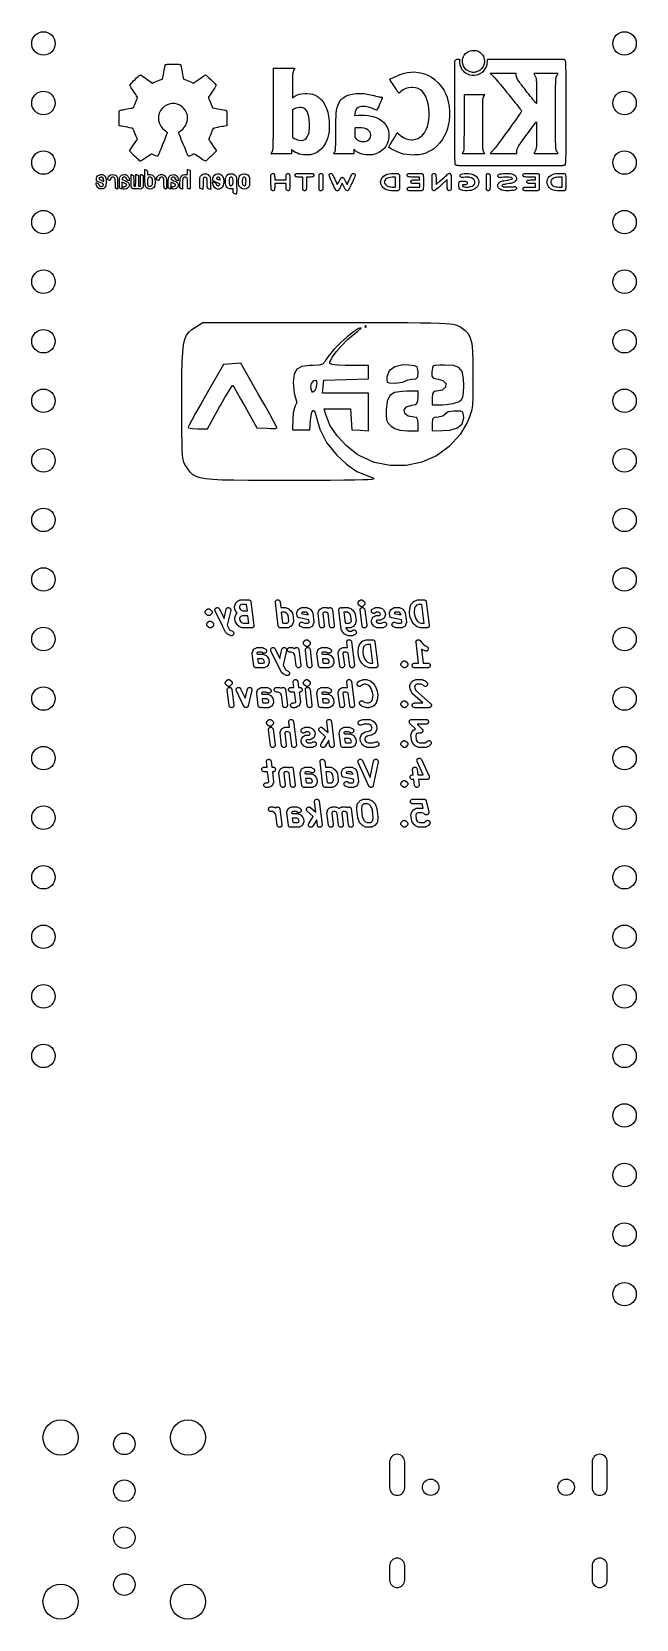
# Model space of a CAD drawing. Extents: x 137.9 to 163.7, y -135.9 to -68.2.
import ezdxf

# ---------------------------------------------------------------- set-up
doc = ezdxf.new("R2010")
doc.units = 0
doc.layers.add('BLACK', color=7, linetype='CONTINUOUS')

msp = doc.modelspace()

# ---------------------------------------------------------------- linework, layer by layer
at = {"layer": 'BLACK', "linetype": 'CONTINUOUS'}
for p, q in [((156.462, -69.0995), (156.537, -69.0397)), ((156.537, -69.0397), (156.538, -69.0394)), ((156.537, -69.0397), (156.537, -69.0397)), ((156.537, -69.0397), (156.537, -69.0397)), ((156.537, -69.0397), (156.537, -69.0397)), ((156.538, -69.0392), (156.625, -68.9963)), ((156.538, -69.0394), (156.538, -69.0392)), ((156.538, -69.0392), (156.538, -69.0392)), ((156.538, -69.0392), (156.538, -69.0392)), ((156.625, -68.9961), (156.626, -68.996)), ((156.625, -68.9963), (156.625, -68.9961)), ((156.625, -68.9963), (156.625, -68.9963)), ((156.625, -68.9963), (156.625, -68.9963)), ((156.625, -68.9963), (156.625, -68.9963)), ((156.626, -68.996), (156.722, -68.9717)), ((156.626, -68.996), (156.626, -68.996)), ((156.626, -68.996), (156.626, -68.996)), ((156.722, -68.9717), (156.723, -68.9716)), ((156.722, -68.9717), (156.722, -68.9717)), ((156.723, -68.9716), (156.827, -68.9676)), ((156.723, -68.9716), (156.723, -68.9716)), ((156.827, -68.9676), (156.827, -68.9676)), ((156.827, -68.9676), (156.827, -68.9676)), ((156.827, -68.9676), (156.828, -68.9676)), ((156.828, -68.9676), (156.905, -68.9779)), ((156.905, -68.9779), (156.905, -68.9779)), ((156.905, -68.9779), (156.906, -68.978)), ((156.906, -68.978), (156.906, -68.9781)), ((156.906, -68.9781), (156.989, -69.0053)), ((156.989, -69.0053), (156.989, -69.0053)), ((156.989, -69.0053), (156.989, -69.0053)), ((156.989, -69.0053), (156.989, -69.0054)), ((156.989, -69.0054), (156.989, -69.0055)), ((156.989, -69.0055), (156.99, -69.0057)), ((156.99, -69.0057), (156.99, -69.0058)), ((156.99, -69.0058), (156.99, -69.0058)), ((156.99, -69.0058), (157.065, -69.0512)), ((157.065, -69.0512), (157.065, -69.0512)), ((157.065, -69.0512), (157.065, -69.0512)), ((157.065, -69.0512), (157.065, -69.0512)), ((157.065, -69.0512), (157.065, -69.0515)), ((157.065, -69.0515), (157.066, -69.0518)), ((157.066, -69.0518), (157.138, -69.1176)), ((143.617, -69.7368), (143.629, -69.6708)), ((143.629, -69.6707), (143.639, -69.6231)), ((143.629, -69.6708), (143.629, -69.6707)), ((143.629, -69.6707), (143.629, -69.6707)), ((143.639, -69.623), (143.644, -69.5989)), ((143.639, -69.6231), (143.639, -69.623)), ((143.639, -69.6231), (143.639, -69.6231)), ((143.644, -69.5971), (143.647, -69.5868)), ((143.644, -69.5972), (143.644, -69.5971)), ((143.644, -69.5974), (143.644, -69.5972)), ((143.644, -69.5988), (143.644, -69.5974)), ((143.644, -69.5974), (143.644, -69.5974)), ((143.644, -69.5989), (143.644, -69.5988)), ((143.644, -69.5988), (143.644, -69.5988)), ((143.644, -69.5989), (143.644, -69.5989)), ((143.647, -69.5867), (143.648, -69.5859)), ((143.647, -69.5868), (143.647, -69.5867)), ((143.648, -69.585), (143.655, -69.5772)), ((143.648, -69.5852), (143.648, -69.585)), ((143.648, -69.585), (143.648, -69.585)), ((143.648, -69.585), (143.648, -69.585)), ((143.648, -69.585), (143.648, -69.585)), ((143.648, -69.5858), (143.648, -69.5852)), ((143.648, -69.5859), (143.648, -69.5858)), ((143.648, -69.5858), (143.648, -69.5858)), ((143.648, -69.5858), (143.648, -69.5858)), ((143.655, -69.5767), (143.656, -69.5765)), ((143.655, -69.5769), (143.655, -69.5767)), ((143.655, -69.5771), (143.655, -69.5769)), ((143.655, -69.5772), (143.655, -69.5771)), ((143.655, -69.5772), (143.655, -69.5772)), ((143.656, -69.5762), (143.657, -69.576)), ((143.656, -69.5763), (143.656, -69.5762)), ((143.656, -69.5764), (143.656, -69.5763)), ((143.656, -69.5765), (143.656, -69.5764)), ((143.657, -69.5759), (143.671, -69.5703)), ((143.657, -69.576), (143.657, -69.5759)), ((143.657, -69.576), (143.657, -69.576)), ((143.671, -69.5701), (143.672, -69.57)), ((143.671, -69.5702), (143.671, -69.5701)), ((143.671, -69.5703), (143.671, -69.5702)), ((143.671, -69.5703), (143.671, -69.5703)), ((143.671, -69.5703), (143.671, -69.5703)), ((143.672, -69.57), (143.696, -69.5663)), ((143.672, -69.57), (143.672, -69.57)), ((143.672, -69.57), (143.672, -69.57)), ((143.696, -69.5663), (143.696, -69.5662)), ((143.696, -69.5662), (143.697, -69.5662)), ((143.696, -69.5663), (143.696, -69.5663)), ((143.697, -69.5662), (143.735, -69.5639)), ((143.735, -69.5639), (143.735, -69.5639)), ((143.735, -69.5639), (143.736, -69.5639)), ((143.736, -69.5639), (143.792, -69.5628)), ((143.736, -69.5639), (143.736, -69.5639)), ((143.792, -69.5628), (143.793, -69.5628)), ((143.793, -69.5628), (143.871, -69.5623)), ((143.793, -69.5628), (143.793, -69.5628)), ((143.871, -69.5623), (143.871, -69.5623)), ((143.871, -69.5623), (143.975, -69.5623)), ((143.975, -69.5623), (143.988, -69.5623)), ((143.988, -69.5623), (144.089, -69.5624)), ((144.089, -69.5624), (144.089, -69.5624)), ((144.089, -69.5624), (144.165, -69.5629)), ((144.165, -69.5629), (144.165, -69.5629)), ((144.165, -69.5629), (144.165, -69.5629)), ((144.165, -69.5629), (144.165, -69.5629)), ((144.165, -69.5629), (144.22, -69.5641)), ((144.22, -69.5641), (144.22, -69.5641)), ((144.22, -69.5641), (144.22, -69.5641)), ((144.22, -69.5641), (144.22, -69.5641)), ((144.22, -69.5641), (144.257, -69.5666)), ((144.257, -69.5666), (144.257, -69.5666)), ((144.257, -69.5666), (144.257, -69.5666)), ((144.257, -69.5666), (144.257, -69.5666)), ((144.257, -69.5666), (144.28, -69.5705)), ((144.28, -69.5705), (144.28, -69.5705)), ((144.28, -69.5705), (144.281, -69.5706)), ((144.281, -69.5706), (144.281, -69.5706)), ((144.281, -69.5706), (144.281, -69.5707)), ((144.281, -69.5707), (144.281, -69.5708)), ((144.281, -69.5708), (144.281, -69.5709)), ((144.281, -69.5709), (144.282, -69.5709)), ((144.282, -69.5709), (144.294, -69.5767)), ((144.294, -69.5767), (144.294, -69.5767)), ((144.294, -69.5767), (144.295, -69.5769)), ((144.295, -69.5769), (144.295, -69.5769)), ((144.295, -69.5769), (144.295, -69.5771)), ((144.295, -69.5771), (144.295, -69.5772)), ((144.295, -69.5772), (144.295, -69.5774)), ((144.295, -69.5774), (144.296, -69.5775)), ((144.296, -69.5775), (144.296, -69.5777)), ((144.296, -69.5777), (144.296, -69.5779)), ((144.296, -69.5779), (144.296, -69.5781)), ((144.296, -69.5781), (144.296, -69.5782)), ((144.296, -69.5782), (144.302, -69.5863)), ((144.302, -69.5863), (144.302, -69.5863)), ((144.302, -69.5863), (144.303, -69.5867)), ((144.303, -69.5867), (144.303, -69.587)), ((144.303, -69.587), (144.303, -69.5871)), ((144.303, -69.5871), (144.303, -69.5872)), ((144.303, -69.5872), (144.303, -69.5875)), ((144.303, -69.5875), (144.303, -69.5879)), ((144.303, -69.5879), (144.306, -69.5985)), ((144.306, -69.5985), (144.306, -69.5986)), ((144.306, -69.5986), (144.306, -69.5987)), ((144.306, -69.5987), (144.306, -69.5988)), ((144.306, -69.5988), (144.307, -69.5992)), ((144.307, -69.5992), (144.307, -69.5992)), ((144.307, -69.5992), (144.307, -69.5993)), ((144.307, -69.5993), (144.307, -69.5993)), ((144.307, -69.5993), (144.312, -69.6243)), ((144.312, -69.6243), (144.312, -69.6244)), ((144.312, -69.6244), (144.312, -69.6244)), ((144.312, -69.6244), (144.321, -69.6727)), ((144.321, -69.6727), (144.321, -69.6728)), ((144.321, -69.6728), (144.321, -69.6728)), ((144.321, -69.6728), (144.334, -69.7393)), ((148.259, -69.7349), (148.26, -69.7346)), ((148.259, -69.7354), (148.259, -69.7349)), ((148.259, -69.7358), (148.259, -69.7354)), ((148.259, -69.7354), (148.259, -69.7354)), ((148.259, -69.7354), (148.259, -69.7354)), ((148.259, -69.7363), (148.259, -69.7358)), ((148.26, -69.7338), (148.261, -69.7335)), ((148.26, -69.7342), (148.26, -69.7338)), ((148.26, -69.7338), (148.26, -69.7338)), ((148.26, -69.7338), (148.26, -69.7338)), ((148.26, -69.7346), (148.26, -69.7342)), ((148.26, -69.7346), (148.26, -69.7346)), ((148.26, -69.7346), (148.26, -69.7346)), ((148.261, -69.733), (148.262, -69.7328)), ((148.261, -69.7332), (148.261, -69.733)), ((148.261, -69.7335), (148.261, -69.7332)), ((148.261, -69.7332), (148.261, -69.7332)), ((148.261, -69.7332), (148.261, -69.7332)), ((148.262, -69.7326), (148.263, -69.7325)), ((148.262, -69.7327), (148.262, -69.7326)), ((148.262, -69.7328), (148.262, -69.7327)), ((148.262, -69.7327), (148.262, -69.7327)), ((148.263, -69.7325), (148.263, -69.7324)), ((148.263, -69.7324), (148.264, -69.7324)), ((148.263, -69.7325), (148.263, -69.7325)), ((148.263, -69.7325), (148.263, -69.7325)), ((148.264, -69.7324), (149.169, -69.7324)), ((149.169, -69.7324), (149.17, -69.7324)), ((149.17, -69.7324), (149.17, -69.7325)), ((149.17, -69.7325), (149.17, -69.7325)), ((149.17, -69.7325), (149.17, -69.7325)), ((149.17, -69.7325), (149.171, -69.7327)), ((149.171, -69.7327), (149.171, -69.7328)), ((149.171, -69.7328), (149.171, -69.7328)), ((149.171, -69.7328), (149.171, -69.7328)), ((149.171, -69.7328), (149.171, -69.733)), ((149.171, -69.733), (149.172, -69.7332)), ((149.172, -69.7332), (149.172, -69.7332)), ((149.172, -69.7332), (149.172, -69.7333)), ((149.172, -69.7333), (149.172, -69.7335)), ((149.172, -69.7335), (149.173, -69.7339)), ((149.173, -69.7339), (149.173, -69.7339)), ((149.173, -69.7339), (149.173, -69.7339)), ((149.173, -69.7339), (149.173, -69.7342)), ((149.173, -69.7342), (149.173, -69.7346)), ((149.173, -69.7346), (149.173, -69.7346)), ((149.173, -69.7346), (149.173, -69.7346)), ((149.173, -69.7346), (149.173, -69.735)), ((149.173, -69.735), (149.174, -69.7355)), ((149.174, -69.7355), (149.174, -69.7355)), ((149.174, -69.7355), (149.174, -69.7355)), ((149.174, -69.7355), (149.174, -69.7359)), ((149.174, -69.7359), (149.174, -69.7364)), ((156.003, -69.4171), (156.004, -69.4166)), ((156.003, -69.4176), (156.003, -69.4171)), ((156.003, -69.4171), (156.003, -69.4171)), ((156.003, -69.4171), (156.003, -69.4171)), ((156.003, -69.418), (156.003, -69.4176)), ((156.003, -69.4185), (156.003, -69.418)), ((156.003, -69.418), (156.003, -69.418)), ((156.003, -69.418), (156.003, -69.418)), ((156.003, -69.419), (156.003, -69.4185)), ((156.003, -71.6106), (156.003, -69.419)), ((156.004, -69.4155), (156.043, -69.3771)), ((156.004, -69.4159), (156.004, -69.4155)), ((156.004, -69.4162), (156.004, -69.4159)), ((156.004, -69.4166), (156.004, -69.4162)), ((156.004, -69.4162), (156.004, -69.4162)), ((156.004, -69.4162), (156.004, -69.4162)), ((156.043, -69.3769), (156.07, -69.3531)), ((156.043, -69.377), (156.043, -69.3769)), ((156.043, -69.3771), (156.043, -69.377)), ((156.043, -69.3771), (156.043, -69.3771)), ((156.07, -69.3528), (156.071, -69.3527)), ((156.07, -69.353), (156.07, -69.3528)), ((156.07, -69.3531), (156.07, -69.353)), ((156.07, -69.3531), (156.07, -69.3531)), ((156.071, -69.3523), (156.098, -69.3405)), ((156.071, -69.3524), (156.071, -69.3523)), ((156.071, -69.3525), (156.071, -69.3524)), ((156.071, -69.3527), (156.071, -69.3525)), ((156.098, -69.3405), (156.099, -69.3404)), ((156.098, -69.3405), (156.098, -69.3405)), ((156.099, -69.3403), (156.099, -69.3402)), ((156.099, -69.3402), (156.1, -69.3402)), ((156.099, -69.3404), (156.099, -69.3403)), ((156.099, -69.3403), (156.099, -69.3403)), ((156.1, -69.3401), (156.136, -69.3373)), ((156.1, -69.3402), (156.1, -69.3401)), ((156.136, -69.3373), (156.136, -69.3373)), ((156.136, -69.3373), (156.136, -69.3373)), ((156.136, -69.3373), (156.137, -69.3373)), ((156.137, -69.3373), (156.189, -69.3373)), ((156.189, -69.3373), (156.189, -69.3373)), ((156.189, -69.3373), (156.189, -69.3374)), ((156.189, -69.3374), (156.19, -69.3374)), ((156.19, -69.3374), (156.19, -69.3374)), ((156.19, -69.3374), (156.19, -69.3375)), ((156.19, -69.3375), (156.19, -69.3377)), ((156.19, -69.3377), (156.19, -69.3377)), ((156.19, -69.3377), (156.19, -69.3377)), ((156.19, -69.3377), (156.191, -69.3379)), ((156.191, -69.3379), (156.191, -69.3381)), ((156.191, -69.3381), (156.191, -69.3381)), ((156.191, -69.3381), (156.191, -69.3381)), ((156.191, -69.3381), (156.192, -69.3384)), ((156.192, -69.3384), (156.192, -69.3387)), ((156.192, -69.3387), (156.192, -69.3388)), ((156.192, -69.3388), (156.192, -69.3388)), ((156.192, -69.3388), (156.192, -69.3391)), ((156.192, -69.3391), (156.193, -69.3395)), ((156.193, -69.3395), (156.193, -69.3395)), ((156.193, -69.3395), (156.193, -69.3395)), ((156.193, -69.3395), (156.193, -69.3399)), ((156.193, -69.3399), (156.193, -69.3404)), ((156.193, -69.3404), (156.193, -69.3404)), ((156.193, -69.3404), (156.193, -69.3404)), ((156.193, -69.3404), (156.193, -69.3408)), ((156.193, -69.3408), (156.193, -69.3413)), ((156.193, -69.3413), (156.193, -69.3413)), ((156.193, -69.3413), (156.193, -69.3413)), ((156.193, -69.3413), (156.193, -69.3418)), ((156.193, -69.3418), (156.193, -69.3423)), ((156.193, -69.3423), (156.193, -69.4301)), ((156.193, -69.4301), (156.195, -69.4796)), ((156.195, -69.4796), (156.214, -69.5892)), ((156.214, -69.5892), (156.251, -69.6899)), ((156.251, -69.6899), (156.303, -69.7803)), ((156.322, -69.4605), (156.328, -69.3632)), ((156.322, -69.461), (156.322, -69.4605)), ((156.322, -69.4605), (156.322, -69.4605)), ((156.322, -69.4605), (156.322, -69.4605)), ((156.322, -69.4615), (156.322, -69.461)), ((156.322, -69.4616), (156.322, -69.4615)), ((156.322, -69.4615), (156.322, -69.4615)), ((156.322, -69.4615), (156.322, -69.4615)), ((156.337, -69.5554), (156.322, -69.4616)), ((156.328, -69.3622), (156.355, -69.2659)), ((156.328, -69.3623), (156.328, -69.3622)), ((156.328, -69.3622), (156.328, -69.3622)), ((156.328, -69.3622), (156.328, -69.3622)), ((156.328, -69.3622), (156.328, -69.3622)), ((156.328, -69.3632), (156.328, -69.3623)), ((156.328, -69.3632), (156.328, -69.3632)), ((156.337, -69.5562), (156.337, -69.5554)), ((156.337, -69.5564), (156.337, -69.5562)), ((156.371, -69.6443), (156.337, -69.5564)), ((156.337, -69.5564), (156.337, -69.5564)), ((156.355, -69.265), (156.4, -69.1762)), ((156.355, -69.2654), (156.355, -69.265)), ((156.355, -69.2658), (156.355, -69.2654)), ((156.355, -69.2659), (156.355, -69.2658)), ((156.355, -69.2659), (156.355, -69.2659)), ((156.355, -69.2659), (156.355, -69.2659)), ((156.355, -69.2659), (156.355, -69.2659)), ((156.371, -69.6446), (156.371, -69.6443)), ((156.371, -69.6443), (156.371, -69.6443)), ((156.371, -69.6443), (156.371, -69.6443)), ((156.371, -69.6443), (156.371, -69.6443)), ((156.372, -69.6451), (156.371, -69.6446)), ((156.372, -69.6452), (156.372, -69.6451)), ((156.422, -69.7245), (156.372, -69.6452)), ((156.372, -69.6452), (156.372, -69.6452)), ((156.372, -69.6452), (156.372, -69.6452)), ((156.372, -69.6452), (156.372, -69.6452)), ((156.4, -69.1758), (156.401, -69.1754)), ((156.4, -69.1762), (156.4, -69.1758)), ((156.4, -69.1762), (156.4, -69.1762)), ((156.4, -69.1762), (156.4, -69.1762)), ((156.4, -69.1762), (156.4, -69.1762)), ((156.401, -69.1753), (156.461, -69.1003)), ((156.401, -69.1754), (156.401, -69.1753)), ((156.401, -69.1753), (156.401, -69.1753)), ((156.423, -69.7248), (156.422, -69.7245)), ((156.423, -69.7252), (156.423, -69.7248)), ((156.489, -69.7933), (156.423, -69.7252)), ((156.423, -69.7252), (156.423, -69.7252)), ((156.423, -69.7252), (156.423, -69.7252)), ((156.461, -69.1003), (156.462, -69.1002)), ((156.462, -69.0999), (156.462, -69.0995)), ((156.462, -69.0995), (156.462, -69.0995)), ((156.462, -69.0995), (156.462, -69.0995)), ((156.462, -69.1002), (156.462, -69.0999)), ((156.462, -69.1002), (156.462, -69.1002)), ((156.462, -69.1002), (156.462, -69.1002)), ((157.138, -69.1176), (157.138, -69.1177)), ((157.138, -69.1177), (157.138, -69.1178)), ((157.138, -69.1178), (157.138, -69.118)), ((157.138, -69.118), (157.177, -69.1623)), ((157.21, -69.6545), (157.152, -69.7402)), ((157.177, -69.1623), (157.177, -69.1623)), ((157.177, -69.1623), (157.177, -69.1626)), ((157.177, -69.1626), (157.177, -69.1628)), ((157.177, -69.1628), (157.216, -69.2212)), ((157.211, -69.6541), (157.21, -69.6543)), ((157.21, -69.6543), (157.21, -69.6545)), ((157.225, -69.6268), (157.211, -69.654)), ((157.211, -69.654), (157.211, -69.6541)), ((157.216, -69.2212), (157.216, -69.2212)), ((157.216, -69.2212), (157.217, -69.2217)), ((157.217, -69.2217), (157.217, -69.222)), ((157.217, -69.222), (157.242, -69.2827)), ((157.241, -69.5902), (157.225, -69.6265)), ((157.225, -69.6265), (157.225, -69.6266)), ((157.225, -69.6266), (157.225, -69.6267)), ((157.225, -69.6267), (157.225, -69.6268)), ((157.252, -69.5592), (157.241, -69.5897)), ((157.241, -69.5897), (157.241, -69.5898)), ((157.241, -69.5898), (157.241, -69.59)), ((157.241, -69.59), (157.241, -69.5902)), ((157.242, -69.2827), (157.242, -69.2827)), ((157.242, -69.2827), (157.242, -69.2832)), ((157.242, -69.2832), (157.242, -69.2836)), ((157.242, -69.2836), (157.256, -69.3529)), ((157.257, -69.5263), (157.252, -69.5584)), ((157.252, -69.5584), (157.252, -69.5585)), ((157.252, -69.5585), (157.252, -69.5588)), ((157.252, -69.5588), (157.252, -69.5592)), ((157.256, -69.3529), (157.256, -69.353)), ((157.256, -69.353), (157.256, -69.3533)), ((157.256, -69.3533), (157.256, -69.3536)), ((157.256, -69.3536), (157.26, -69.438)), ((157.26, -69.4846), (157.257, -69.5257)), ((157.257, -69.5257), (157.257, -69.5258)), ((157.257, -69.5258), (157.257, -69.526)), ((157.257, -69.526), (157.257, -69.5263)), ((157.26, -69.438), (157.26, -69.438)), ((157.26, -69.438), (157.26, -69.4382)), ((157.26, -69.4382), (157.26, -69.4383)), ((157.26, -69.4383), (157.26, -69.4843)), ((157.26, -69.4843), (157.26, -69.4844)), ((157.26, -69.4844), (157.26, -69.4845)), ((157.26, -69.4845), (157.26, -69.4846)), ((157.299, -69.7569), (157.349, -69.6587)), ((157.349, -69.6587), (157.381, -69.552)), ((157.381, -69.552), (157.391, -69.4388)), ((157.391, -69.3417), (157.392, -69.3413)), ((157.391, -69.3422), (157.391, -69.3417)), ((157.391, -69.4388), (157.391, -69.3422)), ((157.392, -69.3394), (157.393, -69.3391)), ((157.392, -69.3395), (157.392, -69.3394)), ((157.392, -69.3398), (157.392, -69.3395)), ((157.392, -69.3395), (157.392, -69.3395)), ((157.392, -69.3403), (157.392, -69.3398)), ((157.392, -69.3407), (157.392, -69.3403)), ((157.392, -69.3403), (157.392, -69.3403)), ((157.392, -69.3403), (157.392, -69.3403)), ((157.392, -69.3412), (157.392, -69.3407)), ((157.392, -69.3413), (157.392, -69.3412)), ((157.392, -69.3412), (157.392, -69.3412)), ((157.393, -69.3384), (157.394, -69.3381)), ((157.393, -69.3387), (157.393, -69.3384)), ((157.393, -69.3391), (157.393, -69.3387)), ((157.393, -69.3387), (157.393, -69.3387)), ((157.393, -69.3387), (157.393, -69.3387)), ((157.394, -69.3379), (157.394, -69.3376)), ((157.394, -69.3376), (157.395, -69.3376)), ((157.394, -69.3381), (157.394, -69.3379)), ((157.394, -69.3381), (157.394, -69.3381)), ((157.394, -69.3381), (157.394, -69.3381)), ((157.395, -69.3374), (157.396, -69.3373)), ((157.395, -69.3375), (157.395, -69.3374)), ((157.395, -69.3374), (157.395, -69.3374)), ((157.395, -69.3374), (157.395, -69.3374)), ((157.395, -69.3376), (157.395, -69.3375)), ((157.395, -69.3376), (157.395, -69.3376)), ((157.396, -69.3373), (157.396, -69.3373)), ((157.396, -69.3373), (159.017, -69.3373)), ((159.017, -69.3373), (159.228, -69.3373)), ((159.228, -69.3373), (159.432, -69.3373)), ((159.228, -69.3373), (159.228, -69.3373)), ((159.432, -69.3373), (159.432, -69.3373)), ((159.432, -69.3373), (159.616, -69.3374)), ((159.616, -69.3374), (159.616, -69.3374)), ((159.616, -69.3374), (159.78, -69.3376)), ((159.78, -69.3376), (159.78, -69.3376)), ((159.78, -69.3376), (159.926, -69.3378)), ((159.926, -69.3378), (159.926, -69.3378)), ((159.926, -69.3378), (160.055, -69.3382)), ((160.055, -69.3382), (160.055, -69.3382)), ((160.055, -69.3382), (160.168, -69.3386)), ((160.168, -69.3386), (160.168, -69.3386)), ((160.168, -69.3386), (160.266, -69.3391)), ((160.266, -69.3391), (160.266, -69.3391)), ((160.266, -69.3391), (160.349, -69.3398)), ((160.349, -69.3398), (160.349, -69.3398)), ((160.349, -69.3398), (160.421, -69.3406)), ((160.421, -69.3406), (160.421, -69.3406)), ((160.421, -69.3406), (160.421, -69.3406)), ((160.421, -69.3406), (160.48, -69.3415)), ((160.48, -69.3415), (160.48, -69.3415)), ((160.48, -69.3415), (160.529, -69.3426)), ((160.529, -69.3426), (160.529, -69.3426)), ((160.529, -69.3426), (160.529, -69.3426)), ((160.529, -69.3426), (160.568, -69.3439)), ((160.568, -69.3439), (160.568, -69.3439)), ((160.568, -69.3439), (160.568, -69.3439)), ((160.568, -69.3439), (160.599, -69.3454)), ((160.599, -69.3454), (160.599, -69.3454)), ((160.599, -69.3454), (160.599, -69.3454)), ((160.599, -69.3454), (160.599, -69.3454)), ((160.599, -69.3454), (160.623, -69.347)), ((160.623, -69.347), (160.623, -69.347)), ((160.623, -69.347), (160.623, -69.347)), ((160.623, -69.347), (160.623, -69.347)), ((160.623, -69.347), (160.64, -69.3489)), ((160.64, -69.3489), (160.64, -69.3489)), ((160.64, -69.3489), (160.641, -69.3489)), ((160.641, -69.3489), (160.641, -69.349)), ((160.641, -69.349), (160.653, -69.351)), ((160.653, -69.351), (160.653, -69.3511)), ((160.653, -69.3511), (160.653, -69.3511)), ((160.653, -69.3511), (160.653, -69.3512)), ((160.653, -69.3512), (160.662, -69.3535)), ((160.662, -69.3535), (160.662, -69.3535)), ((160.662, -69.3535), (160.662, -69.3537)), ((160.662, -69.3537), (160.662, -69.3538)), ((160.662, -69.3538), (160.668, -69.3564)), ((160.668, -69.3564), (160.668, -69.3564)), ((160.668, -69.3564), (160.668, -69.3565)), ((160.668, -69.3565), (160.668, -69.3566)), ((160.668, -69.3566), (160.674, -69.3601)), ((160.674, -69.3601), (160.681, -69.3635)), ((160.681, -69.3635), (160.681, -69.3636)), ((160.681, -69.3636), (160.681, -69.3636)), ((160.681, -69.3636), (160.681, -69.3636)), ((160.681, -69.3636), (160.687, -69.3671)), ((160.687, -69.3671), (160.687, -69.3672)), ((160.687, -69.3672), (160.687, -69.3674)), ((160.687, -69.3674), (160.688, -69.3676)), ((160.688, -69.3676), (160.693, -69.372)), ((160.693, -69.372), (160.693, -69.372)), ((160.693, -69.372), (160.693, -69.3721)), ((160.693, -69.3721), (160.693, -69.3721)), ((160.693, -69.3721), (160.694, -69.3724)), ((160.694, -69.3724), (160.694, -69.3727)), ((160.694, -69.3727), (160.694, -69.3727)), ((160.694, -69.3727), (160.694, -69.3728)), ((160.694, -69.3728), (160.699, -69.3791)), ((160.699, -69.3791), (160.699, -69.3791)), ((160.699, -69.3791), (160.699, -69.3791)), ((160.699, -69.3791), (160.699, -69.3791)), ((160.699, -69.3791), (160.699, -69.3794)), ((160.699, -69.3794), (160.7, -69.3799)), ((160.7, -69.3799), (160.7, -69.3799)), ((160.7, -69.3799), (160.7, -69.3799)), ((160.7, -69.3799), (160.704, -69.389)), ((160.704, -69.389), (160.704, -69.3891)), ((160.704, -69.3891), (160.704, -69.3894)), ((160.704, -69.3894), (160.705, -69.3898)), ((160.705, -69.3898), (160.709, -69.4026)), ((160.709, -69.4026), (160.709, -69.4027)), ((160.709, -69.4027), (160.709, -69.4029)), ((160.709, -69.4029), (160.709, -69.4031)), ((160.709, -69.4031), (160.713, -69.4206)), ((160.713, -69.4206), (160.713, -69.4207)), ((160.713, -69.4207), (160.713, -69.4208)), ((160.713, -69.4208), (160.713, -69.421)), ((160.713, -69.421), (160.716, -69.4441)), ((160.716, -69.4441), (160.716, -69.4442)), ((160.716, -69.4442), (160.716, -69.4443)), ((160.716, -69.4443), (160.716, -69.4443)), ((160.716, -69.4443), (160.719, -69.4741)), ((160.719, -69.4741), (160.719, -69.4741)), ((160.719, -69.4741), (160.719, -69.4742)), ((160.719, -69.4742), (160.719, -69.4742)), ((160.719, -69.4742), (160.721, -69.5114)), ((160.721, -69.5114), (160.721, -69.5115)), ((160.721, -69.5115), (160.721, -69.5115)), ((160.721, -69.5115), (160.721, -69.5115)), ((160.721, -69.5115), (160.724, -69.5572)), ((160.724, -69.5572), (160.724, -69.5573)), ((160.724, -69.5573), (160.724, -69.5573)), ((160.724, -69.5573), (160.725, -69.6124)), ((160.725, -69.6124), (160.725, -69.6124)), ((160.725, -69.6124), (160.727, -69.6778)), ((160.727, -69.6778), (160.727, -69.6779)), ((160.727, -69.6779), (160.728, -69.7546)), ((142.158, -70.4178), (142.191, -70.3818)), ((142.191, -70.3817), (142.238, -70.333)), ((142.191, -70.3818), (142.191, -70.3817)), ((142.191, -70.3817), (142.191, -70.3817)), ((142.191, -70.3817), (142.191, -70.3817)), ((142.238, -70.3329), (142.295, -70.2751)), ((142.238, -70.333), (142.238, -70.3329)), ((142.295, -70.275), (142.359, -70.2117)), ((142.295, -70.2751), (142.295, -70.275)), ((142.295, -70.275), (142.295, -70.275)), ((142.359, -70.2116), (142.425, -70.1473)), ((142.359, -70.2117), (142.359, -70.2116)), ((142.359, -70.2116), (142.359, -70.2116)), ((142.425, -70.1472), (142.49, -70.0868)), ((142.425, -70.1473), (142.425, -70.1472)), ((142.425, -70.1473), (142.425, -70.1473)), ((142.425, -70.1473), (142.425, -70.1473)), ((142.49, -70.0866), (142.538, -70.0459)), ((142.49, -70.0867), (142.49, -70.0866)), ((142.49, -70.0868), (142.49, -70.0867)), ((142.49, -70.0867), (142.49, -70.0867)), ((142.538, -70.0456), (142.57, -70.0234)), ((142.538, -70.0457), (142.538, -70.0456)), ((142.538, -70.0458), (142.538, -70.0457)), ((142.538, -70.0459), (142.538, -70.0458)), ((142.57, -70.0232), (142.571, -70.023)), ((142.57, -70.0233), (142.57, -70.0232)), ((142.57, -70.0234), (142.57, -70.0233)), ((142.571, -70.0228), (142.572, -70.0227)), ((142.571, -70.0229), (142.571, -70.0228)), ((142.571, -70.023), (142.571, -70.0229)), ((142.571, -70.023), (142.571, -70.023)), ((142.572, -70.0227), (142.589, -70.0181)), ((142.589, -70.018), (142.589, -70.0179)), ((142.589, -70.0179), (142.589, -70.0179)), ((142.589, -70.0179), (142.59, -70.0179)), ((142.589, -70.0181), (142.589, -70.018)), ((142.589, -70.018), (142.589, -70.018)), ((142.59, -70.0179), (142.59, -70.0179)), ((142.59, -70.0179), (142.59, -70.0179)), ((142.59, -70.0179), (142.59, -70.0179)), ((142.59, -70.0179), (142.591, -70.0179)), ((142.591, -70.0179), (142.591, -70.018)), ((142.591, -70.018), (142.591, -70.018)), ((142.591, -70.018), (142.591, -70.0181)), ((142.591, -70.0181), (142.592, -70.0182)), ((142.592, -70.0182), (142.592, -70.0183)), ((142.592, -70.0183), (142.592, -70.0184)), ((142.592, -70.0184), (142.594, -70.0194)), ((142.594, -70.0194), (142.594, -70.0194)), ((142.594, -70.0194), (142.595, -70.0195)), ((142.595, -70.0195), (142.595, -70.0196)), ((142.595, -70.0196), (142.618, -70.0335)), ((142.618, -70.0335), (142.618, -70.0336)), ((142.618, -70.0336), (142.618, -70.0336)), ((142.618, -70.0336), (142.618, -70.0336)), ((142.618, -70.0336), (142.661, -70.0608)), ((142.661, -70.0608), (142.661, -70.0609)), ((142.661, -70.0609), (142.718, -70.0987)), ((142.718, -70.0987), (142.718, -70.0988)), ((142.718, -70.0988), (142.718, -70.0988)), ((142.718, -70.0988), (142.787, -70.1446)), ((142.787, -70.1446), (142.787, -70.1447)), ((142.787, -70.1447), (142.787, -70.1447)), ((142.787, -70.1447), (142.862, -70.196)), ((142.862, -70.196), (142.862, -70.1961)), ((142.862, -70.1961), (142.862, -70.1961)), ((142.862, -70.1961), (143.107, -70.3629)), ((143.107, -70.3629), (143.216, -70.3135)), ((143.216, -70.3135), (143.219, -70.312)), ((143.216, -70.3135), (143.216, -70.3135)), ((143.219, -70.312), (143.287, -70.2824)), ((143.219, -70.312), (143.219, -70.312)), ((143.219, -70.312), (143.219, -70.312)), ((143.219, -70.312), (143.219, -70.312)), ((143.287, -70.2823), (143.36, -70.2529)), ((143.287, -70.2824), (143.287, -70.2823)), ((143.287, -70.2823), (143.287, -70.2823)), ((143.287, -70.2823), (143.287, -70.2823)), ((143.36, -70.2528), (143.422, -70.2297)), ((143.36, -70.2529), (143.36, -70.2528)), ((143.36, -70.2528), (143.36, -70.2528)), ((143.36, -70.2528), (143.36, -70.2528)), ((143.422, -70.2295), (143.471, -70.2117)), ((143.422, -70.2296), (143.422, -70.2295)), ((143.422, -70.2295), (143.422, -70.2295)), ((143.422, -70.2297), (143.422, -70.2296)), ((143.422, -70.2296), (143.422, -70.2296)), ((143.422, -70.2297), (143.422, -70.2297)), ((143.471, -70.2117), (143.508, -70.1967)), ((143.508, -70.1967), (143.525, -70.1885)), ((143.525, -70.1885), (143.53, -70.1719)), ((143.53, -70.1719), (143.54, -70.1299)), ((143.54, -70.1299), (143.553, -70.0686)), ((143.553, -70.0686), (143.569, -69.9928)), ((143.569, -69.9928), (143.585, -69.907)), ((143.585, -69.907), (143.586, -69.9039)), ((143.586, -69.9038), (143.602, -69.8162)), ((143.586, -69.9039), (143.586, -69.9038)), ((143.602, -69.8161), (143.617, -69.7368)), ((143.602, -69.8162), (143.602, -69.8161)), ((143.602, -69.8161), (143.602, -69.8161)), ((143.617, -69.7368), (143.617, -69.7368)), ((144.334, -69.7393), (144.334, -69.7393)), ((144.334, -69.7393), (144.349, -69.8191)), ((144.349, -69.8191), (144.349, -69.8191)), ((144.349, -69.8191), (144.349, -69.8191)), ((144.349, -69.8191), (144.365, -69.907)), ((144.365, -69.907), (144.365, -69.907)), ((144.365, -69.907), (144.366, -69.9141)), ((144.366, -69.9141), (144.383, -69.9994)), ((144.383, -69.9994), (144.398, -70.0742)), ((144.398, -70.0742), (144.411, -70.1341)), ((144.411, -70.1341), (144.421, -70.1743)), ((144.421, -70.1743), (144.426, -70.1886)), ((144.426, -70.1886), (144.442, -70.1968)), ((144.442, -70.1968), (144.479, -70.2118)), ((144.479, -70.2118), (144.528, -70.2296)), ((144.528, -70.2296), (144.528, -70.2296)), ((144.528, -70.2296), (144.531, -70.2306)), ((144.531, -70.2306), (144.531, -70.2306)), ((144.531, -70.2306), (144.531, -70.2306)), ((144.531, -70.2306), (144.531, -70.2307)), ((144.531, -70.2307), (144.594, -70.2543)), ((144.594, -70.2543), (144.594, -70.2543)), ((144.594, -70.2543), (144.594, -70.2543)), ((144.594, -70.2543), (144.594, -70.2543)), ((144.594, -70.2543), (144.666, -70.284)), ((144.666, -70.284), (144.666, -70.284)), ((144.666, -70.284), (144.667, -70.284)), ((144.667, -70.284), (144.667, -70.284)), ((144.667, -70.284), (144.734, -70.3135)), ((144.734, -70.3135), (144.734, -70.3135)), ((144.734, -70.3135), (144.734, -70.3135)), ((144.734, -70.3135), (144.843, -70.3629)), ((144.843, -70.3629), (145.088, -70.196)), ((145.088, -70.196), (145.105, -70.1842)), ((145.088, -70.196), (145.088, -70.196)), ((145.105, -70.1841), (145.179, -70.1338)), ((145.105, -70.1842), (145.105, -70.1841)), ((145.105, -70.1841), (145.105, -70.1841)), ((145.179, -70.1338), (145.246, -70.0895)), ((145.179, -70.1338), (145.179, -70.1338)), ((145.179, -70.1338), (145.179, -70.1338)), ((145.246, -70.0894), (145.3, -70.0537)), ((145.246, -70.0895), (145.246, -70.0894)), ((145.246, -70.0894), (145.246, -70.0894)), ((145.3, -70.0537), (145.339, -70.0293)), ((145.3, -70.0537), (145.3, -70.0537)), ((145.3, -70.0537), (145.3, -70.0537)), ((145.3, -70.0537), (145.3, -70.0537)), ((145.339, -70.0291), (145.358, -70.0185)), ((145.339, -70.0292), (145.339, -70.0291)), ((145.339, -70.0293), (145.339, -70.0292)), ((145.339, -70.0292), (145.339, -70.0292)), ((145.358, -70.0182), (145.359, -70.0181)), ((145.358, -70.0183), (145.358, -70.0182)), ((145.358, -70.0184), (145.358, -70.0183)), ((145.358, -70.0185), (145.358, -70.0184)), ((145.358, -70.0185), (145.358, -70.0185)), ((145.359, -70.018), (145.359, -70.0179)), ((145.359, -70.0179), (145.36, -70.0179)), ((145.359, -70.0181), (145.359, -70.018)), ((145.359, -70.018), (145.359, -70.018)), ((145.359, -70.0181), (145.359, -70.0181)), ((145.36, -70.0179), (145.36, -70.0179)), ((145.36, -70.0179), (145.36, -70.0179)), ((145.36, -70.0179), (145.36, -70.0179)), ((145.36, -70.0179), (145.361, -70.018)), ((145.361, -70.018), (145.361, -70.018)), ((145.361, -70.018), (145.374, -70.0204)), ((145.374, -70.0204), (145.374, -70.0204)), ((145.374, -70.0204), (145.374, -70.0206)), ((145.374, -70.0206), (145.375, -70.0207)), ((145.375, -70.0207), (145.375, -70.0207)), ((145.375, -70.0207), (145.375, -70.0207)), ((145.375, -70.0207), (145.375, -70.0209)), ((145.375, -70.0209), (145.375, -70.0211)), ((145.375, -70.0211), (145.404, -70.0399)), ((145.404, -70.0399), (145.404, -70.04)), ((145.404, -70.04), (145.405, -70.0401)), ((145.405, -70.0401), (145.405, -70.0403)), ((145.405, -70.0403), (145.449, -70.0775)), ((145.449, -70.0775), (145.449, -70.0775)), ((145.449, -70.0775), (145.449, -70.0776)), ((145.449, -70.0776), (145.45, -70.0777)), ((145.45, -70.0777), (145.511, -70.1343)), ((145.511, -70.1343), (145.511, -70.1344)), ((145.511, -70.1344), (145.511, -70.1344)), ((145.511, -70.1344), (145.511, -70.1344)), ((145.511, -70.1344), (145.591, -70.2116)), ((145.591, -70.2116), (145.591, -70.2117)), ((145.591, -70.2117), (145.591, -70.2117)), ((145.591, -70.2117), (145.598, -70.2187)), ((145.598, -70.2187), (145.598, -70.2187)), ((145.598, -70.2187), (145.598, -70.2187)), ((145.598, -70.2187), (145.661, -70.2817)), ((145.661, -70.2817), (145.661, -70.2817)), ((145.661, -70.2817), (145.718, -70.3388)), ((145.718, -70.3388), (145.718, -70.3388)), ((145.718, -70.3388), (145.718, -70.3388)), ((145.718, -70.3388), (145.763, -70.3864)), ((145.763, -70.3864), (145.763, -70.3864)), ((145.763, -70.3864), (145.763, -70.3864)), ((145.763, -70.3864), (145.763, -70.3864)), ((145.763, -70.3864), (145.795, -70.4209)), ((148.258, -71.4222), (148.259, -69.7374)), ((148.259, -69.7364), (148.259, -69.7363)), ((148.259, -69.7368), (148.259, -69.7364)), ((148.259, -69.7364), (148.259, -69.7364)), ((148.259, -69.7373), (148.259, -69.7368)), ((148.259, -69.7374), (148.259, -69.7373)), ((149.073, -70.3316), (149.072, -70.4218)), ((149.074, -70.2463), (149.073, -70.3316)), ((149.075, -70.1688), (149.074, -70.2463)), ((149.074, -70.2463), (149.074, -70.2463)), ((149.076, -70.1017), (149.075, -70.1688)), ((149.078, -70.0478), (149.076, -70.1017)), ((149.08, -70.0099), (149.078, -70.0478)), ((149.088, -69.933), (149.08, -70.0031)), ((149.08, -70.0031), (149.08, -70.0099)), ((149.099, -69.8785), (149.088, -69.933)), ((149.117, -69.8321), (149.099, -69.8785)), ((149.143, -69.7862), (149.117, -69.8321)), ((149.149, -69.7768), (149.143, -69.7862)), ((149.173, -69.7401), (149.149, -69.7768)), ((149.174, -69.7393), (149.173, -69.7397)), ((149.173, -69.7397), (149.173, -69.7401)), ((149.174, -69.7364), (149.174, -69.7364)), ((149.174, -69.7364), (149.174, -69.7364)), ((149.174, -69.7364), (149.174, -69.7368)), ((149.174, -69.7368), (149.174, -69.7374)), ((149.174, -69.7374), (149.174, -69.7374)), ((149.174, -69.7374), (149.174, -69.7374)), ((149.174, -69.7374), (149.174, -69.7378)), ((149.174, -69.7378), (149.174, -69.7384)), ((149.174, -69.7384), (149.174, -69.7384)), ((149.174, -69.7384), (149.174, -69.7384)), ((149.174, -69.7384), (149.174, -69.7387)), ((149.174, -69.7387), (149.174, -69.7393)), ((149.174, -69.7393), (149.174, -69.7393)), ((149.174, -69.7393), (149.174, -69.7393)), ((153.221, -70.1974), (153.222, -70.1972)), ((153.221, -70.1977), (153.221, -70.1974)), ((153.221, -70.1979), (153.221, -70.1977)), ((153.221, -70.1981), (153.221, -70.1979)), ((153.221, -70.1984), (153.221, -70.1981)), ((153.221, -70.1986), (153.221, -70.1984)), ((153.221, -70.1989), (153.221, -70.1986)), ((153.222, -70.1991), (153.221, -70.1989)), ((153.222, -70.1952), (153.223, -70.195)), ((153.222, -70.1954), (153.222, -70.1952)), ((153.222, -70.1956), (153.222, -70.1954)), ((153.222, -70.1958), (153.222, -70.1956)), ((153.222, -70.196), (153.222, -70.1958)), ((153.222, -70.1963), (153.222, -70.196)), ((153.222, -70.1965), (153.222, -70.1963)), ((153.222, -70.1967), (153.222, -70.1965)), ((153.222, -70.1969), (153.222, -70.1967)), ((153.222, -70.1972), (153.222, -70.1969)), ((153.222, -70.1994), (153.222, -70.1991)), ((153.222, -70.1996), (153.222, -70.1994)), ((153.222, -70.1998), (153.222, -70.1996)), ((153.222, -70.2), (153.222, -70.1998)), ((153.222, -70.2003), (153.222, -70.2)), ((153.227, -70.2108), (153.222, -70.2003)), ((153.222, -70.2003), (153.222, -70.2003)), ((153.223, -70.1945), (153.228, -70.1902)), ((153.223, -70.1946), (153.223, -70.1945)), ((153.223, -70.1948), (153.223, -70.1946)), ((153.223, -70.195), (153.223, -70.1948)), ((153.227, -70.2109), (153.227, -70.2108)), ((153.227, -70.2111), (153.227, -70.2109)), ((153.227, -70.2112), (153.227, -70.2111)), ((153.243, -70.2375), (153.227, -70.2112)), ((153.228, -70.1898), (153.229, -70.1896)), ((153.228, -70.1899), (153.228, -70.1898)), ((153.228, -70.1901), (153.228, -70.1899)), ((153.228, -70.1902), (153.228, -70.1901)), ((153.228, -70.1902), (153.228, -70.1902)), ((153.229, -70.1893), (153.229, -70.1892)), ((153.229, -70.1892), (153.23, -70.1892)), ((153.229, -70.1894), (153.229, -70.1893)), ((153.229, -70.1895), (153.229, -70.1894)), ((153.229, -70.1896), (153.229, -70.1895)), ((153.23, -70.1891), (153.249, -70.1841)), ((153.23, -70.1892), (153.23, -70.1891)), ((153.243, -70.2376), (153.243, -70.2375)), ((153.243, -70.2375), (153.243, -70.2375)), ((153.243, -70.2375), (153.243, -70.2375)), ((153.268, -70.2769), (153.243, -70.2376)), ((153.249, -70.1841), (153.258, -70.1816)), ((153.249, -70.1841), (153.249, -70.1841)), ((153.258, -70.1816), (153.286, -70.1706)), ((153.269, -70.277), (153.268, -70.2769)), ((153.268, -70.2769), (153.268, -70.2769)), ((153.301, -70.3267), (153.269, -70.277)), ((153.286, -70.1706), (153.327, -70.1522)), ((153.339, -70.384), (153.301, -70.3267)), ((153.301, -70.3267), (153.301, -70.3267)), ((153.301, -70.3267), (153.301, -70.3267)), ((153.327, -70.1522), (153.379, -70.1282)), ((153.339, -70.3841), (153.339, -70.384)), ((153.339, -70.384), (153.339, -70.384)), ((153.38, -70.4462), (153.339, -70.3841)), ((153.379, -70.1282), (153.437, -70.1002)), ((153.437, -70.1002), (153.448, -70.0947)), ((153.437, -70.1002), (153.437, -70.1002)), ((153.448, -70.0946), (153.626, -70.0153)), ((153.448, -70.0947), (153.448, -70.0946)), ((153.448, -70.0946), (153.448, -70.0946)), ((153.448, -70.0946), (153.448, -70.0946)), ((153.626, -70.0152), (153.796, -69.9557)), ((153.626, -70.0153), (153.626, -70.0152)), ((153.626, -70.0152), (153.626, -70.0152)), ((153.626, -70.0153), (153.626, -70.0153)), ((153.796, -69.9555), (153.96, -69.9154)), ((153.796, -69.9556), (153.796, -69.9555)), ((153.796, -69.9557), (153.796, -69.9556)), ((153.796, -69.9556), (153.796, -69.9556)), ((153.96, -69.9154), (153.961, -69.9153)), ((153.96, -69.9154), (153.96, -69.9154)), ((153.961, -69.9153), (154.121, -69.8941)), ((153.961, -69.9153), (153.961, -69.9153)), ((154.121, -69.8941), (154.28, -69.8915)), ((154.121, -69.8941), (154.121, -69.8941)), ((154.121, -69.8941), (154.121, -69.8941)), ((154.121, -69.8941), (154.121, -69.8941)), ((154.28, -69.8915), (154.28, -69.8915)), ((154.28, -69.8915), (154.439, -69.9071)), ((154.28, -69.8915), (154.28, -69.8915)), ((154.28, -69.8915), (154.28, -69.8915)), ((154.439, -69.9071), (154.439, -69.9071)), ((154.439, -69.9071), (154.439, -69.9071)), ((154.439, -69.9071), (154.44, -69.9071)), ((154.44, -69.9071), (154.535, -69.9246)), ((154.535, -69.9246), (154.535, -69.9246)), ((154.535, -69.9246), (154.535, -69.9247)), ((154.535, -69.9247), (154.536, -69.9247)), ((154.536, -69.9247), (154.7, -69.9697)), ((154.7, -69.9697), (154.7, -69.9698)), ((154.7, -69.9698), (154.7, -69.9699)), ((154.7, -69.9699), (154.7, -69.9699)), ((154.7, -69.9699), (154.854, -70.033)), ((154.854, -70.033), (154.855, -70.0331)), ((154.855, -70.0331), (154.855, -70.0332)), ((154.855, -70.0332), (154.855, -70.0333)), ((154.855, -70.0333), (155.001, -70.1156)), ((155.001, -70.1156), (155.001, -70.1156)), ((155.001, -70.1156), (155.001, -70.1158)), ((155.001, -70.1158), (155.001, -70.1159)), ((155.001, -70.1159), (155.141, -70.2184)), ((155.141, -70.2184), (155.141, -70.2185)), ((155.141, -70.2185), (155.142, -70.2186)), ((155.142, -70.2186), (155.142, -70.2188)), ((155.142, -70.2188), (155.278, -70.3427)), ((155.278, -70.3427), (155.278, -70.3427)), ((155.278, -70.3427), (155.278, -70.3428)), ((155.278, -70.3428), (155.278, -70.3429)), ((155.278, -70.3429), (155.322, -70.3882)), ((155.322, -70.3882), (155.322, -70.3882)), ((155.322, -70.3882), (155.322, -70.3883)), ((155.322, -70.3883), (155.322, -70.3884)), ((155.322, -70.3884), (155.435, -70.5206)), ((156.303, -69.7803), (156.37, -69.8591)), ((156.37, -69.8591), (156.449, -69.9251)), ((156.449, -69.9251), (156.537, -69.9769)), ((156.489, -69.7936), (156.489, -69.7933)), ((156.489, -69.7939), (156.489, -69.7936)), ((156.49, -69.794), (156.489, -69.7939)), ((156.569, -69.8482), (156.49, -69.794)), ((156.537, -69.9769), (156.632, -70.0131)), ((156.569, -69.8484), (156.569, -69.8482)), ((156.569, -69.8487), (156.569, -69.8484)), ((156.57, -69.8487), (156.569, -69.8487)), ((156.66, -69.8866), (156.57, -69.8487)), ((156.632, -70.0131), (156.734, -70.0324)), ((156.66, -69.8867), (156.66, -69.8866)), ((156.661, -69.8868), (156.66, -69.8867)), ((156.661, -69.8869), (156.661, -69.8868)), ((156.712, -69.8993), (156.661, -69.8869)), ((156.712, -69.8994), (156.712, -69.8993)), ((156.712, -69.8993), (156.712, -69.8993)), ((156.712, -69.8993), (156.712, -69.8993)), ((156.757, -69.9069), (156.712, -69.8994)), ((156.734, -70.0324), (156.839, -70.0336)), ((156.792, -69.9099), (156.757, -69.9069)), ((156.757, -69.9069), (156.757, -69.9069)), ((156.757, -69.9069), (156.757, -69.9069)), ((156.757, -69.9069), (156.757, -69.9069)), ((156.825, -69.9081), (156.792, -69.9099)), ((156.792, -69.9099), (156.792, -69.9099)), ((156.792, -69.9099), (156.792, -69.9099)), ((156.792, -69.9099), (156.792, -69.9099)), ((156.826, -69.908), (156.825, -69.908)), ((156.825, -69.908), (156.825, -69.9081)), ((156.866, -69.9012), (156.826, -69.908)), ((156.826, -69.908), (156.826, -69.908)), ((156.839, -70.0336), (156.945, -70.0152)), ((156.9, -69.8941), (156.866, -69.9011)), ((156.866, -69.9011), (156.866, -69.9011)), ((156.866, -69.9011), (156.866, -69.9011)), ((156.866, -69.9011), (156.866, -69.9012)), ((156.994, -69.8625), (156.9, -69.894)), ((156.9, -69.894), (156.9, -69.894)), ((156.9, -69.894), (156.9, -69.8941)), ((156.9, -69.8941), (156.9, -69.8941)), ((156.945, -70.0152), (157.05, -69.9759)), ((156.995, -69.862), (156.994, -69.862)), ((156.994, -69.862), (156.994, -69.8621)), ((156.994, -69.8621), (156.994, -69.8621)), ((156.994, -69.8621), (156.994, -69.8623)), ((156.994, -69.8623), (156.994, -69.8625)), ((156.994, -69.8625), (156.994, -69.8625)), ((156.994, -69.8625), (156.994, -69.8625)), ((157.078, -69.8109), (156.995, -69.862)), ((157.05, -69.9759), (157.146, -69.9185)), ((157.079, -69.8105), (157.078, -69.8109)), ((157.078, -69.8109), (157.078, -69.8109)), ((157.078, -69.8109), (157.078, -69.8109)), ((157.151, -69.741), (157.079, -69.8102)), ((157.079, -69.8102), (157.079, -69.8103)), ((157.079, -69.8103), (157.079, -69.8103)), ((157.079, -69.8103), (157.079, -69.8103)), ((157.079, -69.8103), (157.079, -69.8105)), ((157.146, -69.9185), (157.231, -69.8442)), ((157.152, -69.7403), (157.151, -69.7407)), ((157.151, -69.7407), (157.151, -69.741)), ((157.152, -69.7402), (157.152, -69.7403)), ((157.231, -69.8442), (157.299, -69.7569)), ((158.619, -69.9569), (157.507, -69.9571)), ((157.507, -69.9571), (157.535, -69.9788)), ((157.535, -69.9788), (157.535, -69.9788)), ((157.535, -69.9788), (157.535, -69.9788)), ((157.535, -69.9788), (157.544, -69.9862)), ((157.544, -69.9862), (157.544, -69.9862)), ((157.544, -69.9862), (157.544, -69.9863)), ((157.544, -69.9863), (157.545, -69.9863)), ((157.545, -69.9863), (157.607, -70.0407)), ((157.607, -70.0407), (157.608, -70.0407)), ((157.608, -70.0407), (157.608, -70.0408)), ((157.608, -70.0408), (157.608, -70.0409)), ((157.608, -70.0409), (157.677, -70.1087)), ((157.677, -70.1087), (157.677, -70.1087)), ((157.677, -70.1087), (157.677, -70.1088)), ((157.677, -70.1088), (157.677, -70.1089)), ((157.677, -70.1089), (157.753, -70.1921)), ((157.753, -70.1921), (157.753, -70.1922)), ((157.753, -70.1922), (157.753, -70.1922)), ((157.753, -70.1922), (157.753, -70.1923)), ((157.753, -70.1923), (157.84, -70.2929)), ((157.84, -70.2929), (157.84, -70.293)), ((157.84, -70.293), (157.84, -70.293)), ((157.84, -70.293), (157.84, -70.293)), ((157.84, -70.293), (157.857, -70.3137)), ((157.857, -70.3137), (157.857, -70.3137)), ((157.857, -70.3137), (157.857, -70.3137)), ((157.857, -70.3137), (157.898, -70.3632)), ((157.898, -70.3632), (157.898, -70.3632)), ((157.898, -70.3632), (157.947, -70.4242)), ((158.614, -69.9993), (158.619, -69.9569)), ((158.614, -69.9997), (158.614, -69.9993)), ((158.614, -70.0001), (158.614, -69.9997)), ((158.617, -70.0575), (158.614, -70.0001)), ((158.614, -70.0001), (158.614, -70.0001)), ((158.617, -70.0576), (158.617, -70.0575)), ((158.617, -70.0577), (158.617, -70.0576)), ((158.617, -70.0581), (158.617, -70.0577)), ((158.617, -70.0584), (158.617, -70.0581)), ((158.617, -70.0585), (158.617, -70.0584)), ((158.617, -70.0586), (158.617, -70.0585)), ((158.617, -70.0587), (158.617, -70.0586)), ((158.639, -70.127), (158.617, -70.0587)), ((158.639, -70.1273), (158.639, -70.127)), ((158.639, -70.1276), (158.639, -70.1273)), ((158.639, -70.1277), (158.639, -70.1276)), ((158.679, -70.2075), (158.639, -70.1277)), ((158.679, -70.2076), (158.679, -70.2075)), ((158.679, -70.2078), (158.679, -70.2076)), ((158.679, -70.2079), (158.679, -70.2078)), ((158.725, -70.2801), (158.679, -70.2079)), ((158.725, -70.2802), (158.725, -70.2801)), ((158.725, -70.2803), (158.725, -70.2802)), ((158.725, -70.2804), (158.725, -70.2803)), ((158.741, -70.3031), (158.725, -70.2804)), ((158.769, -70.3407), (158.741, -70.3031)), ((158.741, -70.3031), (158.741, -70.3031)), ((158.741, -70.3031), (158.741, -70.3031)), ((158.741, -70.3031), (158.741, -70.3031)), ((158.807, -70.391), (158.769, -70.3407)), ((158.769, -70.3407), (158.769, -70.3407)), ((158.807, -70.3911), (158.807, -70.391)), ((158.807, -70.391), (158.807, -70.391)), ((158.854, -70.452), (158.807, -70.3911)), ((160.413, -69.9569), (159.371, -69.9569)), ((159.371, -69.9569), (159.405, -70.0124)), ((159.405, -70.0124), (159.405, -70.0124)), ((159.405, -70.0124), (159.405, -70.0125)), ((159.405, -70.0125), (159.419, -70.0375)), ((159.419, -70.0375), (159.419, -70.0375)), ((159.419, -70.0375), (159.419, -70.0376)), ((159.419, -70.0376), (159.419, -70.0377)), ((159.419, -70.0377), (159.434, -70.0653)), ((159.434, -70.0653), (159.434, -70.0653)), ((159.434, -70.0653), (159.434, -70.0655)), ((159.434, -70.0655), (159.434, -70.0656)), ((159.434, -70.0656), (159.446, -70.0937)), ((159.446, -70.0937), (159.446, -70.0938)), ((159.446, -70.0938), (159.446, -70.094)), ((159.446, -70.094), (159.446, -70.0942)), ((159.446, -70.0942), (159.456, -70.125)), ((159.456, -70.125), (159.456, -70.1251)), ((159.456, -70.1251), (159.456, -70.1253)), ((159.456, -70.1253), (159.456, -70.1255)), ((159.456, -70.1255), (159.464, -70.1613)), ((159.464, -70.1613), (159.464, -70.1613)), ((159.464, -70.1613), (159.464, -70.1615)), ((159.464, -70.1615), (159.464, -70.1616)), ((159.464, -70.1616), (159.471, -70.2046)), ((159.471, -70.2046), (159.471, -70.2046)), ((159.471, -70.2046), (159.471, -70.2047)), ((159.471, -70.2047), (159.471, -70.2048)), ((159.471, -70.2048), (159.476, -70.2571)), ((159.476, -70.2571), (159.476, -70.2572)), ((159.476, -70.2572), (159.476, -70.2572)), ((159.476, -70.2572), (159.476, -70.2573)), ((159.476, -70.2573), (159.479, -70.3211)), ((159.479, -70.3211), (159.479, -70.3212)), ((159.479, -70.3212), (159.479, -70.3212)), ((159.479, -70.3212), (159.479, -70.3212)), ((159.479, -70.3212), (159.482, -70.3989)), ((159.482, -70.3989), (159.482, -70.3989)), ((159.482, -70.3989), (159.482, -70.3989)), ((159.482, -70.3989), (159.484, -70.4925)), ((160.3, -70.4979), (160.302, -70.4131)), ((160.302, -70.413), (160.303, -70.3406)), ((160.302, -70.4131), (160.302, -70.413)), ((160.302, -70.413), (160.302, -70.413)), ((160.303, -70.3406), (160.306, -70.2794)), ((160.303, -70.3406), (160.303, -70.3406)), ((160.303, -70.3406), (160.303, -70.3406)), ((160.306, -70.2793), (160.308, -70.2282)), ((160.306, -70.2794), (160.306, -70.2793)), ((160.306, -70.2793), (160.306, -70.2793)), ((160.306, -70.2793), (160.306, -70.2793)), ((160.308, -70.2281), (160.312, -70.1859)), ((160.308, -70.2282), (160.308, -70.2281)), ((160.308, -70.2281), (160.308, -70.2281)), ((160.308, -70.2282), (160.308, -70.2282)), ((160.312, -70.1857), (160.316, -70.1512)), ((160.312, -70.1858), (160.312, -70.1857)), ((160.312, -70.1857), (160.312, -70.1857)), ((160.312, -70.1859), (160.312, -70.1858)), ((160.316, -70.1509), (160.32, -70.1229)), ((160.316, -70.151), (160.316, -70.1509)), ((160.316, -70.1511), (160.316, -70.151)), ((160.316, -70.1512), (160.316, -70.1511)), ((160.32, -70.1225), (160.326, -70.0998)), ((160.32, -70.1227), (160.32, -70.1225)), ((160.32, -70.1228), (160.32, -70.1227)), ((160.32, -70.1229), (160.32, -70.1228)), ((160.326, -70.0994), (160.332, -70.0808)), ((160.326, -70.0995), (160.326, -70.0994)), ((160.326, -70.0997), (160.326, -70.0995)), ((160.326, -70.0998), (160.326, -70.0997)), ((160.332, -70.0803), (160.34, -70.0646)), ((160.332, -70.0805), (160.332, -70.0803)), ((160.332, -70.0807), (160.332, -70.0805)), ((160.332, -70.0808), (160.332, -70.0807)), ((160.34, -70.0642), (160.348, -70.0503)), ((160.34, -70.0644), (160.34, -70.0642)), ((160.34, -70.0646), (160.34, -70.0644)), ((160.34, -70.0646), (160.34, -70.0646)), ((160.348, -70.05), (160.357, -70.0366)), ((160.348, -70.0501), (160.348, -70.05)), ((160.348, -70.0502), (160.348, -70.0501)), ((160.348, -70.0503), (160.348, -70.0502)), ((160.357, -70.0365), (160.367, -70.0226)), ((160.357, -70.0366), (160.357, -70.0365)), ((160.357, -70.0365), (160.357, -70.0365)), ((160.357, -70.0366), (160.357, -70.0366)), ((160.367, -70.0226), (160.378, -70.0068)), ((160.378, -70.0068), (160.413, -69.9569)), ((160.728, -69.7546), (160.728, -69.7546)), ((160.728, -69.7546), (160.728, -69.7546)), ((160.728, -69.7546), (160.729, -69.8435)), ((160.729, -69.8435), (160.729, -69.8435)), ((160.729, -69.8435), (160.73, -69.9456)), ((160.73, -69.9456), (160.73, -69.9456)), ((160.73, -69.9456), (160.73, -69.9518)), ((160.73, -69.9518), (160.731, -70.0618)), ((160.731, -70.0618), (160.731, -70.0618)), ((160.731, -70.0618), (160.731, -70.193)), ((160.731, -70.193), (160.731, -70.193)), ((160.731, -70.193), (160.731, -70.3402)), ((160.731, -70.3402), (160.731, -70.3402)), ((160.731, -70.3402), (160.732, -70.5043)), ((142.138, -70.4549), (142.139, -70.4413)), ((142.138, -70.455), (142.138, -70.4549)), ((142.138, -70.4555), (142.138, -70.455)), ((142.138, -70.455), (142.138, -70.455)), ((142.138, -70.4559), (142.138, -70.4555)), ((142.138, -70.456), (142.138, -70.4559)), ((142.138, -70.4559), (142.138, -70.4559)), ((142.138, -70.4565), (142.138, -70.456)), ((142.138, -70.4568), (142.138, -70.4565)), ((142.138, -70.4569), (142.138, -70.4568)), ((142.138, -70.457), (142.138, -70.4569)), ((142.145, -70.4792), (142.138, -70.457)), ((142.138, -70.457), (142.138, -70.457)), ((142.139, -70.4413), (142.14, -70.4403)), ((142.139, -70.4413), (142.139, -70.4413)), ((142.14, -70.4394), (142.141, -70.4384)), ((142.14, -70.4395), (142.14, -70.4394)), ((142.14, -70.4394), (142.14, -70.4394)), ((142.14, -70.4394), (142.14, -70.4394)), ((142.14, -70.4403), (142.14, -70.4395)), ((142.14, -70.4403), (142.14, -70.4403)), ((142.14, -70.4403), (142.14, -70.4403)), ((142.141, -70.4378), (142.157, -70.418)), ((142.141, -70.4381), (142.141, -70.4378)), ((142.141, -70.4384), (142.141, -70.4381)), ((142.141, -70.4384), (142.141, -70.4384)), ((142.145, -70.4796), (142.145, -70.4792)), ((142.145, -70.4799), (142.145, -70.4796)), ((142.145, -70.48), (142.145, -70.4799)), ((142.162, -70.5137), (142.145, -70.48)), ((142.157, -70.418), (142.158, -70.4179)), ((142.157, -70.418), (142.157, -70.418)), ((142.158, -70.4179), (142.158, -70.4178)), ((142.162, -70.5139), (142.162, -70.5137)), ((142.162, -70.514), (142.162, -70.5139)), ((142.162, -70.5141), (142.162, -70.514)), ((142.191, -70.5624), (142.162, -70.5141)), ((142.191, -70.5625), (142.191, -70.5624)), ((142.191, -70.5624), (142.191, -70.5624)), ((142.234, -70.6284), (142.191, -70.5625)), ((142.191, -70.5625), (142.191, -70.5625)), ((142.234, -70.6285), (142.234, -70.6284)), ((142.234, -70.6284), (142.234, -70.6284)), ((142.291, -70.7133), (142.234, -70.6285)), ((142.342, -70.7879), (142.291, -70.7133)), ((142.291, -70.7133), (142.291, -70.7133)), ((142.291, -70.7133), (142.291, -70.7133)), ((142.342, -70.788), (142.342, -70.7879)), ((142.387, -70.8549), (142.342, -70.788)), ((142.425, -70.9103), (142.387, -70.8549)), ((142.387, -70.8549), (142.387, -70.8549)), ((142.387, -70.8549), (142.387, -70.8549)), ((142.423, -71.0906), (142.43, -71.0749)), ((142.451, -70.9501), (142.425, -70.9103)), ((142.43, -71.0749), (142.451, -71.0255)), ((142.451, -70.9502), (142.451, -70.9501)), ((142.465, -70.9706), (142.451, -70.9502)), ((142.451, -71.0255), (142.463, -70.988)), ((142.463, -70.988), (142.465, -70.9706)), ((145.495, -70.9557), (145.485, -70.9713)), ((145.485, -70.9713), (145.485, -70.9729)), ((145.485, -70.9729), (145.489, -70.9975)), ((145.489, -70.9975), (145.504, -71.0393)), ((145.519, -70.9193), (145.495, -70.9557)), ((145.495, -70.9557), (145.495, -70.9557)), ((145.504, -71.0393), (145.527, -71.0907)), ((145.52, -70.9192), (145.519, -70.9193)), ((145.519, -70.9193), (145.519, -70.9193)), ((145.555, -70.8665), (145.52, -70.9192)), ((145.599, -70.8014), (145.555, -70.8665)), ((145.555, -70.8665), (145.555, -70.8665)), ((145.649, -70.728), (145.599, -70.8014)), ((145.599, -70.8014), (145.599, -70.8014)), ((145.659, -70.7135), (145.649, -70.728)), ((145.717, -70.6275), (145.659, -70.7134)), ((145.659, -70.7134), (145.659, -70.7135)), ((145.759, -70.562), (145.717, -70.6274)), ((145.717, -70.6274), (145.717, -70.6275)), ((145.717, -70.6275), (145.717, -70.6275)), ((145.717, -70.6275), (145.717, -70.6275)), ((145.788, -70.5139), (145.759, -70.5618)), ((145.759, -70.5618), (145.759, -70.5619)), ((145.759, -70.5619), (145.759, -70.5619)), ((145.759, -70.5619), (145.759, -70.562)), ((145.805, -70.4801), (145.788, -70.5136)), ((145.788, -70.5136), (145.788, -70.5136)), ((145.788, -70.5136), (145.788, -70.5138)), ((145.788, -70.5138), (145.788, -70.5139)), ((145.795, -70.4209), (145.795, -70.421)), ((145.795, -70.421), (145.795, -70.4211)), ((145.795, -70.4211), (145.795, -70.4212)), ((145.795, -70.4212), (145.81, -70.439)), ((145.806, -70.4797), (145.805, -70.4801)), ((145.812, -70.4573), (145.806, -70.4793)), ((145.806, -70.4793), (145.806, -70.4793)), ((145.806, -70.4793), (145.806, -70.4797)), ((145.81, -70.439), (145.81, -70.4391)), ((145.81, -70.4391), (145.81, -70.4394)), ((145.81, -70.4394), (145.81, -70.4396)), ((145.81, -70.4396), (145.81, -70.4397)), ((145.81, -70.4397), (145.81, -70.4397)), ((145.81, -70.4397), (145.81, -70.4398)), ((145.81, -70.4398), (145.81, -70.4399)), ((145.81, -70.4399), (145.81, -70.4399)), ((145.81, -70.4399), (145.81, -70.4403)), ((145.81, -70.4403), (145.811, -70.4406)), ((145.811, -70.4406), (145.811, -70.4407)), ((145.811, -70.4407), (145.811, -70.4408)), ((145.811, -70.4408), (145.811, -70.4412)), ((145.811, -70.4412), (145.811, -70.4416)), ((145.811, -70.4416), (145.813, -70.4551)), ((145.813, -70.4567), (145.812, -70.4571)), ((145.812, -70.4571), (145.812, -70.4572)), ((145.812, -70.4572), (145.812, -70.4573)), ((145.813, -70.4551), (145.813, -70.4552)), ((145.813, -70.4552), (145.813, -70.4553)), ((145.813, -70.4553), (145.813, -70.4553)), ((145.813, -70.4553), (145.813, -70.4557)), ((145.813, -70.4557), (145.813, -70.4562)), ((145.813, -70.4562), (145.813, -70.4562)), ((145.813, -70.4562), (145.813, -70.4563)), ((145.813, -70.4563), (145.813, -70.4567)), ((149.072, -70.4218), (149.071, -70.5141)), ((149.071, -70.5141), (149.071, -70.6059)), ((149.071, -70.6059), (149.071, -70.6944)), ((149.071, -70.6944), (149.071, -70.6944)), ((149.071, -70.6944), (149.071, -70.7768)), ((149.071, -70.7768), (149.071, -70.8504)), ((149.071, -70.8504), (149.071, -70.8504)), ((149.071, -70.8504), (149.072, -70.9124)), ((149.072, -70.9124), (149.072, -70.9124)), ((149.072, -70.9124), (149.073, -70.9601)), ((149.073, -70.9601), (149.074, -70.9904)), ((149.074, -70.9904), (149.075, -70.994)), ((149.075, -70.994), (149.076, -70.9931)), ((149.076, -70.9931), (149.098, -70.9783)), ((149.098, -70.9783), (149.127, -70.9564)), ((149.127, -70.9564), (149.176, -70.9221)), ((149.127, -70.9564), (149.127, -70.9564)), ((149.127, -70.9564), (149.127, -70.9564)), ((149.127, -70.9564), (149.127, -70.9564)), ((149.176, -70.922), (149.177, -70.9218)), ((149.176, -70.9221), (149.176, -70.922)), ((149.176, -70.9221), (149.176, -70.9221)), ((149.177, -70.9218), (149.265, -70.8753)), ((149.265, -70.8751), (149.266, -70.875)), ((149.265, -70.8753), (149.265, -70.8751)), ((149.265, -70.8753), (149.265, -70.8753)), ((149.266, -70.875), (149.364, -70.8413)), ((149.364, -70.8413), (149.365, -70.8412)), ((149.364, -70.8413), (149.364, -70.8413)), ((149.365, -70.8411), (149.478, -70.8193)), ((149.365, -70.8412), (149.365, -70.8411)), ((149.478, -70.8192), (149.608, -70.8083)), ((149.478, -70.8193), (149.478, -70.8192)), ((149.478, -70.8193), (149.478, -70.8193)), ((149.478, -70.8193), (149.478, -70.8193)), ((149.608, -70.8083), (149.701, -70.8072)), ((149.608, -70.8083), (149.608, -70.8083)), ((149.608, -70.8083), (149.608, -70.8083)), ((149.608, -70.8083), (149.608, -70.8083)), ((149.701, -70.8072), (149.701, -70.8072)), ((149.701, -70.8072), (149.701, -70.8072)), ((149.701, -70.8072), (149.701, -70.8072)), ((149.701, -70.8072), (149.822, -70.817)), ((149.822, -70.817), (149.822, -70.817)), ((149.822, -70.817), (149.823, -70.8171)), ((149.823, -70.8171), (149.823, -70.8171)), ((149.823, -70.8171), (149.933, -70.8413)), ((149.933, -70.8413), (149.933, -70.8413)), ((149.933, -70.8413), (149.934, -70.8414)), ((149.934, -70.8414), (149.934, -70.8415)), ((149.934, -70.8415), (150.037, -70.8811)), ((150.037, -70.8811), (150.037, -70.8811)), ((150.037, -70.8811), (150.038, -70.8813)), ((150.038, -70.8813), (150.038, -70.8814)), ((150.038, -70.8814), (150.139, -70.9376)), ((150.139, -70.9376), (150.139, -70.9376)), ((150.139, -70.9376), (150.139, -70.9377)), ((150.139, -70.9377), (150.139, -70.9378)), ((150.139, -70.9378), (150.184, -70.9688)), ((150.184, -70.9688), (150.184, -70.9688)), ((150.184, -70.9688), (150.185, -70.969)), ((150.185, -70.969), (150.185, -70.9691)), ((150.185, -70.9691), (150.29, -71.0603)), ((150.29, -71.0603), (150.29, -71.0604)), ((150.29, -71.0604), (150.29, -71.0607)), ((150.29, -71.0607), (150.291, -71.0609)), ((150.291, -71.0609), (150.382, -71.1699)), ((151.115, -71.1137), (151.184, -71.0396)), ((151.184, -71.0391), (151.262, -70.9755)), ((151.184, -71.0393), (151.184, -71.0391)), ((151.184, -71.0395), (151.184, -71.0393)), ((151.184, -71.0396), (151.184, -71.0395)), ((151.262, -70.9753), (151.263, -70.9751)), ((151.262, -70.9755), (151.262, -70.9753)), ((151.262, -70.9755), (151.262, -70.9755)), ((151.263, -70.9751), (151.367, -70.9134)), ((151.367, -70.9134), (151.368, -70.9132)), ((151.367, -70.9134), (151.367, -70.9134)), ((151.368, -70.9131), (151.487, -70.8656)), ((151.368, -70.9132), (151.368, -70.9131)), ((151.487, -70.8655), (151.488, -70.8654)), ((151.487, -70.8656), (151.487, -70.8655)), ((151.488, -70.8653), (151.623, -70.8317)), ((151.488, -70.8654), (151.488, -70.8653)), ((151.623, -70.8317), (151.623, -70.8317)), ((151.623, -70.8317), (151.624, -70.8317)), ((151.624, -70.8316), (151.776, -70.8116)), ((151.624, -70.8317), (151.624, -70.8316)), ((151.776, -70.8116), (151.946, -70.8049)), ((151.776, -70.8116), (151.776, -70.8116)), ((151.776, -70.8116), (151.776, -70.8116)), ((151.776, -70.8116), (151.776, -70.8116)), ((151.946, -70.8049), (151.946, -70.8049)), ((151.946, -70.8049), (151.946, -70.8049)), ((151.946, -70.8049), (151.946, -70.8049)), ((151.946, -70.8049), (152.004, -70.8053)), ((152.004, -70.8053), (152.004, -70.8053)), ((152.004, -70.8053), (152.004, -70.8053)), ((152.004, -70.8053), (152.004, -70.8053)), ((152.004, -70.8053), (152.07, -70.8073)), ((152.07, -70.8073), (152.07, -70.8073)), ((152.07, -70.8073), (152.07, -70.8073)), ((152.07, -70.8073), (152.07, -70.8073)), ((152.07, -70.8073), (152.131, -70.8117)), ((152.131, -70.8117), (152.131, -70.8117)), ((152.131, -70.8117), (152.131, -70.8117)), ((152.131, -70.8117), (152.131, -70.8117)), ((152.131, -70.8117), (152.193, -70.8191)), ((152.193, -70.8191), (152.193, -70.8191)), ((152.193, -70.8191), (152.193, -70.8191)), ((152.193, -70.8191), (152.193, -70.8191)), ((152.193, -70.8191), (152.259, -70.83)), ((152.259, -70.83), (152.259, -70.83)), ((152.259, -70.83), (152.259, -70.8301)), ((152.259, -70.8301), (152.259, -70.8301)), ((152.259, -70.8301), (152.334, -70.8452)), ((152.334, -70.8452), (152.334, -70.8453)), ((152.334, -70.8453), (152.334, -70.8453)), ((152.334, -70.8453), (152.334, -70.8453)), ((152.334, -70.8453), (152.421, -70.8653)), ((152.421, -70.8653), (152.421, -70.8654)), ((152.421, -70.8654), (152.526, -70.8909)), ((152.526, -70.8909), (152.526, -70.891)), ((152.526, -70.891), (152.555, -70.898)), ((152.555, -70.898), (152.555, -70.898)), ((152.555, -70.898), (152.63, -70.9159)), ((152.63, -70.9159), (152.63, -70.9159)), ((152.63, -70.9159), (152.701, -70.9319)), ((152.701, -70.9319), (152.701, -70.9319)), ((152.701, -70.9319), (152.762, -70.9451)), ((152.762, -70.9451), (152.809, -70.9545)), ((152.809, -70.9545), (152.839, -70.9593)), ((152.839, -70.9593), (152.867, -70.963)), ((152.876, -71.0588), (152.854, -71.1143)), ((152.867, -70.963), (152.867, -70.963)), ((152.867, -70.963), (152.868, -70.963)), ((152.868, -70.963), (152.868, -70.963)), ((152.868, -70.963), (152.894, -70.9683)), ((152.894, -71.016), (152.876, -71.0588)), ((152.876, -71.0588), (152.876, -71.0588)), ((152.894, -70.9683), (152.894, -70.9683)), ((152.894, -70.9683), (152.894, -70.9683)), ((152.894, -70.9683), (152.894, -70.9683)), ((152.894, -70.9683), (152.895, -70.9685)), ((152.905, -70.9886), (152.894, -71.0159)), ((152.894, -71.0159), (152.894, -71.016)), ((152.894, -71.016), (152.894, -71.016)), ((152.895, -70.9685), (152.895, -70.9686)), ((152.895, -70.9686), (152.895, -70.9686)), ((152.895, -70.9686), (152.895, -70.9687)), ((152.895, -70.9687), (152.905, -70.9734)), ((152.905, -70.9734), (152.905, -70.9735)), ((152.905, -70.9735), (152.905, -70.9736)), ((152.905, -70.9736), (152.906, -70.9737)), ((152.908, -70.9796), (152.905, -70.9884)), ((152.905, -70.9884), (152.905, -70.9885)), ((152.905, -70.9885), (152.905, -70.9886)), ((152.905, -70.9886), (152.905, -70.9886)), ((152.906, -70.9737), (152.906, -70.9738)), ((152.906, -70.9738), (152.906, -70.974)), ((152.906, -70.974), (152.906, -70.9741)), ((152.906, -70.9741), (152.906, -70.9742)), ((152.906, -70.9742), (152.907, -70.9744)), ((152.907, -70.9744), (152.907, -70.9746)), ((152.907, -70.9746), (152.907, -70.9748)), ((152.907, -70.9748), (152.907, -70.975)), ((152.907, -70.975), (152.907, -70.9752)), ((152.907, -70.9752), (152.907, -70.9754)), ((152.907, -70.9754), (152.907, -70.9756)), ((152.907, -70.9756), (152.908, -70.9758)), ((152.908, -70.9758), (152.908, -70.9761)), ((152.908, -70.9761), (152.908, -70.9763)), ((152.908, -70.9763), (152.908, -70.9765)), ((152.908, -70.9765), (152.908, -70.9767)), ((152.908, -70.9767), (152.908, -70.977)), ((152.908, -70.977), (152.908, -70.9773)), ((152.908, -70.9773), (152.908, -70.9775)), ((152.908, -70.9775), (152.908, -70.9777)), ((152.908, -70.9777), (152.908, -70.978)), ((152.908, -70.978), (152.908, -70.9782)), ((152.908, -70.9782), (152.908, -70.9784)), ((152.908, -70.9784), (152.908, -70.9787)), ((152.908, -70.9787), (152.908, -70.9789)), ((152.908, -70.9789), (152.908, -70.9792)), ((152.908, -70.9792), (152.908, -70.9794)), ((152.908, -70.9794), (152.908, -70.9796)), ((153.38, -70.4463), (153.38, -70.4462)), ((153.38, -70.4462), (153.38, -70.4462)), ((153.423, -70.5105), (153.38, -70.4463)), ((153.466, -70.574), (153.423, -70.5105)), ((153.423, -70.5105), (153.423, -70.5105)), ((153.423, -70.5105), (153.423, -70.5105)), ((153.466, -70.5741), (153.466, -70.574)), ((153.507, -70.6342), (153.466, -70.5741)), ((153.507, -70.6343), (153.507, -70.6342)), ((153.544, -70.6882), (153.507, -70.6343)), ((153.575, -70.7332), (153.544, -70.6882)), ((153.544, -70.6882), (153.544, -70.6882)), ((153.544, -70.6882), (153.544, -70.6882)), ((153.575, -70.7333), (153.575, -70.7332)), ((153.575, -70.7332), (153.575, -70.7332)), ((153.599, -70.7666), (153.575, -70.7333)), ((153.599, -70.7667), (153.599, -70.7666)), ((153.599, -70.7668), (153.599, -70.7667)), ((153.599, -70.7667), (153.599, -70.7667)), ((153.614, -70.7856), (153.599, -70.7668)), ((153.614, -70.7858), (153.614, -70.7856)), ((153.614, -70.7859), (153.614, -70.7858)), ((153.614, -70.786), (153.614, -70.7859)), ((153.616, -70.7881), (153.614, -70.786)), ((153.616, -70.7883), (153.616, -70.7881)), ((153.616, -70.7884), (153.616, -70.7883)), ((153.616, -70.7886), (153.616, -70.7884)), ((153.617, -70.7888), (153.616, -70.7886)), ((153.617, -70.7889), (153.617, -70.7888)), ((153.617, -70.789), (153.617, -70.7889)), ((153.617, -70.7892), (153.617, -70.789)), ((153.618, -70.7893), (153.617, -70.7892)), ((153.618, -70.7894), (153.618, -70.7893)), ((153.618, -70.7895), (153.618, -70.7894)), ((153.618, -70.7896), (153.618, -70.7895)), ((153.618, -70.7895), (153.618, -70.7895)), ((153.619, -70.7897), (153.618, -70.7896)), ((153.619, -70.7898), (153.619, -70.7897)), ((153.619, -70.7897), (153.619, -70.7897)), ((153.619, -70.7897), (153.619, -70.7897)), ((153.62, -70.7898), (153.619, -70.7898)), ((153.621, -70.7897), (153.62, -70.7897)), ((153.62, -70.7897), (153.62, -70.7897)), ((153.62, -70.7897), (153.62, -70.7898)), ((153.62, -70.7898), (153.62, -70.7898)), ((153.622, -70.7894), (153.621, -70.7895)), ((153.621, -70.7895), (153.621, -70.7896)), ((153.621, -70.7896), (153.621, -70.7897)), ((153.621, -70.7897), (153.621, -70.7897)), ((153.632, -70.7847), (153.622, -70.7893)), ((153.622, -70.7893), (153.622, -70.7894)), ((153.622, -70.7894), (153.622, -70.7894)), ((153.633, -70.7842), (153.632, -70.7844)), ((153.632, -70.7844), (153.632, -70.7846)), ((153.632, -70.7846), (153.632, -70.7847)), ((153.632, -70.7847), (153.632, -70.7847)), ((153.655, -70.7669), (153.633, -70.7841)), ((153.633, -70.7841), (153.633, -70.7841)), ((153.633, -70.7841), (153.633, -70.7842)), ((153.633, -70.7842), (153.633, -70.7842)), ((153.686, -70.7402), (153.655, -70.7667)), ((153.655, -70.7667), (153.655, -70.7668)), ((153.655, -70.7668), (153.655, -70.7669)), ((153.655, -70.7669), (153.655, -70.7669)), ((153.702, -70.7258), (153.686, -70.7401)), ((153.686, -70.7401), (153.686, -70.7402)), ((153.686, -70.7402), (153.686, -70.7402)), ((153.686, -70.7402), (153.686, -70.7402)), ((153.798, -70.6509), (153.702, -70.7258)), ((153.904, -70.5959), (153.798, -70.6509)), ((154.018, -70.5611), (153.904, -70.5959)), ((154.14, -70.5469), (154.018, -70.5611)), ((154.209, -70.548), (154.14, -70.5469)), ((154.329, -70.5651), (154.209, -70.548)), ((154.438, -70.6007), (154.329, -70.5651)), ((154.535, -70.6551), (154.438, -70.6007)), ((154.62, -70.7286), (154.535, -70.6551)), ((154.695, -70.8215), (154.62, -70.7286)), ((154.76, -70.9343), (154.695, -70.8215)), ((154.797, -71.0204), (154.76, -70.9343)), ((154.84, -71.1557), (154.797, -71.0204)), ((155.435, -70.5206), (155.435, -70.5207)), ((155.435, -70.5207), (155.435, -70.5209)), ((155.435, -70.5209), (155.435, -70.5211)), ((155.435, -70.5211), (155.528, -70.659)), ((155.528, -70.659), (155.528, -70.6591)), ((155.528, -70.6591), (155.528, -70.6593)), ((155.528, -70.6593), (155.528, -70.6595)), ((155.528, -70.6595), (155.605, -70.8074)), ((155.605, -70.8074), (155.605, -70.8075)), ((155.605, -70.8075), (155.605, -70.8077)), ((155.605, -70.8077), (155.605, -70.8079)), ((155.605, -70.8079), (155.668, -70.97)), ((155.668, -70.97), (155.668, -70.9701)), ((155.668, -70.9701), (155.668, -70.9702)), ((155.668, -70.9702), (155.668, -70.9702)), ((155.668, -70.9702), (155.672, -70.9818)), ((155.672, -70.9818), (155.672, -70.9819)), ((155.672, -70.9819), (155.672, -70.982)), ((155.672, -70.982), (155.672, -70.9821)), ((155.672, -70.9821), (155.722, -71.1681)), ((156.397, -70.86), (156.394, -72.0319)), ((156.838, -70.86), (156.397, -70.86)), ((156.936, -70.8601), (156.838, -70.86)), ((157.026, -70.8606), (156.936, -70.8601)), ((156.936, -70.8601), (156.936, -70.8601)), ((157.107, -70.8613), (157.026, -70.8606)), ((157.026, -70.8606), (157.026, -70.8606)), ((157.175, -70.8623), (157.107, -70.8613)), ((157.107, -70.8613), (157.107, -70.8613)), ((157.229, -70.8635), (157.175, -70.8623)), ((157.175, -70.8623), (157.175, -70.8623)), ((157.198, -71.1166), (157.199, -71.0771)), ((157.199, -71.077), (157.201, -71.0462)), ((157.199, -71.0771), (157.199, -71.077)), ((157.199, -71.077), (157.199, -71.077)), ((157.199, -71.077), (157.199, -71.077)), ((157.201, -71.046), (157.203, -71.0225)), ((157.201, -71.0461), (157.201, -71.046)), ((157.201, -71.0462), (157.201, -71.0461)), ((157.201, -71.0461), (157.201, -71.0461)), ((157.203, -71.0223), (157.206, -71.0046)), ((157.203, -71.0224), (157.203, -71.0223)), ((157.203, -71.0223), (157.203, -71.0223)), ((157.203, -71.0225), (157.203, -71.0224)), ((157.206, -71.0042), (157.208, -70.991)), ((157.206, -71.0044), (157.206, -71.0042)), ((157.206, -71.0045), (157.206, -71.0044)), ((157.206, -71.0046), (157.206, -71.0045)), ((157.208, -70.9906), (157.212, -70.9805)), ((157.208, -70.9908), (157.208, -70.9906)), ((157.208, -70.991), (157.208, -70.9908)), ((157.208, -70.991), (157.208, -70.991)), ((157.212, -70.98), (157.215, -70.9716)), ((157.212, -70.9802), (157.212, -70.98)), ((157.212, -70.9804), (157.212, -70.9802)), ((157.212, -70.9805), (157.212, -70.9804)), ((157.215, -70.9714), (157.219, -70.9632)), ((157.215, -70.9715), (157.215, -70.9714)), ((157.215, -70.9714), (157.215, -70.9714)), ((157.215, -70.9716), (157.215, -70.9715)), ((157.219, -70.963), (157.239, -70.9262)), ((157.219, -70.9631), (157.219, -70.963)), ((157.219, -70.9632), (157.219, -70.9631)), ((157.219, -70.9632), (157.219, -70.9632)), ((157.265, -70.8648), (157.229, -70.8635)), ((157.239, -70.9259), (157.258, -70.8957)), ((157.239, -70.926), (157.239, -70.9259)), ((157.239, -70.9261), (157.239, -70.926)), ((157.239, -70.9262), (157.239, -70.9261)), ((157.258, -70.8955), (157.259, -70.8941)), ((157.258, -70.8956), (157.258, -70.8955)), ((157.258, -70.8957), (157.258, -70.8956)), ((157.258, -70.8957), (157.258, -70.8957)), ((157.259, -70.8941), (157.273, -70.8723)), ((157.276, -70.8657), (157.265, -70.8648)), ((157.273, -70.8723), (157.276, -70.8657)), ((157.947, -70.4242), (157.947, -70.4242)), ((157.947, -70.4242), (158.005, -70.4947)), ((158.005, -70.4947), (158.005, -70.4948)), ((158.005, -70.4948), (158.005, -70.4948)), ((158.005, -70.4948), (158.068, -70.5733)), ((158.068, -70.5733), (158.068, -70.5733)), ((158.068, -70.5733), (158.137, -70.6581)), ((158.137, -70.6581), (158.137, -70.6581)), ((158.137, -70.6581), (158.209, -70.7474)), ((158.209, -70.7474), (158.209, -70.7474)), ((158.209, -70.7474), (158.283, -70.8396)), ((158.283, -70.8396), (158.283, -70.8396)), ((158.283, -70.8396), (158.298, -70.8586)), ((158.298, -70.8586), (158.298, -70.8586)), ((158.298, -70.8586), (158.298, -70.8586)), ((158.298, -70.8586), (158.358, -70.9329)), ((158.358, -70.9329), (158.358, -70.9329)), ((158.358, -70.9329), (158.433, -71.0257)), ((158.433, -71.0257), (158.433, -71.0257)), ((158.433, -71.0257), (158.505, -71.1163)), ((158.908, -70.5214), (158.854, -70.452)), ((158.854, -70.452), (158.854, -70.452)), ((158.854, -70.452), (158.854, -70.452)), ((158.908, -70.5215), (158.908, -70.5214)), ((158.966, -70.5972), (158.908, -70.5215)), ((158.966, -70.5973), (158.966, -70.5972)), ((159.028, -70.6772), (158.966, -70.5973)), ((159.029, -70.6773), (159.028, -70.6772)), ((159.028, -70.6772), (159.028, -70.6772)), ((159.092, -70.7593), (159.029, -70.6773)), ((159.157, -70.8412), (159.092, -70.7593)), ((159.092, -70.7593), (159.092, -70.7593)), ((159.157, -70.8413), (159.157, -70.8412)), ((159.219, -70.921), (159.157, -70.8413)), ((159.278, -70.9964), (159.219, -70.921)), ((159.219, -70.921), (159.219, -70.921)), ((159.219, -70.921), (159.219, -70.921)), ((159.333, -71.0653), (159.278, -70.9964)), ((159.278, -70.9964), (159.278, -70.9964)), ((159.381, -71.1255), (159.333, -71.0653)), ((159.333, -71.0653), (159.333, -71.0653)), ((159.333, -71.0653), (159.333, -71.0653)), ((159.484, -70.4925), (159.484, -70.4925)), ((159.484, -70.4925), (159.484, -70.4925)), ((159.484, -70.4925), (159.485, -70.6043)), ((159.485, -70.6043), (159.485, -70.6043)), ((159.485, -70.6043), (159.487, -70.7364)), ((159.487, -70.7364), (159.487, -70.7364)), ((159.487, -70.7364), (159.488, -70.8564)), ((159.488, -71.0686), (159.487, -71.1426)), ((159.488, -70.8564), (159.488, -70.8564)), ((159.488, -70.8564), (159.488, -70.973)), ((159.488, -70.973), (159.488, -70.9731)), ((159.488, -70.9731), (159.488, -71.0685)), ((159.488, -71.0685), (159.488, -71.0686)), ((160.298, -70.8388), (160.299, -70.7097)), ((160.298, -70.8389), (160.298, -70.8388)), ((160.298, -70.9853), (160.298, -70.8389)), ((160.298, -71.15), (160.298, -70.9853)), ((160.298, -70.9853), (160.298, -70.9853)), ((160.299, -70.7096), (160.3, -70.5964)), ((160.299, -70.7097), (160.299, -70.7096)), ((160.3, -70.5963), (160.3, -70.4979)), ((160.3, -70.4979), (160.3, -70.4979)), ((160.3, -70.4979), (160.3, -70.4979)), ((160.3, -70.5964), (160.3, -70.5963)), ((160.3, -70.5963), (160.3, -70.5963)), ((160.732, -70.5043), (160.732, -70.5043)), ((160.732, -70.5043), (160.732, -70.6863)), ((160.732, -70.6863), (160.732, -70.6864)), ((160.732, -70.6864), (160.732, -70.8872)), ((160.732, -70.8872), (160.732, -70.8872)), ((160.732, -70.8872), (160.732, -71.1077)), ((141.677, -71.7262), (141.678, -71.6552)), ((141.677, -71.7263), (141.677, -71.7262)), ((141.677, -71.8214), (141.677, -71.7263)), ((141.678, -71.6551), (141.68, -71.6046)), ((141.678, -71.6552), (141.678, -71.6551)), ((141.678, -71.6551), (141.678, -71.6551)), ((141.678, -71.6551), (141.678, -71.6551)), ((141.68, -71.6043), (141.683, -71.5706)), ((141.68, -71.6044), (141.68, -71.6043)), ((141.68, -71.6045), (141.68, -71.6044)), ((141.68, -71.6046), (141.68, -71.6045)), ((141.683, -71.57), (141.688, -71.5496)), ((141.683, -71.5703), (141.683, -71.57)), ((141.683, -71.5706), (141.683, -71.5703)), ((141.683, -71.5706), (141.683, -71.5706)), ((141.688, -71.5482), (141.694, -71.5374)), ((141.688, -71.5484), (141.688, -71.5482)), ((141.688, -71.5486), (141.688, -71.5484)), ((141.688, -71.5489), (141.688, -71.5486)), ((141.688, -71.5491), (141.688, -71.5489)), ((141.688, -71.5493), (141.688, -71.5491)), ((141.688, -71.5496), (141.688, -71.5493)), ((141.688, -71.5496), (141.688, -71.5496)), ((141.694, -71.5374), (141.695, -71.5374)), ((141.695, -71.5364), (141.696, -71.5362)), ((141.695, -71.5366), (141.695, -71.5364)), ((141.695, -71.5367), (141.695, -71.5366)), ((141.695, -71.5369), (141.695, -71.5367)), ((141.695, -71.5371), (141.695, -71.5369)), ((141.695, -71.5374), (141.695, -71.5371)), ((141.696, -71.5356), (141.705, -71.5309)), ((141.696, -71.5358), (141.696, -71.5356)), ((141.696, -71.5359), (141.696, -71.5358)), ((141.696, -71.5361), (141.696, -71.5359)), ((141.696, -71.5362), (141.696, -71.5361)), ((141.705, -71.5306), (141.706, -71.5304)), ((141.705, -71.5307), (141.705, -71.5306)), ((141.705, -71.5308), (141.705, -71.5307)), ((141.705, -71.5307), (141.705, -71.5307)), ((141.705, -71.5309), (141.705, -71.5308)), ((141.706, -71.5303), (141.714, -71.5284)), ((141.706, -71.5304), (141.706, -71.5303)), ((141.706, -71.5304), (141.706, -71.5304)), ((141.714, -71.5284), (141.747, -71.5215)), ((141.714, -71.5284), (141.714, -71.5284)), ((141.714, -71.5284), (141.714, -71.5284)), ((141.714, -71.5284), (141.714, -71.5284)), ((141.747, -71.5215), (141.8, -71.5111)), ((141.747, -71.5215), (141.747, -71.5215)), ((141.747, -71.5215), (141.747, -71.5215)), ((141.8, -71.5111), (141.867, -71.4981)), ((141.8, -71.5111), (141.8, -71.5111)), ((141.8, -71.5111), (141.8, -71.5111)), ((141.867, -71.4981), (141.942, -71.4835)), ((141.867, -71.4981), (141.867, -71.4981)), ((141.942, -71.4835), (142.022, -71.4684)), ((141.942, -71.4835), (141.942, -71.4835)), ((141.942, -71.4835), (141.942, -71.4835)), ((142.022, -71.4684), (142.099, -71.4538)), ((142.022, -71.4684), (142.022, -71.4684)), ((142.022, -71.4684), (142.022, -71.4684)), ((142.099, -71.4538), (142.17, -71.4406)), ((142.099, -71.4538), (142.099, -71.4538)), ((142.099, -71.4538), (142.099, -71.4538)), ((142.17, -71.4406), (142.228, -71.4299)), ((142.17, -71.4406), (142.17, -71.4406)), ((142.17, -71.4406), (142.17, -71.4406)), ((142.228, -71.4299), (142.268, -71.4228)), ((142.228, -71.4299), (142.228, -71.4299)), ((142.268, -71.4228), (142.283, -71.4205)), ((142.268, -71.4228), (142.268, -71.4228)), ((142.268, -71.4228), (142.268, -71.4228)), ((142.268, -71.4228), (142.268, -71.4228)), ((142.283, -71.4205), (142.292, -71.4011)), ((142.292, -71.4011), (142.308, -71.3622)), ((142.308, -71.3622), (142.328, -71.3108)), ((142.328, -71.3107), (142.356, -71.2415)), ((142.328, -71.3108), (142.328, -71.3107)), ((142.328, -71.3107), (142.328, -71.3107)), ((142.356, -71.2414), (142.391, -71.1613)), ((142.356, -71.2415), (142.356, -71.2414)), ((142.356, -71.2414), (142.356, -71.2414)), ((142.356, -71.2414), (142.356, -71.2414)), ((142.391, -71.1612), (142.423, -71.0906)), ((142.391, -71.1613), (142.391, -71.1612)), ((142.391, -71.1612), (142.391, -71.1612)), ((142.391, -71.1612), (142.391, -71.1612)), ((142.423, -71.0906), (142.423, -71.0906)), ((142.423, -71.0906), (142.423, -71.0906)), ((143.389, -71.6485), (143.358, -71.7743)), ((143.441, -71.5375), (143.389, -71.6485)), ((143.513, -71.4424), (143.441, -71.5375)), ((143.6, -71.3641), (143.513, -71.4424)), ((143.7, -71.3038), (143.6, -71.3641)), ((143.808, -71.2625), (143.7, -71.3038)), ((143.922, -71.2414), (143.808, -71.2625)), ((144.039, -71.2416), (143.922, -71.2414)), ((144.155, -71.2641), (144.039, -71.2416)), ((144.267, -71.3101), (144.155, -71.2641)), ((144.372, -71.3807), (144.267, -71.3101)), ((144.415, -71.4204), (144.372, -71.3807)), ((144.499, -71.5229), (144.415, -71.4204)), ((144.557, -71.6348), (144.499, -71.5229)), ((144.59, -71.7529), (144.557, -71.6348)), ((144.599, -71.8739), (144.59, -71.7529)), ((145.527, -71.0907), (145.558, -71.1581)), ((145.558, -71.1581), (145.558, -71.1581)), ((145.558, -71.1581), (145.558, -71.1582)), ((145.558, -71.1582), (145.558, -71.1582)), ((145.558, -71.1582), (145.593, -71.2382)), ((145.593, -71.2382), (145.593, -71.2383)), ((145.593, -71.2383), (145.593, -71.2383)), ((145.593, -71.2383), (145.593, -71.2383)), ((145.593, -71.2383), (145.622, -71.3108)), ((145.622, -71.3108), (145.622, -71.3108)), ((145.622, -71.3108), (145.622, -71.3108)), ((145.622, -71.3108), (145.622, -71.3108)), ((145.622, -71.3108), (145.629, -71.3295)), ((145.629, -71.3295), (145.648, -71.3773)), ((145.648, -71.3773), (145.662, -71.4105)), ((145.662, -71.4105), (145.667, -71.4205)), ((145.667, -71.4205), (145.672, -71.4211)), ((145.672, -71.4211), (145.672, -71.4211)), ((145.672, -71.4211), (145.672, -71.4211)), ((145.672, -71.4211), (145.672, -71.4211)), ((145.672, -71.4211), (145.703, -71.4265)), ((145.703, -71.4265), (145.703, -71.4265)), ((145.703, -71.4265), (145.703, -71.4265)), ((145.703, -71.4265), (145.755, -71.4359)), ((145.755, -71.4359), (145.755, -71.4359)), ((145.755, -71.4359), (145.755, -71.4359)), ((145.755, -71.4359), (145.755, -71.4359)), ((145.755, -71.4359), (145.755, -71.4359)), ((145.755, -71.4359), (145.755, -71.4359)), ((145.755, -71.4359), (145.821, -71.4482)), ((145.821, -71.4482), (145.821, -71.4482)), ((145.821, -71.4482), (145.821, -71.4482)), ((145.821, -71.4482), (145.896, -71.4623)), ((145.896, -71.4623), (145.896, -71.4623)), ((145.896, -71.4623), (145.896, -71.4623)), ((145.896, -71.4623), (145.975, -71.4774)), ((145.975, -71.4774), (145.975, -71.4774)), ((145.975, -71.4774), (145.975, -71.4774)), ((145.975, -71.4774), (146.053, -71.4923)), ((146.053, -71.4923), (146.053, -71.4923)), ((146.053, -71.4923), (146.124, -71.5061)), ((146.124, -71.5061), (146.124, -71.5061)), ((146.124, -71.5061), (146.124, -71.5061)), ((146.124, -71.5061), (146.183, -71.5177)), ((146.183, -71.5177), (146.183, -71.5177)), ((146.183, -71.5177), (146.183, -71.5177)), ((146.183, -71.5177), (146.225, -71.5261)), ((146.225, -71.5261), (146.225, -71.5261)), ((146.225, -71.5261), (146.225, -71.5261)), ((146.225, -71.5261), (146.225, -71.5261)), ((146.225, -71.5261), (146.244, -71.5303)), ((146.244, -71.5303), (146.244, -71.5303)), ((146.244, -71.5303), (146.244, -71.5304)), ((146.244, -71.5304), (146.245, -71.5305)), ((146.245, -71.5305), (146.248, -71.5317)), ((146.248, -71.5317), (146.248, -71.5317)), ((146.248, -71.5317), (146.248, -71.5319)), ((146.248, -71.5319), (146.248, -71.532)), ((146.248, -71.532), (146.249, -71.5321)), ((146.249, -71.5321), (146.249, -71.5322)), ((146.249, -71.5322), (146.249, -71.5324)), ((146.249, -71.5324), (146.249, -71.5326)), ((146.249, -71.5326), (146.257, -71.539)), ((146.257, -71.539), (146.257, -71.539)), ((146.257, -71.539), (146.257, -71.5392)), ((146.257, -71.5392), (146.257, -71.5393)), ((146.257, -71.5393), (146.257, -71.5395)), ((146.257, -71.5395), (146.258, -71.5397)), ((146.258, -71.5397), (146.258, -71.5399)), ((146.258, -71.5399), (146.258, -71.54)), ((146.258, -71.54), (146.258, -71.5403)), ((146.258, -71.5403), (146.258, -71.5406)), ((146.258, -71.5406), (146.258, -71.5407)), ((146.258, -71.5407), (146.258, -71.5409)), ((146.258, -71.5409), (146.264, -71.5545)), ((146.264, -71.5545), (146.264, -71.5546)), ((146.264, -71.5546), (146.264, -71.5547)), ((146.264, -71.5547), (146.264, -71.5547)), ((146.264, -71.5547), (146.264, -71.5551)), ((146.264, -71.5551), (146.264, -71.5556)), ((146.264, -71.5556), (146.264, -71.5556)), ((146.264, -71.5556), (146.264, -71.5557)), ((146.264, -71.5557), (146.268, -71.5802)), ((146.268, -71.5802), (146.268, -71.5803)), ((146.268, -71.5803), (146.268, -71.5805)), ((146.268, -71.5805), (146.268, -71.5807)), ((146.268, -71.5807), (146.271, -71.6197)), ((146.271, -71.6197), (146.271, -71.6198)), ((146.271, -71.6198), (146.271, -71.6198)), ((146.271, -71.6198), (146.271, -71.6199)), ((146.271, -71.6199), (146.272, -71.6771)), ((146.272, -71.6771), (146.272, -71.6771)), ((146.272, -71.6771), (146.272, -71.6772)), ((146.272, -71.6772), (146.272, -71.6772)), ((146.272, -71.6772), (146.273, -71.7561)), ((146.273, -71.7561), (146.273, -71.7561)), ((146.273, -71.7561), (146.273, -71.8605)), ((148.258, -71.6566), (148.258, -71.4222)), ((148.258, -71.4222), (148.258, -71.4222)), ((148.258, -71.6567), (148.258, -71.6566)), ((148.258, -71.8695), (148.258, -71.6567)), ((149.135, -71.4813), (149.07, -71.5233)), ((149.07, -71.5233), (149.07, -72.668)), ((149.213, -71.4407), (149.135, -71.4813)), ((149.296, -71.4143), (149.213, -71.4407)), ((149.381, -71.4025), (149.296, -71.4143)), ((149.461, -71.4057), (149.381, -71.4025)), ((149.533, -71.4243), (149.461, -71.4057)), ((149.564, -71.4395), (149.533, -71.4243)), ((149.621, -71.4819), (149.564, -71.4395)), ((149.669, -71.5378), (149.621, -71.4819)), ((149.71, -71.6097), (149.669, -71.5378)), ((149.744, -71.6997), (149.71, -71.6097)), ((149.773, -71.8098), (149.744, -71.6997)), ((150.382, -71.1699), (150.382, -71.1699)), ((150.382, -71.1699), (150.383, -71.1702)), ((150.383, -71.1702), (150.383, -71.1705)), ((150.383, -71.1705), (150.461, -71.2971)), ((150.461, -71.2971), (150.461, -71.2972)), ((150.461, -71.2972), (150.461, -71.2974)), ((150.461, -71.2974), (150.461, -71.2977)), ((150.461, -71.2977), (150.525, -71.4418)), ((150.525, -71.4418), (150.525, -71.4419)), ((150.525, -71.4419), (150.525, -71.4421)), ((150.525, -71.4421), (150.525, -71.4424)), ((150.525, -71.4424), (150.575, -71.6039)), ((150.575, -71.6039), (150.575, -71.6039)), ((150.575, -71.6039), (150.575, -71.6041)), ((150.575, -71.6041), (150.575, -71.6043)), ((150.575, -71.6043), (150.611, -71.7831)), ((150.932, -71.8141), (150.935, -71.7347)), ((150.935, -71.7346), (150.938, -71.667)), ((150.935, -71.7347), (150.935, -71.7346)), ((150.935, -71.7347), (150.935, -71.7347)), ((150.938, -71.6669), (150.942, -71.6093)), ((150.938, -71.667), (150.938, -71.6669)), ((150.938, -71.6669), (150.938, -71.6669)), ((150.938, -71.667), (150.938, -71.667)), ((150.942, -71.6092), (150.947, -71.5597)), ((150.942, -71.6093), (150.942, -71.6092)), ((150.942, -71.6092), (150.942, -71.6092)), ((150.942, -71.6092), (150.942, -71.6092)), ((150.947, -71.5595), (150.953, -71.5164)), ((150.947, -71.5596), (150.947, -71.5595)), ((150.947, -71.5597), (150.947, -71.5596)), ((150.947, -71.5596), (150.947, -71.5596)), ((150.953, -71.5162), (150.96, -71.4775)), ((150.953, -71.5163), (150.953, -71.5162)), ((150.953, -71.5162), (150.953, -71.5162)), ((150.953, -71.5164), (150.953, -71.5163)), ((150.96, -71.4773), (150.968, -71.4413)), ((150.96, -71.4774), (150.96, -71.4773)), ((150.96, -71.4775), (150.96, -71.4774)), ((150.96, -71.4774), (150.96, -71.4774)), ((150.968, -71.4411), (150.978, -71.406)), ((150.968, -71.4412), (150.968, -71.4411)), ((150.968, -71.4413), (150.968, -71.4412)), ((150.968, -71.4412), (150.968, -71.4412)), ((150.978, -71.4058), (150.989, -71.3697)), ((150.978, -71.4059), (150.978, -71.4058)), ((150.978, -71.406), (150.978, -71.4059)), ((150.978, -71.4059), (150.978, -71.4059)), ((150.989, -71.3696), (151.002, -71.3306)), ((150.989, -71.3697), (150.989, -71.3696)), ((150.989, -71.3696), (150.989, -71.3696)), ((150.989, -71.3696), (150.989, -71.3696)), ((151.002, -71.3305), (151.017, -71.2874)), ((151.002, -71.3306), (151.002, -71.3305)), ((151.002, -71.3305), (151.002, -71.3305)), ((151.002, -71.3305), (151.002, -71.3305)), ((151.017, -71.2872), (151.018, -71.287)), ((151.017, -71.2873), (151.017, -71.2872)), ((151.017, -71.2874), (151.017, -71.2873)), ((151.018, -71.287), (151.06, -71.1948)), ((151.06, -71.1947), (151.061, -71.1944)), ((151.06, -71.1948), (151.06, -71.1947)), ((151.061, -71.1941), (151.115, -71.1143)), ((151.061, -71.1944), (151.061, -71.1941)), ((151.115, -71.114), (151.115, -71.1137)), ((151.115, -71.1142), (151.115, -71.114)), ((151.115, -71.1143), (151.115, -71.1142)), ((151.728, -71.688), (151.722, -71.741)), ((151.722, -71.741), (151.878, -71.7344)), ((151.748, -71.5895), (151.728, -71.688)), ((151.778, -71.5097), (151.748, -71.5895)), ((151.821, -71.4479), (151.778, -71.5097)), ((151.878, -71.4031), (151.821, -71.4479)), ((151.948, -71.3745), (151.878, -71.4031)), ((151.878, -71.7344), (152.004, -71.7328)), ((151.878, -71.7344), (151.878, -71.7344)), ((151.878, -71.7344), (151.878, -71.7344)), ((151.878, -71.7344), (151.878, -71.7344)), ((152.034, -71.3615), (151.948, -71.3745)), ((152.004, -71.7328), (152.005, -71.7328)), ((152.005, -71.7328), (152.005, -71.7328)), ((152.005, -71.7328), (152.005, -71.7328)), ((152.005, -71.7328), (152.156, -71.7392)), ((152.137, -71.3636), (152.034, -71.3615)), ((152.175, -71.3676), (152.137, -71.3636)), ((152.156, -71.7392), (152.156, -71.7392)), ((152.156, -71.7392), (152.156, -71.7392)), ((152.156, -71.7392), (152.156, -71.7392)), ((152.156, -71.7392), (152.305, -71.7538)), ((152.315, -71.3927), (152.175, -71.3676)), ((152.305, -71.7538), (152.305, -71.7538)), ((152.305, -71.7538), (152.305, -71.7538)), ((152.305, -71.7538), (152.305, -71.7538)), ((152.305, -71.7538), (152.441, -71.7759)), ((152.452, -71.4335), (152.315, -71.3927)), ((152.546, -71.4714), (152.452, -71.4335)), ((152.591, -71.4908), (152.546, -71.4714)), ((152.63, -71.5064), (152.591, -71.4908)), ((152.591, -71.4908), (152.591, -71.4908)), ((152.591, -71.4908), (152.591, -71.4908)), ((152.591, -71.4908), (152.591, -71.4908)), ((152.63, -71.5065), (152.63, -71.5064)), ((152.63, -71.5064), (152.63, -71.5064)), ((152.63, -71.5064), (152.63, -71.5064)), ((152.656, -71.5161), (152.63, -71.5065)), ((152.656, -71.5162), (152.656, -71.5161)), ((152.656, -71.5161), (152.656, -71.5161)), ((152.664, -71.5183), (152.656, -71.5162)), ((152.656, -71.5162), (152.656, -71.5162)), ((152.665, -71.5184), (152.664, -71.5183)), ((152.664, -71.5183), (152.664, -71.5183)), ((152.664, -71.5183), (152.664, -71.5183)), ((152.666, -71.5184), (152.665, -71.5184)), ((152.665, -71.5184), (152.665, -71.5184)), ((152.665, -71.5184), (152.665, -71.5184)), ((152.665, -71.5184), (152.665, -71.5184)), ((152.667, -71.5183), (152.666, -71.5184)), ((152.666, -71.5184), (152.666, -71.5184)), ((152.666, -71.5184), (152.666, -71.5184)), ((152.666, -71.5184), (152.666, -71.5184)), ((152.668, -71.518), (152.667, -71.5182)), ((152.667, -71.5182), (152.667, -71.5182)), ((152.667, -71.5182), (152.667, -71.5182)), ((152.667, -71.5182), (152.667, -71.5183)), ((152.669, -71.5172), (152.668, -71.5175)), ((152.668, -71.5175), (152.668, -71.5177)), ((152.668, -71.5177), (152.668, -71.5178)), ((152.668, -71.5178), (152.668, -71.5178)), ((152.668, -71.5178), (152.668, -71.518)), ((152.679, -71.508), (152.669, -71.5171)), ((152.669, -71.5171), (152.669, -71.5172)), ((152.669, -71.5172), (152.669, -71.5172)), ((152.669, -71.5172), (152.669, -71.5172)), ((152.68, -71.5069), (152.679, -71.5069)), ((152.679, -71.5069), (152.679, -71.5071)), ((152.679, -71.5071), (152.679, -71.5073)), ((152.679, -71.5073), (152.679, -71.5075)), ((152.679, -71.5075), (152.679, -71.5077)), ((152.679, -71.5077), (152.679, -71.5079)), ((152.679, -71.5079), (152.679, -71.508)), ((152.696, -71.4779), (152.68, -71.5069)), ((152.72, -71.4284), (152.696, -71.4776)), ((152.696, -71.4776), (152.696, -71.4776)), ((152.696, -71.4776), (152.696, -71.4778)), ((152.696, -71.4778), (152.696, -71.4779)), ((152.751, -71.3585), (152.72, -71.4283)), ((152.72, -71.4283), (152.72, -71.4283)), ((152.72, -71.4283), (152.72, -71.4284)), ((152.72, -71.4284), (152.72, -71.4284)), ((152.752, -71.3584), (152.751, -71.3585)), ((152.751, -71.3585), (152.751, -71.3585)), ((152.751, -71.3585), (152.751, -71.3585)), ((152.79, -71.2679), (152.752, -71.3584)), ((152.797, -71.252), (152.79, -71.2678)), ((152.79, -71.2678), (152.79, -71.2679)), ((152.79, -71.2679), (152.79, -71.2679)), ((152.827, -71.1797), (152.797, -71.252)), ((152.797, -71.252), (152.797, -71.252)), ((152.797, -71.252), (152.797, -71.252)), ((152.854, -71.1143), (152.827, -71.1797)), ((152.827, -71.1797), (152.827, -71.1797)), ((152.854, -71.1143), (152.854, -71.1143)), ((152.854, -71.1143), (152.854, -71.1143)), ((154.873, -71.3027), (154.84, -71.1557)), ((154.893, -71.4578), (154.873, -71.3027)), ((154.903, -71.6171), (154.893, -71.4578)), ((154.901, -71.7767), (154.903, -71.6171)), ((155.722, -71.1681), (155.722, -71.1682)), ((155.722, -71.1682), (155.722, -71.1684)), ((155.722, -71.1684), (155.722, -71.1686)), ((155.722, -71.1686), (155.756, -71.3647)), ((155.756, -71.3647), (155.756, -71.3648)), ((155.756, -71.3648), (155.756, -71.3649)), ((155.756, -71.3649), (155.756, -71.3651)), ((155.756, -71.3651), (155.773, -71.5672)), ((155.773, -71.5672), (155.773, -71.5672)), ((155.773, -71.5672), (155.773, -71.5674)), ((155.773, -71.5674), (155.773, -71.5676)), ((155.773, -71.5676), (155.773, -71.7713)), ((156.003, -71.8727), (156.003, -71.6106)), ((157.191, -71.9111), (157.192, -71.7524)), ((157.192, -71.6132), (157.193, -71.4926)), ((157.192, -71.6133), (157.192, -71.6132)), ((157.192, -71.7523), (157.192, -71.6133)), ((157.192, -71.7524), (157.192, -71.7523)), ((157.193, -71.4926), (157.194, -71.389)), ((157.193, -71.4926), (157.193, -71.4926)), ((157.194, -71.3009), (157.195, -71.2272)), ((157.194, -71.301), (157.194, -71.3009)), ((157.194, -71.3889), (157.194, -71.301)), ((157.194, -71.389), (157.194, -71.3889)), ((157.195, -71.2271), (157.196, -71.1662)), ((157.195, -71.2272), (157.195, -71.2271)), ((157.195, -71.2271), (157.195, -71.2271)), ((157.196, -71.1661), (157.198, -71.1166)), ((157.196, -71.1662), (157.196, -71.1661)), ((157.196, -71.1661), (157.196, -71.1661)), ((157.198, -71.1166), (157.198, -71.1166)), ((157.198, -71.1166), (157.198, -71.1166)), ((158.505, -71.1163), (158.505, -71.1163)), ((158.505, -71.1163), (158.574, -71.2029)), ((158.574, -71.2029), (158.574, -71.2029)), ((158.574, -71.2029), (158.639, -71.2838)), ((158.639, -71.2838), (158.639, -71.2838)), ((158.639, -71.2838), (158.697, -71.3574)), ((158.735, -71.7354), (158.683, -71.8088)), ((158.697, -71.3574), (158.697, -71.3574)), ((158.697, -71.3574), (158.748, -71.4219)), ((158.778, -71.6727), (158.735, -71.7354)), ((158.735, -71.7354), (158.735, -71.7354)), ((158.735, -71.7354), (158.735, -71.7354)), ((158.748, -71.4219), (158.748, -71.422)), ((158.748, -71.422), (158.748, -71.422)), ((158.748, -71.422), (158.791, -71.4757)), ((158.813, -71.6224), (158.778, -71.6727)), ((158.778, -71.6727), (158.778, -71.6727)), ((158.791, -71.4757), (158.791, -71.4758)), ((158.791, -71.4758), (158.823, -71.5171)), ((158.837, -71.5861), (158.813, -71.6223)), ((158.813, -71.6223), (158.813, -71.6224)), ((158.813, -71.6224), (158.813, -71.6224)), ((158.823, -71.5171), (158.823, -71.5171)), ((158.823, -71.5171), (158.823, -71.5171)), ((158.823, -71.5171), (158.844, -71.5443)), ((158.85, -71.5654), (158.837, -71.586)), ((158.837, -71.586), (158.837, -71.586)), ((158.837, -71.586), (158.837, -71.5861)), ((158.837, -71.5861), (158.837, -71.5861)), ((158.844, -71.5443), (158.844, -71.5444)), ((158.844, -71.5444), (158.844, -71.5444)), ((158.844, -71.5444), (158.844, -71.5445)), ((158.844, -71.5445), (158.852, -71.5558)), ((158.851, -71.5651), (158.85, -71.5654)), ((158.852, -71.5606), (158.851, -71.5647)), ((158.851, -71.5647), (158.851, -71.5648)), ((158.851, -71.5648), (158.851, -71.5651)), ((158.852, -71.5558), (158.852, -71.5559)), ((158.852, -71.5559), (158.852, -71.5559)), ((158.852, -71.5559), (158.852, -71.556)), ((158.852, -71.556), (158.852, -71.5563)), ((158.852, -71.5563), (158.852, -71.5567)), ((158.852, -71.5567), (158.852, -71.5568)), ((158.852, -71.5568), (158.853, -71.5568)), ((158.853, -71.5605), (158.852, -71.5606)), ((158.852, -71.5606), (158.852, -71.5606)), ((158.853, -71.5568), (158.853, -71.5572)), ((158.853, -71.5572), (158.853, -71.5576)), ((158.853, -71.5576), (158.853, -71.5577)), ((158.853, -71.5577), (158.853, -71.5578)), ((158.853, -71.5578), (158.853, -71.5582)), ((158.853, -71.5582), (158.853, -71.5586)), ((158.853, -71.5586), (158.853, -71.5587)), ((158.853, -71.5587), (158.853, -71.5587)), ((158.853, -71.5587), (158.853, -71.5592)), ((158.853, -71.5592), (158.853, -71.5596)), ((158.853, -71.5596), (158.853, -71.5596)), ((158.853, -71.5596), (158.853, -71.5597)), ((158.853, -71.5597), (158.853, -71.5601)), ((158.853, -71.5601), (158.853, -71.5605)), ((159.381, -71.1256), (159.381, -71.1255)), ((159.381, -71.1255), (159.381, -71.1255)), ((159.42, -71.175), (159.381, -71.1256)), ((159.45, -71.2116), (159.42, -71.175)), ((159.42, -71.175), (159.42, -71.175)), ((159.42, -71.175), (159.42, -71.175)), ((159.468, -71.2331), (159.45, -71.2116)), ((159.45, -71.2116), (159.45, -71.2116)), ((159.45, -71.2116), (159.45, -71.2116)), ((159.45, -71.2116), (159.45, -71.2116)), ((159.468, -71.2332), (159.468, -71.2331)), ((159.468, -71.2331), (159.468, -71.2331)), ((159.468, -71.2333), (159.468, -71.2332)), ((159.472, -71.2366), (159.468, -71.2333)), ((159.472, -71.2367), (159.472, -71.2366)), ((159.472, -71.2368), (159.472, -71.2367)), ((159.472, -71.237), (159.472, -71.2368)), ((159.472, -71.2372), (159.472, -71.237)), ((159.472, -71.2373), (159.472, -71.2372)), ((159.473, -71.2374), (159.472, -71.2373)), ((159.473, -71.2376), (159.473, -71.2374)), ((159.473, -71.2377), (159.473, -71.2376)), ((159.473, -71.2378), (159.473, -71.2377)), ((159.474, -71.2379), (159.473, -71.2378)), ((159.474, -71.238), (159.474, -71.2379)), ((159.474, -71.2379), (159.474, -71.2379)), ((159.474, -71.2381), (159.474, -71.238)), ((159.474, -71.238), (159.474, -71.238)), ((159.475, -71.2381), (159.474, -71.2381)), ((159.476, -71.2381), (159.475, -71.2382)), ((159.475, -71.2382), (159.475, -71.2381)), ((159.475, -71.2381), (159.475, -71.2382)), ((159.475, -71.2382), (159.475, -71.2381)), ((159.477, -71.2379), (159.476, -71.238)), ((159.476, -71.238), (159.476, -71.238)), ((159.476, -71.238), (159.476, -71.2381)), ((159.476, -71.2381), (159.476, -71.2381)), ((159.478, -71.2376), (159.477, -71.2377)), ((159.477, -71.2377), (159.477, -71.2378)), ((159.477, -71.2378), (159.477, -71.2379)), ((159.477, -71.2379), (159.477, -71.2379)), ((159.479, -71.2368), (159.478, -71.237)), ((159.478, -71.237), (159.478, -71.2372)), ((159.478, -71.2372), (159.478, -71.2373)), ((159.478, -71.2373), (159.478, -71.2374)), ((159.478, -71.2374), (159.478, -71.2376)), ((159.48, -71.2355), (159.479, -71.2358)), ((159.479, -71.2358), (159.479, -71.236)), ((159.479, -71.236), (159.479, -71.2361)), ((159.479, -71.2361), (159.479, -71.2363)), ((159.479, -71.2363), (159.479, -71.2366)), ((159.479, -71.2366), (159.479, -71.2367)), ((159.479, -71.2367), (159.479, -71.2368)), ((159.483, -71.2268), (159.48, -71.2348)), ((159.48, -71.2348), (159.48, -71.2349)), ((159.48, -71.2349), (159.48, -71.2351)), ((159.48, -71.2351), (159.48, -71.2353)), ((159.48, -71.2353), (159.48, -71.2355)), ((159.485, -71.1952), (159.483, -71.2255)), ((159.483, -71.2255), (159.483, -71.2256)), ((159.483, -71.2256), (159.483, -71.2257)), ((159.483, -71.2257), (159.483, -71.2259)), ((159.483, -71.2259), (159.483, -71.2262)), ((159.483, -71.2262), (159.483, -71.2265)), ((159.483, -71.2265), (159.483, -71.2267)), ((159.483, -71.2267), (159.483, -71.2268)), ((159.487, -71.1427), (159.485, -71.195)), ((159.485, -71.195), (159.485, -71.1951)), ((159.485, -71.1951), (159.485, -71.1951)), ((159.485, -71.1951), (159.485, -71.1952)), ((159.487, -71.1426), (159.487, -71.1427)), ((159.487, -71.1427), (159.487, -71.1427)), ((159.487, -71.1427), (159.487, -71.1427)), ((160.298, -71.1501), (160.298, -71.15)), ((160.298, -71.3344), (160.298, -71.1501)), ((160.298, -71.5394), (160.298, -71.3344)), ((160.298, -71.3344), (160.298, -71.3344)), ((160.298, -71.5395), (160.298, -71.5394)), ((160.298, -71.6621), (160.298, -71.5395)), ((160.298, -71.879), (160.298, -71.6621)), ((160.298, -71.6621), (160.298, -71.6621)), ((160.732, -71.1077), (160.732, -71.1077)), ((160.732, -71.1077), (160.732, -71.349)), ((160.732, -71.349), (160.732, -71.349)), ((160.732, -71.349), (160.732, -71.6119)), ((160.732, -71.6119), (160.732, -71.654)), ((160.732, -71.654), (160.732, -71.9147)), ((141.677, -71.8215), (141.677, -71.8214)), ((141.677, -71.8604), (141.677, -71.8215)), ((141.677, -72.1778), (141.677, -71.8604)), ((141.677, -72.1783), (141.677, -72.1778)), ((141.677, -72.1787), (141.677, -72.1783)), ((141.677, -72.1788), (141.677, -72.1787)), ((141.677, -72.1792), (141.677, -72.1788)), ((141.677, -72.1788), (141.677, -72.1788)), ((141.677, -72.1797), (141.677, -72.1792)), ((141.677, -72.1801), (141.677, -72.1797)), ((141.677, -72.1797), (141.677, -72.1797)), ((141.677, -72.1797), (141.677, -72.1797)), ((141.678, -72.1805), (141.677, -72.1801)), ((141.678, -72.1806), (141.678, -72.1805)), ((141.678, -72.1805), (141.678, -72.1805)), ((141.678, -72.181), (141.678, -72.1806)), ((141.678, -72.1813), (141.678, -72.181)), ((141.678, -72.1816), (141.678, -72.1813)), ((141.678, -72.1813), (141.678, -72.1813)), ((141.678, -72.1813), (141.678, -72.1813)), ((141.679, -72.1819), (141.678, -72.1816)), ((141.679, -72.1821), (141.679, -72.1819)), ((141.679, -72.1819), (141.679, -72.1819)), ((141.679, -72.1819), (141.679, -72.1819)), ((141.68, -72.1824), (141.679, -72.1821)), ((141.68, -72.1825), (141.68, -72.1824)), ((141.68, -72.1824), (141.68, -72.1824)), ((141.68, -72.1824), (141.68, -72.1824)), ((141.681, -72.1827), (141.68, -72.1825)), ((141.757, -72.1977), (141.681, -72.1827)), ((141.681, -72.1827), (141.681, -72.1827)), ((141.799, -72.2059), (141.757, -72.1977)), ((141.757, -72.1977), (141.757, -72.1977)), ((141.757, -72.1977), (141.757, -72.1977)), ((141.863, -72.2178), (141.799, -72.2059)), ((141.799, -72.2059), (141.799, -72.2059)), ((141.799, -72.2059), (141.799, -72.2059)), ((141.939, -72.232), (141.863, -72.2178)), ((141.863, -72.2178), (141.863, -72.2178)), ((141.863, -72.2178), (141.863, -72.2178)), ((142.021, -72.2471), (141.939, -72.232)), ((141.939, -72.232), (141.939, -72.232)), ((141.939, -72.232), (141.939, -72.232)), ((141.939, -72.232), (141.939, -72.232)), ((141.939, -72.232), (141.939, -72.232)), ((141.939, -72.232), (141.939, -72.232)), ((142.044, -72.2513), (142.021, -72.2471)), ((142.021, -72.2471), (142.021, -72.2471)), ((142.021, -72.2471), (142.021, -72.2471)), ((142.119, -72.2659), (142.044, -72.2513)), ((142.185, -72.2804), (142.119, -72.2659)), ((142.235, -72.2932), (142.185, -72.2804)), ((142.264, -72.3029), (142.235, -72.2932)), ((142.268, -72.3049), (142.264, -72.3029)), ((142.279, -72.3245), (142.268, -72.3049)), ((142.296, -72.3648), (142.279, -72.3245)), ((142.316, -72.417), (142.296, -72.3648)), ((142.32, -72.4282), (142.316, -72.417)), ((142.32, -72.4283), (142.32, -72.4282)), ((142.32, -72.4282), (142.32, -72.4282)), ((142.32, -72.4282), (142.32, -72.4282)), ((142.345, -72.4982), (142.32, -72.4283)), ((143.358, -71.7743), (143.352, -71.8346)), ((143.352, -71.8346), (143.36, -71.9659)), ((143.36, -71.9659), (143.395, -72.0904)), ((143.395, -72.0904), (143.456, -72.206)), ((143.456, -72.206), (143.542, -72.3105)), ((143.542, -72.3105), (143.652, -72.402)), ((143.652, -72.402), (143.691, -72.4309)), ((143.691, -72.4309), (143.691, -72.431)), ((143.691, -72.431), (143.691, -72.4311)), ((143.691, -72.4311), (143.691, -72.4312)), ((143.691, -72.4312), (143.72, -72.4576)), ((144.229, -72.4585), (144.257, -72.4325)), ((144.257, -72.4323), (144.258, -72.4322)), ((144.257, -72.4324), (144.257, -72.4323)), ((144.257, -72.4325), (144.257, -72.4324)), ((144.258, -72.4322), (144.298, -72.402)), ((144.298, -72.402), (144.394, -72.3231)), ((144.394, -72.3231), (144.481, -72.2226)), ((144.481, -72.2226), (144.544, -72.1121)), ((144.544, -72.1121), (144.583, -71.9948)), ((144.583, -71.9948), (144.599, -71.8739)), ((145.636, -72.4168), (145.615, -72.4741)), ((145.642, -72.3992), (145.636, -72.4166)), ((145.636, -72.4166), (145.636, -72.4167)), ((145.636, -72.4167), (145.636, -72.4167)), ((145.636, -72.4167), (145.636, -72.4168)), ((145.658, -72.3528), (145.642, -72.3992)), ((145.674, -72.3173), (145.658, -72.3528)), ((145.682, -72.3053), (145.674, -72.3173)), ((145.7, -72.2977), (145.682, -72.3053)), ((145.742, -72.286), (145.7, -72.2977)), ((145.802, -72.2721), (145.742, -72.286)), ((145.874, -72.2573), (145.802, -72.2721)), ((145.906, -72.2513), (145.874, -72.2573)), ((145.988, -72.2362), (145.906, -72.2513)), ((145.906, -72.2513), (145.906, -72.2513)), ((146.067, -72.2216), (145.988, -72.2362)), ((145.988, -72.2362), (145.988, -72.2362)), ((145.988, -72.2362), (145.988, -72.2362)), ((146.135, -72.2089), (146.067, -72.2216)), ((146.067, -72.2216), (146.067, -72.2216)), ((146.067, -72.2216), (146.067, -72.2216)), ((146.184, -72.1996), (146.135, -72.2089)), ((146.135, -72.2089), (146.135, -72.2089)), ((146.135, -72.2089), (146.135, -72.2089)), ((146.193, -72.1978), (146.184, -72.1995)), ((146.184, -72.1995), (146.184, -72.1996)), ((146.184, -72.1996), (146.184, -72.1996)), ((146.269, -72.1827), (146.193, -72.1977)), ((146.193, -72.1977), (146.193, -72.1977)), ((146.193, -72.1977), (146.193, -72.1978)), ((146.193, -72.1978), (146.193, -72.1978)), ((146.193, -72.1978), (146.193, -72.1978)), ((146.27, -72.1826), (146.269, -72.1827)), ((146.271, -72.1822), (146.27, -72.1824)), ((146.27, -72.1824), (146.27, -72.1824)), ((146.27, -72.1824), (146.27, -72.1824)), ((146.27, -72.1824), (146.27, -72.1826)), ((146.272, -72.1814), (146.271, -72.1816)), ((146.271, -72.1816), (146.271, -72.182)), ((146.271, -72.182), (146.271, -72.182)), ((146.271, -72.182), (146.271, -72.182)), ((146.271, -72.182), (146.271, -72.1822)), ((146.273, -72.1803), (146.272, -72.1806)), ((146.272, -72.1806), (146.272, -72.1806)), ((146.272, -72.1806), (146.272, -72.1806)), ((146.272, -72.1806), (146.272, -72.181)), ((146.272, -72.181), (146.272, -72.1813)), ((146.272, -72.1813), (146.272, -72.1814)), ((146.272, -72.1814), (146.272, -72.1814)), ((146.273, -71.8605), (146.273, -72.1779)), ((146.273, -72.1779), (146.273, -72.1784)), ((146.273, -72.1784), (146.273, -72.1788)), ((146.273, -72.1788), (146.273, -72.1788)), ((146.273, -72.1788), (146.273, -72.1788)), ((146.273, -72.1788), (146.273, -72.1794)), ((146.273, -72.1794), (146.273, -72.1797)), ((146.273, -72.1797), (146.273, -72.1797)), ((146.273, -72.1797), (146.273, -72.1798)), ((146.273, -72.1798), (146.273, -72.1803)), ((148.257, -72.5285), (148.258, -72.3906)), ((148.258, -71.8696), (148.258, -71.8695)), ((148.258, -72.0621), (148.258, -71.8696)), ((148.258, -72.0622), (148.258, -72.0621)), ((148.258, -72.2354), (148.258, -72.0622)), ((148.258, -72.2355), (148.258, -72.2354)), ((148.258, -72.3905), (148.258, -72.2355)), ((148.258, -72.3906), (148.258, -72.3905)), ((149.775, -71.8155), (149.773, -71.8098)), ((149.785, -71.8774), (149.775, -71.8155)), ((149.783, -72.4542), (149.791, -72.3933)), ((149.792, -71.955), (149.785, -71.8774)), ((149.791, -72.3933), (149.797, -72.3164)), ((149.797, -72.0429), (149.792, -71.955)), ((149.8, -72.136), (149.797, -72.0429)), ((149.797, -72.3164), (149.8, -72.2289)), ((149.8, -72.2289), (149.8, -72.136)), ((150.611, -71.7831), (150.611, -71.7831)), ((150.611, -71.7831), (150.611, -71.7833)), ((150.611, -71.7833), (150.611, -71.7835)), ((150.611, -71.7835), (150.633, -71.9793)), ((150.632, -72.4223), (150.613, -72.559)), ((150.64, -72.2704), (150.632, -72.4219)), ((150.632, -72.4219), (150.632, -72.4219)), ((150.632, -72.4219), (150.632, -72.4221)), ((150.632, -72.4221), (150.632, -72.4223)), ((150.633, -71.9793), (150.633, -71.9794)), ((150.633, -71.9794), (150.633, -71.9796)), ((150.633, -71.9796), (150.633, -71.9797)), ((150.633, -71.9797), (150.639, -72.1357)), ((150.639, -72.1357), (150.639, -72.1358)), ((150.639, -72.1358), (150.641, -72.1925)), ((150.641, -72.1928), (150.64, -72.2702)), ((150.64, -72.2702), (150.64, -72.2703)), ((150.64, -72.2703), (150.64, -72.2704)), ((150.64, -72.2704), (150.64, -72.2704)), ((150.641, -72.1925), (150.641, -72.1926)), ((150.641, -72.1926), (150.641, -72.1927)), ((150.641, -72.1927), (150.641, -72.1928)), ((150.923, -72.5859), (150.924, -72.4297)), ((150.924, -72.4297), (150.925, -72.287)), ((150.924, -72.4297), (150.924, -72.4297)), ((150.925, -72.2869), (150.927, -72.1419)), ((150.925, -72.287), (150.925, -72.2869)), ((150.927, -72.1418), (150.928, -72.016)), ((150.927, -72.1419), (150.927, -72.1418)), ((150.928, -72.0159), (150.93, -71.9074)), ((150.928, -72.016), (150.928, -72.0159)), ((150.928, -72.0159), (150.928, -72.0159)), ((150.93, -71.9073), (150.932, -71.8142)), ((150.93, -71.9074), (150.93, -71.9073)), ((150.932, -71.8142), (150.932, -71.8141)), ((150.932, -71.8141), (150.932, -71.8141)), ((151.735, -72.396), (151.734, -72.4746)), ((151.737, -72.3383), (151.735, -72.396)), ((151.74, -72.2995), (151.737, -72.3383)), ((151.744, -72.2786), (151.74, -72.2995)), ((151.746, -72.2748), (151.744, -72.2786)), ((151.76, -72.2721), (151.746, -72.2748)), ((151.793, -72.2695), (151.76, -72.2721)), ((151.84, -72.2677), (151.793, -72.2695)), ((151.895, -72.2669), (151.84, -72.2677)), ((151.904, -72.2668), (151.895, -72.2669)), ((151.895, -72.2669), (151.895, -72.2669)), ((152.024, -72.2721), (151.904, -72.2668)), ((152.126, -72.2881), (152.024, -72.2721)), ((152.212, -72.3156), (152.126, -72.2881)), ((152.283, -72.3549), (152.212, -72.3156)), ((152.338, -72.4012), (152.283, -72.3549)), ((152.381, -72.4581), (152.338, -72.4012)), ((152.441, -71.7759), (152.441, -71.776)), ((152.441, -71.776), (152.442, -71.776)), ((152.442, -71.776), (152.442, -71.776)), ((152.442, -71.776), (152.506, -71.7909)), ((152.506, -71.7909), (152.506, -71.791)), ((152.506, -71.791), (152.507, -71.791)), ((152.507, -71.791), (152.507, -71.7911)), ((152.507, -71.7911), (152.639, -71.834)), ((152.639, -71.834), (152.639, -71.834)), ((152.639, -71.834), (152.639, -71.8341)), ((152.639, -71.8341), (152.64, -71.8342)), ((152.64, -71.8342), (152.762, -71.8908)), ((152.762, -71.8908), (152.762, -71.8908)), ((152.762, -71.8908), (152.762, -71.891)), ((152.762, -71.891), (152.762, -71.8911)), ((152.762, -71.8911), (152.872, -71.9598)), ((152.872, -71.9598), (152.872, -71.9598)), ((152.872, -71.9598), (152.873, -71.96)), ((152.873, -71.96), (152.873, -71.9602)), ((152.873, -71.9602), (152.968, -72.0393)), ((152.968, -72.0393), (152.968, -72.0394)), ((152.968, -72.0394), (152.968, -72.0396)), ((152.968, -72.0396), (152.969, -72.0399)), ((152.969, -72.0399), (153.047, -72.1279)), ((153.047, -72.1279), (153.047, -72.1279)), ((153.047, -72.1279), (153.047, -72.1283)), ((153.047, -72.1283), (153.047, -72.1286)), ((153.047, -72.1286), (153.106, -72.2239)), ((153.106, -72.2239), (153.106, -72.2239)), ((153.106, -72.2239), (153.106, -72.2242)), ((153.106, -72.2242), (153.106, -72.2244)), ((153.106, -72.2244), (153.13, -72.2768)), ((153.13, -72.2768), (153.13, -72.2768)), ((153.13, -72.2768), (153.13, -72.277)), ((153.13, -72.277), (153.13, -72.2772)), ((153.13, -72.2772), (153.156, -72.3479)), ((153.156, -72.3479), (153.156, -72.348)), ((153.156, -72.348), (153.156, -72.3482)), ((153.156, -72.3482), (153.156, -72.3485)), ((153.156, -72.3485), (153.172, -72.4197)), ((153.172, -72.4197), (153.172, -72.4198)), ((153.172, -72.4198), (153.172, -72.42)), ((153.172, -72.42), (153.172, -72.4203)), ((153.172, -72.4203), (153.181, -72.4992)), ((154.699, -72.4902), (154.767, -72.3766)), ((154.767, -72.3766), (154.783, -72.3428)), ((154.783, -72.3428), (154.829, -72.2197)), ((154.829, -72.2197), (154.864, -72.0819)), ((154.864, -72.0819), (154.888, -71.933)), ((154.888, -71.933), (154.901, -71.7767)), ((155.672, -72.3525), (155.628, -72.4698)), ((155.722, -72.1684), (155.672, -72.3521)), ((155.672, -72.3521), (155.672, -72.3521)), ((155.672, -72.3521), (155.672, -72.3523)), ((155.672, -72.3523), (155.672, -72.3525)), ((155.756, -71.9734), (155.722, -72.168)), ((155.722, -72.168), (155.722, -72.168)), ((155.722, -72.168), (155.722, -72.1682)), ((155.722, -72.1682), (155.722, -72.1684)), ((155.773, -71.7717), (155.756, -71.973)), ((155.756, -71.973), (155.756, -71.9731)), ((155.756, -71.9731), (155.756, -71.9733)), ((155.756, -71.9733), (155.756, -71.9734)), ((155.773, -71.7713), (155.773, -71.7714)), ((155.773, -71.7714), (155.773, -71.7716)), ((155.773, -71.7716), (155.773, -71.7717)), ((156.003, -72.1132), (156.003, -71.8727)), ((156.003, -71.8727), (156.003, -71.8727)), ((156.003, -72.333), (156.003, -72.1132)), ((156.003, -72.1132), (156.003, -72.1132)), ((156.003, -72.3331), (156.003, -72.333)), ((156.003, -72.533), (156.003, -72.3331)), ((156.394, -72.0319), (156.391, -73.2087)), ((157.19, -72.2751), (157.191, -72.0901)), ((157.19, -72.2752), (157.19, -72.2751)), ((157.19, -72.4391), (157.19, -72.2752)), ((157.19, -72.5832), (157.19, -72.4391)), ((157.19, -72.4391), (157.19, -72.4391)), ((157.191, -71.9112), (157.191, -71.9111)), ((157.191, -72.09), (157.191, -71.9112)), ((157.191, -72.0901), (157.191, -72.09)), ((158.271, -72.3846), (158.197, -72.4878)), ((158.346, -72.2807), (158.271, -72.3846)), ((158.271, -72.3846), (158.271, -72.3846)), ((158.42, -72.1778), (158.346, -72.2807)), ((158.346, -72.2807), (158.346, -72.2807)), ((158.492, -72.0776), (158.42, -72.1778)), ((158.42, -72.1778), (158.42, -72.1778)), ((158.56, -71.9815), (158.492, -72.0775)), ((158.492, -72.0775), (158.492, -72.0776)), ((158.492, -72.0776), (158.492, -72.0776)), ((158.624, -71.8914), (158.56, -71.9815)), ((158.56, -71.9815), (158.56, -71.9815)), ((158.683, -71.8089), (158.624, -71.8914)), ((158.624, -71.8914), (158.624, -71.8914)), ((158.624, -71.8914), (158.624, -71.8914)), ((158.683, -71.8088), (158.683, -71.8089)), ((158.683, -71.8089), (158.683, -71.8089)), ((159.137, -72.4677), (159.197, -72.3866)), ((159.197, -72.3865), (159.254, -72.3088)), ((159.197, -72.3866), (159.197, -72.3865)), ((159.197, -72.3865), (159.197, -72.3865)), ((159.254, -72.3088), (159.307, -72.2365)), ((159.254, -72.3088), (159.254, -72.3088)), ((159.307, -72.2364), (159.355, -72.1717)), ((159.307, -72.2365), (159.307, -72.2364)), ((159.355, -72.1717), (159.396, -72.1168)), ((159.355, -72.1717), (159.355, -72.1717)), ((159.396, -72.1167), (159.428, -72.0737)), ((159.396, -72.1168), (159.396, -72.1167)), ((159.396, -72.1167), (159.396, -72.1167)), ((159.428, -72.0736), (159.45, -72.0446)), ((159.428, -72.0737), (159.428, -72.0736)), ((159.428, -72.0736), (159.428, -72.0736)), ((159.45, -72.0445), (159.461, -72.0315)), ((159.45, -72.0446), (159.45, -72.0445)), ((159.45, -72.0445), (159.45, -72.0445)), ((159.45, -72.0445), (159.45, -72.0445)), ((159.461, -72.0311), (159.466, -72.0268)), ((159.461, -72.0313), (159.461, -72.0311)), ((159.461, -72.0315), (159.461, -72.0313)), ((159.461, -72.0315), (159.461, -72.0315)), ((159.466, -72.0261), (159.467, -72.026)), ((159.466, -72.0262), (159.466, -72.0261)), ((159.466, -72.0264), (159.466, -72.0262)), ((159.466, -72.0265), (159.466, -72.0264)), ((159.466, -72.0267), (159.466, -72.0265)), ((159.466, -72.0268), (159.466, -72.0267)), ((159.467, -72.0259), (159.471, -72.0238)), ((159.467, -72.026), (159.467, -72.0259)), ((159.471, -72.0237), (159.472, -72.0236)), ((159.471, -72.0238), (159.471, -72.0237)), ((159.471, -72.0238), (159.471, -72.0238)), ((159.472, -72.0235), (159.472, -72.0234)), ((159.472, -72.0234), (159.473, -72.0234)), ((159.472, -72.0236), (159.472, -72.0235)), ((159.472, -72.0235), (159.472, -72.0235)), ((159.473, -72.0234), (159.473, -72.0233)), ((159.473, -72.0233), (159.473, -72.0233)), ((159.473, -72.0233), (159.473, -72.0233)), ((159.473, -72.0233), (159.474, -72.0233)), ((159.474, -72.0233), (159.474, -72.0234)), ((159.474, -72.0234), (159.474, -72.0234)), ((159.474, -72.0234), (159.474, -72.0234)), ((159.474, -72.0234), (159.475, -72.0235)), ((159.475, -72.0235), (159.475, -72.0236)), ((159.475, -72.0236), (159.475, -72.0236)), ((159.475, -72.0236), (159.475, -72.0237)), ((159.475, -72.0237), (159.475, -72.0238)), ((159.475, -72.0238), (159.476, -72.0239)), ((159.476, -72.0239), (159.476, -72.024)), ((159.476, -72.024), (159.476, -72.0242)), ((159.476, -72.0242), (159.476, -72.0243)), ((159.476, -72.0243), (159.48, -72.027)), ((159.48, -72.027), (159.48, -72.027)), ((159.48, -72.027), (159.48, -72.0271)), ((159.48, -72.0271), (159.48, -72.0271)), ((159.48, -72.0271), (159.48, -72.0274)), ((159.48, -72.0274), (159.48, -72.0277)), ((159.48, -72.0277), (159.48, -72.0277)), ((159.48, -72.0277), (159.481, -72.0278)), ((159.481, -72.0278), (159.481, -72.0281)), ((159.481, -72.0281), (159.481, -72.0285)), ((159.481, -72.0285), (159.481, -72.0285)), ((159.481, -72.0285), (159.481, -72.0286)), ((159.481, -72.0286), (159.481, -72.029)), ((159.481, -72.029), (159.481, -72.0294)), ((159.481, -72.0294), (159.481, -72.0294)), ((159.481, -72.0294), (159.481, -72.0295)), ((159.481, -72.0295), (159.484, -72.0386)), ((159.484, -72.0386), (159.484, -72.0386)), ((159.484, -72.0386), (159.484, -72.039)), ((159.484, -72.039), (159.484, -72.0394)), ((159.484, -72.0394), (159.486, -72.0567)), ((159.486, -72.0567), (159.486, -72.0568)), ((159.486, -72.0568), (159.486, -72.0569)), ((159.486, -72.0569), (159.486, -72.057)), ((159.486, -72.057), (159.488, -72.0844)), ((159.488, -72.4345), (159.487, -72.5596)), ((159.488, -72.0844), (159.488, -72.0844)), ((159.488, -72.0844), (159.488, -72.0845)), ((159.488, -72.0845), (159.488, -72.0845)), ((159.488, -72.0845), (159.489, -72.1237)), ((159.489, -72.2447), (159.488, -72.3301)), ((159.488, -72.3301), (159.488, -72.3301)), ((159.488, -72.3301), (159.488, -72.4345)), ((159.488, -72.4345), (159.488, -72.4345)), ((159.489, -72.1237), (159.489, -72.1237)), ((159.489, -72.1237), (159.489, -72.1237)), ((159.489, -72.1237), (159.489, -72.1765)), ((159.489, -72.1765), (159.489, -72.1765)), ((159.489, -72.1765), (159.489, -72.2447)), ((159.489, -72.2447), (159.489, -72.2447)), ((160.298, -71.8791), (160.298, -71.879)), ((160.298, -72.0746), (160.298, -71.8791)), ((160.298, -72.2499), (160.298, -72.0746)), ((160.298, -72.0746), (160.298, -72.0746)), ((160.298, -72.25), (160.298, -72.2499)), ((160.298, -72.4063), (160.298, -72.25)), ((160.298, -72.4064), (160.298, -72.4063)), ((160.299, -72.5448), (160.298, -72.4064)), ((160.732, -71.9147), (160.732, -72.1538)), ((160.732, -72.1538), (160.732, -72.3724)), ((160.732, -72.3724), (160.732, -72.3724)), ((160.732, -72.3724), (160.732, -72.5713)), ((142.122, -73.252), (142.29, -73.0034)), ((142.29, -73.0034), (142.291, -73.0034)), ((142.291, -73.0034), (142.458, -72.7573)), ((142.291, -73.0034), (142.291, -73.0034)), ((142.345, -72.4983), (142.345, -72.4982)), ((142.345, -72.4984), (142.345, -72.4983)), ((142.345, -72.4983), (142.345, -72.4983)), ((142.377, -72.5773), (142.345, -72.4984)), ((142.377, -72.5774), (142.377, -72.5773)), ((142.377, -72.5773), (142.377, -72.5773)), ((142.377, -72.5773), (142.377, -72.5773)), ((142.407, -72.6483), (142.377, -72.5774)), ((142.407, -72.6484), (142.407, -72.6483)), ((142.407, -72.6483), (142.407, -72.6483)), ((142.407, -72.6483), (142.407, -72.6483)), ((142.408, -72.6486), (142.407, -72.6484)), ((142.408, -72.6487), (142.408, -72.6486)), ((142.458, -72.7573), (142.408, -72.6487)), ((143.494, -73.075), (143.451, -73.1789)), ((143.535, -72.9744), (143.494, -73.075)), ((143.494, -73.075), (143.494, -73.075)), ((143.581, -72.8635), (143.535, -72.9744)), ((143.535, -72.9744), (143.535, -72.9744)), ((143.535, -72.9744), (143.535, -72.9744)), ((143.623, -72.7606), (143.581, -72.8634)), ((143.581, -72.8634), (143.581, -72.8635)), ((143.581, -72.8635), (143.581, -72.8635)), ((143.66, -72.6691), (143.623, -72.7606)), ((143.623, -72.7606), (143.623, -72.7606)), ((143.691, -72.5921), (143.66, -72.6691)), ((143.66, -72.6691), (143.66, -72.6691)), ((143.66, -72.6691), (143.66, -72.6691)), ((143.714, -72.5326), (143.691, -72.592)), ((143.691, -72.592), (143.691, -72.5921)), ((143.691, -72.5921), (143.691, -72.5921)), ((143.728, -72.494), (143.714, -72.5326)), ((143.714, -72.5326), (143.714, -72.5326)), ((143.714, -72.5326), (143.714, -72.5326)), ((143.72, -72.4576), (143.721, -72.4576)), ((143.721, -72.4576), (143.721, -72.4577)), ((143.721, -72.4577), (143.721, -72.4577)), ((143.721, -72.4577), (143.721, -72.458)), ((143.721, -72.458), (143.721, -72.4583)), ((143.721, -72.4583), (143.721, -72.4584)), ((143.721, -72.4584), (143.721, -72.4585)), ((143.721, -72.4585), (143.732, -72.475)), ((143.729, -72.4939), (143.728, -72.494)), ((143.733, -72.4793), (143.729, -72.4937)), ((143.729, -72.4937), (143.729, -72.4937)), ((143.729, -72.4937), (143.729, -72.4939)), ((143.732, -72.475), (143.732, -72.4751)), ((143.732, -72.4751), (143.733, -72.4753)), ((143.733, -72.4753), (143.733, -72.4755)), ((143.733, -72.4755), (143.733, -72.4757)), ((143.733, -72.4757), (143.733, -72.4759)), ((143.733, -72.4759), (143.733, -72.4762)), ((143.733, -72.4762), (143.733, -72.4764)), ((143.733, -72.4764), (143.733, -72.4766)), ((143.733, -72.4766), (143.733, -72.4769)), ((143.733, -72.4769), (143.733, -72.4771)), ((143.733, -72.4771), (143.733, -72.4773)), ((143.733, -72.4773), (143.733, -72.4776)), ((143.733, -72.4776), (143.733, -72.4778)), ((143.733, -72.4778), (143.733, -72.4781)), ((143.733, -72.4781), (143.733, -72.4783)), ((143.733, -72.4783), (143.733, -72.4786)), ((143.733, -72.4786), (143.733, -72.4788)), ((143.733, -72.4788), (143.733, -72.479)), ((143.733, -72.479), (143.733, -72.4793)), ((144.217, -72.4753), (144.218, -72.4751)), ((144.217, -72.4755), (144.217, -72.4753)), ((144.217, -72.4757), (144.217, -72.4755)), ((144.217, -72.4759), (144.217, -72.4757)), ((144.217, -72.4762), (144.217, -72.4759)), ((144.217, -72.4764), (144.217, -72.4762)), ((144.217, -72.4766), (144.217, -72.4764)), ((144.217, -72.4769), (144.217, -72.4766)), ((144.217, -72.4771), (144.217, -72.4769)), ((144.217, -72.4773), (144.217, -72.4771)), ((144.217, -72.4776), (144.217, -72.4773)), ((144.217, -72.4778), (144.217, -72.4776)), ((144.217, -72.4781), (144.217, -72.4778)), ((144.217, -72.4783), (144.217, -72.4781)), ((144.217, -72.4786), (144.217, -72.4783)), ((144.217, -72.4788), (144.217, -72.4786)), ((144.217, -72.479), (144.217, -72.4788)), ((144.217, -72.4793), (144.217, -72.479)), ((144.222, -72.4963), (144.217, -72.4793)), ((144.217, -72.4793), (144.217, -72.4793)), ((144.218, -72.4751), (144.228, -72.4595)), ((144.222, -72.4964), (144.222, -72.4963)), ((144.222, -72.4965), (144.222, -72.4964)), ((144.222, -72.4966), (144.222, -72.4965)), ((144.238, -72.5373), (144.222, -72.4966)), ((144.228, -72.459), (144.229, -72.4587)), ((144.228, -72.4593), (144.228, -72.459)), ((144.228, -72.4594), (144.228, -72.4593)), ((144.228, -72.4593), (144.228, -72.4593)), ((144.228, -72.4595), (144.228, -72.4594)), ((144.229, -72.4586), (144.229, -72.4585)), ((144.229, -72.4587), (144.229, -72.4586)), ((144.262, -72.5984), (144.238, -72.5373)), ((144.238, -72.5373), (144.238, -72.5373)), ((144.238, -72.5373), (144.238, -72.5373)), ((144.262, -72.5985), (144.262, -72.5984)), ((144.262, -72.5984), (144.262, -72.5984)), ((144.293, -72.6769), (144.262, -72.5985)), ((144.293, -72.677), (144.293, -72.6769)), ((144.331, -72.7696), (144.293, -72.677)), ((144.331, -72.7697), (144.331, -72.7696)), ((144.331, -72.7696), (144.331, -72.7696)), ((144.373, -72.8733), (144.331, -72.7697)), ((144.373, -72.8734), (144.373, -72.8733)), ((144.373, -72.8733), (144.373, -72.8733)), ((144.415, -72.9744), (144.373, -72.8734)), ((144.461, -73.0855), (144.415, -72.9744)), ((144.415, -72.9744), (144.415, -72.9744)), ((144.503, -73.1884), (144.461, -73.0855)), ((144.461, -73.0855), (144.461, -73.0855)), ((144.461, -73.0855), (144.461, -73.0855)), ((145.505, -72.7357), (145.499, -72.7536)), ((145.499, -72.7536), (145.51, -72.7733)), ((145.52, -72.6967), (145.505, -72.7357)), ((145.51, -72.7733), (145.534, -72.813)), ((145.542, -72.6444), (145.52, -72.6967)), ((145.534, -72.813), (145.569, -72.8683)), ((145.558, -72.6094), (145.542, -72.6444)), ((145.587, -72.5422), (145.558, -72.6094)), ((145.558, -72.6094), (145.558, -72.6094)), ((145.558, -72.6094), (145.558, -72.6094)), ((145.569, -72.8683), (145.613, -72.935)), ((145.615, -72.4742), (145.587, -72.5421)), ((145.587, -72.5421), (145.587, -72.5421)), ((145.587, -72.5421), (145.587, -72.5422)), ((145.587, -72.5422), (145.587, -72.5422)), ((145.613, -72.935), (145.613, -72.935)), ((145.613, -72.935), (145.663, -73.0094)), ((145.615, -72.4741), (145.615, -72.4742)), ((145.615, -72.4742), (145.615, -72.4742)), ((145.615, -72.4742), (145.615, -72.4742)), ((145.663, -73.0094), (145.829, -73.2518)), ((148.243, -73.15), (148.247, -73.1091)), ((148.247, -73.1091), (148.249, -73.0597)), ((148.249, -73.0597), (148.251, -73.0011)), ((148.249, -73.0597), (148.249, -73.0597)), ((148.251, -73.0011), (148.253, -72.932)), ((148.253, -72.932), (148.255, -72.8513)), ((148.255, -72.8513), (148.256, -72.7578)), ((148.256, -72.7578), (148.257, -72.6506)), ((148.256, -72.7578), (148.256, -72.7578)), ((148.257, -72.5286), (148.257, -72.5285)), ((148.257, -72.6506), (148.257, -72.5286)), ((148.257, -72.6506), (148.257, -72.6506)), ((149.07, -72.668), (149.138, -72.7128)), ((149.138, -72.7128), (149.179, -72.7364)), ((149.179, -72.7364), (149.232, -72.762)), ((149.232, -72.762), (149.281, -72.78)), ((149.281, -72.78), (149.344, -72.7956)), ((149.344, -72.7956), (149.439, -72.8065)), ((149.439, -72.8065), (149.523, -72.7985)), ((149.523, -72.7985), (149.595, -72.7714)), ((149.595, -72.7714), (149.656, -72.7251)), ((149.656, -72.7251), (149.707, -72.659)), ((149.707, -72.659), (149.748, -72.5728)), ((149.748, -72.5728), (149.78, -72.4661)), ((149.78, -72.4661), (149.783, -72.4542)), ((150.418, -73.0343), (150.327, -73.1479)), ((150.485, -72.923), (150.418, -73.0338)), ((150.418, -73.0338), (150.418, -73.0338)), ((150.418, -73.0338), (150.418, -73.0341)), ((150.418, -73.0341), (150.418, -73.0343)), ((150.54, -72.8058), (150.485, -72.9225)), ((150.485, -72.9225), (150.485, -72.9226)), ((150.485, -72.9226), (150.485, -72.9228)), ((150.485, -72.9228), (150.485, -72.923)), ((150.541, -72.8054), (150.54, -72.8055)), ((150.54, -72.8055), (150.54, -72.8058)), ((150.583, -72.6859), (150.541, -72.8053)), ((150.541, -72.8053), (150.541, -72.8054)), ((150.613, -72.5594), (150.583, -72.6854)), ((150.583, -72.6854), (150.583, -72.6855)), ((150.583, -72.6855), (150.583, -72.6857)), ((150.583, -72.6857), (150.583, -72.6859)), ((150.613, -72.559), (150.613, -72.559)), ((150.613, -72.559), (150.613, -72.5592)), ((150.613, -72.5592), (150.613, -72.5594)), ((150.913, -73.1415), (150.915, -73.0861)), ((150.915, -73.0861), (150.917, -73.0179)), ((150.917, -73.0179), (150.919, -72.9356)), ((150.919, -72.9356), (150.92, -72.8372)), ((150.92, -72.8371), (150.921, -72.7212)), ((150.92, -72.8372), (150.92, -72.8371)), ((150.921, -72.7211), (150.923, -72.5859)), ((150.921, -72.7212), (150.921, -72.7211)), ((150.923, -72.5859), (150.923, -72.5859)), ((151.734, -72.4746), (151.734, -72.6687)), ((151.734, -72.6687), (151.778, -72.7238)), ((151.778, -72.7238), (151.79, -72.7387)), ((151.79, -72.7387), (151.837, -72.7808)), ((151.837, -72.7808), (151.897, -72.8163)), ((151.897, -72.8163), (151.907, -72.8213)), ((151.907, -72.8213), (151.945, -72.838)), ((151.945, -72.838), (151.98, -72.848)), ((151.98, -72.848), (152.019, -72.8533)), ((152.019, -72.8533), (152.073, -72.856)), ((152.073, -72.856), (152.091, -72.8564)), ((152.091, -72.8564), (152.165, -72.8536)), ((152.165, -72.8536), (152.225, -72.8418)), ((152.225, -72.8418), (152.276, -72.8197)), ((152.276, -72.8197), (152.324, -72.7853)), ((152.324, -72.7853), (152.328, -72.7813)), ((152.328, -72.7813), (152.376, -72.7264)), ((152.376, -72.7264), (152.404, -72.664)), ((152.406, -72.5199), (152.381, -72.4581)), ((152.404, -72.664), (152.413, -72.5902)), ((152.413, -72.5902), (152.406, -72.5199)), ((153.05, -73.0648), (152.97, -73.1657)), ((153.051, -73.0645), (153.05, -73.0648)), ((153.114, -72.9495), (153.051, -73.0641)), ((153.051, -73.0641), (153.051, -73.0641)), ((153.051, -73.0641), (153.051, -73.0645)), ((153.158, -72.8226), (153.114, -72.9487)), ((153.114, -72.9487), (153.114, -72.9488)), ((153.114, -72.9488), (153.114, -72.9491)), ((153.114, -72.9491), (153.114, -72.9495)), ((153.159, -72.8221), (153.158, -72.8224)), ((153.158, -72.8224), (153.158, -72.8226)), ((153.171, -72.7655), (153.159, -72.822)), ((153.159, -72.822), (153.159, -72.8221)), ((153.179, -72.7028), (153.171, -72.765)), ((153.171, -72.765), (153.171, -72.7651)), ((153.171, -72.7651), (153.171, -72.7653)), ((153.171, -72.7653), (153.171, -72.7655)), ((153.182, -72.6276), (153.179, -72.7024)), ((153.179, -72.7024), (153.179, -72.7025)), ((153.179, -72.7025), (153.179, -72.7027)), ((153.179, -72.7027), (153.179, -72.7028)), ((153.179, -73.095), (153.181, -73.0919)), ((153.179, -73.0953), (153.179, -73.095)), ((153.179, -73.0957), (153.179, -73.0953)), ((153.179, -73.0958), (153.179, -73.0957)), ((153.179, -73.0959), (153.179, -73.0958)), ((153.179, -73.0963), (153.179, -73.0959)), ((153.179, -73.0966), (153.179, -73.0963)), ((153.179, -73.0967), (153.179, -73.0966)), ((153.179, -73.0968), (153.179, -73.0967)), ((153.179, -73.0972), (153.179, -73.0968)), ((153.179, -73.0976), (153.179, -73.0972)), ((153.179, -73.0977), (153.179, -73.0976)), ((153.179, -73.0978), (153.179, -73.0977)), ((153.179, -73.0982), (153.179, -73.0978)), ((153.179, -73.0986), (153.179, -73.0982)), ((153.179, -73.0987), (153.179, -73.0986)), ((153.179, -73.0988), (153.179, -73.0987)), ((153.179, -73.0991), (153.179, -73.0988)), ((153.179, -73.0995), (153.179, -73.0991)), ((153.179, -73.0996), (153.179, -73.0995)), ((153.18, -73.0999), (153.179, -73.0996)), ((153.179, -73.0996), (153.179, -73.0996)), ((153.18, -73.1003), (153.18, -73.0999)), ((153.188, -73.11), (153.18, -73.1003)), ((153.18, -73.1003), (153.18, -73.1003)), ((153.181, -72.4992), (153.181, -72.4993)), ((153.181, -72.4993), (153.181, -72.4994)), ((153.181, -72.4994), (153.181, -72.4996)), ((153.181, -72.4996), (153.183, -72.5902)), ((153.181, -73.0915), (153.192, -73.0716)), ((153.181, -73.0917), (153.181, -73.0915)), ((153.181, -73.0918), (153.181, -73.0917)), ((153.181, -73.0919), (153.181, -73.0918)), ((153.183, -72.5935), (153.182, -72.6274)), ((153.182, -72.6274), (153.182, -72.6275)), ((153.182, -72.6275), (153.182, -72.6276)), ((153.182, -72.6276), (153.182, -72.6276)), ((153.183, -72.5902), (153.183, -72.5902)), ((153.183, -72.5902), (153.183, -72.5934)), ((153.183, -72.5934), (153.183, -72.5934)), ((153.183, -72.5934), (153.183, -72.5935)), ((153.183, -72.5935), (153.183, -72.5935)), ((153.188, -73.1101), (153.188, -73.11)), ((153.188, -73.1102), (153.188, -73.1101)), ((153.189, -73.1104), (153.188, -73.1102)), ((153.189, -73.1106), (153.189, -73.1104)), ((153.189, -73.1107), (153.189, -73.1106)), ((153.189, -73.1108), (153.189, -73.1107)), ((153.189, -73.1109), (153.189, -73.1108)), ((153.215, -73.1281), (153.189, -73.1109)), ((153.192, -73.0716), (153.213, -73.0359)), ((153.192, -73.0716), (153.192, -73.0716)), ((153.192, -73.0716), (153.192, -73.0716)), ((153.192, -73.0716), (153.192, -73.0716)), ((153.213, -73.0358), (153.242, -72.9869)), ((153.213, -73.0359), (153.213, -73.0358)), ((153.242, -72.9868), (153.278, -72.9271)), ((153.242, -72.9869), (153.242, -72.9868)), ((153.278, -72.9271), (153.319, -72.8588)), ((153.278, -72.9271), (153.278, -72.9271)), ((153.278, -72.9271), (153.278, -72.9271)), ((153.319, -72.8588), (153.364, -72.7847)), ((153.319, -72.8588), (153.319, -72.8588)), ((153.319, -72.8588), (153.319, -72.8588)), ((153.364, -72.7846), (153.546, -72.4874)), ((153.364, -72.7847), (153.364, -72.7846)), ((153.364, -72.7846), (153.364, -72.7846)), ((153.546, -72.4865), (153.547, -72.4862)), ((153.546, -72.4866), (153.546, -72.4865)), ((153.546, -72.4865), (153.546, -72.4865)), ((153.546, -72.487), (153.546, -72.4866)), ((153.546, -72.4873), (153.546, -72.487)), ((153.546, -72.4874), (153.546, -72.4873)), ((153.546, -72.4873), (153.546, -72.4873)), ((153.546, -72.4873), (153.546, -72.4873)), ((153.547, -72.4857), (153.548, -72.4854)), ((153.547, -72.4859), (153.547, -72.4857)), ((153.547, -72.4862), (153.547, -72.4859)), ((153.547, -72.4859), (153.547, -72.4859)), ((153.547, -72.4859), (153.547, -72.4859)), ((153.548, -72.4853), (153.549, -72.4851)), ((153.548, -72.4854), (153.548, -72.4853)), ((153.548, -72.4854), (153.548, -72.4854)), ((153.548, -72.4854), (153.548, -72.4854)), ((153.549, -72.4851), (153.55, -72.485)), ((153.549, -72.4851), (153.549, -72.4851)), ((153.549, -72.4851), (153.549, -72.4851)), ((153.549, -72.4851), (153.549, -72.4851)), ((153.55, -72.485), (153.55, -72.485)), ((153.55, -72.485), (153.55, -72.485)), ((153.55, -72.485), (153.55, -72.485)), ((153.55, -72.485), (153.551, -72.4851)), ((153.551, -72.4851), (153.551, -72.4851)), ((153.551, -72.4851), (153.551, -72.4851)), ((153.551, -72.4851), (153.551, -72.4852)), ((153.551, -72.4852), (153.552, -72.4853)), ((153.552, -72.4853), (153.552, -72.4853)), ((153.552, -72.4853), (153.552, -72.4854)), ((153.552, -72.4854), (153.552, -72.4856)), ((153.552, -72.4856), (153.552, -72.4858)), ((153.552, -72.4858), (153.552, -72.4858)), ((153.552, -72.4858), (153.552, -72.4858)), ((153.552, -72.4858), (153.553, -72.4861)), ((153.553, -72.4861), (153.553, -72.4864)), ((153.553, -72.4864), (153.553, -72.4864)), ((153.553, -72.4864), (153.553, -72.4864)), ((153.553, -72.4864), (153.6, -72.5308)), ((153.6, -72.5308), (153.691, -72.6089)), ((153.691, -72.6089), (153.804, -72.6831)), ((153.804, -72.6831), (153.921, -72.7368)), ((153.921, -72.7368), (154.04, -72.7694)), ((154.04, -72.7694), (154.161, -72.7802)), ((154.161, -72.7802), (154.202, -72.7789)), ((154.202, -72.7789), (154.319, -72.7607)), ((154.319, -72.7607), (154.428, -72.7221)), ((154.428, -72.7221), (154.529, -72.6636)), ((154.529, -72.6636), (154.619, -72.586)), ((154.619, -72.586), (154.699, -72.4902)), ((155.23, -73.057), (155.102, -73.1653)), ((155.348, -72.9301), (155.23, -73.0567)), ((155.23, -73.0567), (155.23, -73.0567)), ((155.23, -73.0567), (155.23, -73.0569)), ((155.23, -73.0569), (155.23, -73.057)), ((155.349, -72.9299), (155.348, -72.9301)), ((155.456, -72.7879), (155.349, -72.9297)), ((155.349, -72.9297), (155.349, -72.9297)), ((155.349, -72.9297), (155.349, -72.9299)), ((155.55, -72.6335), (155.456, -72.7875)), ((155.456, -72.7875), (155.456, -72.7875)), ((155.456, -72.7875), (155.456, -72.7877)), ((155.456, -72.7877), (155.456, -72.7879)), ((155.628, -72.4702), (155.55, -72.6331)), ((155.55, -72.6331), (155.55, -72.6332)), ((155.55, -72.6332), (155.55, -72.6334)), ((155.55, -72.6334), (155.55, -72.6335)), ((155.628, -72.4698), (155.628, -72.4699)), ((155.628, -72.4699), (155.628, -72.47)), ((155.628, -72.47), (155.628, -72.4702)), ((156.003, -72.5331), (156.003, -72.533)), ((156.003, -72.7143), (156.003, -72.5331)), ((156.003, -72.8777), (156.003, -72.7143)), ((156.003, -72.7143), (156.003, -72.7143)), ((156.004, -73.0241), (156.003, -72.8777)), ((156.003, -72.8777), (156.003, -72.8777)), ((156.004, -73.0242), (156.004, -73.0241)), ((156.004, -73.1546), (156.004, -73.0242)), ((157.189, -72.709), (157.19, -72.5833)), ((157.189, -72.7091), (157.189, -72.709)), ((157.19, -72.8178), (157.189, -72.7091)), ((157.19, -72.5833), (157.19, -72.5832)), ((157.19, -72.8179), (157.19, -72.8178)), ((157.19, -72.9111), (157.19, -72.8179)), ((157.192, -72.9901), (157.19, -72.9111)), ((157.19, -72.9111), (157.19, -72.9111)), ((157.192, -72.9902), (157.192, -72.9901)), ((157.193, -73.0564), (157.192, -72.9902)), ((157.193, -73.0565), (157.193, -73.0564)), ((157.195, -73.1114), (157.193, -73.0565)), ((157.193, -73.0565), (157.193, -73.0565)), ((157.195, -73.1115), (157.195, -73.1114)), ((157.195, -73.1114), (157.195, -73.1114)), ((157.195, -73.1114), (157.195, -73.1114)), ((157.198, -73.1563), (157.195, -73.1115)), ((157.729, -73.1213), (157.683, -73.1755)), ((157.749, -73.0958), (157.729, -73.1212)), ((157.729, -73.1212), (157.729, -73.1212)), ((157.729, -73.1212), (157.729, -73.1212)), ((157.729, -73.1212), (157.729, -73.1213)), ((157.78, -73.0562), (157.749, -73.0957)), ((157.749, -73.0957), (157.749, -73.0958)), ((157.749, -73.0958), (157.749, -73.0958)), ((157.749, -73.0958), (157.749, -73.0958)), ((157.82, -73.0029), (157.78, -73.0561)), ((157.78, -73.0561), (157.78, -73.0562)), ((157.78, -73.0562), (157.78, -73.0562)), ((157.868, -72.9376), (157.82, -73.0029)), ((157.82, -73.0029), (157.82, -73.0029)), ((157.924, -72.862), (157.868, -72.9376)), ((157.868, -72.9376), (157.868, -72.9376)), ((157.986, -72.7775), (157.924, -72.862)), ((157.924, -72.862), (157.924, -72.862)), ((157.924, -72.862), (157.924, -72.862)), ((158.053, -72.686), (157.986, -72.7775)), ((157.986, -72.7775), (157.986, -72.7775)), ((157.986, -72.7775), (157.986, -72.7775)), ((158.123, -72.5888), (158.053, -72.6859)), ((158.053, -72.6859), (158.053, -72.686)), ((158.053, -72.686), (158.053, -72.686)), ((158.197, -72.4878), (158.123, -72.5888)), ((158.123, -72.5888), (158.123, -72.5888)), ((158.197, -72.4878), (158.197, -72.4878)), ((158.684, -73.1236), (158.71, -73.0741)), ((158.71, -73.0739), (158.737, -73.0259)), ((158.71, -73.074), (158.71, -73.0739)), ((158.71, -73.0741), (158.71, -73.074)), ((158.71, -73.074), (158.71, -73.074)), ((158.737, -73.0257), (158.76, -72.9888)), ((158.737, -73.0258), (158.737, -73.0257)), ((158.737, -73.0259), (158.737, -73.0258)), ((158.737, -73.0259), (158.737, -73.0259)), ((158.76, -72.9886), (158.764, -72.982)), ((158.76, -72.9887), (158.76, -72.9886)), ((158.76, -72.9888), (158.76, -72.9887)), ((158.76, -72.9888), (158.76, -72.9888)), ((158.764, -72.9819), (158.786, -72.9507)), ((158.764, -72.982), (158.764, -72.9819)), ((158.764, -72.9819), (158.764, -72.9819)), ((158.786, -72.9506), (158.819, -72.9057)), ((158.786, -72.9507), (158.786, -72.9506)), ((158.786, -72.9507), (158.786, -72.9507)), ((158.819, -72.9057), (158.859, -72.8492)), ((158.819, -72.9057), (158.819, -72.9057)), ((158.819, -72.9057), (158.819, -72.9057)), ((158.859, -72.8492), (158.907, -72.7833)), ((158.859, -72.8492), (158.859, -72.8492)), ((158.907, -72.7832), (158.96, -72.71)), ((158.907, -72.7833), (158.907, -72.7832)), ((158.907, -72.7832), (158.907, -72.7832)), ((158.96, -72.71), (159.018, -72.6316)), ((158.96, -72.71), (158.96, -72.71)), ((159.018, -72.6315), (159.077, -72.5501)), ((159.018, -72.6316), (159.018, -72.6315)), ((159.077, -72.5501), (159.137, -72.4677)), ((159.077, -72.5501), (159.077, -72.5501)), ((159.137, -72.4677), (159.137, -72.4677)), ((159.137, -72.4677), (159.137, -72.4677)), ((159.474, -73.1097), (159.471, -73.136)), ((159.477, -73.0759), (159.474, -73.1095)), ((159.474, -73.1095), (159.474, -73.1096)), ((159.474, -73.1096), (159.474, -73.1096)), ((159.474, -73.1096), (159.474, -73.1097)), ((159.479, -73.0329), (159.477, -73.0758)), ((159.477, -73.0758), (159.477, -73.0759)), ((159.477, -73.0759), (159.477, -73.0759)), ((159.477, -73.0759), (159.477, -73.0759)), ((159.481, -72.9784), (159.479, -73.0328)), ((159.479, -73.0328), (159.479, -73.0328)), ((159.479, -73.0328), (159.479, -73.0329)), ((159.479, -73.0329), (159.479, -73.0329)), ((159.483, -72.9104), (159.481, -72.9783)), ((159.481, -72.9783), (159.481, -72.9784)), ((159.484, -72.8268), (159.483, -72.9103)), ((159.483, -72.9103), (159.483, -72.9104)), ((159.485, -72.7255), (159.484, -72.8267)), ((159.484, -72.8267), (159.484, -72.8268)), ((159.484, -72.8268), (159.484, -72.8268)), ((159.486, -72.6043), (159.485, -72.7254)), ((159.485, -72.7254), (159.485, -72.7255)), ((159.487, -72.5596), (159.486, -72.6043)), ((159.486, -72.6043), (159.486, -72.6043)), ((159.487, -72.5596), (159.487, -72.5596)), ((160.299, -72.5449), (160.299, -72.5448)), ((160.299, -72.6667), (160.299, -72.5449)), ((160.299, -72.6668), (160.299, -72.6667)), ((160.3, -72.7731), (160.299, -72.6668)), ((160.3, -72.7732), (160.3, -72.7731)), ((160.301, -72.8654), (160.3, -72.7732)), ((160.302, -72.9445), (160.301, -72.8654)), ((160.301, -72.8654), (160.301, -72.8654)), ((160.301, -72.8654), (160.301, -72.8654)), ((160.302, -72.9446), (160.302, -72.9445)), ((160.302, -72.9445), (160.302, -72.9445)), ((160.304, -73.0117), (160.302, -72.9446)), ((160.304, -73.0118), (160.304, -73.0117)), ((160.307, -73.0683), (160.304, -73.0118)), ((160.304, -73.0118), (160.304, -73.0118)), ((160.307, -73.0684), (160.307, -73.0683)), ((160.307, -73.0683), (160.307, -73.0683)), ((160.31, -73.1154), (160.307, -73.0684)), ((160.307, -73.0684), (160.307, -73.0684)), ((160.31, -73.1155), (160.31, -73.1154)), ((160.31, -73.1154), (160.31, -73.1154)), ((160.31, -73.1156), (160.31, -73.1155)), ((160.313, -73.1542), (160.31, -73.1156)), ((160.732, -72.7515), (160.731, -72.914)), ((160.731, -72.914), (160.731, -72.914)), ((160.731, -72.914), (160.731, -73.0597)), ((160.731, -73.0597), (160.731, -73.0597)), ((160.731, -73.0597), (160.731, -73.1895)), ((160.732, -72.5713), (160.732, -72.5713)), ((160.732, -72.5713), (160.732, -72.7515)), ((160.732, -72.7515), (160.732, -72.7515)), ((142.121, -73.2524), (142.122, -73.252)), ((142.121, -73.2528), (142.121, -73.2524)), ((142.121, -73.2537), (142.121, -73.2528)), ((142.121, -73.254), (142.121, -73.2537)), ((142.121, -73.2547), (142.121, -73.254)), ((142.121, -73.2553), (142.121, -73.2547)), ((142.121, -73.2557), (142.121, -73.2553)), ((142.121, -73.2565), (142.121, -73.2557)), ((142.121, -73.2566), (142.121, -73.2565)), ((142.121, -73.2568), (142.121, -73.2566)), ((142.121, -73.2575), (142.121, -73.2568)), ((142.122, -73.2583), (142.121, -73.2575)), ((142.339, -73.4756), (142.122, -73.2583)), ((142.122, -73.2583), (142.122, -73.2583)), ((142.405, -73.5403), (142.339, -73.4756)), ((142.339, -73.4756), (142.339, -73.4756)), ((142.339, -73.4756), (142.339, -73.4756)), ((142.465, -73.5974), (142.405, -73.5403)), ((142.405, -73.5403), (142.405, -73.5403)), ((142.405, -73.5403), (142.405, -73.5403)), ((142.405, -73.5403), (142.405, -73.5403)), ((142.515, -73.6437), (142.465, -73.5974)), ((142.465, -73.5974), (142.465, -73.5974)), ((142.465, -73.5974), (142.465, -73.5974)), ((142.465, -73.5974), (142.465, -73.5974)), ((142.515, -73.6438), (142.515, -73.6437)), ((142.554, -73.6764), (142.515, -73.6438)), ((142.515, -73.6438), (142.515, -73.6438)), ((142.515, -73.6438), (142.515, -73.6438)), ((142.554, -73.6765), (142.554, -73.6764)), ((142.554, -73.6766), (142.554, -73.6765)), ((142.554, -73.6767), (142.554, -73.6766)), ((142.576, -73.6924), (142.554, -73.6767)), ((142.577, -73.6926), (142.576, -73.6924)), ((142.577, -73.6927), (142.577, -73.6926)), ((142.577, -73.6928), (142.577, -73.6927)), ((142.577, -73.6929), (142.577, -73.6928)), ((142.578, -73.693), (142.577, -73.6929)), ((142.578, -73.6931), (142.578, -73.693)), ((142.581, -73.6941), (142.578, -73.6931)), ((142.578, -73.6931), (142.578, -73.6931)), ((142.581, -73.6942), (142.581, -73.6941)), ((142.582, -73.6942), (142.581, -73.6942)), ((142.582, -73.6943), (142.582, -73.6942)), ((142.583, -73.6943), (142.582, -73.6943)), ((142.582, -73.6943), (142.582, -73.6943)), ((142.582, -73.6943), (142.582, -73.6943)), ((142.582, -73.6943), (142.582, -73.6943)), ((142.584, -73.6942), (142.583, -73.6943)), ((142.583, -73.6943), (142.583, -73.6943)), ((142.583, -73.6943), (142.583, -73.6943)), ((142.583, -73.6943), (142.583, -73.6943)), ((142.603, -73.6861), (142.584, -73.694)), ((142.584, -73.694), (142.584, -73.694)), ((142.584, -73.694), (142.584, -73.6941)), ((142.584, -73.6941), (142.584, -73.6941)), ((142.584, -73.6941), (142.584, -73.6942)), ((142.604, -73.686), (142.603, -73.6861)), ((142.642, -73.6639), (142.604, -73.6858)), ((142.604, -73.6858), (142.604, -73.6858)), ((142.604, -73.6858), (142.604, -73.686)), ((142.696, -73.6305), (142.642, -73.6638)), ((142.642, -73.6638), (142.642, -73.6639)), ((142.642, -73.6639), (142.642, -73.6639)), ((142.642, -73.6639), (142.642, -73.6639)), ((142.761, -73.5883), (142.696, -73.6305)), ((142.696, -73.6305), (142.696, -73.6305)), ((142.696, -73.6305), (142.696, -73.6305)), ((142.696, -73.6305), (142.696, -73.6305)), ((142.762, -73.5883), (142.761, -73.5883)), ((142.761, -73.5883), (142.761, -73.5883)), ((142.761, -73.5883), (142.761, -73.5883)), ((142.832, -73.5411), (142.762, -73.5883)), ((142.903, -73.493), (142.832, -73.5411)), ((142.832, -73.5411), (142.832, -73.5411)), ((142.967, -73.4511), (142.903, -73.493)), ((143.019, -73.4181), (142.967, -73.4511)), ((142.967, -73.4511), (142.967, -73.4511)), ((143.054, -73.3966), (143.019, -73.4181)), ((143.068, -73.3899), (143.054, -73.3966)), ((143.086, -73.3957), (143.068, -73.3899)), ((143.123, -73.4127), (143.086, -73.3957)), ((143.17, -73.4368), (143.123, -73.4127)), ((143.175, -73.4394), (143.17, -73.4368)), ((143.175, -73.4395), (143.175, -73.4394)), ((143.175, -73.4394), (143.175, -73.4394)), ((143.239, -73.4714), (143.175, -73.4395)), ((143.175, -73.4395), (143.175, -73.4395)), ((143.239, -73.4715), (143.239, -73.4714)), ((143.239, -73.4716), (143.239, -73.4715)), ((143.283, -73.4873), (143.239, -73.4716)), ((143.239, -73.4716), (143.239, -73.4716)), ((143.283, -73.4874), (143.283, -73.4873)), ((143.284, -73.4875), (143.283, -73.4874)), ((143.285, -73.4876), (143.284, -73.4875)), ((143.284, -73.4875), (143.284, -73.4875)), ((143.284, -73.4875), (143.284, -73.4875)), ((143.284, -73.4875), (143.284, -73.4875)), ((143.312, -73.4877), (143.285, -73.4876)), ((143.285, -73.4876), (143.285, -73.4876)), ((143.313, -73.4877), (143.312, -73.4877)), ((143.312, -73.4877), (143.312, -73.4877)), ((143.312, -73.4877), (143.312, -73.4877)), ((143.312, -73.4877), (143.312, -73.4877)), ((143.314, -73.4874), (143.313, -73.4875)), ((143.313, -73.4875), (143.313, -73.4876)), ((143.313, -73.4876), (143.313, -73.4876)), ((143.313, -73.4876), (143.313, -73.4877)), ((143.315, -73.4869), (143.314, -73.4871)), ((143.314, -73.4871), (143.314, -73.4874)), ((143.314, -73.4874), (143.314, -73.4874)), ((143.314, -73.4874), (143.314, -73.4874)), ((143.33, -73.4717), (143.315, -73.4862)), ((143.315, -73.4862), (143.315, -73.4863)), ((143.315, -73.4863), (143.315, -73.4863)), ((143.315, -73.4863), (143.315, -73.4863)), ((143.315, -73.4863), (143.315, -73.4866)), ((143.315, -73.4866), (143.315, -73.4869)), ((143.315, -73.4869), (143.315, -73.4869)), ((143.315, -73.4869), (143.315, -73.4869)), ((143.331, -73.4701), (143.33, -73.4705)), ((143.33, -73.4705), (143.33, -73.4709)), ((143.33, -73.4709), (143.33, -73.471)), ((143.33, -73.471), (143.33, -73.471)), ((143.33, -73.471), (143.33, -73.4714)), ((143.33, -73.4714), (143.33, -73.4717)), ((143.338, -73.4527), (143.331, -73.4699)), ((143.331, -73.4699), (143.331, -73.4701)), ((143.331, -73.4701), (143.331, -73.4701)), ((143.355, -73.4118), (143.338, -73.4527)), ((143.38, -73.3505), (143.355, -73.4118)), ((143.355, -73.4118), (143.355, -73.4118)), ((143.412, -73.2717), (143.38, -73.3504)), ((143.38, -73.3504), (143.38, -73.3505)), ((143.451, -73.1789), (143.412, -73.2717)), ((144.503, -73.1885), (144.503, -73.1884)), ((144.503, -73.1884), (144.503, -73.1884)), ((144.541, -73.28), (144.503, -73.1885)), ((144.541, -73.2801), (144.541, -73.28)), ((144.573, -73.3572), (144.541, -73.2801)), ((144.598, -73.4167), (144.573, -73.3572)), ((144.573, -73.3572), (144.573, -73.3572)), ((144.614, -73.4554), (144.598, -73.4167)), ((144.598, -73.4167), (144.598, -73.4167)), ((144.619, -73.4699), (144.614, -73.4554)), ((144.614, -73.4554), (144.614, -73.4554)), ((144.614, -73.4554), (144.614, -73.4554)), ((144.62, -73.4703), (144.619, -73.4699)), ((144.62, -73.4706), (144.62, -73.4703)), ((144.62, -73.4707), (144.62, -73.4706)), ((144.62, -73.4708), (144.62, -73.4707)), ((144.62, -73.4711), (144.62, -73.4708)), ((144.62, -73.4714), (144.62, -73.4711)), ((144.634, -73.4861), (144.62, -73.4714)), ((144.62, -73.4714), (144.62, -73.4714)), ((144.634, -73.4862), (144.634, -73.4861)), ((144.635, -73.4865), (144.634, -73.4862)), ((144.634, -73.4862), (144.634, -73.4862)), ((144.635, -73.4868), (144.635, -73.4865)), ((144.636, -73.487), (144.635, -73.4868)), ((144.635, -73.4868), (144.635, -73.4868)), ((144.635, -73.4868), (144.635, -73.4868)), ((144.636, -73.4873), (144.636, -73.487)), ((144.637, -73.4874), (144.636, -73.4873)), ((144.636, -73.4873), (144.636, -73.4873)), ((144.636, -73.4873), (144.636, -73.4873)), ((144.637, -73.4876), (144.637, -73.4874)), ((144.638, -73.4877), (144.637, -73.4876)), ((144.637, -73.4876), (144.637, -73.4876)), ((144.637, -73.4876), (144.637, -73.4876)), ((144.637, -73.4876), (144.637, -73.4876)), ((144.665, -73.4876), (144.638, -73.4877)), ((144.638, -73.4877), (144.638, -73.4877)), ((144.638, -73.4877), (144.638, -73.4877)), ((144.638, -73.4877), (144.638, -73.4877)), ((144.666, -73.4876), (144.665, -73.4876)), ((144.665, -73.4876), (144.665, -73.4876)), ((144.667, -73.4874), (144.666, -73.4875)), ((144.666, -73.4875), (144.666, -73.4875)), ((144.666, -73.4875), (144.666, -73.4876)), ((144.666, -73.4876), (144.666, -73.4876)), ((144.71, -73.4718), (144.667, -73.4874)), ((144.667, -73.4874), (144.667, -73.4874)), ((144.711, -73.4717), (144.71, -73.4718)), ((144.774, -73.4398), (144.711, -73.4716)), ((144.711, -73.4716), (144.711, -73.4716)), ((144.711, -73.4716), (144.711, -73.4717)), ((144.775, -73.4394), (144.774, -73.4397)), ((144.774, -73.4397), (144.774, -73.4397)), ((144.774, -73.4397), (144.774, -73.4397)), ((144.774, -73.4397), (144.774, -73.4398)), ((144.823, -73.4148), (144.775, -73.4394)), ((144.861, -73.397), (144.823, -73.4148)), ((144.881, -73.3898), (144.861, -73.397)), ((144.896, -73.3968), (144.881, -73.3898)), ((144.932, -73.4184), (144.896, -73.3968)), ((144.984, -73.4515), (144.932, -73.4184)), ((145.047, -73.4934), (144.984, -73.4515)), ((145.118, -73.5411), (145.047, -73.4934)), ((145.19, -73.5893), (145.118, -73.5411)), ((145.118, -73.5411), (145.118, -73.5411)), ((145.118, -73.5411), (145.118, -73.5411)), ((145.19, -73.5894), (145.19, -73.5893)), ((145.255, -73.6313), (145.19, -73.5894)), ((145.19, -73.5894), (145.19, -73.5894)), ((145.255, -73.6314), (145.255, -73.6313)), ((145.309, -73.6645), (145.255, -73.6314)), ((145.255, -73.6314), (145.255, -73.6314)), ((145.255, -73.6314), (145.255, -73.6314)), ((145.309, -73.6646), (145.309, -73.6645)), ((145.309, -73.6645), (145.309, -73.6645)), ((145.309, -73.6645), (145.309, -73.6645)), ((145.347, -73.6862), (145.309, -73.6646)), ((145.347, -73.6863), (145.347, -73.6862)), ((145.347, -73.6864), (145.347, -73.6863)), ((145.366, -73.694), (145.347, -73.6864)), ((145.347, -73.6864), (145.347, -73.6864)), ((145.366, -73.6941), (145.366, -73.694)), ((145.366, -73.6942), (145.366, -73.6941)), ((145.367, -73.6943), (145.366, -73.6942)), ((145.366, -73.6942), (145.366, -73.6942)), ((145.366, -73.6942), (145.366, -73.6942)), ((145.368, -73.6943), (145.367, -73.6943)), ((145.367, -73.6943), (145.367, -73.6943)), ((145.367, -73.6943), (145.367, -73.6943)), ((145.367, -73.6943), (145.367, -73.6943)), ((145.369, -73.6942), (145.368, -73.6942)), ((145.368, -73.6942), (145.368, -73.6943)), ((145.368, -73.6943), (145.368, -73.6943)), ((145.368, -73.6943), (145.368, -73.6943)), ((145.37, -73.6938), (145.369, -73.694)), ((145.369, -73.694), (145.369, -73.694)), ((145.369, -73.694), (145.369, -73.6941)), ((145.369, -73.6941), (145.369, -73.6942)), ((145.387, -73.6838), (145.37, -73.6936)), ((145.37, -73.6936), (145.37, -73.6937)), ((145.37, -73.6937), (145.37, -73.6938)), ((145.421, -73.6557), (145.387, -73.6833)), ((145.387, -73.6833), (145.387, -73.6834)), ((145.387, -73.6834), (145.387, -73.6836)), ((145.387, -73.6836), (145.387, -73.6838)), ((145.468, -73.6132), (145.421, -73.6555)), ((145.421, -73.6555), (145.421, -73.6556)), ((145.421, -73.6556), (145.421, -73.6556)), ((145.421, -73.6556), (145.421, -73.6557)), ((145.526, -73.5591), (145.468, -73.6131)), ((145.468, -73.6131), (145.468, -73.6132)), ((145.468, -73.6132), (145.468, -73.6132)), ((145.468, -73.6132), (145.468, -73.6132)), ((145.59, -73.4965), (145.526, -73.5591)), ((145.526, -73.5591), (145.526, -73.5591)), ((145.526, -73.5591), (145.526, -73.5591)), ((145.526, -73.5591), (145.526, -73.5591)), ((145.611, -73.4755), (145.59, -73.4964)), ((145.59, -73.4964), (145.59, -73.4965)), ((145.828, -73.2582), (145.611, -73.4755)), ((145.611, -73.4755), (145.611, -73.4755)), ((145.829, -73.2574), (145.828, -73.2582)), ((145.829, -73.2518), (145.829, -73.2519)), ((145.829, -73.2519), (145.829, -73.2527)), ((145.829, -73.2527), (145.829, -73.2537)), ((145.829, -73.2537), (145.83, -73.2546)), ((145.83, -73.2546), (145.829, -73.2548)), ((145.829, -73.2548), (145.829, -73.2556)), ((145.829, -73.2556), (145.829, -73.2565)), ((145.829, -73.2565), (145.829, -73.2574)), ((148.157, -73.3815), (148.158, -73.3812)), ((148.157, -73.3818), (148.157, -73.3815)), ((148.157, -73.3819), (148.157, -73.3818)), ((148.157, -73.3821), (148.157, -73.3819)), ((148.157, -73.3824), (148.157, -73.3821)), ((148.157, -73.3827), (148.157, -73.3824)), ((148.157, -73.3829), (148.157, -73.3827)), ((148.157, -73.3831), (148.157, -73.3829)), ((148.157, -73.3834), (148.157, -73.3831)), ((148.157, -73.3837), (148.157, -73.3834)), ((148.157, -73.3839), (148.157, -73.3837)), ((148.157, -73.3841), (148.157, -73.3839)), ((148.157, -73.3843), (148.157, -73.3841)), ((148.157, -73.3846), (148.157, -73.3843)), ((148.157, -73.3848), (148.157, -73.3846)), ((148.157, -73.385), (148.157, -73.3848)), ((148.157, -73.3853), (148.157, -73.385)), ((148.157, -73.3856), (148.157, -73.3853)), ((148.157, -73.3857), (148.157, -73.3856)), ((148.157, -73.3859), (148.157, -73.3857)), ((148.158, -73.3862), (148.157, -73.3859)), ((148.158, -73.3812), (148.192, -73.3205)), ((148.158, -73.3864), (148.158, -73.3862)), ((148.158, -73.3866), (148.158, -73.3864)), ((148.158, -73.3867), (148.158, -73.3866)), ((148.158, -73.387), (148.158, -73.3867)), ((148.158, -73.3872), (148.158, -73.387)), ((148.158, -73.3873), (148.158, -73.3872)), ((148.159, -73.3875), (148.158, -73.3873)), ((148.159, -73.3876), (148.159, -73.3875)), ((148.159, -73.3878), (148.159, -73.3876)), ((148.159, -73.3879), (148.159, -73.3878)), ((148.159, -73.388), (148.159, -73.3879)), ((148.16, -73.3881), (148.159, -73.388)), ((148.16, -73.3883), (148.16, -73.3881)), ((148.16, -73.3884), (148.16, -73.3883)), ((148.16, -73.3883), (148.16, -73.3883)), ((148.161, -73.3885), (148.16, -73.3884)), ((148.161, -73.3886), (148.161, -73.3885)), ((148.162, -73.3887), (148.161, -73.3886)), ((148.161, -73.3886), (148.161, -73.3886)), ((148.161, -73.3886), (148.161, -73.3886)), ((149.02, -73.3887), (148.162, -73.3887)), ((148.162, -73.3887), (148.162, -73.3887)), ((148.192, -73.3204), (148.197, -73.3114)), ((148.192, -73.3205), (148.192, -73.3204)), ((148.192, -73.3205), (148.192, -73.3205)), ((148.197, -73.3113), (148.205, -73.2968)), ((148.197, -73.3114), (148.197, -73.3113)), ((148.197, -73.3113), (148.197, -73.3113)), ((148.205, -73.2968), (148.213, -73.2829)), ((148.213, -73.2829), (148.219, -73.2686)), ((148.219, -73.2686), (148.225, -73.2527)), ((148.225, -73.2527), (148.231, -73.234)), ((148.231, -73.234), (148.236, -73.2114)), ((148.236, -73.2114), (148.24, -73.1838)), ((148.24, -73.1838), (148.243, -73.15)), ((149.021, -73.3886), (149.02, -73.3887)), ((149.022, -73.3884), (149.021, -73.3886)), ((149.021, -73.3886), (149.021, -73.3886)), ((149.021, -73.3886), (149.021, -73.3886)), ((149.021, -73.3886), (149.021, -73.3886)), ((149.023, -73.3879), (149.022, -73.3881)), ((149.022, -73.3881), (149.022, -73.3883)), ((149.022, -73.3883), (149.022, -73.3883)), ((149.022, -73.3883), (149.022, -73.3883)), ((149.022, -73.3883), (149.022, -73.3884)), ((149.024, -73.3873), (149.023, -73.3875)), ((149.023, -73.3875), (149.023, -73.3879)), ((149.023, -73.3879), (149.023, -73.3879)), ((149.023, -73.3879), (149.023, -73.3879)), ((149.025, -73.3857), (149.024, -73.3861)), ((149.024, -73.3861), (149.024, -73.3865)), ((149.024, -73.3865), (149.024, -73.3865)), ((149.024, -73.3865), (149.024, -73.3865)), ((149.024, -73.3865), (149.024, -73.3869)), ((149.024, -73.3869), (149.024, -73.3872)), ((149.024, -73.3872), (149.024, -73.3872)), ((149.024, -73.3872), (149.024, -73.3873)), ((149.026, -73.2446), (149.025, -73.2877)), ((149.025, -73.2877), (149.025, -73.3838)), ((149.025, -73.3838), (149.025, -73.3842)), ((149.025, -73.3842), (149.025, -73.3847)), ((149.025, -73.3847), (149.025, -73.3847)), ((149.025, -73.3847), (149.025, -73.3847)), ((149.025, -73.3847), (149.025, -73.3852)), ((149.025, -73.3852), (149.025, -73.3856)), ((149.025, -73.3856), (149.025, -73.3856)), ((149.025, -73.3856), (149.025, -73.3857)), ((149.028, -73.2117), (149.026, -73.2446)), ((149.03, -73.1994), (149.028, -73.2117)), ((149.035, -73.2028), (149.03, -73.1994)), ((149.058, -73.2204), (149.035, -73.2028)), ((149.08, -73.2397), (149.058, -73.2204)), ((149.08, -73.2398), (149.08, -73.2397)), ((149.081, -73.2398), (149.08, -73.2398)), ((149.081, -73.2399), (149.081, -73.2398)), ((149.135, -73.2806), (149.081, -73.2399)), ((149.135, -73.2807), (149.135, -73.2806)), ((149.136, -73.2809), (149.135, -73.2807)), ((149.205, -73.3219), (149.136, -73.2809)), ((149.136, -73.2809), (149.136, -73.2809)), ((149.205, -73.322), (149.205, -73.3219)), ((149.205, -73.3221), (149.205, -73.322)), ((149.283, -73.3596), (149.205, -73.3221)), ((149.205, -73.3221), (149.205, -73.3221)), ((149.283, -73.3597), (149.283, -73.3596)), ((149.283, -73.3598), (149.283, -73.3597)), ((149.36, -73.39), (149.283, -73.3598)), ((149.283, -73.3598), (149.283, -73.3598)), ((149.36, -73.3901), (149.36, -73.39)), ((149.361, -73.3901), (149.36, -73.3901)), ((149.36, -73.3901), (149.36, -73.3901)), ((149.391, -73.3998), (149.361, -73.3901)), ((149.392, -73.3998), (149.391, -73.3998)), ((149.392, -73.3999), (149.392, -73.3998)), ((149.46, -73.4145), (149.392, -73.3999)), ((149.392, -73.3999), (149.392, -73.3999)), ((149.461, -73.4145), (149.46, -73.4145)), ((149.544, -73.4245), (149.461, -73.4145)), ((149.461, -73.4145), (149.461, -73.4145)), ((149.461, -73.4145), (149.461, -73.4145)), ((149.633, -73.4296), (149.544, -73.4245)), ((149.544, -73.4245), (149.544, -73.4245)), ((149.544, -73.4245), (149.544, -73.4245)), ((149.544, -73.4245), (149.544, -73.4245)), ((149.634, -73.4296), (149.633, -73.4296)), ((149.633, -73.4296), (149.633, -73.4296)), ((149.722, -73.4294), (149.634, -73.4296)), ((149.634, -73.4296), (149.634, -73.4296)), ((149.801, -73.4237), (149.722, -73.4294)), ((149.722, -73.4294), (149.722, -73.4294)), ((149.722, -73.4294), (149.722, -73.4294)), ((149.722, -73.4294), (149.722, -73.4294)), ((149.802, -73.4236), (149.801, -73.4236)), ((149.801, -73.4236), (149.801, -73.4236)), ((149.801, -73.4236), (149.801, -73.4237)), ((149.839, -73.4178), (149.802, -73.4236)), ((149.84, -73.4177), (149.839, -73.4177)), ((149.839, -73.4177), (149.839, -73.4178)), ((149.978, -73.3796), (149.84, -73.4177)), ((149.84, -73.4177), (149.84, -73.4177)), ((149.979, -73.3794), (149.978, -73.3795)), ((149.978, -73.3795), (149.978, -73.3796)), ((150.106, -73.3216), (149.979, -73.3794)), ((149.979, -73.3794), (149.979, -73.3794)), ((150.107, -73.3213), (150.106, -73.3214)), ((150.106, -73.3214), (150.106, -73.3216)), ((150.222, -73.2444), (150.107, -73.3212)), ((150.107, -73.3212), (150.107, -73.3213)), ((150.223, -73.2442), (150.222, -73.2444)), ((150.327, -73.1484), (150.223, -73.2439)), ((150.223, -73.2439), (150.223, -73.2439)), ((150.223, -73.2439), (150.223, -73.2442)), ((150.327, -73.1479), (150.327, -73.1479)), ((150.327, -73.1479), (150.327, -73.1482)), ((150.327, -73.1482), (150.327, -73.1484)), ((150.833, -73.3714), (150.84, -73.3559)), ((150.833, -73.3718), (150.833, -73.3714)), ((150.833, -73.3722), (150.833, -73.3718)), ((150.833, -73.3723), (150.833, -73.3722)), ((150.833, -73.3727), (150.833, -73.3723)), ((150.833, -73.3723), (150.833, -73.3723)), ((150.833, -73.3732), (150.833, -73.3727)), ((150.833, -73.3737), (150.833, -73.3732)), ((150.833, -73.3732), (150.833, -73.3732)), ((150.833, -73.3738), (150.833, -73.3737)), ((150.833, -73.3739), (150.833, -73.3738)), ((150.833, -73.3742), (150.833, -73.3739)), ((150.833, -73.3747), (150.833, -73.3742)), ((150.833, -73.3748), (150.833, -73.3747)), ((150.833, -73.3747), (150.833, -73.3747)), ((150.833, -73.3752), (150.833, -73.3748)), ((150.833, -73.3756), (150.833, -73.3752)), ((150.833, -73.3757), (150.833, -73.3756)), ((150.833, -73.3758), (150.833, -73.3757)), ((150.833, -73.3761), (150.833, -73.3758)), ((150.833, -73.3765), (150.833, -73.3761)), ((150.833, -73.3766), (150.833, -73.3765)), ((150.834, -73.3769), (150.833, -73.3766)), ((150.833, -73.3766), (150.833, -73.3766)), ((150.834, -73.3773), (150.834, -73.3769)), ((150.834, -73.3774), (150.834, -73.3773)), ((150.834, -73.3773), (150.834, -73.3773)), ((150.834, -73.3777), (150.834, -73.3774)), ((150.835, -73.3779), (150.834, -73.3777)), ((150.835, -73.378), (150.835, -73.3779)), ((150.835, -73.3782), (150.835, -73.378)), ((150.835, -73.378), (150.835, -73.378)), ((150.835, -73.3784), (150.835, -73.3782)), ((150.835, -73.3785), (150.835, -73.3784)), ((150.836, -73.3785), (150.835, -73.3785)), ((150.836, -73.3786), (150.836, -73.3785)), ((150.836, -73.3788), (150.836, -73.3786)), ((150.837, -73.3788), (150.836, -73.3788)), ((150.836, -73.3788), (150.836, -73.3788)), ((150.836, -73.3788), (150.836, -73.3788)), ((150.847, -73.381), (150.837, -73.3788)), ((150.84, -73.3554), (150.841, -73.3551)), ((150.84, -73.3558), (150.84, -73.3554)), ((150.84, -73.3559), (150.84, -73.3558)), ((150.841, -73.3551), (150.856, -73.3322)), ((150.848, -73.3811), (150.847, -73.381)), ((150.879, -73.3831), (150.848, -73.3811)), ((150.848, -73.3811), (150.848, -73.3811)), ((150.848, -73.3811), (150.848, -73.3811)), ((150.856, -73.3321), (150.857, -73.332)), ((150.856, -73.3322), (150.856, -73.3321)), ((150.856, -73.3322), (150.856, -73.3322)), ((150.857, -73.332), (150.861, -73.3265)), ((150.861, -73.3265), (150.872, -73.3126)), ((150.861, -73.3265), (150.861, -73.3265)), ((150.872, -73.3126), (150.881, -73.2995)), ((150.928, -73.3849), (150.879, -73.3831)), ((150.879, -73.3831), (150.879, -73.3831)), ((150.879, -73.3831), (150.879, -73.3831)), ((150.879, -73.3831), (150.879, -73.3831)), ((150.881, -73.2995), (150.889, -73.2856)), ((150.889, -73.2856), (150.896, -73.269)), ((150.896, -73.269), (150.901, -73.248)), ((150.901, -73.248), (150.906, -73.2208)), ((150.906, -73.2208), (150.91, -73.1859)), ((150.91, -73.1859), (150.913, -73.1415)), ((150.992, -73.3864), (150.928, -73.3849)), ((150.928, -73.3849), (150.928, -73.3849)), ((150.928, -73.3849), (150.928, -73.3849)), ((151.068, -73.3876), (150.992, -73.3864)), ((150.992, -73.3864), (150.992, -73.3864)), ((150.992, -73.3864), (150.992, -73.3864)), ((151.155, -73.3884), (151.068, -73.3876)), ((151.068, -73.3876), (151.068, -73.3876)), ((151.068, -73.3876), (151.068, -73.3876)), ((151.249, -73.3887), (151.155, -73.3884)), ((151.155, -73.3884), (151.155, -73.3884)), ((151.25, -73.3887), (151.249, -73.3887)), ((151.26, -73.3887), (151.25, -73.3887)), ((151.683, -73.3887), (151.26, -73.3887)), ((151.684, -73.3887), (151.683, -73.3887)), ((151.685, -73.3885), (151.684, -73.3886)), ((151.684, -73.3886), (151.684, -73.3886)), ((151.684, -73.3886), (151.684, -73.3886)), ((151.684, -73.3886), (151.684, -73.3887)), ((151.686, -73.3881), (151.685, -73.3883)), ((151.685, -73.3883), (151.685, -73.3883)), ((151.685, -73.3883), (151.685, -73.3884)), ((151.685, -73.3884), (151.685, -73.3885)), ((151.687, -73.3874), (151.686, -73.3876)), ((151.686, -73.3876), (151.686, -73.3879)), ((151.686, -73.3879), (151.686, -73.3879)), ((151.686, -73.3879), (151.686, -73.388)), ((151.686, -73.388), (151.686, -73.3881)), ((151.688, -73.3862), (151.687, -73.3865)), ((151.687, -73.3865), (151.687, -73.3866)), ((151.687, -73.3866), (151.687, -73.3867)), ((151.687, -73.3867), (151.687, -73.3869)), ((151.687, -73.3869), (151.687, -73.3872)), ((151.687, -73.3872), (151.687, -73.3873)), ((151.687, -73.3873), (151.687, -73.3874)), ((151.692, -73.2878), (151.688, -73.3839)), ((151.688, -73.3839), (151.688, -73.3839)), ((151.688, -73.3839), (151.688, -73.3843)), ((151.688, -73.3843), (151.688, -73.3847)), ((151.688, -73.3847), (151.688, -73.3848)), ((151.688, -73.3848), (151.688, -73.3849)), ((151.688, -73.3849), (151.688, -73.3853)), ((151.688, -73.3853), (151.688, -73.3856)), ((151.688, -73.3856), (151.688, -73.3857)), ((151.688, -73.3857), (151.688, -73.3858)), ((151.688, -73.3858), (151.688, -73.3862)), ((151.695, -73.2018), (151.692, -73.2878)), ((151.749, -73.2464), (151.695, -73.2018)), ((151.749, -73.2465), (151.749, -73.2464)), ((151.749, -73.2466), (151.749, -73.2465)), ((151.749, -73.2467), (151.749, -73.2466)), ((151.846, -73.3142), (151.749, -73.2467)), ((151.847, -73.3143), (151.846, -73.3142)), ((151.847, -73.3145), (151.847, -73.3143)), ((151.957, -73.3692), (151.847, -73.3145)), ((151.847, -73.3145), (151.847, -73.3145)), ((151.957, -73.3693), (151.957, -73.3692)), ((151.957, -73.3694), (151.957, -73.3693)), ((151.958, -73.3695), (151.957, -73.3694)), ((152.044, -73.3997), (151.958, -73.3695)), ((152.044, -73.3998), (152.044, -73.3997)), ((152.045, -73.3999), (152.044, -73.3998)), ((152.114, -73.4146), (152.045, -73.3999)), ((152.045, -73.3999), (152.045, -73.3999)), ((152.197, -73.4246), (152.114, -73.4146)), ((152.114, -73.4146), (152.114, -73.4146)), ((152.114, -73.4146), (152.114, -73.4146)), ((152.114, -73.4146), (152.114, -73.4146)), ((152.198, -73.4246), (152.197, -73.4246)), ((152.198, -73.4247), (152.198, -73.4246)), ((152.198, -73.4246), (152.198, -73.4246)), ((152.288, -73.4296), (152.198, -73.4247)), ((152.376, -73.4293), (152.288, -73.4296)), ((152.288, -73.4296), (152.288, -73.4296)), ((152.288, -73.4296), (152.288, -73.4296)), ((152.288, -73.4296), (152.288, -73.4296)), ((152.377, -73.4293), (152.376, -73.4293)), ((152.376, -73.4293), (152.376, -73.4293)), ((152.376, -73.4293), (152.376, -73.4293)), ((152.456, -73.4233), (152.377, -73.4293)), ((152.492, -73.4176), (152.456, -73.4233)), ((152.456, -73.4233), (152.456, -73.4233)), ((152.456, -73.4233), (152.456, -73.4233)), ((152.456, -73.4233), (152.456, -73.4233)), ((152.493, -73.4175), (152.492, -73.4175)), ((152.492, -73.4175), (152.492, -73.4176)), ((152.633, -73.3796), (152.493, -73.4175)), ((152.493, -73.4175), (152.493, -73.4175)), ((152.76, -73.3245), (152.633, -73.3794)), ((152.633, -73.3794), (152.633, -73.3794)), ((152.633, -73.3794), (152.633, -73.3795)), ((152.633, -73.3795), (152.633, -73.3796)), ((152.761, -73.3242), (152.76, -73.3242)), ((152.76, -73.3242), (152.76, -73.3243)), ((152.76, -73.3243), (152.76, -73.3245)), ((152.872, -73.2531), (152.761, -73.3242)), ((152.873, -73.2529), (152.872, -73.2531)), ((152.97, -73.1663), (152.873, -73.2527)), ((152.873, -73.2527), (152.873, -73.2527)), ((152.873, -73.2527), (152.873, -73.2529)), ((152.97, -73.1657), (152.97, -73.1657)), ((152.97, -73.1657), (152.97, -73.166)), ((152.97, -73.166), (152.97, -73.1663)), ((153.215, -73.1282), (153.215, -73.1281)), ((153.215, -73.1283), (153.215, -73.1282)), ((153.255, -73.1516), (153.215, -73.1283)), ((153.215, -73.1283), (153.215, -73.1283)), ((153.255, -73.1517), (153.255, -73.1516)), ((153.255, -73.1516), (153.255, -73.1516)), ((153.255, -73.1516), (153.255, -73.1516)), ((153.305, -73.1793), (153.255, -73.1517)), ((153.305, -73.1794), (153.305, -73.1793)), ((153.305, -73.1793), (153.305, -73.1793)), ((153.305, -73.1793), (153.305, -73.1793)), ((153.364, -73.2097), (153.305, -73.1794)), ((153.364, -73.2098), (153.364, -73.2097)), ((153.426, -73.2413), (153.364, -73.2098)), ((153.364, -73.2098), (153.364, -73.2098)), ((153.49, -73.2722), (153.426, -73.2413)), ((153.426, -73.2413), (153.426, -73.2413)), ((153.426, -73.2413), (153.426, -73.2413)), ((153.49, -73.2723), (153.49, -73.2722)), ((153.49, -73.2722), (153.49, -73.2722)), ((153.552, -73.301), (153.49, -73.2723)), ((153.609, -73.326), (153.552, -73.301)), ((153.552, -73.301), (153.552, -73.301)), ((153.552, -73.301), (153.552, -73.301)), ((153.552, -73.301), (153.552, -73.301)), ((153.657, -73.3455), (153.609, -73.326)), ((153.609, -73.326), (153.609, -73.326)), ((153.609, -73.326), (153.609, -73.326)), ((153.609, -73.326), (153.609, -73.326)), ((153.657, -73.3456), (153.657, -73.3455)), ((153.657, -73.3455), (153.657, -73.3455)), ((153.68, -73.354), (153.657, -73.3456)), ((153.657, -73.3456), (153.657, -73.3456)), ((153.68, -73.3541), (153.68, -73.354)), ((153.681, -73.3541), (153.68, -73.3541)), ((153.814, -73.3919), (153.681, -73.3541)), ((153.681, -73.3541), (153.681, -73.3541)), ((153.815, -73.392), (153.814, -73.3919)), ((153.815, -73.3921), (153.815, -73.392)), ((153.815, -73.392), (153.815, -73.392)), ((153.953, -73.4171), (153.815, -73.3921)), ((154.101, -73.4301), (153.953, -73.4171)), ((153.953, -73.4171), (153.953, -73.4171)), ((153.953, -73.4171), (153.953, -73.4171)), ((153.953, -73.4171), (153.953, -73.4171)), ((154.228, -73.4325), (154.101, -73.4301)), ((154.101, -73.4301), (154.101, -73.4301)), ((154.101, -73.4301), (154.101, -73.4301)), ((154.101, -73.4301), (154.101, -73.4301)), ((154.296, -73.4314), (154.228, -73.4325)), ((154.228, -73.4325), (154.228, -73.4325)), ((154.228, -73.4325), (154.228, -73.4325)), ((154.228, -73.4325), (154.228, -73.4325)), ((154.362, -73.4293), (154.296, -73.4314)), ((154.296, -73.4314), (154.296, -73.4314)), ((154.296, -73.4314), (154.296, -73.4314)), ((154.419, -73.4264), (154.362, -73.4293)), ((154.362, -73.4293), (154.362, -73.4293)), ((154.362, -73.4293), (154.362, -73.4293)), ((154.362, -73.4293), (154.362, -73.4293)), ((154.42, -73.4264), (154.419, -73.4264)), ((154.419, -73.4264), (154.419, -73.4264)), ((154.419, -73.4264), (154.419, -73.4264)), ((154.463, -73.4231), (154.42, -73.4264)), ((154.477, -73.4214), (154.463, -73.4231)), ((154.463, -73.4231), (154.463, -73.4231)), ((154.463, -73.4231), (154.463, -73.4231)), ((154.463, -73.4231), (154.463, -73.4231)), ((154.478, -73.4213), (154.477, -73.4213)), ((154.477, -73.4213), (154.477, -73.4214)), ((154.617, -73.3925), (154.478, -73.4213)), ((154.478, -73.4213), (154.478, -73.4213)), ((154.759, -73.3472), (154.617, -73.3924)), ((154.617, -73.3924), (154.617, -73.3924)), ((154.617, -73.3924), (154.617, -73.3924)), ((154.617, -73.3924), (154.617, -73.3925)), ((154.897, -73.2883), (154.759, -73.3471)), ((154.759, -73.3471), (154.759, -73.3471)), ((154.759, -73.3471), (154.759, -73.3472)), ((154.759, -73.3472), (154.759, -73.3472)), ((155.024, -73.2185), (154.897, -73.2881)), ((154.897, -73.2881), (154.897, -73.2882)), ((154.897, -73.2882), (154.897, -73.2882)), ((154.897, -73.2882), (154.897, -73.2883)), ((155.102, -73.1656), (155.024, -73.2183)), ((155.024, -73.2183), (155.024, -73.2183)), ((155.024, -73.2183), (155.024, -73.2184)), ((155.024, -73.2184), (155.024, -73.2185)), ((155.102, -73.1653), (155.102, -73.1653)), ((155.102, -73.1653), (155.102, -73.1654)), ((155.102, -73.1654), (155.102, -73.1656)), ((156.004, -73.27), (156.004, -73.1546)), ((156.004, -73.1546), (156.004, -73.1546)), ((156.004, -73.2701), (156.004, -73.27)), ((156.005, -73.3713), (156.004, -73.2701)), ((156.005, -73.3714), (156.005, -73.3713)), ((156.006, -73.4595), (156.005, -73.3714)), ((156.006, -73.5354), (156.006, -73.4595)), ((156.006, -73.4595), (156.006, -73.4595)), ((156.006, -73.5355), (156.006, -73.5354)), ((156.007, -73.6001), (156.006, -73.5355)), ((156.008, -73.6544), (156.007, -73.6001)), ((156.007, -73.6001), (156.007, -73.6001)), ((156.007, -73.6001), (156.007, -73.6001)), ((156.008, -73.6545), (156.008, -73.6544)), ((156.008, -73.6544), (156.008, -73.6544)), ((156.009, -73.6994), (156.008, -73.6545)), ((156.01, -73.7359), (156.009, -73.6994)), ((156.009, -73.6994), (156.009, -73.6994)), ((156.009, -73.6994), (156.009, -73.6994)), ((156.01, -73.736), (156.01, -73.7359)), ((156.01, -73.7359), (156.01, -73.7359)), ((156.012, -73.7649), (156.01, -73.736)), ((156.012, -73.765), (156.012, -73.7649)), ((156.012, -73.7649), (156.012, -73.7649)), ((156.013, -73.7874), (156.012, -73.765)), ((156.012, -73.765), (156.012, -73.765)), ((156.013, -73.7875), (156.013, -73.7874)), ((156.013, -73.7874), (156.013, -73.7874)), ((156.013, -73.7876), (156.013, -73.7875)), ((156.015, -73.8043), (156.013, -73.7876)), ((156.313, -73.3506), (156.309, -73.3591)), ((156.309, -73.3591), (156.329, -73.3608)), ((156.321, -73.3431), (156.313, -73.3506)), ((156.334, -73.3255), (156.321, -73.3426)), ((156.321, -73.3426), (156.321, -73.3427)), ((156.321, -73.3427), (156.321, -73.3429)), ((156.321, -73.3429), (156.321, -73.3431)), ((156.329, -73.3608), (156.371, -73.3626)), ((156.335, -73.325), (156.334, -73.3252)), ((156.334, -73.3252), (156.334, -73.3255)), ((156.352, -73.2947), (156.335, -73.3249)), ((156.335, -73.3249), (156.335, -73.325)), ((156.364, -73.2698), (156.352, -73.2944)), ((156.352, -73.2944), (156.352, -73.2944)), ((156.352, -73.2944), (156.352, -73.2945)), ((156.352, -73.2945), (156.352, -73.2947)), ((156.391, -73.2108), (156.364, -73.2697)), ((156.364, -73.2697), (156.364, -73.2697)), ((156.364, -73.2697), (156.364, -73.2698)), ((156.364, -73.2698), (156.364, -73.2698)), ((156.371, -73.3626), (156.43, -73.3642)), ((156.391, -73.2087), (156.391, -73.2088)), ((156.391, -73.2088), (156.391, -73.2088)), ((156.391, -73.2088), (156.391, -73.2089)), ((156.391, -73.2089), (156.391, -73.2093)), ((156.391, -73.2093), (156.391, -73.2098)), ((156.391, -73.2098), (156.391, -73.2098)), ((156.391, -73.2098), (156.391, -73.2098)), ((156.391, -73.2098), (156.391, -73.2103)), ((156.391, -73.2103), (156.391, -73.2107)), ((156.391, -73.2107), (156.391, -73.2107)), ((156.391, -73.2107), (156.391, -73.2108)), ((156.43, -73.3642), (156.504, -73.3655)), ((156.504, -73.3655), (156.504, -73.3655)), ((156.504, -73.3655), (156.591, -73.3665)), ((156.591, -73.3665), (156.591, -73.3665)), ((156.591, -73.3665), (156.687, -73.3672)), ((156.687, -73.3672), (156.687, -73.3672)), ((156.687, -73.3672), (156.792, -73.3674)), ((156.792, -73.3674), (156.861, -73.3673)), ((156.861, -73.3673), (156.96, -73.3671)), ((156.96, -73.3671), (157.049, -73.3666)), ((157.049, -73.3666), (157.127, -73.366)), ((157.049, -73.3666), (157.049, -73.3666)), ((157.127, -73.366), (157.192, -73.3652)), ((157.127, -73.366), (157.127, -73.366)), ((157.192, -73.3652), (157.241, -73.3643)), ((157.192, -73.3652), (157.192, -73.3652)), ((157.198, -73.1564), (157.198, -73.1563)), ((157.198, -73.1565), (157.198, -73.1564)), ((157.198, -73.1564), (157.198, -73.1564)), ((157.202, -73.1928), (157.198, -73.1565)), ((157.202, -73.1929), (157.202, -73.1928)), ((157.202, -73.1928), (157.202, -73.1928)), ((157.202, -73.193), (157.202, -73.1929)), ((157.206, -73.2221), (157.202, -73.193)), ((157.206, -73.2222), (157.206, -73.2221)), ((157.206, -73.2224), (157.206, -73.2222)), ((157.211, -73.2457), (157.206, -73.2224)), ((157.206, -73.2224), (157.206, -73.2224)), ((157.211, -73.2459), (157.211, -73.2457)), ((157.211, -73.2461), (157.211, -73.2459)), ((157.217, -73.265), (157.211, -73.2461)), ((157.211, -73.2461), (157.211, -73.2461)), ((157.218, -73.2652), (157.217, -73.265)), ((157.218, -73.2654), (157.218, -73.2652)), ((157.218, -73.2655), (157.218, -73.2654)), ((157.225, -73.2814), (157.218, -73.2655)), ((157.225, -73.2816), (157.225, -73.2814)), ((157.225, -73.2818), (157.225, -73.2816)), ((157.233, -73.2961), (157.225, -73.2818)), ((157.225, -73.2818), (157.225, -73.2818)), ((157.233, -73.2962), (157.233, -73.2961)), ((157.233, -73.2963), (157.233, -73.2962)), ((157.233, -73.2964), (157.233, -73.2963)), ((157.242, -73.3104), (157.233, -73.2964)), ((157.241, -73.3643), (157.272, -73.3633)), ((157.242, -73.3105), (157.242, -73.3104)), ((157.242, -73.3104), (157.242, -73.3104)), ((157.251, -73.3229), (157.242, -73.3105)), ((157.242, -73.3105), (157.242, -73.3105)), ((157.268, -73.3491), (157.251, -73.3229)), ((157.276, -73.363), (157.268, -73.3491)), ((157.272, -73.3633), (157.276, -73.363)), ((157.585, -73.2822), (157.502, -73.3674)), ((157.502, -73.3674), (158.64, -73.3674)), ((157.632, -73.2322), (157.585, -73.2821)), ((157.585, -73.2821), (157.585, -73.2821)), ((157.585, -73.2821), (157.585, -73.2822)), ((157.585, -73.2822), (157.585, -73.2822)), ((157.683, -73.1756), (157.632, -73.2321)), ((157.632, -73.2321), (157.632, -73.2322)), ((157.632, -73.2322), (157.632, -73.2322)), ((157.632, -73.2322), (157.632, -73.2322)), ((157.683, -73.1755), (157.683, -73.1756)), ((157.683, -73.1756), (157.683, -73.1756)), ((157.683, -73.1756), (157.683, -73.1756)), ((158.639, -73.2961), (158.641, -73.254)), ((158.639, -73.2962), (158.639, -73.2961)), ((158.639, -73.2961), (158.639, -73.2961)), ((158.64, -73.3674), (158.639, -73.2962)), ((158.639, -73.2962), (158.639, -73.2962)), ((158.641, -73.2534), (158.646, -73.2175)), ((158.641, -73.2537), (158.641, -73.2534)), ((158.641, -73.254), (158.641, -73.2537)), ((158.641, -73.254), (158.641, -73.254)), ((158.646, -73.2171), (158.647, -73.2167)), ((158.646, -73.2175), (158.646, -73.2171)), ((158.646, -73.2175), (158.646, -73.2175)), ((158.647, -73.2167), (158.659, -73.1792)), ((158.659, -73.1787), (158.681, -73.1305)), ((158.659, -73.1789), (158.659, -73.1787)), ((158.659, -73.1791), (158.659, -73.1789)), ((158.659, -73.1792), (158.659, -73.1791)), ((158.681, -73.1304), (158.684, -73.1237)), ((158.681, -73.1305), (158.681, -73.1304)), ((158.681, -73.1304), (158.681, -73.1304)), ((158.681, -73.1305), (158.681, -73.1305)), ((158.684, -73.1237), (158.684, -73.1236)), ((158.684, -73.1236), (158.684, -73.1236)), ((158.684, -73.1237), (158.684, -73.1237)), ((159.378, -73.3568), (159.377, -73.358)), ((159.377, -73.358), (159.383, -73.3601)), ((159.379, -73.3555), (159.378, -73.3557)), ((159.378, -73.3557), (159.378, -73.3559)), ((159.378, -73.3559), (159.378, -73.3568)), ((159.404, -73.3184), (159.379, -73.3555)), ((159.379, -73.3555), (159.379, -73.3555)), ((159.383, -73.3601), (159.398, -73.3623)), ((159.398, -73.3623), (159.424, -73.3641)), ((159.43, -73.265), (159.404, -73.3178)), ((159.404, -73.3178), (159.404, -73.3178)), ((159.404, -73.3178), (159.404, -73.3181)), ((159.404, -73.3181), (159.404, -73.3184)), ((159.424, -73.3641), (159.462, -73.3654)), ((159.454, -73.2025), (159.43, -73.2646)), ((159.43, -73.2646), (159.43, -73.2646)), ((159.43, -73.2646), (159.43, -73.2648)), ((159.43, -73.2648), (159.43, -73.265)), ((159.462, -73.1759), (159.454, -73.2023)), ((159.454, -73.2023), (159.454, -73.2023)), ((159.454, -73.2023), (159.454, -73.2024)), ((159.454, -73.2024), (159.454, -73.2025)), ((159.467, -73.1577), (159.462, -73.1756)), ((159.462, -73.1756), (159.462, -73.1757)), ((159.462, -73.1757), (159.462, -73.1758)), ((159.462, -73.1758), (159.462, -73.1759)), ((159.462, -73.3654), (159.513, -73.3663)), ((159.471, -73.1363), (159.467, -73.1573)), ((159.467, -73.1573), (159.467, -73.1574)), ((159.467, -73.1574), (159.467, -73.1575)), ((159.467, -73.1575), (159.467, -73.1577)), ((159.471, -73.136), (159.471, -73.136)), ((159.471, -73.136), (159.471, -73.1362)), ((159.471, -73.1362), (159.471, -73.1363)), ((159.513, -73.3663), (159.513, -73.3663)), ((159.513, -73.3663), (159.579, -73.3669)), ((159.579, -73.3669), (159.579, -73.3669)), ((159.579, -73.3669), (159.663, -73.3672)), ((159.663, -73.3672), (159.663, -73.3672)), ((159.663, -73.3672), (159.765, -73.3674)), ((159.765, -73.3674), (159.766, -73.3674)), ((159.766, -73.3674), (159.889, -73.3674)), ((159.889, -73.3674), (160.411, -73.3674)), ((160.313, -73.1543), (160.313, -73.1542)), ((160.313, -73.1544), (160.313, -73.1543)), ((160.313, -73.1543), (160.313, -73.1543)), ((160.318, -73.1859), (160.313, -73.1544)), ((160.318, -73.186), (160.318, -73.1859)), ((160.318, -73.1862), (160.318, -73.186)), ((160.323, -73.2118), (160.318, -73.1862)), ((160.318, -73.1862), (160.318, -73.1862)), ((160.323, -73.212), (160.323, -73.2118)), ((160.323, -73.2121), (160.323, -73.212)), ((160.323, -73.2122), (160.323, -73.2121)), ((160.328, -73.233), (160.323, -73.2122)), ((160.328, -73.2332), (160.328, -73.233)), ((160.328, -73.2334), (160.328, -73.2332)), ((160.335, -73.2507), (160.328, -73.2334)), ((160.328, -73.2334), (160.328, -73.2334)), ((160.335, -73.2509), (160.335, -73.2507)), ((160.335, -73.2511), (160.335, -73.2509)), ((160.335, -73.2512), (160.335, -73.2511)), ((160.343, -73.266), (160.335, -73.2512)), ((160.343, -73.2662), (160.343, -73.266)), ((160.343, -73.2663), (160.343, -73.2662)), ((160.343, -73.2664), (160.343, -73.2663)), ((160.351, -73.28), (160.343, -73.2664)), ((160.351, -73.2801), (160.351, -73.28)), ((160.351, -73.2802), (160.351, -73.2801)), ((160.351, -73.2803), (160.351, -73.2802)), ((160.361, -73.2939), (160.351, -73.2803)), ((160.361, -73.294), (160.361, -73.2939)), ((160.361, -73.2939), (160.361, -73.2939)), ((160.371, -73.3087), (160.361, -73.294)), ((160.377, -73.3176), (160.371, -73.3087)), ((160.411, -73.3674), (160.377, -73.3176)), ((160.714, -73.7973), (160.71, -73.8196)), ((160.717, -73.7682), (160.714, -73.797)), ((160.714, -73.797), (160.714, -73.7971)), ((160.714, -73.7971), (160.714, -73.7972)), ((160.714, -73.7972), (160.714, -73.7973)), ((160.72, -73.7318), (160.717, -73.768)), ((160.717, -73.768), (160.717, -73.7681)), ((160.717, -73.7681), (160.717, -73.7682)), ((160.717, -73.7682), (160.717, -73.7682)), ((160.723, -73.6869), (160.72, -73.7316)), ((160.72, -73.7316), (160.72, -73.7317)), ((160.72, -73.7317), (160.72, -73.7317)), ((160.72, -73.7317), (160.72, -73.7318)), ((160.725, -73.6328), (160.723, -73.6869)), ((160.723, -73.6869), (160.723, -73.6869)), ((160.723, -73.6869), (160.723, -73.6869)), ((160.726, -73.5685), (160.725, -73.6327)), ((160.725, -73.6327), (160.725, -73.6328)), ((160.725, -73.6328), (160.725, -73.6328)), ((160.728, -73.4929), (160.726, -73.5684)), ((160.726, -73.5684), (160.726, -73.5684)), ((160.726, -73.5684), (160.726, -73.5685)), ((160.729, -73.4051), (160.728, -73.4928)), ((160.728, -73.4928), (160.728, -73.4929)), ((160.728, -73.4929), (160.728, -73.4929)), ((160.73, -73.3043), (160.729, -73.4051)), ((160.729, -73.4051), (160.729, -73.4051)), ((160.731, -73.1895), (160.73, -73.3043)), ((160.73, -73.3043), (160.73, -73.3043)), ((160.731, -73.1895), (160.731, -73.1895)), ((140.708, -74.4721), (140.709, -74.4239)), ((140.708, -74.4723), (140.708, -74.4721)), ((140.708, -74.4725), (140.708, -74.4723)), ((140.708, -74.4726), (140.708, -74.4725)), ((140.712, -74.5371), (140.708, -74.4726)), ((140.709, -74.4228), (140.71, -74.4226)), ((140.709, -74.4231), (140.709, -74.4228)), ((140.709, -74.4233), (140.709, -74.4231)), ((140.709, -74.4236), (140.709, -74.4233)), ((140.709, -74.4238), (140.709, -74.4236)), ((140.709, -74.4239), (140.709, -74.4238)), ((140.71, -74.4224), (140.732, -74.3614)), ((140.71, -74.4226), (140.71, -74.4224)), ((140.732, -74.3599), (140.76, -74.3263)), ((140.732, -74.3602), (140.732, -74.3599)), ((140.732, -74.3605), (140.732, -74.3602)), ((140.732, -74.3606), (140.732, -74.3605)), ((140.732, -74.3607), (140.732, -74.3606)), ((140.732, -74.361), (140.732, -74.3607)), ((140.732, -74.3613), (140.732, -74.361)), ((140.732, -74.3614), (140.732, -74.3613)), ((140.76, -74.3259), (140.761, -74.3258)), ((140.76, -74.3261), (140.76, -74.3259)), ((140.76, -74.3263), (140.76, -74.3261)), ((140.76, -74.3263), (140.76, -74.3263)), ((140.761, -74.3253), (140.819, -74.2878)), ((140.761, -74.3255), (140.761, -74.3253)), ((140.761, -74.3256), (140.761, -74.3255)), ((140.761, -74.3258), (140.761, -74.3256)), ((140.832, -74.4089), (140.816, -74.4321)), ((140.816, -74.4321), (140.823, -74.4538)), ((140.819, -74.2874), (140.82, -74.2873)), ((140.819, -74.2875), (140.819, -74.2874)), ((140.819, -74.2876), (140.819, -74.2875)), ((140.819, -74.2877), (140.819, -74.2876)), ((140.819, -74.2878), (140.819, -74.2877)), ((140.82, -74.2871), (140.888, -74.2682)), ((140.82, -74.2872), (140.82, -74.2871)), ((140.82, -74.2873), (140.82, -74.2872)), ((140.823, -74.4538), (140.855, -74.4796)), ((140.846, -74.3984), (140.832, -74.4089)), ((140.896, -74.3764), (140.846, -74.3984)), ((140.888, -74.2682), (140.888, -74.2681)), ((140.888, -74.2681), (140.889, -74.2681)), ((140.888, -74.2682), (140.888, -74.2682)), ((140.889, -74.2681), (140.889, -74.268)), ((140.889, -74.268), (140.889, -74.268)), ((140.889, -74.268), (140.89, -74.268)), ((140.889, -74.2681), (140.889, -74.2681)), ((140.89, -74.268), (140.96, -74.2695)), ((140.943, -74.38), (140.896, -74.3764)), ((140.982, -74.4064), (140.943, -74.38)), ((140.96, -74.2695), (140.96, -74.2695)), ((140.96, -74.2695), (140.96, -74.2696)), ((140.96, -74.2696), (140.961, -74.2696)), ((140.961, -74.2696), (140.961, -74.2696)), ((140.961, -74.2696), (140.961, -74.2696)), ((140.961, -74.2696), (140.961, -74.2697)), ((140.961, -74.2697), (140.962, -74.2698)), ((140.962, -74.2698), (141.026, -74.2937)), ((141.01, -74.454), (140.982, -74.4064)), ((141.018, -74.492), (141.01, -74.454)), ((141.026, -74.2937), (141.026, -74.2937)), ((141.026, -74.2937), (141.026, -74.2937)), ((141.026, -74.2937), (141.026, -74.2937)), ((141.026, -74.2937), (141.026, -74.2939)), ((141.026, -74.2939), (141.027, -74.2941)), ((141.027, -74.2941), (141.027, -74.2941)), ((141.027, -74.2941), (141.027, -74.2942)), ((141.027, -74.2942), (141.041, -74.3033)), ((141.041, -74.3033), (141.041, -74.3034)), ((141.041, -74.3034), (141.041, -74.3036)), ((141.041, -74.3036), (141.042, -74.3037)), ((141.042, -74.3037), (141.074, -74.3321)), ((141.074, -74.3321), (141.074, -74.3321)), ((141.074, -74.3321), (141.074, -74.3323)), ((141.074, -74.3323), (141.075, -74.3324)), ((141.075, -74.3324), (141.075, -74.3327)), ((141.075, -74.3327), (141.075, -74.3328)), ((141.075, -74.3328), (141.075, -74.333)), ((141.075, -74.333), (141.075, -74.3332)), ((141.075, -74.3332), (141.097, -74.3691)), ((141.097, -74.3691), (141.097, -74.3691)), ((141.097, -74.3691), (141.097, -74.3693)), ((141.097, -74.3693), (141.098, -74.3694)), ((141.098, -74.3694), (141.098, -74.3697)), ((141.098, -74.3697), (141.098, -74.37)), ((141.098, -74.37), (141.098, -74.3702)), ((141.098, -74.3702), (141.098, -74.3703)), ((141.098, -74.3703), (141.112, -74.419)), ((141.112, -74.419), (141.112, -74.4191)), ((141.112, -74.4191), (141.112, -74.4195)), ((141.112, -74.4195), (141.112, -74.4199)), ((141.112, -74.4199), (141.119, -74.4867)), ((141.198, -74.4464), (141.201, -74.4214)), ((141.198, -74.4466), (141.198, -74.4464)), ((141.198, -74.4467), (141.198, -74.4466)), ((141.198, -74.4471), (141.198, -74.4467)), ((141.198, -74.4474), (141.198, -74.4471)), ((141.198, -74.4475), (141.198, -74.4474)), ((141.198, -74.4477), (141.198, -74.4475)), ((141.198, -74.448), (141.198, -74.4477)), ((141.198, -74.4483), (141.198, -74.448)), ((141.198, -74.4485), (141.198, -74.4483)), ((141.198, -74.4487), (141.198, -74.4485)), ((141.21, -74.4835), (141.198, -74.4487)), ((141.198, -74.4487), (141.198, -74.4487)), ((141.201, -74.4211), (141.202, -74.4208)), ((141.201, -74.4212), (141.201, -74.4211)), ((141.201, -74.4214), (141.201, -74.4212)), ((141.201, -74.4214), (141.201, -74.4214)), ((141.202, -74.4202), (141.224, -74.3696)), ((141.202, -74.4203), (141.202, -74.4202)), ((141.202, -74.4204), (141.202, -74.4203)), ((141.202, -74.4208), (141.202, -74.4204)), ((141.224, -74.3686), (141.26, -74.3211)), ((141.224, -74.3687), (141.224, -74.3686)), ((141.224, -74.3686), (141.224, -74.3686)), ((141.224, -74.369), (141.224, -74.3687)), ((141.224, -74.3694), (141.224, -74.369)), ((141.224, -74.3695), (141.224, -74.3694)), ((141.224, -74.3694), (141.224, -74.3694)), ((141.224, -74.3696), (141.224, -74.3695)), ((141.26, -74.3203), (141.261, -74.3202)), ((141.26, -74.3204), (141.26, -74.3203)), ((141.26, -74.3206), (141.26, -74.3204)), ((141.26, -74.3209), (141.26, -74.3206)), ((141.26, -74.321), (141.26, -74.3209)), ((141.26, -74.3211), (141.26, -74.321)), ((141.26, -74.3211), (141.26, -74.3211)), ((141.261, -74.3202), (141.302, -74.2874)), ((141.305, -74.468), (141.293, -74.5004)), ((141.302, -74.2872), (141.303, -74.287)), ((141.302, -74.2873), (141.302, -74.2872)), ((141.302, -74.2874), (141.302, -74.2873)), ((141.302, -74.2874), (141.302, -74.2874)), ((141.303, -74.2868), (141.32, -74.2792)), ((141.303, -74.2869), (141.303, -74.2868)), ((141.303, -74.2868), (141.303, -74.2868)), ((141.303, -74.287), (141.303, -74.2869)), ((141.31, -74.4537), (141.305, -74.4679)), ((141.305, -74.4679), (141.305, -74.468)), ((141.305, -74.468), (141.305, -74.468)), ((141.34, -74.4044), (141.31, -74.4537)), ((141.32, -74.2792), (141.32, -74.2791)), ((141.32, -74.2791), (141.32, -74.2791)), ((141.32, -74.2791), (141.321, -74.2791)), ((141.321, -74.2788), (141.387, -74.2662)), ((141.321, -74.2789), (141.321, -74.2788)), ((141.321, -74.279), (141.321, -74.2789)), ((141.321, -74.2789), (141.321, -74.2789)), ((141.321, -74.2791), (141.321, -74.279)), ((141.382, -74.3804), (141.34, -74.4044)), ((141.436, -74.3812), (141.382, -74.3804)), ((141.387, -74.2662), (141.387, -74.2661)), ((141.387, -74.2661), (141.387, -74.2661)), ((141.387, -74.2661), (141.388, -74.2661)), ((141.387, -74.2662), (141.387, -74.2662)), ((141.388, -74.2661), (141.388, -74.2661)), ((141.388, -74.2661), (141.458, -74.2711)), ((141.388, -74.2661), (141.388, -74.2661)), ((141.388, -74.2661), (141.388, -74.2661)), ((141.44, -74.3819), (141.436, -74.3812)), ((141.468, -74.3955), (141.44, -74.3819)), ((141.458, -74.2711), (141.458, -74.2711)), ((141.458, -74.2711), (141.458, -74.2711)), ((141.458, -74.2711), (141.459, -74.2712)), ((141.459, -74.2712), (141.459, -74.2712)), ((141.459, -74.2712), (141.459, -74.2713)), ((141.459, -74.2713), (141.459, -74.2714)), ((141.459, -74.2714), (141.46, -74.2714)), ((141.46, -74.2714), (141.519, -74.2937)), ((141.489, -74.4218), (141.468, -74.3955)), ((141.504, -74.4654), (141.489, -74.4218)), ((141.513, -74.5301), (141.504, -74.4654)), ((141.519, -74.2937), (141.52, -74.2937)), ((141.52, -74.2937), (141.52, -74.2937)), ((141.52, -74.2937), (141.52, -74.2937)), ((141.52, -74.2937), (141.52, -74.2939)), ((141.52, -74.2939), (141.52, -74.2941)), ((141.52, -74.2941), (141.52, -74.2942)), ((141.52, -74.2942), (141.521, -74.2942)), ((141.521, -74.2942), (141.545, -74.3109)), ((141.545, -74.3109), (141.546, -74.311)), ((141.546, -74.311), (141.546, -74.3112)), ((141.546, -74.3112), (141.546, -74.3115)), ((141.546, -74.3115), (141.571, -74.3354)), ((141.571, -74.3354), (141.571, -74.3355)), ((141.571, -74.3355), (141.572, -74.3356)), ((141.572, -74.3356), (141.572, -74.3357)), ((141.572, -74.3357), (141.572, -74.336)), ((141.572, -74.336), (141.572, -74.3362)), ((141.572, -74.3362), (141.572, -74.3364)), ((141.572, -74.3364), (141.572, -74.3365)), ((141.572, -74.3365), (141.59, -74.367)), ((141.59, -74.367), (141.59, -74.367)), ((141.59, -74.367), (141.59, -74.3671)), ((141.59, -74.3671), (141.59, -74.3672)), ((141.59, -74.3672), (141.59, -74.3676)), ((141.59, -74.3676), (141.591, -74.3679)), ((141.591, -74.3679), (141.591, -74.368)), ((141.591, -74.368), (141.591, -74.3681)), ((141.591, -74.3681), (141.603, -74.4096)), ((141.603, -74.4096), (141.603, -74.4097)), ((141.603, -74.4097), (141.603, -74.4101)), ((141.603, -74.4101), (141.603, -74.4104)), ((141.603, -74.4104), (141.61, -74.4674)), ((141.61, -74.4674), (141.61, -74.4675)), ((141.61, -74.4675), (141.61, -74.4677)), ((141.61, -74.4677), (141.61, -74.4678)), ((141.61, -74.4678), (141.613, -74.5448)), ((141.694, -74.4898), (141.699, -74.4273)), ((141.699, -74.4273), (141.7, -74.427)), ((141.699, -74.4273), (141.699, -74.4273)), ((141.7, -74.4267), (141.71, -74.3812)), ((141.7, -74.427), (141.7, -74.4267)), ((141.71, -74.3801), (141.727, -74.3469)), ((141.71, -74.3802), (141.71, -74.3801)), ((141.71, -74.3806), (141.71, -74.3802)), ((141.71, -74.3802), (141.71, -74.3802)), ((141.71, -74.381), (141.71, -74.3806)), ((141.71, -74.3811), (141.71, -74.381)), ((141.71, -74.3812), (141.71, -74.3811)), ((141.71, -74.3812), (141.71, -74.3812)), ((141.727, -74.3463), (141.728, -74.346)), ((141.727, -74.3465), (141.727, -74.3463)), ((141.727, -74.3467), (141.727, -74.3465)), ((141.727, -74.3468), (141.727, -74.3467)), ((141.727, -74.3469), (141.727, -74.3468)), ((141.728, -74.3457), (141.752, -74.32)), ((141.728, -74.3459), (141.728, -74.3457)), ((141.728, -74.346), (141.728, -74.3459)), ((141.752, -74.3199), (141.753, -74.3194)), ((141.752, -74.32), (141.752, -74.3199)), ((141.753, -74.3193), (141.785, -74.2963)), ((141.753, -74.3194), (141.753, -74.3193)), ((141.785, -74.2963), (141.786, -74.2962)), ((141.785, -74.2963), (141.785, -74.2963)), ((141.785, -74.2963), (141.785, -74.2963)), ((141.785, -74.2963), (141.785, -74.2963)), ((141.786, -74.2958), (141.828, -74.2768)), ((141.786, -74.296), (141.786, -74.2958)), ((141.786, -74.2962), (141.786, -74.296)), ((141.813, -74.4243), (141.803, -74.4484)), ((141.803, -74.4484), (141.813, -74.4692)), ((141.83, -74.4044), (141.813, -74.4243)), ((141.813, -74.4692), (141.847, -74.4924)), ((141.828, -74.2767), (141.828, -74.2766)), ((141.828, -74.2766), (141.829, -74.2766)), ((141.828, -74.2768), (141.828, -74.2767)), ((141.828, -74.2768), (141.828, -74.2768)), ((141.829, -74.2764), (141.906, -74.265)), ((141.829, -74.2765), (141.829, -74.2764)), ((141.829, -74.2764), (141.829, -74.2764)), ((141.829, -74.2766), (141.829, -74.2765)), ((141.872, -74.3795), (141.83, -74.4044)), ((141.918, -74.3777), (141.872, -74.3795)), ((141.906, -74.265), (141.906, -74.265)), ((141.906, -74.265), (141.907, -74.265)), ((141.907, -74.265), (141.907, -74.2649)), ((141.907, -74.2649), (141.907, -74.2649)), ((141.907, -74.2649), (141.943, -74.2662)), ((141.907, -74.265), (141.907, -74.265)), ((141.907, -74.265), (141.907, -74.265)), ((141.959, -74.3967), (141.918, -74.3777)), ((141.943, -74.2662), (141.943, -74.2662)), ((141.943, -74.2662), (141.943, -74.2662)), ((141.943, -74.2662), (141.943, -74.2662)), ((141.943, -74.2662), (141.943, -74.2663)), ((141.943, -74.2663), (141.944, -74.2664)), ((141.944, -74.2664), (141.944, -74.2664)), ((141.944, -74.2664), (141.944, -74.2664)), ((141.944, -74.2664), (141.975, -74.2743)), ((141.99, -74.4351), (141.959, -74.3967)), ((141.975, -74.2743), (141.975, -74.2743)), ((141.975, -74.2743), (141.975, -74.2744)), ((141.975, -74.2744), (141.976, -74.2745)), ((141.976, -74.2745), (141.976, -74.2746)), ((141.976, -74.2746), (141.976, -74.2746)), ((141.976, -74.2746), (141.976, -74.2748)), ((141.976, -74.2748), (141.976, -74.275)), ((141.976, -74.275), (142.005, -74.2946)), ((141.994, -74.4447), (141.99, -74.4351)), ((141.994, -74.4451), (141.994, -74.4447)), ((141.994, -74.4455), (141.994, -74.4451)), ((142.018, -74.4834), (141.994, -74.4455)), ((141.994, -74.4455), (141.994, -74.4455)), ((142.005, -74.2946), (142.005, -74.2946)), ((142.005, -74.2946), (142.005, -74.2946)), ((142.005, -74.2946), (142.005, -74.2947)), ((142.005, -74.2947), (142.005, -74.2947)), ((142.005, -74.2947), (142.006, -74.295)), ((142.006, -74.295), (142.006, -74.2953)), ((142.006, -74.2953), (142.043, -74.3319)), ((142.043, -74.3319), (142.043, -74.332)), ((142.043, -74.332), (142.043, -74.332)), ((142.043, -74.332), (142.043, -74.3321)), ((142.043, -74.3321), (142.067, -74.358)), ((142.067, -74.358), (142.068, -74.358)), ((142.068, -74.358), (142.068, -74.3582)), ((142.068, -74.3582), (142.068, -74.3584)), ((142.068, -74.3584), (142.093, -74.392)), ((142.093, -74.392), (142.093, -74.3921)), ((142.093, -74.3921), (142.093, -74.3923)), ((142.093, -74.3923), (142.093, -74.3924)), ((142.093, -74.3924), (142.093, -74.3927)), ((142.093, -74.3927), (142.093, -74.3929)), ((142.093, -74.3929), (142.093, -74.3931)), ((142.093, -74.3931), (142.093, -74.3933)), ((142.093, -74.3933), (142.105, -74.4248)), ((142.105, -74.4248), (142.105, -74.4249)), ((142.105, -74.4249), (142.105, -74.4251)), ((142.105, -74.4251), (142.105, -74.4252)), ((142.105, -74.4252), (142.105, -74.4255)), ((142.105, -74.4255), (142.105, -74.4258)), ((142.105, -74.4258), (142.105, -74.426)), ((142.105, -74.426), (142.105, -74.4262)), ((142.105, -74.4262), (142.108, -74.4662)), ((142.108, -74.4662), (142.108, -74.4662)), ((142.108, -74.4662), (142.108, -74.4664)), ((142.108, -74.4664), (142.108, -74.4665)), ((142.108, -74.4665), (142.108, -74.532)), ((142.185, -74.4531), (142.186, -74.3798)), ((142.185, -74.4532), (142.185, -74.4531)), ((142.185, -74.4531), (142.185, -74.4531)), ((142.185, -74.53), (142.185, -74.4532)), ((142.186, -74.3797), (142.188, -74.3217)), ((142.186, -74.3798), (142.186, -74.3797)), ((142.186, -74.3797), (142.186, -74.3797)), ((142.188, -74.3216), (142.19, -74.2834)), ((142.188, -74.3217), (142.188, -74.3216)), ((142.188, -74.3216), (142.188, -74.3216)), ((142.188, -74.3216), (142.188, -74.3216)), ((142.19, -74.2827), (142.193, -74.269)), ((142.19, -74.283), (142.19, -74.2827)), ((142.19, -74.2833), (142.19, -74.283)), ((142.19, -74.2834), (142.19, -74.2833)), ((142.193, -74.2674), (142.194, -74.2671)), ((142.193, -74.2677), (142.193, -74.2674)), ((142.193, -74.2678), (142.193, -74.2677)), ((142.193, -74.268), (142.193, -74.2678)), ((142.193, -74.2683), (142.193, -74.268)), ((142.193, -74.2686), (142.193, -74.2683)), ((142.193, -74.2688), (142.193, -74.2686)), ((142.193, -74.2689), (142.193, -74.2688)), ((142.193, -74.269), (142.193, -74.2689)), ((142.194, -74.2661), (142.195, -74.266)), ((142.194, -74.2663), (142.194, -74.2661)), ((142.194, -74.2664), (142.194, -74.2663)), ((142.194, -74.2666), (142.194, -74.2664)), ((142.194, -74.2668), (142.194, -74.2666)), ((142.194, -74.267), (142.194, -74.2668)), ((142.194, -74.2671), (142.194, -74.267)), ((142.195, -74.2656), (142.196, -74.2654)), ((142.195, -74.2657), (142.195, -74.2656)), ((142.195, -74.2658), (142.195, -74.2657)), ((142.195, -74.266), (142.195, -74.2658)), ((142.196, -74.2651), (142.197, -74.265)), ((142.196, -74.2652), (142.196, -74.2651)), ((142.196, -74.2653), (142.196, -74.2652)), ((142.196, -74.2652), (142.196, -74.2652)), ((142.196, -74.2654), (142.196, -74.2653)), ((142.197, -74.265), (142.197, -74.2649)), ((142.197, -74.2649), (142.198, -74.2649)), ((142.197, -74.265), (142.197, -74.265)), ((142.197, -74.265), (142.197, -74.265)), ((142.198, -74.2649), (142.198, -74.2649)), ((142.198, -74.2649), (142.198, -74.2649)), ((142.198, -74.2649), (142.199, -74.265)), ((142.199, -74.265), (142.199, -74.265)), ((142.199, -74.265), (142.199, -74.265)), ((142.199, -74.265), (142.199, -74.265)), ((142.199, -74.265), (142.199, -74.2651)), ((142.199, -74.2651), (142.2, -74.2651)), ((142.2, -74.2651), (142.2, -74.2652)), ((142.2, -74.2652), (142.2, -74.2653)), ((142.2, -74.2653), (142.219, -74.2721)), ((142.219, -74.2721), (142.219, -74.2721)), ((142.219, -74.2721), (142.219, -74.2722)), ((142.219, -74.2722), (142.219, -74.2723)), ((142.219, -74.2723), (142.25, -74.2874)), ((142.25, -74.2874), (142.25, -74.2874)), ((142.25, -74.2874), (142.25, -74.2874)), ((142.25, -74.2874), (142.25, -74.2874)), ((142.25, -74.2874), (142.293, -74.3094)), ((142.293, -74.3094), (142.293, -74.3094)), ((142.293, -74.3094), (142.293, -74.3095)), ((142.293, -74.3095), (142.293, -74.3096)), ((142.293, -74.3096), (142.294, -74.3098)), ((142.294, -74.3098), (142.294, -74.31)), ((142.294, -74.31), (142.294, -74.3101)), ((142.294, -74.3101), (142.294, -74.3102)), ((142.294, -74.3102), (142.294, -74.3104)), ((142.294, -74.3104), (142.294, -74.3106)), ((142.294, -74.3106), (142.295, -74.3108)), ((142.295, -74.3108), (142.295, -74.311)), ((142.295, -74.311), (142.295, -74.3112)), ((142.295, -74.3112), (142.295, -74.3115)), ((142.295, -74.3115), (142.295, -74.3116)), ((142.295, -74.3116), (142.295, -74.3118)), ((142.295, -74.3118), (142.295, -74.3121)), ((142.295, -74.3121), (142.295, -74.3124)), ((142.295, -74.3124), (142.295, -74.3126)), ((142.295, -74.3126), (142.295, -74.3128)), ((142.295, -74.3128), (142.296, -74.313)), ((142.296, -74.313), (142.296, -74.3133)), ((142.296, -74.3133), (142.296, -74.3135)), ((142.296, -74.3135), (142.296, -74.3137)), ((142.296, -74.3137), (142.3, -74.5422)), ((142.385, -74.5201), (142.386, -74.4521)), ((142.386, -74.4521), (142.388, -74.3794)), ((142.386, -74.4521), (142.386, -74.4521)), ((142.386, -74.4521), (142.386, -74.4521)), ((142.388, -74.3793), (142.39, -74.3216)), ((142.388, -74.3794), (142.388, -74.3793)), ((142.388, -74.3793), (142.388, -74.3793)), ((142.39, -74.3215), (142.392, -74.2834)), ((142.39, -74.3216), (142.39, -74.3215)), ((142.39, -74.3215), (142.39, -74.3215)), ((142.39, -74.3215), (142.39, -74.3215)), ((142.392, -74.283), (142.393, -74.2693)), ((142.392, -74.2832), (142.392, -74.283)), ((142.392, -74.2833), (142.392, -74.2832)), ((142.392, -74.2834), (142.392, -74.2833)), ((142.393, -74.2692), (142.394, -74.2688)), ((142.393, -74.2693), (142.393, -74.2692)), ((142.394, -74.2671), (142.395, -74.2667)), ((142.394, -74.2674), (142.394, -74.2671)), ((142.394, -74.2675), (142.394, -74.2674)), ((142.394, -74.2676), (142.394, -74.2675)), ((142.394, -74.2679), (142.394, -74.2676)), ((142.394, -74.2683), (142.394, -74.2679)), ((142.394, -74.2684), (142.394, -74.2683)), ((142.394, -74.2685), (142.394, -74.2684)), ((142.394, -74.2688), (142.394, -74.2685)), ((142.395, -74.2659), (142.396, -74.2657)), ((142.395, -74.266), (142.395, -74.2659)), ((142.395, -74.2663), (142.395, -74.266)), ((142.395, -74.266), (142.395, -74.266)), ((142.395, -74.2666), (142.395, -74.2663)), ((142.395, -74.2667), (142.395, -74.2666)), ((142.395, -74.2667), (142.395, -74.2667)), ((142.396, -74.2654), (142.397, -74.2653)), ((142.396, -74.2655), (142.396, -74.2654)), ((142.396, -74.2657), (142.396, -74.2655)), ((142.396, -74.2655), (142.396, -74.2655)), ((142.397, -74.265), (142.398, -74.2649)), ((142.397, -74.2651), (142.397, -74.265)), ((142.397, -74.2653), (142.397, -74.2651)), ((142.397, -74.2651), (142.397, -74.2651)), ((142.397, -74.2651), (142.397, -74.2651)), ((142.398, -74.2649), (142.398, -74.2649)), ((142.398, -74.2649), (142.398, -74.2649)), ((142.398, -74.2649), (142.398, -74.2649)), ((142.398, -74.2649), (142.399, -74.2649)), ((142.399, -74.2649), (142.399, -74.265)), ((142.399, -74.265), (142.399, -74.265)), ((142.399, -74.265), (142.4, -74.2651)), ((142.4, -74.2651), (142.4, -74.2652)), ((142.4, -74.2652), (142.418, -74.2702)), ((142.418, -74.2702), (142.418, -74.2702)), ((142.418, -74.2702), (142.418, -74.2703)), ((142.418, -74.2703), (142.418, -74.2703)), ((142.418, -74.2703), (142.45, -74.2811)), ((142.45, -74.2811), (142.45, -74.2811)), ((142.45, -74.2811), (142.45, -74.2811)), ((142.45, -74.2811), (142.496, -74.2971)), ((142.496, -74.2971), (142.496, -74.2971)), ((142.496, -74.2971), (142.496, -74.2971)), ((142.496, -74.2971), (142.496, -74.2972)), ((142.496, -74.2972), (142.497, -74.2973)), ((142.497, -74.2973), (142.497, -74.2975)), ((142.497, -74.2975), (142.497, -74.2976)), ((142.497, -74.2976), (142.497, -74.2976)), ((142.497, -74.2976), (142.498, -74.2979)), ((142.498, -74.2979), (142.498, -74.2981)), ((142.498, -74.2981), (142.498, -74.2982)), ((142.498, -74.2982), (142.498, -74.2983)), ((142.498, -74.2983), (142.498, -74.2985)), ((142.498, -74.2985), (142.499, -74.2988)), ((142.499, -74.2988), (142.499, -74.2989)), ((142.499, -74.2989), (142.499, -74.299)), ((142.499, -74.299), (142.499, -74.2993)), ((142.499, -74.2993), (142.499, -74.2997)), ((142.499, -74.2997), (142.499, -74.2998)), ((142.499, -74.2998), (142.499, -74.2999)), ((142.499, -74.2999), (142.499, -74.3002)), ((142.499, -74.3002), (142.499, -74.3006)), ((142.499, -74.3006), (142.499, -74.3007)), ((142.499, -74.3007), (142.499, -74.3008)), ((142.499, -74.3008), (142.499, -74.3012)), ((142.499, -74.3012), (142.5, -74.3015)), ((142.5, -74.3015), (142.5, -74.3017)), ((142.5, -74.3017), (142.5, -74.3018)), ((142.5, -74.3018), (142.5, -74.5217)), ((142.588, -74.5201), (142.589, -74.4566)), ((142.589, -74.4565), (142.592, -74.3812)), ((142.589, -74.4566), (142.589, -74.4565)), ((142.589, -74.4565), (142.589, -74.4565)), ((142.589, -74.4565), (142.589, -74.4565)), ((142.592, -74.381), (142.596, -74.322)), ((142.592, -74.3811), (142.592, -74.381)), ((142.592, -74.3812), (142.592, -74.3811)), ((142.592, -74.3811), (142.592, -74.3811)), ((142.596, -74.3217), (142.601, -74.2831)), ((142.596, -74.3218), (142.596, -74.3217)), ((142.596, -74.3219), (142.596, -74.3218)), ((142.596, -74.322), (142.596, -74.3219)), ((142.601, -74.2821), (142.606, -74.2683)), ((142.601, -74.2826), (142.601, -74.2821)), ((142.601, -74.2821), (142.601, -74.2821)), ((142.601, -74.2821), (142.601, -74.2821)), ((142.601, -74.283), (142.601, -74.2826)), ((142.601, -74.2831), (142.601, -74.283)), ((142.601, -74.2831), (142.601, -74.2831)), ((142.601, -74.2831), (142.601, -74.2831)), ((142.606, -74.2668), (142.607, -74.2665)), ((142.606, -74.267), (142.606, -74.2668)), ((142.606, -74.2672), (142.606, -74.267)), ((142.606, -74.2673), (142.606, -74.2672)), ((142.606, -74.2676), (142.606, -74.2673)), ((142.606, -74.2678), (142.606, -74.2676)), ((142.606, -74.268), (142.606, -74.2678)), ((142.606, -74.2682), (142.606, -74.268)), ((142.606, -74.2683), (142.606, -74.2682)), ((142.607, -74.2659), (142.608, -74.2658)), ((142.607, -74.2661), (142.607, -74.2659)), ((142.607, -74.2662), (142.607, -74.2661)), ((142.607, -74.2664), (142.607, -74.2662)), ((142.607, -74.2665), (142.607, -74.2664)), ((142.608, -74.2653), (142.609, -74.2652)), ((142.608, -74.2654), (142.608, -74.2653)), ((142.608, -74.2655), (142.608, -74.2654)), ((142.608, -74.2657), (142.608, -74.2655)), ((142.608, -74.2658), (142.608, -74.2657)), ((142.609, -74.2651), (142.609, -74.265)), ((142.609, -74.265), (142.61, -74.265)), ((142.609, -74.2652), (142.609, -74.2651)), ((142.609, -74.2652), (142.609, -74.2652)), ((142.61, -74.265), (142.61, -74.2649)), ((142.61, -74.2649), (142.61, -74.2649)), ((142.61, -74.2649), (142.61, -74.2649)), ((142.61, -74.2649), (142.611, -74.265)), ((142.61, -74.265), (142.61, -74.265)), ((142.611, -74.265), (142.611, -74.265)), ((142.611, -74.265), (142.611, -74.265)), ((142.611, -74.265), (142.611, -74.265)), ((142.611, -74.265), (142.63, -74.2694)), ((142.63, -74.2694), (142.63, -74.2694)), ((142.63, -74.2694), (142.63, -74.2695)), ((142.63, -74.2695), (142.631, -74.2696)), ((142.631, -74.2696), (142.663, -74.2821)), ((142.663, -74.2821), (142.663, -74.2821)), ((142.663, -74.2821), (142.663, -74.2822)), ((142.663, -74.2822), (142.663, -74.2822)), ((142.663, -74.2822), (142.7, -74.2991)), ((142.7, -74.2991), (142.7, -74.2991)), ((142.7, -74.2991), (142.7, -74.2993)), ((142.7, -74.2993), (142.701, -74.2995)), ((142.701, -74.2995), (142.701, -74.2995)), ((142.701, -74.2995), (142.701, -74.2996)), ((142.701, -74.2996), (142.701, -74.2998)), ((142.701, -74.2998), (142.701, -74.3001)), ((142.701, -74.3001), (142.701, -74.3002)), ((142.701, -74.3002), (142.701, -74.3002)), ((142.701, -74.3002), (142.702, -74.3005)), ((142.702, -74.3005), (142.702, -74.3008)), ((142.702, -74.3008), (142.702, -74.3009)), ((142.702, -74.3009), (142.702, -74.301)), ((142.702, -74.301), (142.702, -74.3014)), ((142.702, -74.3014), (142.702, -74.3017)), ((142.702, -74.3017), (142.702, -74.3018)), ((142.702, -74.3018), (142.702, -74.3019)), ((142.702, -74.3019), (142.703, -74.3022)), ((142.703, -74.3022), (142.703, -74.3026)), ((142.703, -74.3026), (142.703, -74.3027)), ((142.703, -74.3027), (142.703, -74.3028)), ((142.703, -74.3028), (142.703, -74.3032)), ((142.703, -74.3032), (142.703, -74.3036)), ((142.703, -74.3036), (142.703, -74.7903)), ((142.78, -74.0516), (142.781, -74.0508)), ((142.78, -74.0526), (142.78, -74.0516)), ((142.78, -74.0535), (142.78, -74.0526)), ((142.78, -74.0536), (142.78, -74.0535)), ((142.78, -74.3903), (142.78, -74.0536)), ((142.78, -74.3904), (142.78, -74.3903)), ((142.78, -74.4988), (142.78, -74.3904)), ((142.781, -74.05), (142.782, -74.0494)), ((142.781, -74.0502), (142.781, -74.05)), ((142.781, -74.05), (142.781, -74.05)), ((142.781, -74.0508), (142.781, -74.0502)), ((142.782, -74.0494), (142.783, -74.049)), ((142.783, -74.0489), (142.784, -74.0487)), ((142.783, -74.049), (142.783, -74.0489)), ((142.784, -74.0487), (142.785, -74.0486)), ((142.785, -74.0486), (142.785, -74.0486)), ((142.785, -74.0486), (142.785, -74.0486)), ((142.785, -74.0486), (142.786, -74.0487)), ((142.786, -74.0487), (142.786, -74.0487)), ((142.786, -74.0487), (142.786, -74.0487)), ((142.786, -74.0487), (142.786, -74.0487)), ((142.786, -74.0487), (142.787, -74.049)), ((142.787, -74.049), (142.834, -74.0687)), ((142.834, -74.0687), (142.834, -74.0688)), ((142.834, -74.0688), (142.834, -74.0688)), ((142.834, -74.0688), (142.846, -74.0742)), ((142.846, -74.0742), (142.847, -74.0742)), ((142.847, -74.0742), (142.847, -74.0744)), ((142.847, -74.0744), (142.847, -74.0745)), ((142.847, -74.0745), (142.867, -74.0867)), ((142.867, -74.0867), (142.867, -74.0868)), ((142.867, -74.0868), (142.867, -74.0869)), ((142.867, -74.0869), (142.867, -74.0869)), ((142.867, -74.0869), (142.868, -74.0872)), ((142.868, -74.0872), (142.868, -74.0874)), ((142.868, -74.0874), (142.868, -74.0875)), ((142.868, -74.0875), (142.868, -74.0876)), ((142.868, -74.0876), (142.868, -74.0878)), ((142.868, -74.0878), (142.868, -74.0881)), ((142.868, -74.0881), (142.868, -74.0882)), ((142.868, -74.0882), (142.869, -74.0884)), ((142.869, -74.0884), (142.88, -74.1069)), ((142.88, -74.1069), (142.88, -74.1069)), ((142.88, -74.1069), (142.88, -74.1073)), ((142.88, -74.1073), (142.88, -74.1076)), ((142.88, -74.1076), (142.88, -74.1077)), ((142.88, -74.1077), (142.88, -74.1078)), ((142.88, -74.1078), (142.88, -74.1082)), ((142.88, -74.1082), (142.881, -74.1085)), ((142.881, -74.1085), (142.887, -74.1409)), ((142.887, -74.1409), (142.887, -74.141)), ((142.887, -74.141), (142.887, -74.1412)), ((142.887, -74.1412), (142.887, -74.1414)), ((142.887, -74.1414), (142.891, -74.1952)), ((142.891, -74.1952), (142.895, -74.2432)), ((142.895, -74.4668), (142.892, -74.5106)), ((142.895, -74.2432), (142.901, -74.2737)), ((142.902, -74.4388), (142.895, -74.4668)), ((142.901, -74.2737), (142.906, -74.2816)), ((142.913, -74.419), (142.902, -74.4388)), ((142.906, -74.2816), (142.914, -74.2794)), ((142.921, -74.4089), (142.913, -74.419)), ((142.914, -74.2794), (142.944, -74.2684)), ((142.964, -74.3821), (142.921, -74.4089)), ((142.944, -74.2682), (142.945, -74.2681)), ((142.944, -74.2683), (142.944, -74.2682)), ((142.944, -74.2682), (142.944, -74.2682)), ((142.944, -74.2684), (142.944, -74.2683)), ((142.944, -74.2684), (142.944, -74.2684)), ((142.945, -74.2681), (142.998, -74.2653)), ((142.945, -74.2681), (142.945, -74.2681)), ((142.945, -74.2681), (142.945, -74.2681)), ((143.012, -74.3789), (142.964, -74.3821)), ((142.998, -74.2653), (142.998, -74.2653)), ((142.998, -74.2653), (142.999, -74.2653)), ((142.999, -74.2653), (142.999, -74.2653)), ((142.999, -74.2653), (142.999, -74.2653)), ((142.999, -74.2653), (142.999, -74.2654)), ((142.999, -74.2654), (143, -74.2654)), ((143, -74.2654), (143, -74.2654)), ((143, -74.2654), (143.057, -74.2757)), ((143.059, -74.3994), (143.012, -74.3789)), ((143.057, -74.2757), (143.057, -74.2757)), ((143.057, -74.2757), (143.057, -74.2757)), ((143.057, -74.2757), (143.057, -74.2758)), ((143.057, -74.2758), (143.058, -74.2759)), ((143.058, -74.2759), (143.058, -74.276)), ((143.058, -74.276), (143.058, -74.276)), ((143.058, -74.276), (143.058, -74.2761)), ((143.058, -74.2761), (143.108, -74.2983)), ((143.067, -74.4067), (143.059, -74.3994)), ((143.082, -74.4235), (143.067, -74.4067)), ((143.092, -74.4431), (143.082, -74.4235)), ((143.097, -74.4733), (143.092, -74.4431)), ((143.099, -74.5212), (143.097, -74.4733)), ((143.108, -74.2983), (143.108, -74.2983)), ((143.108, -74.2983), (143.108, -74.2983)), ((143.108, -74.2983), (143.108, -74.2984)), ((143.108, -74.2984), (143.108, -74.2986)), ((143.108, -74.2986), (143.109, -74.2988)), ((143.109, -74.2988), (143.109, -74.2989)), ((143.109, -74.2989), (143.109, -74.2989)), ((143.109, -74.2989), (143.136, -74.3195)), ((143.136, -74.3195), (143.136, -74.3195)), ((143.136, -74.3195), (143.136, -74.3198)), ((143.136, -74.3198), (143.137, -74.3202)), ((143.137, -74.3202), (143.172, -74.3603)), ((143.172, -74.3603), (143.172, -74.3604)), ((143.172, -74.3604), (143.172, -74.3606)), ((143.172, -74.3606), (143.172, -74.3608)), ((143.172, -74.3608), (143.172, -74.361)), ((143.172, -74.361), (143.172, -74.3612)), ((143.172, -74.3612), (143.172, -74.3614)), ((143.172, -74.3614), (143.172, -74.3616)), ((143.172, -74.3616), (143.195, -74.4131)), ((143.195, -74.4131), (143.195, -74.4132)), ((143.195, -74.4132), (143.195, -74.4132)), ((143.195, -74.4132), (143.195, -74.4133)), ((143.195, -74.4133), (143.195, -74.4137)), ((143.195, -74.4137), (143.195, -74.4141)), ((143.195, -74.4141), (143.195, -74.4142)), ((143.195, -74.4142), (143.195, -74.4142)), ((143.195, -74.4142), (143.207, -74.4827)), ((143.277, -74.4261), (143.3, -74.3705)), ((143.277, -74.4265), (143.277, -74.4261)), ((143.277, -74.427), (143.277, -74.4265)), ((143.277, -74.4275), (143.277, -74.427)), ((143.277, -74.427), (143.277, -74.427)), ((143.277, -74.427), (143.277, -74.427)), ((143.277, -74.428), (143.277, -74.4275)), ((143.277, -74.4281), (143.277, -74.428)), ((143.278, -74.4682), (143.277, -74.4281)), ((143.278, -74.4685), (143.278, -74.4682)), ((143.278, -74.4688), (143.278, -74.4685)), ((143.278, -74.469), (143.278, -74.4688)), ((143.278, -74.4692), (143.278, -74.469)), ((143.278, -74.4695), (143.278, -74.4692)), ((143.278, -74.4698), (143.278, -74.4695)), ((143.278, -74.47), (143.278, -74.4698)), ((143.278, -74.4701), (143.278, -74.47)), ((143.278, -74.4704), (143.278, -74.4701)), ((143.278, -74.4706), (143.278, -74.4704)), ((143.278, -74.4708), (143.278, -74.4706)), ((143.278, -74.471), (143.278, -74.4708)), ((143.279, -74.4712), (143.278, -74.471)), ((143.279, -74.4714), (143.279, -74.4712)), ((143.279, -74.4715), (143.279, -74.4714)), ((143.303, -74.4985), (143.279, -74.4715)), ((143.3, -74.37), (143.301, -74.3696)), ((143.3, -74.3704), (143.3, -74.37)), ((143.3, -74.3705), (143.3, -74.3704)), ((143.3, -74.3704), (143.3, -74.3704)), ((143.3, -74.3704), (143.3, -74.3704)), ((143.301, -74.3696), (143.322, -74.3393)), ((143.301, -74.3696), (143.301, -74.3696)), ((143.301, -74.3696), (143.301, -74.3696)), ((143.322, -74.3384), (143.323, -74.3382)), ((143.322, -74.3385), (143.322, -74.3384)), ((143.322, -74.3387), (143.322, -74.3385)), ((143.322, -74.3389), (143.322, -74.3387)), ((143.322, -74.3391), (143.322, -74.3389)), ((143.322, -74.3392), (143.322, -74.3391)), ((143.322, -74.3393), (143.322, -74.3392)), ((143.323, -74.3382), (143.376, -74.2952)), ((143.376, -74.295), (143.377, -74.2948)), ((143.376, -74.2951), (143.376, -74.295)), ((143.376, -74.2952), (143.376, -74.2951)), ((143.377, -74.2944), (143.443, -74.2701)), ((143.377, -74.2945), (143.377, -74.2944)), ((143.377, -74.2946), (143.377, -74.2945)), ((143.377, -74.2947), (143.377, -74.2946)), ((143.377, -74.2948), (143.377, -74.2947)), ((143.397, -74.4267), (143.385, -74.4738)), ((143.385, -74.4738), (143.385, -74.4865)), ((143.426, -74.3943), (143.397, -74.4267)), ((143.468, -74.3786), (143.426, -74.3943)), ((143.443, -74.2701), (143.443, -74.27)), ((143.443, -74.27), (143.444, -74.27)), ((143.444, -74.2699), (143.444, -74.2698)), ((143.444, -74.2698), (143.445, -74.2698)), ((143.444, -74.27), (143.444, -74.2699)), ((143.444, -74.2699), (143.444, -74.2699)), ((143.445, -74.2698), (143.515, -74.2664)), ((143.445, -74.2698), (143.445, -74.2698)), ((143.515, -74.3825), (143.468, -74.3786)), ((143.515, -74.2664), (143.515, -74.2664)), ((143.515, -74.2664), (143.516, -74.2665)), ((143.553, -74.4033), (143.515, -74.3825)), ((143.516, -74.2665), (143.516, -74.2665)), ((143.516, -74.2665), (143.516, -74.2665)), ((143.516, -74.2665), (143.516, -74.2665)), ((143.516, -74.2665), (143.517, -74.2666)), ((143.517, -74.2666), (143.517, -74.2667)), ((143.517, -74.2667), (143.584, -74.2867)), ((143.566, -74.4148), (143.553, -74.4033)), ((143.574, -74.4286), (143.566, -74.4148)), ((143.581, -74.4501), (143.574, -74.4286)), ((143.585, -74.4848), (143.581, -74.4501)), ((143.584, -74.2867), (143.584, -74.2867)), ((143.584, -74.2867), (143.584, -74.2867)), ((143.584, -74.2867), (143.584, -74.2867)), ((143.584, -74.2867), (143.585, -74.2869)), ((143.585, -74.2869), (143.585, -74.2871)), ((143.585, -74.2871), (143.585, -74.2871)), ((143.585, -74.2871), (143.585, -74.2871)), ((143.585, -74.2871), (143.59, -74.2896)), ((143.59, -74.2896), (143.59, -74.2897)), ((143.59, -74.2897), (143.59, -74.2899)), ((143.59, -74.2899), (143.59, -74.2901)), ((143.59, -74.2901), (143.628, -74.3191)), ((143.628, -74.3191), (143.628, -74.3191)), ((143.628, -74.3191), (143.628, -74.3195)), ((143.628, -74.3195), (143.628, -74.3197)), ((143.628, -74.3197), (143.662, -74.3571)), ((143.662, -74.3571), (143.662, -74.3571)), ((143.662, -74.3571), (143.662, -74.3574)), ((143.662, -74.3574), (143.662, -74.3576)), ((143.662, -74.3576), (143.668, -74.366)), ((143.668, -74.366), (143.668, -74.3661)), ((143.668, -74.3661), (143.668, -74.3662)), ((143.668, -74.3662), (143.668, -74.3664)), ((143.668, -74.3664), (143.68, -74.3861)), ((143.68, -74.3861), (143.68, -74.3862)), ((143.68, -74.3862), (143.68, -74.3865)), ((143.68, -74.3865), (143.68, -74.3869)), ((143.68, -74.3869), (143.688, -74.4103)), ((143.688, -74.4103), (143.688, -74.4104)), ((143.688, -74.4104), (143.688, -74.4107)), ((143.688, -74.4107), (143.688, -74.4111)), ((143.688, -74.4111), (143.694, -74.4432)), ((143.694, -74.4432), (143.694, -74.4433)), ((143.694, -74.4433), (143.694, -74.4435)), ((143.694, -74.4435), (143.694, -74.4437)), ((143.694, -74.4437), (143.697, -74.4896)), ((143.774, -74.5181), (143.781, -74.446)), ((143.781, -74.4454), (143.793, -74.392)), ((143.781, -74.4456), (143.781, -74.4454)), ((143.781, -74.4459), (143.781, -74.4456)), ((143.781, -74.446), (143.781, -74.4459)), ((143.793, -74.3919), (143.794, -74.3914)), ((143.793, -74.392), (143.793, -74.3919)), ((143.793, -74.3919), (143.793, -74.3919)), ((143.793, -74.3919), (143.793, -74.3919)), ((143.794, -74.391), (143.812, -74.3515)), ((143.794, -74.3914), (143.794, -74.391)), ((143.794, -74.391), (143.794, -74.391)), ((143.794, -74.391), (143.794, -74.391)), ((143.812, -74.3509), (143.813, -74.3506)), ((143.812, -74.3512), (143.812, -74.3509)), ((143.812, -74.3513), (143.812, -74.3512)), ((143.812, -74.3515), (143.812, -74.3513)), ((143.812, -74.3515), (143.812, -74.3515)), ((143.813, -74.3504), (143.839, -74.3201)), ((143.813, -74.3505), (143.813, -74.3504)), ((143.813, -74.3506), (143.813, -74.3505)), ((143.839, -74.3197), (143.84, -74.3194)), ((143.839, -74.32), (143.839, -74.3197)), ((143.839, -74.3201), (143.839, -74.32)), ((143.839, -74.32), (143.839, -74.32)), ((143.839, -74.3201), (143.839, -74.3201)), ((143.84, -74.3194), (143.875, -74.2935)), ((143.84, -74.3194), (143.84, -74.3194)), ((143.84, -74.3194), (143.84, -74.3194)), ((143.875, -74.2933), (143.876, -74.2928)), ((143.875, -74.2934), (143.875, -74.2933)), ((143.875, -74.2933), (143.875, -74.2933)), ((143.875, -74.2935), (143.875, -74.2934)), ((143.876, -74.2926), (143.877, -74.2924)), ((143.876, -74.2928), (143.876, -74.2926)), ((143.876, -74.2928), (143.876, -74.2928)), ((143.876, -74.2928), (143.876, -74.2928)), ((143.876, -74.2928), (143.876, -74.2928)), ((143.876, -74.2928), (143.876, -74.2928)), ((143.877, -74.2924), (143.934, -74.2713)), ((143.894, -74.432), (143.89, -74.4517)), ((143.89, -74.4517), (143.906, -74.4721)), ((143.916, -74.4066), (143.894, -74.432)), ((143.906, -74.4721), (143.947, -74.4969)), ((143.922, -74.4011), (143.916, -74.4066)), ((143.968, -74.3781), (143.922, -74.4011)), ((143.934, -74.2711), (143.935, -74.271)), ((143.934, -74.2712), (143.934, -74.2711)), ((143.934, -74.2711), (143.934, -74.2711)), ((143.934, -74.2713), (143.934, -74.2712)), ((143.934, -74.2713), (143.934, -74.2713)), ((143.935, -74.271), (144.001, -74.2674)), ((143.935, -74.271), (143.935, -74.271)), ((143.935, -74.271), (143.935, -74.271)), ((144.014, -74.3791), (143.968, -74.3781)), ((144.001, -74.2674), (144.001, -74.2674)), ((144.001, -74.2674), (144.001, -74.2674)), ((144.001, -74.2674), (144.001, -74.2674)), ((144.001, -74.2674), (144.001, -74.2674)), ((144.001, -74.2674), (144.002, -74.2675)), ((144.002, -74.2675), (144.002, -74.2675)), ((144.002, -74.2675), (144.002, -74.2675)), ((144.002, -74.2675), (144.065, -74.2807)), ((144.054, -74.4012), (144.014, -74.3791)), ((144.081, -74.4428), (144.054, -74.4012)), ((144.065, -74.2807), (144.066, -74.2807)), ((144.066, -74.2807), (144.066, -74.2808)), ((144.066, -74.2808), (144.066, -74.2808)), ((144.066, -74.2808), (144.066, -74.2809)), ((144.066, -74.2809), (144.066, -74.281)), ((144.066, -74.281), (144.067, -74.2811)), ((144.067, -74.2811), (144.067, -74.2812)), ((144.067, -74.2812), (144.117, -74.3103)), ((144.083, -74.4506), (144.081, -74.4428)), ((144.083, -74.4507), (144.083, -74.4506)), ((144.084, -74.4508), (144.083, -74.4507)), ((144.084, -74.4512), (144.084, -74.4508)), ((144.084, -74.4515), (144.084, -74.4512)), ((144.084, -74.4516), (144.084, -74.4515)), ((144.084, -74.4517), (144.084, -74.4516)), ((144.084, -74.4518), (144.084, -74.4517)), ((144.109, -74.4929), (144.084, -74.4518)), ((144.117, -74.3103), (144.117, -74.3104)), ((144.117, -74.3104), (144.117, -74.3105)), ((144.117, -74.3105), (144.117, -74.3106)), ((144.117, -74.3106), (144.117, -74.3108)), ((144.117, -74.3108), (144.118, -74.311)), ((144.118, -74.311), (144.118, -74.3111)), ((144.118, -74.3111), (144.118, -74.3112)), ((144.118, -74.3112), (144.14, -74.3338)), ((144.14, -74.3338), (144.14, -74.3339)), ((144.14, -74.3339), (144.14, -74.3339)), ((144.14, -74.3339), (144.14, -74.3339)), ((144.14, -74.3339), (144.14, -74.3342)), ((144.14, -74.3342), (144.141, -74.3347)), ((144.141, -74.3347), (144.141, -74.3347)), ((144.141, -74.3347), (144.141, -74.3347)), ((144.141, -74.3347), (144.183, -74.4024)), ((144.183, -74.4024), (144.183, -74.4025)), ((144.183, -74.4025), (144.183, -74.4029)), ((144.183, -74.4029), (144.183, -74.4032)), ((144.183, -74.4032), (144.183, -74.4033)), ((144.183, -74.4033), (144.183, -74.4034)), ((144.183, -74.4034), (144.183, -74.4038)), ((144.183, -74.4038), (144.183, -74.4041)), ((144.183, -74.4041), (144.198, -74.478)), ((144.277, -74.5282), (144.283, -74.4561)), ((144.283, -74.4555), (144.294, -74.4018)), ((144.283, -74.4558), (144.283, -74.4555)), ((144.283, -74.4561), (144.283, -74.4558)), ((144.283, -74.4561), (144.283, -74.4561)), ((144.294, -74.4008), (144.313, -74.3605)), ((144.294, -74.4011), (144.294, -74.4008)), ((144.294, -74.4008), (144.294, -74.4008)), ((144.294, -74.4008), (144.294, -74.4008)), ((144.294, -74.4017), (144.294, -74.4011)), ((144.294, -74.4018), (144.294, -74.4017)), ((144.294, -74.4017), (144.294, -74.4017)), ((144.294, -74.4017), (144.294, -74.4017)), ((144.313, -74.3593), (144.34, -74.3277)), ((144.313, -74.3595), (144.313, -74.3593)), ((144.313, -74.3596), (144.313, -74.3595)), ((144.313, -74.3599), (144.313, -74.3596)), ((144.313, -74.3601), (144.313, -74.3599)), ((144.313, -74.3603), (144.313, -74.3601)), ((144.313, -74.3604), (144.313, -74.3603)), ((144.313, -74.3605), (144.313, -74.3604)), ((144.34, -74.3272), (144.341, -74.3269)), ((144.34, -74.3276), (144.34, -74.3272)), ((144.34, -74.3277), (144.34, -74.3276)), ((144.34, -74.3276), (144.34, -74.3276)), ((144.34, -74.3276), (144.34, -74.3276)), ((144.341, -74.3269), (144.377, -74.2989)), ((144.341, -74.3269), (144.341, -74.3269)), ((144.341, -74.3269), (144.341, -74.3269)), ((144.377, -74.2986), (144.378, -74.2984)), ((144.377, -74.2989), (144.377, -74.2986)), ((144.377, -74.2989), (144.377, -74.2989)), ((144.378, -74.2984), (144.413, -74.2809)), ((144.39, -74.4697), (144.388, -74.5112)), ((144.395, -74.443), (144.39, -74.4697)), ((144.402, -74.426), (144.395, -74.443)), ((144.412, -74.4131), (144.402, -74.426)), ((144.418, -74.4071), (144.412, -74.4131)), ((144.413, -74.2808), (144.414, -74.2807)), ((144.413, -74.2809), (144.413, -74.2808)), ((144.413, -74.2808), (144.413, -74.2808)), ((144.413, -74.2808), (144.413, -74.2808)), ((144.414, -74.2805), (144.471, -74.2669)), ((144.414, -74.2807), (144.414, -74.2805)), ((144.414, -74.2805), (144.414, -74.2805)), ((144.414, -74.2805), (144.414, -74.2805)), ((144.463, -74.3813), (144.418, -74.4071)), ((144.512, -74.3794), (144.463, -74.3813)), ((144.471, -74.2669), (144.471, -74.2668)), ((144.471, -74.2668), (144.472, -74.2668)), ((144.471, -74.2669), (144.471, -74.2669)), ((144.471, -74.2669), (144.471, -74.2669)), ((144.471, -74.2669), (144.471, -74.2669)), ((144.472, -74.2668), (144.527, -74.266)), ((144.472, -74.2668), (144.472, -74.2668)), ((144.472, -74.2668), (144.472, -74.2668)), ((144.556, -74.4011), (144.512, -74.3794)), ((144.527, -74.266), (144.527, -74.266)), ((144.527, -74.266), (144.528, -74.266)), ((144.528, -74.266), (144.528, -74.266)), ((144.528, -74.266), (144.528, -74.2661)), ((144.528, -74.2661), (144.528, -74.2661)), ((144.528, -74.2661), (144.529, -74.2662)), ((144.529, -74.2662), (144.529, -74.2662)), ((144.529, -74.2662), (144.572, -74.2794)), ((144.564, -74.4085), (144.556, -74.4011)), ((144.576, -74.4231), (144.564, -74.4085)), ((144.572, -74.2794), (144.572, -74.2794)), ((144.572, -74.2794), (144.572, -74.2794)), ((144.572, -74.2794), (144.572, -74.2794)), ((144.572, -74.2794), (144.572, -74.2796)), ((144.572, -74.2796), (144.573, -74.2798)), ((144.573, -74.2798), (144.573, -74.2798)), ((144.573, -74.2798), (144.573, -74.2798)), ((144.573, -74.2798), (144.575, -74.281)), ((144.575, -74.281), (144.58, -74.2809)), ((144.584, -74.4402), (144.576, -74.4231)), ((144.58, -74.2809), (144.585, -74.2692)), ((144.589, -74.4656), (144.584, -74.4402)), ((144.585, -74.2692), (144.59, -74.2351)), ((144.592, -74.5048), (144.589, -74.4656)), ((144.59, -74.2351), (144.594, -74.1759)), ((144.594, -74.1759), (144.601, -74.0542)), ((144.601, -74.0535), (144.602, -74.0534)), ((144.601, -74.0538), (144.601, -74.0535)), ((144.601, -74.0542), (144.601, -74.0538)), ((144.601, -74.0542), (144.601, -74.0542)), ((144.602, -74.0515), (144.603, -74.0512)), ((144.602, -74.0516), (144.602, -74.0515)), ((144.602, -74.0517), (144.602, -74.0516)), ((144.602, -74.052), (144.602, -74.0517)), ((144.602, -74.0523), (144.602, -74.052)), ((144.602, -74.0524), (144.602, -74.0523)), ((144.602, -74.0526), (144.602, -74.0524)), ((144.602, -74.0529), (144.602, -74.0526)), ((144.602, -74.0532), (144.602, -74.0529)), ((144.602, -74.0534), (144.602, -74.0532)), ((144.603, -74.0506), (144.604, -74.0504)), ((144.603, -74.0508), (144.603, -74.0506)), ((144.603, -74.0509), (144.603, -74.0508)), ((144.603, -74.051), (144.603, -74.0509)), ((144.603, -74.0512), (144.603, -74.051)), ((144.604, -74.0501), (144.605, -74.0499)), ((144.604, -74.0502), (144.604, -74.0501)), ((144.604, -74.0503), (144.604, -74.0502)), ((144.604, -74.0504), (144.604, -74.0503)), ((144.605, -74.0497), (144.605, -74.0496)), ((144.605, -74.0496), (144.606, -74.0496)), ((144.605, -74.0498), (144.605, -74.0497)), ((144.605, -74.0499), (144.605, -74.0498)), ((144.605, -74.0499), (144.605, -74.0499)), ((144.606, -74.0496), (144.606, -74.0495)), ((144.606, -74.0495), (144.607, -74.0496)), ((144.606, -74.0496), (144.606, -74.0496)), ((144.606, -74.0496), (144.606, -74.0496)), ((144.607, -74.0496), (144.607, -74.0496)), ((144.607, -74.0496), (144.607, -74.0496)), ((144.607, -74.0496), (144.607, -74.0496)), ((144.607, -74.0496), (144.608, -74.0497)), ((144.608, -74.0497), (144.608, -74.0497)), ((144.608, -74.0497), (144.608, -74.0498)), ((144.608, -74.0498), (144.608, -74.0499)), ((144.608, -74.0499), (144.655, -74.0698)), ((144.655, -74.0698), (144.656, -74.0699)), ((144.656, -74.0699), (144.656, -74.0699)), ((144.656, -74.0699), (144.703, -74.0897)), ((144.703, -74.0897), (144.703, -74.0898)), ((144.703, -74.0898), (144.703, -74.09)), ((144.703, -74.09), (144.704, -74.0902)), ((144.704, -74.0902), (144.704, -74.0902)), ((144.704, -74.0902), (144.704, -74.0902)), ((144.704, -74.0902), (144.704, -74.0905)), ((144.704, -74.0905), (144.704, -74.0908)), ((144.704, -74.0908), (144.704, -74.0908)), ((144.704, -74.0908), (144.704, -74.0909)), ((144.704, -74.0909), (144.705, -74.0912)), ((144.705, -74.0912), (144.705, -74.0916)), ((144.705, -74.0916), (144.705, -74.0916)), ((144.705, -74.0916), (144.705, -74.0916)), ((144.705, -74.0916), (144.705, -74.092)), ((144.705, -74.092), (144.705, -74.0924)), ((144.705, -74.0924), (144.705, -74.0925)), ((144.705, -74.0925), (144.705, -74.0925)), ((144.705, -74.0925), (144.705, -74.0929)), ((144.705, -74.0929), (144.706, -74.0934)), ((144.706, -74.0934), (144.706, -74.0934)), ((144.706, -74.0934), (144.706, -74.0934)), ((144.706, -74.0934), (144.706, -74.0939)), ((144.706, -74.0939), (144.706, -74.0943)), ((144.706, -74.0943), (144.706, -74.4915)), ((145.119, -74.4754), (145.125, -74.4138)), ((145.119, -74.4756), (145.119, -74.4754)), ((145.125, -74.4131), (145.135, -74.3676)), ((145.125, -74.4134), (145.125, -74.4131)), ((145.125, -74.4137), (145.125, -74.4134)), ((145.125, -74.4138), (145.125, -74.4137)), ((145.135, -74.3666), (145.152, -74.3323)), ((145.135, -74.3667), (145.135, -74.3666)), ((145.135, -74.3666), (145.135, -74.3666)), ((145.135, -74.3671), (145.135, -74.3667)), ((145.135, -74.3675), (145.135, -74.3671)), ((145.135, -74.3676), (145.135, -74.3675)), ((145.135, -74.3675), (145.135, -74.3675)), ((145.135, -74.3676), (145.135, -74.3676)), ((145.152, -74.3313), (145.176, -74.3032)), ((145.152, -74.3314), (145.152, -74.3313)), ((145.152, -74.3318), (145.152, -74.3314)), ((145.152, -74.3314), (145.152, -74.3314)), ((145.152, -74.3321), (145.152, -74.3318)), ((145.152, -74.3322), (145.152, -74.3321)), ((145.152, -74.3323), (145.152, -74.3322)), ((145.152, -74.3323), (145.152, -74.3323)), ((145.176, -74.3029), (145.177, -74.3026)), ((145.176, -74.3032), (145.176, -74.3029)), ((145.176, -74.3032), (145.176, -74.3032)), ((145.177, -74.3026), (145.209, -74.2759)), ((145.209, -74.2758), (145.21, -74.2756)), ((145.209, -74.2759), (145.209, -74.2758)), ((145.21, -74.2754), (145.256, -74.2485)), ((145.21, -74.2756), (145.21, -74.2754)), ((145.256, -74.2484), (145.257, -74.2483)), ((145.256, -74.2485), (145.256, -74.2484)), ((145.257, -74.2481), (145.257, -74.248)), ((145.257, -74.248), (145.258, -74.248)), ((145.257, -74.2482), (145.257, -74.2481)), ((145.257, -74.2483), (145.257, -74.2482)), ((145.258, -74.2479), (145.331, -74.2303)), ((145.258, -74.248), (145.258, -74.2479)), ((145.267, -74.4537), (145.263, -74.4983)), ((145.272, -74.4252), (145.267, -74.4537)), ((145.279, -74.4084), (145.272, -74.4252)), ((145.288, -74.3982), (145.279, -74.4084)), ((145.29, -74.3965), (145.288, -74.3982)), ((145.336, -74.3782), (145.29, -74.3965)), ((145.331, -74.2303), (145.331, -74.2303)), ((145.331, -74.2303), (145.332, -74.2303)), ((145.332, -74.2303), (145.332, -74.2302)), ((145.332, -74.2302), (145.332, -74.2302)), ((145.332, -74.2302), (145.332, -74.2302)), ((145.332, -74.2302), (145.332, -74.2302)), ((145.332, -74.2302), (145.333, -74.2302)), ((145.333, -74.2302), (145.407, -74.2378)), ((145.381, -74.3854), (145.336, -74.3782)), ((145.408, -74.4043), (145.381, -74.3854)), ((145.407, -74.2378), (145.407, -74.2379)), ((145.407, -74.2379), (145.407, -74.2379)), ((145.407, -74.2379), (145.407, -74.238)), ((145.407, -74.238), (145.407, -74.238)), ((145.407, -74.238), (145.408, -74.2381)), ((145.408, -74.2381), (145.408, -74.2382)), ((145.408, -74.2382), (145.408, -74.2383)), ((145.408, -74.2383), (145.476, -74.2702)), ((145.419, -74.4173), (145.408, -74.4043)), ((145.427, -74.4347), (145.419, -74.4173)), ((145.432, -74.4619), (145.427, -74.4347)), ((145.435, -74.5044), (145.432, -74.4619)), ((145.476, -74.2702), (145.476, -74.2702)), ((145.476, -74.2702), (145.476, -74.2704)), ((145.476, -74.2704), (145.477, -74.2705)), ((145.477, -74.2705), (145.477, -74.2706)), ((145.477, -74.2706), (145.477, -74.2707)), ((145.477, -74.2707), (145.477, -74.2709)), ((145.477, -74.2709), (145.477, -74.2711)), ((145.477, -74.2711), (145.533, -74.3262)), ((145.533, -74.3262), (145.533, -74.3263)), ((145.533, -74.3263), (145.533, -74.3266)), ((145.533, -74.3266), (145.534, -74.327)), ((145.534, -74.327), (145.534, -74.327)), ((145.534, -74.327), (145.534, -74.327)), ((145.534, -74.327), (145.534, -74.327)), ((145.534, -74.327), (145.545, -74.3442)), ((145.545, -74.3442), (145.545, -74.3443)), ((145.545, -74.3443), (145.545, -74.3446)), ((145.545, -74.3446), (145.545, -74.3448)), ((145.545, -74.3448), (145.555, -74.3643)), ((145.555, -74.3643), (145.555, -74.3643)), ((145.555, -74.3643), (145.555, -74.3643)), ((145.555, -74.3643), (145.555, -74.3644)), ((145.555, -74.3644), (145.555, -74.3644)), ((145.555, -74.3644), (145.555, -74.3648)), ((145.555, -74.3648), (145.555, -74.3652)), ((145.555, -74.3652), (145.562, -74.3899)), ((145.562, -74.3899), (145.562, -74.3899)), ((145.562, -74.3899), (145.562, -74.3902)), ((145.562, -74.3902), (145.562, -74.3905)), ((145.562, -74.3905), (145.567, -74.425)), ((145.567, -74.425), (145.567, -74.4251)), ((145.567, -74.4251), (145.567, -74.4253)), ((145.567, -74.4253), (145.567, -74.4254)), ((145.567, -74.4254), (145.57, -74.4746)), ((145.57, -74.4746), (145.57, -74.4746)), ((145.57, -74.4746), (145.57, -74.4747)), ((145.57, -74.4747), (145.57, -74.4747)), ((145.57, -74.4747), (145.572, -74.5434)), ((145.668, -74.4732), (145.669, -74.4729)), ((145.668, -74.4733), (145.668, -74.4732)), ((145.669, -74.495), (145.668, -74.4733)), ((145.669, -74.4727), (145.674, -74.4206)), ((145.669, -74.4729), (145.669, -74.4727)), ((145.674, -74.4193), (145.701, -74.3486)), ((145.674, -74.4194), (145.674, -74.4193)), ((145.674, -74.4196), (145.674, -74.4194)), ((145.674, -74.4199), (145.674, -74.4196)), ((145.674, -74.4203), (145.674, -74.4199)), ((145.674, -74.4204), (145.674, -74.4203)), ((145.674, -74.4205), (145.674, -74.4204)), ((145.674, -74.4206), (145.674, -74.4205)), ((145.701, -74.3472), (145.746, -74.2916)), ((145.701, -74.3474), (145.701, -74.3472)), ((145.701, -74.3477), (145.701, -74.3474)), ((145.701, -74.3479), (145.701, -74.3477)), ((145.701, -74.348), (145.701, -74.3479)), ((145.701, -74.3483), (145.701, -74.348)), ((145.701, -74.3485), (145.701, -74.3483)), ((145.701, -74.3486), (145.701, -74.3485)), ((145.746, -74.2907), (145.747, -74.2906)), ((145.746, -74.2909), (145.746, -74.2907)), ((145.746, -74.291), (145.746, -74.2909)), ((145.746, -74.2912), (145.746, -74.291)), ((145.746, -74.2914), (145.746, -74.2912)), ((145.746, -74.2916), (145.746, -74.2914)), ((145.746, -74.2916), (145.746, -74.2916)), ((145.747, -74.2906), (145.804, -74.2521)), ((145.804, -74.2518), (145.805, -74.2517)), ((145.804, -74.2519), (145.804, -74.2518)), ((145.804, -74.2521), (145.804, -74.2519)), ((145.804, -74.2521), (145.804, -74.2521)), ((145.805, -74.2514), (145.871, -74.232)), ((145.805, -74.2515), (145.805, -74.2514)), ((145.805, -74.2516), (145.805, -74.2515)), ((145.805, -74.2517), (145.805, -74.2516)), ((145.829, -74.4208), (145.827, -74.4303)), ((145.827, -74.4303), (145.839, -74.4408)), ((145.843, -74.4044), (145.829, -74.4208)), ((145.839, -74.4408), (145.875, -74.4599)), ((145.881, -74.3798), (145.843, -74.4044)), ((145.871, -74.2319), (145.872, -74.2318)), ((145.871, -74.232), (145.871, -74.2319)), ((145.871, -74.2319), (145.871, -74.2319)), ((145.871, -74.2319), (145.871, -74.2319)), ((145.871, -74.232), (145.871, -74.232)), ((145.872, -74.2318), (145.872, -74.2318)), ((145.872, -74.2318), (145.872, -74.2318)), ((145.872, -74.2318), (145.941, -74.2334)), ((145.875, -74.4599), (145.876, -74.4604)), ((145.876, -74.4604), (145.919, -74.481)), ((145.92, -74.378), (145.881, -74.3798)), ((145.956, -74.3956), (145.92, -74.378)), ((145.941, -74.2334), (145.941, -74.2334)), ((145.941, -74.2334), (145.941, -74.2334)), ((145.941, -74.2334), (145.942, -74.2334)), ((145.942, -74.2334), (145.942, -74.2335)), ((145.942, -74.2335), (145.942, -74.2335)), ((145.942, -74.2335), (145.942, -74.2336)), ((145.942, -74.2336), (145.943, -74.2337)), ((145.943, -74.2337), (146.01, -74.2582)), ((145.98, -74.4299), (145.956, -74.3956)), ((145.987, -74.4681), (145.98, -74.4299)), ((145.986, -74.4975), (145.987, -74.4681)), ((146.01, -74.2582), (146.01, -74.2582)), ((146.01, -74.2582), (146.01, -74.2583)), ((146.01, -74.2583), (146.011, -74.2585)), ((146.011, -74.2585), (146.011, -74.2586)), ((146.011, -74.2586), (146.011, -74.2586)), ((146.011, -74.2586), (146.011, -74.2588)), ((146.011, -74.2588), (146.011, -74.259)), ((146.011, -74.259), (146.073, -74.3084)), ((146.073, -74.3084), (146.073, -74.3085)), ((146.073, -74.3085), (146.073, -74.3086)), ((146.073, -74.3086), (146.073, -74.3087)), ((146.073, -74.3087), (146.073, -74.3089)), ((146.073, -74.3089), (146.073, -74.3092)), ((146.073, -74.3092), (146.074, -74.3093)), ((146.074, -74.3093), (146.074, -74.3095)), ((146.074, -74.3095), (146.108, -74.3584)), ((146.108, -74.3584), (146.108, -74.3584)), ((146.108, -74.3584), (146.108, -74.3586)), ((146.108, -74.3586), (146.108, -74.3587)), ((146.108, -74.3587), (146.108, -74.359)), ((146.108, -74.359), (146.108, -74.3593)), ((146.108, -74.3593), (146.108, -74.3594)), ((146.108, -74.3594), (146.108, -74.3596)), ((146.108, -74.3596), (146.133, -74.4294)), ((146.133, -74.4294), (146.133, -74.4294)), ((146.133, -74.4294), (146.133, -74.4295)), ((146.133, -74.4295), (146.133, -74.4295)), ((146.133, -74.4295), (146.133, -74.4299)), ((146.133, -74.4299), (146.133, -74.4304)), ((146.133, -74.4304), (146.133, -74.4304)), ((146.133, -74.4304), (146.133, -74.4305)), ((146.133, -74.4305), (146.137, -74.4672)), ((146.137, -74.4672), (146.137, -74.4673)), ((146.137, -74.4673), (146.137, -74.4673)), ((146.137, -74.4673), (146.142, -74.5185)), ((146.22, -74.4809), (146.223, -74.4293)), ((146.223, -74.4288), (146.228, -74.3931)), ((146.223, -74.4291), (146.223, -74.4288)), ((146.223, -74.4293), (146.223, -74.4291)), ((146.223, -74.4293), (146.223, -74.4293)), ((146.228, -74.3921), (146.238, -74.3653)), ((146.228, -74.3925), (146.228, -74.3921)), ((146.228, -74.393), (146.228, -74.3925)), ((146.228, -74.3931), (146.228, -74.393)), ((146.238, -74.3645), (146.253, -74.3398)), ((146.238, -74.3648), (146.238, -74.3645)), ((146.238, -74.3653), (146.238, -74.3648)), ((146.238, -74.3653), (146.238, -74.3653)), ((146.238, -74.3653), (146.238, -74.3653)), ((146.238, -74.3653), (146.238, -74.3653)), ((146.253, -74.3394), (146.267, -74.3206)), ((146.253, -74.3396), (146.253, -74.3394)), ((146.253, -74.3397), (146.253, -74.3396)), ((146.253, -74.3398), (146.253, -74.3397)), ((146.267, -74.32), (146.316, -74.2691)), ((146.267, -74.3203), (146.267, -74.32)), ((146.267, -74.3205), (146.267, -74.3203)), ((146.267, -74.3206), (146.267, -74.3205)), ((146.316, -74.2691), (146.317, -74.2688)), ((146.316, -74.2691), (146.316, -74.2691)), ((146.317, -74.2683), (146.318, -74.2681)), ((146.317, -74.2684), (146.317, -74.2683)), ((146.317, -74.2685), (146.317, -74.2684)), ((146.317, -74.2686), (146.317, -74.2685)), ((146.317, -74.2688), (146.317, -74.2686)), ((146.318, -74.2681), (146.373, -74.2404)), ((146.373, -74.2403), (146.374, -74.2402)), ((146.373, -74.2404), (146.373, -74.2403)), ((146.373, -74.2404), (146.373, -74.2404)), ((146.374, -74.2401), (146.374, -74.24)), ((146.374, -74.24), (146.375, -74.24)), ((146.374, -74.2402), (146.374, -74.2401)), ((146.374, -74.2401), (146.374, -74.2401)), ((146.375, -74.24), (146.444, -74.2312)), ((146.389, -74.4254), (146.378, -74.4815)), ((146.407, -74.3925), (146.389, -74.4254)), ((146.435, -74.378), (146.407, -74.3925)), ((146.45, -74.3766), (146.435, -74.378)), ((146.444, -74.2312), (146.444, -74.2312)), ((146.444, -74.2312), (146.444, -74.2312)), ((146.444, -74.2312), (146.444, -74.2312)), ((146.444, -74.2312), (146.445, -74.2312)), ((146.445, -74.2312), (146.445, -74.2312)), ((146.445, -74.2312), (146.445, -74.2312)), ((146.445, -74.2312), (146.445, -74.2312)), ((146.445, -74.2312), (146.525, -74.2399)), ((146.489, -74.3836), (146.45, -74.3766)), ((146.515, -74.4063), (146.489, -74.3836)), ((146.531, -74.4491), (146.515, -74.4063)), ((146.525, -74.2399), (146.525, -74.2399)), ((146.525, -74.2399), (146.526, -74.24)), ((146.526, -74.24), (146.526, -74.24)), ((146.526, -74.24), (146.526, -74.2401)), ((146.526, -74.2401), (146.526, -74.2401)), ((146.526, -74.2401), (146.526, -74.2403)), ((146.526, -74.2403), (146.527, -74.2403)), ((146.527, -74.2403), (146.596, -74.2716)), ((146.538, -74.5164), (146.531, -74.4491)), ((146.596, -74.2716), (146.596, -74.2717)), ((146.596, -74.2717), (146.596, -74.2719)), ((146.596, -74.2719), (146.596, -74.272)), ((146.596, -74.272), (146.596, -74.2721)), ((146.596, -74.2721), (146.597, -74.2722)), ((146.597, -74.2722), (146.597, -74.2724)), ((146.597, -74.2724), (146.597, -74.2727)), ((146.597, -74.2727), (146.652, -74.3279)), ((146.652, -74.3279), (146.652, -74.3279)), ((146.652, -74.3279), (146.652, -74.3282)), ((146.652, -74.3282), (146.652, -74.3285)), ((146.652, -74.3285), (146.656, -74.3343)), ((146.656, -74.3343), (146.656, -74.3344)), ((146.656, -74.3344), (146.656, -74.3345)), ((146.656, -74.3345), (146.656, -74.3346)), ((146.656, -74.3346), (146.666, -74.3501)), ((146.666, -74.3501), (146.666, -74.3502)), ((146.666, -74.3502), (146.666, -74.3505)), ((146.666, -74.3505), (146.666, -74.3508)), ((146.666, -74.3508), (146.674, -74.3686)), ((146.674, -74.3686), (146.674, -74.3687)), ((146.674, -74.3687), (146.674, -74.369)), ((146.674, -74.369), (146.674, -74.3694)), ((146.674, -74.3694), (146.679, -74.3932)), ((146.679, -74.3932), (146.68, -74.3932)), ((146.68, -74.3932), (146.68, -74.3935)), ((146.68, -74.3935), (146.68, -74.3937)), ((146.68, -74.3937), (146.684, -74.4274)), ((146.684, -74.4274), (146.684, -74.4274)), ((146.684, -74.4274), (146.684, -74.4276)), ((146.684, -74.4276), (146.684, -74.4277)), ((146.684, -74.4277), (146.686, -74.475)), ((146.686, -74.475), (146.686, -74.4751)), ((146.686, -74.4751), (146.686, -74.4751)), ((146.686, -74.4751), (146.686, -74.4752)), ((146.686, -74.4752), (146.688, -74.5401)), ((146.772, -74.5026), (146.779, -74.4324)), ((146.779, -74.4317), (146.793, -74.3761)), ((146.779, -74.432), (146.779, -74.4317)), ((146.779, -74.4323), (146.779, -74.432)), ((146.779, -74.4324), (146.779, -74.4323)), ((146.793, -74.3751), (146.811, -74.3381)), ((146.793, -74.3754), (146.793, -74.3751)), ((146.793, -74.3751), (146.793, -74.3751)), ((146.793, -74.3751), (146.793, -74.3751)), ((146.793, -74.3751), (146.793, -74.3751)), ((146.793, -74.376), (146.793, -74.3754)), ((146.793, -74.3761), (146.793, -74.376)), ((146.811, -74.3378), (146.812, -74.3375)), ((146.811, -74.3379), (146.811, -74.3378)), ((146.811, -74.3381), (146.811, -74.3379)), ((146.811, -74.3381), (146.811, -74.3381)), ((146.812, -74.337), (146.862, -74.2794)), ((146.812, -74.3371), (146.812, -74.337)), ((146.812, -74.3372), (146.812, -74.3371)), ((146.812, -74.3375), (146.812, -74.3372)), ((146.862, -74.2791), (146.863, -74.2788)), ((146.862, -74.2794), (146.862, -74.2791)), ((146.862, -74.2794), (146.862, -74.2794)), ((146.863, -74.2785), (146.864, -74.2783)), ((146.863, -74.2787), (146.863, -74.2785)), ((146.863, -74.2788), (146.863, -74.2787)), ((146.863, -74.2788), (146.863, -74.2788)), ((146.864, -74.2783), (146.932, -74.2425)), ((146.94, -74.441), (146.928, -74.5109)), ((146.932, -74.2422), (146.933, -74.2421)), ((146.932, -74.2423), (146.932, -74.2422)), ((146.932, -74.2424), (146.932, -74.2423)), ((146.932, -74.2425), (146.932, -74.2424)), ((146.932, -74.2425), (146.932, -74.2425)), ((146.933, -74.242), (147.016, -74.2297)), ((146.933, -74.2421), (146.933, -74.242)), ((146.933, -74.2421), (146.933, -74.2421)), ((146.964, -74.3969), (146.94, -74.441)), ((147, -74.3775), (146.964, -74.3969)), ((147.012, -74.3765), (147, -74.3775)), ((147.046, -74.3819), (147.012, -74.3765)), ((147.016, -74.2297), (147.016, -74.2297)), ((147.016, -74.2297), (147.017, -74.2297)), ((147.017, -74.2297), (147.017, -74.2297)), ((147.017, -74.2297), (147.04, -74.2303)), ((147.04, -74.2303), (147.04, -74.2303)), ((147.04, -74.2303), (147.04, -74.2304)), ((147.04, -74.2304), (147.04, -74.2304)), ((147.04, -74.2304), (147.106, -74.2441)), ((147.068, -74.3998), (147.046, -74.3819)), ((147.082, -74.4353), (147.068, -74.3998)), ((147.089, -74.4935), (147.082, -74.4353)), ((147.106, -74.2441), (147.106, -74.2441)), ((147.106, -74.2441), (147.106, -74.2442)), ((147.106, -74.2442), (147.107, -74.2443)), ((147.107, -74.2443), (147.107, -74.2443)), ((147.107, -74.2443), (147.107, -74.2444)), ((147.107, -74.2444), (147.107, -74.2446)), ((147.107, -74.2446), (147.108, -74.2447)), ((147.108, -74.2447), (147.161, -74.279)), ((147.161, -74.279), (147.161, -74.2791)), ((147.161, -74.2791), (147.162, -74.2792)), ((147.162, -74.2792), (147.162, -74.2794)), ((147.162, -74.2794), (147.162, -74.2795)), ((147.162, -74.2795), (147.162, -74.2797)), ((147.162, -74.2797), (147.162, -74.2799)), ((147.162, -74.2799), (147.163, -74.28)), ((147.163, -74.28), (147.212, -74.3391)), ((147.212, -74.3391), (147.212, -74.3392)), ((147.212, -74.3392), (147.212, -74.3394)), ((147.212, -74.3394), (147.212, -74.3396)), ((147.212, -74.3396), (147.215, -74.3439)), ((147.215, -74.3439), (147.215, -74.344)), ((147.215, -74.344), (147.215, -74.3441)), ((147.215, -74.3441), (147.215, -74.3443)), ((147.215, -74.3443), (147.229, -74.3678)), ((147.229, -74.3678), (147.229, -74.3679)), ((147.229, -74.3679), (147.229, -74.3683)), ((147.229, -74.3683), (147.229, -74.3688)), ((147.229, -74.3688), (147.238, -74.3954)), ((147.238, -74.3954), (147.238, -74.3955)), ((147.238, -74.3955), (147.238, -74.3959)), ((147.238, -74.3959), (147.238, -74.3963)), ((147.238, -74.3963), (147.243, -74.4325)), ((147.243, -74.4325), (147.243, -74.4325)), ((147.243, -74.4325), (147.243, -74.4328)), ((147.243, -74.4328), (147.243, -74.4329)), ((147.243, -74.4329), (147.245, -74.4852)), ((148.157, -74.2725), (148.158, -74.2721)), ((148.157, -74.2726), (148.157, -74.2725)), ((148.157, -74.2725), (148.157, -74.2725)), ((148.157, -74.273), (148.157, -74.2726)), ((148.157, -74.2734), (148.157, -74.273)), ((148.157, -74.2735), (148.157, -74.2734)), ((148.157, -74.2739), (148.157, -74.2735)), ((148.157, -74.2735), (148.157, -74.2735)), ((148.157, -74.2744), (148.157, -74.2739)), ((148.157, -74.5839), (148.157, -74.2744)), ((148.158, -74.2713), (148.159, -74.2709)), ((148.158, -74.2717), (148.158, -74.2713)), ((148.158, -74.2721), (148.158, -74.2717)), ((148.158, -74.2717), (148.158, -74.2717)), ((148.158, -74.2717), (148.158, -74.2717)), ((148.159, -74.2709), (148.186, -74.2432)), ((148.186, -74.2432), (148.187, -74.2429)), ((148.186, -74.2432), (148.186, -74.2432)), ((148.187, -74.2427), (148.218, -74.2205)), ((148.187, -74.2429), (148.187, -74.2427)), ((148.218, -74.2204), (148.219, -74.2203)), ((148.218, -74.2205), (148.218, -74.2204)), ((148.219, -74.2199), (148.22, -74.2198)), ((148.219, -74.22), (148.219, -74.2199)), ((148.219, -74.2201), (148.219, -74.22)), ((148.219, -74.2203), (148.219, -74.2201)), ((148.22, -74.2196), (148.221, -74.2195)), ((148.22, -74.2197), (148.22, -74.2196)), ((148.22, -74.2196), (148.22, -74.2196)), ((148.22, -74.2198), (148.22, -74.2197)), ((148.22, -74.2197), (148.22, -74.2197)), ((148.221, -74.2195), (148.254, -74.2169)), ((148.254, -74.2169), (148.254, -74.2168)), ((148.254, -74.2168), (148.255, -74.2169)), ((148.254, -74.2169), (148.254, -74.2169)), ((148.254, -74.2169), (148.254, -74.2169)), ((148.255, -74.2169), (148.255, -74.2169)), ((148.255, -74.2169), (148.255, -74.2169)), ((148.255, -74.2169), (148.255, -74.2169)), ((148.255, -74.2169), (148.256, -74.217)), ((148.256, -74.217), (148.256, -74.2171)), ((148.256, -74.2171), (148.256, -74.2171)), ((148.256, -74.2171), (148.256, -74.2172)), ((148.256, -74.2172), (148.257, -74.2173)), ((148.257, -74.2173), (148.257, -74.2175)), ((148.257, -74.2175), (148.257, -74.2176)), ((148.257, -74.2176), (148.257, -74.2176)), ((148.257, -74.2176), (148.289, -74.2374)), ((148.289, -74.2374), (148.289, -74.2374)), ((148.289, -74.2374), (148.289, -74.2376)), ((148.289, -74.2376), (148.289, -74.2377)), ((148.289, -74.2377), (148.29, -74.2379)), ((148.29, -74.2379), (148.29, -74.238)), ((148.29, -74.238), (148.29, -74.2382)), ((148.29, -74.2382), (148.29, -74.2384)), ((148.29, -74.2384), (148.298, -74.2482)), ((148.298, -74.2482), (148.298, -74.2482)), ((148.298, -74.2482), (148.298, -74.2484)), ((148.298, -74.2484), (148.299, -74.2485)), ((148.299, -74.2485), (148.299, -74.2488)), ((148.299, -74.2488), (148.299, -74.249)), ((148.299, -74.249), (148.299, -74.2492)), ((148.299, -74.2492), (148.299, -74.2493)), ((148.299, -74.2493), (148.306, -74.2652)), ((148.306, -74.2652), (148.307, -74.2653)), ((148.307, -74.2653), (148.307, -74.2654)), ((148.307, -74.2654), (148.307, -74.2655)), ((148.307, -74.2655), (148.307, -74.2658)), ((148.307, -74.2658), (148.307, -74.2662)), ((148.307, -74.2662), (148.307, -74.2663)), ((148.307, -74.2663), (148.307, -74.2664)), ((148.307, -74.2664), (148.311, -74.2904)), ((148.311, -74.2904), (148.311, -74.2905)), ((148.311, -74.2905), (148.311, -74.2907)), ((148.311, -74.2907), (148.311, -74.291)), ((148.311, -74.291), (148.313, -74.3279)), ((148.313, -74.3279), (148.313, -74.3279)), ((148.313, -74.3279), (148.313, -74.328)), ((148.313, -74.328), (148.313, -74.3281)), ((148.313, -74.3281), (148.314, -74.3827)), ((148.314, -74.3827), (148.314, -74.4963)), ((148.801, -74.3338), (148.803, -74.2993)), ((148.801, -74.3339), (148.801, -74.3338)), ((148.801, -74.334), (148.801, -74.3339)), ((148.801, -74.3857), (148.801, -74.334)), ((148.801, -74.334), (148.801, -74.334)), ((148.801, -74.4963), (148.801, -74.3857)), ((148.803, -74.2986), (148.808, -74.276)), ((148.803, -74.2989), (148.803, -74.2986)), ((148.803, -74.2992), (148.803, -74.2989)), ((148.803, -74.2993), (148.803, -74.2992)), ((148.808, -74.2747), (148.816, -74.2589)), ((148.808, -74.2749), (148.808, -74.2747)), ((148.808, -74.275), (148.808, -74.2749)), ((148.808, -74.2753), (148.808, -74.275)), ((148.808, -74.2756), (148.808, -74.2753)), ((148.808, -74.2758), (148.808, -74.2756)), ((148.808, -74.2759), (148.808, -74.2758)), ((148.808, -74.276), (148.808, -74.2759)), ((148.816, -74.2583), (148.817, -74.258)), ((148.816, -74.2586), (148.816, -74.2583)), ((148.816, -74.2587), (148.816, -74.2586)), ((148.816, -74.2588), (148.816, -74.2587)), ((148.816, -74.2589), (148.816, -74.2588)), ((148.817, -74.2578), (148.83, -74.2435)), ((148.817, -74.2579), (148.817, -74.2578)), ((148.817, -74.258), (148.817, -74.2579)), ((148.83, -74.2427), (148.862, -74.2205)), ((148.83, -74.2428), (148.83, -74.2427)), ((148.83, -74.2427), (148.83, -74.2427)), ((148.83, -74.243), (148.83, -74.2428)), ((148.83, -74.2433), (148.83, -74.243)), ((148.83, -74.2434), (148.83, -74.2433)), ((148.83, -74.2435), (148.83, -74.2434)), ((148.83, -74.2434), (148.83, -74.2434)), ((148.862, -74.2201), (148.863, -74.22)), ((148.862, -74.2203), (148.862, -74.2201)), ((148.862, -74.2204), (148.862, -74.2203)), ((148.862, -74.2205), (148.862, -74.2204)), ((148.863, -74.2197), (148.864, -74.2196)), ((148.863, -74.2198), (148.863, -74.2197)), ((148.863, -74.2197), (148.863, -74.2197)), ((148.863, -74.2199), (148.863, -74.2198)), ((148.863, -74.22), (148.863, -74.2199)), ((148.864, -74.2195), (148.897, -74.2169)), ((148.864, -74.2196), (148.864, -74.2195)), ((148.864, -74.2196), (148.864, -74.2196)), ((148.897, -74.2169), (148.898, -74.2169)), ((148.898, -74.2169), (148.898, -74.2168)), ((148.898, -74.2168), (148.898, -74.2169)), ((148.898, -74.2169), (148.898, -74.2169)), ((148.898, -74.2169), (148.899, -74.2169)), ((148.899, -74.2169), (148.899, -74.2169)), ((148.899, -74.2169), (148.899, -74.2169)), ((148.899, -74.2169), (148.899, -74.217)), ((148.899, -74.217), (148.899, -74.2171)), ((148.899, -74.2171), (148.9, -74.2171)), ((148.9, -74.2171), (148.9, -74.2172)), ((148.9, -74.2172), (148.9, -74.2173)), ((148.9, -74.2173), (148.9, -74.2175)), ((148.9, -74.2175), (148.9, -74.2176)), ((148.9, -74.2176), (148.901, -74.2176)), ((148.901, -74.2176), (148.932, -74.2374)), ((148.932, -74.2374), (148.932, -74.2374)), ((148.932, -74.2374), (148.933, -74.2375)), ((148.933, -74.2375), (148.933, -74.2376)), ((148.933, -74.2376), (148.933, -74.2378)), ((148.933, -74.2378), (148.933, -74.238)), ((148.933, -74.238), (148.933, -74.2382)), ((148.933, -74.2382), (148.933, -74.2383)), ((148.933, -74.2383), (148.939, -74.2445)), ((148.939, -74.2445), (148.939, -74.2445)), ((148.939, -74.2445), (148.939, -74.2449)), ((148.939, -74.2449), (148.94, -74.2452)), ((148.94, -74.2452), (148.945, -74.2534)), ((148.945, -74.2534), (148.945, -74.2535)), ((148.945, -74.2535), (148.945, -74.2535)), ((148.945, -74.2535), (148.945, -74.2535)), ((148.945, -74.2535), (148.945, -74.2539)), ((148.945, -74.2539), (148.945, -74.2543)), ((148.945, -74.2543), (148.945, -74.2544)), ((148.945, -74.2544), (148.945, -74.2544)), ((148.945, -74.2544), (148.949, -74.2662)), ((148.949, -74.2662), (148.949, -74.2662)), ((148.949, -74.2662), (148.949, -74.2666)), ((148.949, -74.2666), (148.949, -74.2669)), ((148.949, -74.2669), (148.953, -74.2844)), ((148.953, -74.2844), (148.953, -74.2844)), ((148.953, -74.2844), (148.953, -74.2846)), ((148.953, -74.2846), (148.953, -74.2848)), ((148.953, -74.2848), (148.955, -74.3101)), ((148.955, -74.3101), (148.955, -74.3101)), ((148.955, -74.3101), (148.955, -74.3102)), ((148.955, -74.3102), (148.955, -74.3103)), ((148.955, -74.3103), (148.957, -74.3455)), ((148.957, -74.3455), (148.957, -74.3455)), ((148.957, -74.3455), (148.957, -74.3456)), ((148.957, -74.3456), (148.957, -74.3456)), ((148.957, -74.3456), (148.958, -74.3928)), ((148.958, -74.3928), (148.958, -74.3928)), ((148.958, -74.3928), (148.958, -74.3928)), ((148.958, -74.3928), (148.958, -74.4541)), ((148.958, -74.4541), (148.958, -74.4542)), ((148.958, -74.4542), (148.958, -74.5317)), ((149.18, -74.3047), (149.184, -74.2709)), ((149.18, -74.3051), (149.18, -74.3047)), ((149.18, -74.3055), (149.18, -74.3051)), ((149.18, -74.3056), (149.18, -74.3055)), ((149.18, -74.3057), (149.18, -74.3056)), ((149.181, -74.306), (149.18, -74.3057)), ((149.181, -74.3065), (149.181, -74.306)), ((149.181, -74.3066), (149.181, -74.3065)), ((149.181, -74.3065), (149.181, -74.3065)), ((149.181, -74.307), (149.181, -74.3066)), ((149.181, -74.3074), (149.181, -74.307)), ((149.197, -74.3381), (149.181, -74.3074)), ((149.181, -74.3074), (149.181, -74.3074)), ((149.184, -74.2686), (149.185, -74.2683)), ((149.184, -74.269), (149.184, -74.2686)), ((149.184, -74.2691), (149.184, -74.269)), ((149.184, -74.269), (149.184, -74.269)), ((149.184, -74.2695), (149.184, -74.2691)), ((149.184, -74.2699), (149.184, -74.2695)), ((149.184, -74.27), (149.184, -74.2699)), ((149.184, -74.2699), (149.184, -74.2699)), ((149.184, -74.2704), (149.184, -74.27)), ((149.184, -74.2708), (149.184, -74.2704)), ((149.184, -74.2709), (149.184, -74.2708)), ((149.185, -74.2683), (149.21, -74.2357)), ((149.197, -74.3382), (149.197, -74.3381)), ((149.197, -74.3381), (149.197, -74.3381)), ((149.197, -74.3386), (149.197, -74.3382)), ((149.197, -74.3389), (149.197, -74.3386)), ((149.197, -74.339), (149.197, -74.3389)), ((149.197, -74.3391), (149.197, -74.339)), ((149.197, -74.339), (149.197, -74.339)), ((149.208, -74.3513), (149.197, -74.3391)), ((149.208, -74.3514), (149.208, -74.3513)), ((149.208, -74.3513), (149.208, -74.3513)), ((149.208, -74.3517), (149.208, -74.3514)), ((149.209, -74.352), (149.208, -74.3517)), ((149.209, -74.3521), (149.209, -74.352)), ((149.209, -74.352), (149.209, -74.352)), ((149.209, -74.352), (149.209, -74.352)), ((149.22, -74.3605), (149.209, -74.3521)), ((149.21, -74.2355), (149.211, -74.2352)), ((149.21, -74.2356), (149.21, -74.2355)), ((149.21, -74.2357), (149.21, -74.2356)), ((149.21, -74.2357), (149.21, -74.2357)), ((149.211, -74.2348), (149.216, -74.2311)), ((149.211, -74.2349), (149.211, -74.2348)), ((149.211, -74.235), (149.211, -74.2349)), ((149.211, -74.2352), (149.211, -74.235)), ((149.216, -74.2311), (149.217, -74.2308)), ((149.216, -74.2311), (149.216, -74.2311)), ((149.217, -74.2306), (149.227, -74.2258)), ((149.217, -74.2308), (149.217, -74.2306)), ((149.217, -74.2306), (149.217, -74.2306)), ((149.217, -74.2306), (149.217, -74.2306)), ((149.217, -74.2306), (149.217, -74.2306)), ((149.22, -74.3606), (149.22, -74.3605)), ((149.22, -74.3608), (149.22, -74.3606)), ((149.22, -74.3609), (149.22, -74.3608)), ((149.221, -74.361), (149.22, -74.3609)), ((149.221, -74.3611), (149.221, -74.361)), ((149.221, -74.3612), (149.221, -74.3611)), ((149.237, -74.3664), (149.221, -74.3612)), ((149.221, -74.3612), (149.221, -74.3612)), ((149.227, -74.2257), (149.228, -74.2256)), ((149.227, -74.2258), (149.227, -74.2257)), ((149.227, -74.2257), (149.227, -74.2257)), ((149.227, -74.2257), (149.227, -74.2257)), ((149.227, -74.2257), (149.227, -74.2257)), ((149.228, -74.2254), (149.244, -74.2216)), ((149.228, -74.2256), (149.228, -74.2254)), ((149.238, -74.3665), (149.237, -74.3664)), ((149.237, -74.3664), (149.237, -74.3664)), ((149.237, -74.3664), (149.237, -74.3664)), ((149.237, -74.3664), (149.237, -74.3664)), ((149.238, -74.3666), (149.238, -74.3665)), ((149.264, -74.3694), (149.238, -74.3666)), ((149.238, -74.3666), (149.238, -74.3666)), ((149.244, -74.2215), (149.267, -74.2187)), ((149.244, -74.2216), (149.244, -74.2215)), ((149.244, -74.2216), (149.244, -74.2216)), ((149.244, -74.2216), (149.244, -74.2216)), ((149.264, -74.3695), (149.264, -74.3694)), ((149.264, -74.3694), (149.264, -74.3694)), ((149.303, -74.3706), (149.264, -74.3695)), ((149.264, -74.3695), (149.264, -74.3695)), ((149.267, -74.2187), (149.267, -74.2187)), ((149.267, -74.2187), (149.267, -74.2187)), ((149.267, -74.2187), (149.268, -74.2187)), ((149.268, -74.2187), (149.301, -74.2167)), ((149.301, -74.2167), (149.347, -74.2153)), ((149.301, -74.2167), (149.301, -74.2167)), ((149.301, -74.2167), (149.301, -74.2167)), ((149.301, -74.2167), (149.301, -74.2167)), ((149.36, -74.3708), (149.303, -74.3706)), ((149.303, -74.3706), (149.303, -74.3706)), ((149.303, -74.3706), (149.303, -74.3706)), ((149.303, -74.3706), (149.303, -74.3706)), ((149.347, -74.2153), (149.408, -74.2145)), ((149.347, -74.2153), (149.347, -74.2153)), ((149.347, -74.2153), (149.347, -74.2153)), ((149.347, -74.2153), (149.347, -74.2153)), ((149.371, -74.3708), (149.36, -74.3708)), ((149.36, -74.3708), (149.36, -74.3708)), ((149.512, -74.3708), (149.371, -74.3708)), ((149.408, -74.2145), (149.487, -74.2142)), ((149.408, -74.2145), (149.408, -74.2145)), ((149.487, -74.2142), (149.586, -74.2141)), ((149.487, -74.2142), (149.487, -74.2142)), ((149.512, -74.6368), (149.512, -74.3708)), ((149.586, -74.2141), (149.586, -74.2141)), ((149.586, -74.2141), (149.606, -74.2141)), ((149.606, -74.2141), (149.606, -74.2141)), ((149.606, -74.2141), (149.7, -74.2142)), ((149.803, -74.3708), (149.669, -74.3708)), ((149.669, -74.3708), (149.669, -74.6296)), ((149.7, -74.2142), (149.7, -74.2142)), ((149.7, -74.2142), (149.774, -74.2145)), ((149.774, -74.2145), (149.775, -74.2145)), ((149.775, -74.2145), (149.832, -74.2152)), ((149.863, -74.3704), (149.803, -74.3708)), ((149.832, -74.2152), (149.832, -74.2152)), ((149.832, -74.2152), (149.832, -74.2152)), ((149.832, -74.2152), (149.832, -74.2152)), ((149.832, -74.2152), (149.875, -74.2165)), ((149.904, -74.3688), (149.863, -74.3704)), ((149.863, -74.3704), (149.863, -74.3704)), ((149.863, -74.3704), (149.863, -74.3704)), ((149.863, -74.3704), (149.863, -74.3704)), ((149.875, -74.2165), (149.875, -74.2165)), ((149.875, -74.2165), (149.875, -74.2165)), ((149.875, -74.2165), (149.875, -74.2165)), ((149.875, -74.2165), (149.906, -74.2185)), ((149.905, -74.3688), (149.904, -74.3688)), ((149.904, -74.3688), (149.904, -74.3688)), ((149.932, -74.3655), (149.905, -74.3688)), ((149.905, -74.3688), (149.905, -74.3688)), ((149.906, -74.2185), (149.906, -74.2186)), ((149.906, -74.2186), (149.906, -74.2186)), ((149.906, -74.2186), (149.906, -74.2186)), ((149.906, -74.2186), (149.927, -74.2214)), ((149.927, -74.2214), (149.927, -74.2215)), ((149.927, -74.2215), (149.927, -74.2215)), ((149.927, -74.2215), (149.928, -74.2216)), ((149.928, -74.2216), (149.942, -74.2254)), ((149.933, -74.3653), (149.932, -74.3654)), ((149.932, -74.3654), (149.932, -74.3655)), ((149.95, -74.3597), (149.933, -74.3653)), ((149.933, -74.3653), (149.933, -74.3653)), ((149.933, -74.3653), (149.933, -74.3653)), ((149.933, -74.3653), (149.933, -74.3653)), ((149.942, -74.2254), (149.942, -74.2255)), ((149.942, -74.2255), (149.942, -74.2255)), ((149.942, -74.2255), (149.942, -74.2255)), ((149.942, -74.2255), (149.942, -74.2257)), ((149.942, -74.2257), (149.943, -74.2258)), ((149.943, -74.2258), (149.943, -74.2258)), ((149.943, -74.2258), (149.943, -74.2259)), ((149.943, -74.2259), (149.952, -74.2309)), ((149.951, -74.3594), (149.95, -74.3595)), ((149.95, -74.3595), (149.95, -74.3596)), ((149.95, -74.3596), (149.95, -74.3597)), ((149.963, -74.3506), (149.951, -74.359)), ((149.951, -74.359), (149.951, -74.359)), ((149.951, -74.359), (149.951, -74.3592)), ((149.951, -74.3592), (149.951, -74.3594)), ((149.951, -74.3594), (149.951, -74.3594)), ((149.952, -74.2309), (149.952, -74.2309)), ((149.952, -74.2309), (149.952, -74.2309)), ((149.952, -74.2309), (149.952, -74.231)), ((149.952, -74.231), (149.953, -74.2312)), ((149.953, -74.2312), (149.953, -74.2315)), ((149.953, -74.2315), (149.953, -74.2315)), ((149.953, -74.2315), (149.953, -74.2315)), ((149.953, -74.2315), (149.96, -74.2379)), ((149.96, -74.2379), (149.96, -74.2379)), ((149.96, -74.2379), (149.961, -74.2381)), ((149.961, -74.2381), (149.961, -74.2384)), ((149.961, -74.2384), (149.961, -74.2385)), ((149.961, -74.2385), (149.961, -74.2386)), ((149.961, -74.2386), (149.961, -74.2389)), ((149.961, -74.2389), (149.961, -74.2392)), ((149.961, -74.2392), (149.98, -74.2719)), ((149.965, -74.3486), (149.963, -74.35)), ((149.963, -74.35), (149.963, -74.3501)), ((149.963, -74.3501), (149.963, -74.3504)), ((149.963, -74.3504), (149.963, -74.3506)), ((149.982, -74.3141), (149.965, -74.3474)), ((149.965, -74.3474), (149.965, -74.3474)), ((149.965, -74.3474), (149.965, -74.3476)), ((149.965, -74.3476), (149.965, -74.3478)), ((149.965, -74.3478), (149.965, -74.348)), ((149.965, -74.348), (149.965, -74.3483)), ((149.965, -74.3483), (149.965, -74.3484)), ((149.965, -74.3484), (149.965, -74.3486)), ((149.98, -74.2719), (149.98, -74.2719)), ((149.98, -74.2719), (149.98, -74.2721)), ((149.98, -74.2721), (149.98, -74.2723)), ((149.98, -74.2723), (149.98, -74.2725)), ((149.98, -74.2725), (149.981, -74.2728)), ((149.981, -74.2728), (149.981, -74.273)), ((149.981, -74.273), (149.981, -74.2732)), ((149.981, -74.2732), (149.981, -74.2735)), ((149.981, -74.2735), (149.981, -74.2738)), ((149.981, -74.2738), (149.981, -74.274)), ((149.981, -74.274), (149.981, -74.2742)), ((149.981, -74.2742), (149.982, -74.3117)), ((149.982, -74.3117), (149.982, -74.3118)), ((149.982, -74.3118), (149.982, -74.312)), ((149.982, -74.312), (149.982, -74.3123)), ((149.982, -74.3123), (149.982, -74.3125)), ((149.982, -74.3125), (149.982, -74.3128)), ((149.982, -74.3128), (149.982, -74.313)), ((149.982, -74.313), (149.982, -74.3132)), ((149.982, -74.3132), (149.982, -74.3135)), ((149.982, -74.3135), (149.982, -74.3137)), ((149.982, -74.3137), (149.982, -74.3139)), ((149.982, -74.3139), (149.982, -74.3141)), ((150.206, -74.2603), (150.207, -74.26)), ((150.206, -74.2605), (150.206, -74.2603)), ((150.206, -74.2607), (150.206, -74.2605)), ((150.206, -74.261), (150.206, -74.2607)), ((150.206, -74.2612), (150.206, -74.261)), ((150.206, -74.2614), (150.206, -74.2612)), ((150.206, -74.2617), (150.206, -74.2614)), ((150.206, -74.2619), (150.206, -74.2617)), ((150.206, -74.2622), (150.206, -74.2619)), ((150.206, -74.5838), (150.206, -74.2622)), ((150.207, -74.2588), (150.208, -74.2587)), ((150.207, -74.259), (150.207, -74.2588)), ((150.207, -74.2592), (150.207, -74.259)), ((150.207, -74.2594), (150.207, -74.2592)), ((150.207, -74.2596), (150.207, -74.2594)), ((150.207, -74.2598), (150.207, -74.2596)), ((150.207, -74.26), (150.207, -74.2598)), ((150.208, -74.2583), (150.235, -74.2368)), ((150.208, -74.2585), (150.208, -74.2583)), ((150.208, -74.2587), (150.208, -74.2585)), ((150.235, -74.2364), (150.259, -74.2216)), ((150.235, -74.2366), (150.235, -74.2364)), ((150.235, -74.2367), (150.235, -74.2366)), ((150.235, -74.2368), (150.235, -74.2367)), ((150.259, -74.2213), (150.26, -74.2212)), ((150.259, -74.2214), (150.259, -74.2213)), ((150.259, -74.2215), (150.259, -74.2214)), ((150.259, -74.2216), (150.259, -74.2215)), ((150.259, -74.2216), (150.259, -74.2216)), ((150.26, -74.2211), (150.283, -74.2143)), ((150.26, -74.2212), (150.26, -74.2211)), ((150.26, -74.2211), (150.26, -74.2211)), ((150.283, -74.2142), (150.284, -74.2141)), ((150.283, -74.2143), (150.283, -74.2142)), ((150.283, -74.2143), (150.283, -74.2143)), ((150.284, -74.2141), (150.284, -74.2141)), ((150.284, -74.2141), (150.284, -74.2141)), ((150.284, -74.2141), (150.284, -74.2141)), ((150.284, -74.2141), (150.285, -74.2141)), ((150.285, -74.2141), (150.285, -74.2141)), ((150.285, -74.2141), (150.285, -74.2141)), ((150.285, -74.2141), (150.285, -74.2142)), ((150.285, -74.2142), (150.286, -74.2143)), ((150.286, -74.2143), (150.307, -74.2201)), ((150.307, -74.2201), (150.307, -74.2202)), ((150.307, -74.2202), (150.307, -74.2202)), ((150.307, -74.2202), (150.307, -74.2203)), ((150.307, -74.2203), (150.307, -74.2204)), ((150.307, -74.2204), (150.308, -74.2205)), ((150.308, -74.2205), (150.308, -74.2206)), ((150.308, -74.2206), (150.308, -74.2207)), ((150.308, -74.2207), (150.334, -74.2364)), ((150.334, -74.2364), (150.334, -74.2364)), ((150.334, -74.2364), (150.334, -74.2366)), ((150.334, -74.2366), (150.334, -74.2368)), ((150.334, -74.2368), (150.361, -74.2583)), ((150.361, -74.2583), (150.361, -74.2584)), ((150.361, -74.2584), (150.361, -74.2586)), ((150.361, -74.2586), (150.361, -74.2587)), ((150.361, -74.2587), (150.361, -74.2589)), ((150.361, -74.2589), (150.362, -74.2591)), ((150.362, -74.2591), (150.362, -74.2593)), ((150.362, -74.2593), (150.362, -74.2595)), ((150.362, -74.2595), (150.362, -74.2597)), ((150.362, -74.2597), (150.362, -74.2599)), ((150.362, -74.2599), (150.362, -74.2601)), ((150.362, -74.2601), (150.362, -74.2603)), ((150.362, -74.2603), (150.362, -74.2606)), ((150.362, -74.2606), (150.363, -74.2608)), ((150.363, -74.2608), (150.363, -74.261)), ((150.363, -74.261), (150.363, -74.2613)), ((150.363, -74.2613), (150.363, -74.2615)), ((150.363, -74.2615), (150.363, -74.2618)), ((150.363, -74.2618), (150.363, -74.262)), ((150.363, -74.262), (150.363, -74.2622)), ((150.363, -74.2622), (150.363, -74.9098)), ((150.636, -74.2779), (150.639, -74.2682)), ((150.636, -74.2782), (150.636, -74.2779)), ((150.636, -74.2784), (150.636, -74.2782)), ((150.636, -74.2786), (150.636, -74.2784)), ((150.636, -74.2789), (150.636, -74.2786)), ((150.636, -74.2791), (150.636, -74.2789)), ((150.636, -74.2793), (150.636, -74.2791)), ((150.636, -74.2794), (150.636, -74.2793)), ((150.636, -74.2924), (150.636, -74.2794)), ((150.636, -74.2929), (150.636, -74.2924)), ((150.636, -74.2934), (150.636, -74.2929)), ((150.64, -74.312), (150.636, -74.2934)), ((150.636, -74.2934), (150.636, -74.2934)), ((150.639, -74.2669), (150.64, -74.2667)), ((150.639, -74.2672), (150.639, -74.2669)), ((150.639, -74.2674), (150.639, -74.2672)), ((150.639, -74.2675), (150.639, -74.2674)), ((150.639, -74.2678), (150.639, -74.2675)), ((150.639, -74.2681), (150.639, -74.2678)), ((150.639, -74.2682), (150.639, -74.2681)), ((150.64, -74.2667), (150.654, -74.2458)), ((150.64, -74.3122), (150.64, -74.312)), ((150.64, -74.3124), (150.64, -74.3122)), ((150.64, -74.3125), (150.64, -74.3124)), ((150.649, -74.3388), (150.64, -74.3125)), ((150.649, -74.3389), (150.649, -74.3388)), ((150.649, -74.339), (150.649, -74.3389)), ((150.649, -74.3391), (150.649, -74.339)), ((150.664, -74.3756), (150.649, -74.3391)), ((150.654, -74.2456), (150.655, -74.2454)), ((150.654, -74.2457), (150.654, -74.2456)), ((150.654, -74.2458), (150.654, -74.2457)), ((150.655, -74.2447), (150.682, -74.2244)), ((150.655, -74.2449), (150.655, -74.2447)), ((150.655, -74.245), (150.655, -74.2449)), ((150.655, -74.2452), (150.655, -74.245)), ((150.655, -74.2454), (150.655, -74.2452)), ((150.664, -74.3757), (150.664, -74.3756)), ((150.664, -74.3756), (150.664, -74.3756)), ((150.685, -74.4247), (150.664, -74.3757)), ((150.664, -74.3757), (150.664, -74.3757)), ((150.682, -74.2241), (150.683, -74.2239)), ((150.682, -74.2243), (150.682, -74.2241)), ((150.682, -74.2244), (150.682, -74.2243)), ((150.682, -74.2243), (150.682, -74.2243)), ((150.682, -74.2244), (150.682, -74.2244)), ((150.683, -74.2238), (150.684, -74.2235)), ((150.683, -74.2239), (150.683, -74.2238)), ((150.683, -74.2238), (150.683, -74.2238)), ((150.684, -74.2233), (150.704, -74.2163)), ((150.684, -74.2234), (150.684, -74.2233)), ((150.684, -74.2235), (150.684, -74.2234)), ((150.684, -74.2235), (150.684, -74.2235)), ((150.713, -74.4884), (150.685, -74.4247)), ((150.685, -74.4247), (150.685, -74.4247)), ((150.685, -74.4247), (150.685, -74.4247)), ((150.704, -74.2162), (150.704, -74.2161)), ((150.704, -74.2161), (150.705, -74.2161)), ((150.704, -74.2163), (150.704, -74.2162)), ((150.704, -74.2162), (150.704, -74.2162)), ((150.704, -74.2163), (150.704, -74.2163)), ((150.705, -74.216), (150.723, -74.2155)), ((150.705, -74.2161), (150.705, -74.216)), ((150.705, -74.2161), (150.705, -74.2161)), ((150.723, -74.2155), (150.723, -74.2155)), ((150.723, -74.2155), (150.723, -74.2155)), ((150.723, -74.2155), (150.723, -74.2155)), ((150.723, -74.2155), (150.723, -74.2156)), ((150.723, -74.2156), (150.724, -74.2156)), ((150.724, -74.2156), (150.724, -74.2156)), ((150.724, -74.2156), (150.724, -74.2157)), ((150.724, -74.2157), (150.724, -74.2158)), ((150.724, -74.2158), (150.725, -74.2159)), ((150.725, -74.2159), (150.725, -74.2159)), ((150.725, -74.2159), (150.725, -74.216)), ((150.725, -74.216), (150.742, -74.224)), ((150.742, -74.224), (150.742, -74.224)), ((150.742, -74.224), (150.742, -74.2242)), ((150.742, -74.2242), (150.743, -74.2244)), ((150.743, -74.2244), (150.743, -74.2244)), ((150.743, -74.2244), (150.743, -74.2245)), ((150.743, -74.2245), (150.743, -74.2248)), ((150.743, -74.2248), (150.743, -74.225)), ((150.743, -74.225), (150.761, -74.2435)), ((150.761, -74.2435), (150.761, -74.2436)), ((150.761, -74.2436), (150.762, -74.2439)), ((150.762, -74.2439), (150.762, -74.2442)), ((150.762, -74.2442), (150.782, -74.2753)), ((150.782, -74.2753), (150.782, -74.2754)), ((150.782, -74.2754), (150.783, -74.2755)), ((150.783, -74.2755), (150.783, -74.2757)), ((150.783, -74.2757), (150.807, -74.3214)), ((150.807, -74.3214), (150.808, -74.3214)), ((150.808, -74.3214), (150.808, -74.3215)), ((150.808, -74.3215), (150.808, -74.3215)), ((150.808, -74.3215), (150.838, -74.3839)), ((150.838, -74.3839), (150.838, -74.3839)), ((150.838, -74.3839), (150.838, -74.3839)), ((150.838, -74.3839), (150.838, -74.384)), ((150.838, -74.384), (150.876, -74.4649)), ((150.876, -74.4649), (150.876, -74.465)), ((150.876, -74.465), (150.876, -74.465)), ((150.876, -74.465), (150.891, -74.4963)), ((151.073, -74.5291), (151.102, -74.4737)), ((151.102, -74.4736), (151.124, -74.4345)), ((151.102, -74.4737), (151.102, -74.4736)), ((151.102, -74.4736), (151.102, -74.4736)), ((151.102, -74.4737), (151.102, -74.4737)), ((151.124, -74.4345), (151.125, -74.4343)), ((151.124, -74.4345), (151.124, -74.4345)), ((151.125, -74.4341), (151.143, -74.4087)), ((151.125, -74.4343), (151.125, -74.4341)), ((151.143, -74.4086), (151.144, -74.4079)), ((151.143, -74.4087), (151.143, -74.4086)), ((151.144, -74.4079), (151.16, -74.3931)), ((151.144, -74.4079), (151.144, -74.4079)), ((151.16, -74.3926), (151.161, -74.3925)), ((151.16, -74.3927), (151.16, -74.3926)), ((151.16, -74.3929), (151.16, -74.3927)), ((151.16, -74.3931), (151.16, -74.3929)), ((151.16, -74.3931), (151.16, -74.3931)), ((151.161, -74.3922), (151.177, -74.3854)), ((151.161, -74.3924), (151.161, -74.3922)), ((151.161, -74.3925), (151.161, -74.3924)), ((151.177, -74.3854), (151.178, -74.3853)), ((151.177, -74.3854), (151.177, -74.3854)), ((151.178, -74.3852), (151.178, -74.3851)), ((151.178, -74.3851), (151.179, -74.3851)), ((151.178, -74.3853), (151.178, -74.3852)), ((151.178, -74.3852), (151.178, -74.3852)), ((151.179, -74.3851), (151.197, -74.3834)), ((151.179, -74.3851), (151.179, -74.3851)), ((151.197, -74.3834), (151.197, -74.3834)), ((151.197, -74.3834), (151.198, -74.3834)), ((151.198, -74.3834), (151.198, -74.3834)), ((151.198, -74.3834), (151.209, -74.3839)), ((151.209, -74.3839), (151.209, -74.3839)), ((151.209, -74.3839), (151.21, -74.384)), ((151.21, -74.384), (151.21, -74.384)), ((151.21, -74.384), (151.226, -74.3882)), ((151.226, -74.3882), (151.226, -74.3883)), ((151.226, -74.3883), (151.226, -74.3884)), ((151.226, -74.3884), (151.227, -74.3885)), ((151.227, -74.3885), (151.227, -74.3886)), ((151.227, -74.3886), (151.227, -74.3886)), ((151.227, -74.3886), (151.227, -74.3888)), ((151.227, -74.3888), (151.227, -74.389)), ((151.227, -74.389), (151.243, -74.3999)), ((151.243, -74.3999), (151.243, -74.3999)), ((151.243, -74.3999), (151.243, -74.4)), ((151.243, -74.4), (151.243, -74.4001)), ((151.243, -74.4001), (151.243, -74.4003)), ((151.243, -74.4003), (151.243, -74.4006)), ((151.243, -74.4006), (151.244, -74.4007)), ((151.244, -74.4007), (151.244, -74.4008)), ((151.244, -74.4008), (151.26, -74.4211)), ((151.26, -74.4211), (151.26, -74.4211)), ((151.26, -74.4211), (151.26, -74.4214)), ((151.26, -74.4214), (151.261, -74.4216)), ((151.261, -74.4216), (151.281, -74.454)), ((151.281, -74.454), (151.281, -74.4541)), ((151.281, -74.4541), (151.281, -74.4542)), ((151.281, -74.4542), (151.281, -74.4543)), ((151.281, -74.4543), (151.306, -74.5016)), ((151.483, -74.5261), (151.514, -74.4598)), ((151.514, -74.4597), (151.54, -74.4026)), ((151.514, -74.4598), (151.514, -74.4597)), ((151.54, -74.4025), (151.57, -74.3405)), ((151.54, -74.4026), (151.54, -74.4025)), ((151.54, -74.4025), (151.54, -74.4025)), ((151.57, -74.3404), (151.593, -74.2947)), ((151.57, -74.3405), (151.57, -74.3404)), ((151.57, -74.3405), (151.57, -74.3405)), ((151.57, -74.3405), (151.57, -74.3405)), ((151.593, -74.2945), (151.611, -74.2625)), ((151.593, -74.2946), (151.593, -74.2945)), ((151.593, -74.2947), (151.593, -74.2946)), ((151.593, -74.2946), (151.593, -74.2946)), ((151.611, -74.2622), (151.612, -74.2621)), ((151.611, -74.2624), (151.611, -74.2622)), ((151.611, -74.2625), (151.611, -74.2624)), ((151.612, -74.2621), (151.626, -74.2412)), ((151.626, -74.2405), (151.639, -74.2282)), ((151.626, -74.2408), (151.626, -74.2405)), ((151.626, -74.2411), (151.626, -74.2408)), ((151.626, -74.2412), (151.626, -74.2411)), ((151.639, -74.2275), (151.64, -74.2274)), ((151.639, -74.2277), (151.639, -74.2275)), ((151.639, -74.2279), (151.639, -74.2277)), ((151.639, -74.228), (151.639, -74.2279)), ((151.639, -74.2281), (151.639, -74.228)), ((151.639, -74.2282), (151.639, -74.2281)), ((151.64, -74.2273), (151.651, -74.2211)), ((151.64, -74.2274), (151.64, -74.2273)), ((151.651, -74.221), (151.652, -74.2208)), ((151.651, -74.2211), (151.651, -74.221)), ((151.652, -74.2207), (151.662, -74.2178)), ((151.652, -74.2208), (151.652, -74.2207)), ((151.652, -74.2207), (151.652, -74.2207)), ((151.652, -74.2207), (151.652, -74.2207)), ((151.652, -74.2207), (151.652, -74.2207)), ((151.662, -74.2177), (151.662, -74.2176)), ((151.662, -74.2176), (151.663, -74.2176)), ((151.662, -74.2178), (151.662, -74.2177)), ((151.662, -74.2177), (151.662, -74.2177)), ((151.662, -74.2178), (151.662, -74.2178)), ((151.663, -74.2176), (151.688, -74.2174)), ((151.663, -74.2176), (151.663, -74.2176)), ((151.663, -74.2176), (151.663, -74.2176)), ((151.692, -74.4458), (151.663, -74.5124)), ((151.688, -74.2174), (151.688, -74.2174)), ((151.688, -74.2174), (151.688, -74.2175)), ((151.688, -74.2175), (151.689, -74.2175)), ((151.689, -74.2175), (151.689, -74.2175)), ((151.689, -74.2175), (151.689, -74.2175)), ((151.689, -74.2175), (151.689, -74.2176)), ((151.689, -74.2176), (151.69, -74.2177)), ((151.69, -74.2177), (151.69, -74.2178)), ((151.69, -74.2178), (151.69, -74.2178)), ((151.69, -74.2178), (151.69, -74.218)), ((151.69, -74.218), (151.691, -74.2181)), ((151.691, -74.2181), (151.718, -74.2334)), ((151.717, -74.3868), (151.692, -74.4458)), ((151.692, -74.4458), (151.692, -74.4458)), ((151.737, -74.3384), (151.717, -74.3867)), ((151.717, -74.3867), (151.717, -74.3868)), ((151.717, -74.3868), (151.717, -74.3868)), ((151.718, -74.2334), (151.718, -74.2334)), ((151.718, -74.2334), (151.718, -74.2336)), ((151.718, -74.2336), (151.718, -74.2338)), ((151.718, -74.2338), (151.72, -74.2348)), ((151.72, -74.2348), (151.72, -74.2348)), ((151.72, -74.2348), (151.72, -74.235)), ((151.72, -74.235), (151.72, -74.2353)), ((151.72, -74.2353), (151.742, -74.2579)), ((151.75, -74.3037), (151.737, -74.3382)), ((151.737, -74.3382), (151.737, -74.3383)), ((151.737, -74.3383), (151.737, -74.3383)), ((151.737, -74.3383), (151.737, -74.3384)), ((151.742, -74.2579), (151.742, -74.2579)), ((151.742, -74.2579), (151.742, -74.2581)), ((151.742, -74.2581), (151.743, -74.2583)), ((151.743, -74.2583), (151.743, -74.2585)), ((151.743, -74.2585), (151.743, -74.2587)), ((151.743, -74.2587), (151.743, -74.2589)), ((151.743, -74.2589), (151.743, -74.2592)), ((151.743, -74.2592), (151.754, -74.2814)), ((151.755, -74.2855), (151.75, -74.3032)), ((151.75, -74.3032), (151.75, -74.3032)), ((151.75, -74.3032), (151.75, -74.3034)), ((151.75, -74.3034), (151.75, -74.3037)), ((151.754, -74.2814), (151.754, -74.2818)), ((151.754, -74.2814), (151.754, -74.2814)), ((151.754, -74.2814), (151.754, -74.2814)), ((151.754, -74.2814), (151.754, -74.2814)), ((151.754, -74.2818), (151.755, -74.2823)), ((151.755, -74.2823), (151.755, -74.2823)), ((151.755, -74.2823), (151.755, -74.2824)), ((151.755, -74.2824), (151.755, -74.2828)), ((151.755, -74.2828), (151.755, -74.2833)), ((151.755, -74.2833), (151.755, -74.2839)), ((151.755, -74.2839), (151.755, -74.284)), ((151.755, -74.284), (151.755, -74.2843)), ((151.755, -74.2843), (151.755, -74.2845)), ((151.755, -74.2845), (151.755, -74.2847)), ((151.755, -74.2847), (151.755, -74.2849)), ((151.755, -74.2849), (151.755, -74.2852)), ((151.755, -74.2852), (151.755, -74.2855)), ((152.841, -74.5257), (152.865, -74.4635)), ((152.865, -74.4632), (152.866, -74.4615)), ((152.865, -74.4634), (152.865, -74.4632)), ((152.865, -74.4635), (152.865, -74.4634)), ((152.865, -74.4635), (152.865, -74.4635)), ((152.866, -74.4611), (152.906, -74.3917)), ((152.866, -74.4613), (152.866, -74.4611)), ((152.866, -74.4615), (152.866, -74.4613)), ((152.866, -74.4615), (152.866, -74.4615)), ((152.906, -74.3917), (152.906, -74.3917)), ((152.906, -74.3917), (152.906, -74.3917)), ((152.906, -74.3917), (152.906, -74.3917)), ((152.906, -74.3917), (152.907, -74.3917)), ((152.907, -74.3909), (152.958, -74.3343)), ((152.907, -74.3912), (152.907, -74.3909)), ((152.907, -74.3917), (152.907, -74.3912)), ((152.958, -74.3339), (152.959, -74.3336)), ((152.958, -74.3342), (152.958, -74.3339)), ((152.958, -74.3343), (152.958, -74.3342)), ((152.958, -74.3342), (152.958, -74.3342)), ((152.958, -74.3342), (152.958, -74.3342)), ((152.959, -74.3336), (153.021, -74.289)), ((152.959, -74.3336), (152.959, -74.3336)), ((152.959, -74.3336), (152.959, -74.3336)), ((153.021, -74.289), (153.022, -74.2888)), ((153.021, -74.289), (153.021, -74.289)), ((153.022, -74.2885), (153.099, -74.2552)), ((153.022, -74.2888), (153.022, -74.2885)), ((153.063, -74.4511), (153.036, -74.48)), ((153.093, -74.4309), (153.063, -74.4511)), ((153.155, -74.4043), (153.093, -74.4309)), ((153.099, -74.255), (153.1, -74.2549)), ((153.099, -74.2551), (153.099, -74.255)), ((153.099, -74.2552), (153.099, -74.2551)), ((153.1, -74.2549), (153.192, -74.232)), ((153.233, -74.3849), (153.155, -74.4043)), ((153.192, -74.2319), (153.302, -74.2187)), ((153.192, -74.232), (153.192, -74.2319)), ((153.192, -74.232), (153.192, -74.232)), ((153.192, -74.232), (153.192, -74.232)), ((153.325, -74.3737), (153.233, -74.3849)), ((153.302, -74.2187), (153.303, -74.2186)), ((153.302, -74.2187), (153.302, -74.2187)), ((153.302, -74.2187), (153.302, -74.2187)), ((153.303, -74.2186), (153.432, -74.2143)), ((153.392, -74.3713), (153.325, -74.3737)), ((153.474, -74.3708), (153.392, -74.3713)), ((153.432, -74.2143), (153.432, -74.2143)), ((153.432, -74.2143), (153.432, -74.2143)), ((153.432, -74.2143), (153.432, -74.2143)), ((153.432, -74.2143), (153.435, -74.2143)), ((153.435, -74.2143), (153.435, -74.2143)), ((153.435, -74.2143), (153.495, -74.2144)), ((153.474, -74.8011), (153.474, -74.3708)), ((153.495, -74.2144), (153.495, -74.2144)), ((153.495, -74.2144), (153.495, -74.2144)), ((153.495, -74.2144), (153.495, -74.2144)), ((153.495, -74.2144), (153.537, -74.2154)), ((153.537, -74.2154), (153.537, -74.2154)), ((153.537, -74.2154), (153.538, -74.2155)), ((153.538, -74.2155), (153.538, -74.2155)), ((153.538, -74.2155), (153.566, -74.2181)), ((153.566, -74.2181), (153.566, -74.2181)), ((153.566, -74.2181), (153.566, -74.2181)), ((153.566, -74.2181), (153.567, -74.2182)), ((153.567, -74.2182), (153.585, -74.223)), ((153.585, -74.223), (153.585, -74.223)), ((153.585, -74.223), (153.585, -74.2231)), ((153.585, -74.2231), (153.586, -74.2231)), ((153.586, -74.2231), (153.586, -74.2233)), ((153.586, -74.2233), (153.586, -74.2234)), ((153.586, -74.2234), (153.586, -74.2235)), ((153.586, -74.2235), (153.586, -74.2235)), ((153.586, -74.2235), (153.6, -74.2312)), ((153.6, -74.2312), (153.6, -74.2313)), ((153.6, -74.2313), (153.6, -74.2313)), ((153.6, -74.2313), (153.6, -74.2313)), ((153.6, -74.2313), (153.6, -74.2315)), ((153.6, -74.2315), (153.601, -74.2318)), ((153.601, -74.2318), (153.601, -74.2318)), ((153.601, -74.2318), (153.601, -74.2319)), ((153.601, -74.2319), (153.613, -74.2431)), ((153.613, -74.2431), (153.613, -74.2431)), ((153.613, -74.2431), (153.613, -74.2432)), ((153.613, -74.2432), (153.613, -74.2432)), ((153.613, -74.2432), (153.641, -74.2709)), ((153.641, -74.2709), (153.641, -74.271)), ((153.641, -74.271), (153.641, -74.2714)), ((153.641, -74.2714), (153.641, -74.2717)), ((153.641, -74.2717), (153.641, -74.2717)), ((153.641, -74.2717), (153.641, -74.2718)), ((153.641, -74.2718), (153.642, -74.2722)), ((153.642, -74.2722), (153.642, -74.2726)), ((153.642, -74.2726), (153.642, -74.2726)), ((153.642, -74.2726), (153.642, -74.2726)), ((153.642, -74.2726), (153.642, -74.2731)), ((153.642, -74.2731), (153.642, -74.2735)), ((153.642, -74.2735), (153.642, -74.2735)), ((153.642, -74.2735), (153.642, -74.2736)), ((153.642, -74.2736), (153.642, -74.2739)), ((153.642, -74.2739), (153.642, -74.2745)), ((153.642, -74.2745), (153.642, -74.5839)), ((153.971, -74.2887), (153.972, -74.2687)), ((153.971, -74.2888), (153.971, -74.2887)), ((153.971, -74.2889), (153.971, -74.2888)), ((153.971, -74.289), (153.971, -74.2889)), ((153.971, -74.2913), (153.971, -74.289)), ((153.971, -74.2914), (153.971, -74.2913)), ((153.971, -74.2915), (153.971, -74.2914)), ((153.971, -74.2916), (153.971, -74.2915)), ((153.972, -74.3142), (153.971, -74.2916)), ((153.972, -74.2675), (153.977, -74.2517)), ((153.972, -74.2676), (153.972, -74.2675)), ((153.972, -74.2681), (153.972, -74.2676)), ((153.972, -74.2676), (153.972, -74.2676)), ((153.972, -74.2684), (153.972, -74.2681)), ((153.972, -74.2685), (153.972, -74.2684)), ((153.972, -74.2686), (153.972, -74.2685)), ((153.972, -74.2687), (153.972, -74.2686)), ((153.972, -74.3143), (153.972, -74.3142)), ((153.972, -74.3142), (153.972, -74.3142)), ((153.972, -74.3148), (153.972, -74.3143)), ((153.972, -74.3152), (153.972, -74.3148)), ((153.972, -74.3153), (153.972, -74.3152)), ((153.972, -74.3152), (153.972, -74.3152)), ((153.972, -74.3152), (153.972, -74.3152)), ((153.977, -74.3328), (153.972, -74.3153)), ((153.977, -74.2507), (153.978, -74.2506)), ((153.977, -74.2511), (153.977, -74.2507)), ((153.977, -74.2507), (153.977, -74.2507)), ((153.977, -74.2515), (153.977, -74.2511)), ((153.977, -74.2516), (153.977, -74.2515)), ((153.977, -74.2515), (153.977, -74.2515)), ((153.977, -74.2517), (153.977, -74.2516)), ((153.977, -74.3329), (153.977, -74.3328)), ((153.977, -74.333), (153.977, -74.3329)), ((153.977, -74.3333), (153.977, -74.333)), ((153.977, -74.3337), (153.977, -74.3333)), ((153.977, -74.3338), (153.977, -74.3337)), ((153.977, -74.3339), (153.977, -74.3338)), ((153.977, -74.3342), (153.977, -74.3339)), ((153.978, -74.3345), (153.977, -74.3342)), ((153.978, -74.2498), (153.989, -74.2378)), ((153.978, -74.2499), (153.978, -74.2498)), ((153.978, -74.2503), (153.978, -74.2499)), ((153.978, -74.2499), (153.978, -74.2499)), ((153.978, -74.2506), (153.978, -74.2503)), ((153.978, -74.3346), (153.978, -74.3345)), ((153.978, -74.3347), (153.978, -74.3346)), ((153.989, -74.3478), (153.978, -74.3347)), ((153.978, -74.3347), (153.978, -74.3347)), ((153.989, -74.2373), (153.99, -74.2371)), ((153.989, -74.2377), (153.989, -74.2373)), ((153.989, -74.2378), (153.989, -74.2377)), ((153.989, -74.2377), (153.989, -74.2377)), ((153.989, -74.2377), (153.989, -74.2377)), ((153.989, -74.3479), (153.989, -74.3478)), ((153.989, -74.3482), (153.989, -74.3479)), ((153.989, -74.3479), (153.989, -74.3479)), ((153.99, -74.3485), (153.989, -74.3482)), ((153.99, -74.2367), (153.991, -74.2366)), ((153.99, -74.237), (153.99, -74.2367)), ((153.99, -74.2371), (153.99, -74.237)), ((153.99, -74.237), (153.99, -74.237)), ((153.99, -74.3486), (153.99, -74.3485)), ((153.99, -74.3485), (153.99, -74.3485)), ((153.99, -74.3488), (153.99, -74.3486)), ((153.99, -74.349), (153.99, -74.3488)), ((153.99, -74.3491), (153.99, -74.349)), ((153.99, -74.349), (153.99, -74.349)), ((153.991, -74.3491), (153.99, -74.3491)), ((153.991, -74.2365), (154.01, -74.2277)), ((153.991, -74.2366), (153.991, -74.2365)), ((153.991, -74.2366), (153.991, -74.2366)), ((154.011, -74.3584), (153.991, -74.3491)), ((154.01, -74.2275), (154.011, -74.2274)), ((154.01, -74.2277), (154.01, -74.2275)), ((154.01, -74.2277), (154.01, -74.2277)), ((154.01, -74.2277), (154.01, -74.2277)), ((154.01, -74.2277), (154.01, -74.2277)), ((154.011, -74.2274), (154.041, -74.2213)), ((154.011, -74.2274), (154.011, -74.2274)), ((154.011, -74.2274), (154.011, -74.2274)), ((154.011, -74.3585), (154.011, -74.3584)), ((154.011, -74.3586), (154.011, -74.3585)), ((154.011, -74.3585), (154.011, -74.3585)), ((154.011, -74.3588), (154.011, -74.3586)), ((154.012, -74.3588), (154.011, -74.3588)), ((154.043, -74.3651), (154.012, -74.3588)), ((154.012, -74.3588), (154.012, -74.3588)), ((154.012, -74.3588), (154.012, -74.3588)), ((154.041, -74.2212), (154.084, -74.2173)), ((154.041, -74.2213), (154.041, -74.2212)), ((154.041, -74.2212), (154.041, -74.2212)), ((154.041, -74.2213), (154.041, -74.2213)), ((154.043, -74.3652), (154.043, -74.3651)), ((154.044, -74.3652), (154.043, -74.3652)), ((154.089, -74.3692), (154.044, -74.3652)), ((154.044, -74.3652), (154.044, -74.3652)), ((154.084, -74.2173), (154.084, -74.2173)), ((154.084, -74.2173), (154.085, -74.2173)), ((154.085, -74.2173), (154.143, -74.2152)), ((154.085, -74.2173), (154.085, -74.2173)), ((154.09, -74.3692), (154.089, -74.3692)), ((154.089, -74.3692), (154.089, -74.3692)), ((154.152, -74.3716), (154.09, -74.3692)), ((154.09, -74.3692), (154.09, -74.3692)), ((154.143, -74.2152), (154.22, -74.2143)), ((154.143, -74.2152), (154.143, -74.2152)), ((154.143, -74.2152), (154.143, -74.2152)), ((154.143, -74.2152), (154.143, -74.2152)), ((154.234, -74.3731), (154.152, -74.3716)), ((154.152, -74.3716), (154.152, -74.3716)), ((154.152, -74.3716), (154.152, -74.3716)), ((154.152, -74.3716), (154.152, -74.3716)), ((154.22, -74.2143), (154.316, -74.2141)), ((154.22, -74.2143), (154.22, -74.2143)), ((154.259, -74.3734), (154.234, -74.3731)), ((154.234, -74.3731), (154.234, -74.3731)), ((154.234, -74.3731), (154.234, -74.3731)), ((154.496, -74.3764), (154.259, -74.3734)), ((154.259, -74.3734), (154.259, -74.3734)), ((154.316, -74.2141), (154.606, -74.2141)), ((154.499, -74.4366), (154.496, -74.3764)), ((154.502, -74.4963), (154.499, -74.4366)), ((154.499, -74.4366), (154.499, -74.4366)), ((154.499, -74.4366), (154.499, -74.4366)), ((154.606, -74.2141), (154.607, -74.2141)), ((154.607, -74.2141), (154.607, -74.2141)), ((154.607, -74.2141), (154.607, -74.2142)), ((154.607, -74.2142), (154.607, -74.2142)), ((154.607, -74.2142), (154.608, -74.2143)), ((154.608, -74.2143), (154.608, -74.2143)), ((154.608, -74.2143), (154.608, -74.2144)), ((154.608, -74.2144), (154.608, -74.2145)), ((154.608, -74.2145), (154.609, -74.2146)), ((154.609, -74.2146), (154.609, -74.2147)), ((154.609, -74.2147), (154.609, -74.2148)), ((154.609, -74.2148), (154.609, -74.2149)), ((154.609, -74.2149), (154.609, -74.2151)), ((154.609, -74.2151), (154.61, -74.2153)), ((154.61, -74.2153), (154.61, -74.2154)), ((154.61, -74.2154), (154.61, -74.2156)), ((154.61, -74.2156), (154.61, -74.2158)), ((154.61, -74.2158), (154.61, -74.216)), ((154.61, -74.216), (154.634, -74.2457)), ((154.634, -74.2457), (154.634, -74.2458)), ((154.634, -74.2458), (154.634, -74.2458)), ((154.634, -74.2458), (154.634, -74.2458)), ((154.634, -74.2458), (154.639, -74.2525)), ((154.639, -74.2525), (154.639, -74.2526)), ((154.639, -74.2526), (154.639, -74.2528)), ((154.639, -74.2528), (154.639, -74.2531)), ((154.639, -74.2531), (154.645, -74.2636)), ((154.645, -74.2636), (154.645, -74.2637)), ((154.645, -74.2637), (154.645, -74.2642)), ((154.645, -74.2642), (154.645, -74.2646)), ((154.645, -74.2646), (154.645, -74.2646)), ((154.645, -74.2646), (154.645, -74.2646)), ((154.645, -74.2646), (154.65, -74.2786)), ((154.65, -74.2786), (154.65, -74.2787)), ((154.65, -74.2787), (154.65, -74.279)), ((154.65, -74.279), (154.65, -74.2794)), ((154.65, -74.2794), (154.653, -74.2997)), ((154.653, -74.2997), (154.653, -74.2998)), ((154.653, -74.2998), (154.653, -74.2999)), ((154.653, -74.2999), (154.653, -74.3001)), ((154.653, -74.3001), (154.656, -74.3294)), ((154.656, -74.3294), (154.656, -74.3295)), ((154.656, -74.3295), (154.656, -74.3295)), ((154.656, -74.3295), (154.656, -74.3296)), ((154.656, -74.3296), (154.657, -74.3706)), ((154.657, -74.3706), (154.657, -74.3706)), ((154.657, -74.3706), (154.657, -74.3707)), ((154.657, -74.3707), (154.657, -74.3707)), ((154.657, -74.3707), (154.658, -74.426)), ((154.658, -74.426), (154.658, -74.4261)), ((154.658, -74.4261), (154.658, -74.4261)), ((154.658, -74.4261), (154.658, -74.4986)), ((155.034, -74.5771), (155.038, -74.2621)), ((155.038, -74.2596), (155.039, -74.2593)), ((155.038, -74.2598), (155.038, -74.2596)), ((155.038, -74.26), (155.038, -74.2598)), ((155.038, -74.2602), (155.038, -74.26)), ((155.038, -74.2604), (155.038, -74.2602)), ((155.038, -74.2607), (155.038, -74.2604)), ((155.038, -74.2609), (155.038, -74.2607)), ((155.038, -74.2611), (155.038, -74.2609)), ((155.038, -74.2614), (155.038, -74.2611)), ((155.038, -74.2617), (155.038, -74.2614)), ((155.038, -74.2619), (155.038, -74.2617)), ((155.038, -74.2621), (155.038, -74.2619)), ((155.038, -74.2621), (155.038, -74.2621)), ((155.039, -74.2585), (155.04, -74.2583)), ((155.039, -74.2586), (155.039, -74.2585)), ((155.039, -74.2588), (155.039, -74.2586)), ((155.039, -74.259), (155.039, -74.2588)), ((155.039, -74.2592), (155.039, -74.259)), ((155.039, -74.2593), (155.039, -74.2592)), ((155.04, -74.2583), (155.066, -74.2367)), ((155.066, -74.2365), (155.067, -74.2364)), ((155.066, -74.2367), (155.066, -74.2365)), ((155.066, -74.2367), (155.066, -74.2367)), ((155.067, -74.2364), (155.093, -74.2202)), ((155.093, -74.2199), (155.094, -74.2197)), ((155.093, -74.22), (155.093, -74.2199)), ((155.093, -74.2201), (155.093, -74.22)), ((155.093, -74.2202), (155.093, -74.2201)), ((155.093, -74.2202), (155.093, -74.2202)), ((155.094, -74.2196), (155.095, -74.2195)), ((155.094, -74.2197), (155.094, -74.2196)), ((155.094, -74.2196), (155.094, -74.2196)), ((155.094, -74.2197), (155.094, -74.2197)), ((155.095, -74.2195), (155.128, -74.2167)), ((155.095, -74.2195), (155.095, -74.2195)), ((155.095, -74.2195), (155.095, -74.2195)), ((155.128, -74.2167), (155.128, -74.2167)), ((155.128, -74.2167), (155.128, -74.2167)), ((155.128, -74.2167), (155.128, -74.2167)), ((155.128, -74.2167), (155.128, -74.2167)), ((155.128, -74.2167), (155.129, -74.2167)), ((155.129, -74.2167), (155.129, -74.2167)), ((155.129, -74.2167), (155.129, -74.2167)), ((155.129, -74.2167), (155.129, -74.2168)), ((155.129, -74.2168), (155.13, -74.2169)), ((155.13, -74.2169), (155.13, -74.2169)), ((155.13, -74.2169), (155.13, -74.2169)), ((155.13, -74.2169), (155.13, -74.2171)), ((155.13, -74.2171), (155.131, -74.2173)), ((155.131, -74.2173), (155.131, -74.2173)), ((155.131, -74.2173), (155.131, -74.2173)), ((155.131, -74.2173), (155.131, -74.2173)), ((155.131, -74.2173), (155.165, -74.2362)), ((155.165, -74.2362), (155.165, -74.2363)), ((155.165, -74.2363), (155.166, -74.2365)), ((155.166, -74.2365), (155.166, -74.2368)), ((155.166, -74.2368), (155.17, -74.2404)), ((155.17, -74.2404), (155.17, -74.2404)), ((155.17, -74.2404), (155.171, -74.2406)), ((155.171, -74.2406), (155.171, -74.2408)), ((155.171, -74.2408), (155.179, -74.2493)), ((155.179, -74.2493), (155.179, -74.2493)), ((155.179, -74.2493), (155.179, -74.2495)), ((155.179, -74.2495), (155.179, -74.2496)), ((155.179, -74.2496), (155.179, -74.2499)), ((155.179, -74.2499), (155.179, -74.2501)), ((155.179, -74.2501), (155.18, -74.2503)), ((155.18, -74.2503), (155.18, -74.2504)), ((155.18, -74.2504), (155.186, -74.262)), ((155.186, -74.262), (155.186, -74.2621)), ((155.186, -74.2621), (155.186, -74.2622)), ((155.186, -74.2622), (155.186, -74.2622)), ((155.186, -74.2622), (155.186, -74.2626)), ((155.186, -74.2626), (155.186, -74.263)), ((155.186, -74.263), (155.186, -74.2631)), ((155.186, -74.2631), (155.186, -74.2631)), ((155.186, -74.2631), (155.19, -74.2811)), ((155.19, -74.2811), (155.19, -74.2811)), ((155.19, -74.2811), (155.191, -74.2814)), ((155.191, -74.2814), (155.191, -74.2817)), ((155.191, -74.2817), (155.194, -74.3091)), ((155.194, -74.3091), (155.194, -74.3092)), ((155.194, -74.3092), (155.194, -74.3093)), ((155.194, -74.3093), (155.194, -74.3094)), ((155.194, -74.3094), (155.196, -74.3497)), ((155.196, -74.3497), (155.196, -74.3498)), ((155.196, -74.3498), (155.196, -74.3498)), ((155.196, -74.3498), (155.196, -74.3498)), ((155.196, -74.3498), (155.198, -74.4062)), ((155.198, -74.4062), (155.198, -74.4062)), ((155.198, -74.4062), (155.2, -74.4819)), ((155.378, -74.5343), (155.465, -74.4557)), ((155.465, -74.4557), (155.54, -74.3873)), ((155.465, -74.4557), (155.465, -74.4557)), ((155.54, -74.3873), (155.541, -74.3873)), ((155.541, -74.3873), (155.603, -74.332)), ((155.603, -74.3319), (155.653, -74.2886)), ((155.603, -74.332), (155.603, -74.3319)), ((155.603, -74.3319), (155.603, -74.3319)), ((155.653, -74.2885), (155.693, -74.256)), ((155.653, -74.2886), (155.653, -74.2885)), ((155.653, -74.2885), (155.653, -74.2885)), ((155.653, -74.2885), (155.653, -74.2885)), ((155.693, -74.2558), (155.724, -74.2332)), ((155.693, -74.2559), (155.693, -74.2558)), ((155.693, -74.256), (155.693, -74.2559)), ((155.693, -74.256), (155.693, -74.256)), ((155.724, -74.233), (155.748, -74.2191)), ((155.724, -74.2331), (155.724, -74.233)), ((155.724, -74.2332), (155.724, -74.2331)), ((155.724, -74.2332), (155.724, -74.2332)), ((155.748, -74.2189), (155.749, -74.2187)), ((155.748, -74.2191), (155.748, -74.2189)), ((155.748, -74.2191), (155.748, -74.2191)), ((155.749, -74.2187), (155.766, -74.2126)), ((155.766, -74.2126), (155.767, -74.2125)), ((155.766, -74.2126), (155.766, -74.2126)), ((155.767, -74.2125), (155.767, -74.2124)), ((155.767, -74.2124), (155.767, -74.2124)), ((155.767, -74.2124), (155.767, -74.2124)), ((155.767, -74.2124), (155.768, -74.2124)), ((155.768, -74.2124), (155.768, -74.2123)), ((155.768, -74.2123), (155.782, -74.2129)), ((155.782, -74.2129), (155.782, -74.2129)), ((155.782, -74.2129), (155.782, -74.2129)), ((155.782, -74.2129), (155.782, -74.2129)), ((155.782, -74.2129), (155.783, -74.213)), ((155.783, -74.213), (155.783, -74.213)), ((155.783, -74.213), (155.783, -74.2131)), ((155.783, -74.2131), (155.783, -74.2131)), ((155.783, -74.2131), (155.784, -74.2133)), ((155.784, -74.2133), (155.784, -74.2134)), ((155.784, -74.2134), (155.784, -74.2134)), ((155.784, -74.2134), (155.784, -74.2135)), ((155.784, -74.2135), (155.796, -74.2196)), ((155.796, -74.2196), (155.796, -74.2197)), ((155.796, -74.2197), (155.796, -74.2198)), ((155.796, -74.2198), (155.796, -74.2199)), ((155.796, -74.2199), (155.796, -74.2201)), ((155.796, -74.2201), (155.797, -74.2202)), ((155.797, -74.2202), (155.797, -74.2204)), ((155.797, -74.2204), (155.797, -74.2205)), ((155.797, -74.2205), (155.807, -74.2312)), ((155.807, -74.2312), (155.807, -74.2312)), ((155.807, -74.2312), (155.808, -74.2314)), ((155.808, -74.2314), (155.808, -74.2316)), ((155.808, -74.2316), (155.819, -74.2457)), ((155.819, -74.2457), (155.819, -74.2457)), ((155.819, -74.2457), (155.819, -74.2458)), ((155.819, -74.2458), (155.819, -74.2458)), ((155.819, -74.2458), (155.824, -74.2518)), ((155.824, -74.2518), (155.824, -74.2518)), ((155.824, -74.2518), (155.824, -74.2521)), ((155.824, -74.2521), (155.824, -74.2523)), ((155.824, -74.2523), (155.83, -74.2628)), ((155.83, -74.2628), (155.83, -74.2628)), ((155.83, -74.2628), (155.83, -74.2633)), ((155.83, -74.2633), (155.83, -74.2637)), ((155.83, -74.2637), (155.835, -74.2775)), ((155.835, -74.2775), (155.835, -74.2776)), ((155.835, -74.2776), (155.835, -74.2779)), ((155.835, -74.2779), (155.835, -74.2783)), ((155.835, -74.2783), (155.838, -74.2982)), ((155.838, -74.2982), (155.838, -74.2982)), ((155.838, -74.2982), (155.838, -74.2984)), ((155.838, -74.2984), (155.839, -74.2986)), ((155.839, -74.2986), (155.841, -74.3273)), ((155.841, -74.3273), (155.841, -74.3274)), ((155.841, -74.3274), (155.841, -74.3275)), ((155.841, -74.3275), (155.841, -74.3276)), ((155.841, -74.3276), (155.842, -74.3679)), ((155.842, -74.3679), (155.842, -74.3679)), ((155.842, -74.3679), (155.842, -74.368)), ((155.842, -74.368), (155.842, -74.368)), ((155.842, -74.368), (155.843, -74.4226)), ((155.843, -74.4226), (155.843, -74.4227)), ((155.843, -74.4227), (155.843, -74.4227)), ((155.843, -74.4227), (155.843, -74.4944)), ((156.015, -73.8044), (156.015, -73.8043)), ((156.015, -73.8045), (156.015, -73.8044)), ((156.015, -73.8046), (156.015, -73.8045)), ((156.017, -73.8166), (156.015, -73.8046)), ((156.017, -73.8168), (156.017, -73.8166)), ((156.017, -73.817), (156.017, -73.8168)), ((156.017, -73.8171), (156.017, -73.817)), ((156.019, -73.8254), (156.017, -73.8171)), ((156.019, -73.8257), (156.019, -73.8254)), ((156.019, -73.826), (156.019, -73.8257)), ((156.021, -73.8316), (156.019, -73.826)), ((156.019, -73.826), (156.019, -73.826)), ((156.022, -73.8319), (156.021, -73.8316)), ((156.022, -73.8322), (156.022, -73.8319)), ((156.023, -73.834), (156.022, -73.8322)), ((156.022, -73.8322), (156.022, -73.8322)), ((156.023, -73.8341), (156.023, -73.834)), ((156.023, -73.834), (156.023, -73.834)), ((156.027, -73.841), (156.023, -73.8341)), ((156.03, -73.8474), (156.027, -73.841)), ((156.031, -73.8475), (156.03, -73.8474)), ((156.031, -73.8477), (156.031, -73.8475)), ((156.034, -73.8536), (156.031, -73.8477)), ((156.031, -73.8477), (156.031, -73.8477)), ((156.035, -73.8539), (156.034, -73.8536)), ((156.035, -73.8543), (156.035, -73.8539)), ((156.04, -73.8597), (156.035, -73.8543)), ((156.035, -73.8543), (156.035, -73.8543)), ((156.04, -73.8601), (156.04, -73.8597)), ((156.04, -73.8597), (156.04, -73.8597)), ((156.04, -73.8597), (156.04, -73.8597)), ((156.041, -73.8603), (156.04, -73.8601)), ((156.041, -73.8604), (156.041, -73.8603)), ((156.048, -73.8653), (156.041, -73.8604)), ((156.041, -73.8604), (156.041, -73.8604)), ((156.041, -73.8604), (156.041, -73.8604)), ((156.048, -73.8655), (156.048, -73.8653)), ((156.049, -73.8657), (156.048, -73.8655)), ((156.049, -73.8658), (156.049, -73.8657)), ((156.059, -73.8702), (156.049, -73.8658)), ((156.049, -73.8658), (156.049, -73.8658)), ((156.049, -73.8658), (156.049, -73.8658)), ((156.049, -73.8658), (156.049, -73.8658)), ((156.059, -73.8703), (156.059, -73.8702)), ((156.06, -73.8704), (156.059, -73.8703)), ((156.074, -73.8744), (156.06, -73.8704)), ((156.06, -73.8704), (156.06, -73.8704)), ((156.074, -73.8745), (156.074, -73.8744)), ((156.074, -73.8744), (156.074, -73.8744)), ((156.094, -73.878), (156.074, -73.8745)), ((156.074, -73.8745), (156.074, -73.8745)), ((156.094, -73.8781), (156.094, -73.878)), ((156.094, -73.878), (156.094, -73.878)), ((156.119, -73.8812), (156.094, -73.8781)), ((156.094, -73.8781), (156.094, -73.8781)), ((156.119, -73.8813), (156.119, -73.8812)), ((156.119, -73.8812), (156.119, -73.8812)), ((156.119, -73.8812), (156.119, -73.8812)), ((156.151, -73.884), (156.119, -73.8813)), ((156.19, -73.8865), (156.151, -73.884)), ((156.151, -73.884), (156.151, -73.884)), ((156.151, -73.884), (156.151, -73.884)), ((156.151, -73.884), (156.151, -73.884)), ((156.238, -73.8885), (156.19, -73.8865)), ((156.19, -73.8865), (156.19, -73.8865)), ((156.19, -73.8865), (156.19, -73.8865)), ((156.19, -73.8865), (156.19, -73.8865)), ((156.221, -74.3207), (156.231, -74.2895)), ((156.221, -74.321), (156.221, -74.3207)), ((156.221, -74.3212), (156.221, -74.321)), ((156.221, -74.3215), (156.221, -74.3212)), ((156.221, -74.3217), (156.221, -74.3215)), ((156.221, -74.3219), (156.221, -74.3217)), ((156.221, -74.3222), (156.221, -74.3219)), ((156.221, -74.3224), (156.221, -74.3222)), ((156.221, -74.3226), (156.221, -74.3224)), ((156.221, -74.3229), (156.221, -74.3226)), ((156.221, -74.3232), (156.221, -74.3229)), ((156.221, -74.3233), (156.221, -74.3232)), ((156.227, -74.3515), (156.221, -74.3233)), ((156.227, -74.3516), (156.227, -74.3515)), ((156.227, -74.3515), (156.227, -74.3515)), ((156.228, -74.352), (156.227, -74.3516)), ((156.228, -74.3524), (156.228, -74.352)), ((156.228, -74.3525), (156.228, -74.3524)), ((156.228, -74.3529), (156.228, -74.3525)), ((156.228, -74.3525), (156.228, -74.3525)), ((156.228, -74.3533), (156.228, -74.3529)), ((156.228, -74.3534), (156.228, -74.3533)), ((156.228, -74.3533), (156.228, -74.3533)), ((156.228, -74.3533), (156.228, -74.3533)), ((156.248, -74.3802), (156.228, -74.3534)), ((156.231, -74.2881), (156.241, -74.2746)), ((156.231, -74.2883), (156.231, -74.2881)), ((156.231, -74.2885), (156.231, -74.2883)), ((156.231, -74.2887), (156.231, -74.2885)), ((156.231, -74.2889), (156.231, -74.2887)), ((156.231, -74.2892), (156.231, -74.2889)), ((156.231, -74.2894), (156.231, -74.2892)), ((156.231, -74.2895), (156.231, -74.2894)), ((156.239, -73.8885), (156.238, -73.8885)), ((156.238, -73.8885), (156.238, -73.8885)), ((156.296, -73.8903), (156.239, -73.8885)), ((156.241, -74.2739), (156.242, -74.2736)), ((156.241, -74.274), (156.241, -74.2739)), ((156.241, -74.2739), (156.241, -74.2739)), ((156.241, -74.2743), (156.241, -74.274)), ((156.241, -74.2746), (156.241, -74.2743)), ((156.241, -74.2746), (156.241, -74.2746)), ((156.242, -74.2734), (156.276, -74.2498)), ((156.242, -74.2736), (156.242, -74.2734)), ((156.249, -74.3804), (156.248, -74.3802)), ((156.249, -74.3807), (156.249, -74.3804)), ((156.249, -74.3808), (156.249, -74.3807)), ((156.249, -74.3809), (156.249, -74.3808)), ((156.249, -74.3811), (156.249, -74.3809)), ((156.25, -74.3813), (156.249, -74.3811)), ((156.25, -74.3814), (156.25, -74.3813)), ((156.25, -74.3815), (156.25, -74.3814)), ((156.25, -74.3816), (156.25, -74.3815)), ((156.251, -74.3818), (156.25, -74.3816)), ((156.282, -74.3943), (156.251, -74.3818)), ((156.251, -74.3818), (156.251, -74.3818)), ((156.276, -74.2496), (156.277, -74.2495)), ((156.276, -74.2497), (156.276, -74.2496)), ((156.276, -74.2498), (156.276, -74.2497)), ((156.276, -74.2498), (156.276, -74.2498)), ((156.277, -74.2492), (156.33, -74.2314)), ((156.277, -74.2493), (156.277, -74.2492)), ((156.277, -74.2495), (156.277, -74.2493)), ((156.277, -74.2493), (156.277, -74.2493)), ((156.282, -74.3944), (156.282, -74.3943)), ((156.283, -74.3946), (156.282, -74.3944)), ((156.282, -74.3944), (156.282, -74.3944)), ((156.282, -74.3944), (156.282, -74.3944)), ((156.283, -74.3947), (156.283, -74.3946)), ((156.283, -74.3946), (156.283, -74.3946)), ((156.283, -74.3946), (156.283, -74.3946)), ((156.284, -74.3947), (156.283, -74.3947)), ((156.329, -74.3937), (156.284, -74.3947)), ((156.284, -74.3947), (156.284, -74.3947)), ((156.284, -74.3947), (156.284, -74.3947)), ((156.364, -73.8918), (156.296, -73.8903)), ((156.296, -73.8903), (156.296, -73.8903)), ((156.296, -73.8903), (156.296, -73.8903)), ((156.33, -74.3936), (156.329, -74.3937)), ((156.33, -74.2313), (156.331, -74.2312)), ((156.33, -74.2314), (156.33, -74.2313)), ((156.33, -74.2313), (156.33, -74.2313)), ((156.365, -74.3868), (156.33, -74.3936)), ((156.33, -74.3936), (156.33, -74.3936)), ((156.33, -74.3936), (156.33, -74.3936)), ((156.331, -74.2312), (156.399, -74.2197)), ((156.443, -73.8931), (156.364, -73.8918)), ((156.364, -73.8918), (156.364, -73.8918)), ((156.443, -74.374), (156.365, -74.3868)), ((156.399, -74.2197), (156.4, -74.2196)), ((156.399, -74.2197), (156.399, -74.2197)), ((156.4, -74.2196), (156.482, -74.2152)), ((156.4, -74.2196), (156.4, -74.2196)), ((156.444, -73.8931), (156.443, -73.8931)), ((156.443, -73.8931), (156.443, -73.8931)), ((156.522, -74.3727), (156.443, -74.374)), ((156.535, -73.8941), (156.444, -73.8931)), ((156.482, -74.2152), (156.482, -74.2152)), ((156.482, -74.2152), (156.482, -74.2152)), ((156.482, -74.2152), (156.482, -74.2152)), ((156.482, -74.2152), (156.579, -74.2192)), ((156.611, -74.3832), (156.522, -74.3727)), ((156.64, -73.8949), (156.535, -73.8941)), ((156.535, -73.8941), (156.535, -73.8941)), ((156.579, -74.2192), (156.579, -74.2192)), ((156.579, -74.2192), (156.58, -74.2192)), ((156.58, -74.2192), (156.58, -74.2192)), ((156.58, -74.2192), (156.686, -74.2356)), ((156.635, -74.3876), (156.611, -74.3832)), ((156.717, -74.4108), (156.635, -74.3876)), ((156.759, -73.8955), (156.64, -73.8949)), ((156.64, -73.8949), (156.64, -73.8949)), ((156.686, -74.2356), (156.686, -74.2356)), ((156.686, -74.2356), (156.686, -74.2356)), ((156.686, -74.2356), (156.687, -74.2357)), ((156.687, -74.2357), (156.78, -74.2638)), ((156.781, -74.445), (156.717, -74.4108)), ((156.893, -73.8959), (156.759, -73.8955)), ((156.759, -73.8955), (156.759, -73.8955)), ((156.78, -74.2638), (156.78, -74.2638)), ((156.78, -74.2638), (156.781, -74.2639)), ((156.781, -74.2639), (156.781, -74.2641)), ((156.781, -74.2641), (156.86, -74.303)), ((156.826, -74.4895), (156.781, -74.445)), ((156.86, -74.303), (156.86, -74.303)), ((156.86, -74.303), (156.86, -74.303)), ((156.86, -74.303), (156.86, -74.303)), ((156.86, -74.303), (156.86, -74.3033)), ((156.86, -74.3033), (156.861, -74.3035)), ((156.861, -74.3035), (156.861, -74.3035)), ((156.861, -74.3035), (156.861, -74.3036)), ((156.861, -74.3036), (156.922, -74.3524)), ((157.043, -73.8962), (156.893, -73.8959)), ((156.893, -73.8959), (156.893, -73.8959)), ((156.922, -74.3524), (156.922, -74.3525)), ((156.922, -74.3525), (156.922, -74.3525)), ((156.922, -74.3525), (156.922, -74.3525)), ((156.922, -74.3525), (156.922, -74.3528)), ((156.922, -74.3528), (156.923, -74.3532)), ((156.923, -74.3532), (156.923, -74.3532)), ((156.923, -74.3532), (156.923, -74.3532)), ((156.923, -74.3532), (156.949, -74.3861)), ((156.949, -74.3861), (156.949, -74.3861)), ((156.949, -74.3861), (156.949, -74.3864)), ((156.949, -74.3864), (156.949, -74.3866)), ((156.949, -74.3866), (156.979, -74.4358)), ((156.979, -74.4358), (156.979, -74.4359)), ((156.979, -74.4359), (156.979, -74.4361)), ((156.979, -74.4361), (156.979, -74.4363)), ((156.979, -74.4363), (157.004, -74.4901)), ((157.21, -73.8964), (157.043, -73.8962)), ((157.043, -73.8962), (157.043, -73.8962)), ((157.395, -73.8965), (157.21, -73.8964)), ((157.21, -73.8964), (157.21, -73.8964)), ((157.346, -74.5102), (157.347, -74.4324)), ((157.347, -74.3722), (157.348, -74.3275)), ((157.347, -74.3723), (157.347, -74.3722)), ((157.347, -74.4323), (157.347, -74.3723)), ((157.347, -74.3723), (157.347, -74.3723)), ((157.347, -74.4324), (157.347, -74.4323)), ((157.348, -74.3273), (157.35, -74.2953)), ((157.348, -74.3274), (157.348, -74.3273)), ((157.348, -74.3275), (157.348, -74.3274)), ((157.348, -74.3274), (157.348, -74.3274)), ((157.35, -74.2949), (157.353, -74.2729)), ((157.35, -74.2951), (157.35, -74.2949)), ((157.35, -74.2952), (157.35, -74.2951)), ((157.35, -74.2953), (157.35, -74.2952)), ((157.353, -74.2723), (157.357, -74.2577)), ((157.353, -74.2726), (157.353, -74.2723)), ((157.353, -74.2729), (157.353, -74.2726)), ((157.353, -74.2729), (157.353, -74.2729)), ((157.357, -74.2571), (157.358, -74.2567)), ((157.357, -74.2576), (157.357, -74.2571)), ((157.357, -74.2577), (157.357, -74.2576)), ((157.357, -74.2576), (157.357, -74.2576)), ((157.357, -74.2576), (157.357, -74.2576)), ((157.358, -74.2567), (157.363, -74.2469)), ((157.358, -74.2567), (157.358, -74.2567)), ((157.358, -74.2567), (157.358, -74.2567)), ((157.363, -74.2459), (157.37, -74.2384)), ((157.363, -74.246), (157.363, -74.2459)), ((157.363, -74.2464), (157.363, -74.246)), ((157.363, -74.246), (157.363, -74.246)), ((157.363, -74.2467), (157.363, -74.2464)), ((157.363, -74.2468), (157.363, -74.2467)), ((157.363, -74.2469), (157.363, -74.2468)), ((157.363, -74.2468), (157.363, -74.2468)), ((157.37, -74.2381), (157.371, -74.2379)), ((157.37, -74.2382), (157.37, -74.2381)), ((157.37, -74.2383), (157.37, -74.2382)), ((157.37, -74.2384), (157.37, -74.2383)), ((157.371, -74.2375), (157.4, -74.2184)), ((157.371, -74.2376), (157.371, -74.2375)), ((157.371, -74.2377), (157.371, -74.2376)), ((157.371, -74.2379), (157.371, -74.2377)), ((157.599, -73.8965), (157.395, -73.8965)), ((157.395, -73.8965), (157.395, -73.8965)), ((157.4, -74.2184), (157.401, -74.2181)), ((157.4, -74.2184), (157.4, -74.2184)), ((157.4, -74.2184), (157.4, -74.2184)), ((157.4, -74.2184), (157.4, -74.2184)), ((157.401, -74.218), (157.402, -74.2178)), ((157.401, -74.2181), (157.401, -74.218)), ((157.401, -74.218), (157.401, -74.218)), ((157.401, -74.218), (157.401, -74.218)), ((157.402, -74.2177), (157.403, -74.2176)), ((157.402, -74.2178), (157.402, -74.2177)), ((157.402, -74.2177), (157.402, -74.2177)), ((157.402, -74.2177), (157.402, -74.2177)), ((157.402, -74.2177), (157.402, -74.2177)), ((157.403, -74.2176), (157.403, -74.2176)), ((157.403, -74.2176), (157.403, -74.2176)), ((157.403, -74.2176), (157.436, -74.2185)), ((157.436, -74.2185), (157.436, -74.2185)), ((157.436, -74.2185), (157.437, -74.2185)), ((157.436, -74.2185), (157.436, -74.2185)), ((157.436, -74.2185), (157.436, -74.2185)), ((157.437, -74.2185), (157.437, -74.2186)), ((157.437, -74.2186), (157.437, -74.2186)), ((157.437, -74.2186), (157.437, -74.2186)), ((157.437, -74.2186), (157.438, -74.2187)), ((157.438, -74.2187), (157.438, -74.2189)), ((157.438, -74.2189), (157.438, -74.2189)), ((157.438, -74.2189), (157.438, -74.2189)), ((157.438, -74.2189), (157.439, -74.2191)), ((157.439, -74.2191), (157.439, -74.2193)), ((157.439, -74.2193), (157.473, -74.2426)), ((157.473, -74.2426), (157.473, -74.2427)), ((157.473, -74.2427), (157.473, -74.243)), ((157.473, -74.243), (157.474, -74.2432)), ((157.474, -74.2432), (157.502, -74.2709)), ((157.502, -74.2709), (157.502, -74.271)), ((157.502, -74.271), (157.502, -74.2714)), ((157.502, -74.2714), (157.502, -74.2717)), ((157.502, -74.2717), (157.502, -74.2717)), ((157.502, -74.2717), (157.502, -74.2718)), ((157.502, -74.2718), (157.502, -74.2722)), ((157.502, -74.2722), (157.503, -74.2726)), ((157.503, -74.2726), (157.503, -74.2726)), ((157.503, -74.2726), (157.503, -74.2726)), ((157.503, -74.2726), (157.503, -74.2731)), ((157.503, -74.2731), (157.503, -74.2735)), ((157.503, -74.2735), (157.503, -74.2735)), ((157.503, -74.2735), (157.503, -74.2736)), ((157.503, -74.2736), (157.503, -74.2739)), ((157.503, -74.2739), (157.503, -74.2745)), ((157.503, -74.2745), (157.503, -74.5875)), ((157.822, -73.8965), (157.599, -73.8965)), ((157.599, -73.8965), (157.599, -73.8965)), ((158.066, -73.8965), (157.822, -73.8965)), ((157.835, -74.3101), (157.836, -74.3098)), ((157.835, -74.3105), (157.835, -74.3101)), ((157.835, -74.3106), (157.835, -74.3105)), ((157.835, -74.3107), (157.835, -74.3106)), ((157.835, -74.3111), (157.835, -74.3107)), ((157.835, -74.3115), (157.835, -74.3111)), ((157.835, -74.3116), (157.835, -74.3115)), ((157.835, -74.3117), (157.835, -74.3116)), ((157.835, -74.312), (157.835, -74.3117)), ((157.835, -74.3124), (157.835, -74.312)), ((157.835, -74.3125), (157.835, -74.3124)), ((157.84, -74.348), (157.835, -74.3125)), ((157.836, -74.3098), (157.851, -74.2752)), ((157.84, -74.3483), (157.84, -74.348)), ((157.84, -74.3487), (157.84, -74.3483)), ((157.84, -74.3488), (157.84, -74.3487)), ((157.84, -74.349), (157.84, -74.3488)), ((157.84, -74.3493), (157.84, -74.349)), ((157.84, -74.3496), (157.84, -74.3493)), ((157.84, -74.3497), (157.84, -74.3496)), ((157.841, -74.3499), (157.84, -74.3497)), ((157.841, -74.3501), (157.841, -74.3499)), ((157.841, -74.3504), (157.841, -74.3501)), ((157.841, -74.3505), (157.841, -74.3504)), ((157.865, -74.3809), (157.841, -74.3505)), ((157.851, -74.2751), (157.852, -74.2748)), ((157.851, -74.2752), (157.851, -74.2751)), ((157.852, -74.2737), (157.857, -74.2692)), ((157.852, -74.274), (157.852, -74.2737)), ((157.852, -74.2743), (157.852, -74.274)), ((157.852, -74.2744), (157.852, -74.2743)), ((157.852, -74.2748), (157.852, -74.2744)), ((157.852, -74.2744), (157.852, -74.2744)), ((157.857, -74.2689), (157.858, -74.2688)), ((157.857, -74.269), (157.857, -74.2689)), ((157.857, -74.2692), (157.857, -74.269)), ((157.857, -74.2692), (157.857, -74.2692)), ((157.858, -74.2684), (157.888, -74.2532)), ((157.858, -74.2685), (157.858, -74.2684)), ((157.858, -74.2686), (157.858, -74.2685)), ((157.858, -74.2688), (157.858, -74.2686)), ((157.866, -74.3809), (157.865, -74.3809)), ((157.866, -74.381), (157.866, -74.3809)), ((157.866, -74.3813), (157.866, -74.381)), ((157.866, -74.3816), (157.866, -74.3813)), ((157.866, -74.3817), (157.866, -74.3816)), ((157.866, -74.3816), (157.866, -74.3816)), ((157.868, -74.3826), (157.866, -74.3817)), ((157.866, -74.3817), (157.866, -74.3817)), ((157.868, -74.3827), (157.868, -74.3826)), ((157.868, -74.3828), (157.868, -74.3827)), ((157.882, -74.3921), (157.868, -74.3828)), ((157.868, -74.3828), (157.868, -74.3828)), ((157.882, -74.3922), (157.882, -74.3921)), ((157.882, -74.3923), (157.882, -74.3922)), ((157.883, -74.3924), (157.882, -74.3923)), ((157.883, -74.3926), (157.883, -74.3924)), ((157.883, -74.3927), (157.883, -74.3926)), ((157.883, -74.3926), (157.883, -74.3926)), ((157.898, -74.3976), (157.883, -74.3927)), ((157.883, -74.3927), (157.883, -74.3927)), ((157.888, -74.253), (157.889, -74.2529)), ((157.888, -74.2532), (157.888, -74.253)), ((157.888, -74.2532), (157.888, -74.2532)), ((157.888, -74.2532), (157.888, -74.2532)), ((157.888, -74.2532), (157.888, -74.2532)), ((157.888, -74.2532), (157.888, -74.2532)), ((157.889, -74.2529), (157.936, -74.2397)), ((157.899, -74.3977), (157.898, -74.3976)), ((157.899, -74.3978), (157.899, -74.3977)), ((157.899, -74.3977), (157.899, -74.3977)), ((157.9, -74.3978), (157.899, -74.3978)), ((157.899, -74.3978), (157.899, -74.3978)), ((157.9, -74.3979), (157.9, -74.3978)), ((157.921, -74.3985), (157.9, -74.3979)), ((157.9, -74.3979), (157.9, -74.3979)), ((157.922, -74.3984), (157.921, -74.3984)), ((157.921, -74.3984), (157.921, -74.3984)), ((157.921, -74.3984), (157.921, -74.3985)), ((157.954, -74.3948), (157.922, -74.3984)), ((157.936, -74.2396), (157.996, -74.2288)), ((157.936, -74.2397), (157.936, -74.2396)), ((157.936, -74.2397), (157.936, -74.2397)), ((157.936, -74.2397), (157.936, -74.2397)), ((158.003, -74.3871), (157.954, -74.3948)), ((157.954, -74.3948), (157.954, -74.3948)), ((157.954, -74.3948), (157.954, -74.3948)), ((157.954, -74.3948), (157.954, -74.3948)), ((157.996, -74.2288), (157.996, -74.2288)), ((157.996, -74.2288), (157.997, -74.2288)), ((157.997, -74.2288), (158.066, -74.2206)), ((157.997, -74.2288), (157.997, -74.2288)), ((158.007, -74.3865), (158.003, -74.3871)), ((158.003, -74.3871), (158.003, -74.3871)), ((158.003, -74.3871), (158.003, -74.3871)), ((158.079, -74.3776), (158.007, -74.3865)), ((158.331, -73.8964), (158.066, -73.8965)), ((158.066, -74.2206), (158.066, -74.2206)), ((158.066, -74.2206), (158.066, -74.2206)), ((158.066, -74.2206), (158.067, -74.2206)), ((158.067, -74.2206), (158.141, -74.2154)), ((158.157, -74.3732), (158.079, -74.3776)), ((158.141, -74.2154), (158.141, -74.2154)), ((158.141, -74.2154), (158.142, -74.2154)), ((158.142, -74.2154), (158.218, -74.2134)), ((158.142, -74.2154), (158.142, -74.2154)), ((158.236, -74.3731), (158.157, -74.3732)), ((158.218, -74.2134), (158.218, -74.2134)), ((158.218, -74.2134), (158.291, -74.2149)), ((158.218, -74.2134), (158.218, -74.2134)), ((158.218, -74.2134), (158.218, -74.2134)), ((158.309, -74.3773), (158.236, -74.3731)), ((158.291, -74.2149), (158.291, -74.2149)), ((158.291, -74.2149), (158.291, -74.215)), ((158.291, -74.215), (158.291, -74.215)), ((158.291, -74.215), (158.358, -74.2204)), ((158.371, -74.3854), (158.309, -74.3773)), ((158.37, -73.8964), (158.331, -73.8964)), ((158.358, -74.2204), (158.358, -74.2204)), ((158.358, -74.2204), (158.358, -74.2204)), ((158.358, -74.2204), (158.358, -74.2204)), ((158.358, -74.2204), (158.413, -74.23)), ((158.637, -73.8964), (158.37, -73.8964)), ((158.417, -74.3973), (158.371, -74.3854)), ((158.378, -74.48), (158.426, -74.4638)), ((158.413, -74.23), (158.413, -74.23)), ((158.413, -74.23), (158.414, -74.2301)), ((158.414, -74.2301), (158.414, -74.2302)), ((158.414, -74.2302), (158.465, -74.245)), ((158.419, -74.3983), (158.417, -74.3973)), ((158.451, -74.4163), (158.419, -74.3983)), ((158.426, -74.4638), (158.454, -74.4469)), ((158.461, -74.432), (158.451, -74.4163)), ((158.454, -74.4469), (158.461, -74.432)), ((158.465, -74.245), (158.465, -74.245)), ((158.465, -74.245), (158.465, -74.2452)), ((158.465, -74.2452), (158.465, -74.2453)), ((158.465, -74.2453), (158.537, -74.2784)), ((158.537, -74.2784), (158.537, -74.2785)), ((158.537, -74.2785), (158.537, -74.2785)), ((158.537, -74.2785), (158.537, -74.2786)), ((158.537, -74.2786), (158.537, -74.2788)), ((158.537, -74.2788), (158.538, -74.279)), ((158.538, -74.279), (158.538, -74.2791)), ((158.538, -74.2791), (158.538, -74.2791)), ((158.538, -74.2791), (158.589, -74.3218)), ((158.589, -74.3218), (158.589, -74.3218)), ((158.589, -74.3218), (158.589, -74.3221)), ((158.589, -74.3221), (158.589, -74.3223)), ((158.589, -74.3223), (158.59, -74.3224)), ((158.59, -74.3224), (158.59, -74.3226)), ((158.59, -74.3226), (158.59, -74.3228)), ((158.59, -74.3228), (158.59, -74.3231)), ((158.59, -74.3231), (158.621, -74.3752)), ((158.621, -74.3752), (158.621, -74.3752)), ((158.621, -74.3752), (158.621, -74.3756)), ((158.621, -74.3756), (158.621, -74.3759)), ((158.621, -74.3759), (158.621, -74.376)), ((158.621, -74.376), (158.621, -74.3761)), ((158.621, -74.3761), (158.621, -74.3765)), ((158.621, -74.3765), (158.622, -74.3769)), ((158.622, -74.3769), (158.632, -74.4382)), ((158.631, -74.4714), (158.625, -74.4962)), ((158.632, -74.4391), (158.631, -74.4704)), ((158.631, -74.4704), (158.631, -74.4705)), ((158.631, -74.4705), (158.631, -74.4709)), ((158.631, -74.4709), (158.631, -74.4714)), ((158.632, -74.4382), (158.632, -74.4382)), ((158.632, -74.4382), (158.632, -74.4387)), ((158.632, -74.4387), (158.632, -74.4391)), ((158.882, -73.8963), (158.637, -73.8964)), ((159.107, -73.8962), (158.882, -73.8963)), ((158.882, -73.8963), (158.882, -73.8963)), ((158.905, -74.3088), (158.906, -74.3085)), ((158.906, -74.309), (158.905, -74.3088)), ((158.906, -74.3083), (158.909, -74.2726)), ((158.906, -74.3085), (158.906, -74.3083)), ((158.906, -74.3093), (158.906, -74.309)), ((158.906, -74.3095), (158.906, -74.3093)), ((158.906, -74.3097), (158.906, -74.3095)), ((158.906, -74.31), (158.906, -74.3097)), ((158.906, -74.3103), (158.906, -74.31)), ((158.906, -74.3105), (158.906, -74.3103)), ((158.906, -74.3107), (158.906, -74.3105)), ((158.919, -74.3424), (158.906, -74.3107)), ((158.906, -74.3107), (158.906, -74.3107)), ((158.909, -74.2713), (158.91, -74.271)), ((158.909, -74.2715), (158.909, -74.2713)), ((158.909, -74.2716), (158.909, -74.2715)), ((158.909, -74.2719), (158.909, -74.2716)), ((158.909, -74.2723), (158.909, -74.2719)), ((158.909, -74.2724), (158.909, -74.2723)), ((158.909, -74.2726), (158.909, -74.2724)), ((158.909, -74.2726), (158.909, -74.2726)), ((158.91, -74.2705), (158.93, -74.2394)), ((158.91, -74.2706), (158.91, -74.2705)), ((158.91, -74.2707), (158.91, -74.2706)), ((158.91, -74.271), (158.91, -74.2707)), ((158.919, -74.3427), (158.919, -74.3424)), ((158.919, -74.3431), (158.919, -74.3427)), ((158.919, -74.3432), (158.919, -74.3431)), ((158.919, -74.3433), (158.919, -74.3432)), ((158.92, -74.3436), (158.919, -74.3433)), ((158.92, -74.3439), (158.92, -74.3436)), ((158.926, -74.3503), (158.92, -74.3439)), ((158.92, -74.3439), (158.92, -74.3439)), ((158.926, -74.3504), (158.926, -74.3503)), ((158.926, -74.3505), (158.926, -74.3504)), ((158.926, -74.3507), (158.926, -74.3505)), ((158.927, -74.351), (158.926, -74.3507)), ((158.927, -74.3511), (158.927, -74.351)), ((158.927, -74.351), (158.927, -74.351)), ((158.937, -74.3573), (158.927, -74.3511)), ((158.927, -74.3511), (158.927, -74.3511)), ((158.93, -74.2384), (158.934, -74.2354)), ((158.93, -74.2385), (158.93, -74.2384)), ((158.93, -74.2386), (158.93, -74.2385)), ((158.93, -74.2388), (158.93, -74.2386)), ((158.93, -74.2391), (158.93, -74.2388)), ((158.93, -74.2392), (158.93, -74.2391)), ((158.93, -74.2393), (158.93, -74.2392)), ((158.93, -74.2394), (158.93, -74.2393)), ((158.934, -74.2351), (158.943, -74.2287)), ((158.934, -74.2352), (158.934, -74.2351)), ((158.934, -74.2354), (158.934, -74.2352)), ((158.934, -74.2354), (158.934, -74.2354)), ((158.937, -74.3574), (158.937, -74.3573)), ((158.937, -74.3575), (158.937, -74.3574)), ((158.937, -74.3576), (158.937, -74.3575)), ((158.937, -74.3578), (158.937, -74.3576)), ((158.938, -74.3578), (158.937, -74.3578)), ((158.938, -74.3579), (158.938, -74.3578)), ((158.953, -74.3627), (158.938, -74.3579)), ((158.938, -74.3579), (158.938, -74.3579)), ((158.943, -74.2286), (158.944, -74.2284)), ((158.943, -74.2287), (158.943, -74.2286)), ((158.943, -74.2287), (158.943, -74.2287)), ((158.943, -74.2287), (158.943, -74.2287)), ((158.944, -74.2282), (158.956, -74.2233)), ((158.944, -74.2284), (158.944, -74.2282)), ((158.944, -74.2282), (158.944, -74.2282)), ((158.944, -74.2282), (158.944, -74.2282)), ((158.954, -74.3628), (158.953, -74.3627)), ((158.954, -74.3629), (158.954, -74.3628)), ((158.954, -74.3628), (158.954, -74.3628)), ((158.979, -74.3665), (158.954, -74.3629)), ((158.956, -74.2233), (158.957, -74.2232)), ((158.956, -74.2233), (158.956, -74.2233)), ((158.957, -74.2231), (158.975, -74.2195)), ((158.957, -74.2232), (158.957, -74.2231)), ((158.975, -74.2195), (158.976, -74.2194)), ((158.975, -74.2195), (158.975, -74.2195)), ((158.975, -74.2195), (158.975, -74.2195)), ((158.976, -74.2194), (159.002, -74.217)), ((159.015, -74.3692), (158.979, -74.3665)), ((158.979, -74.3665), (158.979, -74.3665)), ((158.979, -74.3665), (158.979, -74.3665)), ((158.979, -74.3665), (158.979, -74.3665)), ((159.002, -74.217), (159.002, -74.217)), ((159.002, -74.217), (159.003, -74.217)), ((159.003, -74.2169), (159.041, -74.2154)), ((159.003, -74.217), (159.003, -74.2169)), ((159.015, -74.3692), (159.015, -74.3691)), ((159.015, -74.3691), (159.015, -74.3692)), ((159.066, -74.3711), (159.015, -74.3692)), ((159.015, -74.3692), (159.015, -74.3692)), ((159.041, -74.2154), (159.093, -74.2145)), ((159.041, -74.2154), (159.041, -74.2154)), ((159.041, -74.2154), (159.041, -74.2154)), ((159.041, -74.2154), (159.041, -74.2154)), ((159.135, -74.3725), (159.066, -74.3711)), ((159.066, -74.3711), (159.066, -74.3711)), ((159.066, -74.3711), (159.066, -74.3711)), ((159.066, -74.3711), (159.066, -74.3711)), ((159.093, -74.2145), (159.163, -74.2141)), ((159.093, -74.2145), (159.093, -74.2145)), ((159.093, -74.2145), (159.093, -74.2145)), ((159.311, -73.8961), (159.107, -73.8962)), ((159.107, -73.8962), (159.107, -73.8962)), ((159.198, -74.3734), (159.135, -74.3725)), ((159.135, -74.3725), (159.135, -74.3725)), ((159.135, -74.3725), (159.135, -74.3725)), ((159.163, -74.2141), (159.163, -74.2141)), ((159.163, -74.2141), (159.252, -74.2141)), ((159.441, -74.3764), (159.198, -74.3734)), ((159.198, -74.3734), (159.198, -74.3734)), ((159.252, -74.2141), (159.252, -74.2141)), ((159.252, -74.2141), (159.307, -74.2141)), ((159.307, -74.2141), (159.307, -74.2141)), ((159.307, -74.2141), (159.384, -74.2143)), ((159.497, -73.8959), (159.311, -73.8961)), ((159.311, -73.8961), (159.311, -73.8961)), ((159.384, -74.2143), (159.384, -74.2143)), ((159.384, -74.2143), (159.443, -74.2149)), ((159.444, -74.4366), (159.441, -74.3764)), ((159.443, -74.2149), (159.443, -74.2149)), ((159.443, -74.2149), (159.443, -74.2149)), ((159.443, -74.2149), (159.443, -74.2149)), ((159.443, -74.2149), (159.487, -74.2161)), ((159.447, -74.4963), (159.444, -74.4366)), ((159.444, -74.4366), (159.444, -74.4366)), ((159.444, -74.4366), (159.444, -74.4366)), ((159.487, -74.2161), (159.487, -74.2161)), ((159.487, -74.2161), (159.487, -74.2161)), ((159.487, -74.2161), (159.487, -74.2161)), ((159.487, -74.2161), (159.518, -74.2181)), ((159.665, -73.8956), (159.497, -73.8959)), ((159.497, -73.8959), (159.497, -73.8959)), ((159.518, -74.2181), (159.518, -74.2181)), ((159.518, -74.2181), (159.518, -74.2181)), ((159.518, -74.2181), (159.518, -74.2181)), ((159.518, -74.2181), (159.539, -74.2212)), ((159.539, -74.2212), (159.539, -74.2212)), ((159.539, -74.2212), (159.54, -74.2213)), ((159.54, -74.2213), (159.54, -74.2213)), ((159.54, -74.2213), (159.554, -74.2256)), ((159.554, -74.2256), (159.554, -74.2256)), ((159.554, -74.2256), (159.554, -74.2257)), ((159.554, -74.2257), (159.554, -74.2257)), ((159.554, -74.2257), (159.555, -74.2259)), ((159.555, -74.2259), (159.555, -74.226)), ((159.555, -74.226), (159.555, -74.2261)), ((159.555, -74.2261), (159.555, -74.2261)), ((159.555, -74.2261), (159.565, -74.2318)), ((159.565, -74.2318), (159.565, -74.2319)), ((159.565, -74.2319), (159.566, -74.2321)), ((159.566, -74.2321), (159.566, -74.2324)), ((159.566, -74.2324), (159.575, -74.2398)), ((159.575, -74.2398), (159.575, -74.2399)), ((159.575, -74.2399), (159.575, -74.2399)), ((159.575, -74.2399), (159.575, -74.24)), ((159.575, -74.24), (159.577, -74.2417)), ((159.577, -74.2417), (159.577, -74.2417)), ((159.577, -74.2417), (159.577, -74.2418)), ((159.577, -74.2418), (159.577, -74.2418)), ((159.577, -74.2418), (159.584, -74.2494)), ((159.584, -74.2494), (159.584, -74.2494)), ((159.584, -74.2494), (159.585, -74.2498)), ((159.585, -74.2498), (159.585, -74.2502)), ((159.585, -74.2502), (159.591, -74.2592)), ((159.591, -74.2592), (159.591, -74.2593)), ((159.591, -74.2593), (159.591, -74.2593)), ((159.591, -74.2593), (159.591, -74.2594)), ((159.591, -74.2594), (159.591, -74.2598)), ((159.591, -74.2598), (159.591, -74.2601)), ((159.591, -74.2601), (159.591, -74.2602)), ((159.591, -74.2602), (159.591, -74.2603)), ((159.591, -74.2603), (159.595, -74.2734)), ((159.595, -74.2734), (159.595, -74.2735)), ((159.595, -74.2735), (159.595, -74.2739)), ((159.595, -74.2739), (159.595, -74.2742)), ((159.595, -74.2742), (159.598, -74.2941)), ((159.598, -74.2941), (159.599, -74.2942)), ((159.599, -74.2942), (159.599, -74.2944)), ((159.599, -74.2944), (159.599, -74.2945)), ((159.599, -74.2945), (159.601, -74.3238)), ((159.601, -74.3238), (159.601, -74.3239)), ((159.601, -74.3239), (159.601, -74.3239)), ((159.601, -74.3239), (159.601, -74.324)), ((159.601, -74.324), (159.602, -74.3653)), ((159.602, -74.3653), (159.602, -74.3654)), ((159.602, -74.3654), (159.602, -74.3654)), ((159.602, -74.3654), (159.602, -74.3654)), ((159.602, -74.3654), (159.602, -74.4214)), ((159.602, -74.4214), (159.602, -74.4214)), ((159.602, -74.4214), (159.603, -74.4947)), ((159.816, -73.8953), (159.665, -73.8956)), ((159.665, -73.8956), (159.665, -73.8956)), ((159.951, -73.8949), (159.816, -73.8953)), ((159.816, -73.8953), (159.816, -73.8953)), ((159.945, -74.5056), (159.968, -74.4457)), ((160.07, -73.8944), (159.951, -73.8949)), ((159.951, -73.8949), (159.951, -73.8949)), ((159.968, -74.445), (159.997, -74.391)), ((159.968, -74.4453), (159.968, -74.445)), ((159.968, -74.4456), (159.968, -74.4453)), ((159.968, -74.4457), (159.968, -74.4456)), ((159.997, -74.3909), (159.998, -74.3905)), ((159.997, -74.391), (159.997, -74.3909)), ((159.998, -74.3902), (160.03, -74.3504)), ((159.998, -74.3905), (159.998, -74.3902)), ((160.03, -74.3503), (160.031, -74.35)), ((160.03, -74.3504), (160.03, -74.3503)), ((160.031, -74.3498), (160.05, -74.3327)), ((160.031, -74.35), (160.031, -74.3498)), ((160.05, -74.3327), (160.051, -74.3326)), ((160.05, -74.3327), (160.05, -74.3327)), ((160.051, -74.3324), (160.106, -74.2933)), ((160.051, -74.3326), (160.051, -74.3324)), ((160.175, -73.8939), (160.07, -73.8944)), ((160.07, -73.8944), (160.07, -73.8944)), ((160.106, -74.2928), (160.166, -74.2627)), ((160.106, -74.293), (160.106, -74.2928)), ((160.106, -74.2932), (160.106, -74.293)), ((160.106, -74.2933), (160.106, -74.2932)), ((160.154, -74.4576), (160.113, -74.5095)), ((160.21, -74.4191), (160.154, -74.4576)), ((160.166, -74.2627), (160.167, -74.2627)), ((160.167, -74.2624), (160.236, -74.2405)), ((160.167, -74.2626), (160.167, -74.2624)), ((160.167, -74.2627), (160.167, -74.2626)), ((160.267, -73.8933), (160.175, -73.8939)), ((160.175, -73.8939), (160.175, -73.8939)), ((160.284, -74.3932), (160.21, -74.4191)), ((160.236, -74.2405), (160.236, -74.2404)), ((160.236, -74.2404), (160.237, -74.2404)), ((160.237, -74.2403), (160.318, -74.2256)), ((160.237, -74.2404), (160.237, -74.2403)), ((160.346, -73.8925), (160.267, -73.8933)), ((160.267, -73.8933), (160.267, -73.8933)), ((160.333, -74.384), (160.284, -74.3932)), ((160.318, -74.2256), (160.318, -74.2256)), ((160.318, -74.2256), (160.319, -74.2256)), ((160.319, -74.2256), (160.416, -74.2173)), ((160.319, -74.2256), (160.319, -74.2256)), ((160.39, -74.3775), (160.333, -74.384)), ((160.414, -73.8917), (160.346, -73.8925)), ((160.346, -73.8925), (160.346, -73.8925)), ((160.45, -74.3728), (160.39, -74.3775)), ((160.471, -73.8907), (160.414, -73.8917)), ((160.414, -73.8917), (160.414, -73.8917)), ((160.414, -73.8917), (160.414, -73.8917)), ((160.416, -74.2173), (160.532, -74.2145)), ((160.416, -74.2173), (160.416, -74.2173)), ((160.416, -74.2173), (160.416, -74.2173)), ((160.416, -74.2173), (160.416, -74.2173)), ((160.501, -74.3708), (160.45, -74.3728)), ((160.519, -73.8896), (160.471, -73.8907)), ((160.471, -73.8907), (160.471, -73.8907)), ((160.471, -73.8907), (160.471, -73.8907)), ((160.504, -74.3708), (160.501, -74.3708)), ((160.575, -74.3708), (160.504, -74.3708)), ((160.557, -73.8884), (160.519, -73.8896)), ((160.519, -73.8896), (160.519, -73.8896)), ((160.519, -73.8896), (160.519, -73.8896)), ((160.532, -74.2145), (160.571, -74.2141)), ((160.532, -74.2145), (160.532, -74.2145)), ((160.588, -73.887), (160.557, -73.8884)), ((160.557, -73.8884), (160.557, -73.8884)), ((160.557, -73.8884), (160.557, -73.8884)), ((160.571, -74.2141), (160.617, -74.2137)), ((160.571, -74.2141), (160.571, -74.2141)), ((160.575, -74.8011), (160.575, -74.3708)), ((160.612, -73.8855), (160.588, -73.887)), ((160.588, -73.887), (160.588, -73.887)), ((160.588, -73.887), (160.588, -73.887)), ((160.588, -73.887), (160.588, -73.887)), ((160.63, -73.8839), (160.612, -73.8855)), ((160.612, -73.8855), (160.612, -73.8855)), ((160.612, -73.8855), (160.612, -73.8855)), ((160.612, -73.8855), (160.612, -73.8855)), ((160.617, -74.2137), (160.617, -74.2137)), ((160.617, -74.2137), (160.617, -74.2137)), ((160.617, -74.2137), (160.617, -74.2137)), ((160.617, -74.2137), (160.653, -74.2155)), ((160.643, -73.8821), (160.63, -73.8839)), ((160.63, -73.8839), (160.63, -73.8839)), ((160.63, -73.8839), (160.63, -73.8839)), ((160.63, -73.8839), (160.63, -73.8839)), ((160.644, -73.882), (160.643, -73.882)), ((160.643, -73.882), (160.643, -73.882)), ((160.643, -73.882), (160.643, -73.8821)), ((160.652, -73.88), (160.644, -73.882)), ((160.653, -73.8798), (160.652, -73.8799)), ((160.652, -73.8799), (160.652, -73.88)), ((160.657, -73.8781), (160.653, -73.8798)), ((160.653, -73.8798), (160.653, -73.8798)), ((160.653, -74.2155), (160.653, -74.2155)), ((160.653, -74.2155), (160.654, -74.2155)), ((160.654, -74.2155), (160.654, -74.2156)), ((160.654, -74.2156), (160.681, -74.2219)), ((160.665, -73.8746), (160.657, -73.8781)), ((160.657, -73.8781), (160.657, -73.8781)), ((160.657, -73.8781), (160.657, -73.8781)), ((160.657, -73.8781), (160.657, -73.8781)), ((160.673, -73.872), (160.665, -73.8746)), ((160.68, -73.8693), (160.673, -73.872)), ((160.673, -73.872), (160.673, -73.872)), ((160.673, -73.872), (160.673, -73.872)), ((160.673, -73.872), (160.673, -73.872)), ((160.681, -73.8692), (160.68, -73.8693)), ((160.687, -73.8654), (160.681, -73.869)), ((160.681, -73.869), (160.681, -73.869)), ((160.681, -73.869), (160.681, -73.8692)), ((160.681, -74.2219), (160.681, -74.2219)), ((160.681, -74.2219), (160.682, -74.222)), ((160.682, -74.222), (160.682, -74.2221)), ((160.682, -74.2221), (160.682, -74.2222)), ((160.682, -74.2222), (160.682, -74.2222)), ((160.682, -74.2222), (160.682, -74.2224)), ((160.682, -74.2224), (160.683, -74.2226)), ((160.683, -74.2226), (160.702, -74.2356)), ((160.688, -73.8654), (160.687, -73.8654)), ((160.694, -73.8593), (160.688, -73.8647)), ((160.688, -73.8647), (160.688, -73.8648)), ((160.688, -73.8648), (160.688, -73.8648)), ((160.688, -73.8648), (160.688, -73.8649)), ((160.688, -73.8649), (160.688, -73.8651)), ((160.688, -73.8651), (160.688, -73.8654)), ((160.688, -73.8654), (160.688, -73.8654)), ((160.695, -73.8588), (160.694, -73.8591)), ((160.694, -73.8591), (160.694, -73.8592)), ((160.694, -73.8592), (160.694, -73.8593)), ((160.7, -73.8501), (160.695, -73.8583)), ((160.695, -73.8583), (160.695, -73.8584)), ((160.695, -73.8584), (160.695, -73.8585)), ((160.695, -73.8585), (160.695, -73.8586)), ((160.695, -73.8586), (160.695, -73.8588)), ((160.701, -73.8497), (160.7, -73.8501)), ((160.706, -73.8372), (160.701, -73.8492)), ((160.701, -73.8492), (160.701, -73.8493)), ((160.701, -73.8493), (160.701, -73.8497)), ((160.702, -74.2356), (160.702, -74.2356)), ((160.702, -74.2356), (160.702, -74.2357)), ((160.702, -74.2357), (160.703, -74.2357)), ((160.703, -74.2357), (160.703, -74.236)), ((160.703, -74.236), (160.703, -74.2363)), ((160.703, -74.2363), (160.703, -74.2363)), ((160.703, -74.2363), (160.703, -74.2364)), ((160.703, -74.2364), (160.703, -74.2367)), ((160.703, -74.2367), (160.704, -74.237)), ((160.704, -74.237), (160.704, -74.2371)), ((160.704, -74.2371), (160.704, -74.2372)), ((160.704, -74.2372), (160.717, -74.2592)), ((160.71, -73.82), (160.706, -73.8366)), ((160.706, -73.8366), (160.706, -73.8367)), ((160.706, -73.8367), (160.706, -73.837)), ((160.706, -73.837), (160.706, -73.8372)), ((160.71, -73.8196), (160.71, -73.8196)), ((160.71, -73.8196), (160.71, -73.8198)), ((160.71, -73.8198), (160.71, -73.82)), ((160.717, -74.2592), (160.717, -74.2593)), ((160.717, -74.2593), (160.717, -74.2595)), ((160.717, -74.2595), (160.717, -74.2597)), ((160.717, -74.2597), (160.717, -74.2599)), ((160.717, -74.2599), (160.718, -74.2601)), ((160.718, -74.2601), (160.718, -74.2604)), ((160.718, -74.2604), (160.718, -74.2606)), ((160.718, -74.2606), (160.726, -74.2939)), ((160.726, -74.2939), (160.726, -74.2939)), ((160.726, -74.2939), (160.726, -74.2943)), ((160.726, -74.2943), (160.726, -74.2946)), ((160.726, -74.2946), (160.73, -74.3414)), ((160.73, -74.3414), (160.73, -74.3415)), ((160.73, -74.3415), (160.73, -74.3416)), ((160.73, -74.3416), (160.73, -74.3417)), ((160.73, -74.3417), (160.731, -74.3657)), ((160.731, -74.3657), (160.731, -74.3658)), ((160.731, -74.3658), (160.732, -74.4043)), ((160.732, -74.4043), (160.732, -74.4044)), ((160.732, -74.4044), (160.732, -74.4044)), ((160.732, -74.4044), (160.732, -74.4044)), ((160.732, -74.4044), (160.732, -74.485)), ((140.704, -74.6197), (140.705, -74.6193)), ((140.704, -74.6198), (140.704, -74.6197)), ((140.704, -74.6199), (140.704, -74.6198)), ((140.704, -74.6203), (140.704, -74.6199)), ((140.704, -74.6207), (140.704, -74.6203)), ((140.704, -74.683), (140.704, -74.6207)), ((140.704, -74.6832), (140.704, -74.683)), ((140.704, -74.6833), (140.704, -74.6832)), ((140.704, -74.6834), (140.704, -74.6833)), ((140.708, -74.7257), (140.704, -74.6834)), ((140.705, -74.6177), (140.706, -74.6173)), ((140.705, -74.618), (140.705, -74.6177)), ((140.705, -74.6181), (140.705, -74.618)), ((140.705, -74.618), (140.705, -74.618)), ((140.705, -74.6184), (140.705, -74.6181)), ((140.705, -74.6188), (140.705, -74.6184)), ((140.705, -74.6189), (140.705, -74.6188)), ((140.705, -74.619), (140.705, -74.6189)), ((140.705, -74.6193), (140.705, -74.619)), ((140.706, -74.6167), (140.707, -74.6166)), ((140.706, -74.617), (140.706, -74.6167)), ((140.706, -74.6167), (140.706, -74.6167)), ((140.706, -74.6172), (140.706, -74.617)), ((140.706, -74.6173), (140.706, -74.6172)), ((140.706, -74.6173), (140.706, -74.6173)), ((140.707, -74.6161), (140.708, -74.616)), ((140.707, -74.6162), (140.707, -74.6161)), ((140.707, -74.6164), (140.707, -74.6162)), ((140.707, -74.6162), (140.707, -74.6162)), ((140.707, -74.6166), (140.707, -74.6164)), ((140.708, -74.6159), (140.709, -74.6158)), ((140.708, -74.616), (140.708, -74.6159)), ((140.708, -74.6159), (140.708, -74.6159)), ((140.708, -74.6159), (140.708, -74.6159)), ((140.708, -74.726), (140.708, -74.7257)), ((140.708, -74.7262), (140.708, -74.726)), ((140.708, -74.7265), (140.708, -74.7262)), ((140.708, -74.7267), (140.708, -74.7265)), ((140.708, -74.7269), (140.708, -74.7267)), ((140.708, -74.7272), (140.708, -74.7269)), ((140.709, -74.7272), (140.708, -74.7272)), ((140.709, -74.6158), (140.709, -74.6158)), ((140.709, -74.6158), (140.709, -74.6158)), ((140.709, -74.6158), (140.709, -74.6158)), ((140.709, -74.6158), (140.71, -74.6158)), ((140.724, -74.7629), (140.709, -74.7272)), ((140.71, -74.6158), (140.71, -74.6158)), ((140.71, -74.6158), (140.71, -74.6159)), ((140.71, -74.6159), (140.71, -74.6159)), ((140.71, -74.6159), (140.711, -74.616)), ((140.711, -74.616), (140.711, -74.6161)), ((140.711, -74.6161), (140.755, -74.6325)), ((140.712, -74.5374), (140.712, -74.5371)), ((140.712, -74.5376), (140.712, -74.5374)), ((140.712, -74.5379), (140.712, -74.5376)), ((140.712, -74.5381), (140.712, -74.5379)), ((140.712, -74.5383), (140.712, -74.5381)), ((140.712, -74.5386), (140.712, -74.5383)), ((140.712, -74.5388), (140.712, -74.5386)), ((140.712, -74.539), (140.712, -74.5388)), ((140.712, -74.5392), (140.712, -74.539)), ((140.712, -74.5395), (140.712, -74.5392)), ((140.712, -74.5396), (140.712, -74.5395)), ((140.713, -74.5398), (140.712, -74.5396)), ((140.713, -74.54), (140.713, -74.5398)), ((140.713, -74.5402), (140.713, -74.54)), ((140.713, -74.5404), (140.713, -74.5402)), ((140.713, -74.5405), (140.713, -74.5404)), ((140.713, -74.5407), (140.713, -74.5405)), ((140.714, -74.5409), (140.713, -74.5407)), ((140.714, -74.541), (140.714, -74.5409)), ((140.714, -74.5411), (140.714, -74.541)), ((140.714, -74.5412), (140.714, -74.5411)), ((140.714, -74.5414), (140.714, -74.5412)), ((140.715, -74.5414), (140.714, -74.5414)), ((140.863, -74.6065), (140.715, -74.5414)), ((140.724, -74.763), (140.724, -74.7629)), ((140.724, -74.7631), (140.724, -74.763)), ((140.724, -74.7634), (140.724, -74.7631)), ((140.724, -74.7638), (140.724, -74.7634)), ((140.724, -74.7639), (140.724, -74.7638)), ((140.724, -74.764), (140.724, -74.7639)), ((140.756, -74.805), (140.724, -74.764)), ((140.724, -74.764), (140.724, -74.764)), ((140.755, -74.6325), (140.755, -74.6325)), ((140.755, -74.6325), (140.755, -74.6327)), ((140.755, -74.6327), (140.755, -74.6329)), ((140.755, -74.6329), (140.787, -74.6521)), ((140.756, -74.8051), (140.756, -74.805)), ((140.756, -74.8052), (140.756, -74.8051)), ((140.761, -74.8106), (140.756, -74.8052)), ((140.756, -74.8052), (140.756, -74.8052)), ((140.761, -74.8107), (140.761, -74.8106)), ((140.761, -74.8106), (140.761, -74.8106)), ((140.796, -74.8472), (140.761, -74.8107)), ((140.761, -74.8107), (140.761, -74.8107)), ((140.787, -74.6521), (140.787, -74.6521)), ((140.787, -74.6521), (140.787, -74.6522)), ((140.787, -74.6522), (140.787, -74.6523)), ((140.787, -74.6523), (140.788, -74.6525)), ((140.788, -74.6525), (140.788, -74.6527)), ((140.788, -74.6527), (140.788, -74.6528)), ((140.788, -74.6528), (140.788, -74.653)), ((140.788, -74.653), (140.788, -74.6532)), ((140.788, -74.6532), (140.788, -74.6534)), ((140.788, -74.6534), (140.789, -74.6536)), ((140.789, -74.6536), (140.789, -74.6537)), ((140.789, -74.6537), (140.816, -74.6987)), ((140.796, -74.8473), (140.796, -74.8472)), ((140.796, -74.8472), (140.796, -74.8472)), ((140.796, -74.8475), (140.796, -74.8473)), ((140.797, -74.8478), (140.796, -74.8475)), ((140.797, -74.8479), (140.797, -74.8478)), ((140.797, -74.8478), (140.797, -74.8478)), ((140.827, -74.8675), (140.797, -74.8479)), ((140.797, -74.8479), (140.797, -74.8479)), ((140.816, -74.6987), (140.816, -74.6988)), ((140.816, -74.6988), (140.816, -74.6992)), ((140.816, -74.6992), (140.817, -74.6995)), ((140.817, -74.6995), (140.822, -74.7132)), ((140.822, -74.7132), (140.853, -74.7525)), ((140.827, -74.8676), (140.827, -74.8675)), ((140.828, -74.8678), (140.827, -74.8676)), ((140.828, -74.8679), (140.828, -74.8678)), ((140.828, -74.868), (140.828, -74.8679)), ((140.828, -74.8679), (140.828, -74.8679)), ((140.828, -74.8681), (140.828, -74.868)), ((140.866, -74.8771), (140.828, -74.8681)), ((140.828, -74.8681), (140.828, -74.8681)), ((140.853, -74.7525), (140.895, -74.772)), ((140.855, -74.4796), (140.915, -74.5102)), ((140.935, -74.6397), (140.863, -74.6065)), ((140.867, -74.8772), (140.866, -74.8771)), ((140.867, -74.8773), (140.867, -74.8772)), ((140.898, -74.8802), (140.867, -74.8773)), ((140.867, -74.8773), (140.867, -74.8773)), ((140.895, -74.772), (140.94, -74.7703)), ((140.899, -74.8802), (140.898, -74.8802)), ((140.898, -74.8802), (140.898, -74.8802)), ((140.955, -74.881), (140.899, -74.8802)), ((140.899, -74.8802), (140.899, -74.8802)), ((140.915, -74.5102), (140.925, -74.5146)), ((140.925, -74.5146), (140.973, -74.5354)), ((140.982, -74.666), (140.935, -74.6397)), ((140.94, -74.7703), (140.982, -74.745)), ((140.956, -74.8809), (140.955, -74.8809)), ((140.955, -74.8809), (140.955, -74.881)), ((140.955, -74.881), (140.955, -74.881)), ((140.955, -74.881), (140.955, -74.881)), ((140.996, -74.8715), (140.956, -74.8808)), ((140.956, -74.8808), (140.956, -74.8808)), ((140.956, -74.8808), (140.956, -74.8809)), ((140.956, -74.8809), (140.956, -74.8809)), ((140.973, -74.5354), (141.008, -74.55)), ((141.005, -74.6877), (140.982, -74.666)), ((140.982, -74.745), (140.996, -74.7295)), ((140.996, -74.7295), (141.009, -74.7068)), ((140.997, -74.8712), (140.996, -74.8713)), ((140.996, -74.8713), (140.996, -74.8714)), ((140.996, -74.8714), (140.996, -74.8715)), ((140.996, -74.8715), (140.996, -74.8715)), ((141.022, -74.8572), (140.997, -74.871)), ((140.997, -74.871), (140.997, -74.8711)), ((140.997, -74.8711), (140.997, -74.8711)), ((140.997, -74.8711), (140.997, -74.8712)), ((141.009, -74.7068), (141.005, -74.6877)), ((141.008, -74.55), (141.021, -74.5541)), ((141.022, -74.5314), (141.018, -74.492)), ((141.021, -74.5541), (141.022, -74.5314)), ((141.061, -74.8264), (141.022, -74.8568)), ((141.022, -74.8568), (141.022, -74.8568)), ((141.022, -74.8568), (141.022, -74.857)), ((141.022, -74.857), (141.022, -74.8572)), ((141.062, -74.826), (141.061, -74.8264)), ((141.061, -74.8264), (141.061, -74.8264)), ((141.061, -74.8264), (141.061, -74.8264)), ((141.089, -74.7928), (141.062, -74.8256)), ((141.062, -74.8256), (141.062, -74.8257)), ((141.062, -74.8257), (141.062, -74.8257)), ((141.062, -74.8257), (141.062, -74.8257)), ((141.062, -74.8257), (141.062, -74.826)), ((141.09, -74.7922), (141.089, -74.7924)), ((141.089, -74.7924), (141.089, -74.7926)), ((141.089, -74.7926), (141.089, -74.7928)), ((141.107, -74.7502), (141.09, -74.7915)), ((141.09, -74.7915), (141.09, -74.7916)), ((141.09, -74.7916), (141.09, -74.7918)), ((141.09, -74.7918), (141.09, -74.792)), ((141.09, -74.792), (141.09, -74.7922)), ((141.117, -74.6933), (141.107, -74.7491)), ((141.107, -74.7491), (141.107, -74.7492)), ((141.107, -74.7492), (141.107, -74.7492)), ((141.107, -74.7492), (141.107, -74.7493)), ((141.107, -74.7493), (141.107, -74.7497)), ((141.107, -74.7497), (141.107, -74.7501)), ((141.107, -74.7501), (141.107, -74.7502)), ((141.107, -74.7502), (141.107, -74.7502)), ((141.12, -74.6165), (141.117, -74.6928)), ((141.117, -74.6928), (141.117, -74.6928)), ((141.117, -74.6928), (141.117, -74.6931)), ((141.117, -74.6931), (141.117, -74.6933)), ((141.119, -74.4867), (141.119, -74.4868)), ((141.119, -74.4868), (141.119, -74.487)), ((141.119, -74.487), (141.119, -74.4871)), ((141.119, -74.4871), (141.12, -74.5311)), ((141.12, -74.5311), (141.12, -74.5311)), ((141.12, -74.5311), (141.121, -74.5775)), ((141.121, -74.5777), (141.12, -74.6163)), ((141.12, -74.6163), (141.12, -74.6164)), ((141.12, -74.6164), (141.12, -74.6165)), ((141.12, -74.6165), (141.12, -74.6165)), ((141.121, -74.5775), (141.121, -74.5776)), ((141.121, -74.5776), (141.121, -74.5776)), ((141.121, -74.5776), (141.121, -74.5777)), ((141.21, -74.4836), (141.21, -74.4835)), ((141.21, -74.4837), (141.21, -74.4836)), ((141.21, -74.4841), (141.21, -74.4837)), ((141.21, -74.4844), (141.21, -74.4841)), ((141.21, -74.4845), (141.21, -74.4844)), ((141.21, -74.4846), (141.21, -74.4845)), ((141.211, -74.4849), (141.21, -74.4846)), ((141.211, -74.4852), (141.211, -74.4849)), ((141.211, -74.4853), (141.211, -74.4852)), ((141.211, -74.4856), (141.211, -74.4853)), ((141.211, -74.4853), (141.211, -74.4853)), ((141.212, -74.4859), (141.211, -74.4856)), ((141.212, -74.486), (141.212, -74.4859)), ((141.212, -74.4859), (141.212, -74.4859)), ((141.238, -74.5044), (141.212, -74.486)), ((141.212, -74.486), (141.212, -74.486)), ((141.238, -74.5045), (141.238, -74.5044)), ((141.239, -74.5047), (141.238, -74.5045)), ((141.238, -74.5045), (141.238, -74.5045)), ((141.239, -74.5049), (141.239, -74.5047)), ((141.239, -74.505), (141.239, -74.5049)), ((141.239, -74.5049), (141.239, -74.5049)), ((141.267, -74.5162), (141.239, -74.505)), ((141.239, -74.505), (141.239, -74.505)), ((141.268, -74.5163), (141.267, -74.5162)), ((141.267, -74.5162), (141.267, -74.5162)), ((141.267, -74.5162), (141.267, -74.5162)), ((141.268, -74.5164), (141.268, -74.5163)), ((141.268, -74.5165), (141.268, -74.5164)), ((141.268, -74.5164), (141.268, -74.5164)), ((141.268, -74.5164), (141.268, -74.5164)), ((141.281, -74.5185), (141.268, -74.5165)), ((141.282, -74.5186), (141.281, -74.5185)), ((141.281, -74.5185), (141.281, -74.5185)), ((141.283, -74.5185), (141.282, -74.5185)), ((141.282, -74.5185), (141.282, -74.5186)), ((141.282, -74.5186), (141.282, -74.5186)), ((141.282, -74.5186), (141.282, -74.5186)), ((141.284, -74.5182), (141.283, -74.5183)), ((141.283, -74.5183), (141.283, -74.5184)), ((141.283, -74.5184), (141.283, -74.5185)), ((141.283, -74.5185), (141.283, -74.5185)), ((141.285, -74.5178), (141.284, -74.5179)), ((141.284, -74.5179), (141.284, -74.5181)), ((141.284, -74.5181), (141.284, -74.5182)), ((141.284, -74.5182), (141.284, -74.5182)), ((141.286, -74.517), (141.285, -74.5171)), ((141.285, -74.5171), (141.285, -74.5172)), ((141.285, -74.5172), (141.285, -74.5174)), ((141.285, -74.5174), (141.285, -74.5176)), ((141.285, -74.5176), (141.285, -74.5177)), ((141.285, -74.5177), (141.285, -74.5178)), ((141.287, -74.5155), (141.286, -74.5156)), ((141.286, -74.5156), (141.286, -74.5159)), ((141.286, -74.5159), (141.286, -74.5162)), ((141.286, -74.5162), (141.286, -74.5163)), ((141.286, -74.5163), (141.286, -74.5164)), ((141.286, -74.5164), (141.286, -74.5167)), ((141.286, -74.5167), (141.286, -74.517)), ((141.293, -74.5006), (141.287, -74.5155)), ((141.293, -74.5004), (141.293, -74.5005)), ((141.293, -74.5005), (141.293, -74.5005)), ((141.293, -74.5005), (141.293, -74.5006)), ((141.517, -74.6189), (141.513, -74.5301)), ((141.517, -74.6662), (141.517, -74.6189)), ((141.517, -74.6663), (141.517, -74.6662)), ((141.517, -74.7411), (141.517, -74.6663)), ((141.517, -74.7412), (141.517, -74.7411)), ((141.517, -74.7411), (141.517, -74.7411)), ((141.517, -74.7411), (141.517, -74.7411)), ((141.518, -74.7922), (141.517, -74.7412)), ((141.518, -74.7923), (141.518, -74.7922)), ((141.518, -74.7925), (141.518, -74.7923)), ((141.519, -74.7926), (141.518, -74.7925)), ((141.522, -74.825), (141.519, -74.7926)), ((141.522, -74.8255), (141.522, -74.825)), ((141.522, -74.825), (141.522, -74.825)), ((141.522, -74.825), (141.522, -74.825)), ((141.522, -74.8259), (141.522, -74.8255)), ((141.522, -74.826), (141.522, -74.8259)), ((141.522, -74.8259), (141.522, -74.8259)), ((141.528, -74.845), (141.522, -74.826)), ((141.522, -74.826), (141.522, -74.826)), ((141.528, -74.8451), (141.528, -74.845)), ((141.528, -74.8452), (141.528, -74.8451)), ((141.528, -74.8456), (141.528, -74.8452)), ((141.529, -74.8459), (141.528, -74.8456)), ((141.529, -74.846), (141.529, -74.8459)), ((141.529, -74.8461), (141.529, -74.846)), ((141.529, -74.8464), (141.529, -74.8461)), ((141.529, -74.8467), (141.529, -74.8464)), ((141.529, -74.8468), (141.529, -74.8467)), ((141.529, -74.8469), (141.529, -74.8468)), ((141.539, -74.8578), (141.529, -74.8469)), ((141.529, -74.8469), (141.529, -74.8469)), ((141.54, -74.858), (141.539, -74.8578)), ((141.54, -74.8582), (141.54, -74.858)), ((141.54, -74.8583), (141.54, -74.8582)), ((141.54, -74.8584), (141.54, -74.8583)), ((141.54, -74.8586), (141.54, -74.8584)), ((141.541, -74.8588), (141.54, -74.8586)), ((141.556, -74.8667), (141.541, -74.8588)), ((141.541, -74.8588), (141.541, -74.8588)), ((141.556, -74.8668), (141.556, -74.8667)), ((141.556, -74.8667), (141.556, -74.8667)), ((141.557, -74.8672), (141.556, -74.8668)), ((141.556, -74.8668), (141.556, -74.8668)), ((141.557, -74.8673), (141.557, -74.8672)), ((141.557, -74.8672), (141.557, -74.8672)), ((141.557, -74.8672), (141.557, -74.8672)), ((141.586, -74.8796), (141.557, -74.8673)), ((141.587, -74.8797), (141.586, -74.8796)), ((141.586, -74.8796), (141.586, -74.8796)), ((141.587, -74.8798), (141.587, -74.8797)), ((141.601, -74.8843), (141.587, -74.8798)), ((141.601, -74.8844), (141.601, -74.8843)), ((141.602, -74.8844), (141.601, -74.8844)), ((141.602, -74.8845), (141.602, -74.8844)), ((141.603, -74.8845), (141.602, -74.8845)), ((141.602, -74.8845), (141.602, -74.8845)), ((141.602, -74.8845), (141.602, -74.8845)), ((141.604, -74.8844), (141.603, -74.8844)), ((141.603, -74.8844), (141.603, -74.8845)), ((141.603, -74.8845), (141.603, -74.8845)), ((141.603, -74.8845), (141.603, -74.8845)), ((141.605, -74.8841), (141.604, -74.8842)), ((141.604, -74.8842), (141.604, -74.8843)), ((141.604, -74.8843), (141.604, -74.8843)), ((141.604, -74.8843), (141.604, -74.8844)), ((141.606, -74.8835), (141.605, -74.8836)), ((141.605, -74.8836), (141.605, -74.8838)), ((141.605, -74.8838), (141.605, -74.884)), ((141.605, -74.884), (141.605, -74.884)), ((141.605, -74.884), (141.605, -74.8841)), ((141.607, -74.8825), (141.606, -74.8827)), ((141.606, -74.8827), (141.606, -74.8828)), ((141.606, -74.8828), (141.606, -74.883)), ((141.606, -74.883), (141.606, -74.8832)), ((141.606, -74.8832), (141.606, -74.8834)), ((141.606, -74.8834), (141.606, -74.8835)), ((141.608, -74.8804), (141.607, -74.8807)), ((141.607, -74.8807), (141.607, -74.881)), ((141.607, -74.881), (141.607, -74.8812)), ((141.607, -74.8812), (141.607, -74.8813)), ((141.607, -74.8813), (141.607, -74.8816)), ((141.607, -74.8816), (141.607, -74.8819)), ((141.607, -74.8819), (141.607, -74.8821)), ((141.607, -74.8821), (141.607, -74.8822)), ((141.607, -74.8822), (141.607, -74.8825)), ((141.61, -74.8666), (141.608, -74.8803)), ((141.608, -74.8803), (141.608, -74.8804)), ((141.612, -74.8282), (141.61, -74.8661)), ((141.61, -74.8661), (141.61, -74.8661)), ((141.61, -74.8661), (141.61, -74.8664)), ((141.61, -74.8664), (141.61, -74.8666)), ((141.613, -74.7709), (141.612, -74.8281)), ((141.612, -74.8281), (141.612, -74.8281)), ((141.612, -74.8281), (141.612, -74.8282)), ((141.612, -74.8282), (141.612, -74.8282)), ((141.613, -74.5448), (141.613, -74.5449)), ((141.613, -74.5449), (141.613, -74.545)), ((141.613, -74.545), (141.613, -74.545)), ((141.613, -74.545), (141.614, -74.6465)), ((141.614, -74.6991), (141.613, -74.7708)), ((141.613, -74.7708), (141.613, -74.7708)), ((141.613, -74.7708), (141.613, -74.7709)), ((141.614, -74.6465), (141.614, -74.6466)), ((141.614, -74.6466), (141.614, -74.699)), ((141.614, -74.699), (141.614, -74.6991)), ((141.691, -74.5742), (141.694, -74.4901)), ((141.691, -74.5743), (141.691, -74.5742)), ((141.691, -74.5742), (141.691, -74.5742)), ((141.691, -74.5742), (141.691, -74.5742)), ((141.691, -74.6296), (141.691, -74.5743)), ((141.691, -74.8458), (141.691, -74.6296)), ((141.691, -74.8462), (141.691, -74.8458)), ((141.691, -74.8466), (141.691, -74.8462)), ((141.691, -74.8467), (141.691, -74.8466)), ((141.691, -74.8468), (141.691, -74.8467)), ((141.691, -74.8472), (141.691, -74.8468)), ((141.692, -74.8475), (141.691, -74.8472)), ((141.692, -74.8476), (141.692, -74.8475)), ((141.692, -74.8477), (141.692, -74.8476)), ((141.692, -74.8481), (141.692, -74.8477)), ((141.692, -74.8484), (141.692, -74.8481)), ((141.692, -74.8485), (141.692, -74.8484)), ((141.692, -74.8486), (141.692, -74.8485)), ((141.692, -74.8489), (141.692, -74.8486)), ((141.693, -74.8492), (141.692, -74.8489)), ((141.693, -74.8493), (141.693, -74.8492)), ((141.693, -74.8496), (141.693, -74.8493)), ((141.693, -74.8493), (141.693, -74.8493)), ((141.693, -74.8498), (141.693, -74.8496)), ((141.693, -74.8499), (141.693, -74.8498)), ((141.693, -74.85), (141.693, -74.8499)), ((141.694, -74.8501), (141.693, -74.85)), ((141.694, -74.4899), (141.694, -74.4898)), ((141.694, -74.49), (141.694, -74.4899)), ((141.694, -74.4901), (141.694, -74.49)), ((141.694, -74.8503), (141.694, -74.8501)), ((141.694, -74.8504), (141.694, -74.8503)), ((141.731, -74.8672), (141.694, -74.8504)), ((141.731, -74.8673), (141.731, -74.8672)), ((141.731, -74.8672), (141.731, -74.8672)), ((141.731, -74.8672), (141.731, -74.8672)), ((141.76, -74.8796), (141.731, -74.8673)), ((141.761, -74.8796), (141.76, -74.8796)), ((141.761, -74.8797), (141.761, -74.8796)), ((141.761, -74.8798), (141.761, -74.8797)), ((141.775, -74.8843), (141.761, -74.8798)), ((141.776, -74.8843), (141.775, -74.8843)), ((141.776, -74.8844), (141.776, -74.8843)), ((141.776, -74.8845), (141.776, -74.8844)), ((141.776, -74.8844), (141.776, -74.8844)), ((141.777, -74.8845), (141.776, -74.8845)), ((141.776, -74.8845), (141.776, -74.8845)), ((141.778, -74.8844), (141.777, -74.8845)), ((141.777, -74.8845), (141.777, -74.8845)), ((141.777, -74.8845), (141.777, -74.8845)), ((141.777, -74.8845), (141.777, -74.8845)), ((141.779, -74.8842), (141.778, -74.8842)), ((141.778, -74.8842), (141.778, -74.8843)), ((141.778, -74.8843), (141.778, -74.8844)), ((141.778, -74.8844), (141.778, -74.8844)), ((141.78, -74.8836), (141.779, -74.8837)), ((141.779, -74.8837), (141.779, -74.8838)), ((141.779, -74.8838), (141.779, -74.884)), ((141.779, -74.884), (141.779, -74.884)), ((141.779, -74.884), (141.779, -74.8842)), ((141.781, -74.8827), (141.78, -74.8829)), ((141.78, -74.8829), (141.78, -74.8831)), ((141.78, -74.8831), (141.78, -74.8833)), ((141.78, -74.8833), (141.78, -74.8834)), ((141.78, -74.8834), (141.78, -74.8836)), ((141.782, -74.881), (141.781, -74.8813)), ((141.781, -74.8813), (141.781, -74.8815)), ((141.781, -74.8815), (141.781, -74.8817)), ((141.781, -74.8817), (141.781, -74.8819)), ((141.781, -74.8819), (141.781, -74.8821)), ((141.781, -74.8821), (141.781, -74.8824)), ((141.781, -74.8824), (141.781, -74.8826)), ((141.781, -74.8826), (141.781, -74.8827)), ((141.784, -74.867), (141.782, -74.8805)), ((141.782, -74.8805), (141.782, -74.8806)), ((141.782, -74.8806), (141.782, -74.8808)), ((141.782, -74.8808), (141.782, -74.881)), ((141.785, -74.8664), (141.784, -74.8667)), ((141.784, -74.8667), (141.784, -74.867)), ((141.787, -74.83), (141.785, -74.8663)), ((141.785, -74.8663), (141.785, -74.8664)), ((141.788, -74.7767), (141.787, -74.8298)), ((141.787, -74.8298), (141.787, -74.8298)), ((141.787, -74.8298), (141.787, -74.8299)), ((141.787, -74.8299), (141.787, -74.83)), ((141.79, -74.6737), (141.788, -74.7344)), ((141.788, -74.7344), (141.788, -74.7766)), ((141.788, -74.7766), (141.788, -74.7766)), ((141.788, -74.7766), (141.788, -74.7767)), ((141.788, -74.7767), (141.788, -74.7767)), ((141.793, -74.6257), (141.79, -74.6737)), ((141.797, -74.5973), (141.793, -74.6257)), ((141.799, -74.595), (141.797, -74.5973)), ((141.821, -74.6004), (141.799, -74.595)), ((141.861, -74.6167), (141.821, -74.6004)), ((141.827, -74.846), (141.832, -74.8118)), ((141.827, -74.8464), (141.827, -74.846)), ((141.827, -74.8468), (141.827, -74.8464)), ((141.827, -74.8469), (141.827, -74.8468)), ((141.827, -74.847), (141.827, -74.8469)), ((141.827, -74.8474), (141.827, -74.847)), ((141.827, -74.8478), (141.827, -74.8474)), ((141.827, -74.8479), (141.827, -74.8478)), ((141.827, -74.848), (141.827, -74.8479)), ((141.827, -74.8483), (141.827, -74.848)), ((141.827, -74.8487), (141.827, -74.8483)), ((141.827, -74.8488), (141.827, -74.8487)), ((141.827, -74.8489), (141.827, -74.8488)), ((141.827, -74.8492), (141.827, -74.8489)), ((141.828, -74.8496), (141.827, -74.8492)), ((141.842, -74.8704), (141.828, -74.8496)), ((141.828, -74.8496), (141.828, -74.8496)), ((141.832, -74.811), (141.834, -74.8065)), ((141.832, -74.8114), (141.832, -74.811)), ((141.832, -74.8118), (141.832, -74.8114)), ((141.832, -74.8118), (141.832, -74.8118)), ((141.834, -74.8058), (141.846, -74.7818)), ((141.834, -74.8061), (141.834, -74.8058)), ((141.834, -74.8064), (141.834, -74.8061)), ((141.834, -74.8065), (141.834, -74.8064)), ((141.842, -74.8706), (141.842, -74.8704)), ((141.842, -74.8708), (141.842, -74.8706)), ((141.842, -74.871), (141.842, -74.8708)), ((141.842, -74.8711), (141.842, -74.871)), ((141.843, -74.8713), (141.842, -74.8711)), ((141.843, -74.8715), (141.843, -74.8713)), ((141.843, -74.8716), (141.843, -74.8715)), ((141.843, -74.8717), (141.843, -74.8716)), ((141.843, -74.8719), (141.843, -74.8717)), ((141.844, -74.872), (141.843, -74.8719)), ((141.844, -74.8721), (141.844, -74.872)), ((141.844, -74.8722), (141.844, -74.8721)), ((141.844, -74.8723), (141.844, -74.8722)), ((141.845, -74.8724), (141.844, -74.8723)), ((141.882, -74.8823), (141.845, -74.8724)), ((141.845, -74.8724), (141.845, -74.8724)), ((141.846, -74.7818), (141.847, -74.7816)), ((141.846, -74.7818), (141.846, -74.7818)), ((141.847, -74.4924), (141.909, -74.5196)), ((141.847, -74.7805), (141.848, -74.7803)), ((141.847, -74.7807), (141.847, -74.7805)), ((141.847, -74.7808), (141.847, -74.7807)), ((141.847, -74.781), (141.847, -74.7808)), ((141.847, -74.7812), (141.847, -74.781)), ((141.847, -74.7814), (141.847, -74.7812)), ((141.847, -74.7816), (141.847, -74.7814)), ((141.848, -74.7797), (141.849, -74.7796)), ((141.848, -74.7799), (141.848, -74.7797)), ((141.848, -74.78), (141.848, -74.7799)), ((141.848, -74.7802), (141.848, -74.78)), ((141.848, -74.7803), (141.848, -74.7802)), ((141.849, -74.7796), (141.869, -74.7705)), ((141.849, -74.7796), (141.849, -74.7796)), ((141.907, -74.6389), (141.861, -74.6167)), ((141.869, -74.7704), (141.87, -74.7703)), ((141.869, -74.7705), (141.869, -74.7704)), ((141.869, -74.7704), (141.869, -74.7704)), ((141.869, -74.7704), (141.869, -74.7704)), ((141.87, -74.7702), (141.87, -74.7701)), ((141.87, -74.7701), (141.87, -74.7701)), ((141.87, -74.7701), (141.871, -74.7701)), ((141.87, -74.7703), (141.87, -74.7702)), ((141.871, -74.7701), (141.871, -74.77)), ((141.871, -74.77), (141.871, -74.77)), ((141.871, -74.77), (141.871, -74.77)), ((141.871, -74.77), (141.91, -74.7707)), ((141.882, -74.8824), (141.882, -74.8823)), ((141.882, -74.8823), (141.882, -74.8823)), ((141.882, -74.8823), (141.882, -74.8823)), ((141.883, -74.8825), (141.882, -74.8824)), ((141.922, -74.8843), (141.883, -74.8825)), ((141.883, -74.8825), (141.883, -74.8825)), ((141.883, -74.8825), (141.883, -74.8825)), ((141.883, -74.8825), (141.883, -74.8825)), ((141.952, -74.6628), (141.907, -74.6389)), ((141.909, -74.5196), (141.918, -74.5233)), ((141.91, -74.7707), (141.91, -74.7707)), ((141.91, -74.7707), (141.91, -74.7707)), ((141.91, -74.7707), (141.937, -74.7715)), ((141.918, -74.5233), (141.918, -74.5234)), ((141.918, -74.5234), (141.918, -74.5234)), ((141.918, -74.5234), (141.919, -74.5234)), ((141.919, -74.5234), (141.975, -74.5482)), ((141.923, -74.8843), (141.922, -74.8843)), ((141.924, -74.8842), (141.923, -74.8842)), ((141.923, -74.8842), (141.923, -74.8843)), ((141.923, -74.8843), (141.923, -74.8843)), ((141.923, -74.8843), (141.923, -74.8843)), ((141.995, -74.8706), (141.924, -74.8842)), ((141.924, -74.8842), (141.924, -74.8842)), ((141.924, -74.8842), (141.924, -74.8842)), ((141.937, -74.7715), (141.967, -74.7648)), ((141.986, -74.6839), (141.952, -74.6628)), ((141.967, -74.7648), (141.987, -74.7452)), ((141.975, -74.5482), (141.975, -74.5482)), ((141.975, -74.5482), (141.975, -74.5483)), ((141.975, -74.5483), (141.975, -74.5483)), ((141.975, -74.5483), (142.024, -74.5727)), ((142, -74.6969), (141.986, -74.6839)), ((141.987, -74.7452), (141.999, -74.7209)), ((141.996, -74.8706), (141.995, -74.8706)), ((141.997, -74.8702), (141.996, -74.8703)), ((141.996, -74.8703), (141.996, -74.8704)), ((141.996, -74.8704), (141.996, -74.8704)), ((141.996, -74.8704), (141.996, -74.8705)), ((141.996, -74.8705), (141.996, -74.8706)), ((142.034, -74.8508), (141.997, -74.8702)), ((141.997, -74.8702), (141.997, -74.8702)), ((141.999, -74.7209), (142, -74.6969)), ((142.019, -74.4837), (142.018, -74.4834)), ((142.019, -74.4839), (142.019, -74.4837)), ((142.019, -74.484), (142.019, -74.4839)), ((142.019, -74.4842), (142.019, -74.484)), ((142.019, -74.4844), (142.019, -74.4842)), ((142.02, -74.4846), (142.019, -74.4844)), ((142.055, -74.5128), (142.02, -74.4846)), ((142.02, -74.4846), (142.02, -74.4846)), ((142.024, -74.5727), (142.024, -74.5728)), ((142.024, -74.5728), (142.024, -74.5729)), ((142.024, -74.5729), (142.024, -74.5729)), ((142.024, -74.5729), (142.055, -74.5922)), ((142.035, -74.8503), (142.034, -74.8504)), ((142.034, -74.8504), (142.034, -74.8506)), ((142.034, -74.8506), (142.034, -74.8507)), ((142.034, -74.8507), (142.034, -74.8508)), ((142.081, -74.8044), (142.035, -74.8499)), ((142.035, -74.8499), (142.035, -74.85)), ((142.035, -74.85), (142.035, -74.8501)), ((142.035, -74.8501), (142.035, -74.8503)), ((142.055, -74.513), (142.055, -74.5128)), ((142.056, -74.5133), (142.055, -74.513)), ((142.055, -74.5922), (142.055, -74.5923)), ((142.055, -74.5923), (142.055, -74.5924)), ((142.055, -74.5924), (142.055, -74.5925)), ((142.055, -74.5925), (142.056, -74.5927)), ((142.1, -74.5364), (142.056, -74.5133)), ((142.056, -74.5133), (142.056, -74.5133)), ((142.056, -74.5927), (142.056, -74.5929)), ((142.056, -74.5929), (142.056, -74.593)), ((142.056, -74.593), (142.056, -74.5931)), ((142.056, -74.5931), (142.087, -74.6276)), ((142.082, -74.8037), (142.081, -74.8038)), ((142.081, -74.8038), (142.081, -74.8041)), ((142.081, -74.8041), (142.081, -74.8044)), ((142.106, -74.747), (142.082, -74.8028)), ((142.082, -74.8028), (142.082, -74.8029)), ((142.082, -74.8029), (142.082, -74.8033)), ((142.082, -74.8033), (142.082, -74.8036)), ((142.082, -74.8036), (142.082, -74.8037)), ((142.087, -74.6276), (142.087, -74.6277)), ((142.087, -74.6277), (142.087, -74.628)), ((142.087, -74.628), (142.088, -74.6283)), ((142.088, -74.6283), (142.088, -74.6284)), ((142.088, -74.6284), (142.088, -74.6285)), ((142.088, -74.6285), (142.088, -74.6288)), ((142.088, -74.6288), (142.088, -74.6292)), ((142.088, -74.6292), (142.109, -74.6842)), ((142.101, -74.5364), (142.1, -74.5364)), ((142.101, -74.5365), (142.101, -74.5364)), ((142.101, -74.5366), (142.101, -74.5365)), ((142.101, -74.5367), (142.101, -74.5366)), ((142.101, -74.5368), (142.101, -74.5367)), ((142.102, -74.5368), (142.101, -74.5368)), ((142.102, -74.5369), (142.102, -74.5368)), ((142.102, -74.5368), (142.102, -74.5368)), ((142.103, -74.5369), (142.102, -74.5369)), ((142.102, -74.5369), (142.102, -74.5369)), ((142.104, -74.5368), (142.103, -74.5368)), ((142.103, -74.5368), (142.103, -74.5369)), ((142.103, -74.5369), (142.103, -74.5369)), ((142.103, -74.5369), (142.103, -74.5369)), ((142.105, -74.5366), (142.104, -74.5366)), ((142.104, -74.5366), (142.104, -74.5367)), ((142.104, -74.5367), (142.104, -74.5367)), ((142.104, -74.5367), (142.104, -74.5368)), ((142.106, -74.5359), (142.105, -74.5361)), ((142.105, -74.5361), (142.105, -74.5362)), ((142.105, -74.5362), (142.105, -74.5363)), ((142.105, -74.5363), (142.105, -74.5364)), ((142.105, -74.5364), (142.105, -74.5366)), ((142.107, -74.5351), (142.106, -74.5353)), ((142.106, -74.5353), (142.106, -74.5355)), ((142.106, -74.5355), (142.106, -74.5356)), ((142.106, -74.5356), (142.106, -74.5358)), ((142.106, -74.5358), (142.106, -74.5359)), ((142.107, -74.7462), (142.106, -74.7466)), ((142.106, -74.7466), (142.106, -74.747)), ((142.108, -74.533), (142.107, -74.5332)), ((142.107, -74.5332), (142.107, -74.5333)), ((142.107, -74.5333), (142.107, -74.5336)), ((142.107, -74.5336), (142.107, -74.5339)), ((142.107, -74.5339), (142.107, -74.5341)), ((142.107, -74.5341), (142.107, -74.5342)), ((142.107, -74.5342), (142.107, -74.5345)), ((142.107, -74.5345), (142.107, -74.5347)), ((142.107, -74.5347), (142.107, -74.5349)), ((142.107, -74.5349), (142.107, -74.5351)), ((142.109, -74.6861), (142.107, -74.7452)), ((142.107, -74.7452), (142.107, -74.7452)), ((142.107, -74.7452), (142.107, -74.7456)), ((142.107, -74.7456), (142.107, -74.7461)), ((142.107, -74.7461), (142.107, -74.7461)), ((142.107, -74.7461), (142.107, -74.7462)), ((142.108, -74.532), (142.108, -74.5322)), ((142.108, -74.5322), (142.108, -74.5324)), ((142.108, -74.5324), (142.108, -74.5327)), ((142.108, -74.5327), (142.108, -74.533)), ((142.109, -74.6842), (142.109, -74.6843)), ((142.109, -74.6843), (142.109, -74.6847)), ((142.109, -74.6847), (142.109, -74.6852)), ((142.109, -74.6852), (142.109, -74.6852)), ((142.109, -74.6852), (142.109, -74.6852)), ((142.109, -74.6852), (142.109, -74.6857)), ((142.109, -74.6857), (142.109, -74.6861)), ((142.185, -74.7902), (142.185, -74.53)), ((142.185, -74.7907), (142.185, -74.7902)), ((142.185, -74.7911), (142.185, -74.7907)), ((142.185, -74.7912), (142.185, -74.7911)), ((142.185, -74.7911), (142.185, -74.7911)), ((142.185, -74.7916), (142.185, -74.7912)), ((142.185, -74.7921), (142.185, -74.7916)), ((142.185, -74.7925), (142.185, -74.7921)), ((142.185, -74.7921), (142.185, -74.7921)), ((142.185, -74.7921), (142.185, -74.7921)), ((142.186, -74.7929), (142.185, -74.7925)), ((142.186, -74.793), (142.186, -74.7929)), ((142.186, -74.7929), (142.186, -74.7929)), ((142.186, -74.7933), (142.186, -74.793)), ((142.186, -74.7937), (142.186, -74.7933)), ((142.232, -74.8397), (142.186, -74.7937)), ((142.186, -74.7937), (142.186, -74.7937)), ((142.232, -74.8398), (142.232, -74.8397)), ((142.232, -74.8397), (142.232, -74.8397)), ((142.232, -74.8399), (142.232, -74.8398)), ((142.264, -74.8682), (142.232, -74.8399)), ((142.264, -74.8683), (142.264, -74.8682)), ((142.264, -74.8686), (142.264, -74.8683)), ((142.265, -74.8686), (142.264, -74.8686)), ((142.265, -74.8687), (142.265, -74.8686)), ((142.265, -74.8689), (142.265, -74.8687)), ((142.265, -74.869), (142.265, -74.8689)), ((142.265, -74.8691), (142.265, -74.869)), ((142.293, -74.8805), (142.265, -74.8691)), ((142.294, -74.8807), (142.293, -74.8805)), ((142.293, -74.8805), (142.293, -74.8805)), ((142.293, -74.8805), (142.293, -74.8805)), ((142.294, -74.8808), (142.294, -74.8807)), ((142.295, -74.8808), (142.294, -74.8808)), ((142.294, -74.8808), (142.294, -74.8808)), ((142.294, -74.8808), (142.294, -74.8808)), ((142.333, -74.8802), (142.295, -74.8809)), ((142.295, -74.8809), (142.295, -74.8808)), ((142.295, -74.8809), (142.295, -74.8809)), ((142.295, -74.8809), (142.295, -74.8809)), ((142.295, -74.8809), (142.295, -74.8809)), ((142.3, -74.5422), (142.304, -74.7657)), ((142.304, -74.7657), (142.381, -74.7657)), ((142.334, -74.8801), (142.333, -74.8801)), ((142.333, -74.8801), (142.333, -74.8802)), ((142.349, -74.8783), (142.334, -74.8801)), ((142.334, -74.8801), (142.334, -74.8801)), ((142.396, -74.8729), (142.349, -74.8783)), ((142.381, -74.7657), (142.385, -74.5202)), ((142.385, -74.5202), (142.385, -74.5201)), ((142.435, -74.8699), (142.396, -74.8729)), ((142.444, -74.8696), (142.435, -74.8699)), ((142.475, -74.8714), (142.444, -74.8696)), ((142.521, -74.8761), (142.475, -74.8714)), ((142.5, -74.5217), (142.5, -74.5598)), ((142.5, -74.5598), (142.502, -74.634)), ((142.502, -74.634), (142.504, -74.6958)), ((142.504, -74.6958), (142.508, -74.7396)), ((142.508, -74.7396), (142.512, -74.7581)), ((142.512, -74.7581), (142.525, -74.7673)), ((142.539, -74.8783), (142.521, -74.8761)), ((142.525, -74.7673), (142.554, -74.7705)), ((142.583, -74.8817), (142.539, -74.8783)), ((142.539, -74.8783), (142.539, -74.8783)), ((142.539, -74.8783), (142.539, -74.8783)), ((142.539, -74.8783), (142.539, -74.8783)), ((142.554, -74.7705), (142.584, -74.7663)), ((142.584, -74.8817), (142.583, -74.8817)), ((142.583, -74.8817), (142.583, -74.8817)), ((142.583, -74.8817), (142.583, -74.8817)), ((142.583, -74.8817), (142.583, -74.8817)), ((142.584, -74.7663), (142.588, -74.5202)), ((142.613, -74.8742), (142.584, -74.8816)), ((142.584, -74.8816), (142.584, -74.8816)), ((142.584, -74.8816), (142.584, -74.8816)), ((142.584, -74.8816), (142.584, -74.8817)), ((142.588, -74.5202), (142.588, -74.5201)), ((142.614, -74.8742), (142.613, -74.8742)), ((142.615, -74.8736), (142.614, -74.8738)), ((142.614, -74.8738), (142.614, -74.8738)), ((142.614, -74.8738), (142.614, -74.8738)), ((142.614, -74.8738), (142.614, -74.874)), ((142.614, -74.874), (142.614, -74.8741)), ((142.614, -74.8741), (142.614, -74.8742)), ((142.644, -74.8504), (142.615, -74.8732)), ((142.615, -74.8732), (142.615, -74.8733)), ((142.615, -74.8733), (142.615, -74.8733)), ((142.615, -74.8733), (142.615, -74.8733)), ((142.615, -74.8733), (142.615, -74.8736)), ((142.645, -74.8502), (142.644, -74.8504)), ((142.655, -74.8397), (142.645, -74.85)), ((142.645, -74.85), (142.645, -74.85)), ((142.645, -74.85), (142.645, -74.8502)), ((142.701, -74.7937), (142.655, -74.8397)), ((142.655, -74.8397), (142.655, -74.8397)), ((142.702, -74.7934), (142.701, -74.7937)), ((142.703, -74.7912), (142.702, -74.7917)), ((142.702, -74.7917), (142.702, -74.7921)), ((142.702, -74.7921), (142.702, -74.7921)), ((142.702, -74.7921), (142.702, -74.7922)), ((142.702, -74.7922), (142.702, -74.7926)), ((142.702, -74.7926), (142.702, -74.793)), ((142.702, -74.793), (142.702, -74.793)), ((142.702, -74.793), (142.702, -74.793)), ((142.702, -74.793), (142.702, -74.7934)), ((142.703, -74.7903), (142.703, -74.7908)), ((142.703, -74.7908), (142.703, -74.7912)), ((142.703, -74.7912), (142.703, -74.7912)), ((142.703, -74.7912), (142.703, -74.7912)), ((142.78, -74.4989), (142.78, -74.4988)), ((142.781, -74.5823), (142.78, -74.4989)), ((142.781, -74.5824), (142.781, -74.5823)), ((142.781, -74.5823), (142.781, -74.5823)), ((142.781, -74.5823), (142.781, -74.5823)), ((142.782, -74.6448), (142.781, -74.5824)), ((142.782, -74.6449), (142.782, -74.6448)), ((142.782, -74.645), (142.782, -74.6449)), ((142.782, -74.6449), (142.782, -74.6449)), ((142.785, -74.6904), (142.782, -74.645)), ((142.785, -74.6905), (142.785, -74.6904)), ((142.785, -74.6906), (142.785, -74.6905)), ((142.785, -74.6907), (142.785, -74.6906)), ((142.789, -74.7231), (142.785, -74.6907)), ((142.789, -74.7233), (142.789, -74.7231)), ((142.789, -74.7236), (142.789, -74.7233)), ((142.795, -74.7469), (142.789, -74.7236)), ((142.789, -74.7236), (142.789, -74.7236)), ((142.795, -74.7473), (142.795, -74.7469)), ((142.795, -74.7476), (142.795, -74.7473)), ((142.795, -74.7477), (142.795, -74.7476)), ((142.803, -74.766), (142.795, -74.7477)), ((142.803, -74.7662), (142.803, -74.766)), ((142.803, -74.7664), (142.803, -74.7662)), ((142.803, -74.7665), (142.803, -74.7664)), ((142.809, -74.7768), (142.803, -74.7665)), ((142.809, -74.7769), (142.809, -74.7768)), ((142.81, -74.7772), (142.809, -74.7769)), ((142.809, -74.7769), (142.809, -74.7769)), ((142.809, -74.7769), (142.809, -74.7769)), ((142.81, -74.7777), (142.81, -74.7772)), ((142.859, -74.8342), (142.81, -74.7777)), ((142.81, -74.7777), (142.81, -74.7777)), ((142.86, -74.8344), (142.859, -74.8342)), ((142.86, -74.8347), (142.86, -74.8344)), ((142.86, -74.8348), (142.86, -74.8347)), ((142.86, -74.8349), (142.86, -74.8348)), ((142.86, -74.8351), (142.86, -74.8349)), ((142.861, -74.8353), (142.86, -74.8351)), ((142.923, -74.8707), (142.861, -74.8353)), ((142.861, -74.8353), (142.861, -74.8353)), ((142.892, -74.5106), (142.891, -74.5768)), ((142.891, -74.5768), (142.892, -74.6294)), ((142.892, -74.6294), (142.894, -74.6768)), ((142.894, -74.6768), (142.899, -74.7067)), ((142.899, -74.7067), (142.908, -74.7261)), ((142.908, -74.7261), (142.924, -74.7428)), ((142.924, -74.8709), (142.923, -74.8707)), ((142.924, -74.7428), (142.927, -74.7456)), ((142.924, -74.871), (142.924, -74.8709)), ((142.924, -74.8711), (142.924, -74.871)), ((142.924, -74.8712), (142.924, -74.8711)), ((142.924, -74.8711), (142.924, -74.8711)), ((142.925, -74.8713), (142.924, -74.8712)), ((142.994, -74.884), (142.925, -74.8713)), ((142.925, -74.8713), (142.925, -74.8713)), ((142.927, -74.7456), (142.972, -74.7694)), ((142.972, -74.7694), (143.02, -74.767)), ((142.995, -74.8841), (142.994, -74.884)), ((142.994, -74.884), (142.994, -74.884)), ((142.996, -74.884), (142.995, -74.8841)), ((142.995, -74.8841), (142.995, -74.8841)), ((142.995, -74.8841), (142.995, -74.8841)), ((142.995, -74.8841), (142.995, -74.8841)), ((143.065, -74.8724), (142.996, -74.884)), ((142.996, -74.884), (142.996, -74.884)), ((143.02, -74.767), (143.065, -74.7384)), ((143.065, -74.7384), (143.078, -74.724)), ((143.066, -74.8723), (143.065, -74.8723)), ((143.065, -74.8723), (143.065, -74.8724)), ((143.067, -74.872), (143.066, -74.872)), ((143.066, -74.872), (143.066, -74.8721)), ((143.066, -74.8721), (143.066, -74.8722)), ((143.066, -74.8722), (143.066, -74.8723)), ((143.108, -74.851), (143.067, -74.8719)), ((143.067, -74.8719), (143.067, -74.872)), ((143.078, -74.724), (143.089, -74.7048)), ((143.089, -74.7048), (143.096, -74.6778)), ((143.096, -74.6778), (143.099, -74.6354)), ((143.099, -74.5706), (143.099, -74.5212)), ((143.099, -74.6354), (143.099, -74.5706)), ((143.109, -74.8505), (143.108, -74.8507)), ((143.108, -74.8507), (143.108, -74.851)), ((143.108, -74.851), (143.108, -74.851)), ((143.108, -74.851), (143.108, -74.851)), ((143.152, -74.8143), (143.109, -74.8504)), ((143.109, -74.8504), (143.109, -74.8505)), ((143.109, -74.8505), (143.109, -74.8505)), ((143.109, -74.8505), (143.109, -74.8505)), ((143.153, -74.8138), (143.152, -74.814)), ((143.152, -74.814), (143.152, -74.8141)), ((143.152, -74.8141), (143.152, -74.8143)), ((143.183, -74.7691), (143.153, -74.8132)), ((143.153, -74.8132), (143.153, -74.8133)), ((143.153, -74.8133), (143.153, -74.8134)), ((143.153, -74.8134), (143.153, -74.8136)), ((143.153, -74.8136), (143.153, -74.8138)), ((143.201, -74.7099), (143.183, -74.7677)), ((143.183, -74.7677), (143.183, -74.7678)), ((143.183, -74.7678), (143.183, -74.768)), ((143.183, -74.768), (143.183, -74.7682)), ((143.183, -74.7682), (143.183, -74.7685)), ((143.183, -74.7685), (143.183, -74.7687)), ((143.183, -74.7687), (143.183, -74.7689)), ((143.183, -74.7689), (143.183, -74.7691)), ((143.21, -74.6318), (143.201, -74.709)), ((143.201, -74.709), (143.201, -74.7091)), ((143.201, -74.7091), (143.201, -74.7095)), ((143.201, -74.7095), (143.201, -74.7099)), ((143.207, -74.4827), (143.207, -74.4828)), ((143.207, -74.4828), (143.207, -74.4831)), ((143.207, -74.4831), (143.207, -74.4834)), ((143.207, -74.4834), (143.211, -74.5705)), ((143.211, -74.5748), (143.21, -74.6314)), ((143.21, -74.6314), (143.21, -74.6315)), ((143.21, -74.6315), (143.21, -74.6317)), ((143.21, -74.6317), (143.21, -74.6318)), ((143.211, -74.5705), (143.211, -74.5705)), ((143.211, -74.5705), (143.211, -74.5745)), ((143.211, -74.5745), (143.211, -74.5746)), ((143.211, -74.5746), (143.211, -74.5747)), ((143.211, -74.5747), (143.211, -74.5748)), ((143.303, -74.4988), (143.303, -74.4985)), ((143.303, -74.4991), (143.303, -74.4988)), ((143.303, -74.4992), (143.303, -74.4991)), ((143.303, -74.4991), (143.303, -74.4991)), ((143.304, -74.4994), (143.303, -74.4992)), ((143.304, -74.4996), (143.304, -74.4994)), ((143.304, -74.4997), (143.304, -74.4996)), ((143.313, -74.5042), (143.304, -74.4997)), ((143.313, -74.5043), (143.313, -74.5042)), ((143.313, -74.5045), (143.313, -74.5043)), ((143.314, -74.5045), (143.313, -74.5045)), ((143.352, -74.5188), (143.314, -74.5045)), ((143.352, -74.5189), (143.352, -74.5188)), ((143.352, -74.519), (143.352, -74.5189)), ((143.353, -74.519), (143.352, -74.519)), ((143.353, -74.5191), (143.353, -74.519)), ((143.354, -74.5191), (143.353, -74.5191)), ((143.353, -74.5191), (143.353, -74.5191)), ((143.353, -74.5191), (143.353, -74.5191)), ((143.353, -74.5191), (143.353, -74.5191)), ((143.374, -74.5154), (143.354, -74.5191)), ((143.354, -74.5191), (143.354, -74.5191)), ((143.354, -74.5191), (143.354, -74.5191)), ((143.354, -74.5191), (143.354, -74.5191)), ((143.375, -74.5152), (143.374, -74.5153)), ((143.374, -74.5153), (143.374, -74.5154)), ((143.376, -74.5147), (143.375, -74.5148)), ((143.375, -74.5148), (143.375, -74.515)), ((143.375, -74.515), (143.375, -74.5151)), ((143.375, -74.5151), (143.375, -74.5152)), ((143.375, -74.5152), (143.375, -74.5152)), ((143.377, -74.5138), (143.376, -74.5141)), ((143.376, -74.5141), (143.376, -74.5142)), ((143.376, -74.5142), (143.376, -74.5143)), ((143.376, -74.5143), (143.376, -74.5145)), ((143.376, -74.5145), (143.376, -74.5147)), ((143.376, -74.5147), (143.376, -74.5147)), ((143.378, -74.5125), (143.377, -74.5126)), ((143.377, -74.5126), (143.377, -74.5128)), ((143.377, -74.5128), (143.377, -74.513)), ((143.377, -74.513), (143.377, -74.5133)), ((143.377, -74.5133), (143.377, -74.5134)), ((143.377, -74.5134), (143.377, -74.5136)), ((143.377, -74.5136), (143.377, -74.5138)), ((143.384, -74.4877), (143.378, -74.5118)), ((143.378, -74.5118), (143.378, -74.5119)), ((143.378, -74.5119), (143.378, -74.5122)), ((143.378, -74.5122), (143.378, -74.5125)), ((143.385, -74.4868), (143.384, -74.4872)), ((143.384, -74.4872), (143.384, -74.4876)), ((143.384, -74.4876), (143.384, -74.4876)), ((143.384, -74.4876), (143.384, -74.4877)), ((143.385, -74.4865), (143.385, -74.4866)), ((143.385, -74.4866), (143.385, -74.4867)), ((143.385, -74.4867), (143.385, -74.4868)), ((143.587, -74.5374), (143.585, -74.4848)), ((143.589, -74.613), (143.587, -74.5374)), ((143.59, -74.6369), (143.589, -74.613)), ((143.589, -74.613), (143.589, -74.613)), ((143.59, -74.637), (143.59, -74.6369)), ((143.592, -74.7189), (143.59, -74.637)), ((143.592, -74.719), (143.592, -74.7189)), ((143.592, -74.7189), (143.592, -74.7189)), ((143.594, -74.7767), (143.592, -74.719)), ((143.594, -74.7768), (143.594, -74.7767)), ((143.594, -74.7767), (143.594, -74.7767)), ((143.594, -74.7769), (143.594, -74.7768)), ((143.598, -74.815), (143.594, -74.7769)), ((143.598, -74.8153), (143.598, -74.815)), ((143.598, -74.8157), (143.598, -74.8153)), ((143.603, -74.8391), (143.598, -74.8157)), ((143.598, -74.8157), (143.598, -74.8157)), ((143.603, -74.8394), (143.603, -74.8391)), ((143.603, -74.8397), (143.603, -74.8394)), ((143.603, -74.8399), (143.603, -74.8397)), ((143.603, -74.84), (143.603, -74.8399)), ((143.604, -74.8403), (143.603, -74.84)), ((143.604, -74.8406), (143.604, -74.8403)), ((143.612, -74.854), (143.604, -74.8406)), ((143.604, -74.8406), (143.604, -74.8406)), ((143.612, -74.8541), (143.612, -74.854)), ((143.612, -74.854), (143.612, -74.854)), ((143.612, -74.8545), (143.612, -74.8541)), ((143.612, -74.8548), (143.612, -74.8545)), ((143.613, -74.8548), (143.612, -74.8548)), ((143.613, -74.8551), (143.613, -74.8548)), ((143.613, -74.8548), (143.613, -74.8548)), ((143.613, -74.8554), (143.613, -74.8551)), ((143.613, -74.8555), (143.613, -74.8554)), ((143.625, -74.8637), (143.613, -74.8555)), ((143.613, -74.8555), (143.613, -74.8555)), ((143.613, -74.8555), (143.613, -74.8555)), ((143.626, -74.8638), (143.625, -74.8637)), ((143.626, -74.864), (143.626, -74.8638)), ((143.626, -74.8641), (143.626, -74.864)), ((143.633, -74.8677), (143.626, -74.8641)), ((143.634, -74.8677), (143.633, -74.8677)), ((143.634, -74.8678), (143.634, -74.8677)), ((143.666, -74.8801), (143.634, -74.8678)), ((143.634, -74.8678), (143.634, -74.8678)), ((143.666, -74.8802), (143.666, -74.8801)), ((143.667, -74.8803), (143.666, -74.8802)), ((143.686, -74.8844), (143.667, -74.8803)), ((143.667, -74.8803), (143.667, -74.8803)), ((143.686, -74.8845), (143.686, -74.8844)), ((143.687, -74.8845), (143.686, -74.8845)), ((143.688, -74.8845), (143.687, -74.8845)), ((143.687, -74.8845), (143.687, -74.8845)), ((143.687, -74.8845), (143.687, -74.8845)), ((143.687, -74.8845), (143.687, -74.8845)), ((143.689, -74.8842), (143.688, -74.8843)), ((143.688, -74.8843), (143.688, -74.8844)), ((143.688, -74.8844), (143.688, -74.8844)), ((143.688, -74.8844), (143.688, -74.8845)), ((143.69, -74.8838), (143.689, -74.8838)), ((143.689, -74.8838), (143.689, -74.884)), ((143.689, -74.884), (143.689, -74.8842)), ((143.689, -74.8842), (143.689, -74.8842)), ((143.689, -74.8842), (143.689, -74.8842)), ((143.691, -74.8828), (143.69, -74.8831)), ((143.69, -74.8831), (143.69, -74.8832)), ((143.69, -74.8832), (143.69, -74.8832)), ((143.69, -74.8832), (143.69, -74.8835)), ((143.69, -74.8835), (143.69, -74.8837)), ((143.69, -74.8837), (143.69, -74.8838)), ((143.698, -74.868), (143.691, -74.8816)), ((143.691, -74.8816), (143.691, -74.8817)), ((143.691, -74.8817), (143.691, -74.882)), ((143.691, -74.882), (143.691, -74.8824)), ((143.691, -74.8824), (143.691, -74.8824)), ((143.691, -74.8824), (143.691, -74.8825)), ((143.691, -74.8825), (143.691, -74.8828)), ((143.697, -74.4896), (143.697, -74.4897)), ((143.697, -74.4897), (143.697, -74.4898)), ((143.697, -74.4898), (143.697, -74.4898)), ((143.697, -74.4898), (143.7, -74.5547)), ((143.702, -74.8254), (143.698, -74.8664)), ((143.698, -74.8664), (143.698, -74.8665)), ((143.698, -74.8665), (143.698, -74.8668)), ((143.698, -74.8668), (143.698, -74.8671)), ((143.698, -74.8671), (143.698, -74.8673)), ((143.698, -74.8673), (143.698, -74.8674)), ((143.698, -74.8674), (143.698, -74.8677)), ((143.698, -74.8677), (143.698, -74.868)), ((143.7, -74.5547), (143.7, -74.5547)), ((143.7, -74.5547), (143.7, -74.5547)), ((143.7, -74.5547), (143.702, -74.6435)), ((143.702, -74.6435), (143.702, -74.6435)), ((143.702, -74.6435), (143.702, -74.6436)), ((143.702, -74.6436), (143.702, -74.6586)), ((143.702, -74.6586), (143.702, -74.6586)), ((143.702, -74.6586), (143.702, -74.6586)), ((143.702, -74.6586), (143.703, -74.7559)), ((143.703, -74.7561), (143.702, -74.825)), ((143.702, -74.825), (143.702, -74.8251)), ((143.702, -74.8251), (143.702, -74.8253)), ((143.702, -74.8253), (143.702, -74.8254)), ((143.703, -74.7559), (143.703, -74.756)), ((143.703, -74.756), (143.703, -74.7561)), ((143.703, -74.7561), (143.703, -74.7561)), ((143.764, -74.8337), (143.769, -74.6279)), ((143.764, -74.834), (143.764, -74.8337)), ((143.764, -74.8344), (143.764, -74.834)), ((143.764, -74.8345), (143.764, -74.8344)), ((143.764, -74.8347), (143.764, -74.8345)), ((143.764, -74.835), (143.764, -74.8347)), ((143.764, -74.8353), (143.764, -74.835)), ((143.764, -74.8355), (143.764, -74.8353)), ((143.764, -74.8356), (143.764, -74.8355)), ((143.765, -74.8359), (143.764, -74.8356)), ((143.765, -74.8362), (143.765, -74.8359)), ((143.765, -74.8364), (143.765, -74.8362)), ((143.765, -74.8365), (143.765, -74.8364)), ((143.765, -74.8367), (143.765, -74.8365)), ((143.765, -74.837), (143.765, -74.8367)), ((143.765, -74.8371), (143.765, -74.837)), ((143.765, -74.8373), (143.765, -74.8371)), ((143.766, -74.8375), (143.765, -74.8373)), ((143.766, -74.8377), (143.766, -74.8375)), ((143.766, -74.8378), (143.766, -74.8377)), ((143.766, -74.8379), (143.766, -74.8378)), ((143.766, -74.8381), (143.766, -74.8379)), ((143.767, -74.8383), (143.766, -74.8381)), ((143.811, -74.8611), (143.767, -74.8383)), ((143.767, -74.8383), (143.767, -74.8383)), ((143.769, -74.6279), (143.77, -74.6143)), ((143.769, -74.6279), (143.769, -74.6279)), ((143.769, -74.6279), (143.769, -74.6279)), ((143.77, -74.6142), (143.774, -74.5184)), ((143.77, -74.6143), (143.77, -74.6142)), ((143.77, -74.6142), (143.77, -74.6142)), ((143.77, -74.6142), (143.77, -74.6142)), ((143.774, -74.5183), (143.774, -74.5181)), ((143.774, -74.5184), (143.774, -74.5183)), ((143.774, -74.5184), (143.774, -74.5184)), ((143.811, -74.8612), (143.811, -74.8611)), ((143.811, -74.8611), (143.811, -74.8611)), ((143.811, -74.8611), (143.811, -74.8611)), ((143.843, -74.8766), (143.811, -74.8612)), ((143.843, -74.8767), (143.843, -74.8766)), ((143.843, -74.8768), (143.843, -74.8767)), ((143.863, -74.8841), (143.843, -74.8768)), ((143.843, -74.8768), (143.843, -74.8768)), ((143.863, -74.8842), (143.863, -74.8841)), ((143.863, -74.8841), (143.863, -74.8841)), ((143.863, -74.8843), (143.863, -74.8842)), ((143.864, -74.8844), (143.863, -74.8843)), ((143.865, -74.8845), (143.864, -74.8844)), ((143.864, -74.8844), (143.864, -74.8844)), ((143.864, -74.8844), (143.864, -74.8844)), ((143.864, -74.8844), (143.864, -74.8844)), ((143.866, -74.8845), (143.865, -74.8845)), ((143.865, -74.8845), (143.865, -74.8845)), ((143.865, -74.8845), (143.865, -74.8845)), ((143.867, -74.8843), (143.866, -74.8844)), ((143.866, -74.8844), (143.866, -74.8845)), ((143.866, -74.8845), (143.866, -74.8845)), ((143.866, -74.8845), (143.866, -74.8845)), ((143.866, -74.8845), (143.866, -74.8845)), ((143.868, -74.8839), (143.867, -74.8841)), ((143.867, -74.8841), (143.867, -74.8842)), ((143.867, -74.8842), (143.867, -74.8843)), ((143.867, -74.8843), (143.867, -74.8843)), ((143.869, -74.8834), (143.868, -74.8836)), ((143.868, -74.8836), (143.868, -74.8838)), ((143.868, -74.8838), (143.868, -74.8839)), ((143.868, -74.8839), (143.868, -74.8839)), ((143.87, -74.8822), (143.869, -74.8825)), ((143.869, -74.8825), (143.869, -74.8826)), ((143.869, -74.8826), (143.869, -74.8827)), ((143.869, -74.8827), (143.869, -74.883)), ((143.869, -74.883), (143.869, -74.8832)), ((143.869, -74.8832), (143.869, -74.8833)), ((143.869, -74.8833), (143.869, -74.8834)), ((143.874, -74.8672), (143.87, -74.8807)), ((143.87, -74.8807), (143.87, -74.8808)), ((143.87, -74.8808), (143.87, -74.8809)), ((143.87, -74.8809), (143.87, -74.881)), ((143.87, -74.881), (143.87, -74.8813)), ((143.87, -74.8813), (143.87, -74.8817)), ((143.87, -74.8817), (143.87, -74.8818)), ((143.87, -74.8818), (143.87, -74.8819)), ((143.87, -74.8819), (143.87, -74.8822)), ((143.876, -74.83), (143.874, -74.8664)), ((143.874, -74.8664), (143.874, -74.8665)), ((143.874, -74.8665), (143.874, -74.8668)), ((143.874, -74.8668), (143.874, -74.8672)), ((143.878, -74.7766), (143.876, -74.8298)), ((143.876, -74.8298), (143.876, -74.8298)), ((143.876, -74.8298), (143.876, -74.8299)), ((143.876, -74.8299), (143.876, -74.83)), ((143.882, -74.6213), (143.878, -74.6638)), ((143.878, -74.6638), (143.878, -74.7334)), ((143.878, -74.7334), (143.878, -74.7334)), ((143.878, -74.7334), (143.878, -74.7765)), ((143.878, -74.7765), (143.878, -74.7766)), ((143.878, -74.7766), (143.878, -74.7766)), ((143.878, -74.7766), (143.878, -74.7766)), ((143.891, -74.6038), (143.882, -74.6213)), ((143.911, -74.603), (143.891, -74.6038)), ((143.951, -74.6183), (143.911, -74.603)), ((143.913, -74.8433), (143.92, -74.8105)), ((143.913, -74.8436), (143.913, -74.8433)), ((143.913, -74.8438), (143.913, -74.8436)), ((143.913, -74.844), (143.913, -74.8438)), ((143.913, -74.8443), (143.913, -74.844)), ((143.913, -74.8445), (143.913, -74.8443)), ((143.913, -74.8448), (143.913, -74.8445)), ((143.913, -74.845), (143.913, -74.8448)), ((143.913, -74.8452), (143.913, -74.845)), ((143.913, -74.8455), (143.913, -74.8452)), ((143.913, -74.8458), (143.913, -74.8455)), ((143.913, -74.846), (143.913, -74.8458)), ((143.913, -74.8462), (143.913, -74.846)), ((143.913, -74.8464), (143.913, -74.8462)), ((143.914, -74.8467), (143.913, -74.8464)), ((143.924, -74.8654), (143.914, -74.8467)), ((143.914, -74.8467), (143.914, -74.8467)), ((143.92, -74.8095), (143.921, -74.8094)), ((143.92, -74.8099), (143.92, -74.8095)), ((143.92, -74.8103), (143.92, -74.8099)), ((143.92, -74.8104), (143.92, -74.8103)), ((143.92, -74.8103), (143.92, -74.8103)), ((143.92, -74.8105), (143.92, -74.8104)), ((143.921, -74.8094), (143.933, -74.7836)), ((143.921, -74.8094), (143.921, -74.8094)), ((143.924, -74.8655), (143.924, -74.8654)), ((143.924, -74.8656), (143.924, -74.8655)), ((143.924, -74.8659), (143.924, -74.8656)), ((143.924, -74.8662), (143.924, -74.8659)), ((143.924, -74.8663), (143.924, -74.8662)), ((143.925, -74.8664), (143.924, -74.8663)), ((143.925, -74.8666), (143.925, -74.8664)), ((143.925, -74.8669), (143.925, -74.8666)), ((143.925, -74.867), (143.925, -74.8669)), ((143.925, -74.8669), (143.925, -74.8669)), ((143.925, -74.8671), (143.925, -74.867)), ((143.929, -74.8697), (143.925, -74.8671)), ((143.929, -74.8699), (143.929, -74.8697)), ((143.93, -74.87), (143.929, -74.8699)), ((143.93, -74.8701), (143.93, -74.87)), ((143.93, -74.8702), (143.93, -74.8701)), ((143.93, -74.8703), (143.93, -74.8702)), ((143.93, -74.8704), (143.93, -74.8703)), ((143.931, -74.8704), (143.93, -74.8704)), ((143.967, -74.8811), (143.931, -74.8704)), ((143.933, -74.7826), (143.934, -74.7823)), ((143.933, -74.7827), (143.933, -74.7826)), ((143.933, -74.7826), (143.933, -74.7826)), ((143.933, -74.7831), (143.933, -74.7827)), ((143.933, -74.7834), (143.933, -74.7831)), ((143.933, -74.7835), (143.933, -74.7834)), ((143.933, -74.7836), (143.933, -74.7835)), ((143.933, -74.7835), (143.933, -74.7835)), ((143.934, -74.7817), (143.935, -74.7814)), ((143.934, -74.7819), (143.934, -74.7817)), ((143.934, -74.782), (143.934, -74.7819)), ((143.934, -74.7819), (143.934, -74.7819)), ((143.934, -74.7823), (143.934, -74.782)), ((143.935, -74.7813), (143.955, -74.7706)), ((143.935, -74.7814), (143.935, -74.7813)), ((143.935, -74.7814), (143.935, -74.7814)), ((143.947, -74.4969), (144.013, -74.5277)), ((144.013, -74.6473), (143.951, -74.6183)), ((143.955, -74.7703), (143.956, -74.7702)), ((143.955, -74.7704), (143.955, -74.7703)), ((143.955, -74.7705), (143.955, -74.7704)), ((143.955, -74.7706), (143.955, -74.7705)), ((143.955, -74.7706), (143.955, -74.7706)), ((143.956, -74.7701), (143.956, -74.77)), ((143.956, -74.77), (143.957, -74.77)), ((143.956, -74.7702), (143.956, -74.7701)), ((143.956, -74.7701), (143.956, -74.7701)), ((143.956, -74.7702), (143.956, -74.7702)), ((143.957, -74.77), (143.957, -74.77)), ((143.957, -74.77), (143.994, -74.7705)), ((143.967, -74.8812), (143.967, -74.8811)), ((143.967, -74.8813), (143.967, -74.8812)), ((143.967, -74.8812), (143.967, -74.8812)), ((143.968, -74.8813), (143.967, -74.8813)), ((144.018, -74.8829), (143.968, -74.8813)), ((143.968, -74.8813), (143.968, -74.8813)), ((143.968, -74.8813), (143.968, -74.8813)), ((143.968, -74.8813), (143.968, -74.8813)), ((143.994, -74.7705), (144.044, -74.7675)), ((144.013, -74.5277), (144.018, -74.5297)), ((144.058, -74.6711), (144.013, -74.6473)), ((144.018, -74.5297), (144.018, -74.5297)), ((144.018, -74.5297), (144.018, -74.5297)), ((144.018, -74.5297), (144.018, -74.5297)), ((144.018, -74.5297), (144.092, -74.5645)), ((144.019, -74.8828), (144.018, -74.8829)), ((144.071, -74.8757), (144.019, -74.8828)), ((144.019, -74.8828), (144.019, -74.8828)), ((144.019, -74.8828), (144.019, -74.8828)), ((144.044, -74.7675), (144.075, -74.748)), ((144.08, -74.6907), (144.058, -74.6711)), ((144.072, -74.8755), (144.071, -74.8756)), ((144.071, -74.8756), (144.071, -74.8757)), ((144.071, -74.8757), (144.071, -74.8757)), ((144.071, -74.8757), (144.071, -74.8757)), ((144.071, -74.8757), (144.071, -74.8757)), ((144.109, -74.8625), (144.072, -74.8755)), ((144.072, -74.8755), (144.072, -74.8755)), ((144.075, -74.748), (144.086, -74.7113)), ((144.086, -74.7113), (144.08, -74.6907)), ((144.092, -74.5645), (144.092, -74.5645)), ((144.092, -74.5645), (144.093, -74.5646)), ((144.093, -74.5646), (144.093, -74.5647)), ((144.093, -74.5647), (144.144, -74.5955)), ((144.11, -74.4931), (144.109, -74.4929)), ((144.11, -74.8622), (144.109, -74.8623)), ((144.109, -74.8623), (144.109, -74.8625)), ((144.11, -74.4932), (144.11, -74.4931)), ((144.11, -74.4935), (144.11, -74.4932)), ((144.11, -74.4937), (144.11, -74.4935)), ((144.11, -74.4938), (144.11, -74.4937)), ((144.11, -74.4939), (144.11, -74.4938)), ((144.111, -74.4941), (144.11, -74.4939)), ((144.161, -74.8184), (144.11, -74.8616)), ((144.11, -74.8616), (144.11, -74.8616)), ((144.11, -74.8616), (144.11, -74.8619)), ((144.11, -74.8619), (144.11, -74.8621)), ((144.11, -74.8621), (144.11, -74.8621)), ((144.11, -74.8621), (144.11, -74.8622)), ((144.111, -74.4944), (144.111, -74.4941)), ((144.111, -74.4945), (144.111, -74.4944)), ((144.111, -74.4944), (144.111, -74.4944)), ((144.111, -74.4946), (144.111, -74.4945)), ((144.143, -74.5144), (144.111, -74.4946)), ((144.144, -74.5145), (144.143, -74.5144)), ((144.144, -74.5147), (144.144, -74.5145)), ((144.191, -74.5344), (144.144, -74.5147)), ((144.144, -74.5147), (144.144, -74.5147)), ((144.144, -74.5955), (144.144, -74.5955)), ((144.144, -74.5955), (144.144, -74.5956)), ((144.144, -74.5956), (144.144, -74.5956)), ((144.144, -74.5956), (144.144, -74.5959)), ((144.144, -74.5959), (144.145, -74.5961)), ((144.145, -74.5961), (144.145, -74.5962)), ((144.145, -74.5962), (144.145, -74.5962)), ((144.145, -74.5962), (144.176, -74.6269)), ((144.162, -74.818), (144.161, -74.8184)), ((144.161, -74.8184), (144.161, -74.8184)), ((144.161, -74.8184), (144.161, -74.8184)), ((144.163, -74.8169), (144.162, -74.8172)), ((144.162, -74.8172), (144.162, -74.8176)), ((144.162, -74.8176), (144.162, -74.8177)), ((144.162, -74.8177), (144.162, -74.8177)), ((144.162, -74.8177), (144.162, -74.818)), ((144.191, -74.7566), (144.163, -74.8168)), ((144.163, -74.8168), (144.163, -74.8168)), ((144.163, -74.8168), (144.163, -74.8168)), ((144.163, -74.8168), (144.163, -74.8169)), ((144.176, -74.6269), (144.176, -74.627)), ((144.176, -74.627), (144.176, -74.6273)), ((144.176, -74.6273), (144.177, -74.6276)), ((144.177, -74.6276), (144.177, -74.6276)), ((144.177, -74.6276), (144.177, -74.6277)), ((144.177, -74.6277), (144.177, -74.6281)), ((144.177, -74.6281), (144.177, -74.6284)), ((144.177, -74.6284), (144.193, -74.663)), ((144.192, -74.5347), (144.191, -74.5344)), ((144.192, -74.7563), (144.191, -74.7566)), ((144.193, -74.5348), (144.192, -74.5347)), ((144.198, -74.7081), (144.192, -74.7551)), ((144.192, -74.7551), (144.192, -74.7551)), ((144.192, -74.7551), (144.192, -74.7554)), ((144.192, -74.7554), (144.192, -74.7557)), ((144.192, -74.7557), (144.192, -74.7559)), ((144.192, -74.7559), (144.192, -74.7561)), ((144.192, -74.7561), (144.192, -74.7563)), ((144.194, -74.5347), (144.193, -74.5348)), ((144.193, -74.5348), (144.193, -74.5348)), ((144.193, -74.5348), (144.193, -74.5348)), ((144.193, -74.663), (144.193, -74.6631)), ((144.193, -74.6631), (144.193, -74.6633)), ((144.193, -74.6633), (144.193, -74.6636)), ((144.193, -74.6636), (144.193, -74.6638)), ((144.193, -74.6638), (144.193, -74.664)), ((144.193, -74.664), (144.193, -74.6643)), ((144.193, -74.6643), (144.193, -74.6646)), ((144.193, -74.6646), (144.198, -74.7069)), ((144.195, -74.5344), (144.194, -74.5344)), ((144.194, -74.5344), (144.194, -74.5347)), ((144.196, -74.5333), (144.195, -74.534)), ((144.195, -74.534), (144.195, -74.5344)), ((144.197, -74.5326), (144.196, -74.5333)), ((144.198, -74.5308), (144.197, -74.5317)), ((144.197, -74.5317), (144.197, -74.5326)), ((144.198, -74.478), (144.198, -74.4781)), ((144.198, -74.4781), (144.198, -74.4785)), ((144.198, -74.4785), (144.198, -74.4789)), ((144.198, -74.4789), (144.198, -74.5298)), ((144.198, -74.5298), (144.198, -74.5308)), ((144.198, -74.7069), (144.198, -74.707)), ((144.198, -74.707), (144.198, -74.7071)), ((144.198, -74.7071), (144.198, -74.7071)), ((144.198, -74.7071), (144.198, -74.7075)), ((144.198, -74.7075), (144.198, -74.708)), ((144.198, -74.708), (144.198, -74.708)), ((144.198, -74.708), (144.198, -74.7081)), ((144.275, -74.6238), (144.277, -74.5285)), ((144.275, -74.6239), (144.275, -74.6238)), ((144.275, -74.6422), (144.275, -74.6239)), ((144.275, -74.6239), (144.275, -74.6239)), ((144.275, -74.6239), (144.275, -74.6239)), ((144.275, -74.8476), (144.275, -74.6422)), ((144.275, -74.6422), (144.275, -74.6422)), ((144.275, -74.8478), (144.275, -74.8476)), ((144.275, -74.8479), (144.275, -74.8478)), ((144.275, -74.8482), (144.275, -74.8479)), ((144.275, -74.8486), (144.275, -74.8482)), ((144.275, -74.8487), (144.275, -74.8486)), ((144.275, -74.8489), (144.275, -74.8487)), ((144.275, -74.8492), (144.275, -74.8489)), ((144.275, -74.8495), (144.275, -74.8492)), ((144.275, -74.8497), (144.275, -74.8495)), ((144.275, -74.8498), (144.275, -74.8497)), ((144.275, -74.8501), (144.275, -74.8498)), ((144.276, -74.8504), (144.275, -74.8501)), ((144.276, -74.8505), (144.276, -74.8504)), ((144.276, -74.8506), (144.276, -74.8505)), ((144.276, -74.8509), (144.276, -74.8506)), ((144.276, -74.8512), (144.276, -74.8509)), ((144.276, -74.8513), (144.276, -74.8512)), ((144.276, -74.8512), (144.276, -74.8512)), ((144.277, -74.8516), (144.276, -74.8513)), ((144.277, -74.5283), (144.277, -74.5282)), ((144.277, -74.5285), (144.277, -74.5283)), ((144.277, -74.5285), (144.277, -74.5285)), ((144.277, -74.8518), (144.277, -74.8516)), ((144.277, -74.8519), (144.277, -74.8518)), ((144.277, -74.8518), (144.277, -74.8518)), ((144.278, -74.8521), (144.277, -74.8519)), ((144.278, -74.8523), (144.278, -74.8521)), ((144.278, -74.8524), (144.278, -74.8523)), ((144.278, -74.8523), (144.278, -74.8523)), ((144.278, -74.8523), (144.278, -74.8523)), ((144.324, -74.8683), (144.278, -74.8524)), ((144.356, -74.8792), (144.324, -74.8683)), ((144.324, -74.8683), (144.324, -74.8683)), ((144.324, -74.8683), (144.324, -74.8683)), ((144.357, -74.8792), (144.356, -74.8792)), ((144.356, -74.8792), (144.356, -74.8792)), ((144.374, -74.8843), (144.357, -74.8792)), ((144.357, -74.8792), (144.357, -74.8792)), ((144.375, -74.8844), (144.374, -74.8843)), ((144.375, -74.8845), (144.375, -74.8844)), ((144.375, -74.8844), (144.375, -74.8844)), ((144.375, -74.8844), (144.375, -74.8844)), ((144.376, -74.8845), (144.375, -74.8845)), ((144.375, -74.8845), (144.375, -74.8845)), ((144.377, -74.8845), (144.376, -74.8845)), ((144.376, -74.8845), (144.376, -74.8845)), ((144.378, -74.8843), (144.377, -74.8844)), ((144.377, -74.8844), (144.377, -74.8845)), ((144.377, -74.8845), (144.377, -74.8845)), ((144.377, -74.8845), (144.377, -74.8845)), ((144.379, -74.884), (144.378, -74.884)), ((144.378, -74.884), (144.378, -74.8841)), ((144.378, -74.8841), (144.378, -74.8843)), ((144.378, -74.8843), (144.378, -74.8843)), ((144.378, -74.8843), (144.378, -74.8843)), ((144.38, -74.8834), (144.379, -74.8834)), ((144.379, -74.8834), (144.379, -74.8835)), ((144.379, -74.8835), (144.379, -74.8837)), ((144.379, -74.8837), (144.379, -74.8839)), ((144.379, -74.8839), (144.379, -74.884)), ((144.381, -74.8821), (144.38, -74.8823)), ((144.38, -74.8823), (144.38, -74.8827)), ((144.38, -74.8827), (144.38, -74.8827)), ((144.38, -74.8827), (144.38, -74.8828)), ((144.38, -74.8828), (144.38, -74.8831)), ((144.38, -74.8831), (144.38, -74.8834)), ((144.383, -74.8665), (144.381, -74.8802)), ((144.381, -74.8802), (144.381, -74.8802)), ((144.381, -74.8802), (144.381, -74.8806)), ((144.381, -74.8806), (144.381, -74.8809)), ((144.381, -74.8809), (144.381, -74.881)), ((144.381, -74.881), (144.381, -74.8812)), ((144.381, -74.8812), (144.381, -74.8815)), ((144.381, -74.8815), (144.381, -74.8818)), ((144.381, -74.8818), (144.381, -74.8819)), ((144.381, -74.8819), (144.381, -74.8821)), ((144.385, -74.8283), (144.383, -74.866)), ((144.383, -74.866), (144.383, -74.8661)), ((144.383, -74.8661), (144.383, -74.8663)), ((144.383, -74.8663), (144.383, -74.8665)), ((144.386, -74.7713), (144.385, -74.8282)), ((144.385, -74.8282), (144.385, -74.8282)), ((144.385, -74.8282), (144.385, -74.8283)), ((144.385, -74.8283), (144.385, -74.8283)), ((144.387, -74.572), (144.386, -74.6571)), ((144.386, -74.6571), (144.386, -74.7002)), ((144.386, -74.7002), (144.386, -74.7003)), ((144.386, -74.7003), (144.386, -74.7713)), ((144.386, -74.7713), (144.386, -74.7713)), ((144.386, -74.7713), (144.386, -74.7713)), ((144.388, -74.5112), (144.387, -74.572)), ((144.594, -74.5629), (144.592, -74.5048)), ((144.594, -74.6431), (144.594, -74.5629)), ((144.594, -74.8476), (144.594, -74.6431)), ((144.594, -74.8478), (144.594, -74.8476)), ((144.594, -74.8479), (144.594, -74.8478)), ((144.594, -74.8482), (144.594, -74.8479)), ((144.594, -74.8486), (144.594, -74.8482)), ((144.594, -74.8487), (144.594, -74.8486)), ((144.594, -74.8489), (144.594, -74.8487)), ((144.594, -74.8492), (144.594, -74.8489)), ((144.594, -74.8496), (144.594, -74.8492)), ((144.595, -74.8497), (144.594, -74.8496)), ((144.595, -74.8498), (144.595, -74.8497)), ((144.595, -74.8501), (144.595, -74.8498)), ((144.595, -74.8504), (144.595, -74.8501)), ((144.595, -74.8505), (144.595, -74.8504)), ((144.595, -74.8506), (144.595, -74.8505)), ((144.595, -74.8509), (144.595, -74.8506)), ((144.596, -74.8512), (144.595, -74.8509)), ((144.596, -74.8513), (144.596, -74.8512)), ((144.596, -74.8512), (144.596, -74.8512)), ((144.596, -74.8516), (144.596, -74.8513)), ((144.596, -74.8518), (144.596, -74.8516)), ((144.597, -74.8519), (144.596, -74.8518)), ((144.596, -74.8518), (144.596, -74.8518)), ((144.597, -74.8521), (144.597, -74.8519)), ((144.597, -74.8523), (144.597, -74.8521)), ((144.597, -74.8524), (144.597, -74.8523)), ((144.597, -74.8523), (144.597, -74.8523)), ((144.597, -74.8523), (144.597, -74.8523)), ((144.643, -74.8683), (144.597, -74.8524)), ((144.676, -74.8792), (144.643, -74.8683)), ((144.643, -74.8683), (144.643, -74.8683)), ((144.643, -74.8683), (144.643, -74.8683)), ((144.694, -74.8843), (144.676, -74.8792)), ((144.676, -74.8792), (144.676, -74.8792)), ((144.676, -74.8792), (144.676, -74.8792)), ((144.676, -74.8792), (144.676, -74.8792)), ((144.694, -74.8844), (144.694, -74.8843)), ((144.695, -74.8844), (144.694, -74.8844)), ((144.695, -74.8845), (144.695, -74.8844)), ((144.695, -74.8844), (144.695, -74.8844)), ((144.696, -74.8845), (144.695, -74.8845)), ((144.695, -74.8845), (144.695, -74.8845)), ((144.695, -74.8845), (144.695, -74.8845)), ((144.697, -74.8844), (144.696, -74.8845)), ((144.696, -74.8845), (144.696, -74.8845)), ((144.696, -74.8845), (144.696, -74.8845)), ((144.696, -74.8845), (144.696, -74.8845)), ((144.698, -74.8841), (144.697, -74.8843)), ((144.697, -74.8843), (144.697, -74.8843)), ((144.697, -74.8843), (144.697, -74.8843)), ((144.697, -74.8843), (144.697, -74.8844)), ((144.699, -74.8834), (144.698, -74.8837)), ((144.698, -74.8837), (144.698, -74.8839)), ((144.698, -74.8839), (144.698, -74.8839)), ((144.698, -74.8839), (144.698, -74.8839)), ((144.698, -74.8839), (144.698, -74.8841)), ((144.7, -74.8827), (144.699, -74.8827)), ((144.699, -74.8827), (144.699, -74.8827)), ((144.699, -74.8827), (144.699, -74.883)), ((144.699, -74.883), (144.699, -74.8834)), ((144.699, -74.8834), (144.699, -74.8834)), ((144.699, -74.8834), (144.699, -74.8834)), ((144.701, -74.8801), (144.7, -74.8805)), ((144.7, -74.8805), (144.7, -74.8809)), ((144.7, -74.8809), (144.7, -74.881)), ((144.7, -74.881), (144.7, -74.881)), ((144.7, -74.881), (144.7, -74.8815)), ((144.7, -74.8815), (144.7, -74.8818)), ((144.7, -74.8818), (144.7, -74.8819)), ((144.7, -74.8819), (144.7, -74.8819)), ((144.7, -74.8819), (144.7, -74.8823)), ((144.7, -74.8823), (144.7, -74.8827)), ((144.702, -74.8661), (144.701, -74.88)), ((144.701, -74.88), (144.701, -74.8801)), ((144.703, -74.8266), (144.702, -74.8658)), ((144.702, -74.8658), (144.702, -74.8658)), ((144.702, -74.8658), (144.702, -74.866)), ((144.702, -74.866), (144.702, -74.8661)), ((144.704, -74.7658), (144.703, -74.8265)), ((144.703, -74.8265), (144.703, -74.8266)), ((144.705, -74.6872), (144.704, -74.7658)), ((144.704, -74.7658), (144.704, -74.7658)), ((144.704, -74.7658), (144.704, -74.7658)), ((144.706, -74.5945), (144.705, -74.6872)), ((144.705, -74.6872), (144.705, -74.6872)), ((144.706, -74.4915), (144.706, -74.5945)), ((144.706, -74.5945), (144.706, -74.5945)), ((145.117, -74.5586), (145.119, -74.4758)), ((145.117, -74.5587), (145.117, -74.5586)), ((145.117, -74.5586), (145.117, -74.5586)), ((145.117, -74.5586), (145.117, -74.5586)), ((145.117, -74.6182), (145.117, -74.5587)), ((145.117, -74.8374), (145.117, -74.6182)), ((145.117, -74.8378), (145.117, -74.8374)), ((145.117, -74.8382), (145.117, -74.8378)), ((145.117, -74.8383), (145.117, -74.8382)), ((145.117, -74.8384), (145.117, -74.8383)), ((145.117, -74.8388), (145.117, -74.8384)), ((145.117, -74.8391), (145.117, -74.8388)), ((145.117, -74.8392), (145.117, -74.8391)), ((145.117, -74.8393), (145.117, -74.8392)), ((145.117, -74.8396), (145.117, -74.8393)), ((145.117, -74.84), (145.117, -74.8396)), ((145.117, -74.8401), (145.117, -74.84)), ((145.117, -74.8402), (145.117, -74.8401)), ((145.118, -74.8405), (145.117, -74.8402)), ((145.118, -74.8408), (145.118, -74.8405)), ((145.118, -74.8409), (145.118, -74.8408)), ((145.118, -74.8408), (145.118, -74.8408)), ((145.118, -74.8412), (145.118, -74.8409)), ((145.119, -74.8414), (145.118, -74.8412)), ((145.119, -74.4757), (145.119, -74.4756)), ((145.119, -74.4758), (145.119, -74.4757)), ((145.119, -74.8415), (145.119, -74.8414)), ((145.119, -74.8417), (145.119, -74.8415)), ((145.119, -74.8415), (145.119, -74.8415)), ((145.12, -74.8419), (145.119, -74.8417)), ((145.12, -74.842), (145.12, -74.8419)), ((145.181, -74.8696), (145.12, -74.842)), ((145.243, -74.8973), (145.181, -74.8696)), ((145.243, -74.8974), (145.243, -74.8973)), ((145.244, -74.8976), (145.243, -74.8974)), ((145.245, -74.8977), (145.244, -74.8976)), ((145.244, -74.8976), (145.244, -74.8976)), ((145.244, -74.8976), (145.244, -74.8976)), ((145.244, -74.8976), (145.244, -74.8976)), ((145.246, -74.8976), (145.245, -74.8977)), ((145.245, -74.8977), (145.245, -74.8977)), ((145.245, -74.8977), (145.245, -74.8977)), ((145.245, -74.8977), (145.245, -74.8977)), ((145.247, -74.8974), (145.246, -74.8975)), ((145.246, -74.8975), (145.246, -74.8976)), ((145.246, -74.8976), (145.246, -74.8976)), ((145.246, -74.8976), (145.246, -74.8976)), ((145.248, -74.897), (145.247, -74.8971)), ((145.247, -74.8971), (145.247, -74.8974)), ((145.247, -74.8974), (145.247, -74.8974)), ((145.247, -74.8974), (145.247, -74.8974)), ((145.249, -74.8959), (145.248, -74.8964)), ((145.248, -74.8964), (145.248, -74.8964)), ((145.248, -74.8964), (145.248, -74.8964)), ((145.248, -74.8964), (145.248, -74.8966)), ((145.248, -74.8966), (145.248, -74.8969)), ((145.248, -74.8969), (145.248, -74.897)), ((145.248, -74.897), (145.248, -74.897)), ((145.25, -74.8948), (145.249, -74.8951)), ((145.249, -74.8951), (145.249, -74.8956)), ((145.249, -74.8956), (145.249, -74.8956)), ((145.249, -74.8956), (145.249, -74.8956)), ((145.249, -74.8956), (145.249, -74.8959)), ((145.257, -74.6528), (145.25, -74.8928)), ((145.25, -74.8928), (145.25, -74.8929)), ((145.25, -74.8929), (145.25, -74.8934)), ((145.25, -74.8934), (145.25, -74.8939)), ((145.25, -74.8939), (145.25, -74.8939)), ((145.25, -74.8939), (145.25, -74.8939)), ((145.25, -74.8939), (145.25, -74.8942)), ((145.25, -74.8942), (145.25, -74.8948)), ((145.25, -74.8948), (145.25, -74.8948)), ((145.25, -74.8948), (145.25, -74.8948)), ((145.26, -74.5632), (145.257, -74.6528)), ((145.257, -74.6528), (145.257, -74.6528)), ((145.263, -74.4983), (145.26, -74.5632)), ((145.436, -74.5669), (145.435, -74.5044)), ((145.436, -74.6322), (145.436, -74.5669)), ((145.436, -74.6323), (145.436, -74.6322)), ((145.436, -74.7143), (145.436, -74.6323)), ((145.436, -74.7144), (145.436, -74.7143)), ((145.436, -74.7143), (145.436, -74.7143)), ((145.436, -74.7143), (145.436, -74.7143)), ((145.437, -74.7724), (145.436, -74.7144)), ((145.437, -74.7726), (145.437, -74.7724)), ((145.437, -74.7728), (145.437, -74.7726)), ((145.437, -74.7729), (145.437, -74.7728)), ((145.442, -74.8121), (145.437, -74.7729)), ((145.442, -74.8122), (145.442, -74.8121)), ((145.442, -74.8123), (145.442, -74.8122)), ((145.442, -74.8127), (145.442, -74.8123)), ((145.442, -74.813), (145.442, -74.8127)), ((145.442, -74.8131), (145.442, -74.813)), ((145.442, -74.8132), (145.442, -74.8131)), ((145.442, -74.8133), (145.442, -74.8132)), ((145.452, -74.8386), (145.442, -74.8133)), ((145.452, -74.8387), (145.452, -74.8386)), ((145.453, -74.8391), (145.452, -74.8387)), ((145.452, -74.8387), (145.452, -74.8387)), ((145.453, -74.8395), (145.453, -74.8391)), ((145.453, -74.8396), (145.453, -74.8395)), ((145.453, -74.8395), (145.453, -74.8395)), ((145.453, -74.8399), (145.453, -74.8396)), ((145.453, -74.8402), (145.453, -74.8399)), ((145.453, -74.8403), (145.453, -74.8402)), ((145.454, -74.8404), (145.453, -74.8403)), ((145.453, -74.8403), (145.453, -74.8403)), ((145.471, -74.8569), (145.454, -74.8404)), ((145.471, -74.8571), (145.471, -74.8569)), ((145.471, -74.8573), (145.471, -74.8571)), ((145.471, -74.8574), (145.471, -74.8573)), ((145.471, -74.8575), (145.471, -74.8574)), ((145.472, -74.8576), (145.471, -74.8575)), ((145.472, -74.8578), (145.472, -74.8576)), ((145.498, -74.8706), (145.472, -74.8578)), ((145.472, -74.8578), (145.472, -74.8578)), ((145.498, -74.8707), (145.498, -74.8706)), ((145.498, -74.8708), (145.498, -74.8707)), ((145.533, -74.8841), (145.498, -74.8708)), ((145.498, -74.8708), (145.498, -74.8708)), ((145.533, -74.8842), (145.533, -74.8841)), ((145.533, -74.8841), (145.533, -74.8841)), ((145.572, -74.8987), (145.533, -74.8842)), ((145.572, -74.5434), (145.572, -74.5434)), ((145.572, -74.5434), (145.572, -74.5434)), ((145.572, -74.5434), (145.574, -74.6363)), ((145.572, -74.8988), (145.572, -74.8987)), ((145.572, -74.8989), (145.572, -74.8988)), ((145.573, -74.8989), (145.572, -74.8989)), ((145.573, -74.899), (145.573, -74.8989)), ((145.573, -74.8989), (145.573, -74.8989)), ((145.574, -74.899), (145.573, -74.899)), ((145.573, -74.899), (145.573, -74.899)), ((145.574, -74.6363), (145.574, -74.6363)), ((145.574, -74.6363), (145.578, -74.8939)), ((145.575, -74.8989), (145.574, -74.8989)), ((145.574, -74.8989), (145.574, -74.8989)), ((145.574, -74.8989), (145.574, -74.899)), ((145.574, -74.899), (145.574, -74.899)), ((145.574, -74.899), (145.574, -74.899)), ((145.576, -74.8984), (145.575, -74.8986)), ((145.575, -74.8986), (145.575, -74.8986)), ((145.575, -74.8986), (145.575, -74.8986)), ((145.575, -74.8986), (145.575, -74.8987)), ((145.575, -74.8987), (145.575, -74.8989)), ((145.577, -74.8978), (145.576, -74.8981)), ((145.576, -74.8981), (145.576, -74.8981)), ((145.576, -74.8981), (145.576, -74.8981)), ((145.576, -74.8981), (145.576, -74.8984)), ((145.578, -74.8968), (145.577, -74.8971)), ((145.577, -74.8971), (145.577, -74.8975)), ((145.577, -74.8975), (145.577, -74.8975)), ((145.577, -74.8975), (145.577, -74.8975)), ((145.577, -74.8975), (145.577, -74.8978)), ((145.578, -74.8939), (145.578, -74.894)), ((145.578, -74.894), (145.578, -74.8945)), ((145.578, -74.8945), (145.578, -74.8949)), ((145.578, -74.8949), (145.578, -74.8949)), ((145.578, -74.8949), (145.578, -74.895)), ((145.578, -74.895), (145.578, -74.8954)), ((145.578, -74.8954), (145.578, -74.8958)), ((145.578, -74.8958), (145.578, -74.8959)), ((145.578, -74.8959), (145.578, -74.8959)), ((145.578, -74.8959), (145.578, -74.8963)), ((145.578, -74.8963), (145.578, -74.8967)), ((145.578, -74.8967), (145.578, -74.8967)), ((145.578, -74.8967), (145.578, -74.8968)), ((145.667, -74.6189), (145.668, -74.5871)), ((145.667, -74.6192), (145.667, -74.6189)), ((145.667, -74.6196), (145.667, -74.6192)), ((145.667, -74.6197), (145.667, -74.6196)), ((145.673, -74.6626), (145.667, -74.6197)), ((145.668, -74.5848), (145.669, -74.5844)), ((145.668, -74.5851), (145.668, -74.5848)), ((145.668, -74.5852), (145.668, -74.5851)), ((145.668, -74.5853), (145.668, -74.5852)), ((145.668, -74.5857), (145.668, -74.5853)), ((145.668, -74.586), (145.668, -74.5857)), ((145.668, -74.5861), (145.668, -74.586)), ((145.668, -74.5862), (145.668, -74.5861)), ((145.668, -74.5866), (145.668, -74.5862)), ((145.668, -74.587), (145.668, -74.5866)), ((145.668, -74.5871), (145.668, -74.587)), ((145.669, -74.4952), (145.669, -74.495)), ((145.669, -74.4953), (145.669, -74.4952)), ((145.669, -74.4957), (145.669, -74.4953)), ((145.669, -74.496), (145.669, -74.4957)), ((145.669, -74.4961), (145.669, -74.496)), ((145.669, -74.4963), (145.669, -74.4961)), ((145.669, -74.4964), (145.669, -74.4963)), ((145.674, -74.513), (145.669, -74.4964)), ((145.669, -74.5844), (145.677, -74.572)), ((145.673, -74.6628), (145.673, -74.6626)), ((145.673, -74.663), (145.673, -74.6628)), ((145.674, -74.6631), (145.673, -74.663)), ((145.674, -74.5131), (145.674, -74.513)), ((145.674, -74.5132), (145.674, -74.5131)), ((145.675, -74.5136), (145.674, -74.5132)), ((145.685, -74.7088), (145.674, -74.6631)), ((145.675, -74.5139), (145.675, -74.5136)), ((145.675, -74.514), (145.675, -74.5139)), ((145.675, -74.5141), (145.675, -74.514)), ((145.675, -74.5144), (145.675, -74.5141)), ((145.675, -74.5147), (145.675, -74.5144)), ((145.675, -74.5148), (145.675, -74.5147)), ((145.675, -74.5149), (145.675, -74.5148)), ((145.676, -74.5149), (145.675, -74.5149)), ((145.689, -74.5299), (145.676, -74.5149)), ((145.677, -74.5712), (145.678, -74.571)), ((145.677, -74.5713), (145.677, -74.5712)), ((145.677, -74.5715), (145.677, -74.5713)), ((145.677, -74.5717), (145.677, -74.5715)), ((145.677, -74.5719), (145.677, -74.5717)), ((145.677, -74.572), (145.677, -74.5719)), ((145.678, -74.5704), (145.679, -74.5703)), ((145.678, -74.5705), (145.678, -74.5704)), ((145.678, -74.5707), (145.678, -74.5705)), ((145.678, -74.5708), (145.678, -74.5707)), ((145.678, -74.571), (145.678, -74.5708)), ((145.679, -74.57), (145.68, -74.5699)), ((145.679, -74.5701), (145.679, -74.57)), ((145.679, -74.5702), (145.679, -74.5701)), ((145.679, -74.5703), (145.679, -74.5702)), ((145.68, -74.5698), (145.681, -74.5697)), ((145.68, -74.5699), (145.68, -74.5698)), ((145.68, -74.5698), (145.68, -74.5698)), ((145.68, -74.5699), (145.68, -74.5699)), ((145.681, -74.5697), (145.681, -74.5697)), ((145.681, -74.5697), (145.681, -74.5697)), ((145.681, -74.5697), (145.681, -74.5697)), ((145.681, -74.5697), (145.682, -74.5697)), ((145.682, -74.5697), (145.689, -74.5705)), ((145.685, -74.709), (145.685, -74.7088)), ((145.685, -74.7093), (145.685, -74.709)), ((145.7, -74.7495), (145.685, -74.7093)), ((145.685, -74.7093), (145.685, -74.7093)), ((145.69, -74.53), (145.689, -74.5299)), ((145.689, -74.5705), (145.689, -74.5705)), ((145.689, -74.5705), (145.689, -74.5705)), ((145.689, -74.5705), (145.689, -74.5706)), ((145.689, -74.5706), (145.689, -74.5706)), ((145.689, -74.5706), (145.69, -74.5707)), ((145.69, -74.5301), (145.69, -74.53)), ((145.69, -74.5303), (145.69, -74.5301)), ((145.69, -74.5305), (145.69, -74.5303)), ((145.69, -74.5306), (145.69, -74.5305)), ((145.69, -74.5307), (145.69, -74.5306)), ((145.691, -74.5307), (145.69, -74.5307)), ((145.69, -74.5707), (145.69, -74.5708)), ((145.69, -74.5708), (145.69, -74.5708)), ((145.69, -74.5708), (145.725, -74.5846)), ((145.718, -74.5472), (145.691, -74.5307)), ((145.7, -74.7497), (145.7, -74.7495)), ((145.701, -74.7499), (145.7, -74.7497)), ((145.701, -74.75), (145.701, -74.7499)), ((145.701, -74.7516), (145.701, -74.75)), ((145.702, -74.7519), (145.701, -74.7516)), ((145.702, -74.7522), (145.702, -74.7519)), ((145.748, -74.817), (145.702, -74.7522)), ((145.702, -74.7522), (145.702, -74.7522)), ((145.718, -74.5473), (145.718, -74.5472)), ((145.718, -74.5475), (145.718, -74.5473)), ((145.763, -74.569), (145.718, -74.5475)), ((145.718, -74.5475), (145.718, -74.5475)), ((145.725, -74.5846), (145.725, -74.5846)), ((145.725, -74.5846), (145.725, -74.5848)), ((145.725, -74.5848), (145.726, -74.585)), ((145.726, -74.585), (145.765, -74.6103)), ((145.748, -74.8172), (145.748, -74.817)), ((145.748, -74.8174), (145.748, -74.8172)), ((145.749, -74.8175), (145.748, -74.8174)), ((145.749, -74.8177), (145.749, -74.8175)), ((145.749, -74.8179), (145.749, -74.8177)), ((145.749, -74.8181), (145.749, -74.8179)), ((145.809, -74.8621), (145.749, -74.8181)), ((145.749, -74.8181), (145.749, -74.8181)), ((145.763, -74.5691), (145.763, -74.569)), ((145.763, -74.569), (145.763, -74.569)), ((145.763, -74.569), (145.763, -74.569)), ((145.83, -74.5989), (145.763, -74.5691)), ((145.765, -74.6103), (145.765, -74.6104)), ((145.765, -74.6104), (145.765, -74.6106)), ((145.765, -74.6106), (145.765, -74.6108)), ((145.765, -74.6108), (145.799, -74.6401)), ((145.799, -74.6401), (145.799, -74.6401)), ((145.799, -74.6401), (145.799, -74.6402)), ((145.799, -74.6402), (145.799, -74.6403)), ((145.799, -74.6403), (145.799, -74.6406)), ((145.799, -74.6406), (145.799, -74.6409)), ((145.799, -74.6409), (145.8, -74.641)), ((145.8, -74.641), (145.8, -74.6411)), ((145.8, -74.6411), (145.817, -74.6668)), ((145.81, -74.8623), (145.809, -74.8621)), ((145.81, -74.8624), (145.81, -74.8623)), ((145.81, -74.8625), (145.81, -74.8624)), ((145.81, -74.8626), (145.81, -74.8625)), ((145.81, -74.8627), (145.81, -74.8626)), ((145.811, -74.8628), (145.81, -74.8627)), ((145.811, -74.8629), (145.811, -74.8628)), ((145.879, -74.8845), (145.811, -74.8629)), ((145.817, -74.6668), (145.817, -74.6669)), ((145.817, -74.6669), (145.817, -74.6671)), ((145.817, -74.6671), (145.817, -74.6673)), ((145.817, -74.6673), (145.834, -74.7013)), ((145.831, -74.5991), (145.83, -74.5989)), ((145.83, -74.5989), (145.83, -74.5989)), ((145.83, -74.5989), (145.83, -74.5989)), ((145.892, -74.6273), (145.831, -74.5991)), ((145.834, -74.7013), (145.869, -74.7317)), ((145.869, -74.7317), (145.909, -74.7437)), ((145.88, -74.8846), (145.879, -74.8845)), ((145.879, -74.8845), (145.879, -74.8845)), ((145.88, -74.8847), (145.88, -74.8846)), ((145.88, -74.8846), (145.88, -74.8846)), ((145.881, -74.8847), (145.88, -74.8847)), ((145.88, -74.8847), (145.88, -74.8847)), ((145.952, -74.8822), (145.881, -74.8847)), ((145.881, -74.8847), (145.881, -74.8847)), ((145.943, -74.6524), (145.892, -74.6273)), ((145.909, -74.7437), (145.922, -74.7405)), ((145.919, -74.481), (145.958, -74.4974)), ((145.922, -74.7405), (145.952, -74.7228)), ((145.977, -74.6713), (145.943, -74.6524)), ((145.952, -74.7228), (145.977, -74.6982)), ((145.953, -74.8821), (145.952, -74.8821)), ((145.952, -74.8821), (145.952, -74.8821)), ((145.952, -74.8821), (145.952, -74.8821)), ((145.952, -74.8821), (145.952, -74.8822)), ((146.021, -74.8534), (145.953, -74.8818)), ((145.953, -74.8818), (145.953, -74.8818)), ((145.953, -74.8818), (145.953, -74.8819)), ((145.953, -74.8819), (145.953, -74.8821)), ((145.958, -74.4974), (145.979, -74.5035)), ((145.986, -74.6792), (145.977, -74.6713)), ((145.977, -74.6982), (145.986, -74.6792)), ((145.979, -74.5035), (145.986, -74.4975)), ((146.022, -74.8532), (146.021, -74.8534)), ((146.025, -74.851), (146.022, -74.853)), ((146.022, -74.853), (146.022, -74.853)), ((146.022, -74.853), (146.022, -74.8532)), ((146.026, -74.8506), (146.025, -74.8508)), ((146.025, -74.8508), (146.025, -74.851)), ((146.079, -74.8022), (146.026, -74.8505)), ((146.026, -74.8505), (146.026, -74.8506)), ((146.08, -74.8014), (146.079, -74.8016)), ((146.079, -74.8016), (146.079, -74.8017)), ((146.079, -74.8017), (146.079, -74.8019)), ((146.079, -74.8019), (146.079, -74.8022)), ((146.115, -74.7378), (146.08, -74.8009)), ((146.08, -74.8009), (146.08, -74.8009)), ((146.08, -74.8009), (146.08, -74.8012)), ((146.08, -74.8012), (146.08, -74.8014)), ((146.116, -74.7366), (146.115, -74.7367)), ((146.115, -74.7367), (146.115, -74.7369)), ((146.115, -74.7369), (146.115, -74.7372)), ((146.115, -74.7372), (146.115, -74.7375)), ((146.115, -74.7375), (146.115, -74.7376)), ((146.115, -74.7376), (146.115, -74.7378)), ((146.135, -74.6535), (146.116, -74.7365)), ((146.116, -74.7365), (146.116, -74.7366)), ((146.138, -74.6296), (146.135, -74.6529)), ((146.135, -74.6529), (146.135, -74.653)), ((146.135, -74.653), (146.135, -74.6533)), ((146.135, -74.6533), (146.135, -74.6535)), ((146.142, -74.5193), (146.138, -74.6293)), ((146.138, -74.6293), (146.138, -74.6294)), ((146.138, -74.6294), (146.138, -74.6295)), ((146.138, -74.6295), (146.138, -74.6296)), ((146.142, -74.5185), (146.142, -74.5186)), ((146.142, -74.5186), (146.142, -74.5189)), ((146.142, -74.5189), (146.142, -74.5193)), ((146.22, -74.481), (146.22, -74.4809)), ((146.22, -74.4811), (146.22, -74.481)), ((146.22, -74.5492), (146.22, -74.4811)), ((146.22, -74.4811), (146.22, -74.4811)), ((146.22, -74.5493), (146.22, -74.5492)), ((146.22, -74.5494), (146.22, -74.5493)), ((146.22, -74.5493), (146.22, -74.5493)), ((146.222, -74.6427), (146.22, -74.5494)), ((146.222, -74.6429), (146.222, -74.6427)), ((146.222, -74.6431), (146.222, -74.6429)), ((146.222, -74.6432), (146.222, -74.6431)), ((146.231, -74.7133), (146.222, -74.6432)), ((146.231, -74.7137), (146.231, -74.7133)), ((146.231, -74.7141), (146.231, -74.7137)), ((146.247, -74.7664), (146.231, -74.7141)), ((146.231, -74.7141), (146.231, -74.7141)), ((146.247, -74.7666), (146.247, -74.7664)), ((146.247, -74.7667), (146.247, -74.7666)), ((146.247, -74.767), (146.247, -74.7667)), ((146.247, -74.7673), (146.247, -74.767)), ((146.248, -74.7674), (146.247, -74.7673)), ((146.248, -74.7676), (146.248, -74.7674)), ((146.273, -74.8076), (146.248, -74.7676)), ((146.248, -74.7676), (146.248, -74.7676)), ((146.273, -74.8077), (146.273, -74.8076)), ((146.274, -74.8078), (146.273, -74.8077)), ((146.274, -74.8081), (146.274, -74.8078)), ((146.274, -74.8083), (146.274, -74.8081)), ((146.274, -74.8084), (146.274, -74.8083)), ((146.274, -74.8085), (146.274, -74.8084)), ((146.274, -74.8086), (146.274, -74.8085)), ((146.311, -74.8417), (146.274, -74.8086)), ((146.311, -74.8418), (146.311, -74.8417)), ((146.312, -74.8419), (146.311, -74.8418)), ((146.312, -74.842), (146.312, -74.8419)), ((146.314, -74.8439), (146.312, -74.842)), ((146.315, -74.8441), (146.314, -74.8439)), ((146.315, -74.8442), (146.315, -74.8441)), ((146.315, -74.8443), (146.315, -74.8442)), ((146.351, -74.8643), (146.315, -74.8443)), ((146.351, -74.8644), (146.351, -74.8643)), ((146.352, -74.8644), (146.351, -74.8644)), ((146.352, -74.8646), (146.352, -74.8644)), ((146.352, -74.8647), (146.352, -74.8646)), ((146.352, -74.8648), (146.352, -74.8647)), ((146.352, -74.8647), (146.352, -74.8647)), ((146.353, -74.8648), (146.352, -74.8648)), ((146.396, -74.8747), (146.353, -74.8648)), ((146.378, -74.4815), (146.375, -74.5635)), ((146.375, -74.5635), (146.375, -74.5766)), ((146.375, -74.5766), (146.376, -74.6363)), ((146.376, -74.6363), (146.381, -74.6746)), ((146.381, -74.6746), (146.389, -74.6987)), ((146.389, -74.6987), (146.403, -74.7165)), ((146.397, -74.8747), (146.396, -74.8747)), ((146.397, -74.8748), (146.397, -74.8747)), ((146.453, -74.8773), (146.397, -74.8748)), ((146.397, -74.8748), (146.397, -74.8748)), ((146.403, -74.7165), (146.403, -74.7169)), ((146.403, -74.7169), (146.437, -74.7398)), ((146.437, -74.7398), (146.468, -74.7377)), ((146.453, -74.8773), (146.453, -74.8772)), ((146.453, -74.8772), (146.453, -74.8773)), ((146.539, -74.8773), (146.453, -74.8773)), ((146.468, -74.7377), (146.505, -74.7095)), ((146.505, -74.7095), (146.514, -74.7001)), ((146.514, -74.7001), (146.527, -74.6805)), ((146.527, -74.6805), (146.535, -74.6551)), ((146.535, -74.6551), (146.538, -74.6153)), ((146.539, -74.5536), (146.538, -74.5164)), ((146.538, -74.6153), (146.539, -74.5536)), ((146.539, -74.9603), (146.539, -74.8773)), ((146.539, -74.9604), (146.539, -74.9603)), ((146.539, -74.9603), (146.539, -74.9603)), ((146.539, -74.9603), (146.539, -74.9603)), ((146.54, -75.0094), (146.539, -74.9604)), ((146.54, -75.0097), (146.54, -75.0094)), ((146.54, -75.0101), (146.54, -75.0097)), ((146.54, -75.0102), (146.54, -75.0101)), ((146.545, -75.0389), (146.54, -75.0102)), ((146.545, -75.0391), (146.545, -75.0389)), ((146.545, -75.0393), (146.545, -75.0391)), ((146.545, -75.0396), (146.545, -75.0393)), ((146.545, -75.0399), (146.545, -75.0396)), ((146.545, -75.0401), (146.545, -75.0399)), ((146.545, -75.0403), (146.545, -75.0401)), ((146.546, -75.0405), (146.545, -75.0403)), ((146.546, -75.0408), (146.546, -75.0405)), ((146.546, -75.0409), (146.546, -75.0408)), ((146.546, -75.0411), (146.546, -75.0409)), ((146.559, -75.0584), (146.546, -75.0411)), ((146.546, -75.0411), (146.546, -75.0411)), ((146.56, -75.0587), (146.559, -75.0584)), ((146.56, -75.0591), (146.56, -75.0587)), ((146.56, -75.0593), (146.56, -75.0591)), ((146.56, -75.0591), (146.56, -75.0591)), ((146.56, -75.0591), (146.56, -75.0591)), ((146.561, -75.0596), (146.56, -75.0593)), ((146.561, -75.0597), (146.561, -75.0596)), ((146.587, -75.0742), (146.561, -75.0597)), ((146.587, -75.0743), (146.587, -75.0742)), ((146.587, -75.0742), (146.587, -75.0742)), ((146.593, -75.0773), (146.587, -75.0743)), ((146.587, -75.0743), (146.587, -75.0743)), ((146.622, -75.0912), (146.593, -75.0773)), ((146.593, -75.0773), (146.593, -75.0773)), ((146.622, -75.0913), (146.622, -75.0912)), ((146.622, -75.0912), (146.622, -75.0912)), ((146.645, -75.1001), (146.622, -75.0913)), ((146.622, -75.0913), (146.622, -75.0913)), ((146.645, -75.1003), (146.645, -75.1001)), ((146.645, -75.1001), (146.645, -75.1001)), ((146.646, -75.1003), (146.645, -75.1003)), ((146.646, -75.1004), (146.646, -75.1003)), ((146.646, -75.1003), (146.646, -75.1003)), ((146.663, -75.1012), (146.646, -75.1004)), ((146.646, -75.1004), (146.646, -75.1004)), ((146.646, -75.1004), (146.646, -75.1004)), ((146.664, -75.1011), (146.663, -75.1011)), ((146.663, -75.1011), (146.663, -75.1012)), ((146.665, -75.1009), (146.664, -75.101)), ((146.664, -75.101), (146.664, -75.1011)), ((146.664, -75.1011), (146.664, -75.1011)), ((146.664, -75.1011), (146.664, -75.1011)), ((146.666, -75.1005), (146.665, -75.1007)), ((146.665, -75.1007), (146.665, -75.1009)), ((146.665, -75.1009), (146.665, -75.1009)), ((146.665, -75.1009), (146.665, -75.1009)), ((146.667, -75.0999), (146.666, -75.1)), ((146.666, -75.1), (146.666, -75.1002)), ((146.666, -75.1002), (146.666, -75.1005)), ((146.666, -75.1005), (146.666, -75.1005)), ((146.666, -75.1005), (146.666, -75.1005)), ((146.678, -75.0898), (146.667, -75.0999)), ((146.679, -75.0893), (146.678, -75.0895)), ((146.678, -75.0895), (146.678, -75.0898)), ((146.68, -75.0879), (146.679, -75.0883)), ((146.679, -75.0883), (146.679, -75.0884)), ((146.679, -75.0884), (146.679, -75.0885)), ((146.679, -75.0885), (146.679, -75.0888)), ((146.679, -75.0888), (146.679, -75.0891)), ((146.679, -75.0891), (146.679, -75.0892)), ((146.679, -75.0892), (146.679, -75.0893)), ((146.687, -75.0636), (146.68, -75.0875)), ((146.68, -75.0875), (146.68, -75.0876)), ((146.68, -75.0876), (146.68, -75.0879)), ((146.692, -75.0219), (146.687, -75.0626)), ((146.687, -75.0626), (146.687, -75.0626)), ((146.687, -75.0626), (146.687, -75.0626)), ((146.687, -75.0626), (146.687, -75.0626)), ((146.687, -75.0626), (146.687, -75.0626)), ((146.687, -75.0626), (146.687, -75.0631)), ((146.687, -75.0631), (146.687, -75.0636)), ((146.688, -74.5401), (146.688, -74.5402)), ((146.688, -74.5402), (146.688, -74.5402)), ((146.688, -74.5402), (146.689, -74.5535)), ((146.689, -74.5535), (146.689, -74.5535)), ((146.689, -74.5535), (146.69, -74.6264)), ((146.69, -74.6264), (146.69, -74.6265)), ((146.69, -74.6265), (146.69, -74.6265)), ((146.69, -74.6265), (146.691, -74.7379)), ((146.691, -74.7379), (146.691, -74.7379)), ((146.691, -74.7379), (146.692, -74.7703)), ((146.692, -74.7703), (146.692, -74.7703)), ((146.692, -74.7703), (146.693, -74.8784)), ((146.693, -74.9613), (146.692, -75.0216)), ((146.692, -75.0216), (146.692, -75.0216)), ((146.692, -75.0216), (146.692, -75.0218)), ((146.692, -75.0218), (146.692, -75.0219)), ((146.693, -74.8784), (146.693, -74.8784)), ((146.693, -74.8784), (146.693, -74.9612)), ((146.693, -74.9612), (146.693, -74.9612)), ((146.693, -74.9612), (146.693, -74.9613)), ((146.693, -74.9613), (146.693, -74.9613)), ((146.771, -74.5797), (146.772, -74.5031)), ((146.771, -74.5798), (146.771, -74.5797)), ((146.771, -74.58), (146.771, -74.5798)), ((146.771, -74.5801), (146.771, -74.58)), ((146.777, -74.6549), (146.771, -74.5801)), ((146.772, -74.5028), (146.772, -74.5026)), ((146.772, -74.503), (146.772, -74.5028)), ((146.772, -74.5031), (146.772, -74.503)), ((146.777, -74.6551), (146.777, -74.6549)), ((146.777, -74.6553), (146.777, -74.6551)), ((146.777, -74.6554), (146.777, -74.6553)), ((146.788, -74.7202), (146.777, -74.6554)), ((146.788, -74.7206), (146.788, -74.7202)), ((146.788, -74.721), (146.788, -74.7206)), ((146.805, -74.7675), (146.788, -74.721)), ((146.788, -74.721), (146.788, -74.721)), ((146.805, -74.7676), (146.805, -74.7675)), ((146.805, -74.7681), (146.805, -74.7676)), ((146.805, -74.7676), (146.805, -74.7676)), ((146.805, -74.7684), (146.805, -74.7681)), ((146.805, -74.7685), (146.805, -74.7684)), ((146.805, -74.7686), (146.805, -74.7685)), ((146.805, -74.7685), (146.805, -74.7685)), ((146.81, -74.7766), (146.805, -74.7686)), ((146.81, -74.777), (146.81, -74.7766)), ((146.81, -74.7766), (146.81, -74.7766)), ((146.81, -74.7766), (146.81, -74.7766)), ((146.811, -74.7773), (146.81, -74.777)), ((146.811, -74.7774), (146.811, -74.7773)), ((146.871, -74.8373), (146.811, -74.7774)), ((146.811, -74.7774), (146.811, -74.7774)), ((146.811, -74.7774), (146.811, -74.7774)), ((146.871, -74.8374), (146.871, -74.8373)), ((146.872, -74.8376), (146.871, -74.8374)), ((146.872, -74.8377), (146.872, -74.8376)), ((146.872, -74.8379), (146.872, -74.8377)), ((146.872, -74.838), (146.872, -74.8379)), ((146.872, -74.8381), (146.872, -74.838)), ((146.872, -74.8382), (146.872, -74.8381)), ((146.944, -74.874), (146.872, -74.8382)), ((146.928, -74.5109), (146.929, -74.6062)), ((146.929, -74.6062), (146.93, -74.6121)), ((146.93, -74.6121), (146.937, -74.6643)), ((146.937, -74.6643), (146.948, -74.6964)), ((146.944, -74.8741), (146.944, -74.874)), ((146.945, -74.8742), (146.944, -74.8741)), ((146.945, -74.8743), (146.945, -74.8742)), ((146.945, -74.8744), (146.945, -74.8743)), ((146.945, -74.8745), (146.945, -74.8744)), ((146.945, -74.8744), (146.945, -74.8744)), ((146.946, -74.8745), (146.945, -74.8745)), ((147.023, -74.885), (146.946, -74.8745)), ((146.948, -74.6964), (146.967, -74.7182)), ((146.967, -74.7182), (147, -74.7386)), ((147, -74.7386), (147.03, -74.7396)), ((147.024, -74.885), (147.023, -74.885)), ((147.025, -74.885), (147.024, -74.885)), ((147.024, -74.885), (147.024, -74.885)), ((147.024, -74.885), (147.024, -74.885)), ((147.024, -74.885), (147.024, -74.885)), ((147.103, -74.8687), (147.025, -74.8849)), ((147.025, -74.8849), (147.025, -74.8849)), ((147.025, -74.8849), (147.025, -74.885)), ((147.03, -74.7396), (147.063, -74.7161)), ((147.063, -74.7161), (147.069, -74.7103)), ((147.069, -74.7103), (147.08, -74.6918)), ((147.08, -74.6918), (147.086, -74.6646)), ((147.086, -74.6646), (147.09, -74.6212)), ((147.091, -74.5552), (147.089, -74.4935)), ((147.09, -74.6212), (147.091, -74.5552)), ((147.104, -74.8686), (147.103, -74.8687)), ((147.103, -74.8687), (147.103, -74.8687)), ((147.103, -74.8687), (147.103, -74.8687)), ((147.126, -74.8587), (147.104, -74.8684)), ((147.104, -74.8684), (147.104, -74.8684)), ((147.104, -74.8684), (147.104, -74.8684)), ((147.104, -74.8684), (147.104, -74.8684)), ((147.104, -74.8684), (147.104, -74.8686)), ((147.127, -74.8585), (147.126, -74.8587)), ((147.17, -74.8283), (147.127, -74.8582)), ((147.127, -74.8582), (147.127, -74.8582)), ((147.127, -74.8582), (147.127, -74.8582)), ((147.127, -74.8582), (147.127, -74.8582)), ((147.127, -74.8582), (147.127, -74.8585)), ((147.171, -74.8276), (147.17, -74.8276)), ((147.17, -74.8276), (147.17, -74.828)), ((147.17, -74.828), (147.17, -74.8282)), ((147.17, -74.8282), (147.17, -74.8282)), ((147.17, -74.8282), (147.17, -74.8283)), ((147.17, -74.8283), (147.17, -74.8283)), ((147.208, -74.7879), (147.171, -74.8276)), ((147.212, -74.7823), (147.208, -74.7873)), ((147.208, -74.7873), (147.208, -74.7874)), ((147.208, -74.7874), (147.208, -74.7876)), ((147.208, -74.7876), (147.208, -74.7879)), ((147.226, -74.7577), (147.212, -74.7819)), ((147.212, -74.7819), (147.212, -74.782)), ((147.212, -74.782), (147.212, -74.7821)), ((147.212, -74.7821), (147.212, -74.7823)), ((147.227, -74.7573), (147.226, -74.7577)), ((147.236, -74.7309), (147.227, -74.7568)), ((147.227, -74.7568), (147.227, -74.7569)), ((147.227, -74.7569), (147.227, -74.7573)), ((147.237, -74.7301), (147.236, -74.7305)), ((147.236, -74.7305), (147.236, -74.7309)), ((147.242, -74.6958), (147.237, -74.73)), ((147.237, -74.73), (147.237, -74.7301)), ((147.245, -74.6464), (147.242, -74.6953)), ((147.242, -74.6953), (147.242, -74.6954)), ((147.242, -74.6954), (147.242, -74.6956)), ((147.242, -74.6956), (147.242, -74.6958)), ((147.245, -74.4852), (147.245, -74.4853)), ((147.245, -74.4853), (147.245, -74.4853)), ((147.245, -74.4853), (147.245, -74.4854)), ((147.245, -74.4854), (147.246, -74.5552)), ((147.246, -74.576), (147.245, -74.6462)), ((147.245, -74.6462), (147.245, -74.6462)), ((147.245, -74.6462), (147.245, -74.6463)), ((147.245, -74.6463), (147.245, -74.6464)), ((147.246, -74.5552), (147.246, -74.5552)), ((147.246, -74.5552), (147.246, -74.5602)), ((147.246, -74.5602), (147.246, -74.5602)), ((147.246, -74.5602), (147.246, -74.5759)), ((147.246, -74.5759), (147.246, -74.576)), ((148.157, -74.6758), (148.157, -74.5839)), ((148.158, -74.7478), (148.157, -74.6758)), ((148.157, -74.6758), (148.157, -74.6758)), ((148.158, -74.7479), (148.158, -74.7478)), ((148.158, -74.7478), (148.158, -74.7478)), ((148.158, -74.8029), (148.158, -74.7479)), ((148.158, -74.803), (148.158, -74.8029)), ((148.158, -74.8029), (148.158, -74.8029)), ((148.158, -74.8029), (148.158, -74.8029)), ((148.16, -74.8435), (148.158, -74.803)), ((148.16, -74.8436), (148.16, -74.8435)), ((148.16, -74.8437), (148.16, -74.8436)), ((148.16, -74.8438), (148.16, -74.8437)), ((148.162, -74.8727), (148.16, -74.8438)), ((148.162, -74.8729), (148.162, -74.8727)), ((148.162, -74.8731), (148.162, -74.8729)), ((148.165, -74.8932), (148.162, -74.8731)), ((148.162, -74.8731), (148.162, -74.8731)), ((148.166, -74.8935), (148.165, -74.8932)), ((148.166, -74.8939), (148.166, -74.8935)), ((148.17, -74.9079), (148.166, -74.8939)), ((148.166, -74.8939), (148.166, -74.8939)), ((148.17, -74.9082), (148.17, -74.9079)), ((148.171, -74.9087), (148.17, -74.9082)), ((148.171, -74.9088), (148.171, -74.9087)), ((148.176, -74.9193), (148.171, -74.9088)), ((148.177, -74.9195), (148.176, -74.9193)), ((148.177, -74.9198), (148.177, -74.9195)), ((148.181, -74.9261), (148.177, -74.9198)), ((148.177, -74.9198), (148.177, -74.9198)), ((148.182, -74.9262), (148.181, -74.9261)), ((148.182, -74.9263), (148.182, -74.9262)), ((148.182, -74.9265), (148.182, -74.9263)), ((148.182, -74.9268), (148.182, -74.9265)), ((148.182, -74.9269), (148.182, -74.9268)), ((148.182, -74.927), (148.182, -74.9269)), ((148.213, -74.9516), (148.182, -74.927)), ((148.182, -74.927), (148.182, -74.927)), ((148.214, -74.9521), (148.213, -74.9516)), ((148.213, -74.9516), (148.213, -74.9516)), ((148.213, -74.9516), (148.213, -74.9516)), ((148.213, -74.9516), (148.213, -74.9516)), ((148.213, -74.9516), (148.213, -74.9516)), ((148.214, -74.9523), (148.214, -74.9521)), ((148.214, -74.9521), (148.214, -74.9521)), ((148.214, -74.9521), (148.214, -74.9521)), ((148.215, -74.9525), (148.214, -74.9523)), ((148.215, -74.9526), (148.215, -74.9525)), ((148.215, -74.9525), (148.215, -74.9525)), ((148.215, -74.9525), (148.215, -74.9525)), ((148.216, -74.9527), (148.215, -74.9526)), ((148.251, -74.9553), (148.216, -74.9527)), ((148.216, -74.9527), (148.216, -74.9527)), ((148.216, -74.9527), (148.216, -74.9527)), ((148.216, -74.9527), (148.216, -74.9527)), ((148.216, -74.9527), (148.216, -74.9527)), ((148.252, -74.9553), (148.251, -74.9553)), ((148.251, -74.9553), (148.251, -74.9553)), ((148.253, -74.9552), (148.252, -74.9552)), ((148.252, -74.9552), (148.252, -74.9553)), ((148.252, -74.9553), (148.252, -74.9553)), ((148.252, -74.9553), (148.252, -74.9553)), ((148.254, -74.9549), (148.253, -74.955)), ((148.253, -74.955), (148.253, -74.9551)), ((148.253, -74.9551), (148.253, -74.9551)), ((148.253, -74.9551), (148.253, -74.9552)), ((148.286, -74.9398), (148.254, -74.9549)), ((148.254, -74.9549), (148.254, -74.9549)), ((148.287, -74.9393), (148.286, -74.9395)), ((148.286, -74.9395), (148.286, -74.9397)), ((148.286, -74.9397), (148.286, -74.9397)), ((148.286, -74.9397), (148.286, -74.9398)), ((148.298, -74.9302), (148.287, -74.9391)), ((148.287, -74.9391), (148.287, -74.9392)), ((148.287, -74.9392), (148.287, -74.9392)), ((148.287, -74.9392), (148.287, -74.9393)), ((148.299, -74.929), (148.298, -74.9293)), ((148.298, -74.9293), (148.298, -74.9295)), ((148.298, -74.9295), (148.298, -74.9296)), ((148.298, -74.9296), (148.298, -74.9298)), ((148.298, -74.9298), (148.298, -74.93)), ((148.298, -74.93), (148.298, -74.9302)), ((148.306, -74.9171), (148.299, -74.929)), ((148.299, -74.929), (148.299, -74.929)), ((148.311, -74.8966), (148.306, -74.9157)), ((148.306, -74.9157), (148.306, -74.9157)), ((148.306, -74.9157), (148.306, -74.916)), ((148.306, -74.916), (148.306, -74.9163)), ((148.306, -74.9163), (148.306, -74.9164)), ((148.306, -74.9164), (148.306, -74.9166)), ((148.306, -74.9166), (148.306, -74.9169)), ((148.306, -74.9169), (148.306, -74.9171)), ((148.313, -74.8653), (148.311, -74.8959)), ((148.311, -74.8959), (148.311, -74.896)), ((148.311, -74.896), (148.311, -74.8963)), ((148.311, -74.8963), (148.311, -74.8966)), ((148.314, -74.8187), (148.313, -74.8651)), ((148.313, -74.8651), (148.313, -74.8651)), ((148.313, -74.8651), (148.313, -74.8652)), ((148.313, -74.8652), (148.313, -74.8653)), ((148.314, -74.4963), (148.801, -74.4963)), ((148.801, -74.653), (148.314, -74.653)), ((148.314, -74.653), (148.314, -74.7829)), ((148.314, -74.7829), (148.314, -74.8187)), ((148.314, -74.8187), (148.314, -74.8187)), ((148.314, -74.8187), (148.314, -74.8187)), ((148.801, -74.7707), (148.801, -74.653)), ((148.801, -74.8268), (148.801, -74.7707)), ((148.801, -74.8269), (148.801, -74.8268)), ((148.801, -74.827), (148.801, -74.8269)), ((148.801, -74.8271), (148.801, -74.827)), ((148.803, -74.8656), (148.801, -74.8271)), ((148.803, -74.8658), (148.803, -74.8656)), ((148.803, -74.8661), (148.803, -74.8658)), ((148.803, -74.8662), (148.803, -74.8661)), ((148.808, -74.8922), (148.803, -74.8662)), ((148.808, -74.8926), (148.808, -74.8922)), ((148.808, -74.8922), (148.808, -74.8922)), ((148.808, -74.8922), (148.808, -74.8922)), ((148.808, -74.8931), (148.808, -74.8926)), ((148.808, -74.8932), (148.808, -74.8931)), ((148.808, -74.8931), (148.808, -74.8931)), ((148.815, -74.9118), (148.808, -74.8932)), ((148.808, -74.8932), (148.808, -74.8932)), ((148.816, -74.9122), (148.815, -74.9118)), ((148.815, -74.9118), (148.815, -74.9118)), ((148.815, -74.9118), (148.815, -74.9118)), ((148.816, -74.9126), (148.816, -74.9122)), ((148.816, -74.9127), (148.816, -74.9126)), ((148.816, -74.9126), (148.816, -74.9126)), ((148.825, -74.9259), (148.816, -74.9127)), ((148.816, -74.9127), (148.816, -74.9127)), ((148.825, -74.9261), (148.825, -74.9259)), ((148.825, -74.9263), (148.825, -74.9261)), ((148.825, -74.9265), (148.825, -74.9263)), ((148.825, -74.9267), (148.825, -74.9265)), ((148.826, -74.9268), (148.825, -74.9267)), ((148.826, -74.927), (148.826, -74.9268)), ((148.857, -74.9515), (148.826, -74.927)), ((148.826, -74.927), (148.826, -74.927)), ((148.857, -74.9518), (148.857, -74.9515)), ((148.858, -74.952), (148.857, -74.9518)), ((148.858, -74.9521), (148.858, -74.952)), ((148.858, -74.952), (148.858, -74.952)), ((148.858, -74.9522), (148.858, -74.9521)), ((148.858, -74.9524), (148.858, -74.9522)), ((148.859, -74.9525), (148.858, -74.9524)), ((148.858, -74.9524), (148.858, -74.9524)), ((148.858, -74.9524), (148.858, -74.9524)), ((148.859, -74.9526), (148.859, -74.9525)), ((148.894, -74.9555), (148.859, -74.9526)), ((148.859, -74.9526), (148.859, -74.9526)), ((148.859, -74.9526), (148.859, -74.9526)), ((148.859, -74.9526), (148.859, -74.9526)), ((148.895, -74.9555), (148.894, -74.9555)), ((148.896, -74.9554), (148.895, -74.9555)), ((148.895, -74.9555), (148.895, -74.9555)), ((148.895, -74.9555), (148.895, -74.9555)), ((148.895, -74.9555), (148.895, -74.9555)), ((148.897, -74.9551), (148.896, -74.9553)), ((148.896, -74.9553), (148.896, -74.9553)), ((148.896, -74.9553), (148.896, -74.9553)), ((148.896, -74.9553), (148.896, -74.9554)), ((148.931, -74.9375), (148.897, -74.9549)), ((148.897, -74.9549), (148.897, -74.955)), ((148.897, -74.955), (148.897, -74.9551)), ((148.932, -74.9368), (148.931, -74.937)), ((148.931, -74.937), (148.931, -74.9371)), ((148.931, -74.9371), (148.931, -74.9373)), ((148.931, -74.9373), (148.931, -74.9374)), ((148.931, -74.9374), (148.931, -74.9375)), ((148.941, -74.9275), (148.932, -74.9366)), ((148.932, -74.9366), (148.932, -74.9367)), ((148.932, -74.9367), (148.932, -74.9368)), ((148.942, -74.9267), (148.941, -74.9269)), ((148.941, -74.9269), (148.941, -74.9272)), ((148.941, -74.9272), (148.941, -74.9273)), ((148.941, -74.9273), (148.941, -74.9275)), ((148.948, -74.9142), (148.942, -74.9263)), ((148.942, -74.9263), (148.942, -74.9264)), ((148.942, -74.9264), (148.942, -74.9265)), ((148.942, -74.9265), (148.942, -74.9267)), ((148.949, -74.9136), (148.948, -74.9139)), ((148.948, -74.9139), (148.948, -74.9141)), ((148.948, -74.9141), (148.948, -74.9142)), ((148.953, -74.8941), (148.949, -74.913)), ((148.949, -74.913), (148.949, -74.913)), ((148.949, -74.913), (148.949, -74.9132)), ((148.949, -74.9132), (148.949, -74.9133)), ((148.949, -74.9133), (148.949, -74.9136)), ((148.956, -74.8641), (148.953, -74.8934)), ((148.953, -74.8934), (148.953, -74.8935)), ((148.953, -74.8935), (148.953, -74.8938)), ((148.953, -74.8938), (148.953, -74.8941)), ((148.957, -74.8201), (148.956, -74.8638)), ((148.956, -74.8638), (148.956, -74.8638)), ((148.956, -74.8638), (148.956, -74.864)), ((148.956, -74.864), (148.956, -74.8641)), ((148.958, -74.7582), (148.957, -74.82)), ((148.957, -74.82), (148.957, -74.8201)), ((148.957, -74.8201), (148.957, -74.8201)), ((148.957, -74.8201), (148.957, -74.8201)), ((148.958, -74.5317), (148.958, -74.5317)), ((148.958, -74.5317), (148.958, -74.6276)), ((148.958, -74.6276), (148.958, -74.6277)), ((148.958, -74.6277), (148.958, -74.744)), ((148.958, -74.744), (148.958, -74.744)), ((148.958, -74.744), (148.958, -74.7582)), ((148.958, -74.7582), (148.958, -74.7582)), ((149.512, -74.7221), (149.512, -74.6368)), ((149.512, -74.7222), (149.512, -74.7221)), ((149.512, -74.7879), (149.512, -74.7222)), ((149.512, -74.788), (149.512, -74.7879)), ((149.513, -74.8369), (149.512, -74.788)), ((149.513, -74.837), (149.513, -74.8369)), ((149.513, -74.8369), (149.513, -74.8369)), ((149.515, -74.872), (149.513, -74.837)), ((149.513, -74.837), (149.513, -74.837)), ((149.515, -74.8722), (149.515, -74.872)), ((149.515, -74.8723), (149.515, -74.8722)), ((149.515, -74.8724), (149.515, -74.8723)), ((149.518, -74.8963), (149.515, -74.8724)), ((149.518, -74.8966), (149.518, -74.8963)), ((149.518, -74.8969), (149.518, -74.8966)), ((149.518, -74.897), (149.518, -74.8969)), ((149.522, -74.9128), (149.518, -74.897)), ((149.522, -74.9129), (149.522, -74.9128)), ((149.522, -74.9133), (149.522, -74.9129)), ((149.522, -74.9129), (149.522, -74.9129)), ((149.522, -74.9137), (149.522, -74.9133)), ((149.522, -74.9138), (149.522, -74.9137)), ((149.522, -74.9139), (149.522, -74.9138)), ((149.522, -74.9138), (149.522, -74.9138)), ((149.528, -74.9245), (149.522, -74.9139)), ((149.528, -74.9246), (149.528, -74.9245)), ((149.528, -74.9245), (149.528, -74.9245)), ((149.528, -74.925), (149.528, -74.9246)), ((149.528, -74.9253), (149.528, -74.925)), ((149.528, -74.9254), (149.528, -74.9253)), ((149.529, -74.9254), (149.528, -74.9254)), ((149.529, -74.9255), (149.529, -74.9254)), ((149.536, -74.9335), (149.529, -74.9255)), ((149.536, -74.9337), (149.536, -74.9335)), ((149.536, -74.9339), (149.536, -74.9337)), ((149.536, -74.9341), (149.536, -74.9339)), ((149.536, -74.9342), (149.536, -74.9341)), ((149.536, -74.9343), (149.536, -74.9342)), ((149.537, -74.9345), (149.536, -74.9343)), ((149.537, -74.9346), (149.537, -74.9345)), ((149.57, -74.9544), (149.537, -74.9346)), ((149.57, -74.9546), (149.57, -74.9544)), ((149.57, -74.9544), (149.57, -74.9544)), ((149.57, -74.9544), (149.57, -74.9544)), ((149.57, -74.9544), (149.57, -74.9544)), ((149.571, -74.9548), (149.57, -74.9546)), ((149.571, -74.9549), (149.571, -74.9548)), ((149.571, -74.9548), (149.571, -74.9548)), ((149.571, -74.9548), (149.571, -74.9548)), ((149.571, -74.955), (149.571, -74.9549)), ((149.572, -74.9551), (149.571, -74.955)), ((149.571, -74.955), (149.571, -74.955)), ((149.607, -74.9535), (149.572, -74.9551)), ((149.572, -74.9551), (149.572, -74.9551)), ((149.572, -74.9551), (149.572, -74.9551)), ((149.572, -74.9551), (149.572, -74.9551)), ((149.608, -74.9534), (149.607, -74.9535)), ((149.607, -74.9535), (149.607, -74.9535)), ((149.609, -74.9531), (149.608, -74.9533)), ((149.608, -74.9533), (149.608, -74.9534)), ((149.608, -74.9534), (149.608, -74.9534)), ((149.608, -74.9534), (149.608, -74.9534)), ((149.61, -74.9526), (149.609, -74.9528)), ((149.609, -74.9528), (149.609, -74.9531)), ((149.609, -74.9531), (149.609, -74.9531)), ((149.609, -74.9531), (149.609, -74.9531)), ((149.641, -74.93), (149.61, -74.9526)), ((149.61, -74.9526), (149.61, -74.9526)), ((149.61, -74.9526), (149.61, -74.9526)), ((149.61, -74.9526), (149.61, -74.9526)), ((149.61, -74.9526), (149.61, -74.9526)), ((149.642, -74.9292), (149.641, -74.9293)), ((149.641, -74.9293), (149.641, -74.9295)), ((149.641, -74.9295), (149.641, -74.9298)), ((149.641, -74.9298), (149.641, -74.9299)), ((149.641, -74.9299), (149.641, -74.93)), ((149.644, -74.9263), (149.642, -74.9291)), ((149.642, -74.9291), (149.642, -74.9291)), ((149.642, -74.9291), (149.642, -74.9292)), ((149.652, -74.9154), (149.644, -74.926)), ((149.644, -74.926), (149.644, -74.926)), ((149.644, -74.926), (149.644, -74.9261)), ((149.644, -74.9261), (149.644, -74.9263)), ((149.658, -74.9022), (149.652, -74.9146)), ((149.652, -74.9146), (149.652, -74.9146)), ((149.652, -74.9146), (149.652, -74.915)), ((149.652, -74.915), (149.652, -74.9154)), ((149.662, -74.884), (149.658, -74.9013)), ((149.658, -74.9013), (149.658, -74.9013)), ((149.658, -74.9013), (149.658, -74.9018)), ((149.658, -74.9018), (149.658, -74.9022)), ((149.665, -74.8583), (149.662, -74.8834)), ((149.662, -74.8834), (149.662, -74.8835)), ((149.662, -74.8835), (149.662, -74.8838)), ((149.662, -74.8838), (149.662, -74.884)), ((149.667, -74.8221), (149.665, -74.858)), ((149.665, -74.858), (149.665, -74.8581)), ((149.665, -74.8581), (149.665, -74.8582)), ((149.665, -74.8582), (149.665, -74.8583)), ((149.668, -74.7722), (149.667, -74.822)), ((149.667, -74.822), (149.667, -74.822)), ((149.667, -74.822), (149.667, -74.8221)), ((149.667, -74.8221), (149.667, -74.8221)), ((149.669, -74.6296), (149.668, -74.7054)), ((149.668, -74.7054), (149.668, -74.7054)), ((149.668, -74.7054), (149.668, -74.7721)), ((149.668, -74.7721), (149.668, -74.7722)), ((150.206, -74.6778), (150.206, -74.5838)), ((150.206, -74.6779), (150.206, -74.6778)), ((150.206, -74.7519), (150.206, -74.6779)), ((150.206, -74.752), (150.206, -74.7519)), ((150.206, -74.7519), (150.206, -74.7519)), ((150.207, -74.8088), (150.206, -74.752)), ((150.207, -74.8089), (150.207, -74.8088)), ((150.207, -74.8088), (150.207, -74.8088)), ((150.207, -74.8088), (150.207, -74.8088)), ((150.209, -74.8509), (150.207, -74.8089)), ((150.209, -74.851), (150.209, -74.8509)), ((150.209, -74.8511), (150.209, -74.851)), ((150.211, -74.8811), (150.209, -74.8511)), ((150.209, -74.8511), (150.209, -74.8511)), ((150.211, -74.8813), (150.211, -74.8811)), ((150.211, -74.8814), (150.211, -74.8813)), ((150.211, -74.8815), (150.211, -74.8814)), ((150.214, -74.902), (150.211, -74.8815)), ((150.214, -74.9023), (150.214, -74.902)), ((150.214, -74.9027), (150.214, -74.9023)), ((150.218, -74.9164), (150.214, -74.9027)), ((150.214, -74.9027), (150.214, -74.9027)), ((150.218, -74.9165), (150.218, -74.9164)), ((150.218, -74.9164), (150.218, -74.9164)), ((150.219, -74.9169), (150.218, -74.9165)), ((150.219, -74.9173), (150.219, -74.9169)), ((150.219, -74.9174), (150.219, -74.9173)), ((150.224, -74.9269), (150.219, -74.9174)), ((150.219, -74.9174), (150.219, -74.9174)), ((150.219, -74.9174), (150.219, -74.9174)), ((150.225, -74.9272), (150.224, -74.9269)), ((150.225, -74.9276), (150.225, -74.9272)), ((150.229, -74.9323), (150.225, -74.9276)), ((150.225, -74.9276), (150.225, -74.9276)), ((150.229, -74.9324), (150.229, -74.9323)), ((150.229, -74.9326), (150.229, -74.9324)), ((150.229, -74.9328), (150.229, -74.9326)), ((150.229, -74.933), (150.229, -74.9328)), ((150.23, -74.9331), (150.229, -74.933)), ((150.23, -74.9332), (150.23, -74.9331)), ((150.23, -74.9333), (150.23, -74.9332)), ((150.261, -74.9538), (150.23, -74.9333)), ((150.262, -74.9542), (150.261, -74.9538)), ((150.261, -74.9538), (150.261, -74.9538)), ((150.263, -74.9545), (150.262, -74.9542)), ((150.264, -74.9545), (150.263, -74.9545)), ((150.3, -74.9537), (150.264, -74.9546)), ((150.264, -74.9546), (150.264, -74.9545)), ((150.264, -74.9546), (150.264, -74.9546)), ((150.264, -74.9546), (150.264, -74.9546)), ((150.301, -74.9537), (150.3, -74.9537)), ((150.3, -74.9537), (150.3, -74.9537)), ((150.3, -74.9537), (150.3, -74.9537)), ((150.302, -74.9534), (150.301, -74.9535)), ((150.301, -74.9535), (150.301, -74.9536)), ((150.301, -74.9536), (150.301, -74.9536)), ((150.301, -74.9536), (150.301, -74.9537)), ((150.334, -74.9356), (150.302, -74.9531)), ((150.302, -74.9531), (150.302, -74.9531)), ((150.302, -74.9531), (150.302, -74.9532)), ((150.302, -74.9532), (150.302, -74.9533)), ((150.302, -74.9533), (150.302, -74.9534)), ((150.361, -74.9136), (150.334, -74.9351)), ((150.334, -74.9351), (150.334, -74.9352)), ((150.334, -74.9352), (150.334, -74.9354)), ((150.334, -74.9354), (150.334, -74.9356)), ((150.362, -74.9129), (150.361, -74.9131)), ((150.361, -74.9131), (150.361, -74.9133)), ((150.361, -74.9133), (150.361, -74.9134)), ((150.361, -74.9134), (150.361, -74.9136)), ((150.363, -74.9112), (150.362, -74.9114)), ((150.362, -74.9114), (150.362, -74.9117)), ((150.362, -74.9117), (150.362, -74.9119)), ((150.362, -74.9119), (150.362, -74.9121)), ((150.362, -74.9121), (150.362, -74.9123)), ((150.362, -74.9123), (150.362, -74.9125)), ((150.362, -74.9125), (150.362, -74.9127)), ((150.362, -74.9127), (150.362, -74.9129)), ((150.363, -74.9098), (150.363, -74.91)), ((150.363, -74.91), (150.363, -74.9102)), ((150.363, -74.9102), (150.363, -74.9105)), ((150.363, -74.9105), (150.363, -74.9107)), ((150.363, -74.9107), (150.363, -74.911)), ((150.363, -74.911), (150.363, -74.9112)), ((150.75, -74.5691), (150.713, -74.4884)), ((150.713, -74.4884), (150.713, -74.4884)), ((150.713, -74.4884), (150.713, -74.4884)), ((150.75, -74.5692), (150.75, -74.5691)), ((150.75, -74.5691), (150.75, -74.5691)), ((150.77, -74.6133), (150.75, -74.5692)), ((150.807, -74.6921), (150.77, -74.6133)), ((150.77, -74.6133), (150.77, -74.6133)), ((150.841, -74.7645), (150.807, -74.6921)), ((150.807, -74.6921), (150.807, -74.6921)), ((150.807, -74.6921), (150.807, -74.6921)), ((150.841, -74.7646), (150.841, -74.7645)), ((150.841, -74.7645), (150.841, -74.7645)), ((150.872, -74.828), (150.841, -74.7646)), ((150.872, -74.8281), (150.872, -74.828)), ((150.898, -74.8799), (150.872, -74.8281)), ((150.872, -74.8281), (150.872, -74.8281)), ((150.891, -74.4963), (150.891, -74.4963)), ((150.891, -74.4963), (150.921, -74.5595)), ((150.898, -74.88), (150.898, -74.8799)), ((150.918, -74.9176), (150.898, -74.88)), ((150.898, -74.88), (150.898, -74.88)), ((150.898, -74.88), (150.898, -74.88)), ((150.918, -74.9177), (150.918, -74.9176)), ((150.918, -74.9178), (150.918, -74.9177)), ((150.93, -74.9384), (150.918, -74.9178)), ((150.918, -74.9178), (150.918, -74.9178)), ((150.921, -74.5595), (150.921, -74.5595)), ((150.921, -74.5595), (150.947, -74.614)), ((150.93, -74.9387), (150.93, -74.9384)), ((150.93, -74.9391), (150.93, -74.9387)), ((150.931, -74.9391), (150.93, -74.9391)), ((150.933, -74.942), (150.931, -74.9391)), ((150.933, -74.9421), (150.933, -74.942)), ((150.933, -74.9423), (150.933, -74.9421)), ((150.933, -74.9424), (150.933, -74.9423)), ((150.934, -74.9427), (150.933, -74.9424)), ((150.934, -74.9428), (150.934, -74.9427)), ((150.934, -74.9429), (150.934, -74.9428)), ((150.934, -74.943), (150.934, -74.9429)), ((150.934, -74.9432), (150.934, -74.943)), ((150.935, -74.9433), (150.934, -74.9432)), ((150.935, -74.9434), (150.935, -74.9433)), ((150.935, -74.9433), (150.935, -74.9433)), ((150.966, -74.9559), (150.935, -74.9434)), ((150.947, -74.614), (150.947, -74.6141)), ((150.947, -74.6141), (150.968, -74.657)), ((150.966, -74.956), (150.966, -74.9559)), ((150.966, -74.9561), (150.966, -74.956)), ((150.966, -74.956), (150.966, -74.956)), ((150.967, -74.9562), (150.966, -74.9561)), ((150.967, -74.9563), (150.967, -74.9562)), ((150.967, -74.9562), (150.967, -74.9562)), ((150.967, -74.9562), (150.967, -74.9562)), ((150.968, -74.9563), (150.967, -74.9563)), ((150.968, -74.657), (150.982, -74.6854)), ((151.003, -74.9546), (150.968, -74.9563)), ((150.968, -74.9563), (150.968, -74.9563)), ((150.968, -74.9563), (150.968, -74.9563)), ((150.968, -74.9563), (150.968, -74.9563)), ((150.982, -74.6854), (150.985, -74.6903)), ((150.985, -74.6903), (150.991, -74.6815)), ((150.991, -74.6815), (151.008, -74.6522)), ((151.004, -74.9545), (151.003, -74.9546)), ((151.003, -74.9546), (151.003, -74.9546)), ((151.003, -74.9546), (151.003, -74.9546)), ((151.005, -74.9543), (151.004, -74.9544)), ((151.004, -74.9544), (151.004, -74.9544)), ((151.004, -74.9544), (151.004, -74.9545)), ((151.004, -74.9545), (151.004, -74.9545)), ((151.033, -74.9387), (151.005, -74.954)), ((151.005, -74.954), (151.005, -74.954)), ((151.005, -74.954), (151.005, -74.9541)), ((151.005, -74.9541), (151.005, -74.9541)), ((151.005, -74.9541), (151.005, -74.9543)), ((151.008, -74.6522), (151.031, -74.6108)), ((151.031, -74.6108), (151.057, -74.5606)), ((151.034, -74.9386), (151.033, -74.9387)), ((151.035, -74.9378), (151.034, -74.938)), ((151.034, -74.938), (151.034, -74.9382)), ((151.034, -74.9382), (151.034, -74.9383)), ((151.034, -74.9383), (151.034, -74.9384)), ((151.034, -74.9384), (151.034, -74.9386)), ((151.036, -74.9365), (151.035, -74.9377)), ((151.035, -74.9377), (151.035, -74.9378)), ((151.048, -74.9189), (151.036, -74.9358)), ((151.036, -74.9358), (151.036, -74.9359)), ((151.036, -74.9359), (151.036, -74.9362)), ((151.036, -74.9362), (151.036, -74.9365)), ((151.066, -74.8856), (151.048, -74.9186)), ((151.048, -74.9186), (151.048, -74.9187)), ((151.048, -74.9187), (151.048, -74.9188)), ((151.048, -74.9188), (151.048, -74.9189)), ((151.057, -74.5605), (151.073, -74.5292)), ((151.057, -74.5606), (151.057, -74.5605)), ((151.067, -74.8855), (151.066, -74.8856)), ((151.066, -74.8856), (151.066, -74.8856)), ((151.066, -74.8856), (151.066, -74.8856)), ((151.091, -74.8407), (151.067, -74.8855)), ((151.073, -74.5292), (151.073, -74.5291)), ((151.073, -74.5291), (151.073, -74.5291)), ((151.118, -74.7883), (151.091, -74.8407)), ((151.091, -74.8407), (151.091, -74.8407)), ((151.091, -74.8407), (151.091, -74.8407)), ((151.091, -74.8407), (151.091, -74.8407)), ((151.127, -74.769), (151.118, -74.7883)), ((151.118, -74.7883), (151.118, -74.7883)), ((151.196, -74.6313), (151.127, -74.769)), ((151.127, -74.769), (151.127, -74.769)), ((151.271, -74.7816), (151.196, -74.6313)), ((151.271, -74.7817), (151.271, -74.7816)), ((151.271, -74.7816), (151.271, -74.7816)), ((151.3, -74.8367), (151.271, -74.7817)), ((151.3, -74.8368), (151.3, -74.8367)), ((151.3, -74.8367), (151.3, -74.8367)), ((151.326, -74.8846), (151.3, -74.8368)), ((151.3, -74.8368), (151.3, -74.8368)), ((151.306, -74.5016), (151.306, -74.5017)), ((151.306, -74.5017), (151.306, -74.5017)), ((151.306, -74.5017), (151.306, -74.5017)), ((151.306, -74.5017), (151.339, -74.5668)), ((151.326, -74.8847), (151.326, -74.8846)), ((151.326, -74.8846), (151.326, -74.8846)), ((151.349, -74.9215), (151.326, -74.8847)), ((151.326, -74.8847), (151.326, -74.8847)), ((151.339, -74.5668), (151.339, -74.5668)), ((151.339, -74.5668), (151.349, -74.586)), ((151.349, -74.586), (151.349, -74.586)), ((151.349, -74.586), (151.373, -74.6326)), ((151.349, -74.9216), (151.349, -74.9215)), ((151.349, -74.9217), (151.349, -74.9216)), ((151.349, -74.9218), (151.349, -74.9217)), ((151.365, -74.944), (151.349, -74.9218)), ((151.365, -74.9444), (151.365, -74.944)), ((151.365, -74.944), (151.365, -74.944)), ((151.365, -74.944), (151.365, -74.944)), ((151.365, -74.9447), (151.365, -74.9444)), ((151.365, -74.9448), (151.365, -74.9447)), ((151.365, -74.9447), (151.365, -74.9447)), ((151.371, -74.9495), (151.365, -74.9448)), ((151.365, -74.9448), (151.365, -74.9448)), ((151.371, -74.9497), (151.371, -74.9495)), ((151.371, -74.95), (151.371, -74.9497)), ((151.372, -74.9501), (151.371, -74.95)), ((151.371, -74.95), (151.371, -74.95)), ((151.372, -74.9502), (151.372, -74.9501)), ((151.372, -74.9504), (151.372, -74.9502)), ((151.372, -74.9505), (151.372, -74.9504)), ((151.372, -74.9504), (151.372, -74.9504)), ((151.373, -74.9506), (151.372, -74.9505)), ((151.373, -74.6326), (151.393, -74.6686)), ((151.373, -74.9507), (151.373, -74.9506)), ((151.415, -74.957), (151.373, -74.9507)), ((151.373, -74.9507), (151.373, -74.9507)), ((151.393, -74.6686), (151.407, -74.6902)), ((151.407, -74.6902), (151.408, -74.6906)), ((151.408, -74.6906), (151.416, -74.6726)), ((151.415, -74.9571), (151.415, -74.957)), ((151.416, -74.9571), (151.415, -74.9571)), ((151.416, -74.6726), (151.433, -74.6356)), ((151.416, -74.6726), (151.416, -74.6726)), ((151.416, -74.6726), (151.416, -74.6726)), ((151.417, -74.957), (151.416, -74.9571)), ((151.416, -74.9571), (151.416, -74.9571)), ((151.416, -74.9571), (151.416, -74.9571)), ((151.416, -74.9571), (151.416, -74.9571)), ((151.418, -74.9568), (151.417, -74.9568)), ((151.417, -74.9568), (151.417, -74.9569)), ((151.417, -74.9569), (151.417, -74.957)), ((151.417, -74.957), (151.417, -74.957)), ((151.417, -74.957), (151.417, -74.957)), ((151.452, -74.9434), (151.418, -74.9568)), ((151.433, -74.6356), (151.455, -74.5858)), ((151.433, -74.6356), (151.433, -74.6356)), ((151.453, -74.943), (151.452, -74.9432)), ((151.452, -74.9432), (151.452, -74.9434)), ((151.454, -74.9424), (151.453, -74.9427)), ((151.453, -74.9427), (151.453, -74.943)), ((151.453, -74.943), (151.453, -74.943)), ((151.453, -74.943), (151.453, -74.943)), ((151.464, -74.9273), (151.454, -74.9416)), ((151.454, -74.9416), (151.454, -74.9416)), ((151.454, -74.9416), (151.454, -74.9416)), ((151.454, -74.9416), (151.454, -74.9416)), ((151.454, -74.9416), (151.454, -74.9417)), ((151.454, -74.9417), (151.454, -74.942)), ((151.454, -74.942), (151.454, -74.9424)), ((151.454, -74.9424), (151.454, -74.9424)), ((151.454, -74.9424), (151.454, -74.9424)), ((151.455, -74.5857), (151.483, -74.5261)), ((151.455, -74.5858), (151.455, -74.5857)), ((151.455, -74.5857), (151.455, -74.5857)), ((151.465, -74.9269), (151.464, -74.9271)), ((151.464, -74.9271), (151.464, -74.9273)), ((151.482, -74.8951), (151.465, -74.9269)), ((151.465, -74.9269), (151.465, -74.9269)), ((151.506, -74.8489), (151.482, -74.895)), ((151.482, -74.895), (151.482, -74.895)), ((151.482, -74.895), (151.482, -74.8951)), ((151.482, -74.8951), (151.482, -74.8951)), ((151.483, -74.5261), (151.483, -74.5261)), ((151.534, -74.7915), (151.506, -74.8488)), ((151.506, -74.8488), (151.506, -74.8489)), ((151.506, -74.8489), (151.506, -74.8489)), ((151.506, -74.8489), (151.506, -74.8489)), ((151.565, -74.726), (151.534, -74.7914)), ((151.534, -74.7914), (151.534, -74.7915)), ((151.534, -74.7915), (151.534, -74.7915)), ((151.598, -74.6556), (151.565, -74.726)), ((151.565, -74.726), (151.565, -74.726)), ((151.631, -74.5834), (151.598, -74.6556)), ((151.598, -74.6556), (151.598, -74.6556)), ((151.598, -74.6556), (151.598, -74.6556)), ((151.663, -74.5124), (151.631, -74.5833)), ((151.631, -74.5833), (151.631, -74.5834)), ((151.631, -74.5834), (151.631, -74.5834)), ((151.663, -74.5124), (151.663, -74.5124)), ((151.663, -74.5124), (151.663, -74.5124)), ((152.832, -74.5817), (152.84, -74.5267)), ((152.832, -74.5819), (152.832, -74.5817)), ((152.832, -74.5821), (152.832, -74.5819)), ((152.832, -74.5824), (152.832, -74.5821)), ((152.832, -74.5827), (152.832, -74.5824)), ((152.832, -74.5829), (152.832, -74.5827)), ((152.832, -74.5831), (152.832, -74.5829)), ((152.839, -74.6385), (152.832, -74.5831)), ((152.832, -74.5831), (152.832, -74.5831)), ((152.839, -74.6386), (152.839, -74.6385)), ((152.839, -74.6385), (152.839, -74.6385)), ((152.839, -74.639), (152.839, -74.6386)), ((152.839, -74.6395), (152.839, -74.639)), ((152.839, -74.6396), (152.839, -74.6395)), ((152.839, -74.6395), (152.839, -74.6395)), ((152.839, -74.6395), (152.839, -74.6395)), ((152.862, -74.7028), (152.839, -74.6396)), ((152.84, -74.5266), (152.841, -74.5261)), ((152.84, -74.5267), (152.84, -74.5266)), ((152.84, -74.5266), (152.84, -74.5266)), ((152.84, -74.5266), (152.84, -74.5266)), ((152.841, -74.5261), (152.841, -74.5257)), ((152.841, -74.5257), (152.841, -74.5257)), ((152.841, -74.5257), (152.841, -74.5257)), ((152.862, -74.7029), (152.862, -74.7028)), ((152.862, -74.703), (152.862, -74.7029)), ((152.862, -74.7031), (152.862, -74.703)), ((152.866, -74.7127), (152.862, -74.7031)), ((152.866, -74.7128), (152.866, -74.7127)), ((152.866, -74.7129), (152.866, -74.7128)), ((152.866, -74.713), (152.866, -74.7129)), ((152.895, -74.7693), (152.866, -74.713)), ((152.896, -74.7696), (152.895, -74.7693)), ((152.896, -74.7699), (152.896, -74.7696)), ((152.896, -74.77), (152.896, -74.7699)), ((152.929, -74.8134), (152.896, -74.77)), ((152.929, -74.8135), (152.929, -74.8134)), ((152.929, -74.8136), (152.929, -74.8135)), ((152.929, -74.8135), (152.929, -74.8135)), ((152.929, -74.8135), (152.929, -74.8135)), ((152.929, -74.8142), (152.929, -74.8136)), ((152.972, -74.8512), (152.929, -74.8142)), ((152.929, -74.8142), (152.929, -74.8142)), ((152.972, -74.8514), (152.972, -74.8512)), ((152.972, -74.8516), (152.972, -74.8514)), ((153.03, -74.8884), (152.972, -74.8516)), ((152.972, -74.8516), (152.972, -74.8516)), ((152.995, -74.569), (152.992, -74.592)), ((152.992, -74.592), (152.998, -74.6157)), ((153.006, -74.5373), (152.995, -74.569)), ((152.998, -74.6157), (153.003, -74.6309)), ((153.003, -74.6309), (153.036, -74.6898)), ((153.013, -74.5217), (153.006, -74.5373)), ((153.036, -74.48), (153.013, -74.5217)), ((153.03, -74.8885), (153.03, -74.8884)), ((153.03, -74.8884), (153.03, -74.8884)), ((153.03, -74.8884), (153.03, -74.8884)), ((153.034, -74.8904), (153.03, -74.8885)), ((153.034, -74.8905), (153.034, -74.8904)), ((153.034, -74.8906), (153.034, -74.8905)), ((153.034, -74.8905), (153.034, -74.8905)), ((153.084, -74.9147), (153.034, -74.8906)), ((153.036, -74.6898), (153.082, -74.7345)), ((153.082, -74.7345), (153.144, -74.767)), ((153.085, -74.9148), (153.084, -74.9147)), ((153.085, -74.915), (153.085, -74.9148)), ((153.142, -74.933), (153.085, -74.915)), ((153.085, -74.915), (153.085, -74.915)), ((153.142, -74.9331), (153.142, -74.933)), ((153.142, -74.9332), (153.142, -74.9331)), ((153.21, -74.9458), (153.142, -74.9332)), ((153.142, -74.9332), (153.142, -74.9332)), ((153.144, -74.767), (153.226, -74.7889)), ((153.291, -74.9535), (153.21, -74.9458)), ((153.21, -74.9458), (153.21, -74.9458)), ((153.21, -74.9458), (153.21, -74.9458)), ((153.21, -74.9458), (153.21, -74.9458)), ((153.226, -74.7889), (153.228, -74.7893)), ((153.228, -74.7893), (153.274, -74.7953)), ((153.274, -74.7953), (153.331, -74.7995)), ((153.39, -74.9569), (153.291, -74.9535)), ((153.291, -74.9535), (153.291, -74.9535)), ((153.291, -74.9535), (153.291, -74.9535)), ((153.291, -74.9535), (153.291, -74.9535)), ((153.331, -74.7995), (153.385, -74.8011)), ((153.385, -74.8011), (153.474, -74.8011)), ((153.39, -74.957), (153.39, -74.9569)), ((153.39, -74.9569), (153.39, -74.9569)), ((153.425, -74.9573), (153.39, -74.957)), ((153.39, -74.957), (153.39, -74.957)), ((153.59, -74.9578), (153.425, -74.9573)), ((153.425, -74.9573), (153.425, -74.9573)), ((153.591, -74.9578), (153.59, -74.9578)), ((153.592, -74.9577), (153.591, -74.9578)), ((153.591, -74.9578), (153.591, -74.9578)), ((153.591, -74.9578), (153.591, -74.9578)), ((153.591, -74.9578), (153.591, -74.9578)), ((153.593, -74.9573), (153.592, -74.9575)), ((153.592, -74.9575), (153.592, -74.9575)), ((153.592, -74.9575), (153.592, -74.9576)), ((153.592, -74.9576), (153.592, -74.9577)), ((153.594, -74.9567), (153.593, -74.9568)), ((153.593, -74.9568), (153.593, -74.957)), ((153.593, -74.957), (153.593, -74.9571)), ((153.593, -74.9571), (153.593, -74.9572)), ((153.593, -74.9572), (153.593, -74.9573)), ((153.618, -74.9262), (153.594, -74.9559)), ((153.594, -74.9559), (153.594, -74.956)), ((153.594, -74.956), (153.594, -74.9562)), ((153.594, -74.9562), (153.594, -74.9564)), ((153.594, -74.9564), (153.594, -74.9565)), ((153.594, -74.9565), (153.594, -74.9567)), ((153.625, -74.9162), (153.618, -74.926)), ((153.618, -74.926), (153.618, -74.9261)), ((153.618, -74.9261), (153.618, -74.9261)), ((153.618, -74.9261), (153.618, -74.9262)), ((153.631, -74.904), (153.625, -74.9155)), ((153.625, -74.9155), (153.625, -74.9155)), ((153.625, -74.9155), (153.625, -74.9159)), ((153.625, -74.9159), (153.625, -74.9162)), ((153.635, -74.8873), (153.631, -74.9031)), ((153.631, -74.9031), (153.631, -74.9032)), ((153.631, -74.9032), (153.631, -74.9036)), ((153.631, -74.9036), (153.631, -74.904)), ((153.638, -74.8638), (153.635, -74.8867)), ((153.635, -74.8867), (153.635, -74.8868)), ((153.635, -74.8868), (153.635, -74.8871)), ((153.635, -74.8871), (153.635, -74.8873)), ((153.64, -74.8307), (153.638, -74.8635)), ((153.638, -74.8635), (153.638, -74.8635)), ((153.638, -74.8635), (153.638, -74.8637)), ((153.638, -74.8637), (153.638, -74.8638)), ((153.641, -74.8062), (153.64, -74.8305)), ((153.64, -74.8305), (153.64, -74.8306)), ((153.64, -74.8306), (153.64, -74.8306)), ((153.64, -74.8306), (153.64, -74.8307)), ((153.642, -74.7244), (153.641, -74.7851)), ((153.641, -74.7851), (153.641, -74.7851)), ((153.641, -74.7851), (153.641, -74.7851)), ((153.641, -74.7851), (153.641, -74.7852)), ((153.641, -74.7852), (153.641, -74.8062)), ((153.641, -74.8062), (153.641, -74.8062)), ((153.642, -74.5839), (153.642, -74.6455)), ((153.642, -74.6455), (153.642, -74.6455)), ((153.642, -74.6455), (153.642, -74.7243)), ((153.642, -74.7243), (153.642, -74.7244)), ((153.972, -74.894), (153.973, -74.8581)), ((153.972, -74.8941), (153.972, -74.894)), ((153.972, -74.8942), (153.972, -74.8941)), ((153.972, -74.8946), (153.972, -74.8942)), ((153.972, -74.895), (153.972, -74.8946)), ((153.972, -74.8951), (153.972, -74.895)), ((153.972, -74.895), (153.972, -74.895)), ((153.972, -74.8955), (153.972, -74.8951)), ((153.973, -74.8959), (153.972, -74.8955)), ((153.973, -74.8575), (153.974, -74.8571)), ((153.973, -74.8579), (153.973, -74.8575)), ((153.973, -74.858), (153.973, -74.8579)), ((153.973, -74.8581), (153.973, -74.858)), ((153.973, -74.858), (153.973, -74.858)), ((153.973, -74.896), (153.973, -74.8959)), ((153.973, -74.8961), (153.973, -74.896)), ((153.986, -74.9272), (153.973, -74.8961)), ((153.973, -74.8961), (153.973, -74.8961)), ((153.974, -74.856), (153.99, -74.8245)), ((153.974, -74.8561), (153.974, -74.856)), ((153.974, -74.8562), (153.974, -74.8561)), ((153.974, -74.8565), (153.974, -74.8562)), ((153.974, -74.8569), (153.974, -74.8565)), ((153.974, -74.857), (153.974, -74.8569)), ((153.974, -74.8571), (153.974, -74.857)), ((153.986, -74.9273), (153.986, -74.9272)), ((153.986, -74.9276), (153.986, -74.9273)), ((153.986, -74.9273), (153.986, -74.9273)), ((153.986, -74.9281), (153.986, -74.9276)), ((153.987, -74.9286), (153.986, -74.9281)), ((153.986, -74.9281), (153.986, -74.9281)), ((153.986, -74.9281), (153.986, -74.9281)), ((153.987, -74.9288), (153.987, -74.9286)), ((153.987, -74.9289), (153.987, -74.9288)), ((153.998, -74.9389), (153.987, -74.9289)), ((153.987, -74.9289), (153.987, -74.9289)), ((153.99, -74.824), (153.991, -74.8238)), ((153.99, -74.8242), (153.99, -74.824)), ((153.99, -74.8244), (153.99, -74.8242)), ((153.99, -74.8245), (153.99, -74.8244)), ((153.991, -74.8233), (153.993, -74.821)), ((153.991, -74.8234), (153.991, -74.8233)), ((153.991, -74.8236), (153.991, -74.8234)), ((153.991, -74.8238), (153.991, -74.8236)), ((153.993, -74.8209), (153.994, -74.8207)), ((153.993, -74.821), (153.993, -74.8209)), ((153.994, -74.8204), (154.003, -74.8141)), ((153.994, -74.8207), (153.994, -74.8204)), ((153.998, -74.939), (153.998, -74.9389)), ((153.998, -74.9392), (153.998, -74.939)), ((153.998, -74.9393), (153.998, -74.9392)), ((153.998, -74.9395), (153.998, -74.9393)), ((153.998, -74.9396), (153.998, -74.9395)), ((153.999, -74.9397), (153.998, -74.9396)), ((154.01, -74.9452), (153.999, -74.9397)), ((153.999, -74.9397), (153.999, -74.9397)), ((154.003, -74.8138), (154.003, -74.8136)), ((154.003, -74.8136), (154.004, -74.8136)), ((154.003, -74.8139), (154.003, -74.8138)), ((154.003, -74.814), (154.003, -74.8139)), ((154.003, -74.8141), (154.003, -74.814)), ((154.003, -74.8141), (154.003, -74.8141)), ((154.004, -74.8135), (154.017, -74.8088)), ((154.004, -74.8136), (154.004, -74.8135)), ((154.01, -74.9453), (154.01, -74.9452)), ((154.01, -74.9452), (154.01, -74.9452)), ((154.01, -74.9454), (154.01, -74.9453)), ((154.011, -74.9456), (154.01, -74.9454)), ((154.028, -74.9499), (154.011, -74.9456)), ((154.011, -74.9456), (154.011, -74.9456)), ((154.011, -74.9456), (154.011, -74.9456)), ((154.011, -74.9456), (154.011, -74.9456)), ((154.017, -74.8088), (154.018, -74.8087)), ((154.017, -74.8088), (154.017, -74.8088)), ((154.018, -74.8086), (154.039, -74.8053)), ((154.018, -74.8087), (154.018, -74.8086)), ((154.028, -74.95), (154.028, -74.9499)), ((154.028, -74.9499), (154.028, -74.9499)), ((154.054, -74.9531), (154.028, -74.95)), ((154.028, -74.95), (154.028, -74.95)), ((154.039, -74.8052), (154.071, -74.8031)), ((154.039, -74.8053), (154.039, -74.8052)), ((154.039, -74.8053), (154.039, -74.8053)), ((154.039, -74.8053), (154.039, -74.8053)), ((154.054, -74.9532), (154.054, -74.9531)), ((154.054, -74.9531), (154.054, -74.9531)), ((154.091, -74.9554), (154.054, -74.9532)), ((154.054, -74.9532), (154.054, -74.9532)), ((154.071, -74.8031), (154.116, -74.8018)), ((154.071, -74.8031), (154.071, -74.8031)), ((154.071, -74.8031), (154.071, -74.8031)), ((154.071, -74.8031), (154.071, -74.8031)), ((154.142, -74.9568), (154.091, -74.9554)), ((154.091, -74.9554), (154.091, -74.9554)), ((154.091, -74.9554), (154.091, -74.9554)), ((154.091, -74.9554), (154.091, -74.9554)), ((154.116, -74.8018), (154.117, -74.8018)), ((154.117, -74.8018), (154.178, -74.8012)), ((154.117, -74.8018), (154.117, -74.8018)), ((154.117, -74.8018), (154.117, -74.8018)), ((154.129, -74.5548), (154.147, -74.5212)), ((154.129, -74.555), (154.129, -74.5548)), ((154.129, -74.5552), (154.129, -74.555)), ((154.129, -74.5555), (154.129, -74.5552)), ((154.129, -74.5557), (154.129, -74.5555)), ((154.129, -74.5559), (154.129, -74.5557)), ((154.129, -74.5562), (154.129, -74.5559)), ((154.129, -74.5564), (154.129, -74.5562)), ((154.129, -74.5567), (154.129, -74.5564)), ((154.129, -74.5569), (154.129, -74.5567)), ((154.129, -74.5571), (154.129, -74.5569)), ((154.129, -74.5572), (154.129, -74.5571)), ((154.129, -74.5935), (154.129, -74.5572)), ((154.129, -74.5938), (154.129, -74.5935)), ((154.129, -74.5941), (154.129, -74.5938)), ((154.129, -74.5943), (154.129, -74.5941)), ((154.129, -74.5945), (154.129, -74.5943)), ((154.129, -74.5948), (154.129, -74.5945)), ((154.13, -74.5951), (154.129, -74.5948)), ((154.13, -74.5952), (154.13, -74.5951)), ((154.13, -74.5954), (154.13, -74.5952)), ((154.13, -74.5957), (154.13, -74.5954)), ((154.13, -74.5959), (154.13, -74.5957)), ((154.13, -74.596), (154.13, -74.5959)), ((154.148, -74.627), (154.13, -74.596)), ((154.21, -74.9576), (154.142, -74.9568)), ((154.142, -74.9568), (154.142, -74.9568)), ((154.142, -74.9568), (154.142, -74.9568)), ((154.142, -74.9568), (154.142, -74.9568)), ((154.147, -74.5202), (154.148, -74.5201)), ((154.147, -74.5203), (154.147, -74.5202)), ((154.147, -74.5202), (154.147, -74.5202)), ((154.147, -74.5204), (154.147, -74.5203)), ((154.147, -74.5205), (154.147, -74.5204)), ((154.147, -74.5204), (154.147, -74.5204)), ((154.147, -74.5206), (154.147, -74.5205)), ((154.147, -74.5209), (154.147, -74.5206)), ((154.147, -74.521), (154.147, -74.5209)), ((154.147, -74.5211), (154.147, -74.521)), ((154.147, -74.5212), (154.147, -74.5211)), ((154.148, -74.5197), (154.158, -74.5111)), ((154.148, -74.5199), (154.148, -74.5197)), ((154.148, -74.52), (154.148, -74.5199)), ((154.148, -74.5201), (154.148, -74.52)), ((154.149, -74.6272), (154.148, -74.627)), ((154.149, -74.6274), (154.149, -74.6272)), ((154.149, -74.6276), (154.149, -74.6274)), ((154.149, -74.6278), (154.149, -74.6276)), ((154.149, -74.6279), (154.149, -74.6278)), ((154.149, -74.6281), (154.149, -74.6279)), ((154.149, -74.6282), (154.149, -74.6281)), ((154.153, -74.6314), (154.149, -74.6282)), ((154.153, -74.6316), (154.153, -74.6314)), ((154.154, -74.6318), (154.153, -74.6316)), ((154.167, -74.64), (154.154, -74.6318)), ((154.154, -74.6318), (154.154, -74.6318)), ((154.158, -74.5105), (154.159, -74.5104)), ((154.158, -74.5106), (154.158, -74.5105)), ((154.158, -74.5107), (154.158, -74.5106)), ((154.158, -74.5109), (154.158, -74.5107)), ((154.158, -74.511), (154.158, -74.5109)), ((154.158, -74.5111), (154.158, -74.511)), ((154.159, -74.5102), (154.172, -74.5042)), ((154.159, -74.5104), (154.159, -74.5102)), ((154.167, -74.6401), (154.167, -74.64)), ((154.167, -74.6403), (154.167, -74.6401)), ((154.167, -74.6401), (154.167, -74.6401)), ((154.167, -74.6405), (154.167, -74.6403)), ((154.168, -74.6405), (154.167, -74.6405)), ((154.168, -74.6406), (154.168, -74.6405)), ((154.168, -74.6405), (154.168, -74.6405)), ((154.185, -74.6463), (154.168, -74.6406)), ((154.172, -74.5041), (154.173, -74.504)), ((154.172, -74.5042), (154.172, -74.5041)), ((154.172, -74.5041), (154.172, -74.5041)), ((154.172, -74.5042), (154.172, -74.5042)), ((154.173, -74.5038), (154.194, -74.4999)), ((154.173, -74.5039), (154.173, -74.5038)), ((154.173, -74.5038), (154.173, -74.5038)), ((154.173, -74.504), (154.173, -74.5039)), ((154.178, -74.8012), (154.26, -74.8011)), ((154.178, -74.8012), (154.178, -74.8012)), ((154.186, -74.6464), (154.185, -74.6463)), ((154.186, -74.6465), (154.186, -74.6464)), ((154.213, -74.6501), (154.186, -74.6465)), ((154.186, -74.6465), (154.186, -74.6465)), ((154.194, -74.4999), (154.195, -74.4998)), ((154.194, -74.4999), (154.194, -74.4999)), ((154.194, -74.4999), (154.194, -74.4999)), ((154.195, -74.4998), (154.226, -74.4976)), ((154.297, -74.9578), (154.21, -74.9576)), ((154.21, -74.9576), (154.21, -74.9576)), ((154.213, -74.6502), (154.213, -74.6501)), ((154.213, -74.6501), (154.213, -74.6501)), ((154.252, -74.6522), (154.213, -74.6502)), ((154.213, -74.6502), (154.213, -74.6502)), ((154.226, -74.4976), (154.227, -74.4976)), ((154.227, -74.4976), (154.274, -74.4965)), ((154.227, -74.4976), (154.227, -74.4976)), ((154.227, -74.4976), (154.227, -74.4976)), ((154.308, -74.653), (154.252, -74.6522)), ((154.252, -74.6522), (154.252, -74.6522)), ((154.252, -74.6522), (154.252, -74.6522)), ((154.252, -74.6522), (154.252, -74.6522)), ((154.26, -74.8011), (154.501, -74.8011)), ((154.274, -74.4965), (154.339, -74.4963)), ((154.274, -74.4965), (154.274, -74.4965)), ((154.274, -74.4965), (154.274, -74.4965)), ((154.274, -74.4965), (154.274, -74.4965)), ((154.317, -74.9578), (154.297, -74.9578)), ((154.297, -74.9578), (154.297, -74.9578)), ((154.344, -74.653), (154.308, -74.653)), ((154.308, -74.653), (154.308, -74.653)), ((154.308, -74.653), (154.308, -74.653)), ((154.405, -74.9578), (154.317, -74.9578)), ((154.317, -74.9578), (154.317, -74.9578)), ((154.339, -74.4963), (154.502, -74.4963)), ((154.501, -74.653), (154.344, -74.653)), ((154.474, -74.9575), (154.405, -74.9578)), ((154.405, -74.9578), (154.405, -74.9578)), ((154.526, -74.9567), (154.474, -74.9575)), ((154.474, -74.9575), (154.474, -74.9575)), ((154.474, -74.9575), (154.474, -74.9575)), ((154.501, -74.8011), (154.501, -74.653)), ((154.563, -74.9552), (154.526, -74.9567)), ((154.526, -74.9567), (154.526, -74.9567)), ((154.526, -74.9567), (154.526, -74.9567)), ((154.526, -74.9567), (154.526, -74.9567)), ((154.589, -74.9527), (154.563, -74.9551)), ((154.563, -74.9551), (154.563, -74.9552)), ((154.563, -74.9552), (154.563, -74.9552)), ((154.563, -74.9552), (154.563, -74.9552)), ((154.59, -74.9527), (154.589, -74.9527)), ((154.607, -74.9491), (154.59, -74.9526)), ((154.59, -74.9526), (154.59, -74.9527)), ((154.59, -74.9527), (154.59, -74.9527)), ((154.608, -74.9488), (154.607, -74.949)), ((154.607, -74.949), (154.607, -74.9491)), ((154.607, -74.9491), (154.607, -74.9491)), ((154.607, -74.9491), (154.607, -74.9491)), ((154.607, -74.9491), (154.607, -74.9491)), ((154.619, -74.9439), (154.608, -74.9488)), ((154.608, -74.9488), (154.608, -74.9488)), ((154.62, -74.9438), (154.619, -74.9439)), ((154.621, -74.9432), (154.62, -74.9433)), ((154.62, -74.9433), (154.62, -74.9433)), ((154.62, -74.9433), (154.62, -74.9434)), ((154.62, -74.9434), (154.62, -74.9436)), ((154.62, -74.9436), (154.62, -74.9438)), ((154.62, -74.9438), (154.62, -74.9438)), ((154.629, -74.9367), (154.621, -74.9432)), ((154.634, -74.9316), (154.629, -74.9363)), ((154.629, -74.9363), (154.629, -74.9363)), ((154.629, -74.9363), (154.629, -74.9365)), ((154.629, -74.9365), (154.629, -74.9367)), ((154.641, -74.9231), (154.634, -74.9313)), ((154.634, -74.9313), (154.634, -74.9314)), ((154.634, -74.9314), (154.634, -74.9315)), ((154.634, -74.9315), (154.634, -74.9316)), ((154.647, -74.912), (154.641, -74.9222)), ((154.641, -74.9222), (154.641, -74.9223)), ((154.641, -74.9223), (154.641, -74.9231)), ((154.641, -74.9231), (154.641, -74.9231)), ((154.651, -74.8961), (154.647, -74.911)), ((154.647, -74.911), (154.647, -74.911)), ((154.647, -74.911), (154.647, -74.9111)), ((154.647, -74.9111), (154.647, -74.9111)), ((154.647, -74.9111), (154.647, -74.9114)), ((154.647, -74.9114), (154.647, -74.9119)), ((154.647, -74.9119), (154.647, -74.912)), ((154.647, -74.912), (154.647, -74.912)), ((154.654, -74.8732), (154.651, -74.8954)), ((154.651, -74.8954), (154.651, -74.8955)), ((154.651, -74.8955), (154.651, -74.8958)), ((154.651, -74.8958), (154.651, -74.8961)), ((154.656, -74.8407), (154.654, -74.8729)), ((154.654, -74.8729), (154.654, -74.873)), ((154.654, -74.873), (154.654, -74.8731)), ((154.654, -74.8731), (154.654, -74.8732)), ((154.657, -74.7956), (154.656, -74.8405)), ((154.656, -74.8405), (154.656, -74.8406)), ((154.656, -74.8406), (154.656, -74.8406)), ((154.656, -74.8406), (154.656, -74.8407)), ((154.658, -74.7353), (154.657, -74.7955)), ((154.657, -74.7955), (154.657, -74.7956)), ((154.657, -74.7956), (154.657, -74.7956)), ((154.657, -74.7956), (154.657, -74.7956)), ((154.658, -74.4986), (154.658, -74.4986)), ((154.658, -74.4986), (154.658, -74.591)), ((154.658, -74.591), (154.658, -74.591)), ((154.658, -74.591), (154.658, -74.6569)), ((154.658, -74.6569), (154.658, -74.6569)), ((154.658, -74.6569), (154.658, -74.7352)), ((154.658, -74.7352), (154.658, -74.7353)), ((155.033, -74.6697), (155.034, -74.5771)), ((155.033, -74.7425), (155.033, -74.6697)), ((155.033, -74.6697), (155.033, -74.6697)), ((155.033, -74.7426), (155.033, -74.7425)), ((155.033, -74.7982), (155.033, -74.7426)), ((155.033, -74.7983), (155.033, -74.7982)), ((155.033, -74.7982), (155.033, -74.7982)), ((155.033, -74.7982), (155.033, -74.7982)), ((155.034, -74.8395), (155.033, -74.7983)), ((155.034, -74.5771), (155.034, -74.5771)), ((155.034, -74.8396), (155.034, -74.8395)), ((155.034, -74.8395), (155.034, -74.8395)), ((155.034, -74.8397), (155.034, -74.8396)), ((155.036, -74.8691), (155.034, -74.8397)), ((155.036, -74.8693), (155.036, -74.8691)), ((155.036, -74.8694), (155.036, -74.8693)), ((155.036, -74.8695), (155.036, -74.8694)), ((155.039, -74.89), (155.036, -74.8695)), ((155.039, -74.8903), (155.039, -74.89)), ((155.039, -74.8906), (155.039, -74.8903)), ((155.039, -74.8907), (155.039, -74.8906)), ((155.043, -74.9048), (155.039, -74.8907)), ((155.043, -74.9053), (155.043, -74.9048)), ((155.044, -74.9057), (155.043, -74.9053)), ((155.044, -74.9058), (155.044, -74.9057)), ((155.044, -74.9057), (155.044, -74.9057)), ((155.044, -74.9057), (155.044, -74.9057)), ((155.044, -74.9057), (155.044, -74.9057)), ((155.049, -74.9163), (155.044, -74.9058)), ((155.049, -74.9166), (155.049, -74.9163)), ((155.05, -74.9169), (155.049, -74.9166)), ((155.05, -74.917), (155.05, -74.9169)), ((155.056, -74.9254), (155.05, -74.917)), ((155.056, -74.9255), (155.056, -74.9254)), ((155.056, -74.9257), (155.056, -74.9255)), ((155.07, -74.9415), (155.056, -74.9257)), ((155.056, -74.9257), (155.056, -74.9257)), ((155.07, -74.9417), (155.07, -74.9415)), ((155.07, -74.9421), (155.07, -74.9417)), ((155.07, -74.9422), (155.07, -74.9421)), ((155.084, -74.9526), (155.07, -74.9422)), ((155.084, -74.9528), (155.084, -74.9526)), ((155.085, -74.9531), (155.084, -74.9528)), ((155.085, -74.9533), (155.085, -74.9531)), ((155.085, -74.9531), (155.085, -74.9531)), ((155.085, -74.9531), (155.085, -74.9531)), ((155.086, -74.9535), (155.085, -74.9533)), ((155.101, -74.9575), (155.086, -74.9535)), ((155.086, -74.9535), (155.086, -74.9535)), ((155.086, -74.9535), (155.086, -74.9535)), ((155.086, -74.9535), (155.086, -74.9535)), ((155.086, -74.9535), (155.086, -74.9535)), ((155.101, -74.9576), (155.101, -74.9575)), ((155.101, -74.9575), (155.101, -74.9575)), ((155.101, -74.9575), (155.101, -74.9575)), ((155.102, -74.9576), (155.101, -74.9576)), ((155.103, -74.9576), (155.102, -74.9576)), ((155.102, -74.9576), (155.102, -74.9576)), ((155.102, -74.9576), (155.102, -74.9576)), ((155.102, -74.9576), (155.102, -74.9576)), ((155.122, -74.954), (155.103, -74.9576)), ((155.103, -74.9576), (155.103, -74.9576)), ((155.103, -74.9576), (155.103, -74.9576)), ((155.103, -74.9576), (155.103, -74.9576)), ((155.123, -74.9538), (155.122, -74.9539)), ((155.122, -74.9539), (155.122, -74.954)), ((155.122, -74.954), (155.122, -74.954)), ((155.148, -74.9414), (155.123, -74.9536)), ((155.123, -74.9536), (155.123, -74.9536)), ((155.123, -74.9536), (155.123, -74.9537)), ((155.123, -74.9537), (155.123, -74.9537)), ((155.123, -74.9537), (155.123, -74.9538)), ((155.18, -74.919), (155.148, -74.941)), ((155.148, -74.941), (155.148, -74.941)), ((155.148, -74.941), (155.148, -74.9412)), ((155.148, -74.9412), (155.148, -74.9414)), ((155.221, -74.8859), (155.18, -74.9188)), ((155.18, -74.9188), (155.18, -74.9188)), ((155.18, -74.9188), (155.18, -74.9189)), ((155.18, -74.9189), (155.18, -74.919)), ((155.2, -74.4819), (155.2, -74.4819)), ((155.2, -74.4819), (155.205, -74.6908)), ((155.205, -74.6908), (155.378, -74.5344)), ((155.222, -74.8858), (155.221, -74.8859)), ((155.274, -74.8408), (155.222, -74.8857)), ((155.222, -74.8857), (155.222, -74.8858)), ((155.222, -74.8858), (155.222, -74.8858)), ((155.339, -74.7826), (155.274, -74.8407)), ((155.274, -74.8407), (155.274, -74.8408)), ((155.274, -74.8408), (155.274, -74.8408)), ((155.274, -74.8408), (155.274, -74.8408)), ((155.413, -74.7158), (155.339, -74.7826)), ((155.339, -74.7826), (155.339, -74.7826)), ((155.339, -74.7826), (155.339, -74.7826)), ((155.378, -74.5344), (155.378, -74.5343)), ((155.378, -74.5343), (155.378, -74.5343)), ((155.67, -74.4825), (155.413, -74.7158)), ((155.413, -74.7158), (155.413, -74.7158)), ((155.675, -74.6907), (155.67, -74.4825)), ((155.678, -74.7662), (155.675, -74.6907)), ((155.675, -74.6907), (155.675, -74.6907)), ((155.675, -74.6907), (155.675, -74.6907)), ((155.678, -74.7663), (155.678, -74.7662)), ((155.678, -74.7662), (155.678, -74.7662)), ((155.68, -74.8225), (155.678, -74.7663)), ((155.68, -74.8226), (155.68, -74.8225)), ((155.68, -74.8225), (155.68, -74.8225)), ((155.682, -74.8628), (155.68, -74.8226)), ((155.68, -74.8226), (155.68, -74.8226)), ((155.682, -74.8629), (155.682, -74.8628)), ((155.682, -74.863), (155.682, -74.8629)), ((155.682, -74.8631), (155.682, -74.863)), ((155.685, -74.8905), (155.682, -74.8631)), ((155.685, -74.8907), (155.685, -74.8905)), ((155.685, -74.891), (155.685, -74.8907)), ((155.685, -74.8911), (155.685, -74.891)), ((155.69, -74.9089), (155.685, -74.8911)), ((155.69, -74.909), (155.69, -74.9089)), ((155.69, -74.9091), (155.69, -74.909)), ((155.69, -74.9095), (155.69, -74.9091)), ((155.69, -74.9098), (155.69, -74.9095)), ((155.69, -74.9099), (155.69, -74.9098)), ((155.69, -74.91), (155.69, -74.9099)), ((155.69, -74.9101), (155.69, -74.91)), ((155.696, -74.9216), (155.69, -74.9101)), ((155.696, -74.9218), (155.696, -74.9216)), ((155.696, -74.9219), (155.696, -74.9218)), ((155.696, -74.9222), (155.696, -74.9219)), ((155.697, -74.9224), (155.696, -74.9222)), ((155.697, -74.9225), (155.697, -74.9224)), ((155.697, -74.9227), (155.697, -74.9225)), ((155.705, -74.9313), (155.697, -74.9227)), ((155.697, -74.9227), (155.697, -74.9227)), ((155.705, -74.9314), (155.705, -74.9313)), ((155.705, -74.9316), (155.705, -74.9314)), ((155.705, -74.9317), (155.705, -74.9316)), ((155.71, -74.9351), (155.705, -74.9317)), ((155.71, -74.9352), (155.71, -74.9351)), ((155.71, -74.9351), (155.71, -74.9351)), ((155.71, -74.9354), (155.71, -74.9352)), ((155.71, -74.9357), (155.71, -74.9354)), ((155.747, -74.9548), (155.71, -74.9357)), ((155.71, -74.9357), (155.71, -74.9357)), ((155.71, -74.9357), (155.71, -74.9357)), ((155.71, -74.9357), (155.71, -74.9357)), ((155.748, -74.955), (155.747, -74.9548)), ((155.748, -74.9551), (155.748, -74.955)), ((155.748, -74.9552), (155.748, -74.9551)), ((155.748, -74.9551), (155.748, -74.9551)), ((155.749, -74.9552), (155.748, -74.9552)), ((155.749, -74.9553), (155.749, -74.9552)), ((155.75, -74.9553), (155.749, -74.9554)), ((155.749, -74.9554), (155.749, -74.9553)), ((155.749, -74.9553), (155.749, -74.9553)), ((155.785, -74.9525), (155.75, -74.9554)), ((155.75, -74.9554), (155.75, -74.9553)), ((155.75, -74.9554), (155.75, -74.9554)), ((155.786, -74.9524), (155.785, -74.9525)), ((155.785, -74.9525), (155.785, -74.9525)), ((155.785, -74.9525), (155.785, -74.9525)), ((155.785, -74.9525), (155.785, -74.9525)), ((155.787, -74.952), (155.786, -74.9521)), ((155.786, -74.9521), (155.786, -74.9523)), ((155.786, -74.9523), (155.786, -74.9523)), ((155.786, -74.9523), (155.786, -74.9523)), ((155.786, -74.9523), (155.786, -74.9524)), ((155.788, -74.9514), (155.787, -74.9517)), ((155.787, -74.9517), (155.787, -74.9519)), ((155.787, -74.9519), (155.787, -74.9519)), ((155.787, -74.9519), (155.787, -74.952)), ((155.818, -74.927), (155.788, -74.9514)), ((155.788, -74.9514), (155.788, -74.9514)), ((155.819, -74.9268), (155.818, -74.9269)), ((155.818, -74.9269), (155.818, -74.927)), ((155.826, -74.9162), (155.819, -74.926)), ((155.819, -74.926), (155.819, -74.9261)), ((155.819, -74.9261), (155.819, -74.9262)), ((155.819, -74.9262), (155.819, -74.9263)), ((155.819, -74.9263), (155.819, -74.9265)), ((155.819, -74.9265), (155.819, -74.9268)), ((155.827, -74.9155), (155.826, -74.9158)), ((155.826, -74.9158), (155.826, -74.9162)), ((155.832, -74.904), (155.827, -74.9154)), ((155.827, -74.9154), (155.827, -74.9155)), ((155.836, -74.8872), (155.832, -74.903)), ((155.832, -74.903), (155.832, -74.903)), ((155.832, -74.903), (155.832, -74.9031)), ((155.832, -74.9031), (155.832, -74.9031)), ((155.832, -74.9031), (155.832, -74.9031)), ((155.832, -74.9031), (155.832, -74.9036)), ((155.832, -74.9036), (155.832, -74.904)), ((155.837, -74.8867), (155.836, -74.8869)), ((155.836, -74.8869), (155.836, -74.8872)), ((155.839, -74.8636), (155.837, -74.8866)), ((155.837, -74.8866), (155.837, -74.8867)), ((155.84, -74.8633), (155.839, -74.8635)), ((155.839, -74.8635), (155.839, -74.8636)), ((155.841, -74.8304), (155.84, -74.8633)), ((155.84, -74.8633), (155.84, -74.8633)), ((155.843, -74.7846), (155.841, -74.8302)), ((155.841, -74.8302), (155.841, -74.8303)), ((155.841, -74.8303), (155.841, -74.8303)), ((155.841, -74.8303), (155.841, -74.8304)), ((155.843, -74.4944), (155.843, -74.4944)), ((155.843, -74.4944), (155.844, -74.586)), ((155.844, -74.6445), (155.843, -74.7236)), ((155.843, -74.7236), (155.843, -74.7236)), ((155.843, -74.7236), (155.843, -74.7846)), ((155.843, -74.7846), (155.843, -74.7846)), ((155.843, -74.7846), (155.843, -74.7846)), ((155.843, -74.7846), (155.843, -74.7846)), ((155.844, -74.586), (155.844, -74.586)), ((155.844, -74.586), (155.844, -74.6445)), ((155.844, -74.6445), (155.844, -74.6445)), ((156.172, -74.72), (156.173, -74.6578)), ((156.172, -74.7201), (156.172, -74.72)), ((156.172, -74.7202), (156.172, -74.7201)), ((156.172, -74.7201), (156.172, -74.7201)), ((156.174, -74.7896), (156.172, -74.7202)), ((156.173, -74.6573), (156.178, -74.61)), ((156.173, -74.6575), (156.173, -74.6573)), ((156.173, -74.6577), (156.173, -74.6575)), ((156.173, -74.6578), (156.173, -74.6577)), ((156.174, -74.7898), (156.174, -74.7896)), ((156.174, -74.7899), (156.174, -74.7898)), ((156.174, -74.79), (156.174, -74.7899)), ((156.178, -74.8372), (156.174, -74.79)), ((156.178, -74.6087), (156.19, -74.5766)), ((156.178, -74.6088), (156.178, -74.6087)), ((156.178, -74.6089), (156.178, -74.6088)), ((156.178, -74.6093), (156.178, -74.6089)), ((156.178, -74.6097), (156.178, -74.6093)), ((156.178, -74.6098), (156.178, -74.6097)), ((156.178, -74.6099), (156.178, -74.6098)), ((156.178, -74.61), (156.178, -74.6099)), ((156.178, -74.8376), (156.178, -74.8372)), ((156.178, -74.8381), (156.178, -74.8376)), ((156.185, -74.8634), (156.178, -74.8381)), ((156.178, -74.8381), (156.178, -74.8381)), ((156.185, -74.8637), (156.185, -74.8634)), ((156.185, -74.864), (156.185, -74.8637)), ((156.185, -74.8641), (156.185, -74.864)), ((156.185, -74.8643), (156.185, -74.8641)), ((156.186, -74.8645), (156.185, -74.8643)), ((156.186, -74.8648), (156.186, -74.8645)), ((156.186, -74.8649), (156.186, -74.8648)), ((156.187, -74.8668), (156.186, -74.8649)), ((156.187, -74.867), (156.187, -74.8668)), ((156.187, -74.8671), (156.187, -74.867)), ((156.188, -74.8674), (156.187, -74.8671)), ((156.188, -74.8676), (156.188, -74.8674)), ((156.188, -74.8677), (156.188, -74.8676)), ((156.188, -74.8678), (156.188, -74.8677)), ((156.188, -74.8679), (156.188, -74.8678)), ((156.227, -74.8994), (156.188, -74.8679)), ((156.19, -74.5754), (156.191, -74.5752)), ((156.19, -74.5755), (156.19, -74.5754)), ((156.19, -74.5757), (156.19, -74.5755)), ((156.19, -74.576), (156.19, -74.5757)), ((156.19, -74.5762), (156.19, -74.576)), ((156.19, -74.5764), (156.19, -74.5762)), ((156.19, -74.5766), (156.19, -74.5764)), ((156.19, -74.5766), (156.19, -74.5766)), ((156.191, -74.5746), (156.213, -74.5551)), ((156.191, -74.5748), (156.191, -74.5746)), ((156.191, -74.5749), (156.191, -74.5748)), ((156.191, -74.5752), (156.191, -74.5749)), ((156.213, -74.5547), (156.214, -74.5545)), ((156.213, -74.5549), (156.213, -74.5547)), ((156.213, -74.555), (156.213, -74.5549)), ((156.213, -74.5549), (156.213, -74.5549)), ((156.213, -74.5551), (156.213, -74.555)), ((156.214, -74.5542), (156.215, -74.5541)), ((156.214, -74.5543), (156.214, -74.5542)), ((156.214, -74.5544), (156.214, -74.5543)), ((156.214, -74.5545), (156.214, -74.5544)), ((156.215, -74.554), (156.25, -74.5443)), ((156.215, -74.5541), (156.215, -74.554)), ((156.215, -74.554), (156.215, -74.554)), ((156.227, -74.8995), (156.227, -74.8994)), ((156.227, -74.8996), (156.227, -74.8995)), ((156.228, -74.8997), (156.227, -74.8996)), ((156.228, -74.8999), (156.228, -74.8997)), ((156.228, -74.9), (156.228, -74.8999)), ((156.228, -74.9001), (156.228, -74.9)), ((156.285, -74.9251), (156.228, -74.9001)), ((156.228, -74.9001), (156.228, -74.9001)), ((156.25, -74.5442), (156.251, -74.5441)), ((156.25, -74.5443), (156.25, -74.5442)), ((156.25, -74.5442), (156.25, -74.5442)), ((156.25, -74.5442), (156.25, -74.5442)), ((156.25, -74.5442), (156.25, -74.5442)), ((156.251, -74.5441), (156.302, -74.5414)), ((156.251, -74.5441), (156.251, -74.5441)), ((156.251, -74.5441), (156.251, -74.5441)), ((156.286, -74.9252), (156.285, -74.9251)), ((156.286, -74.9253), (156.286, -74.9252)), ((156.358, -74.9432), (156.286, -74.9253)), ((156.286, -74.9253), (156.286, -74.9253)), ((156.302, -74.5414), (156.302, -74.5414)), ((156.302, -74.5414), (156.302, -74.5414)), ((156.302, -74.5414), (156.303, -74.5414)), ((156.303, -74.5414), (156.373, -74.5432)), ((156.392, -74.7095), (156.329, -74.7095)), ((156.329, -74.7095), (156.329, -74.7428)), ((156.329, -74.7428), (156.329, -74.7516)), ((156.329, -74.7516), (156.331, -74.767)), ((156.331, -74.767), (156.338, -74.7752)), ((156.338, -74.7752), (156.358, -74.7816)), ((156.358, -74.7816), (156.396, -74.7887)), ((156.358, -74.9433), (156.358, -74.9432)), ((156.358, -74.9432), (156.358, -74.9432)), ((156.441, -74.9535), (156.358, -74.9433)), ((156.358, -74.9433), (156.358, -74.9433)), ((156.373, -74.5432), (156.373, -74.5432)), ((156.373, -74.5432), (156.373, -74.5432)), ((156.373, -74.5432), (156.373, -74.5432)), ((156.373, -74.5432), (156.422, -74.5462)), ((156.393, -74.7095), (156.392, -74.7095)), ((156.453, -74.7053), (156.393, -74.7095)), ((156.393, -74.7095), (156.393, -74.7095)), ((156.393, -74.7095), (156.393, -74.7095)), ((156.396, -74.7887), (156.396, -74.7887)), ((156.396, -74.7887), (156.402, -74.7896)), ((156.402, -74.7896), (156.498, -74.7995)), ((156.422, -74.5462), (156.422, -74.5462)), ((156.422, -74.5462), (156.422, -74.5462)), ((156.422, -74.5462), (156.423, -74.5462)), ((156.423, -74.5462), (156.473, -74.5544)), ((156.441, -74.9536), (156.441, -74.9535)), ((156.531, -74.9557), (156.441, -74.9536)), ((156.441, -74.9536), (156.441, -74.9536)), ((156.441, -74.9536), (156.441, -74.9536)), ((156.454, -74.7052), (156.453, -74.7053)), ((156.453, -74.7053), (156.453, -74.7053)), ((156.453, -74.7053), (156.453, -74.7053)), ((156.496, -74.6919), (156.454, -74.7051)), ((156.454, -74.7051), (156.454, -74.7051)), ((156.454, -74.7051), (156.454, -74.7051)), ((156.454, -74.7051), (156.454, -74.7052)), ((156.454, -74.7052), (156.454, -74.7052)), ((156.473, -74.5544), (156.473, -74.5544)), ((156.473, -74.5544), (156.473, -74.5545)), ((156.473, -74.5545), (156.473, -74.5545)), ((156.473, -74.5545), (156.473, -74.5546)), ((156.473, -74.5546), (156.474, -74.5547)), ((156.474, -74.5547), (156.474, -74.5547)), ((156.474, -74.5547), (156.474, -74.5548)), ((156.474, -74.5548), (156.506, -74.5688)), ((156.497, -74.6915), (156.496, -74.6917)), ((156.496, -74.6917), (156.496, -74.6918)), ((156.496, -74.6918), (156.496, -74.6919)), ((156.496, -74.6919), (156.496, -74.6919)), ((156.498, -74.6908), (156.497, -74.6909)), ((156.497, -74.6909), (156.497, -74.691)), ((156.497, -74.691), (156.497, -74.6912)), ((156.497, -74.6912), (156.497, -74.6914)), ((156.497, -74.6914), (156.497, -74.6914)), ((156.497, -74.6914), (156.497, -74.6915)), ((156.522, -74.6673), (156.498, -74.6907)), ((156.498, -74.6907), (156.498, -74.6908)), ((156.498, -74.7995), (156.587, -74.7966)), ((156.506, -74.5688), (156.506, -74.5689)), ((156.506, -74.5689), (156.507, -74.5689)), ((156.507, -74.5689), (156.507, -74.569)), ((156.507, -74.569), (156.507, -74.5692)), ((156.507, -74.5692), (156.507, -74.5693)), ((156.507, -74.5693), (156.507, -74.5695)), ((156.507, -74.5695), (156.508, -74.5696)), ((156.508, -74.5696), (156.508, -74.5698)), ((156.508, -74.5698), (156.508, -74.57)), ((156.508, -74.57), (156.508, -74.5701)), ((156.508, -74.5701), (156.508, -74.5702)), ((156.508, -74.5702), (156.526, -74.5915)), ((156.523, -74.6659), (156.522, -74.6662)), ((156.522, -74.6662), (156.522, -74.6666)), ((156.522, -74.6666), (156.522, -74.6667)), ((156.522, -74.6667), (156.522, -74.6668)), ((156.522, -74.6668), (156.522, -74.667)), ((156.522, -74.667), (156.522, -74.6673)), ((156.532, -74.6301), (156.523, -74.6649)), ((156.523, -74.6649), (156.523, -74.665)), ((156.523, -74.665), (156.523, -74.6654)), ((156.523, -74.6654), (156.523, -74.6657)), ((156.523, -74.6657), (156.523, -74.6658)), ((156.523, -74.6658), (156.523, -74.6659)), ((156.526, -74.5915), (156.526, -74.5915)), ((156.526, -74.5915), (156.526, -74.5918)), ((156.526, -74.5918), (156.526, -74.592)), ((156.526, -74.592), (156.526, -74.5922)), ((156.526, -74.5922), (156.526, -74.5924)), ((156.526, -74.5924), (156.526, -74.5926)), ((156.526, -74.5926), (156.527, -74.5929)), ((156.527, -74.5929), (156.527, -74.5931)), ((156.527, -74.5931), (156.527, -74.5933)), ((156.527, -74.5933), (156.527, -74.5935)), ((156.527, -74.5935), (156.527, -74.5938)), ((156.527, -74.5938), (156.532, -74.6236)), ((156.625, -74.9491), (156.531, -74.9557)), ((156.531, -74.9557), (156.531, -74.9557)), ((156.531, -74.9557), (156.531, -74.9557)), ((156.531, -74.9557), (156.531, -74.9557)), ((156.532, -74.6236), (156.532, -74.6236)), ((156.532, -74.6236), (156.532, -74.624)), ((156.532, -74.624), (156.532, -74.6245)), ((156.532, -74.6245), (156.532, -74.6291)), ((156.532, -74.6291), (156.532, -74.6291)), ((156.532, -74.6291), (156.532, -74.6292)), ((156.532, -74.6292), (156.532, -74.6292)), ((156.532, -74.6292), (156.532, -74.6296)), ((156.532, -74.6296), (156.532, -74.6301)), ((156.532, -74.6301), (156.532, -74.6301)), ((156.532, -74.6301), (156.532, -74.6301)), ((156.587, -74.7966), (156.667, -74.782)), ((156.68, -74.9409), (156.625, -74.949)), ((156.625, -74.949), (156.625, -74.949)), ((156.625, -74.949), (156.625, -74.949)), ((156.625, -74.949), (156.625, -74.9491)), ((156.667, -74.782), (156.736, -74.7568)), ((156.681, -74.9408), (156.68, -74.9409)), ((156.767, -74.9164), (156.681, -74.9408)), ((156.681, -74.9408), (156.681, -74.9408)), ((156.681, -74.9408), (156.681, -74.9408)), ((156.736, -74.7568), (156.792, -74.7221)), ((156.768, -74.9162), (156.767, -74.9164)), ((156.848, -74.8761), (156.768, -74.916)), ((156.768, -74.916), (156.768, -74.9161)), ((156.768, -74.9161), (156.768, -74.9162)), ((156.792, -74.7221), (156.832, -74.6791)), ((156.852, -74.5441), (156.826, -74.4895)), ((156.832, -74.6791), (156.854, -74.6288)), ((156.849, -74.8757), (156.848, -74.8759)), ((156.848, -74.8759), (156.848, -74.8761)), ((156.916, -74.8238), (156.849, -74.8756)), ((156.849, -74.8756), (156.849, -74.8757)), ((156.858, -74.5717), (156.852, -74.5441)), ((156.854, -74.6288), (156.858, -74.5717)), ((156.917, -74.8234), (156.916, -74.8234)), ((156.916, -74.8234), (156.916, -74.8236)), ((156.916, -74.8236), (156.916, -74.8238)), ((156.927, -74.813), (156.917, -74.8234)), ((156.96, -74.7691), (156.927, -74.8126)), ((156.927, -74.8126), (156.927, -74.8126)), ((156.927, -74.8126), (156.927, -74.8128)), ((156.927, -74.8128), (156.927, -74.813)), ((156.961, -74.7685), (156.96, -74.7688)), ((156.96, -74.7688), (156.96, -74.7691)), ((156.991, -74.7145), (156.961, -74.7685)), ((156.961, -74.7685), (156.961, -74.7685)), ((157.014, -74.6575), (156.991, -74.714)), ((156.991, -74.714), (156.991, -74.7141)), ((156.991, -74.7141), (156.991, -74.7143)), ((156.991, -74.7143), (156.991, -74.7145)), ((157.004, -74.4901), (157.004, -74.4902)), ((157.004, -74.4902), (157.004, -74.4904)), ((157.004, -74.4904), (157.004, -74.4906)), ((157.004, -74.4906), (157.022, -74.5418)), ((157.027, -74.6055), (157.014, -74.6568)), ((157.014, -74.6568), (157.014, -74.6569)), ((157.014, -74.6569), (157.014, -74.6572)), ((157.014, -74.6572), (157.014, -74.6575)), ((157.022, -74.5418), (157.022, -74.5419)), ((157.022, -74.5419), (157.022, -74.5422)), ((157.022, -74.5422), (157.022, -74.5426)), ((157.022, -74.5426), (157.029, -74.5837)), ((157.029, -74.5849), (157.027, -74.6047)), ((157.027, -74.6047), (157.027, -74.6047)), ((157.027, -74.6047), (157.027, -74.6051)), ((157.027, -74.6051), (157.027, -74.6055)), ((157.029, -74.5837), (157.029, -74.5838)), ((157.029, -74.5838), (157.029, -74.5839)), ((157.029, -74.5839), (157.029, -74.584)), ((157.029, -74.584), (157.029, -74.5843)), ((157.029, -74.5843), (157.029, -74.5848)), ((157.029, -74.5848), (157.029, -74.5849)), ((157.029, -74.5849), (157.029, -74.5849)), ((157.346, -74.5103), (157.346, -74.5102)), ((157.346, -74.5859), (157.346, -74.5103)), ((157.346, -74.586), (157.346, -74.5859)), ((157.346, -74.6798), (157.346, -74.586)), ((157.347, -74.7537), (157.346, -74.6798)), ((157.346, -74.6798), (157.346, -74.6798)), ((157.347, -74.7538), (157.347, -74.7537)), ((157.347, -74.8103), (157.347, -74.7538)), ((157.347, -74.8104), (157.347, -74.8103)), ((157.347, -74.8103), (157.347, -74.8103)), ((157.347, -74.8103), (157.347, -74.8103)), ((157.349, -74.8522), (157.347, -74.8104)), ((157.349, -74.8523), (157.349, -74.8522)), ((157.349, -74.8524), (157.349, -74.8523)), ((157.349, -74.8523), (157.349, -74.8523)), ((157.351, -74.8821), (157.349, -74.8524)), ((157.351, -74.8823), (157.351, -74.8821)), ((157.351, -74.8824), (157.351, -74.8823)), ((157.351, -74.8825), (157.351, -74.8824)), ((157.354, -74.9027), (157.351, -74.8825)), ((157.354, -74.903), (157.354, -74.9027)), ((157.354, -74.9034), (157.354, -74.903)), ((157.354, -74.9035), (157.354, -74.9034)), ((157.358, -74.9168), (157.354, -74.9035)), ((157.358, -74.9169), (157.358, -74.9168)), ((157.359, -74.9173), (157.358, -74.9169)), ((157.358, -74.9169), (157.358, -74.9169)), ((157.359, -74.9177), (157.359, -74.9173)), ((157.359, -74.9178), (157.359, -74.9177)), ((157.359, -74.9179), (157.359, -74.9178)), ((157.359, -74.9178), (157.359, -74.9178)), ((157.364, -74.927), (157.359, -74.9179)), ((157.364, -74.9273), (157.364, -74.927)), ((157.365, -74.9277), (157.364, -74.9273)), ((157.365, -74.9278), (157.365, -74.9277)), ((157.37, -74.9336), (157.365, -74.9278)), ((157.365, -74.9278), (157.365, -74.9278)), ((157.365, -74.9278), (157.365, -74.9278)), ((157.37, -74.9338), (157.37, -74.9336)), ((157.37, -74.9339), (157.37, -74.9338)), ((157.371, -74.9341), (157.37, -74.9339)), ((157.371, -74.9343), (157.371, -74.9341)), ((157.371, -74.9344), (157.371, -74.9343)), ((157.371, -74.9345), (157.371, -74.9344)), ((157.371, -74.9346), (157.371, -74.9345)), ((157.404, -74.9542), (157.371, -74.9346)), ((157.405, -74.9544), (157.404, -74.9542)), ((157.404, -74.9542), (157.404, -74.9542)), ((157.404, -74.9542), (157.404, -74.9542)), ((157.404, -74.9542), (157.404, -74.9542)), ((157.405, -74.9546), (157.405, -74.9544)), ((157.405, -74.9547), (157.405, -74.9546)), ((157.405, -74.9546), (157.405, -74.9546)), ((157.406, -74.9548), (157.405, -74.9547)), ((157.406, -74.9549), (157.406, -74.9548)), ((157.407, -74.9549), (157.406, -74.9549)), ((157.406, -74.9549), (157.406, -74.9549)), ((157.406, -74.9549), (157.406, -74.9549)), ((157.442, -74.9532), (157.407, -74.9549)), ((157.407, -74.9549), (157.407, -74.9549)), ((157.407, -74.9549), (157.407, -74.9549)), ((157.443, -74.9531), (157.442, -74.9532)), ((157.444, -74.9529), (157.443, -74.953)), ((157.443, -74.953), (157.443, -74.953)), ((157.443, -74.953), (157.443, -74.9531)), ((157.443, -74.9531), (157.443, -74.9531)), ((157.445, -74.9524), (157.444, -74.9525)), ((157.444, -74.9525), (157.444, -74.9527)), ((157.444, -74.9527), (157.444, -74.9527)), ((157.444, -74.9527), (157.444, -74.9528)), ((157.444, -74.9528), (157.444, -74.9529)), ((157.476, -74.9308), (157.445, -74.9523)), ((157.445, -74.9523), (157.445, -74.9524)), ((157.477, -74.9305), (157.476, -74.9307)), ((157.476, -74.9307), (157.476, -74.9308)), ((157.476, -74.9308), (157.476, -74.9308)), ((157.484, -74.9216), (157.477, -74.93)), ((157.477, -74.93), (157.477, -74.93)), ((157.477, -74.93), (157.477, -74.9301)), ((157.477, -74.9301), (157.477, -74.9302)), ((157.477, -74.9302), (157.477, -74.9305)), ((157.485, -74.9213), (157.484, -74.9216)), ((157.491, -74.9111), (157.485, -74.9208)), ((157.485, -74.9208), (157.485, -74.9209)), ((157.485, -74.9209), (157.485, -74.9213)), ((157.495, -74.8963), (157.491, -74.9101)), ((157.491, -74.9101), (157.491, -74.9102)), ((157.491, -74.9102), (157.491, -74.9102)), ((157.491, -74.9102), (157.491, -74.9102)), ((157.491, -74.9102), (157.491, -74.9106)), ((157.491, -74.9106), (157.491, -74.9111)), ((157.491, -74.9111), (157.491, -74.9111)), ((157.491, -74.9111), (157.491, -74.9111)), ((157.496, -74.8957), (157.495, -74.896)), ((157.495, -74.896), (157.495, -74.8963)), ((157.499, -74.8751), (157.496, -74.8956)), ((157.496, -74.8956), (157.496, -74.8957)), ((157.501, -74.8449), (157.499, -74.8747)), ((157.499, -74.8747), (157.499, -74.8748)), ((157.499, -74.8748), (157.499, -74.875)), ((157.499, -74.875), (157.499, -74.8751)), ((157.502, -74.8027), (157.501, -74.8447)), ((157.501, -74.8447), (157.501, -74.8447)), ((157.501, -74.8447), (157.501, -74.8448)), ((157.501, -74.8448), (157.501, -74.8449)), ((157.503, -74.7458), (157.502, -74.8026)), ((157.502, -74.8026), (157.502, -74.8027)), ((157.502, -74.8027), (157.502, -74.8027)), ((157.502, -74.8027), (157.502, -74.8027)), ((157.503, -74.5875), (157.503, -74.6716)), ((157.503, -74.6716), (157.503, -74.6716)), ((157.503, -74.6716), (157.503, -74.7458)), ((157.503, -74.7458), (157.503, -74.7458)), ((157.832, -74.7254), (157.836, -74.6928)), ((157.832, -74.7257), (157.832, -74.7254)), ((157.832, -74.7259), (157.832, -74.7257)), ((157.832, -74.726), (157.832, -74.7259)), ((157.832, -74.7379), (157.832, -74.726)), ((157.832, -74.7381), (157.832, -74.7379)), ((157.832, -74.7383), (157.832, -74.7381)), ((157.832, -74.7384), (157.832, -74.7383)), ((157.835, -74.7781), (157.832, -74.7384)), ((157.835, -74.7783), (157.835, -74.7781)), ((157.835, -74.7785), (157.835, -74.7783)), ((157.835, -74.7788), (157.835, -74.7785)), ((157.835, -74.779), (157.835, -74.7788)), ((157.835, -74.7793), (157.835, -74.779)), ((157.835, -74.7795), (157.835, -74.7793)), ((157.847, -74.8091), (157.835, -74.7795)), ((157.835, -74.7795), (157.835, -74.7795)), ((157.836, -74.6912), (157.849, -74.6647)), ((157.836, -74.6915), (157.836, -74.6912)), ((157.836, -74.6917), (157.836, -74.6915)), ((157.836, -74.692), (157.836, -74.6917)), ((157.836, -74.6921), (157.836, -74.692)), ((157.836, -74.6924), (157.836, -74.6921)), ((157.836, -74.6927), (157.836, -74.6924)), ((157.836, -74.6928), (157.836, -74.6927)), ((157.847, -74.8092), (157.847, -74.8091)), ((157.847, -74.8094), (157.847, -74.8092)), ((157.847, -74.8097), (157.847, -74.8094)), ((157.847, -74.81), (157.847, -74.8097)), ((157.847, -74.8101), (157.847, -74.81)), ((157.847, -74.8102), (157.847, -74.8101)), ((157.847, -74.8103), (157.847, -74.8102)), ((157.867, -74.8365), (157.847, -74.8103)), ((157.849, -74.6637), (157.874, -74.6328)), ((157.849, -74.6638), (157.849, -74.6637)), ((157.849, -74.6637), (157.849, -74.6637)), ((157.849, -74.6641), (157.849, -74.6638)), ((157.849, -74.6645), (157.849, -74.6641)), ((157.849, -74.6646), (157.849, -74.6645)), ((157.849, -74.6647), (157.849, -74.6646)), ((157.849, -74.6646), (157.849, -74.6646)), ((157.868, -74.8368), (157.867, -74.8365)), ((157.868, -74.837), (157.868, -74.8368)), ((157.868, -74.8371), (157.868, -74.837)), ((157.909, -74.8771), (157.868, -74.8371)), ((157.874, -74.6328), (157.875, -74.6326)), ((157.874, -74.6328), (157.874, -74.6328)), ((157.875, -74.6325), (157.896, -74.6104)), ((157.875, -74.6326), (157.875, -74.6325)), ((157.896, -74.61), (157.923, -74.5875)), ((157.896, -74.6102), (157.896, -74.61)), ((157.896, -74.6103), (157.896, -74.6102)), ((157.896, -74.6104), (157.896, -74.6103)), ((157.909, -74.8774), (157.909, -74.8771)), ((157.909, -74.8777), (157.909, -74.8774)), ((157.955, -74.9083), (157.909, -74.8777)), ((157.909, -74.8777), (157.909, -74.8777)), ((157.923, -74.587), (157.953, -74.5687)), ((157.923, -74.5872), (157.923, -74.587)), ((157.923, -74.5874), (157.923, -74.5872)), ((157.923, -74.5875), (157.923, -74.5874)), ((157.953, -74.5685), (157.954, -74.5683)), ((157.953, -74.5686), (157.953, -74.5685)), ((157.953, -74.5687), (157.953, -74.5686)), ((157.954, -74.5683), (157.99, -74.5531)), ((157.955, -74.9085), (157.955, -74.9083)), ((157.956, -74.9087), (157.955, -74.9085)), ((157.956, -74.9088), (157.956, -74.9087)), ((158.01, -74.9308), (157.956, -74.9088)), ((157.956, -74.9088), (157.956, -74.9088)), ((157.956, -74.9088), (157.956, -74.9088)), ((157.956, -74.9088), (157.956, -74.9088)), ((157.99, -74.5529), (158.036, -74.5396)), ((157.99, -74.553), (157.99, -74.5529)), ((157.99, -74.5531), (157.99, -74.553)), ((157.99, -74.553), (157.99, -74.553)), ((158.007, -74.7275), (158.003, -74.7412)), ((158.003, -74.7412), (158.004, -74.7429)), ((158.004, -74.7429), (158.021, -74.7571)), ((158.031, -74.7117), (158.007, -74.7275)), ((158.01, -74.9309), (158.01, -74.9308)), ((158.01, -74.9311), (158.01, -74.9309)), ((158.076, -74.9456), (158.01, -74.9311)), ((158.01, -74.9311), (158.01, -74.9311)), ((158.021, -74.7571), (158.048, -74.7734)), ((158.076, -74.6963), (158.031, -74.7117)), ((158.036, -74.5396), (158.036, -74.5396)), ((158.036, -74.5396), (158.037, -74.5396)), ((158.037, -74.5396), (158.096, -74.5273)), ((158.037, -74.5396), (158.037, -74.5396)), ((158.048, -74.7734), (158.061, -74.7792)), ((158.061, -74.7792), (158.081, -74.7862)), ((158.138, -74.6827), (158.076, -74.6963)), ((158.076, -74.9457), (158.076, -74.9456)), ((158.076, -74.9456), (158.076, -74.9456)), ((158.156, -74.9537), (158.076, -74.9457)), ((158.076, -74.9457), (158.076, -74.9457)), ((158.081, -74.7862), (158.107, -74.7909)), ((158.096, -74.5273), (158.171, -74.515)), ((158.096, -74.5273), (158.096, -74.5273)), ((158.096, -74.5273), (158.096, -74.5273)), ((158.096, -74.5273), (158.096, -74.5273)), ((158.107, -74.7909), (158.143, -74.7937)), ((158.156, -74.6797), (158.138, -74.6827)), ((158.143, -74.7937), (158.192, -74.795)), ((158.252, -74.6647), (158.156, -74.6797)), ((158.156, -74.6797), (158.156, -74.6797)), ((158.157, -74.9537), (158.156, -74.9537)), ((158.156, -74.9537), (158.156, -74.9537)), ((158.255, -74.9562), (158.157, -74.9537)), ((158.157, -74.9537), (158.157, -74.9537)), ((158.171, -74.5149), (158.265, -74.5015)), ((158.171, -74.515), (158.171, -74.5149)), ((158.171, -74.5149), (158.171, -74.5149)), ((158.171, -74.5149), (158.171, -74.5149)), ((158.192, -74.795), (158.26, -74.7952)), ((158.328, -74.6521), (158.252, -74.6647)), ((158.252, -74.6647), (158.252, -74.6647)), ((158.252, -74.6647), (158.252, -74.6647)), ((158.271, -74.9562), (158.255, -74.9562)), ((158.255, -74.9562), (158.255, -74.9562)), ((158.255, -74.9562), (158.255, -74.9562)), ((158.255, -74.9562), (158.255, -74.9562)), ((158.26, -74.7952), (158.278, -74.7952)), ((158.265, -74.5015), (158.31, -74.4945)), ((158.265, -74.5015), (158.265, -74.5015)), ((158.337, -74.9548), (158.271, -74.9562)), ((158.271, -74.9562), (158.271, -74.9562)), ((158.271, -74.9562), (158.271, -74.9562)), ((158.271, -74.9562), (158.271, -74.9562)), ((158.278, -74.7952), (158.345, -74.7941)), ((158.31, -74.4945), (158.378, -74.48)), ((158.329, -74.6521), (158.328, -74.6521)), ((158.328, -74.6521), (158.328, -74.6521)), ((158.328, -74.6521), (158.328, -74.6521)), ((158.389, -74.641), (158.329, -74.6521)), ((158.402, -74.9517), (158.337, -74.9548)), ((158.337, -74.9548), (158.337, -74.9548)), ((158.337, -74.9548), (158.337, -74.9548)), ((158.337, -74.9548), (158.337, -74.9548)), ((158.345, -74.7941), (158.41, -74.7918)), ((158.436, -74.6306), (158.389, -74.641)), ((158.389, -74.641), (158.389, -74.641)), ((158.389, -74.641), (158.389, -74.641)), ((158.389, -74.641), (158.389, -74.641)), ((158.46, -74.9473), (158.402, -74.9517)), ((158.402, -74.9517), (158.402, -74.9517)), ((158.402, -74.9517), (158.402, -74.9517)), ((158.402, -74.9517), (158.402, -74.9517)), ((158.41, -74.7918), (158.466, -74.7888)), ((158.472, -74.6199), (158.436, -74.6305)), ((158.436, -74.6305), (158.436, -74.6305)), ((158.436, -74.6305), (158.436, -74.6306)), ((158.436, -74.6306), (158.436, -74.6306)), ((158.503, -74.9421), (158.46, -74.9473)), ((158.46, -74.9473), (158.46, -74.9473)), ((158.46, -74.9473), (158.46, -74.9473)), ((158.46, -74.9473), (158.46, -74.9473)), ((158.466, -74.7888), (158.505, -74.7852)), ((158.473, -74.6197), (158.472, -74.6197)), ((158.472, -74.6197), (158.472, -74.6198)), ((158.472, -74.6198), (158.472, -74.6199)), ((158.501, -74.6078), (158.473, -74.6197)), ((158.502, -74.6076), (158.501, -74.6077)), ((158.501, -74.6077), (158.501, -74.6078)), ((158.526, -74.5936), (158.502, -74.6075)), ((158.502, -74.6075), (158.502, -74.6076)), ((158.506, -74.9415), (158.503, -74.9421)), ((158.503, -74.9421), (158.503, -74.9421)), ((158.503, -74.9421), (158.503, -74.9421)), ((158.503, -74.9421), (158.503, -74.9421)), ((158.505, -74.7852), (158.541, -74.7811)), ((158.507, -74.9414), (158.506, -74.9414)), ((158.506, -74.9414), (158.506, -74.9414)), ((158.506, -74.9414), (158.506, -74.9415)), ((158.549, -74.9314), (158.507, -74.9414)), ((158.549, -74.5763), (158.526, -74.5932)), ((158.526, -74.5932), (158.526, -74.5933)), ((158.526, -74.5933), (158.526, -74.5934)), ((158.526, -74.5934), (158.526, -74.5936)), ((158.541, -74.7811), (158.57, -74.7803)), ((158.541, -74.7811), (158.541, -74.7811)), ((158.541, -74.7811), (158.541, -74.7811)), ((158.541, -74.7811), (158.541, -74.7811)), ((158.573, -74.5551), (158.549, -74.576)), ((158.549, -74.576), (158.549, -74.5761)), ((158.549, -74.5761), (158.549, -74.5762)), ((158.549, -74.5762), (158.549, -74.5763)), ((158.585, -74.9185), (158.549, -74.9312)), ((158.549, -74.9312), (158.549, -74.9312)), ((158.549, -74.9312), (158.549, -74.9313)), ((158.549, -74.9313), (158.549, -74.9314)), ((158.57, -74.7803), (158.57, -74.7803)), ((158.57, -74.7803), (158.57, -74.7803)), ((158.57, -74.7803), (158.571, -74.7803)), ((158.571, -74.7803), (158.571, -74.7803)), ((158.571, -74.7803), (158.571, -74.7804)), ((158.571, -74.7804), (158.571, -74.7804)), ((158.571, -74.7804), (158.572, -74.7804)), ((158.572, -74.7804), (158.59, -74.785)), ((158.581, -74.5477), (158.573, -74.5551)), ((158.573, -74.5551), (158.573, -74.5551)), ((158.573, -74.5551), (158.573, -74.5551)), ((158.573, -74.5551), (158.573, -74.5551)), ((158.609, -74.5203), (158.581, -74.5476)), ((158.581, -74.5476), (158.581, -74.5477)), ((158.581, -74.5477), (158.581, -74.5477)), ((158.581, -74.5477), (158.581, -74.5477)), ((158.586, -74.9183), (158.585, -74.9185)), ((158.607, -74.9065), (158.586, -74.9181)), ((158.586, -74.9181), (158.586, -74.9182)), ((158.586, -74.9182), (158.586, -74.9183)), ((158.59, -74.785), (158.591, -74.785)), ((158.591, -74.785), (158.591, -74.7852)), ((158.591, -74.7852), (158.591, -74.7853)), ((158.591, -74.7853), (158.591, -74.7853)), ((158.591, -74.7853), (158.591, -74.7854)), ((158.591, -74.7854), (158.592, -74.7856)), ((158.592, -74.7856), (158.592, -74.7858)), ((158.592, -74.7858), (158.607, -74.7965)), ((158.607, -74.7965), (158.607, -74.7965)), ((158.607, -74.7965), (158.608, -74.7968)), ((158.608, -74.9058), (158.607, -74.906)), ((158.607, -74.906), (158.607, -74.9061)), ((158.607, -74.9061), (158.607, -74.9063)), ((158.607, -74.9063), (158.607, -74.9064)), ((158.607, -74.9064), (158.607, -74.9065)), ((158.608, -74.7968), (158.608, -74.797)), ((158.608, -74.797), (158.612, -74.8006)), ((158.627, -74.8742), (158.608, -74.9048)), ((158.608, -74.9048), (158.608, -74.9049)), ((158.608, -74.9049), (158.608, -74.9051)), ((158.608, -74.9051), (158.608, -74.9053)), ((158.608, -74.9053), (158.608, -74.9054)), ((158.608, -74.9054), (158.608, -74.9056)), ((158.608, -74.9056), (158.608, -74.9058)), ((158.624, -74.4978), (158.609, -74.5195)), ((158.609, -74.5195), (158.609, -74.5195)), ((158.609, -74.5195), (158.609, -74.5195)), ((158.609, -74.5195), (158.609, -74.5196)), ((158.609, -74.5196), (158.609, -74.5199)), ((158.609, -74.5199), (158.609, -74.5203)), ((158.612, -74.8006), (158.612, -74.8006)), ((158.612, -74.8006), (158.612, -74.8008)), ((158.612, -74.8008), (158.612, -74.801)), ((158.612, -74.801), (158.612, -74.8012)), ((158.612, -74.8012), (158.612, -74.8014)), ((158.612, -74.8014), (158.612, -74.8016)), ((158.612, -74.8016), (158.613, -74.8019)), ((158.613, -74.8019), (158.629, -74.8336)), ((158.625, -74.4972), (158.624, -74.4975)), ((158.624, -74.4975), (158.624, -74.4978)), ((158.625, -74.4962), (158.625, -74.4962)), ((158.625, -74.4962), (158.625, -74.4966)), ((158.625, -74.4966), (158.625, -74.497)), ((158.625, -74.497), (158.625, -74.4971)), ((158.625, -74.4971), (158.625, -74.4972)), ((158.628, -74.8737), (158.627, -74.874)), ((158.627, -74.874), (158.627, -74.8742)), ((158.629, -74.8361), (158.628, -74.8718)), ((158.628, -74.8718), (158.628, -74.8718)), ((158.628, -74.8718), (158.628, -74.8721)), ((158.628, -74.8721), (158.628, -74.8724)), ((158.628, -74.8724), (158.628, -74.8726)), ((158.628, -74.8726), (158.628, -74.8728)), ((158.628, -74.8728), (158.628, -74.8731)), ((158.628, -74.8731), (158.628, -74.8733)), ((158.628, -74.8733), (158.628, -74.8735)), ((158.628, -74.8735), (158.628, -74.8737)), ((158.629, -74.8336), (158.629, -74.8337)), ((158.629, -74.8337), (158.629, -74.8339)), ((158.629, -74.8339), (158.629, -74.8342)), ((158.629, -74.8342), (158.629, -74.8344)), ((158.629, -74.8344), (158.629, -74.8346)), ((158.629, -74.8346), (158.629, -74.8349)), ((158.629, -74.8349), (158.629, -74.8351)), ((158.629, -74.8351), (158.629, -74.8354)), ((158.629, -74.8354), (158.629, -74.8356)), ((158.629, -74.8356), (158.629, -74.8358)), ((158.629, -74.8358), (158.629, -74.8361)), ((158.904, -74.8783), (158.91, -74.8544)), ((158.904, -74.8786), (158.904, -74.8783)), ((158.904, -74.8788), (158.904, -74.8786)), ((158.904, -74.879), (158.904, -74.8788)), ((158.904, -74.8793), (158.904, -74.879)), ((158.904, -74.8795), (158.904, -74.8793)), ((158.904, -74.8797), (158.904, -74.8795)), ((158.904, -74.88), (158.904, -74.8797)), ((158.904, -74.8803), (158.904, -74.88)), ((158.904, -74.8805), (158.904, -74.8803)), ((158.904, -74.8807), (158.904, -74.8805)), ((158.904, -74.8808), (158.904, -74.8807)), ((158.912, -74.91), (158.904, -74.8808)), ((158.91, -74.8529), (158.927, -74.826)), ((158.91, -74.8532), (158.91, -74.8529)), ((158.91, -74.8534), (158.91, -74.8532)), ((158.91, -74.8536), (158.91, -74.8534)), ((158.91, -74.8537), (158.91, -74.8536)), ((158.91, -74.8541), (158.91, -74.8537)), ((158.91, -74.8544), (158.91, -74.8541)), ((158.91, -74.8544), (158.91, -74.8544)), ((158.912, -74.9103), (158.912, -74.91)), ((158.912, -74.9106), (158.912, -74.9103)), ((158.912, -74.9107), (158.912, -74.9106)), ((158.912, -74.9109), (158.912, -74.9107)), ((158.913, -74.9111), (158.912, -74.9109)), ((158.913, -74.9114), (158.913, -74.9111)), ((158.913, -74.9115), (158.913, -74.9114)), ((158.928, -74.9331), (158.913, -74.9115)), ((158.927, -74.826), (158.928, -74.8259)), ((158.928, -74.825), (158.933, -74.8204)), ((158.928, -74.8251), (158.928, -74.825)), ((158.928, -74.8252), (158.928, -74.8251)), ((158.928, -74.8255), (158.928, -74.8252)), ((158.928, -74.8257), (158.928, -74.8255)), ((158.928, -74.8258), (158.928, -74.8257)), ((158.928, -74.8259), (158.928, -74.8258)), ((158.928, -74.9332), (158.928, -74.9331)), ((158.928, -74.9333), (158.928, -74.9332)), ((158.928, -74.9336), (158.928, -74.9333)), ((158.928, -74.9338), (158.928, -74.9336)), ((158.928, -74.9339), (158.928, -74.9338)), ((158.928, -74.934), (158.928, -74.9339)), ((158.936, -74.9408), (158.928, -74.934)), ((158.928, -74.934), (158.928, -74.934)), ((158.933, -74.8203), (158.934, -74.8201)), ((158.933, -74.8204), (158.933, -74.8203)), ((158.934, -74.8199), (158.944, -74.8136)), ((158.934, -74.8201), (158.934, -74.8199)), ((158.936, -74.9409), (158.936, -74.9408)), ((158.937, -74.9412), (158.936, -74.9409)), ((158.936, -74.9409), (158.936, -74.9409)), ((158.937, -74.9414), (158.937, -74.9412)), ((158.937, -74.9415), (158.937, -74.9414)), ((158.937, -74.9414), (158.937, -74.9414)), ((158.947, -74.9468), (158.937, -74.9415)), ((158.937, -74.9415), (158.937, -74.9415)), ((158.944, -74.8133), (158.945, -74.8131)), ((158.944, -74.8134), (158.944, -74.8133)), ((158.944, -74.8135), (158.944, -74.8134)), ((158.944, -74.8136), (158.944, -74.8135)), ((158.944, -74.8135), (158.944, -74.8135)), ((158.945, -74.813), (158.959, -74.8084)), ((158.945, -74.8131), (158.945, -74.813)), ((158.945, -74.8131), (158.945, -74.8131)), ((158.948, -74.947), (158.947, -74.9468)), ((158.947, -74.9468), (158.947, -74.9468)), ((158.947, -74.9468), (158.947, -74.9468)), ((158.948, -74.9471), (158.948, -74.947)), ((158.948, -74.9472), (158.948, -74.9471)), ((158.964, -74.9511), (158.948, -74.9472)), ((158.948, -74.9472), (158.948, -74.9472)), ((158.948, -74.9472), (158.948, -74.9472)), ((158.959, -74.8083), (158.96, -74.8082)), ((158.959, -74.8084), (158.959, -74.8083)), ((158.959, -74.8084), (158.959, -74.8084)), ((158.96, -74.8082), (158.981, -74.805)), ((158.964, -74.9512), (158.964, -74.9511)), ((158.964, -74.9513), (158.964, -74.9512)), ((158.987, -74.9541), (158.964, -74.9513)), ((158.964, -74.9513), (158.964, -74.9513)), ((158.981, -74.805), (158.981, -74.805)), ((158.981, -74.805), (158.982, -74.805)), ((158.982, -74.8049), (159.014, -74.8029)), ((158.982, -74.805), (158.982, -74.8049)), ((159.021, -74.956), (158.987, -74.9541)), ((158.987, -74.9541), (158.987, -74.9541)), ((158.987, -74.9541), (158.987, -74.9541)), ((158.987, -74.9541), (158.987, -74.9541)), ((159.014, -74.8029), (159.059, -74.8017)), ((159.014, -74.8029), (159.014, -74.8029)), ((159.014, -74.8029), (159.014, -74.8029)), ((159.014, -74.8029), (159.014, -74.8029)), ((159.068, -74.9571), (159.021, -74.956)), ((159.021, -74.956), (159.021, -74.956)), ((159.021, -74.956), (159.021, -74.956)), ((159.021, -74.956), (159.021, -74.956)), ((159.059, -74.8017), (159.121, -74.8012)), ((159.059, -74.8017), (159.059, -74.8017)), ((159.059, -74.8017), (159.059, -74.8017)), ((159.059, -74.8017), (159.059, -74.8017)), ((159.13, -74.9577), (159.068, -74.9571)), ((159.068, -74.9571), (159.068, -74.9571)), ((159.068, -74.9571), (159.068, -74.9571)), ((159.073, -74.5775), (159.074, -74.5573)), ((159.073, -74.5778), (159.073, -74.5775)), ((159.073, -74.5782), (159.073, -74.5778)), ((159.076, -74.6031), (159.073, -74.5782)), ((159.073, -74.5782), (159.073, -74.5782)), ((159.074, -74.5563), (159.08, -74.5345)), ((159.074, -74.5567), (159.074, -74.5563)), ((159.074, -74.5572), (159.074, -74.5567)), ((159.074, -74.5573), (159.074, -74.5572)), ((159.076, -74.6035), (159.076, -74.6031)), ((159.076, -74.6039), (159.076, -74.6035)), ((159.076, -74.604), (159.076, -74.6039)), ((159.076, -74.6044), (159.076, -74.604)), ((159.076, -74.604), (159.076, -74.604)), ((159.076, -74.6048), (159.076, -74.6044)), ((159.076, -74.6049), (159.076, -74.6048)), ((159.086, -74.6232), (159.076, -74.6049)), ((159.08, -74.5327), (159.081, -74.5326)), ((159.08, -74.533), (159.08, -74.5327)), ((159.08, -74.5333), (159.08, -74.533)), ((159.08, -74.5334), (159.08, -74.5333)), ((159.08, -74.5335), (159.08, -74.5334)), ((159.08, -74.5338), (159.08, -74.5335)), ((159.08, -74.5342), (159.08, -74.5338)), ((159.08, -74.5343), (159.08, -74.5342)), ((159.08, -74.5344), (159.08, -74.5343)), ((159.08, -74.5345), (159.08, -74.5344)), ((159.081, -74.5325), (159.093, -74.5171)), ((159.081, -74.5326), (159.081, -74.5325)), ((159.086, -74.6234), (159.086, -74.6232)), ((159.086, -74.6236), (159.086, -74.6234)), ((159.086, -74.6238), (159.086, -74.6236)), ((159.086, -74.624), (159.086, -74.6238)), ((159.087, -74.6242), (159.086, -74.624)), ((159.087, -74.6244), (159.087, -74.6242)), ((159.087, -74.6245), (159.087, -74.6244)), ((159.087, -74.6247), (159.087, -74.6245)), ((159.087, -74.6249), (159.087, -74.6247)), ((159.087, -74.625), (159.087, -74.6249)), ((159.088, -74.6251), (159.087, -74.625)), ((159.107, -74.6378), (159.088, -74.6251)), ((159.093, -74.517), (159.094, -74.5169)), ((159.093, -74.5171), (159.093, -74.517)), ((159.094, -74.5162), (159.095, -74.516)), ((159.094, -74.5163), (159.094, -74.5162)), ((159.094, -74.5164), (159.094, -74.5163)), ((159.094, -74.5166), (159.094, -74.5164)), ((159.094, -74.5168), (159.094, -74.5166)), ((159.094, -74.5169), (159.094, -74.5168)), ((159.095, -74.5157), (159.119, -74.5057)), ((159.095, -74.5158), (159.095, -74.5157)), ((159.095, -74.516), (159.095, -74.5158)), ((159.095, -74.5158), (159.095, -74.5158)), ((159.107, -74.6379), (159.107, -74.6378)), ((159.107, -74.6381), (159.107, -74.6379)), ((159.107, -74.6382), (159.107, -74.6381)), ((159.107, -74.6383), (159.107, -74.6382)), ((159.108, -74.6383), (159.107, -74.6383)), ((159.108, -74.6385), (159.108, -74.6383)), ((159.14, -74.6466), (159.108, -74.6385)), ((159.108, -74.6385), (159.108, -74.6385)), ((159.119, -74.5055), (159.12, -74.5054)), ((159.119, -74.5056), (159.119, -74.5055)), ((159.119, -74.5057), (159.119, -74.5056)), ((159.119, -74.5057), (159.119, -74.5057)), ((159.119, -74.5057), (159.119, -74.5057)), ((159.12, -74.5054), (159.157, -74.4996)), ((159.12, -74.5054), (159.12, -74.5054)), ((159.12, -74.5054), (159.12, -74.5054)), ((159.121, -74.8012), (159.203, -74.8011)), ((159.121, -74.8012), (159.121, -74.8012)), ((159.211, -74.9578), (159.13, -74.9577)), ((159.13, -74.9577), (159.13, -74.9577)), ((159.141, -74.6467), (159.14, -74.6466)), ((159.14, -74.6466), (159.14, -74.6466)), ((159.188, -74.6512), (159.141, -74.6467)), ((159.141, -74.6467), (159.141, -74.6467)), ((159.157, -74.4996), (159.211, -74.4969)), ((159.157, -74.4996), (159.157, -74.4996)), ((159.157, -74.4996), (159.157, -74.4996)), ((159.157, -74.4996), (159.157, -74.4996)), ((159.254, -74.6529), (159.188, -74.6512)), ((159.188, -74.6512), (159.188, -74.6512)), ((159.188, -74.6512), (159.188, -74.6512)), ((159.188, -74.6512), (159.188, -74.6512)), ((159.203, -74.8011), (159.446, -74.8011)), ((159.211, -74.4969), (159.284, -74.4963)), ((159.211, -74.4969), (159.211, -74.4969)), ((159.211, -74.4969), (159.211, -74.4969)), ((159.211, -74.4969), (159.211, -74.4969)), ((159.253, -74.9578), (159.211, -74.9578)), ((159.211, -74.9578), (159.211, -74.9578)), ((159.344, -74.9578), (159.253, -74.9578)), ((159.253, -74.9578), (159.253, -74.9578)), ((159.29, -74.653), (159.254, -74.6529)), ((159.254, -74.6529), (159.254, -74.6529)), ((159.254, -74.6529), (159.254, -74.6529)), ((159.254, -74.6529), (159.254, -74.6529)), ((159.284, -74.4963), (159.447, -74.4963)), ((159.446, -74.653), (159.29, -74.653)), ((159.414, -74.9574), (159.344, -74.9578)), ((159.344, -74.9578), (159.344, -74.9578)), ((159.467, -74.9566), (159.414, -74.9574)), ((159.414, -74.9574), (159.414, -74.9574)), ((159.414, -74.9574), (159.414, -74.9574)), ((159.446, -74.8011), (159.446, -74.653)), ((159.506, -74.955), (159.467, -74.9565)), ((159.467, -74.9565), (159.467, -74.9566)), ((159.467, -74.9566), (159.467, -74.9565)), ((159.467, -74.9565), (159.467, -74.9566)), ((159.534, -74.9526), (159.506, -74.955)), ((159.506, -74.955), (159.506, -74.955)), ((159.506, -74.955), (159.506, -74.955)), ((159.506, -74.955), (159.506, -74.955)), ((159.552, -74.9491), (159.534, -74.9526)), ((159.534, -74.9526), (159.534, -74.9526)), ((159.534, -74.9526), (159.534, -74.9526)), ((159.534, -74.9526), (159.534, -74.9526)), ((159.553, -74.949), (159.552, -74.9491)), ((159.565, -74.9442), (159.553, -74.9489)), ((159.553, -74.9489), (159.553, -74.9489)), ((159.553, -74.9489), (159.553, -74.9489)), ((159.553, -74.9489), (159.553, -74.9489)), ((159.553, -74.9489), (159.553, -74.9489)), ((159.553, -74.9489), (159.553, -74.949)), ((159.566, -74.9439), (159.565, -74.9441)), ((159.565, -74.9441), (159.565, -74.9442)), ((159.565, -74.9442), (159.565, -74.9442)), ((159.575, -74.9375), (159.566, -74.9436)), ((159.566, -74.9436), (159.566, -74.9437)), ((159.566, -74.9437), (159.566, -74.9437)), ((159.566, -74.9437), (159.566, -74.9438)), ((159.566, -74.9438), (159.566, -74.9439)), ((159.579, -74.9339), (159.575, -74.9371)), ((159.575, -74.9371), (159.575, -74.9371)), ((159.575, -74.9371), (159.575, -74.9373)), ((159.575, -74.9373), (159.575, -74.9375)), ((159.586, -74.9259), (159.579, -74.9335)), ((159.579, -74.9335), (159.579, -74.9336)), ((159.579, -74.9336), (159.579, -74.9337)), ((159.579, -74.9337), (159.579, -74.9339)), ((159.591, -74.9152), (159.586, -74.925)), ((159.586, -74.925), (159.586, -74.9251)), ((159.586, -74.9251), (159.586, -74.9251)), ((159.586, -74.9251), (159.586, -74.9252)), ((159.586, -74.9252), (159.586, -74.9255)), ((159.586, -74.9255), (159.586, -74.9259)), ((159.586, -74.9259), (159.586, -74.9259)), ((159.586, -74.9259), (159.586, -74.9259)), ((159.592, -74.9147), (159.591, -74.9151)), ((159.591, -74.9151), (159.591, -74.9152)), ((159.591, -74.9152), (159.591, -74.9152)), ((159.596, -74.8995), (159.592, -74.9142)), ((159.592, -74.9142), (159.592, -74.9142)), ((159.592, -74.9142), (159.592, -74.9143)), ((159.592, -74.9143), (159.592, -74.9143)), ((159.592, -74.9143), (159.592, -74.9147)), ((159.599, -74.8768), (159.596, -74.8989)), ((159.596, -74.8989), (159.596, -74.8989)), ((159.596, -74.8989), (159.596, -74.8992)), ((159.596, -74.8992), (159.596, -74.8995)), ((159.601, -74.8443), (159.599, -74.8765)), ((159.599, -74.8765), (159.599, -74.8765)), ((159.599, -74.8765), (159.599, -74.8767)), ((159.599, -74.8767), (159.599, -74.8768)), ((159.602, -74.7992), (159.601, -74.8441)), ((159.601, -74.8441), (159.601, -74.8442)), ((159.601, -74.8442), (159.601, -74.8442)), ((159.601, -74.8442), (159.601, -74.8443)), ((159.603, -74.6607), (159.602, -74.7389)), ((159.602, -74.7389), (159.602, -74.7389)), ((159.602, -74.7389), (159.602, -74.7992)), ((159.602, -74.7992), (159.602, -74.7992)), ((159.602, -74.7992), (159.602, -74.7992)), ((159.602, -74.7992), (159.602, -74.7992)), ((159.603, -74.4947), (159.603, -74.4947)), ((159.603, -74.4947), (159.603, -74.5879)), ((159.603, -74.5879), (159.603, -74.5879)), ((159.603, -74.5879), (159.603, -74.6607)), ((159.603, -74.6607), (159.603, -74.6607)), ((159.931, -74.5857), (159.933, -74.5644)), ((159.931, -74.5861), (159.931, -74.5857)), ((159.931, -74.5866), (159.931, -74.5861)), ((159.939, -74.6454), (159.931, -74.5866)), ((159.931, -74.5866), (159.931, -74.5866)), ((159.931, -74.5866), (159.931, -74.5866)), ((159.931, -74.5866), (159.931, -74.5866)), ((159.933, -74.5637), (159.945, -74.5063)), ((159.933, -74.564), (159.933, -74.5637)), ((159.933, -74.5644), (159.933, -74.564)), ((159.933, -74.5644), (159.933, -74.5644)), ((159.94, -74.6459), (159.939, -74.6454)), ((159.94, -74.6463), (159.94, -74.6459)), ((159.94, -74.6464), (159.94, -74.6463)), ((159.961, -74.7106), (159.94, -74.6464)), ((159.945, -74.5059), (159.945, -74.5056)), ((159.945, -74.5062), (159.945, -74.5059)), ((159.945, -74.5063), (159.945, -74.5062)), ((159.961, -74.7109), (159.961, -74.7106)), ((159.961, -74.7112), (159.961, -74.7109)), ((159.961, -74.7113), (159.961, -74.7112)), ((159.993, -74.7721), (159.961, -74.7113)), ((159.993, -74.7724), (159.993, -74.7721)), ((159.993, -74.7728), (159.993, -74.7724)), ((160.03, -74.8214), (159.993, -74.7728)), ((159.993, -74.7728), (159.993, -74.7728)), ((160.03, -74.8216), (160.03, -74.8214)), ((160.03, -74.8219), (160.03, -74.8216)), ((160.036, -74.8278), (160.03, -74.8219)), ((160.03, -74.8219), (160.03, -74.8219)), ((160.037, -74.8279), (160.036, -74.8278)), ((160.037, -74.828), (160.037, -74.8279)), ((160.037, -74.8281), (160.037, -74.828)), ((160.087, -74.8692), (160.037, -74.8281)), ((160.088, -74.8694), (160.087, -74.8692)), ((160.088, -74.8696), (160.088, -74.8694)), ((160.144, -74.9018), (160.088, -74.8696)), ((160.088, -74.8696), (160.088, -74.8696)), ((160.093, -74.5593), (160.091, -74.6052)), ((160.091, -74.6052), (160.109, -74.6547)), ((160.113, -74.5095), (160.093, -74.5593)), ((160.109, -74.6547), (160.138, -74.6996)), ((160.138, -74.6996), (160.184, -74.7411)), ((160.144, -74.9019), (160.144, -74.9018)), ((160.144, -74.9021), (160.144, -74.9019)), ((160.208, -74.926), (160.144, -74.9021)), ((160.144, -74.9021), (160.144, -74.9021)), ((160.184, -74.7411), (160.244, -74.7704)), ((160.208, -74.9261), (160.208, -74.926)), ((160.209, -74.9262), (160.208, -74.9261)), ((160.283, -74.9428), (160.209, -74.9262)), ((160.209, -74.9262), (160.209, -74.9262)), ((160.244, -74.7704), (160.323, -74.7893)), ((160.284, -74.9429), (160.283, -74.9428)), ((160.373, -74.953), (160.284, -74.9429)), ((160.284, -74.9429), (160.284, -74.9429)), ((160.284, -74.9429), (160.284, -74.9429)), ((160.323, -74.7893), (160.324, -74.7895)), ((160.324, -74.7895), (160.372, -74.7953)), ((160.372, -74.7953), (160.431, -74.7994)), ((160.374, -74.953), (160.373, -74.953)), ((160.373, -74.953), (160.373, -74.953)), ((160.373, -74.953), (160.373, -74.953)), ((160.48, -74.9575), (160.374, -74.953)), ((160.431, -74.7994), (160.487, -74.801)), ((160.481, -74.9575), (160.48, -74.9575)), ((160.48, -74.9575), (160.48, -74.9575)), ((160.48, -74.9575), (160.48, -74.9575)), ((160.529, -74.9578), (160.481, -74.9575)), ((160.487, -74.801), (160.575, -74.8011)), ((160.53, -74.9578), (160.529, -74.9578)), ((160.592, -74.9575), (160.53, -74.9578)), ((160.636, -74.9563), (160.592, -74.9575)), ((160.592, -74.9575), (160.592, -74.9575)), ((160.592, -74.9575), (160.592, -74.9575)), ((160.592, -74.9575), (160.592, -74.9575)), ((160.665, -74.9535), (160.636, -74.9563)), ((160.636, -74.9563), (160.636, -74.9563)), ((160.636, -74.9563), (160.636, -74.9563)), ((160.636, -74.9563), (160.636, -74.9563)), ((160.666, -74.9535), (160.665, -74.9535)), ((160.685, -74.9487), (160.666, -74.9534)), ((160.666, -74.9534), (160.666, -74.9534)), ((160.666, -74.9534), (160.666, -74.9535)), ((160.686, -74.9486), (160.685, -74.9486)), ((160.685, -74.9486), (160.685, -74.9487)), ((160.687, -74.9482), (160.686, -74.9482)), ((160.686, -74.9482), (160.686, -74.9483)), ((160.686, -74.9483), (160.686, -74.9483)), ((160.686, -74.9483), (160.686, -74.9484)), ((160.686, -74.9484), (160.686, -74.9486)), ((160.7, -74.9409), (160.687, -74.9482)), ((160.707, -74.934), (160.7, -74.9402)), ((160.7, -74.9402), (160.7, -74.9403)), ((160.7, -74.9403), (160.7, -74.9403)), ((160.7, -74.9403), (160.7, -74.9403)), ((160.7, -74.9403), (160.7, -74.9405)), ((160.7, -74.9405), (160.7, -74.9408)), ((160.7, -74.9408), (160.7, -74.9409)), ((160.7, -74.9409), (160.7, -74.9409)), ((160.708, -74.9338), (160.707, -74.934)), ((160.714, -74.926), (160.708, -74.9335)), ((160.708, -74.9335), (160.708, -74.9336)), ((160.708, -74.9336), (160.708, -74.9338)), ((160.715, -74.9255), (160.714, -74.9259)), ((160.714, -74.9259), (160.714, -74.9259)), ((160.714, -74.9259), (160.714, -74.926)), ((160.72, -74.9153), (160.715, -74.925)), ((160.715, -74.925), (160.715, -74.9251)), ((160.715, -74.9251), (160.715, -74.9251)), ((160.715, -74.9251), (160.715, -74.9252)), ((160.715, -74.9252), (160.715, -74.9255)), ((160.721, -74.9144), (160.72, -74.9148)), ((160.72, -74.9148), (160.72, -74.9152)), ((160.72, -74.9152), (160.72, -74.9152)), ((160.72, -74.9152), (160.72, -74.9153)), ((160.725, -74.8996), (160.721, -74.9142)), ((160.721, -74.9142), (160.721, -74.9143)), ((160.721, -74.9143), (160.721, -74.9143)), ((160.721, -74.9143), (160.721, -74.9144)), ((160.728, -74.877), (160.725, -74.899)), ((160.725, -74.899), (160.725, -74.899)), ((160.725, -74.899), (160.725, -74.8993)), ((160.725, -74.8993), (160.725, -74.8996)), ((160.729, -74.8446), (160.728, -74.8766)), ((160.728, -74.8766), (160.728, -74.8767)), ((160.728, -74.8767), (160.728, -74.8768)), ((160.728, -74.8768), (160.728, -74.877)), ((160.731, -74.7997), (160.729, -74.8444)), ((160.729, -74.8444), (160.729, -74.8445)), ((160.729, -74.8445), (160.729, -74.8445)), ((160.729, -74.8445), (160.729, -74.8446)), ((160.732, -74.6616), (160.731, -74.7395)), ((160.731, -74.7395), (160.731, -74.7396)), ((160.731, -74.7396), (160.731, -74.7996)), ((160.731, -74.7996), (160.731, -74.7997)), ((160.731, -74.7997), (160.731, -74.7997)), ((160.731, -74.7997), (160.731, -74.7997)), ((160.732, -74.485), (160.732, -74.4851)), ((160.732, -74.4851), (160.732, -74.586)), ((160.732, -74.586), (160.732, -74.586)), ((160.732, -74.586), (160.732, -74.6616)), ((160.732, -74.6616), (160.732, -74.6616)), ((144.481, -81.288), (144.555, -81.1141)), ((144.555, -81.113), (144.653, -80.9815)), ((144.555, -81.1131), (144.555, -81.113)), ((144.555, -81.1135), (144.555, -81.1131)), ((144.555, -81.1131), (144.555, -81.1131)), ((144.555, -81.1139), (144.555, -81.1135)), ((144.555, -81.114), (144.555, -81.1139)), ((144.555, -81.1139), (144.555, -81.1139)), ((144.555, -81.1141), (144.555, -81.114)), ((144.653, -80.9814), (144.654, -80.981)), ((144.653, -80.9815), (144.653, -80.9814)), ((144.653, -80.9814), (144.653, -80.9814)), ((144.653, -80.9814), (144.653, -80.9814)), ((144.654, -80.9807), (144.78, -80.8725)), ((144.654, -80.981), (144.654, -80.9807)), ((144.654, -80.9807), (144.654, -80.9807)), ((144.654, -80.9807), (144.654, -80.9807)), ((144.78, -80.8722), (144.937, -80.7683)), ((144.78, -80.8723), (144.78, -80.8722)), ((144.78, -80.8725), (144.78, -80.8723)), ((144.78, -80.8725), (144.78, -80.8725)), ((144.937, -80.7683), (144.937, -80.7683)), ((144.937, -80.7683), (144.938, -80.7683)), ((144.938, -80.7683), (145.246, -80.5764)), ((144.938, -80.7683), (144.938, -80.7683)), ((145.246, -80.5762), (145.247, -80.576)), ((145.246, -80.5764), (145.246, -80.5762)), ((145.246, -80.5764), (145.246, -80.5764)), ((145.247, -80.5759), (145.248, -80.5758)), ((145.247, -80.576), (145.247, -80.5759)), ((145.247, -80.576), (145.247, -80.576)), ((145.247, -80.576), (145.247, -80.576)), ((145.248, -80.5758), (145.248, -80.5757)), ((145.248, -80.5757), (145.248, -80.5757)), ((145.248, -80.5757), (145.249, -80.5757)), ((145.248, -80.5758), (145.248, -80.5758)), ((145.249, -80.5757), (150.583, -80.5757)), ((150.583, -80.5757), (151.573, -80.5758)), ((151.413, -81.191), (151.128, -81.4471)), ((151.68, -80.9777), (151.413, -81.191)), ((151.42, -81.3037), (151.663, -81.0991)), ((151.573, -80.5758), (151.573, -80.5758)), ((151.573, -80.5758), (152.516, -80.5767)), ((151.663, -81.099), (151.855, -80.9499)), ((151.663, -81.0991), (151.663, -81.099)), ((151.663, -81.099), (151.663, -81.099)), ((151.663, -81.0991), (151.663, -81.0991)), ((151.895, -80.8372), (151.68, -80.9777)), ((151.855, -80.9499), (151.984, -80.834)), ((152, -80.801), (151.895, -80.8372)), ((151.984, -80.834), (152, -80.801)), ((152.191, -80.7147), (152.156, -80.75)), ((152.156, -80.75), (152.191, -80.7853)), ((152.227, -80.75), (152.191, -80.7147)), ((152.191, -80.7853), (152.227, -80.75)), ((152.516, -80.5767), (152.516, -80.5767)), ((152.516, -80.5767), (153.315, -80.5785)), ((153.315, -80.5785), (153.315, -80.5785)), ((153.315, -80.5785), (153.981, -80.5817)), ((153.981, -80.5817), (153.981, -80.5817)), ((153.981, -80.5817), (154.529, -80.5866)), ((154.529, -80.5866), (154.529, -80.5866)), ((154.529, -80.5866), (154.529, -80.5866)), ((154.529, -80.5866), (154.97, -80.5936)), ((154.97, -80.5936), (154.97, -80.5936)), ((154.97, -80.5936), (154.97, -80.5936)), ((154.97, -80.5936), (155.318, -80.6031)), ((155.318, -80.6031), (155.318, -80.6031)), ((155.318, -80.6031), (155.318, -80.6031)), ((155.318, -80.6031), (155.318, -80.6031)), ((155.318, -80.6031), (155.586, -80.6153)), ((155.586, -80.6153), (155.586, -80.6153)), ((155.586, -80.6153), (155.586, -80.6153)), ((155.586, -80.6153), (155.586, -80.6153)), ((155.586, -80.6153), (155.787, -80.6307)), ((155.787, -80.6307), (155.787, -80.6307)), ((155.787, -80.6307), (155.787, -80.6307)), ((155.787, -80.6307), (155.787, -80.6307)), ((155.787, -80.6307), (155.933, -80.6496)), ((155.933, -80.6496), (155.933, -80.6496)), ((155.933, -80.6496), (155.933, -80.6497)), ((155.933, -80.6497), (155.933, -80.6497)), ((155.933, -80.6497), (156.037, -80.6725)), ((156.037, -80.6725), (156.037, -80.6725)), ((156.037, -80.6725), (156.038, -80.6726)), ((156.038, -80.6726), (156.038, -80.6727)), ((156.038, -80.6727), (156.113, -80.6997)), ((156.113, -80.6997), (156.113, -80.6997)), ((156.113, -80.6997), (156.113, -80.6998)), ((156.113, -80.6998), (156.114, -80.7)), ((156.114, -80.7), (156.173, -80.7316)), ((156.173, -80.7316), (156.173, -80.7316)), ((156.173, -80.7316), (156.173, -80.7317)), ((156.173, -80.7317), (156.173, -80.7317)), ((156.173, -80.7317), (156.196, -80.7458)), ((156.196, -80.7458), (156.251, -80.7802)), ((156.251, -80.7802), (156.251, -80.7802)), ((156.251, -80.7802), (156.251, -80.7803)), ((156.251, -80.7803), (156.251, -80.7803)), ((156.251, -80.7803), (156.433, -80.909)), ((156.433, -80.909), (156.433, -80.909)), ((156.433, -80.909), (156.433, -80.909)), ((156.433, -80.909), (156.433, -80.909)), ((156.433, -80.909), (156.433, -80.909)), ((156.433, -80.909), (156.434, -80.9093)), ((156.434, -80.9093), (156.434, -80.9096)), ((156.434, -80.9096), (156.567, -81.0483)), ((156.567, -81.0483), (156.567, -81.0483)), ((156.567, -81.0483), (156.567, -81.0485)), ((156.567, -81.0485), (156.567, -81.0486)), ((156.567, -81.0486), (156.568, -81.0489)), ((156.568, -81.0489), (156.568, -81.0491)), ((156.568, -81.0491), (156.568, -81.0493)), ((156.568, -81.0493), (156.568, -81.0494)), ((156.568, -81.0494), (156.66, -81.2246)), ((156.66, -81.2246), (156.66, -81.2247)), ((156.66, -81.2247), (156.66, -81.2248)), ((156.66, -81.2248), (156.66, -81.2248)), ((156.66, -81.2248), (156.66, -81.2252)), ((156.66, -81.2252), (156.66, -81.2256)), ((156.66, -81.2256), (156.66, -81.2257)), ((156.66, -81.2257), (156.66, -81.2258)), ((156.66, -81.2258), (156.719, -81.4641)), ((144.37, -82.257), (144.392, -81.8413)), ((144.392, -81.841), (144.428, -81.5249)), ((144.392, -81.8411), (144.392, -81.841)), ((144.392, -81.8412), (144.392, -81.8411)), ((144.392, -81.8413), (144.392, -81.8412)), ((144.428, -81.5244), (144.481, -81.2889)), ((144.428, -81.5246), (144.428, -81.5244)), ((144.428, -81.5249), (144.428, -81.5246)), ((144.428, -81.5249), (144.428, -81.5249)), ((144.481, -81.2884), (144.481, -81.288)), ((144.481, -81.2888), (144.481, -81.2884)), ((144.481, -81.2889), (144.481, -81.2888)), ((150.857, -81.7157), (150.635, -81.967)), ((150.773, -82.0532), (150.948, -81.8143)), ((151.128, -81.4471), (150.857, -81.7157)), ((150.948, -81.814), (151.173, -81.5534)), ((150.948, -81.8141), (150.948, -81.814)), ((150.948, -81.8142), (150.948, -81.8141)), ((150.948, -81.8143), (150.948, -81.8142)), ((151.173, -81.5531), (151.42, -81.304)), ((151.173, -81.5532), (151.173, -81.5531)), ((151.173, -81.5533), (151.173, -81.5532)), ((151.173, -81.5534), (151.173, -81.5533)), ((151.42, -81.3038), (151.42, -81.3037)), ((151.42, -81.3039), (151.42, -81.3038)), ((151.42, -81.304), (151.42, -81.3039)), ((156.719, -81.4641), (156.719, -81.4641)), ((156.719, -81.4641), (156.719, -81.4645)), ((156.719, -81.4645), (156.719, -81.4648)), ((156.719, -81.4648), (156.751, -81.7928)), ((156.751, -81.7928), (156.751, -81.7928)), ((156.751, -81.7928), (156.751, -81.793)), ((156.751, -81.793), (156.751, -81.7931)), ((156.751, -81.7931), (156.765, -82.2373)), ((144.359, -82.7915), (144.37, -82.2571)), ((144.37, -82.2571), (144.37, -82.257)), ((144.37, -82.257), (144.37, -82.257)), ((144.37, -82.2571), (144.37, -82.2571)), ((146.125, -82.3635), (145.374, -83.6735)), ((146.498, -82.3384), (146.125, -82.3635)), ((146.871, -82.3133), (146.498, -82.3384)), ((147.644, -83.669), (146.871, -82.3133)), ((149.253, -82.5685), (149.139, -82.7845)), ((149.472, -82.4499), (149.253, -82.5685)), ((149.825, -82.4072), (149.472, -82.4499)), ((149.922, -82.406), (149.825, -82.4072)), ((150.191, -82.3962), (149.922, -82.406)), ((149.922, -82.406), (149.922, -82.406)), ((149.922, -82.406), (149.922, -82.406)), ((149.922, -82.406), (149.922, -82.406)), ((150.192, -82.3962), (150.191, -82.3962)), ((150.191, -82.3962), (150.191, -82.3962)), ((150.191, -82.3962), (150.191, -82.3962)), ((150.348, -82.3514), (150.192, -82.396)), ((150.192, -82.396), (150.192, -82.3961)), ((150.192, -82.3961), (150.192, -82.3961)), ((150.192, -82.3961), (150.192, -82.3961)), ((150.192, -82.3961), (150.192, -82.3962)), ((150.349, -82.3513), (150.348, -82.3514)), ((150.35, -82.3508), (150.349, -82.3509)), ((150.349, -82.3509), (150.349, -82.3511)), ((150.349, -82.3511), (150.349, -82.3511)), ((150.349, -82.3511), (150.349, -82.3512)), ((150.349, -82.3512), (150.349, -82.3513)), ((150.351, -82.3501), (150.35, -82.3501)), ((150.35, -82.3501), (150.35, -82.3503)), ((150.35, -82.3503), (150.35, -82.3505)), ((150.35, -82.3505), (150.35, -82.3506)), ((150.35, -82.3506), (150.35, -82.3508)), ((150.449, -82.2477), (150.351, -82.3501)), ((150.45, -82.2476), (150.449, -82.2477)), ((150.494, -82.1708), (150.45, -82.2467)), ((150.45, -82.2467), (150.45, -82.2468)), ((150.45, -82.2468), (150.45, -82.2468)), ((150.45, -82.2468), (150.45, -82.2469)), ((150.45, -82.2469), (150.45, -82.2472)), ((150.45, -82.2472), (150.45, -82.2475)), ((150.45, -82.2475), (150.45, -82.2476)), ((150.635, -81.967), (150.494, -82.1708)), ((150.668, -82.3255), (150.674, -82.2399)), ((150.668, -82.3259), (150.668, -82.3255)), ((150.668, -82.3262), (150.668, -82.3259)), ((150.668, -82.3263), (150.668, -82.3262)), ((150.668, -82.3265), (150.668, -82.3263)), ((150.668, -82.3268), (150.668, -82.3265)), ((150.668, -82.3272), (150.668, -82.3268)), ((150.668, -82.3273), (150.668, -82.3272)), ((150.668, -82.3274), (150.668, -82.3273)), ((150.669, -82.3278), (150.668, -82.3274)), ((150.669, -82.3281), (150.669, -82.3278)), ((150.669, -82.3282), (150.669, -82.3281)), ((150.669, -82.3283), (150.669, -82.3282)), ((150.669, -82.3286), (150.669, -82.3283)), ((150.669, -82.3289), (150.669, -82.3286)), ((150.669, -82.329), (150.669, -82.3289)), ((150.669, -82.3291), (150.669, -82.329)), ((150.67, -82.3294), (150.669, -82.3291)), ((150.67, -82.3296), (150.67, -82.3294)), ((150.67, -82.3297), (150.67, -82.3296)), ((150.67, -82.3298), (150.67, -82.3297)), ((150.67, -82.33), (150.67, -82.3298)), ((150.671, -82.3302), (150.67, -82.33)), ((150.671, -82.3303), (150.671, -82.3302)), ((150.671, -82.3302), (150.671, -82.3302)), ((150.671, -82.3304), (150.671, -82.3303)), ((150.672, -82.3306), (150.671, -82.3304)), ((150.771, -82.3632), (150.672, -82.3306)), ((150.672, -82.3306), (150.672, -82.3306)), ((150.674, -82.238), (150.674, -82.2379)), ((150.674, -82.2379), (150.675, -82.2379)), ((150.674, -82.2384), (150.674, -82.238)), ((150.674, -82.2388), (150.674, -82.2384)), ((150.674, -82.2389), (150.674, -82.2388)), ((150.674, -82.2388), (150.674, -82.2388)), ((150.674, -82.2393), (150.674, -82.2389)), ((150.674, -82.2398), (150.674, -82.2393)), ((150.674, -82.2399), (150.674, -82.2398)), ((150.674, -82.2398), (150.674, -82.2398)), ((150.674, -82.2398), (150.674, -82.2398)), ((150.675, -82.2379), (150.773, -82.0538)), ((150.772, -82.3633), (150.771, -82.3632)), ((150.771, -82.3632), (150.771, -82.3632)), ((150.771, -82.3632), (150.771, -82.3632)), ((150.771, -82.3632), (150.771, -82.3632)), ((150.772, -82.3634), (150.772, -82.3633)), ((151.001, -82.3888), (150.772, -82.3634)), ((150.772, -82.3634), (150.772, -82.3634)), ((150.773, -82.0535), (150.773, -82.0532)), ((150.773, -82.0537), (150.773, -82.0535)), ((150.773, -82.0538), (150.773, -82.0537)), ((151.002, -82.3889), (151.001, -82.3888)), ((151.321, -82.4037), (151.002, -82.3889)), ((151.002, -82.3889), (151.002, -82.3889)), ((151.002, -82.3889), (151.002, -82.3889)), ((151.519, -82.406), (151.321, -82.4037)), ((151.321, -82.4037), (151.321, -82.4037)), ((151.321, -82.4037), (151.321, -82.4037)), ((151.321, -82.4037), (151.321, -82.4037)), ((152.313, -82.406), (151.519, -82.406)), ((152.313, -82.9832), (152.313, -82.406)), ((153.434, -82.4612), (153.201, -82.6306)), ((153.788, -82.3875), (153.434, -82.4612)), ((154.036, -82.3914), (153.788, -82.3875)), ((154.276, -82.4171), (154.036, -82.3914)), ((154.39, -82.4669), (154.276, -82.4171)), ((154.427, -82.5762), (154.39, -82.4669)), ((154.43, -82.7057), (154.427, -82.5762)), ((155.047, -82.5115), (155.02, -82.6978)), ((155.071, -82.4235), (155.047, -82.5115)), ((155.158, -82.41), (155.071, -82.4235)), ((155.366, -82.3988), (155.158, -82.41)), ((155.572, -82.3941), (155.366, -82.3988)), ((155.937, -82.4127), (155.572, -82.3941)), ((156.173, -82.4965), (155.937, -82.4127)), ((156.308, -82.6718), (156.173, -82.4965)), ((156.765, -82.2373), (156.765, -82.2373)), ((156.765, -82.2373), (156.765, -82.2374)), ((156.765, -82.2374), (156.765, -82.2374)), ((156.765, -82.2374), (156.768, -82.8243)), ((144.355, -83.4637), (144.359, -82.7916)), ((144.359, -82.7916), (144.359, -82.7915)), ((144.359, -82.7915), (144.359, -82.7915)), ((146.471, -83.3225), (146.52, -83.2639)), ((146.52, -83.2636), (146.521, -83.2634)), ((146.52, -83.2638), (146.52, -83.2636)), ((146.52, -83.2639), (146.52, -83.2638)), ((146.521, -83.2627), (146.522, -83.2626)), ((146.521, -83.2628), (146.521, -83.2627)), ((146.521, -83.263), (146.521, -83.2628)), ((146.521, -83.2631), (146.521, -83.263)), ((146.521, -83.2633), (146.521, -83.2631)), ((146.521, -83.2634), (146.521, -83.2633)), ((146.522, -83.2623), (146.523, -83.2622)), ((146.522, -83.2624), (146.522, -83.2623)), ((146.522, -83.2625), (146.522, -83.2624)), ((146.522, -83.2626), (146.522, -83.2625)), ((146.523, -83.2622), (146.523, -83.2621)), ((146.523, -83.2621), (146.523, -83.2621)), ((146.523, -83.2621), (146.524, -83.2621)), ((146.523, -83.2622), (146.523, -83.2622)), ((146.524, -83.2621), (146.524, -83.2621)), ((146.524, -83.2621), (146.524, -83.2621)), ((146.524, -83.2621), (146.524, -83.2621)), ((146.524, -83.2621), (146.525, -83.2621)), ((146.525, -83.2621), (146.525, -83.2622)), ((146.525, -83.2622), (146.525, -83.2622)), ((146.525, -83.2622), (146.525, -83.2623)), ((146.525, -83.2623), (146.525, -83.2623)), ((146.525, -83.2623), (146.526, -83.2624)), ((146.526, -83.2624), (146.526, -83.2625)), ((146.526, -83.2625), (146.526, -83.2626)), ((146.526, -83.2626), (146.526, -83.2627)), ((146.526, -83.2627), (146.527, -83.2628)), ((146.527, -83.2628), (146.527, -83.263)), ((146.527, -83.263), (146.527, -83.2631)), ((146.527, -83.2631), (146.527, -83.2633)), ((146.527, -83.2633), (146.527, -83.2634)), ((146.527, -83.2634), (146.528, -83.2636)), ((146.528, -83.2636), (146.528, -83.2638)), ((146.528, -83.2638), (146.528, -83.2638)), ((146.528, -83.2638), (146.528, -83.2646)), ((146.528, -83.2646), (146.528, -83.2646)), ((146.528, -83.2646), (146.579, -83.3467)), ((149.139, -82.7845), (149.106, -83.1216)), ((149.106, -83.1216), (149.112, -83.2901)), ((149.859, -83.3384), (149.892, -83.1578)), ((149.892, -83.156), (149.893, -83.1557)), ((149.892, -83.1561), (149.892, -83.156)), ((149.892, -83.1563), (149.892, -83.1561)), ((149.892, -83.1566), (149.892, -83.1563)), ((149.892, -83.1568), (149.892, -83.1566)), ((149.892, -83.157), (149.892, -83.1568)), ((149.892, -83.1572), (149.892, -83.157)), ((149.892, -83.1575), (149.892, -83.1572)), ((149.892, -83.1578), (149.892, -83.1575)), ((149.892, -83.1578), (149.892, -83.1578)), ((149.893, -83.1555), (149.986, -83.0445)), ((149.893, -83.1557), (149.893, -83.1555)), ((149.986, -83.0444), (149.987, -83.0441)), ((149.986, -83.0445), (149.986, -83.0444)), ((149.986, -83.0444), (149.986, -83.0444)), ((149.986, -83.0444), (149.986, -83.0444)), ((149.987, -83.0435), (149.988, -83.0432)), ((149.987, -83.0437), (149.987, -83.0435)), ((149.987, -83.0438), (149.987, -83.0437)), ((149.987, -83.0437), (149.987, -83.0437)), ((149.987, -83.0441), (149.987, -83.0438)), ((149.988, -83.0431), (149.989, -83.0429)), ((149.988, -83.0432), (149.988, -83.0431)), ((149.988, -83.0432), (149.988, -83.0432)), ((149.988, -83.0432), (149.988, -83.0432)), ((149.989, -83.0428), (149.99, -83.0427)), ((149.989, -83.0429), (149.989, -83.0428)), ((149.989, -83.0429), (149.989, -83.0429)), ((149.989, -83.0429), (149.989, -83.0429)), ((149.99, -83.0427), (150.082, -83.0378)), ((149.99, -83.0427), (149.99, -83.0427)), ((149.99, -83.0427), (149.99, -83.0427)), ((150.117, -83.1517), (150.069, -83.3958)), ((150.082, -83.0378), (150.082, -83.0378)), ((150.082, -83.0378), (150.083, -83.0379)), ((150.083, -83.0379), (150.083, -83.0379)), ((150.083, -83.0379), (150.083, -83.0379)), ((150.083, -83.0379), (150.083, -83.0379)), ((150.083, -83.0379), (150.084, -83.038)), ((150.084, -83.038), (150.084, -83.0381)), ((150.084, -83.0381), (150.084, -83.0381)), ((150.084, -83.0381), (150.084, -83.0381)), ((150.084, -83.0381), (150.085, -83.0383)), ((150.085, -83.0383), (150.085, -83.0385)), ((150.085, -83.0385), (150.085, -83.0385)), ((150.085, -83.0385), (150.085, -83.0386)), ((150.085, -83.0386), (150.085, -83.0388)), ((150.085, -83.0388), (150.086, -83.0391)), ((150.086, -83.0391), (150.086, -83.0391)), ((150.086, -83.0391), (150.086, -83.0392)), ((150.086, -83.0392), (150.086, -83.0395)), ((150.086, -83.0395), (150.086, -83.0398)), ((150.086, -83.0398), (150.086, -83.0398)), ((150.086, -83.0398), (150.086, -83.0399)), ((150.086, -83.0399), (150.087, -83.0403)), ((150.087, -83.0403), (150.087, -83.0406)), ((150.087, -83.0406), (150.087, -83.0407)), ((150.087, -83.0407), (150.087, -83.0407)), ((150.087, -83.0407), (150.087, -83.0411)), ((150.087, -83.0411), (150.087, -83.0415)), ((150.087, -83.0415), (150.117, -83.1494)), ((150.117, -83.1494), (150.117, -83.1495)), ((150.117, -83.1495), (150.117, -83.1496)), ((150.117, -83.1496), (150.117, -83.1498)), ((150.117, -83.1498), (150.117, -83.1501)), ((150.117, -83.1501), (150.117, -83.1505)), ((150.117, -83.1505), (150.117, -83.1506)), ((150.117, -83.1506), (150.117, -83.1507)), ((150.117, -83.1507), (150.117, -83.1511)), ((150.117, -83.1511), (150.117, -83.1514)), ((150.117, -83.1514), (150.117, -83.1516)), ((150.117, -83.1516), (150.117, -83.1517)), ((150.382, -83.3106), (150.408, -83.0355)), ((150.408, -83.0348), (150.409, -83.0345)), ((150.408, -83.0351), (150.408, -83.0348)), ((150.408, -83.0353), (150.408, -83.0351)), ((150.408, -83.0355), (150.408, -83.0353)), ((150.408, -83.0355), (150.408, -83.0355)), ((150.409, -83.0328), (150.41, -83.0327)), ((150.409, -83.0331), (150.409, -83.0328)), ((150.409, -83.0333), (150.409, -83.0331)), ((150.409, -83.0335), (150.409, -83.0333)), ((150.409, -83.0336), (150.409, -83.0335)), ((150.409, -83.0339), (150.409, -83.0336)), ((150.409, -83.0342), (150.409, -83.0339)), ((150.409, -83.0343), (150.409, -83.0342)), ((150.409, -83.0345), (150.409, -83.0343)), ((150.41, -83.0319), (150.411, -83.0317)), ((150.41, -83.032), (150.41, -83.0319)), ((150.41, -83.0321), (150.41, -83.032)), ((150.41, -83.0323), (150.41, -83.0321)), ((150.41, -83.0325), (150.41, -83.0323)), ((150.41, -83.0327), (150.41, -83.0325)), ((150.411, -83.0314), (150.412, -83.0313)), ((150.411, -83.0315), (150.411, -83.0314)), ((150.411, -83.0316), (150.411, -83.0315)), ((150.411, -83.0317), (150.411, -83.0316)), ((150.412, -83.0312), (150.412, -83.0311)), ((150.412, -83.0311), (150.413, -83.0311)), ((150.412, -83.0313), (150.412, -83.0312)), ((150.412, -83.0312), (150.412, -83.0312)), ((150.413, -83.031), (151.366, -83.0071)), ((150.413, -83.0311), (150.413, -83.031)), ((150.413, -83.031), (150.413, -83.031)), ((150.413, -83.031), (150.413, -83.031)), ((151.366, -83.0071), (152.313, -82.9832)), ((151.366, -83.0071), (151.366, -83.0071)), ((151.366, -83.0071), (151.366, -83.0071)), ((151.366, -83.0071), (151.366, -83.0071)), ((153.101, -82.889), (153.092, -83.0101)), ((153.092, -83.0101), (153.114, -83.1136)), ((153.201, -82.6306), (153.101, -82.889)), ((153.114, -83.1136), (153.218, -83.1521)), ((153.218, -83.1521), (153.451, -83.158)), ((153.451, -83.158), (153.56, -83.1546)), ((153.56, -83.1546), (153.774, -83.1246)), ((153.774, -83.1246), (153.882, -83.0739)), ((153.882, -83.0739), (153.988, -83.0154)), ((153.988, -83.0152), (153.989, -83.015)), ((153.988, -83.0154), (153.988, -83.0152)), ((153.988, -83.0154), (153.988, -83.0154)), ((153.989, -83.0149), (153.99, -83.0148)), ((153.989, -83.015), (153.989, -83.0149)), ((153.989, -83.015), (153.989, -83.015)), ((153.989, -83.015), (153.989, -83.015)), ((153.99, -83.0148), (154.185, -82.9887)), ((154.185, -82.9887), (154.185, -82.9887)), ((154.185, -82.9887), (154.185, -82.9887)), ((154.185, -82.9887), (154.186, -82.9887)), ((154.186, -82.9887), (154.341, -82.9751)), ((154.341, -82.9751), (154.415, -82.8991)), ((154.415, -82.8991), (154.43, -82.7057)), ((155.02, -82.706), (155.016, -82.865)), ((155.016, -82.865), (155.087, -82.9463)), ((155.02, -82.6978), (155.02, -82.706)), ((155.087, -82.9463), (155.282, -82.9888)), ((155.282, -82.9888), (155.282, -82.9888)), ((155.282, -82.9888), (155.282, -82.9889)), ((155.282, -82.9889), (155.282, -82.9889)), ((155.282, -82.9889), (155.485, -83.0518)), ((155.485, -83.0518), (155.485, -83.0518)), ((155.485, -83.0518), (155.485, -83.0519)), ((155.485, -83.0519), (155.485, -83.0519)), ((155.485, -83.0519), (155.485, -83.0521)), ((155.485, -83.0521), (155.486, -83.0522)), ((155.486, -83.0522), (155.486, -83.0523)), ((155.486, -83.0523), (155.486, -83.0524)), ((155.486, -83.0524), (155.486, -83.0526)), ((155.486, -83.0526), (155.486, -83.0527)), ((155.486, -83.0527), (155.487, -83.0529)), ((155.487, -83.0529), (155.487, -83.053)), ((155.487, -83.053), (155.612, -83.1817)), ((155.614, -83.1854), (155.608, -83.3306)), ((155.612, -83.1817), (155.612, -83.1817)), ((155.612, -83.1817), (155.612, -83.1818)), ((155.612, -83.1818), (155.612, -83.1818)), ((155.612, -83.1818), (155.613, -83.1822)), ((155.613, -83.1822), (155.613, -83.1825)), ((155.613, -83.1825), (155.613, -83.1825)), ((155.613, -83.1825), (155.613, -83.1826)), ((155.613, -83.1826), (155.613, -83.183)), ((155.613, -83.183), (155.613, -83.1834)), ((155.613, -83.1834), (155.613, -83.1834)), ((155.613, -83.1834), (155.613, -83.1835)), ((155.613, -83.1835), (155.614, -83.1839)), ((155.614, -83.1839), (155.614, -83.1843)), ((155.614, -83.1843), (155.614, -83.1844)), ((155.614, -83.1844), (155.614, -83.1844)), ((155.614, -83.1844), (155.614, -83.1849)), ((155.614, -83.1849), (155.614, -83.1853)), ((155.614, -83.1853), (155.614, -83.1853)), ((155.614, -83.1853), (155.614, -83.1854)), ((156.368, -82.9677), (156.308, -82.6718)), ((156.377, -83.2581), (156.368, -82.9677)), ((156.372, -83.5672), (156.377, -83.2581)), ((156.768, -82.8841), (156.767, -83.2581)), ((156.767, -83.2581), (156.767, -83.4053)), ((156.768, -82.8243), (156.768, -82.8243)), ((156.768, -82.8243), (156.768, -82.884)), ((156.768, -82.884), (156.768, -82.8841)), ((144.355, -83.4638), (144.355, -83.4637)), ((144.355, -83.9887), (144.355, -83.4638)), ((145.374, -83.6735), (145.157, -84.0546)), ((145.374, -83.6735), (145.374, -83.6735)), ((145.996, -84.1203), (146.192, -83.7779)), ((146.192, -83.7779), (146.356, -83.5032)), ((146.192, -83.7779), (146.192, -83.7779)), ((146.192, -83.7779), (146.192, -83.7779)), ((146.356, -83.5031), (146.471, -83.323)), ((146.356, -83.5032), (146.356, -83.5031)), ((146.356, -83.5032), (146.356, -83.5032)), ((146.356, -83.5032), (146.356, -83.5032)), ((146.471, -83.3228), (146.471, -83.3225)), ((146.471, -83.323), (146.471, -83.3228)), ((146.471, -83.323), (146.471, -83.323)), ((146.579, -83.3467), (146.579, -83.3467)), ((146.579, -83.3467), (146.58, -83.3467)), ((146.58, -83.3467), (146.58, -83.3468)), ((146.58, -83.3468), (146.696, -83.5463)), ((146.696, -83.5463), (146.696, -83.5463)), ((146.696, -83.5463), (146.696, -83.5463)), ((146.696, -83.5463), (146.862, -83.8335)), ((146.862, -83.8335), (146.862, -83.8335)), ((146.862, -83.8335), (146.862, -83.8335)), ((146.862, -83.8335), (147.058, -84.1788)), ((147.89, -84.1013), (147.644, -83.669)), ((147.644, -83.669), (147.644, -83.669)), ((147.644, -83.669), (147.644, -83.669)), ((149.112, -83.2901), (149.147, -83.5825)), ((149.147, -83.5825), (149.203, -83.7898)), ((149.203, -83.7898), (149.205, -83.7943)), ((149.205, -83.7943), (149.205, -83.7944)), ((149.205, -83.7944), (149.205, -83.7948)), ((149.205, -83.7948), (149.205, -83.7951)), ((149.205, -83.7951), (149.257, -83.987)), ((149.859, -83.3388), (149.859, -83.3384)), ((149.859, -83.3384), (149.859, -83.3384)), ((149.859, -83.3384), (149.859, -83.3384)), ((149.859, -83.3393), (149.859, -83.3388)), ((149.859, -83.3394), (149.859, -83.3393)), ((149.859, -83.3393), (149.859, -83.3393)), ((149.859, -83.3401), (149.859, -83.3394)), ((149.859, -83.3402), (149.859, -83.3401)), ((149.859, -83.3403), (149.859, -83.3402)), ((149.859, -83.3404), (149.859, -83.3403)), ((149.896, -83.5004), (149.859, -83.3404)), ((149.896, -83.5008), (149.896, -83.5004)), ((149.896, -83.5011), (149.896, -83.5008)), ((149.896, -83.5012), (149.896, -83.5011)), ((149.896, -83.5014), (149.896, -83.5012)), ((149.896, -83.5017), (149.896, -83.5014)), ((149.896, -83.502), (149.896, -83.5017)), ((149.896, -83.5021), (149.896, -83.502)), ((149.896, -83.5022), (149.896, -83.5021)), ((149.897, -83.5025), (149.896, -83.5022)), ((149.897, -83.5027), (149.897, -83.5025)), ((149.897, -83.5028), (149.897, -83.5027)), ((149.934, -83.5415), (149.897, -83.5028)), ((149.934, -83.5416), (149.934, -83.5415)), ((149.935, -83.5416), (149.934, -83.5416)), ((149.935, -83.5419), (149.935, -83.5416)), ((149.935, -83.5422), (149.935, -83.5419)), ((149.936, -83.5424), (149.935, -83.5422)), ((149.935, -83.5422), (149.935, -83.5422)), ((149.935, -83.5422), (149.935, -83.5422)), ((149.936, -83.5426), (149.936, -83.5424)), ((149.936, -83.5427), (149.936, -83.5426)), ((149.937, -83.5428), (149.936, -83.5427)), ((149.936, -83.5427), (149.936, -83.5427)), ((149.937, -83.5429), (149.937, -83.5428)), ((149.937, -83.543), (149.937, -83.5429)), ((149.937, -83.5429), (149.937, -83.5429)), ((149.938, -83.543), (149.937, -83.543)), ((149.939, -83.543), (149.938, -83.543)), ((149.938, -83.543), (149.938, -83.5431)), ((149.938, -83.5431), (149.938, -83.543)), ((149.938, -83.543), (149.938, -83.543)), ((149.938, -83.543), (149.938, -83.543)), ((149.94, -83.5427), (149.939, -83.5428)), ((149.939, -83.5428), (149.939, -83.543)), ((149.939, -83.543), (149.939, -83.543)), ((149.939, -83.543), (149.939, -83.543)), ((150.016, -83.5104), (149.94, -83.5426)), ((149.94, -83.5426), (149.94, -83.5427)), ((149.94, -83.5427), (149.94, -83.5427)), ((149.94, -83.5427), (149.94, -83.5427)), ((150.017, -83.5097), (150.016, -83.5099)), ((150.016, -83.5099), (150.016, -83.51)), ((150.016, -83.51), (150.016, -83.5101)), ((150.016, -83.5101), (150.016, -83.5102)), ((150.016, -83.5102), (150.016, -83.5104)), ((150.018, -83.5087), (150.017, -83.509)), ((150.017, -83.509), (150.017, -83.5093)), ((150.017, -83.5093), (150.017, -83.5094)), ((150.017, -83.5094), (150.017, -83.5095)), ((150.017, -83.5095), (150.017, -83.5097)), ((150.068, -83.3969), (150.018, -83.5078)), ((150.018, -83.5078), (150.018, -83.5079)), ((150.018, -83.5079), (150.018, -83.5082)), ((150.018, -83.5082), (150.018, -83.5085)), ((150.018, -83.5085), (150.018, -83.5086)), ((150.018, -83.5086), (150.018, -83.5087)), ((150.069, -83.3964), (150.068, -83.3968)), ((150.068, -83.3968), (150.068, -83.3969)), ((150.068, -83.3969), (150.068, -83.3969)), ((150.069, -83.3958), (150.069, -83.3959)), ((150.069, -83.3959), (150.069, -83.396)), ((150.069, -83.396), (150.069, -83.396)), ((150.069, -83.396), (150.069, -83.3964)), ((150.355, -83.5859), (150.382, -83.3107)), ((150.355, -83.5861), (150.355, -83.5859)), ((150.355, -83.5863), (150.355, -83.5861)), ((150.355, -83.5866), (150.355, -83.5863)), ((150.355, -83.5868), (150.355, -83.5866)), ((150.355, -83.5871), (150.355, -83.5868)), ((150.355, -83.5873), (150.355, -83.5871)), ((150.355, -83.5875), (150.355, -83.5873)), ((150.355, -83.5878), (150.355, -83.5875)), ((150.356, -83.588), (150.355, -83.5878)), ((150.356, -83.5882), (150.356, -83.588)), ((150.356, -83.5884), (150.356, -83.5882)), ((150.356, -83.5887), (150.356, -83.5884)), ((150.356, -83.5889), (150.356, -83.5887)), ((150.356, -83.5891), (150.356, -83.5889)), ((150.356, -83.5893), (150.356, -83.5891)), ((150.356, -83.5895), (150.356, -83.5893)), ((150.357, -83.5897), (150.356, -83.5895)), ((150.357, -83.5898), (150.357, -83.5897)), ((150.357, -83.59), (150.357, -83.5898)), ((150.357, -83.5902), (150.357, -83.59)), ((150.357, -83.5903), (150.357, -83.5902)), ((150.357, -83.5905), (150.357, -83.5903)), ((150.358, -83.5906), (150.357, -83.5905)), ((150.358, -83.5907), (150.358, -83.5906)), ((150.358, -83.5908), (150.358, -83.5907)), ((150.358, -83.5909), (150.358, -83.5908)), ((150.359, -83.591), (150.358, -83.5909)), ((150.359, -83.5911), (150.359, -83.591)), ((150.359, -83.5912), (150.359, -83.5911)), ((150.359, -83.5913), (150.359, -83.5912)), ((150.359, -83.5912), (150.359, -83.5912)), ((150.36, -83.5913), (150.359, -83.5913)), ((152.313, -83.5913), (150.36, -83.5913)), ((150.36, -83.5913), (150.36, -83.5913)), ((150.36, -83.5913), (150.36, -83.5913)), ((150.382, -83.3107), (150.382, -83.3106)), ((152.313, -85.1994), (152.313, -83.5913)), ((153.113, -83.9301), (153.073, -84.2978)), ((153.221, -83.6944), (153.113, -83.9301)), ((153.423, -83.5633), (153.221, -83.6944)), ((153.75, -83.511), (153.423, -83.5633)), ((153.936, -83.5067), (153.75, -83.511)), ((154.43, -83.5067), (153.936, -83.5067)), ((154.414, -83.9894), (154.43, -83.7924)), ((154.43, -83.7924), (154.43, -83.5067)), ((155.05, -83.598), (155.033, -83.7982)), ((155.033, -83.7982), (155.033, -84.0893)), ((155.12, -83.5179), (155.05, -83.598)), ((155.209, -83.5066), (155.12, -83.5179)), ((155.219, -83.5053), (155.209, -83.5066)), ((155.209, -83.5066), (155.209, -83.5066)), ((155.209, -83.5066), (155.209, -83.5066)), ((155.472, -83.4546), (155.219, -83.5053)), ((155.219, -83.5053), (155.219, -83.5053)), ((155.219, -83.5053), (155.219, -83.5053)), ((155.219, -83.5053), (155.219, -83.5053)), ((155.473, -83.4545), (155.472, -83.4545)), ((155.472, -83.4545), (155.472, -83.4546)), ((155.474, -83.454), (155.473, -83.454)), ((155.473, -83.454), (155.473, -83.4542)), ((155.473, -83.4542), (155.473, -83.4543)), ((155.473, -83.4543), (155.473, -83.4544)), ((155.473, -83.4544), (155.473, -83.4545)), ((155.606, -83.3342), (155.474, -83.4534)), ((155.474, -83.4534), (155.474, -83.4535)), ((155.474, -83.4535), (155.474, -83.4537)), ((155.474, -83.4537), (155.474, -83.4539)), ((155.474, -83.4539), (155.474, -83.454)), ((155.607, -83.3337), (155.606, -83.3342)), ((155.608, -83.3317), (155.607, -83.3326)), ((155.607, -83.3326), (155.607, -83.3334)), ((155.607, -83.3334), (155.607, -83.3337)), ((155.608, -83.3306), (155.608, -83.3307)), ((155.608, -83.3307), (155.608, -83.331)), ((155.608, -83.331), (155.608, -83.3317)), ((155.608, -83.3317), (155.608, -83.3317)), ((156.147, -83.9566), (156.178, -83.9397)), ((156.178, -83.9397), (156.288, -83.8607)), ((156.288, -83.8607), (156.348, -83.7525)), ((156.348, -83.7525), (156.372, -83.5672)), ((156.761, -83.7927), (156.747, -84.0778)), ((156.767, -83.4054), (156.761, -83.7925)), ((156.761, -83.7925), (156.761, -83.7926)), ((156.761, -83.7926), (156.761, -83.7927)), ((156.761, -83.7927), (156.761, -83.7927)), ((156.767, -83.4053), (156.767, -83.4054)), ((156.767, -83.4054), (156.767, -83.4054)), ((144.355, -83.9888), (144.355, -83.9887)), ((144.355, -84.6975), (144.355, -83.9888)), ((144.943, -84.4367), (144.773, -84.7462)), ((145.157, -84.0546), (144.943, -84.4367)), ((145.442, -85.1053), (145.966, -84.1725)), ((145.966, -84.1724), (145.996, -84.1203)), ((145.966, -84.1725), (145.966, -84.1724)), ((145.966, -84.1724), (145.966, -84.1724)), ((145.996, -84.1203), (145.996, -84.1203)), ((145.996, -84.1203), (145.996, -84.1203)), ((147.058, -84.1788), (147.058, -84.1788)), ((147.058, -84.1788), (147.058, -84.1788)), ((147.058, -84.1788), (147.559, -85.0632)), ((148.103, -84.4819), (147.89, -84.1013)), ((148.271, -84.7869), (148.103, -84.4819)), ((148.103, -84.4819), (148.103, -84.4819)), ((149.105, -84.4286), (149.083, -84.7073)), ((149.156, -84.2086), (149.105, -84.4286)), ((149.193, -84.1353), (149.156, -84.2086)), ((149.257, -83.9903), (149.193, -84.135)), ((149.193, -84.135), (149.193, -84.1351)), ((149.193, -84.1351), (149.193, -84.1352)), ((149.193, -84.1352), (149.193, -84.1353)), ((149.257, -83.987), (149.257, -83.9871)), ((149.257, -83.9871), (149.257, -83.9873)), ((149.257, -83.9873), (149.257, -83.9875)), ((149.257, -83.9875), (149.257, -83.9878)), ((149.257, -83.9878), (149.257, -83.9881)), ((149.257, -83.9881), (149.257, -83.9882)), ((149.257, -83.9882), (149.257, -83.9884)), ((149.257, -83.9884), (149.257, -83.9887)), ((149.257, -83.9887), (149.257, -83.989)), ((149.257, -83.989), (149.257, -83.9892)), ((149.257, -83.9892), (149.257, -83.9894)), ((149.257, -83.9894), (149.257, -83.9897)), ((149.257, -83.9897), (149.257, -83.99)), ((149.257, -83.99), (149.257, -83.9901)), ((149.257, -83.9901), (149.257, -83.9903)), ((149.854, -84.64), (149.899, -84.4035)), ((149.899, -84.4015), (149.9, -84.4013)), ((149.899, -84.4017), (149.899, -84.4015)), ((149.899, -84.4019), (149.899, -84.4017)), ((149.899, -84.4021), (149.899, -84.4019)), ((149.899, -84.4023), (149.899, -84.4021)), ((149.899, -84.4025), (149.899, -84.4023)), ((149.899, -84.4028), (149.899, -84.4025)), ((149.899, -84.403), (149.899, -84.4028)), ((149.899, -84.4032), (149.899, -84.403)), ((149.899, -84.4035), (149.899, -84.4032)), ((149.899, -84.4035), (149.899, -84.4035)), ((149.9, -84.4013), (149.96, -84.3278)), ((149.96, -84.3277), (149.961, -84.3274)), ((149.96, -84.3278), (149.96, -84.3277)), ((149.96, -84.3277), (149.96, -84.3277)), ((149.96, -84.3278), (149.96, -84.3278)), ((149.961, -84.3268), (149.962, -84.3266)), ((149.961, -84.327), (149.961, -84.3268)), ((149.961, -84.3271), (149.961, -84.327)), ((149.961, -84.3274), (149.961, -84.3271)), ((149.961, -84.3271), (149.961, -84.3271)), ((149.962, -84.3264), (149.963, -84.3262)), ((149.962, -84.3265), (149.962, -84.3264)), ((149.962, -84.3266), (149.962, -84.3265)), ((149.962, -84.3265), (149.962, -84.3265)), ((149.963, -84.3261), (149.964, -84.326)), ((149.963, -84.3262), (149.963, -84.3261)), ((149.963, -84.3262), (149.963, -84.3262)), ((149.963, -84.3262), (149.963, -84.3262)), ((149.964, -84.326), (149.964, -84.326)), ((149.964, -84.326), (149.964, -84.326)), ((149.964, -84.326), (149.964, -84.326)), ((149.964, -84.326), (149.965, -84.326)), ((149.965, -84.326), (149.965, -84.3261)), ((149.965, -84.3261), (149.965, -84.3261)), ((149.965, -84.3261), (149.965, -84.3262)), ((149.965, -84.3262), (149.965, -84.3262)), ((149.965, -84.3262), (149.966, -84.3263)), ((149.966, -84.3263), (149.966, -84.3263)), ((149.966, -84.3263), (149.966, -84.3265)), ((149.966, -84.3265), (149.966, -84.3266)), ((149.966, -84.3266), (149.966, -84.3267)), ((149.966, -84.3267), (149.966, -84.3267)), ((149.966, -84.3267), (149.967, -84.3269)), ((149.967, -84.3269), (149.967, -84.3272)), ((149.967, -84.3272), (149.967, -84.3272)), ((149.967, -84.3272), (149.967, -84.3273)), ((149.967, -84.3273), (149.968, -84.3276)), ((149.968, -84.3276), (149.968, -84.3279)), ((149.968, -84.3279), (149.968, -84.3279)), ((149.968, -84.3279), (149.968, -84.328)), ((149.968, -84.328), (150.038, -84.4197)), ((150.038, -84.4197), (150.038, -84.4197)), ((150.038, -84.4197), (150.038, -84.4201)), ((150.038, -84.4201), (150.039, -84.4204)), ((150.039, -84.4204), (150.039, -84.4205)), ((150.039, -84.4205), (150.039, -84.4206)), ((150.039, -84.4206), (150.039, -84.421)), ((150.039, -84.421), (150.039, -84.4213)), ((150.039, -84.4213), (150.113, -84.6803)), ((150.432, -84.2627), (150.433, -84.2623)), ((150.432, -84.2628), (150.432, -84.2627)), ((150.432, -84.2629), (150.432, -84.2628)), ((150.432, -84.2633), (150.432, -84.2629)), ((150.432, -84.2636), (150.432, -84.2633)), ((150.432, -84.2637), (150.432, -84.2636)), ((150.432, -84.2638), (150.432, -84.2637)), ((150.432, -84.2642), (150.432, -84.2638)), ((150.432, -84.2646), (150.432, -84.2642)), ((150.432, -84.2647), (150.432, -84.2646)), ((150.432, -84.2648), (150.432, -84.2647)), ((150.432, -84.2649), (150.432, -84.2648)), ((150.49, -84.4977), (150.432, -84.2649)), ((150.433, -84.2606), (150.434, -84.2603)), ((150.433, -84.2609), (150.433, -84.2606)), ((150.433, -84.261), (150.433, -84.2609)), ((150.433, -84.2614), (150.433, -84.261)), ((150.433, -84.261), (150.433, -84.261)), ((150.433, -84.2617), (150.433, -84.2614)), ((150.433, -84.2618), (150.433, -84.2617)), ((150.433, -84.2619), (150.433, -84.2618)), ((150.433, -84.2623), (150.433, -84.2619)), ((150.434, -84.2596), (150.435, -84.2595)), ((150.434, -84.2599), (150.434, -84.2596)), ((150.434, -84.2596), (150.434, -84.2596)), ((150.434, -84.2601), (150.434, -84.2599)), ((150.434, -84.2602), (150.434, -84.2601)), ((150.434, -84.2603), (150.434, -84.2602)), ((150.435, -84.259), (150.436, -84.2589)), ((150.435, -84.2591), (150.435, -84.259)), ((150.435, -84.2593), (150.435, -84.2591)), ((150.435, -84.2591), (150.435, -84.2591)), ((150.435, -84.2595), (150.435, -84.2593)), ((150.436, -84.2588), (150.437, -84.2587)), ((150.436, -84.2589), (150.436, -84.2588)), ((150.436, -84.2588), (150.436, -84.2588)), ((150.436, -84.2588), (150.436, -84.2588)), ((150.437, -84.2587), (150.437, -84.2587)), ((150.437, -84.2587), (150.437, -84.2587)), ((150.437, -84.2587), (150.437, -84.2587)), ((150.437, -84.2587), (151.548, -84.2587)), ((150.49, -84.498), (150.49, -84.4977)), ((150.49, -84.4983), (150.49, -84.498)), ((150.49, -84.4984), (150.49, -84.4983)), ((150.67, -84.9495), (150.49, -84.4984)), ((151.548, -84.2587), (151.548, -84.2587)), ((151.548, -84.2587), (151.548, -84.2587)), ((151.548, -84.2587), (151.548, -84.2588)), ((151.548, -84.2588), (151.549, -84.2588)), ((151.549, -84.2588), (151.549, -84.2589)), ((151.549, -84.2589), (151.549, -84.259)), ((151.549, -84.259), (151.549, -84.259)), ((151.549, -84.259), (151.549, -84.2591)), ((151.549, -84.2591), (151.55, -84.2592)), ((151.55, -84.2592), (151.55, -84.2594)), ((151.55, -84.2594), (151.55, -84.2595)), ((151.55, -84.2595), (151.55, -84.2595)), ((151.55, -84.2595), (151.551, -84.2598)), ((151.551, -84.2598), (151.551, -84.2599)), ((151.551, -84.2599), (151.551, -84.2601)), ((151.551, -84.2601), (151.551, -84.2602)), ((151.551, -84.2602), (151.551, -84.2604)), ((151.551, -84.2604), (151.551, -84.2607)), ((151.551, -84.2607), (151.552, -84.2608)), ((151.552, -84.2608), (151.552, -84.2609)), ((151.552, -84.2609), (151.552, -84.2612)), ((151.552, -84.2612), (151.552, -84.2615)), ((151.552, -84.2615), (151.552, -84.2617)), ((151.552, -84.2617), (151.552, -84.2618)), ((151.552, -84.2618), (151.552, -84.2621)), ((151.552, -84.2621), (151.552, -84.2624)), ((151.552, -84.2624), (151.552, -84.2626)), ((151.552, -84.2626), (151.552, -84.2627)), ((151.552, -84.2627), (151.552, -84.263)), ((151.552, -84.263), (151.552, -84.2634)), ((151.552, -84.2634), (151.603, -85.148)), ((153.073, -84.2978), (153.069, -84.511)), ((153.069, -84.511), (153.089, -84.7211)), ((153.838, -84.306), (153.839, -84.3056)), ((153.838, -84.3061), (153.838, -84.306)), ((153.838, -84.3062), (153.838, -84.3061)), ((153.838, -84.3066), (153.838, -84.3062)), ((153.838, -84.307), (153.838, -84.3066)), ((153.838, -84.3071), (153.838, -84.307)), ((153.838, -84.3072), (153.838, -84.3071)), ((153.838, -84.3076), (153.838, -84.3072)), ((153.838, -84.3079), (153.838, -84.3076)), ((153.838, -84.308), (153.838, -84.3079)), ((153.838, -84.3082), (153.838, -84.308)), ((153.868, -84.4487), (153.838, -84.3082)), ((153.838, -84.3082), (153.838, -84.3082)), ((153.839, -84.3042), (153.933, -84.1776)), ((153.839, -84.3043), (153.839, -84.3042)), ((153.839, -84.3044), (153.839, -84.3043)), ((153.839, -84.3047), (153.839, -84.3044)), ((153.839, -84.3051), (153.839, -84.3047)), ((153.839, -84.3052), (153.839, -84.3051)), ((153.839, -84.3053), (153.839, -84.3052)), ((153.839, -84.3056), (153.839, -84.3053)), ((153.868, -84.449), (153.868, -84.4487)), ((153.868, -84.4492), (153.868, -84.449)), ((153.868, -84.4494), (153.868, -84.4492)), ((153.868, -84.4497), (153.868, -84.4494)), ((153.869, -84.4499), (153.868, -84.4497)), ((153.869, -84.4501), (153.869, -84.4499)), ((153.869, -84.4503), (153.869, -84.4501)), ((153.869, -84.4505), (153.869, -84.4503)), ((153.869, -84.4507), (153.869, -84.4505)), ((153.869, -84.4509), (153.869, -84.4507)), ((153.869, -84.4511), (153.869, -84.4509)), ((153.87, -84.4513), (153.869, -84.4511)), ((153.87, -84.4514), (153.87, -84.4513)), ((153.87, -84.4516), (153.87, -84.4514)), ((153.87, -84.4517), (153.87, -84.4516)), ((154.016, -84.5636), (153.87, -84.4517)), ((153.933, -84.1768), (153.934, -84.1767)), ((153.933, -84.1771), (153.933, -84.1768)), ((153.933, -84.1768), (153.933, -84.1768)), ((153.933, -84.1774), (153.933, -84.1771)), ((153.933, -84.1775), (153.933, -84.1774)), ((153.933, -84.1776), (153.933, -84.1775)), ((153.933, -84.1775), (153.933, -84.1775)), ((153.934, -84.1762), (153.935, -84.176)), ((153.934, -84.1765), (153.934, -84.1762)), ((153.934, -84.1762), (153.934, -84.1762)), ((153.934, -84.1762), (153.934, -84.1762)), ((153.934, -84.1767), (153.934, -84.1765)), ((153.935, -84.1758), (154.159, -84.1054)), ((153.935, -84.176), (153.935, -84.1758)), ((153.935, -84.1758), (153.935, -84.1758)), ((153.935, -84.1758), (153.935, -84.1758)), ((154.016, -84.5637), (154.016, -84.5636)), ((154.016, -84.5638), (154.016, -84.5637)), ((154.016, -84.564), (154.016, -84.5638)), ((154.016, -84.5641), (154.016, -84.564)), ((154.017, -84.5642), (154.016, -84.5641)), ((154.017, -84.5643), (154.017, -84.5642)), ((154.017, -84.5644), (154.017, -84.5643)), ((154.017, -84.5645), (154.017, -84.5644)), ((154.018, -84.5645), (154.017, -84.5645)), ((154.018, -84.5646), (154.018, -84.5645)), ((154.244, -84.6059), (154.018, -84.5646)), ((154.018, -84.5646), (154.018, -84.5646)), ((154.159, -84.1053), (154.16, -84.1052)), ((154.159, -84.1054), (154.159, -84.1053)), ((154.159, -84.1053), (154.159, -84.1053)), ((154.16, -84.1052), (154.334, -84.0744)), ((154.371, -84.6331), (154.244, -84.6059)), ((154.334, -84.0744), (154.414, -83.9894)), ((155.033, -84.0893), (155.472, -84.0859)), ((155.116, -84.6228), (155.047, -84.7017)), ((155.285, -84.6073), (155.116, -84.6228)), ((155.493, -84.5675), (155.285, -84.6072)), ((155.285, -84.6072), (155.285, -84.6073)), ((155.285, -84.6073), (155.285, -84.6073)), ((155.285, -84.6073), (155.285, -84.6073)), ((155.472, -84.0859), (155.625, -84.0783)), ((155.494, -84.5674), (155.493, -84.5674)), ((155.493, -84.5674), (155.493, -84.5675)), ((155.495, -84.5669), (155.494, -84.567)), ((155.494, -84.567), (155.494, -84.5671)), ((155.494, -84.5671), (155.494, -84.5672)), ((155.494, -84.5672), (155.494, -84.5673)), ((155.494, -84.5673), (155.494, -84.5674)), ((155.593, -84.4792), (155.495, -84.5663)), ((155.495, -84.5663), (155.495, -84.5664)), ((155.495, -84.5664), (155.495, -84.5666)), ((155.495, -84.5666), (155.495, -84.5668)), ((155.495, -84.5668), (155.495, -84.5669)), ((155.71, -84.3873), (155.593, -84.4792)), ((155.625, -84.0783), (155.926, -84.0314)), ((155.976, -84.3536), (155.71, -84.3873)), ((155.926, -84.0314), (156.147, -83.9566)), ((156.01, -84.3533), (155.976, -84.3536)), ((156.24, -84.3602), (156.01, -84.3533)), ((156.344, -84.404), (156.24, -84.3602)), ((156.375, -84.5212), (156.344, -84.404)), ((156.377, -84.6414), (156.375, -84.5212)), ((156.675, -84.4713), (156.611, -84.6424)), ((156.719, -84.2937), (156.675, -84.4708)), ((156.675, -84.4708), (156.675, -84.4708)), ((156.675, -84.4708), (156.675, -84.4711)), ((156.675, -84.4711), (156.675, -84.4713)), ((156.747, -84.0781), (156.719, -84.2932)), ((156.719, -84.2932), (156.719, -84.2932)), ((156.719, -84.2932), (156.719, -84.2935)), ((156.719, -84.2935), (156.719, -84.2937)), ((156.747, -84.0778), (156.747, -84.0778)), ((156.747, -84.0778), (156.747, -84.078)), ((156.747, -84.078), (156.747, -84.0781)), ((144.355, -84.6976), (144.355, -84.6975)), ((144.357, -85.2573), (144.355, -84.6976)), ((144.357, -85.2574), (144.357, -85.2573)), ((144.362, -85.6886), (144.357, -85.2574)), ((144.661, -84.9584), (144.622, -85.0455)), ((144.622, -85.0455), (144.644, -85.0644)), ((144.644, -85.0644), (144.791, -85.0937)), ((144.773, -84.7462), (144.661, -84.9584)), ((144.791, -85.0937), (145.029, -85.1053)), ((145.029, -85.1053), (145.442, -85.1053)), ((147.559, -85.0632), (147.99, -85.0886)), ((147.99, -85.0886), (148.153, -85.0947)), ((148.153, -85.0947), (148.347, -85.0892)), ((148.381, -84.9924), (148.271, -84.7869)), ((148.347, -85.0892), (148.417, -85.0689)), ((148.417, -85.0689), (148.381, -84.9924)), ((149.083, -84.7073), (149.08, -85.0721)), ((149.08, -85.0721), (149.08, -85.1477)), ((149.08, -85.1477), (149.816, -85.1477)), ((149.816, -85.1477), (149.842, -84.7713)), ((149.842, -84.7712), (149.854, -84.6405)), ((149.842, -84.7713), (149.842, -84.7712)), ((149.842, -84.7712), (149.842, -84.7712)), ((149.842, -84.7712), (149.842, -84.7712)), ((149.854, -84.6402), (149.854, -84.64)), ((149.854, -84.6405), (149.854, -84.6402)), ((149.854, -84.6405), (149.854, -84.6405)), ((150.113, -84.6803), (150.113, -84.6803)), ((150.113, -84.6803), (150.242, -85.13)), ((150.242, -85.13), (150.523, -85.6872)), ((150.671, -84.9498), (150.67, -84.9495)), ((150.67, -84.9495), (150.67, -84.9495)), ((150.67, -84.9495), (150.67, -84.9495)), ((150.67, -84.9495), (150.67, -84.9495)), ((150.671, -84.9504), (150.671, -84.9498)), ((150.976, -85.412), (150.671, -84.9504)), ((150.671, -84.9504), (150.671, -84.9504)), ((151.603, -85.148), (151.959, -85.1737)), ((151.959, -85.1737), (151.959, -85.1737)), ((151.959, -85.1737), (151.959, -85.1737)), ((151.959, -85.1737), (152.313, -85.1994)), ((153.089, -84.7211), (153.154, -84.8615)), ((153.154, -84.8615), (153.285, -84.9921)), ((153.285, -84.9921), (153.434, -85.0973)), ((153.434, -85.0973), (153.655, -85.1701)), ((153.655, -85.1701), (153.974, -85.19)), ((153.974, -85.19), (154.43, -85.19)), ((154.422, -84.7429), (154.371, -84.6331)), ((154.43, -84.8988), (154.422, -84.7429)), ((154.43, -85.19), (154.43, -84.8988)), ((155.047, -84.7017), (155.033, -84.8988)), ((155.033, -84.8988), (155.033, -85.19)), ((155.033, -85.19), (155.472, -85.1866)), ((155.472, -85.1866), (155.783, -85.1668)), ((155.783, -85.1668), (156.119, -85.0733)), ((156.119, -85.0733), (156.314, -84.8999)), ((156.522, -84.8404), (156.226, -85.3491)), ((156.314, -84.8999), (156.377, -84.6414)), ((156.61, -84.644), (156.522, -84.8399)), ((156.522, -84.8399), (156.522, -84.84)), ((156.522, -84.84), (156.522, -84.8402)), ((156.522, -84.8402), (156.522, -84.8404)), ((156.611, -84.6427), (156.61, -84.644)), ((156.61, -84.644), (156.61, -84.644)), ((156.611, -84.6424), (156.611, -84.6425)), ((156.611, -84.6425), (156.611, -84.6426)), ((156.611, -84.6426), (156.611, -84.6427)), ((144.362, -85.6887), (144.362, -85.6886)), ((144.362, -85.6886), (144.362, -85.6886)), ((144.362, -85.6886), (144.362, -85.6886)), ((144.372, -86.0116), (144.362, -85.6887)), ((150.523, -85.6872), (150.945, -86.2202)), ((150.977, -85.4123), (150.976, -85.412)), ((150.977, -85.4126), (150.977, -85.4123)), ((151.372, -85.841), (150.977, -85.4126)), ((150.977, -85.4126), (150.977, -85.4126)), ((151.372, -85.8412), (151.372, -85.841)), ((151.372, -85.8415), (151.372, -85.8412)), ((151.821, -86.1929), (151.372, -85.8415)), ((151.372, -85.8415), (151.372, -85.8415)), ((155.764, -85.8611), (155.213, -86.2563)), ((155.765, -85.8607), (155.764, -85.861)), ((155.764, -85.861), (155.764, -85.861)), ((155.764, -85.861), (155.764, -85.8611)), ((156.225, -85.3499), (155.765, -85.8603)), ((155.765, -85.8603), (155.765, -85.8604)), ((155.765, -85.8604), (155.765, -85.8604)), ((155.765, -85.8604), (155.765, -85.8604)), ((155.765, -85.8604), (155.765, -85.8607)), ((156.226, -85.3492), (156.225, -85.3496)), ((156.225, -85.3496), (156.225, -85.3499)), ((156.225, -85.3499), (156.225, -85.3499)), ((156.225, -85.3499), (156.225, -85.3499)), ((156.225, -85.3499), (156.225, -85.3499)), ((156.226, -85.3491), (156.226, -85.3492)), ((144.372, -86.0117), (144.372, -86.0116)), ((144.372, -86.0116), (144.372, -86.0116)), ((144.372, -86.0118), (144.372, -86.0117)), ((144.388, -86.2468), (144.372, -86.0118)), ((144.388, -86.2469), (144.388, -86.2468)), ((144.388, -86.2471), (144.388, -86.2469)), ((144.411, -86.4146), (144.388, -86.2471)), ((144.388, -86.2471), (144.388, -86.2471)), ((144.411, -86.4149), (144.411, -86.4146)), ((144.411, -86.4151), (144.411, -86.4149)), ((144.411, -86.4152), (144.411, -86.4151)), ((144.443, -86.5355), (144.411, -86.4152)), ((144.443, -86.5358), (144.443, -86.5355)), ((144.443, -86.5362), (144.443, -86.5358)), ((144.443, -86.5363), (144.443, -86.5362)), ((144.485, -86.6297), (144.443, -86.5363)), ((144.485, -86.63), (144.485, -86.6297)), ((144.485, -86.6302), (144.485, -86.63)), ((144.485, -86.6303), (144.485, -86.6302)), ((144.539, -86.7173), (144.485, -86.6303)), ((150.945, -86.2202), (151.373, -86.6241)), ((151.373, -86.6241), (151.826, -86.9238)), ((151.821, -86.193), (151.821, -86.1929)), ((151.822, -86.1932), (151.821, -86.193)), ((151.914, -86.2498), (151.822, -86.1932)), ((151.822, -86.1932), (151.822, -86.1932)), ((151.914, -86.25), (151.914, -86.2498)), ((151.914, -86.2501), (151.914, -86.25)), ((152.565, -86.5402), (151.914, -86.2501)), ((151.914, -86.2501), (151.914, -86.2501)), ((152.565, -86.5403), (152.565, -86.5402)), ((152.566, -86.5404), (152.565, -86.5403)), ((152.565, -86.5403), (152.565, -86.5403)), ((152.566, -86.5406), (152.566, -86.5404)), ((153.245, -86.679), (152.566, -86.5406)), ((152.566, -86.5406), (152.566, -86.5406)), ((152.566, -86.5406), (152.566, -86.5406)), ((152.566, -86.5406), (152.566, -86.5406)), ((154.592, -86.53), (153.929, -86.673)), ((154.593, -86.5297), (154.592, -86.5298)), ((154.592, -86.5298), (154.592, -86.53)), ((154.592, -86.53), (154.592, -86.53)), ((154.592, -86.53), (154.592, -86.53)), ((154.592, -86.53), (154.592, -86.53)), ((155.212, -86.2568), (154.593, -86.5296)), ((154.593, -86.5296), (154.593, -86.5297)), ((154.593, -86.5297), (154.593, -86.5297)), ((154.593, -86.5297), (154.593, -86.5297)), ((154.593, -86.5297), (154.593, -86.5297)), ((155.213, -86.2564), (155.212, -86.2567)), ((155.212, -86.2567), (155.212, -86.2568)), ((155.212, -86.2568), (155.212, -86.2568)), ((155.212, -86.2568), (155.212, -86.2568)), ((155.213, -86.2563), (155.213, -86.2564)), ((144.539, -86.7174), (144.539, -86.7173)), ((144.539, -86.7173), (144.539, -86.7173)), ((144.548, -86.7304), (144.539, -86.7174)), ((144.539, -86.7174), (144.539, -86.7174)), ((144.548, -86.7305), (144.548, -86.7304)), ((144.638, -86.8639), (144.548, -86.7305)), ((144.639, -86.864), (144.638, -86.8639)), ((144.639, -86.8641), (144.639, -86.864)), ((144.639, -86.8642), (144.639, -86.8641)), ((144.727, -86.9755), (144.639, -86.8642)), ((144.727, -86.9758), (144.727, -86.9755)), ((144.728, -86.9761), (144.727, -86.9758)), ((144.728, -86.9762), (144.728, -86.9761)), ((144.829, -87.0674), (144.728, -86.9762)), ((144.829, -87.0675), (144.829, -87.0674)), ((144.83, -87.0678), (144.829, -87.0675)), ((144.829, -87.0675), (144.829, -87.0675)), ((144.83, -87.068), (144.83, -87.0678)), ((144.83, -87.0681), (144.83, -87.068)), ((144.83, -87.068), (144.83, -87.068)), ((144.83, -87.068), (144.83, -87.068)), ((144.96, -87.1413), (144.83, -87.0681)), ((144.96, -87.1414), (144.96, -87.1413)), ((144.961, -87.1416), (144.96, -87.1414)), ((145.134, -87.1987), (144.961, -87.1416)), ((144.961, -87.1416), (144.961, -87.1416)), ((144.961, -87.1416), (144.961, -87.1416)), ((144.961, -87.1416), (144.961, -87.1416)), ((145.135, -87.1987), (145.134, -87.1987)), ((145.135, -87.1988), (145.135, -87.1987)), ((145.368, -87.2417), (145.135, -87.1988)), ((145.135, -87.1988), (145.135, -87.1988)), ((145.675, -87.2723), (145.368, -87.2417)), ((145.368, -87.2417), (145.368, -87.2417)), ((145.368, -87.2417), (145.368, -87.2417)), ((145.368, -87.2417), (145.368, -87.2417)), ((145.676, -87.2724), (145.675, -87.2723)), ((145.675, -87.2723), (145.675, -87.2723)), ((145.675, -87.2723), (145.675, -87.2723)), ((146.072, -87.2927), (145.676, -87.2724)), ((146.574, -87.3048), (146.072, -87.2927)), ((146.072, -87.2927), (146.072, -87.2927)), ((146.072, -87.2927), (146.072, -87.2927)), ((146.072, -87.2927), (146.072, -87.2927)), ((147.196, -87.3105), (146.574, -87.3048)), ((146.574, -87.3048), (146.574, -87.3048)), ((146.574, -87.3048), (146.574, -87.3048)), ((147.197, -87.3105), (147.196, -87.3105)), ((147.954, -87.3119), (147.197, -87.3105)), ((148.863, -87.3109), (147.954, -87.3119)), ((147.954, -87.3119), (147.954, -87.3119)), ((149.059, -87.3106), (148.863, -87.3109)), ((148.863, -87.3109), (148.863, -87.3109)), ((149.948, -87.309), (149.059, -87.3106)), ((149.059, -87.3106), (149.059, -87.3106)), ((150.681, -87.307), (149.948, -87.309)), ((149.948, -87.309), (149.948, -87.309)), ((151.27, -87.3038), (150.681, -87.307)), ((150.681, -87.307), (150.681, -87.307)), ((151.729, -87.299), (151.27, -87.3038)), ((151.27, -87.3038), (151.27, -87.3038)), ((152.071, -87.2919), (151.729, -87.299)), ((151.729, -87.299), (151.729, -87.299)), ((151.729, -87.299), (151.729, -87.299)), ((151.826, -86.9238), (152.358, -87.1492)), ((152.308, -87.2818), (152.071, -87.2918)), ((152.071, -87.2918), (152.071, -87.2919)), ((152.071, -87.2919), (152.071, -87.2918)), ((152.071, -87.2918), (152.071, -87.2919)), ((152.454, -87.2683), (152.308, -87.2818)), ((152.308, -87.2818), (152.308, -87.2818)), ((152.308, -87.2818), (152.308, -87.2818)), ((152.308, -87.2818), (152.308, -87.2818)), ((152.358, -87.1492), (152.384, -87.1579)), ((152.384, -87.1579), (152.384, -87.1579)), ((152.384, -87.1579), (152.384, -87.1579)), ((152.384, -87.1579), (152.384, -87.1579)), ((152.384, -87.1579), (152.474, -87.1913)), ((152.455, -87.2683), (152.454, -87.2683)), ((152.522, -87.2506), (152.455, -87.2682)), ((152.455, -87.2682), (152.455, -87.2682)), ((152.455, -87.2682), (152.455, -87.2683)), ((152.474, -87.1913), (152.474, -87.1913)), ((152.474, -87.1913), (152.474, -87.1915)), ((152.474, -87.1915), (152.475, -87.1916)), ((152.475, -87.1916), (152.525, -87.2191)), ((152.523, -87.2505), (152.522, -87.2506)), ((152.522, -87.2506), (152.522, -87.2506)), ((152.524, -87.25), (152.523, -87.2502)), ((152.523, -87.2502), (152.523, -87.2502)), ((152.523, -87.2502), (152.523, -87.2503)), ((152.523, -87.2503), (152.523, -87.2504)), ((152.523, -87.2504), (152.523, -87.2505)), ((152.525, -87.2491), (152.524, -87.2494)), ((152.524, -87.2494), (152.524, -87.2496)), ((152.524, -87.2496), (152.524, -87.2497)), ((152.524, -87.2497), (152.524, -87.2498)), ((152.524, -87.2498), (152.524, -87.25)), ((152.525, -87.2191), (152.525, -87.2192)), ((152.525, -87.2192), (152.526, -87.2194)), ((152.526, -87.2478), (152.525, -87.2481)), ((152.525, -87.2481), (152.525, -87.2482)), ((152.525, -87.2482), (152.525, -87.2483)), ((152.525, -87.2483), (152.525, -87.2486)), ((152.525, -87.2486), (152.525, -87.2489)), ((152.525, -87.2489), (152.525, -87.249)), ((152.525, -87.249), (152.525, -87.2491)), ((152.526, -87.2194), (152.526, -87.2196)), ((152.526, -87.2196), (152.526, -87.2197)), ((152.526, -87.2197), (152.526, -87.2197)), ((152.526, -87.2197), (152.526, -87.22)), ((152.526, -87.22), (152.527, -87.2203)), ((152.528, -87.2239), (152.526, -87.2462)), ((152.526, -87.2462), (152.526, -87.2463)), ((152.526, -87.2463), (152.526, -87.2464)), ((152.526, -87.2464), (152.526, -87.2465)), ((152.526, -87.2465), (152.526, -87.2468)), ((152.526, -87.2468), (152.526, -87.2472)), ((152.526, -87.2472), (152.526, -87.2473)), ((152.526, -87.2473), (152.526, -87.2474)), ((152.526, -87.2474), (152.526, -87.2478)), ((152.527, -87.2203), (152.527, -87.2204)), ((152.527, -87.2204), (152.527, -87.2204)), ((152.527, -87.2204), (152.527, -87.2208)), ((152.527, -87.2208), (152.527, -87.2211)), ((152.527, -87.2211), (152.527, -87.2212)), ((152.527, -87.2212), (152.527, -87.2212)), ((152.527, -87.2212), (152.527, -87.2216)), ((152.527, -87.2216), (152.528, -87.222)), ((152.528, -87.222), (152.528, -87.2221)), ((152.528, -87.2221), (152.528, -87.2222)), ((152.528, -87.2222), (152.528, -87.2225)), ((152.528, -87.2225), (152.528, -87.223)), ((152.528, -87.223), (152.528, -87.223)), ((152.528, -87.223), (152.528, -87.2231)), ((152.528, -87.2231), (152.528, -87.2235)), ((152.528, -87.2235), (152.528, -87.2239)), ((153.245, -86.6791), (153.245, -86.679)), ((153.245, -86.679), (153.245, -86.679)), ((153.246, -86.6791), (153.245, -86.6791)), ((153.928, -86.6731), (153.246, -86.6791)), ((153.246, -86.6791), (153.246, -86.6791)), ((153.929, -86.6731), (153.928, -86.6731)), ((153.929, -86.673), (153.929, -86.673)), ((153.929, -86.673), (153.929, -86.6731)), ((145.791, -92.7685), (145.806, -92.7554)), ((145.806, -92.7554), (145.823, -92.7453)), ((145.823, -92.7453), (145.841, -92.7387)), ((145.841, -92.7387), (145.86, -92.7358)), ((145.86, -92.7358), (145.88, -92.7368)), ((145.88, -92.7368), (145.899, -92.7414)), ((145.899, -92.7414), (145.916, -92.7497)), ((145.916, -92.7497), (145.932, -92.7612)), ((146.274, -92.762), (146.29, -92.7503)), ((146.29, -92.7503), (146.307, -92.7418)), ((146.307, -92.7418), (146.326, -92.7369)), ((146.326, -92.7369), (146.346, -92.7358)), ((146.346, -92.7358), (146.365, -92.7385)), ((146.365, -92.7385), (146.383, -92.7448)), ((146.383, -92.7448), (146.4, -92.7547)), ((146.4, -92.7547), (146.415, -92.7676)), ((146.605, -92.6844), (146.606, -92.6805)), ((146.605, -92.6902), (146.605, -92.6844)), ((146.605, -92.6961), (146.605, -92.6902)), ((146.605, -92.7), (146.605, -92.6961)), ((146.605, -92.7039), (146.605, -92.7)), ((146.606, -92.7053), (146.605, -92.7039)), ((146.606, -92.6766), (146.608, -92.6709)), ((146.606, -92.6805), (146.606, -92.6766)), ((146.617, -92.8005), (146.606, -92.7053)), ((146.608, -92.6709), (146.609, -92.6652)), ((146.609, -92.6652), (146.61, -92.6615)), ((146.61, -92.6615), (146.611, -92.6577)), ((146.611, -92.6577), (146.647, -92.5625)), ((146.647, -92.5612), (146.651, -92.5545)), ((146.647, -92.5625), (146.647, -92.5612)), ((146.651, -92.5545), (146.654, -92.5476)), ((146.654, -92.5476), (146.655, -92.5458)), ((146.655, -92.5458), (146.656, -92.5438)), ((146.656, -92.5438), (146.661, -92.5379)), ((146.661, -92.5379), (146.665, -92.5318)), ((146.665, -92.5318), (146.707, -92.4841)), ((146.707, -92.4841), (146.708, -92.4831)), ((146.708, -92.4831), (146.713, -92.478)), ((146.713, -92.478), (146.719, -92.4726)), ((146.719, -92.4726), (146.721, -92.4714)), ((146.721, -92.4714), (146.722, -92.4699)), ((146.722, -92.4699), (146.729, -92.466)), ((146.729, -92.466), (146.735, -92.4618)), ((146.735, -92.4618), (146.824, -92.4141)), ((146.828, -92.6498), (146.807, -92.7049)), ((146.807, -92.7049), (146.813, -92.7538)), ((146.813, -92.7538), (146.853, -92.8181)), ((146.824, -92.4141), (146.826, -92.4135)), ((146.826, -92.4135), (146.83, -92.4119)), ((146.845, -92.6296), (146.828, -92.6498)), ((146.83, -92.4119), (146.833, -92.4099)), ((146.833, -92.4099), (146.839, -92.4083)), ((146.839, -92.4083), (146.844, -92.4063)), ((146.844, -92.4063), (146.848, -92.4055)), ((146.896, -92.6024), (146.845, -92.6296)), ((146.848, -92.4055), (146.852, -92.4043)), ((146.852, -92.4043), (146.858, -92.4037)), ((146.858, -92.4037), (146.863, -92.4027)), ((146.863, -92.4027), (146.867, -92.4028)), ((146.867, -92.4028), (146.871, -92.4024)), ((146.871, -92.4024), (147.205, -92.4024)), ((147.116, -92.6024), (146.896, -92.6024)), ((147.151, -92.8786), (147.116, -92.6024)), ((147.205, -92.4024), (147.206, -92.4024)), ((147.206, -92.4024), (147.209, -92.4027)), ((147.209, -92.4027), (147.213, -92.4027)), ((147.213, -92.4027), (147.219, -92.4038)), ((147.219, -92.4038), (147.226, -92.4046)), ((147.226, -92.4046), (147.229, -92.4055)), ((147.229, -92.4055), (147.232, -92.4061)), ((147.232, -92.4061), (147.238, -92.4085)), ((147.238, -92.4085), (147.244, -92.4105)), ((147.244, -92.4105), (147.247, -92.412)), ((147.247, -92.412), (147.25, -92.4132)), ((147.25, -92.4132), (147.256, -92.4167)), ((147.256, -92.4167), (147.261, -92.4199)), ((147.261, -92.4199), (147.264, -92.4219)), ((147.264, -92.4219), (147.266, -92.4237)), ((147.266, -92.4237), (147.271, -92.4282)), ((147.271, -92.4282), (147.276, -92.4324)), ((147.276, -92.4324), (147.278, -92.4349)), ((147.278, -92.4349), (147.281, -92.4371)), ((147.281, -92.4371), (147.284, -92.4425)), ((147.284, -92.4425), (147.288, -92.4476)), ((147.288, -92.4476), (147.29, -92.4505)), ((147.29, -92.4505), (147.292, -92.4531)), ((147.292, -92.4531), (147.294, -92.4591)), ((147.294, -92.4591), (147.297, -92.4649)), ((147.297, -92.4649), (147.298, -92.468)), ((147.298, -92.468), (147.3, -92.4709)), ((147.3, -92.4709), (147.301, -92.4773)), ((147.301, -92.4773), (147.303, -92.4836)), ((147.303, -92.4836), (147.303, -92.4868)), ((147.303, -92.4868), (147.304, -92.49)), ((147.304, -92.49), (147.429, -93.49)), ((148.343, -92.4939), (148.347, -92.4747)), ((148.343, -92.5134), (148.343, -92.4939)), ((148.344, -92.5148), (148.343, -92.5134)), ((148.469, -93.5148), (148.344, -92.5148)), ((148.347, -92.4747), (148.354, -92.4566)), ((148.354, -92.4566), (148.365, -92.4402)), ((148.365, -92.4402), (148.378, -92.4261)), ((148.378, -92.4261), (148.394, -92.415)), ((148.394, -92.415), (148.412, -92.4072)), ((148.412, -92.4072), (148.431, -92.4031)), ((148.431, -92.4031), (148.451, -92.4027)), ((148.451, -92.4027), (148.47, -92.4061)), ((148.47, -92.4061), (148.488, -92.4132)), ((148.488, -92.4132), (148.505, -92.4237)), ((148.505, -92.4237), (148.519, -92.4371)), ((148.519, -92.4371), (148.53, -92.4531)), ((148.53, -92.4531), (148.538, -92.4709)), ((148.538, -92.4709), (148.542, -92.49)), ((148.542, -92.49), (148.573, -92.7361)), ((148.573, -92.7361), (148.576, -92.7361)), ((148.576, -92.7361), (148.58, -92.7357)), ((148.58, -92.7357), (148.77, -92.7357)), ((148.77, -92.7357), (148.772, -92.7357)), ((148.772, -92.7357), (148.773, -92.7359)), ((148.773, -92.7359), (148.775, -92.7358)), ((148.775, -92.7358), (148.783, -92.737)), ((148.783, -92.737), (148.791, -92.7379)), ((148.791, -92.7379), (148.793, -92.7384)), ((148.793, -92.7384), (148.794, -92.7387)), ((148.794, -92.7387), (148.802, -92.7414)), ((148.802, -92.7414), (148.81, -92.7438)), ((148.81, -92.7438), (148.811, -92.7446)), ((148.811, -92.7446), (148.813, -92.7452)), ((148.813, -92.7452), (148.914, -92.7929)), ((149.348, -92.7951), (149.437, -92.7475)), ((149.437, -92.7475), (149.439, -92.7468)), ((149.439, -92.7468), (149.443, -92.7453)), ((149.443, -92.7453), (149.446, -92.7433)), ((149.446, -92.7433), (149.452, -92.7417)), ((149.452, -92.7417), (149.457, -92.7396)), ((149.457, -92.7396), (149.461, -92.7388)), ((149.461, -92.7388), (149.465, -92.7376)), ((149.465, -92.7376), (149.471, -92.7371)), ((149.471, -92.7371), (149.476, -92.7361)), ((149.476, -92.7361), (149.48, -92.7361)), ((149.48, -92.7361), (149.485, -92.7357)), ((149.485, -92.7357), (149.675, -92.7357)), ((149.675, -92.7357), (149.676, -92.7357)), ((149.676, -92.7357), (149.678, -92.7359)), ((149.678, -92.7359), (149.68, -92.7358)), ((149.68, -92.7358), (149.688, -92.737)), ((149.688, -92.737), (149.696, -92.7379)), ((149.696, -92.7379), (149.697, -92.7384)), ((149.697, -92.7384), (149.699, -92.7387)), ((149.699, -92.7387), (149.707, -92.7414)), ((149.707, -92.7414), (149.714, -92.7438)), ((149.714, -92.7438), (149.716, -92.7446)), ((149.716, -92.7446), (149.718, -92.7452)), ((149.718, -92.7452), (149.819, -92.7929)), ((150.253, -92.7951), (150.342, -92.7475)), ((150.342, -92.7475), (150.343, -92.7468)), ((150.343, -92.7468), (150.347, -92.7453)), ((150.347, -92.7453), (150.351, -92.7433)), ((150.351, -92.7433), (150.356, -92.7417)), ((150.356, -92.7417), (150.362, -92.7396)), ((150.362, -92.7396), (150.366, -92.7388)), ((150.366, -92.7388), (150.37, -92.7376)), ((150.37, -92.7376), (150.375, -92.7371)), ((150.375, -92.7371), (150.381, -92.7361)), ((150.381, -92.7361), (150.385, -92.7361)), ((150.385, -92.7361), (150.389, -92.7357)), ((150.389, -92.7357), (150.532, -92.7357)), ((150.532, -92.7357), (150.534, -92.7357)), ((150.534, -92.7357), (150.535, -92.7359)), ((150.535, -92.7359), (150.537, -92.7358)), ((150.537, -92.7358), (150.545, -92.737)), ((150.545, -92.737), (150.553, -92.7379)), ((150.553, -92.7379), (150.555, -92.7384)), ((150.555, -92.7384), (150.556, -92.7387)), ((150.556, -92.7387), (150.564, -92.7414)), ((150.564, -92.7414), (150.572, -92.7438)), ((150.572, -92.7438), (150.573, -92.7446)), ((150.573, -92.7446), (150.575, -92.7452)), ((150.575, -92.7452), (150.609, -92.7612)), ((150.61, -92.7595), (150.626, -92.7484)), ((150.626, -92.7484), (150.644, -92.7406)), ((150.644, -92.7406), (150.663, -92.7364)), ((150.663, -92.7364), (150.683, -92.736)), ((150.683, -92.736), (150.702, -92.7394)), ((150.702, -92.7394), (150.72, -92.7465)), ((150.72, -92.7465), (150.737, -92.757)), ((151.086, -92.7595), (151.103, -92.7484)), ((151.103, -92.7484), (151.12, -92.7406)), ((151.12, -92.7406), (151.139, -92.7364)), ((151.139, -92.7364), (151.159, -92.736)), ((151.159, -92.736), (151.178, -92.7394)), ((151.178, -92.7394), (151.196, -92.7465)), ((151.196, -92.7465), (151.199, -92.7479)), ((151.199, -92.7475), (151.201, -92.7468)), ((151.199, -92.7479), (151.199, -92.7475)), ((151.201, -92.7468), (151.205, -92.7453)), ((151.205, -92.7453), (151.208, -92.7433)), ((151.208, -92.7433), (151.214, -92.7417)), ((151.214, -92.7417), (151.219, -92.7396)), ((151.219, -92.7396), (151.223, -92.7388)), ((151.223, -92.7388), (151.227, -92.7376)), ((151.227, -92.7376), (151.232, -92.7371)), ((151.232, -92.7371), (151.238, -92.7361)), ((151.238, -92.7361), (151.242, -92.7361)), ((151.242, -92.7361), (151.246, -92.7357)), ((151.246, -92.7357), (151.437, -92.7357)), ((151.437, -92.7357), (151.438, -92.7357)), ((151.438, -92.7357), (151.44, -92.7359)), ((151.44, -92.7359), (151.442, -92.7358)), ((151.442, -92.7358), (151.45, -92.737)), ((151.45, -92.737), (151.458, -92.7379)), ((151.458, -92.7379), (151.459, -92.7384)), ((151.459, -92.7384), (151.461, -92.7387)), ((151.461, -92.7387), (151.469, -92.7414)), ((151.469, -92.7414), (151.476, -92.7438)), ((151.476, -92.7438), (151.478, -92.7446)), ((151.478, -92.7446), (151.479, -92.7452)), ((151.479, -92.7452), (151.581, -92.7929)), ((151.873, -92.5368), (151.874, -92.5361)), ((151.873, -92.5459), (151.873, -92.5368)), ((151.873, -92.5548), (151.873, -92.5459)), ((151.873, -92.5556), (151.873, -92.5548)), ((151.873, -92.5563), (151.873, -92.5556)), ((151.874, -92.5652), (151.873, -92.5563)), ((151.874, -92.5353), (151.876, -92.5266)), ((151.874, -92.5361), (151.874, -92.5353)), ((151.876, -92.5741), (151.874, -92.5652)), ((151.876, -92.5266), (151.878, -92.5178)), ((151.876, -92.5748), (151.876, -92.5741)), ((151.876, -92.5756), (151.876, -92.5748)), ((151.879, -92.584), (151.876, -92.5756)), ((151.878, -92.5164), (151.882, -92.5083)), ((151.878, -92.5171), (151.878, -92.5164)), ((151.878, -92.5178), (151.878, -92.5171)), ((151.882, -92.5925), (151.879, -92.584)), ((151.882, -92.5083), (151.886, -92.5)), ((151.882, -92.5932), (151.882, -92.5925)), ((151.883, -92.5939), (151.882, -92.5932)), ((151.887, -92.6015), (151.883, -92.5939)), ((151.886, -92.4994), (151.887, -92.4987)), ((151.886, -92.5), (151.886, -92.4994)), ((151.887, -92.4987), (151.892, -92.4915)), ((151.892, -92.6093), (151.887, -92.6015)), ((151.892, -92.4915), (151.897, -92.4842)), ((151.893, -92.6098), (151.892, -92.6093)), ((151.893, -92.6105), (151.893, -92.6098)), ((151.899, -92.6171), (151.893, -92.6105)), ((151.897, -92.4842), (151.939, -92.4365)), ((151.905, -92.6238), (151.899, -92.6171)), ((151.906, -92.6247), (151.905, -92.6238)), ((151.96, -92.6724), (151.906, -92.6247)), ((151.939, -92.4365), (151.94, -92.4355)), ((151.94, -92.4354), (151.945, -92.4309)), ((151.94, -92.4355), (151.94, -92.4354)), ((151.94, -92.4355), (151.94, -92.4355)), ((151.945, -92.4309), (151.95, -92.4261)), ((151.95, -92.4261), (151.952, -92.4244)), ((151.952, -92.4244), (151.954, -92.4223)), ((151.954, -92.4223), (151.96, -92.4188)), ((151.954, -92.4223), (151.954, -92.4223)), ((151.954, -92.4223), (151.954, -92.4223)), ((151.96, -92.4188), (151.966, -92.415)), ((151.962, -92.6742), (151.96, -92.6724)), ((151.96, -92.6724), (151.96, -92.6724)), ((151.96, -92.6724), (151.96, -92.6724)), ((151.965, -92.6763), (151.962, -92.6742)), ((151.97, -92.6799), (151.965, -92.6763)), ((151.966, -92.415), (151.968, -92.4138)), ((151.968, -92.4138), (151.971, -92.4122)), ((151.976, -92.6838), (151.97, -92.6799)), ((151.971, -92.4122), (151.977, -92.4099)), ((151.971, -92.4122), (151.971, -92.4122)), ((151.971, -92.4122), (151.971, -92.4122)), ((151.976, -92.6839), (151.976, -92.6838)), ((151.978, -92.6852), (151.976, -92.6839)), ((151.976, -92.6839), (151.976, -92.6839)), ((151.977, -92.4099), (151.984, -92.4072)), ((151.981, -92.6868), (151.978, -92.6852)), ((151.987, -92.6892), (151.981, -92.6868)), ((151.984, -92.4072), (151.987, -92.4066)), ((151.987, -92.4066), (151.989, -92.4055)), ((151.993, -92.692), (151.987, -92.6892)), ((151.989, -92.4055), (151.996, -92.4045)), ((151.989, -92.4055), (151.989, -92.4055)), ((151.989, -92.4055), (151.989, -92.4055)), ((151.991, -92.7595), (152.007, -92.7484)), ((151.993, -92.6921), (151.993, -92.692)), ((151.993, -92.692), (151.993, -92.692)), ((151.996, -92.6928), (151.993, -92.6921)), ((151.996, -92.4045), (152.003, -92.4031)), ((151.999, -92.6939), (151.996, -92.6928)), ((152.006, -92.6951), (151.999, -92.6939)), ((152.003, -92.4031), (152.006, -92.403)), ((152.006, -92.403), (152.009, -92.4025)), ((152.012, -92.6966), (152.006, -92.6951)), ((152.007, -92.7484), (152.025, -92.7406)), ((152.009, -92.4025), (152.009, -92.4025)), ((152.009, -92.4025), (152.009, -92.4025)), ((152.009, -92.4025), (152.015, -92.4028)), ((152.015, -92.6968), (152.012, -92.6966)), ((152.012, -92.6966), (152.012, -92.6966)), ((152.012, -92.6966), (152.012, -92.6966)), ((152.015, -92.4028), (152.022, -92.4027)), ((152.018, -92.6973), (152.015, -92.6968)), ((152.025, -92.6972), (152.018, -92.6973)), ((152.022, -92.4027), (152.025, -92.4032)), ((152.025, -92.4032), (152.028, -92.4033)), ((152.032, -92.6975), (152.025, -92.6972)), ((152.025, -92.7406), (152.044, -92.7364)), ((152.028, -92.4033), (152.028, -92.4034)), ((152.028, -92.4034), (152.028, -92.4034)), ((152.028, -92.4034), (152.035, -92.4049)), ((152.035, -92.697), (152.032, -92.6975)), ((152.032, -92.6975), (152.032, -92.6975)), ((152.032, -92.6975), (152.032, -92.6975)), ((152.035, -92.4049), (152.041, -92.4061)), ((152.038, -92.6969), (152.035, -92.697)), ((152.044, -92.6955), (152.038, -92.6969)), ((152.041, -92.4061), (152.044, -92.4072)), ((152.044, -92.4072), (152.047, -92.4079)), ((152.051, -92.6945), (152.044, -92.6955)), ((152.044, -92.7364), (152.064, -92.736)), ((152.047, -92.4079), (152.047, -92.408)), ((152.047, -92.408), (152.047, -92.408)), ((152.047, -92.408), (152.053, -92.4108)), ((152.054, -92.6934), (152.051, -92.6945)), ((152.051, -92.6945), (152.051, -92.6945)), ((152.051, -92.6945), (152.051, -92.6945)), ((152.053, -92.4108), (152.059, -92.4132)), ((152.057, -92.6928), (152.054, -92.6934)), ((152.063, -92.6901), (152.057, -92.6928)), ((152.059, -92.4132), (152.062, -92.4148)), ((152.062, -92.4148), (152.065, -92.4161)), ((152.069, -92.6878), (152.063, -92.6901)), ((152.064, -92.736), (152.083, -92.7394)), ((152.065, -92.4161), (152.065, -92.4161)), ((152.065, -92.4161), (152.065, -92.4162)), ((152.065, -92.4162), (152.07, -92.4201)), ((152.072, -92.6862), (152.069, -92.6878)), ((152.069, -92.6878), (152.069, -92.6878)), ((152.069, -92.6878), (152.069, -92.6878)), ((152.07, -92.4201), (152.076, -92.4237)), ((152.075, -92.685), (152.072, -92.6862)), ((152.08, -92.6812), (152.075, -92.685)), ((152.076, -92.4237), (152.078, -92.4258)), ((152.078, -92.4258), (152.081, -92.4276)), ((152.086, -92.6777), (152.08, -92.6812)), ((152.081, -92.4276), (152.081, -92.4276)), ((152.081, -92.4276), (152.081, -92.4276)), ((152.081, -92.4276), (152.134, -92.4753)), ((152.083, -92.7394), (152.101, -92.7465)), ((152.088, -92.6756), (152.086, -92.6777)), ((152.086, -92.6777), (152.086, -92.6777)), ((152.086, -92.6777), (152.086, -92.6777)), ((152.091, -92.6739), (152.088, -92.6756)), ((152.096, -92.6691), (152.091, -92.6739)), ((152.1, -92.6646), (152.096, -92.6691)), ((152.101, -92.6645), (152.1, -92.6645)), ((152.1, -92.6645), (152.1, -92.6646)), ((152.143, -92.6159), (152.101, -92.6635)), ((152.101, -92.6635), (152.101, -92.6645)), ((152.101, -92.7465), (152.118, -92.757)), ((152.134, -92.4753), (152.135, -92.4762)), ((152.135, -92.4762), (152.141, -92.4829)), ((152.141, -92.4829), (152.147, -92.4895)), ((152.148, -92.6085), (152.143, -92.6159)), ((152.147, -92.4895), (152.148, -92.4902)), ((152.148, -92.4902), (152.148, -92.4907)), ((152.148, -92.4907), (152.153, -92.4985)), ((152.154, -92.6013), (152.148, -92.6085)), ((152.153, -92.4985), (152.158, -92.5061)), ((152.158, -92.5917), (152.154, -92.6)), ((152.154, -92.6), (152.154, -92.6006)), ((152.154, -92.6006), (152.154, -92.6013)), ((152.158, -92.5061), (152.158, -92.5068)), ((152.158, -92.5068), (152.158, -92.5075)), ((152.158, -92.5075), (152.161, -92.516)), ((152.162, -92.5836), (152.158, -92.5917)), ((152.161, -92.516), (152.165, -92.5244)), ((152.163, -92.5822), (152.162, -92.5829)), ((152.162, -92.5829), (152.162, -92.5836)), ((152.165, -92.5734), (152.163, -92.5822)), ((152.165, -92.5244), (152.165, -92.5252)), ((152.165, -92.5252), (152.165, -92.5259)), ((152.165, -92.5259), (152.166, -92.5348)), ((152.167, -92.5647), (152.165, -92.5734)), ((152.166, -92.5348), (152.168, -92.5437)), ((152.168, -92.5452), (152.167, -92.5541)), ((152.167, -92.5541), (152.167, -92.5632)), ((152.167, -92.5632), (152.167, -92.5639)), ((152.167, -92.5639), (152.167, -92.5647)), ((152.168, -92.5437), (152.168, -92.5444)), ((152.168, -92.5444), (152.168, -92.5452)), ((152.491, -92.7951), (152.58, -92.7475)), ((152.58, -92.7475), (152.582, -92.7468)), ((152.582, -92.7468), (152.586, -92.7453)), ((152.586, -92.7453), (152.589, -92.7433)), ((152.589, -92.7433), (152.595, -92.7417)), ((152.595, -92.7417), (152.6, -92.7396)), ((152.6, -92.7396), (152.604, -92.7388)), ((152.604, -92.7388), (152.608, -92.7376)), ((152.608, -92.7376), (152.613, -92.7371)), ((152.613, -92.7371), (152.619, -92.7361)), ((152.619, -92.7361), (152.623, -92.7361)), ((152.623, -92.7361), (152.627, -92.7357)), ((152.627, -92.7357), (152.77, -92.7357)), ((152.77, -92.7357), (152.772, -92.7357)), ((152.772, -92.7357), (152.773, -92.7359)), ((152.773, -92.7359), (152.775, -92.7358)), ((152.775, -92.7358), (152.783, -92.737)), ((152.783, -92.737), (152.791, -92.7379)), ((152.791, -92.7379), (152.793, -92.7384)), ((152.793, -92.7384), (152.794, -92.7387)), ((152.794, -92.7387), (152.802, -92.7414)), ((152.802, -92.7414), (152.81, -92.7438)), ((152.81, -92.7438), (152.811, -92.7446)), ((152.811, -92.7446), (152.813, -92.7452)), ((152.813, -92.7452), (152.914, -92.7929)), ((153.301, -92.7951), (153.39, -92.7475)), ((153.39, -92.7475), (153.391, -92.7468)), ((153.391, -92.7468), (153.395, -92.7453)), ((153.395, -92.7453), (153.399, -92.7433)), ((153.399, -92.7433), (153.404, -92.7417)), ((153.404, -92.7417), (153.409, -92.7396)), ((153.409, -92.7396), (153.413, -92.7388)), ((153.413, -92.7388), (153.417, -92.7376)), ((153.417, -92.7376), (153.423, -92.7371)), ((153.423, -92.7371), (153.428, -92.7361)), ((153.428, -92.7361), (153.433, -92.7361)), ((153.433, -92.7361), (153.437, -92.7357)), ((153.437, -92.7357), (153.627, -92.7357)), ((153.627, -92.7357), (153.629, -92.7357)), ((153.629, -92.7357), (153.631, -92.7359)), ((153.631, -92.7359), (153.632, -92.7358)), ((153.632, -92.7358), (153.64, -92.737)), ((153.64, -92.737), (153.648, -92.7379)), ((153.648, -92.7379), (153.65, -92.7384)), ((153.65, -92.7384), (153.652, -92.7387)), ((153.652, -92.7387), (153.659, -92.7414)), ((153.659, -92.7414), (153.667, -92.7438)), ((153.667, -92.7438), (153.668, -92.7446)), ((153.668, -92.7446), (153.67, -92.7452)), ((153.67, -92.7452), (153.771, -92.7929)), ((154.064, -92.9185), (154.088, -92.7281)), ((154.088, -92.7242), (154.09, -92.716)), ((154.088, -92.7255), (154.088, -92.7242)), ((154.088, -92.7267), (154.088, -92.7255)), ((154.088, -92.7281), (154.088, -92.7267)), ((154.09, -92.716), (154.092, -92.7077)), ((154.092, -92.7077), (154.093, -92.7066)), ((154.093, -92.7054), (154.129, -92.6101)), ((154.093, -92.7066), (154.093, -92.7054)), ((154.129, -92.6088), (154.133, -92.6021)), ((154.129, -92.6101), (154.129, -92.6088)), ((154.133, -92.6021), (154.136, -92.5953)), ((154.136, -92.5953), (154.137, -92.5934)), ((154.137, -92.5934), (154.138, -92.5914)), ((154.138, -92.5914), (154.143, -92.5855)), ((154.143, -92.5855), (154.147, -92.5794)), ((154.147, -92.5794), (154.231, -92.4841)), ((154.231, -92.4841), (154.232, -92.4831)), ((154.232, -92.4831), (154.236, -92.4793)), ((154.236, -92.4793), (154.24, -92.4752)), ((154.24, -92.4752), (154.243, -92.4727)), ((154.243, -92.4727), (154.246, -92.4699)), ((154.246, -92.4699), (154.251, -92.467)), ((154.251, -92.467), (154.255, -92.4637)), ((154.255, -92.4637), (154.259, -92.462)), ((154.259, -92.462), (154.263, -92.4598)), ((154.263, -92.4598), (154.268, -92.4579)), ((154.268, -92.4579), (154.273, -92.4556)), ((154.273, -92.4556), (154.41, -92.4079)), ((154.31, -92.6974), (154.285, -92.7646)), ((154.364, -92.6358), (154.31, -92.6974)), ((154.46, -92.6024), (154.364, -92.6358)), ((154.41, -92.4079), (154.411, -92.4075)), ((154.411, -92.4075), (154.417, -92.4061)), ((154.417, -92.4061), (154.423, -92.4043)), ((154.423, -92.4043), (154.427, -92.4039)), ((154.427, -92.4039), (154.43, -92.4032)), ((154.43, -92.4032), (154.437, -92.403)), ((154.437, -92.403), (154.443, -92.4024)), ((154.443, -92.4024), (154.681, -92.4024)), ((154.593, -92.6024), (154.46, -92.6024)), ((154.693, -93.4024), (154.593, -92.6024)), ((154.681, -92.4024), (154.682, -92.4024)), ((154.682, -92.4024), (154.686, -92.4027)), ((154.686, -92.4027), (154.689, -92.4027)), ((154.689, -92.4027), (154.695, -92.4038)), ((154.695, -92.4038), (154.702, -92.4046)), ((154.702, -92.4046), (154.705, -92.4055)), ((154.705, -92.4055), (154.708, -92.4061)), ((154.708, -92.4061), (154.714, -92.4085)), ((154.714, -92.4085), (154.72, -92.4105)), ((154.72, -92.4105), (154.723, -92.412)), ((154.723, -92.412), (154.726, -92.4132)), ((154.726, -92.4132), (154.732, -92.4167)), ((154.732, -92.4167), (154.737, -92.4199)), ((154.737, -92.4199), (154.74, -92.4219)), ((154.74, -92.4219), (154.743, -92.4237)), ((154.743, -92.4237), (154.747, -92.4282)), ((154.747, -92.4282), (154.752, -92.4324)), ((154.752, -92.4324), (154.754, -92.4349)), ((154.754, -92.4349), (154.757, -92.4371)), ((154.757, -92.4371), (154.761, -92.4425)), ((154.761, -92.4425), (154.765, -92.4476)), ((154.765, -92.4476), (154.766, -92.4505)), ((154.766, -92.4505), (154.768, -92.4531)), ((154.768, -92.4531), (154.771, -92.4591)), ((154.771, -92.4591), (154.774, -92.4649)), ((154.774, -92.4649), (154.775, -92.468)), ((154.775, -92.468), (154.776, -92.4709)), ((154.776, -92.4709), (154.777, -92.4773)), ((154.777, -92.4773), (154.779, -92.4836)), ((154.779, -92.4836), (154.779, -92.4868)), ((154.779, -92.4868), (154.78, -92.49)), ((154.78, -92.49), (154.905, -93.49)), ((145.349, -92.9268), (145.35, -92.9177)), ((145.349, -92.9358), (145.349, -92.9268)), ((145.349, -92.9365), (145.349, -92.9358)), ((145.349, -92.9373), (145.349, -92.9365)), ((145.35, -92.9461), (145.349, -92.9373)), ((145.35, -92.9163), (145.352, -92.9076)), ((145.35, -92.917), (145.35, -92.9163)), ((145.35, -92.9177), (145.35, -92.917)), ((145.352, -92.9551), (145.35, -92.9461)), ((145.352, -92.9076), (145.354, -92.8987)), ((145.352, -92.9558), (145.352, -92.9551)), ((145.352, -92.9565), (145.352, -92.9558)), ((145.355, -92.965), (145.352, -92.9565)), ((145.354, -92.8981), (145.355, -92.8974)), ((145.354, -92.8987), (145.354, -92.8981)), ((145.355, -92.8974), (145.358, -92.8892)), ((145.358, -92.9735), (145.355, -92.965)), ((145.358, -92.8892), (145.362, -92.881)), ((145.359, -92.9741), (145.358, -92.9735)), ((145.359, -92.9748), (145.359, -92.9741)), ((145.364, -92.9825), (145.359, -92.9748)), ((145.362, -92.881), (145.363, -92.8804)), ((145.363, -92.8797), (145.368, -92.8724)), ((145.363, -92.8804), (145.363, -92.8797)), ((145.368, -92.9902), (145.364, -92.9825)), ((145.368, -92.8724), (145.374, -92.8651)), ((145.369, -92.9908), (145.368, -92.9902)), ((145.369, -92.9914), (145.369, -92.9908)), ((145.375, -92.9981), (145.369, -92.9914)), ((145.374, -92.8651), (145.415, -92.8175)), ((145.381, -93.0048), (145.375, -92.9981)), ((145.382, -93.0057), (145.381, -93.0048)), ((145.436, -93.0533), (145.382, -93.0057)), ((145.415, -92.8175), (145.416, -92.8164)), ((145.415, -93.4401), (145.418, -93.4314)), ((145.416, -92.8164), (145.421, -92.8119)), ((145.416, -92.8164), (145.416, -92.8164)), ((145.416, -92.8164), (145.416, -92.8164)), ((145.418, -93.4314), (145.42, -93.4226)), ((145.42, -93.4212), (145.424, -93.4131)), ((145.42, -93.4219), (145.42, -93.4212)), ((145.42, -93.4226), (145.42, -93.4219)), ((145.421, -92.8119), (145.426, -92.8071)), ((145.424, -93.4131), (145.428, -93.4048)), ((145.426, -92.8071), (145.428, -92.8053)), ((145.428, -92.8053), (145.431, -92.8033)), ((145.428, -93.4035), (145.434, -93.3963)), ((145.428, -93.4042), (145.428, -93.4035)), ((145.428, -93.4048), (145.428, -93.4042)), ((145.431, -92.8032), (145.436, -92.7998)), ((145.431, -92.8033), (145.431, -92.8032)), ((145.431, -92.8033), (145.431, -92.8033)), ((145.434, -93.3963), (145.439, -93.3889)), ((145.436, -92.7998), (145.442, -92.796)), ((145.436, -93.0534), (145.436, -93.0533)), ((145.436, -93.0533), (145.436, -93.0533)), ((145.438, -93.0552), (145.436, -93.0534)), ((145.441, -93.0573), (145.438, -93.0552)), ((145.439, -93.3889), (145.481, -93.3413)), ((145.446, -93.0609), (145.441, -93.0573)), ((145.442, -92.796), (145.445, -92.7948)), ((145.445, -92.7948), (145.447, -92.7932)), ((145.452, -93.0648), (145.446, -93.0609)), ((145.447, -92.7931), (145.454, -92.7908)), ((145.447, -92.7932), (145.447, -92.7931)), ((145.447, -92.7931), (145.447, -92.7931)), ((145.455, -93.0661), (145.452, -93.0648)), ((145.452, -93.0648), (145.452, -93.0648)), ((145.452, -93.0648), (145.452, -93.0648)), ((145.454, -92.7908), (145.46, -92.7882)), ((145.457, -93.0678), (145.455, -93.0661)), ((145.463, -93.0702), (145.457, -93.0678)), ((145.46, -92.7882), (145.463, -92.7875)), ((145.463, -92.7875), (145.466, -92.7865)), ((145.469, -93.073), (145.463, -93.0702)), ((145.466, -92.7865), (145.472, -92.7854)), ((145.466, -92.7865), (145.466, -92.7865)), ((145.466, -92.7865), (145.466, -92.7865)), ((145.47, -93.073), (145.469, -93.073)), ((145.469, -93.073), (145.469, -93.073)), ((145.473, -93.0737), (145.47, -93.073)), ((145.472, -92.7854), (145.479, -92.784)), ((145.475, -93.0749), (145.473, -93.0737)), ((145.482, -93.076), (145.475, -93.0749)), ((145.479, -92.784), (145.482, -92.784)), ((145.481, -93.3413), (145.482, -93.3402)), ((145.482, -92.784), (145.485, -92.7835)), ((145.488, -93.0776), (145.482, -93.076)), ((145.482, -93.3402), (145.487, -93.3357)), ((145.482, -93.3402), (145.482, -93.3402)), ((145.482, -93.3402), (145.482, -93.3402)), ((145.485, -92.7835), (145.485, -92.7835)), ((145.485, -92.7835), (145.485, -92.7835)), ((145.485, -92.7835), (145.492, -92.7838)), ((145.487, -93.3357), (145.491, -93.3309)), ((145.492, -93.0777), (145.488, -93.0776)), ((145.488, -93.0776), (145.488, -93.0776)), ((145.488, -93.0776), (145.488, -93.0776)), ((145.491, -93.3309), (145.494, -93.3292)), ((145.492, -92.7838), (145.498, -92.7836)), ((145.495, -93.0783), (145.492, -93.0777)), ((145.494, -93.3292), (145.496, -93.3271)), ((145.501, -93.0781), (145.495, -93.0783)), ((145.496, -93.327), (145.502, -93.3236)), ((145.496, -93.3271), (145.496, -93.327)), ((145.496, -93.3271), (145.496, -93.3271)), ((145.498, -92.7836), (145.501, -92.7842)), ((145.501, -92.7842), (145.504, -92.7843)), ((145.508, -93.0784), (145.501, -93.0781)), ((145.502, -93.3236), (145.507, -93.3198)), ((145.504, -92.7843), (145.504, -92.7843)), ((145.504, -92.7843), (145.504, -92.7843)), ((145.504, -92.7843), (145.511, -92.7859)), ((145.507, -93.3198), (145.51, -93.3186)), ((145.511, -93.0779), (145.508, -93.0784)), ((145.508, -93.0784), (145.508, -93.0784)), ((145.508, -93.0784), (145.508, -93.0784)), ((145.51, -93.3186), (145.513, -93.317)), ((145.511, -92.7859), (145.517, -92.7871)), ((145.514, -93.0779), (145.511, -93.0779)), ((145.513, -93.3169), (145.519, -93.3147)), ((145.513, -93.317), (145.513, -93.3169)), ((145.513, -93.317), (145.513, -93.317)), ((145.521, -93.0765), (145.514, -93.0779)), ((145.517, -92.7871), (145.52, -92.7882)), ((145.519, -93.3147), (145.525, -93.312)), ((145.52, -92.7882), (145.523, -92.7889)), ((145.527, -93.0754), (145.521, -93.0765)), ((145.523, -92.7889), (145.523, -92.7889)), ((145.523, -92.7889), (145.523, -92.7889)), ((145.523, -92.7889), (145.529, -92.7917)), ((145.525, -93.312), (145.528, -93.3113)), ((145.53, -93.0744), (145.527, -93.0754)), ((145.527, -93.0754), (145.527, -93.0754)), ((145.527, -93.0754), (145.527, -93.0754)), ((145.528, -93.3113), (145.531, -93.3103)), ((145.529, -92.7917), (145.536, -92.7941)), ((145.533, -93.0737), (145.53, -93.0744)), ((145.531, -93.3103), (145.538, -93.3093)), ((145.531, -93.3103), (145.531, -93.3103)), ((145.531, -93.3103), (145.531, -93.3103)), ((145.539, -93.0711), (145.533, -93.0737)), ((145.536, -92.7941), (145.538, -92.7958)), ((145.538, -92.7958), (145.541, -92.7971)), ((145.538, -93.3093), (145.544, -93.3078)), ((145.546, -93.0688), (145.539, -93.0711)), ((145.541, -92.7971), (145.541, -92.7971)), ((145.541, -92.7971), (145.541, -92.7971)), ((145.541, -92.7971), (145.547, -92.801)), ((145.544, -93.3078), (145.547, -93.3078)), ((145.548, -93.0671), (145.546, -93.0687)), ((145.546, -93.0687), (145.546, -93.0688)), ((145.546, -93.0688), (145.546, -93.0688)), ((145.547, -92.801), (145.552, -92.8046)), ((145.547, -93.3078), (145.55, -93.3073)), ((145.551, -93.0659), (145.548, -93.0671)), ((145.55, -93.3073), (145.55, -93.3073)), ((145.55, -93.3073), (145.55, -93.3073)), ((145.55, -93.3073), (145.557, -93.3076)), ((145.557, -93.0621), (145.551, -93.0659)), ((145.552, -92.8046), (145.554, -92.8067)), ((145.554, -92.8067), (145.557, -92.8085)), ((145.557, -92.8085), (145.557, -92.8086)), ((145.557, -92.8086), (145.557, -92.8086)), ((145.557, -92.8086), (145.61, -92.8562)), ((145.562, -93.0587), (145.557, -93.0621)), ((145.557, -93.3076), (145.564, -93.3074)), ((145.565, -93.0566), (145.562, -93.0586)), ((145.562, -93.0586), (145.562, -93.0587)), ((145.562, -93.0587), (145.562, -93.0587)), ((145.564, -93.3074), (145.567, -93.308)), ((145.567, -93.0548), (145.565, -93.0566)), ((145.572, -93.05), (145.567, -93.0548)), ((145.567, -93.308), (145.57, -93.3081)), ((145.57, -93.3081), (145.57, -93.3081)), ((145.57, -93.3081), (145.57, -93.3081)), ((145.57, -93.3081), (145.576, -93.3097)), ((145.577, -93.0455), (145.572, -93.05)), ((145.576, -93.3097), (145.583, -93.3109)), ((145.578, -93.0444), (145.577, -93.0455)), ((145.577, -93.0455), (145.577, -93.0455)), ((145.577, -93.0455), (145.577, -93.0455)), ((145.619, -92.9968), (145.578, -93.0444)), ((145.583, -93.3109), (145.586, -93.312)), ((145.586, -93.312), (145.589, -93.3127)), ((145.589, -93.3127), (145.589, -93.3127)), ((145.589, -93.3127), (145.589, -93.3127)), ((145.589, -93.3127), (145.595, -93.3155)), ((145.595, -93.3155), (145.601, -93.3179)), ((145.601, -93.3179), (145.604, -93.3196)), ((145.604, -93.3196), (145.607, -93.3209)), ((145.607, -93.3209), (145.607, -93.3209)), ((145.607, -93.3209), (145.607, -93.3209)), ((145.607, -93.3209), (145.612, -93.3249)), ((145.61, -92.8562), (145.612, -92.8571)), ((145.612, -92.8571), (145.618, -92.8638)), ((145.612, -93.3249), (145.618, -93.3284)), ((145.618, -92.8638), (145.624, -92.8705)), ((145.618, -93.3284), (145.62, -93.3305)), ((145.625, -92.9895), (145.619, -92.9968)), ((145.62, -93.3305), (145.622, -93.3323)), ((145.622, -93.3323), (145.622, -93.3324)), ((145.622, -93.3324), (145.622, -93.3324)), ((145.622, -93.3324), (145.676, -93.38)), ((145.624, -92.8705), (145.624, -92.8711)), ((145.624, -92.8711), (145.625, -92.8717)), ((145.625, -92.8717), (145.629, -92.8794)), ((145.63, -92.9822), (145.625, -92.9895)), ((145.629, -92.8794), (145.634, -92.8871)), ((145.631, -92.9809), (145.63, -92.9815)), ((145.63, -92.9815), (145.63, -92.9822)), ((145.634, -92.9727), (145.631, -92.9809)), ((145.634, -92.8871), (145.634, -92.8878)), ((145.634, -92.8878), (145.635, -92.8884)), ((145.638, -92.9646), (145.634, -92.9727)), ((145.635, -92.8884), (145.638, -92.8969)), ((145.638, -92.8969), (145.641, -92.9054)), ((145.639, -92.9632), (145.638, -92.9638)), ((145.638, -92.9638), (145.638, -92.9646)), ((145.641, -92.9543), (145.639, -92.9632)), ((145.641, -92.9054), (145.641, -92.9061)), ((145.641, -92.9061), (145.641, -92.9068)), ((145.641, -92.9068), (145.642, -92.9157)), ((145.643, -92.9456), (145.641, -92.9543)), ((145.642, -92.9157), (145.644, -92.9246)), ((145.644, -92.9261), (145.643, -92.9351)), ((145.643, -92.9351), (145.643, -92.9442)), ((145.643, -92.9442), (145.643, -92.9449)), ((145.643, -92.9449), (145.643, -92.9456)), ((145.644, -92.9246), (145.644, -92.9254)), ((145.644, -92.9254), (145.644, -92.9261)), ((145.676, -93.38), (145.677, -93.381)), ((145.677, -93.381), (145.683, -93.3877)), ((145.683, -93.3877), (145.689, -93.3943)), ((145.689, -93.3943), (145.69, -93.3949)), ((145.69, -93.3949), (145.69, -93.3955)), ((145.69, -93.3955), (145.695, -93.4032)), ((145.695, -93.4032), (145.699, -93.4109)), ((145.699, -93.4109), (145.7, -93.4116)), ((145.7, -93.4116), (145.7, -93.4122)), ((145.7, -93.4122), (145.703, -93.4208)), ((145.703, -93.4208), (145.706, -93.4292)), ((145.706, -93.4292), (145.706, -93.4299)), ((145.706, -93.4299), (145.707, -93.4306)), ((145.707, -93.4306), (145.708, -93.4395)), ((145.766, -92.8401), (145.767, -92.8207)), ((145.768, -92.8595), (145.766, -92.8401)), ((145.767, -92.8207), (145.771, -92.8017)), ((145.775, -92.8779), (145.768, -92.8595)), ((145.771, -92.8017), (145.78, -92.7841)), ((145.775, -92.8791), (145.775, -92.8779)), ((146.097, -93.5458), (145.775, -92.8791)), ((145.78, -92.7841), (145.791, -92.7685)), ((145.932, -92.7612), (145.945, -92.7756)), ((145.945, -92.7756), (145.956, -92.7923)), ((145.956, -92.7923), (146.154, -93.2032)), ((146.154, -93.2032), (146.244, -92.8131)), ((146.244, -92.8131), (146.245, -92.8117)), ((146.245, -92.8117), (146.251, -92.7933)), ((146.251, -92.7933), (146.261, -92.7766)), ((146.261, -92.7766), (146.274, -92.762)), ((146.439, -92.8583), (146.293, -93.4888)), ((146.415, -92.7676), (146.427, -92.7831)), ((146.427, -92.7831), (146.435, -92.8006)), ((146.435, -92.8006), (146.44, -92.8195)), ((146.442, -92.839), (146.439, -92.8583)), ((146.44, -92.8195), (146.442, -92.839)), ((146.618, -92.8019), (146.617, -92.8005)), ((146.617, -93.1605), (146.618, -93.1567)), ((146.617, -93.1664), (146.617, -93.1605)), ((146.617, -93.1723), (146.617, -93.1664)), ((146.617, -93.1762), (146.617, -93.1723)), ((146.617, -93.1801), (146.617, -93.1762)), ((146.617, -93.1814), (146.617, -93.1801)), ((146.635, -93.3243), (146.617, -93.1814)), ((146.618, -92.8034), (146.618, -92.8019)), ((146.62, -92.8114), (146.618, -92.8034)), ((146.618, -93.1528), (146.62, -93.1471)), ((146.618, -93.1567), (146.618, -93.1528)), ((146.622, -92.8195), (146.62, -92.8114)), ((146.62, -93.1471), (146.621, -93.1414)), ((146.621, -93.1414), (146.622, -93.1377)), ((146.622, -92.8209), (146.622, -92.8195)), ((146.623, -92.8223), (146.622, -92.8209)), ((146.622, -93.1377), (146.623, -93.1339)), ((146.626, -92.8298), (146.623, -92.8223)), ((146.623, -93.1339), (146.659, -93.0387)), ((146.63, -92.8374), (146.626, -92.8298)), ((146.63, -92.8386), (146.63, -92.8374)), ((146.631, -92.8399), (146.63, -92.8386)), ((146.632, -92.8411), (146.631, -92.8399)), ((146.691, -92.9363), (146.632, -92.8411)), ((146.636, -93.3257), (146.635, -93.3243)), ((146.636, -93.3272), (146.636, -93.3257)), ((146.638, -93.3353), (146.636, -93.3272)), ((146.64, -93.3433), (146.638, -93.3353)), ((146.64, -93.3447), (146.64, -93.3433)), ((146.641, -93.3461), (146.64, -93.3447)), ((146.644, -93.3536), (146.641, -93.3461)), ((146.648, -93.3612), (146.644, -93.3536)), ((146.648, -93.3624), (146.648, -93.3612)), ((146.649, -93.3637), (146.648, -93.3624)), ((146.65, -93.3649), (146.649, -93.3637)), ((146.709, -93.4601), (146.65, -93.3649)), ((146.659, -93.0374), (146.663, -93.0307)), ((146.659, -93.0387), (146.659, -93.0374)), ((146.663, -93.0307), (146.666, -93.0238)), ((146.666, -93.0238), (146.667, -93.022)), ((146.667, -93.022), (146.668, -93.02)), ((146.668, -93.02), (146.673, -93.0141)), ((146.673, -93.0141), (146.677, -93.008)), ((146.677, -93.008), (146.716, -92.9636)), ((146.694, -92.9394), (146.691, -92.9363)), ((146.696, -92.9426), (146.694, -92.9394)), ((146.7, -92.9471), (146.696, -92.9426)), ((146.703, -92.9518), (146.7, -92.9471)), ((146.706, -92.9543), (146.703, -92.9518)), ((146.709, -92.9571), (146.706, -92.9543)), ((146.71, -92.9581), (146.709, -92.9571)), ((146.716, -92.9636), (146.71, -92.9581)), ((146.84, -93.126), (146.819, -93.1811)), ((146.819, -93.1811), (146.831, -93.2776)), ((146.831, -93.2776), (146.871, -93.342)), ((146.852, -93.1119), (146.84, -93.126)), ((146.948, -93.0786), (146.852, -93.1119)), ((146.853, -92.8181), (146.885, -92.8466)), ((146.871, -93.342), (146.903, -93.3704)), ((146.885, -92.8466), (146.953, -92.8786)), ((146.903, -93.3704), (146.971, -93.4024)), ((147.176, -93.0786), (146.948, -93.0786)), ((146.953, -92.8786), (147.151, -92.8786)), ((146.971, -93.4024), (147.216, -93.4024)), ((147.216, -93.4024), (147.176, -93.0786)), ((148.605, -92.9357), (148.598, -92.9392)), ((148.598, -92.9392), (148.654, -93.3877)), ((148.748, -92.9357), (148.605, -92.9357)), ((148.654, -93.3877), (148.685, -93.4024)), ((148.685, -93.4024), (148.829, -93.4024)), ((148.816, -92.9677), (148.748, -92.9357)), ((148.848, -92.9961), (148.816, -92.9677)), ((148.829, -93.4024), (148.88, -93.3751)), ((148.888, -93.0605), (148.848, -92.9961)), ((148.88, -93.3751), (148.897, -93.355)), ((148.918, -93.2999), (148.888, -93.0605)), ((148.897, -93.355), (148.918, -93.2999)), ((148.914, -92.7929), (148.915, -92.7935)), ((148.915, -92.7935), (148.919, -92.7955)), ((148.919, -92.7955), (148.922, -92.7971)), ((148.922, -92.7971), (148.927, -92.8006)), ((148.927, -92.8006), (148.932, -92.8037)), ((148.932, -92.8037), (148.935, -92.8063)), ((148.935, -92.8063), (148.938, -92.8086)), ((148.938, -92.8086), (148.991, -92.8562)), ((148.991, -92.8562), (148.992, -92.8571)), ((148.992, -92.8571), (148.995, -92.86)), ((148.995, -92.86), (148.998, -92.8625)), ((148.998, -92.8625), (149.002, -92.8672)), ((149.002, -92.8672), (149.006, -92.8717)), ((149.006, -92.8717), (149.007, -92.8749)), ((149.007, -92.8749), (149.01, -92.878)), ((149.01, -92.878), (149.069, -92.9732)), ((149.069, -92.9732), (149.07, -92.9744)), ((149.07, -92.9744), (149.071, -92.9757)), ((149.071, -92.9757), (149.072, -92.9769)), ((149.072, -92.9769), (149.075, -92.9845)), ((149.075, -92.9845), (149.078, -92.992)), ((149.078, -92.992), (149.079, -92.9934)), ((149.114, -93.347), (149.078, -93.4423)), ((149.079, -92.9934), (149.079, -92.9947)), ((149.079, -92.9947), (149.081, -93.0028)), ((149.081, -93.0028), (149.083, -93.0109)), ((149.083, -93.0109), (149.083, -93.0124)), ((149.083, -93.0124), (149.084, -93.0138)), ((149.084, -93.0138), (149.119, -93.2995)), ((149.115, -93.3432), (149.114, -93.347)), ((149.116, -93.3396), (149.115, -93.3432)), ((149.117, -93.3338), (149.116, -93.3396)), ((149.119, -93.3282), (149.117, -93.3338)), ((149.119, -93.2995), (149.12, -93.3009)), ((149.12, -93.3204), (149.119, -93.3243)), ((149.119, -93.3243), (149.119, -93.3282)), ((149.12, -93.3009), (149.12, -93.3048)), ((149.12, -93.3048), (149.12, -93.3087)), ((149.12, -93.3087), (149.12, -93.3145)), ((149.12, -93.3145), (149.12, -93.3204)), ((149.26, -92.9701), (149.261, -92.9662)), ((149.26, -92.9759), (149.26, -92.9701)), ((149.26, -92.9818), (149.26, -92.9759)), ((149.26, -92.9857), (149.26, -92.9818)), ((149.26, -92.9896), (149.26, -92.9857)), ((149.26, -92.991), (149.26, -92.9896)), ((149.272, -93.0862), (149.26, -92.991)), ((149.261, -92.9623), (149.262, -92.9566)), ((149.261, -92.9662), (149.261, -92.9623)), ((149.262, -92.9566), (149.263, -92.9509)), ((149.263, -92.9509), (149.265, -92.9472)), ((149.265, -92.9472), (149.266, -92.9435)), ((149.266, -92.9435), (149.302, -92.8482)), ((149.273, -93.0895), (149.272, -93.0862)), ((149.273, -93.0928), (149.273, -93.0895)), ((149.275, -93.099), (149.273, -93.0928)), ((149.276, -93.1052), (149.275, -93.099)), ((149.278, -93.1083), (149.276, -93.1052)), ((149.279, -93.1115), (149.278, -93.1083)), ((149.282, -93.1172), (149.279, -93.1115)), ((149.284, -93.1231), (149.282, -93.1172)), ((149.286, -93.1258), (149.284, -93.1231)), ((149.288, -93.1288), (149.286, -93.1258)), ((149.292, -93.1338), (149.288, -93.1288)), ((149.296, -93.1391), (149.292, -93.1338)), ((149.298, -93.1414), (149.296, -93.1391)), ((149.3, -93.144), (149.298, -93.1414)), ((149.305, -93.1481), (149.3, -93.144)), ((149.302, -92.8469), (149.305, -92.8415)), ((149.302, -92.8482), (149.302, -92.8469)), ((149.305, -92.8415), (149.307, -92.8359)), ((149.31, -93.1525), (149.305, -93.1481)), ((149.307, -92.8359), (149.309, -92.8328)), ((149.309, -92.8328), (149.311, -92.8295)), ((149.313, -93.1543), (149.31, -93.1525)), ((149.311, -92.8295), (149.315, -92.8247)), ((149.315, -93.1565), (149.313, -93.1543)), ((149.315, -92.8247), (149.318, -92.8197)), ((149.321, -93.1596), (149.315, -93.1565)), ((149.318, -92.8197), (149.321, -92.8171)), ((149.321, -92.8171), (149.323, -92.8142)), ((149.326, -93.163), (149.321, -93.1596)), ((149.323, -92.8142), (149.328, -92.8102)), ((149.329, -93.1642), (149.326, -93.163)), ((149.328, -92.8102), (149.332, -92.8059)), ((149.332, -93.1658), (149.329, -93.1642)), ((149.332, -92.8059), (149.335, -92.8039)), ((149.338, -93.1678), (149.332, -93.1658)), ((149.335, -92.8039), (149.338, -92.8015)), ((149.338, -92.8015), (149.343, -92.7985)), ((149.344, -93.1701), (149.338, -93.1678)), ((149.343, -92.7985), (149.348, -92.7951)), ((149.348, -93.1707), (149.344, -93.1701)), ((149.351, -93.1717), (149.348, -93.1707)), ((149.352, -93.172), (149.351, -93.1717)), ((149.769, -93.2533), (149.352, -93.172)), ((149.367, -93.4492), (149.37, -93.4299)), ((149.37, -93.4299), (149.376, -93.4116)), ((149.376, -93.4116), (149.387, -93.3949)), ((149.387, -93.3949), (149.4, -93.3804)), ((149.4, -93.3804), (149.415, -93.3689)), ((149.415, -93.3689), (149.433, -93.3606)), ((149.433, -93.3606), (149.452, -93.3558)), ((149.452, -93.3558), (149.472, -93.3549)), ((149.476, -92.9538), (149.462, -92.9896)), ((149.462, -92.9896), (149.743, -93.0445)), ((149.472, -93.3549), (149.491, -93.3577)), ((149.51, -92.9357), (149.476, -92.9538)), ((149.491, -93.3577), (149.509, -93.3643)), ((149.509, -93.3643), (149.59, -93.4024)), ((149.653, -92.9357), (149.51, -92.9357)), ((149.59, -93.4024), (149.733, -93.4024)), ((149.707, -92.9613), (149.653, -92.9357)), ((149.739, -93.0129), (149.707, -92.9613)), ((149.733, -93.4024), (149.767, -93.3843)), ((149.743, -93.0445), (149.739, -93.0129)), ((149.767, -93.3843), (149.781, -93.3475)), ((149.781, -93.3475), (149.769, -93.2533)), ((149.819, -92.7929), (149.82, -92.7935)), ((149.82, -92.7935), (149.827, -92.7978)), ((149.827, -92.7978), (149.834, -92.802)), ((149.834, -92.802), (149.835, -92.8029)), ((149.835, -92.8029), (149.837, -92.8037)), ((149.837, -92.8037), (149.843, -92.8094)), ((149.843, -92.8094), (149.849, -92.8149)), ((149.849, -92.8149), (149.85, -92.816)), ((149.85, -92.816), (149.851, -92.8169)), ((149.851, -92.8169), (149.856, -92.8237)), ((149.856, -92.8237), (149.861, -92.8303)), ((149.861, -92.8303), (149.921, -92.9256)), ((149.921, -92.9256), (149.921, -92.9268)), ((149.921, -92.9268), (149.922, -92.9281)), ((149.922, -92.9281), (149.923, -92.9293)), ((149.923, -92.9293), (149.926, -92.9369)), ((149.926, -92.9369), (149.93, -92.9444)), ((149.93, -92.9444), (149.93, -92.9458)), ((149.93, -92.9458), (149.931, -92.9471)), ((149.931, -92.9471), (149.932, -92.9552)), ((149.932, -92.9552), (149.935, -92.9633)), ((149.935, -92.9633), (149.935, -92.9647)), ((149.935, -92.9647), (149.935, -92.9662)), ((149.935, -92.9662), (149.983, -93.3471)), ((149.977, -93.3946), (149.941, -93.4899)), ((149.978, -93.3909), (149.977, -93.3946)), ((149.979, -93.3872), (149.978, -93.3909)), ((149.98, -93.3814), (149.979, -93.3872)), ((149.982, -93.3758), (149.98, -93.3814)), ((149.983, -93.368), (149.982, -93.3719)), ((149.982, -93.3719), (149.982, -93.3758)), ((149.983, -93.3471), (149.983, -93.3485)), ((149.983, -93.3485), (149.983, -93.3524)), ((149.983, -93.3524), (149.983, -93.3563)), ((149.983, -93.3563), (149.983, -93.3622)), ((149.983, -93.3622), (149.983, -93.368)), ((150.164, -92.9818), (150.165, -92.9759)), ((150.165, -92.9857), (150.164, -92.9818)), ((150.165, -92.9662), (150.166, -92.9623)), ((150.165, -92.9701), (150.165, -92.9662)), ((150.165, -92.9759), (150.165, -92.9701)), ((150.165, -92.9896), (150.165, -92.9857)), ((150.165, -92.991), (150.165, -92.9896)), ((150.231, -93.5148), (150.165, -92.991)), ((150.166, -92.9623), (150.167, -92.9566)), ((150.167, -92.9566), (150.168, -92.9509)), ((150.168, -92.9509), (150.17, -92.9472)), ((150.17, -92.9472), (150.171, -92.9435)), ((150.171, -92.9435), (150.206, -92.8482)), ((150.206, -92.8482), (150.207, -92.8469)), ((150.207, -92.8469), (150.21, -92.8415)), ((150.21, -92.8415), (150.212, -92.8359)), ((150.212, -92.8359), (150.214, -92.8328)), ((150.214, -92.8328), (150.216, -92.8295)), ((150.216, -92.8295), (150.219, -92.8247)), ((150.219, -92.8247), (150.223, -92.8197)), ((150.223, -92.8197), (150.225, -92.8171)), ((150.225, -92.8171), (150.228, -92.8142)), ((150.228, -92.8142), (150.232, -92.8102)), ((150.232, -92.8102), (150.237, -92.8059)), ((150.237, -92.8059), (150.24, -92.8039)), ((150.24, -92.8039), (150.243, -92.8015)), ((150.243, -92.8015), (150.248, -92.7985)), ((150.248, -92.7985), (150.253, -92.7951)), ((150.38, -92.9538), (150.367, -92.9906)), ((150.367, -92.9906), (150.429, -93.49)), ((150.414, -92.9357), (150.38, -92.9538)), ((150.51, -92.9357), (150.414, -92.9357)), ((150.578, -92.9677), (150.51, -92.9357)), ((150.592, -92.9807), (150.578, -92.9677)), ((150.659, -93.5148), (150.592, -92.9807)), ((150.609, -92.7612), (150.61, -92.7595)), ((150.737, -92.757), (150.751, -92.7705)), ((150.751, -92.7705), (150.762, -92.7864)), ((150.762, -92.7864), (150.77, -92.8043)), ((150.77, -92.8043), (150.774, -92.8233)), ((150.774, -92.8233), (150.858, -93.49)), ((151.052, -92.8272), (151.055, -92.808)), ((151.052, -92.8467), (151.052, -92.8272)), ((151.052, -92.8481), (151.052, -92.8467)), ((151.153, -93.6576), (151.052, -92.8481)), ((151.055, -92.808), (151.062, -92.7899)), ((151.062, -92.7899), (151.073, -92.7735)), ((151.073, -92.7735), (151.086, -92.7595)), ((151.271, -92.9357), (151.265, -92.9392)), ((151.265, -92.9392), (151.321, -93.3877)), ((151.415, -92.9357), (151.271, -92.9357)), ((151.321, -93.3877), (151.352, -93.4024)), ((151.352, -93.4024), (151.495, -93.4024)), ((151.482, -92.9677), (151.415, -92.9357)), ((151.514, -92.9961), (151.482, -92.9677)), ((151.495, -93.4024), (151.546, -93.3751)), ((151.555, -93.0605), (151.514, -92.9961)), ((151.546, -93.3751), (151.564, -93.355)), ((151.585, -93.2999), (151.555, -93.0605)), ((151.564, -93.355), (151.585, -93.2999)), ((151.581, -92.7929), (151.582, -92.7935)), ((151.582, -92.7935), (151.585, -92.7955)), ((151.585, -92.7955), (151.589, -92.7971)), ((151.589, -92.7971), (151.594, -92.8006)), ((151.594, -92.8006), (151.599, -92.8037)), ((151.599, -92.8037), (151.601, -92.8063)), ((151.601, -92.8063), (151.605, -92.8086)), ((151.605, -92.8086), (151.658, -92.8562)), ((151.658, -92.8562), (151.659, -92.8571)), ((151.659, -92.8571), (151.662, -92.86)), ((151.662, -92.86), (151.665, -92.8625)), ((151.665, -92.8625), (151.668, -92.8672)), ((151.668, -92.8672), (151.672, -92.8717)), ((151.672, -92.8717), (151.674, -92.8749)), ((151.674, -92.8749), (151.676, -92.878)), ((151.676, -92.878), (151.736, -92.9732)), ((151.736, -92.9732), (151.737, -92.9744)), ((151.737, -92.9744), (151.737, -92.9757)), ((151.737, -92.9757), (151.738, -92.9769)), ((151.738, -92.9769), (151.742, -92.9845)), ((151.742, -92.9845), (151.745, -92.992)), ((151.745, -92.992), (151.746, -92.9934)), ((151.781, -93.347), (151.745, -93.4423)), ((151.746, -92.9934), (151.746, -92.9947)), ((151.746, -92.9947), (151.748, -93.0028)), ((151.748, -93.0028), (151.75, -93.0109)), ((151.75, -93.0109), (151.75, -93.0123)), ((151.75, -93.0123), (151.75, -93.0138)), ((151.75, -93.0138), (151.786, -93.2995)), ((151.782, -93.3432), (151.781, -93.347)), ((151.783, -93.3396), (151.782, -93.3432)), ((151.784, -93.3338), (151.783, -93.3396)), ((151.786, -93.3282), (151.784, -93.3338)), ((151.786, -93.2995), (151.786, -93.3009)), ((151.786, -93.3009), (151.786, -93.3048)), ((151.786, -93.3048), (151.787, -93.3087)), ((151.787, -93.3087), (151.786, -93.3145)), ((151.786, -93.3145), (151.787, -93.3204)), ((151.787, -93.3204), (151.786, -93.3242)), ((151.786, -93.3242), (151.786, -93.3282)), ((151.956, -92.8272), (151.96, -92.808)), ((151.957, -92.8467), (151.956, -92.8272)), ((151.957, -92.8481), (151.957, -92.8467)), ((152.04, -93.5148), (151.957, -92.8481)), ((151.96, -92.808), (151.967, -92.7899)), ((151.967, -92.7899), (151.978, -92.7735)), ((151.978, -92.7735), (151.991, -92.7595)), ((152.118, -92.757), (152.132, -92.7705)), ((152.132, -92.7705), (152.143, -92.7864)), ((152.143, -92.7864), (152.151, -92.8043)), ((152.151, -92.8043), (152.155, -92.8233)), ((152.155, -92.8233), (152.239, -93.49)), ((152.439, -92.873), (152.443, -92.8539)), ((152.439, -92.8925), (152.439, -92.873)), ((152.442, -92.9117), (152.439, -92.8925)), ((152.45, -92.9298), (152.442, -92.9117)), ((152.443, -92.8539), (152.45, -92.8359)), ((152.444, -93.3034), (152.445, -93.2996)), ((152.444, -93.3093), (152.444, -93.3034)), ((152.444, -93.3151), (152.444, -93.3093)), ((152.445, -93.319), (152.444, -93.3151)), ((152.445, -93.2956), (152.447, -93.29)), ((152.445, -93.2996), (152.445, -93.2956)), ((152.445, -93.3229), (152.445, -93.319)), ((152.445, -93.3243), (152.445, -93.3229)), ((152.451, -93.3719), (152.445, -93.3243)), ((152.447, -93.29), (152.448, -93.2842)), ((152.448, -93.2842), (152.449, -93.2806)), ((152.449, -93.2806), (152.45, -93.2768)), ((152.45, -92.8359), (152.461, -92.8197)), ((152.46, -92.9461), (152.45, -92.9298)), ((152.45, -93.2768), (152.486, -93.1816)), ((152.451, -93.3734), (152.451, -93.3719)), ((152.451, -93.3748), (152.451, -93.3734)), ((152.453, -93.3829), (152.451, -93.3748)), ((152.455, -93.391), (152.453, -93.3829)), ((152.456, -93.3923), (152.455, -93.391)), ((152.456, -93.3937), (152.456, -93.3923)), ((152.46, -93.4012), (152.456, -93.3937)), ((152.474, -92.96), (152.46, -92.9461)), ((152.463, -93.4088), (152.46, -93.4012)), ((152.461, -92.8197), (152.475, -92.8059)), ((152.464, -93.41), (152.463, -93.4088)), ((152.464, -93.4113), (152.464, -93.41)), ((152.465, -93.4125), (152.464, -93.4113)), ((152.525, -93.5078), (152.465, -93.4125)), ((152.49, -92.971), (152.474, -92.96)), ((152.475, -92.8059), (152.491, -92.7951)), ((152.486, -93.1816), (152.487, -93.1803)), ((152.487, -93.1803), (152.489, -93.1748)), ((152.489, -93.1748), (152.492, -93.1692)), ((152.508, -92.9787), (152.49, -92.971)), ((152.492, -93.1692), (152.494, -93.1662)), ((152.494, -93.1662), (152.495, -93.1629)), ((152.495, -93.1629), (152.499, -93.1581)), ((152.499, -93.1581), (152.503, -93.153)), ((152.503, -93.153), (152.505, -93.1504)), ((152.505, -93.1504), (152.508, -93.1475)), ((152.527, -92.9827), (152.508, -92.9787)), ((152.508, -93.1475), (152.512, -93.1435)), ((152.512, -93.1435), (152.516, -93.1393)), ((152.516, -93.1393), (152.52, -93.1372)), ((152.52, -93.1372), (152.522, -93.1348)), ((152.522, -93.1348), (152.528, -93.1318)), ((152.547, -92.983), (152.527, -92.9827)), ((152.528, -93.1318), (152.533, -93.1284)), ((152.533, -93.1284), (152.622, -93.0808)), ((152.566, -92.9794), (152.547, -92.983)), ((152.584, -92.9722), (152.566, -92.9794)), ((152.585, -92.9716), (152.584, -92.9722)), ((152.652, -92.9357), (152.585, -92.9716)), ((152.622, -93.0808), (152.623, -93.0802)), ((152.623, -93.0802), (152.627, -93.0786)), ((152.627, -93.0786), (152.631, -93.0766)), ((152.631, -93.0766), (152.636, -93.075)), ((152.636, -93.075), (152.641, -93.073)), ((152.641, -93.073), (152.646, -93.0722)), ((152.646, -93.0722), (152.65, -93.071)), ((152.66, -93.2871), (152.646, -93.3239)), ((152.646, -93.3239), (152.646, -93.3252)), ((152.646, -93.3252), (152.679, -93.3768)), ((152.65, -93.071), (152.655, -93.0704)), ((152.748, -92.9357), (152.652, -92.9357)), ((152.655, -93.0704), (152.661, -93.0694)), ((152.694, -93.269), (152.66, -93.2871)), ((152.661, -93.0694), (152.665, -93.0695)), ((152.665, -93.0695), (152.669, -93.069)), ((152.669, -93.069), (152.787, -93.069)), ((152.679, -93.3768), (152.733, -93.4024)), ((152.812, -93.269), (152.694, -93.269)), ((152.733, -93.4024), (152.876, -93.4024)), ((152.802, -92.9613), (152.748, -92.9357)), ((152.787, -93.069), (152.821, -93.051)), ((152.834, -93.0129), (152.802, -92.9613)), ((152.816, -93.2686), (152.812, -93.269)), ((152.82, -93.2687), (152.816, -93.2686)), ((152.826, -93.2677), (152.82, -93.2687)), ((152.821, -93.051), (152.835, -93.0141)), ((152.831, -93.2671), (152.826, -93.2677)), ((152.835, -93.2659), (152.831, -93.2671)), ((152.835, -93.0141), (152.834, -93.0129)), ((152.84, -93.2651), (152.835, -93.2659)), ((152.845, -93.2631), (152.84, -93.2651)), ((152.85, -93.2615), (152.845, -93.2631)), ((152.854, -93.2595), (152.85, -93.2615)), ((152.858, -93.2579), (152.854, -93.2595)), ((152.859, -93.2573), (152.858, -93.2579)), ((152.948, -93.2097), (152.859, -93.2573)), ((152.876, -93.4024), (152.943, -93.3665)), ((152.914, -92.7929), (152.915, -92.7935)), ((152.915, -92.7935), (152.922, -92.7978)), ((152.922, -92.7978), (152.93, -92.802)), ((152.93, -92.802), (152.931, -92.8029)), ((152.931, -92.8029), (152.932, -92.8037)), ((152.932, -92.8037), (152.938, -92.8094)), ((152.938, -92.8094), (152.944, -92.8149)), ((152.943, -93.3665), (152.945, -93.3659)), ((152.944, -92.8149), (152.945, -92.816)), ((152.945, -92.816), (152.946, -92.8169)), ((152.945, -93.3659), (152.963, -93.3587)), ((152.946, -92.8169), (152.951, -92.8237)), ((152.953, -93.2063), (152.948, -93.2097)), ((152.951, -92.8237), (152.956, -92.8303)), ((152.959, -93.2033), (152.953, -93.2063)), ((152.956, -92.8303), (153.016, -92.9256)), ((152.961, -93.2009), (152.959, -93.2033)), ((152.964, -93.1988), (152.961, -93.2009)), ((152.963, -93.3587), (152.982, -93.3551)), ((152.969, -93.1945), (152.964, -93.1988)), ((152.973, -93.1906), (152.969, -93.1945)), ((152.976, -93.1877), (152.973, -93.1906)), ((152.978, -93.1851), (152.976, -93.1877)), ((152.982, -93.18), (152.978, -93.1851)), ((152.985, -93.1752), (152.982, -93.18)), ((152.982, -93.3551), (153.001, -93.3554)), ((152.987, -93.1719), (152.985, -93.1752)), ((152.989, -93.1689), (152.987, -93.1719)), ((152.992, -93.1633), (152.989, -93.1689)), ((152.994, -93.1578), (152.992, -93.1633)), ((152.995, -93.1565), (152.994, -93.1578)), ((153.031, -93.0613), (152.995, -93.1565)), ((153.001, -93.3554), (153.021, -93.3594)), ((153.016, -92.9256), (153.016, -92.9268)), ((153.016, -92.9268), (153.017, -92.9281)), ((153.017, -92.9281), (153.018, -92.9293)), ((153.018, -92.9293), (153.021, -92.9369)), ((153.021, -92.9369), (153.025, -92.9444)), ((153.021, -93.3594), (153.039, -93.3671)), ((153.025, -92.9444), (153.025, -92.9458)), ((153.025, -92.9458), (153.026, -92.9471)), ((153.026, -92.9471), (153.028, -92.9552)), ((153.028, -92.9552), (153.03, -92.9633)), ((153.03, -92.9633), (153.03, -92.9647)), ((153.03, -92.9647), (153.03, -92.9662)), ((153.03, -92.9662), (153.036, -93.0138)), ((153.032, -93.0575), (153.031, -93.0613)), ((153.033, -93.0539), (153.032, -93.0575)), ((153.034, -93.0481), (153.033, -93.0539)), ((153.036, -93.0424), (153.034, -93.0481)), ((153.036, -93.0138), (153.036, -93.0152)), ((153.036, -93.0152), (153.036, -93.0191)), ((153.036, -93.0191), (153.037, -93.023)), ((153.037, -93.023), (153.036, -93.0288)), ((153.036, -93.0288), (153.037, -93.0347)), ((153.037, -93.0347), (153.036, -93.0385)), ((153.036, -93.0385), (153.036, -93.0424)), ((153.039, -93.3671), (153.055, -93.3781)), ((153.055, -93.3781), (153.068, -93.392)), ((153.068, -93.392), (153.079, -93.4083)), ((153.079, -93.4083), (153.086, -93.4264)), ((153.086, -93.4264), (153.09, -93.4456)), ((153.212, -92.9701), (153.213, -92.9662)), ((153.212, -92.9759), (153.212, -92.9701)), ((153.212, -92.9818), (153.212, -92.9759)), ((153.212, -92.9857), (153.212, -92.9818)), ((153.213, -92.9896), (153.212, -92.9857)), ((153.213, -92.9623), (153.215, -92.9566)), ((153.213, -92.9662), (153.213, -92.9623)), ((153.213, -92.991), (153.213, -92.9896)), ((153.225, -93.0862), (153.213, -92.991)), ((153.215, -92.9566), (153.216, -92.9509)), ((153.216, -92.9509), (153.217, -92.9472)), ((153.217, -92.9472), (153.218, -92.9435)), ((153.218, -92.9435), (153.254, -92.8482)), ((153.225, -93.0895), (153.225, -93.0862)), ((153.226, -93.0928), (153.225, -93.0895)), ((153.227, -93.099), (153.226, -93.0928)), ((153.229, -93.1052), (153.227, -93.099)), ((153.23, -93.1083), (153.229, -93.1052)), ((153.231, -93.1115), (153.23, -93.1083)), ((153.234, -93.1172), (153.231, -93.1115)), ((153.237, -93.1231), (153.234, -93.1172)), ((153.239, -93.1258), (153.237, -93.1231)), ((153.24, -93.1288), (153.239, -93.1258)), ((153.244, -93.1338), (153.24, -93.1288)), ((153.248, -93.1391), (153.244, -93.1338)), ((153.25, -93.1414), (153.248, -93.1391)), ((153.253, -93.144), (153.25, -93.1414)), ((153.257, -93.1481), (153.253, -93.144)), ((153.254, -92.8469), (153.257, -92.8415)), ((153.254, -92.8482), (153.254, -92.8469)), ((153.257, -92.8415), (153.26, -92.8359)), ((153.262, -93.1525), (153.257, -93.1481)), ((153.26, -92.8359), (153.262, -92.8328)), ((153.262, -92.8328), (153.263, -92.8295)), ((153.265, -93.1543), (153.262, -93.1525)), ((153.263, -92.8295), (153.267, -92.8247)), ((153.268, -93.1565), (153.265, -93.1543)), ((153.267, -92.8247), (153.27, -92.8197)), ((153.273, -93.1596), (153.268, -93.1565)), ((153.27, -92.8197), (153.273, -92.8171)), ((153.273, -92.8171), (153.275, -92.8142)), ((153.279, -93.163), (153.273, -93.1596)), ((153.275, -92.8142), (153.28, -92.8102)), ((153.282, -93.1642), (153.279, -93.163)), ((153.28, -92.8102), (153.284, -92.8059)), ((153.285, -93.1658), (153.282, -93.1642)), ((153.284, -92.8059), (153.287, -92.8039)), ((153.291, -93.1678), (153.285, -93.1658)), ((153.287, -92.8039), (153.29, -92.8015)), ((153.29, -92.8015), (153.295, -92.7985)), ((153.297, -93.1701), (153.291, -93.1678)), ((153.295, -92.7985), (153.301, -92.7951)), ((153.3, -93.1707), (153.297, -93.1701)), ((153.303, -93.1717), (153.3, -93.1707)), ((153.305, -93.172), (153.303, -93.1717)), ((153.722, -93.2533), (153.305, -93.172)), ((153.319, -93.4492), (153.322, -93.4299)), ((153.322, -93.4299), (153.329, -93.4116)), ((153.329, -93.4116), (153.339, -93.3949)), ((153.339, -93.3949), (153.352, -93.3804)), ((153.352, -93.3804), (153.368, -93.3689)), ((153.368, -93.3689), (153.386, -93.3606)), ((153.386, -93.3606), (153.404, -93.3558)), ((153.404, -93.3558), (153.424, -93.3549)), ((153.428, -92.9538), (153.415, -92.9896)), ((153.415, -92.9896), (153.696, -93.0445)), ((153.424, -93.3549), (153.443, -93.3577)), ((153.462, -92.9357), (153.428, -92.9538)), ((153.443, -93.3577), (153.462, -93.3643)), ((153.605, -92.9357), (153.462, -92.9357)), ((153.462, -93.3643), (153.543, -93.4024)), ((153.543, -93.4024), (153.686, -93.4024)), ((153.659, -92.9613), (153.605, -92.9357)), ((153.692, -93.0129), (153.659, -92.9613)), ((153.686, -93.4024), (153.72, -93.3843)), ((153.696, -93.0445), (153.692, -93.0129)), ((153.72, -93.3843), (153.733, -93.3475)), ((153.733, -93.3475), (153.722, -93.2533)), ((153.771, -92.7929), (153.772, -92.7935)), ((153.772, -92.7935), (153.78, -92.7978)), ((153.78, -92.7978), (153.787, -92.802)), ((153.787, -92.802), (153.788, -92.8029)), ((153.788, -92.8029), (153.789, -92.8037)), ((153.789, -92.8037), (153.795, -92.8094)), ((153.795, -92.8094), (153.801, -92.8149)), ((153.801, -92.8149), (153.802, -92.816)), ((153.802, -92.816), (153.803, -92.8169)), ((153.803, -92.8169), (153.808, -92.8237)), ((153.808, -92.8237), (153.813, -92.8303)), ((153.813, -92.8303), (153.873, -92.9256)), ((153.873, -92.9256), (153.874, -92.9268)), ((153.874, -92.9268), (153.874, -92.9281)), ((153.874, -92.9281), (153.875, -92.9293)), ((153.875, -92.9293), (153.878, -92.9369)), ((153.878, -92.9369), (153.882, -92.9444)), ((153.882, -92.9444), (153.882, -92.9458)), ((153.882, -92.9458), (153.883, -92.9471)), ((153.883, -92.9471), (153.885, -92.9552)), ((153.885, -92.9552), (153.887, -92.9633)), ((153.887, -92.9633), (153.887, -92.9647)), ((153.887, -92.9647), (153.887, -92.9662)), ((153.887, -92.9662), (153.935, -93.3471)), ((153.929, -93.3946), (153.894, -93.4899)), ((153.93, -93.3909), (153.929, -93.3946)), ((153.932, -93.3872), (153.93, -93.3909)), ((153.933, -93.3814), (153.932, -93.3872)), ((153.934, -93.3758), (153.933, -93.3814)), ((153.935, -93.3719), (153.934, -93.3758)), ((153.935, -93.3471), (153.935, -93.3485)), ((153.935, -93.3485), (153.935, -93.3524)), ((153.935, -93.3524), (153.936, -93.3563)), ((153.936, -93.3563), (153.935, -93.3622)), ((153.935, -93.3622), (153.935, -93.368)), ((153.935, -93.368), (153.935, -93.3719)), ((154.063, -92.9225), (154.064, -92.9205)), ((154.064, -92.9302), (154.063, -92.9225)), ((154.063, -92.9381), (154.064, -92.9302)), ((154.064, -92.94), (154.063, -92.9381)), ((154.064, -92.9205), (154.064, -92.9185)), ((154.064, -92.942), (154.064, -92.94)), ((154.064, -92.9434), (154.064, -92.942)), ((154.082, -93.0862), (154.064, -92.9434)), ((154.082, -93.0874), (154.082, -93.0862)), ((154.082, -93.0887), (154.082, -93.0874)), ((154.084, -93.0969), (154.082, -93.0887)), ((154.086, -93.1052), (154.084, -93.0969)), ((154.087, -93.1064), (154.086, -93.1052)), ((154.087, -93.1076), (154.087, -93.1064)), ((154.087, -93.1089), (154.087, -93.1076)), ((154.159, -93.2994), (154.087, -93.1089)), ((154.163, -93.3077), (154.159, -93.2994)), ((154.167, -93.3161), (154.163, -93.3077)), ((154.167, -93.3169), (154.167, -93.3161)), ((154.168, -93.3173), (154.167, -93.3169)), ((154.167, -93.3169), (154.167, -93.3169)), ((154.167, -93.3169), (154.167, -93.3169)), ((154.227, -93.4125), (154.168, -93.3173)), ((154.229, -93.4155), (154.227, -93.4125)), ((154.231, -93.4188), (154.229, -93.4155)), ((154.235, -93.4233), (154.231, -93.4188)), ((154.239, -93.428), (154.235, -93.4233)), ((154.242, -93.4305), (154.239, -93.428)), ((154.244, -93.4333), (154.242, -93.4305)), ((154.285, -92.7646), (154.264, -92.931)), ((154.264, -92.931), (154.279, -93.0497)), ((154.279, -93.0497), (154.342, -93.2198)), ((154.342, -93.2198), (154.389, -93.2943)), ((154.389, -93.2943), (154.47, -93.366)), ((154.47, -93.366), (154.583, -93.4024)), ((154.583, -93.4024), (154.693, -93.4024)), ((145.414, -93.4596), (145.415, -93.4506)), ((145.415, -93.4603), (145.414, -93.4596)), ((145.414, -93.4611), (145.415, -93.4603)), ((145.416, -93.47), (145.414, -93.4611)), ((145.415, -93.4408), (145.415, -93.4401)), ((145.415, -93.4416), (145.415, -93.4408)), ((145.415, -93.4506), (145.415, -93.4416)), ((145.417, -93.4789), (145.416, -93.47)), ((145.417, -93.4796), (145.417, -93.4789)), ((145.418, -93.4803), (145.417, -93.4796)), ((145.421, -93.4887), (145.418, -93.4803)), ((145.424, -93.4973), (145.421, -93.4887)), ((145.424, -93.4979), (145.424, -93.4973)), ((145.424, -93.4986), (145.424, -93.4979)), ((145.429, -93.5063), (145.424, -93.4986)), ((145.434, -93.5141), (145.429, -93.5063)), ((145.434, -93.5146), (145.434, -93.5141)), ((145.435, -93.5152), (145.434, -93.5146)), ((145.441, -93.5219), (145.435, -93.5152)), ((145.447, -93.5286), (145.441, -93.5219)), ((145.448, -93.5295), (145.447, -93.5286)), ((145.448, -93.5296), (145.448, -93.5295)), ((145.501, -93.5771), (145.448, -93.5296)), ((145.448, -93.5296), (145.448, -93.5296)), ((145.448, -93.5296), (145.448, -93.5296)), ((145.501, -93.5772), (145.501, -93.5771)), ((145.501, -93.5771), (145.501, -93.5771)), ((145.504, -93.579), (145.501, -93.5772)), ((145.506, -93.5811), (145.504, -93.579)), ((145.512, -93.5847), (145.506, -93.5811)), ((145.517, -93.5886), (145.512, -93.5847)), ((145.52, -93.5899), (145.517, -93.5886)), ((145.517, -93.5886), (145.517, -93.5886)), ((145.517, -93.5886), (145.517, -93.5886)), ((145.523, -93.5916), (145.52, -93.5899)), ((145.529, -93.594), (145.523, -93.5916)), ((145.535, -93.5968), (145.529, -93.594)), ((145.538, -93.5975), (145.535, -93.5968)), ((145.535, -93.5968), (145.535, -93.5968)), ((145.535, -93.5968), (145.535, -93.5968)), ((145.541, -93.5987), (145.538, -93.5975)), ((145.547, -93.5998), (145.541, -93.5987)), ((145.554, -93.6014), (145.547, -93.5998)), ((145.557, -93.6015), (145.554, -93.6014)), ((145.554, -93.6014), (145.554, -93.6014)), ((145.554, -93.6014), (145.554, -93.6014)), ((145.56, -93.6021), (145.557, -93.6015)), ((145.567, -93.6019), (145.56, -93.6021)), ((145.573, -93.6022), (145.567, -93.6019)), ((145.576, -93.6018), (145.573, -93.6022)), ((145.573, -93.6022), (145.573, -93.6022)), ((145.573, -93.6022), (145.573, -93.6022)), ((145.58, -93.6017), (145.576, -93.6018)), ((145.586, -93.6003), (145.58, -93.6017)), ((145.593, -93.5993), (145.586, -93.6003)), ((145.596, -93.5982), (145.593, -93.5992)), ((145.593, -93.5992), (145.593, -93.5992)), ((145.593, -93.5992), (145.593, -93.5993)), ((145.599, -93.5975), (145.596, -93.5982)), ((145.605, -93.5949), (145.599, -93.5975)), ((145.611, -93.5926), (145.605, -93.5949)), ((145.614, -93.591), (145.611, -93.5926)), ((145.611, -93.5926), (145.611, -93.5926)), ((145.611, -93.5926), (145.611, -93.5926)), ((145.617, -93.5897), (145.614, -93.591)), ((145.622, -93.586), (145.617, -93.5897)), ((145.628, -93.5825), (145.622, -93.586)), ((145.63, -93.5804), (145.628, -93.5824)), ((145.628, -93.5824), (145.628, -93.5825)), ((145.628, -93.5825), (145.628, -93.5825)), ((145.633, -93.5786), (145.63, -93.5804)), ((145.637, -93.5738), (145.633, -93.5786)), ((145.642, -93.5693), (145.637, -93.5738)), ((145.643, -93.5682), (145.642, -93.5693)), ((145.642, -93.5693), (145.642, -93.5693)), ((145.642, -93.5693), (145.642, -93.5693)), ((145.685, -93.5206), (145.643, -93.5682)), ((145.69, -93.5133), (145.685, -93.5206)), ((145.695, -93.506), (145.69, -93.5133)), ((145.696, -93.5053), (145.695, -93.506)), ((145.7, -93.4965), (145.696, -93.5047)), ((145.696, -93.5047), (145.696, -93.5053)), ((145.704, -93.4884), (145.7, -93.4965)), ((145.706, -93.4782), (145.704, -93.487)), ((145.704, -93.487), (145.704, -93.4876)), ((145.704, -93.4876), (145.704, -93.4884)), ((145.708, -93.4694), (145.706, -93.4782)), ((145.708, -93.4395), (145.709, -93.4485)), ((145.709, -93.468), (145.708, -93.4687)), ((145.708, -93.4687), (145.708, -93.4694)), ((145.709, -93.4485), (145.709, -93.4492)), ((145.709, -93.4492), (145.709, -93.4499)), ((145.709, -93.4499), (145.709, -93.4589)), ((145.709, -93.4589), (145.709, -93.468)), ((146.097, -93.5467), (146.097, -93.5458)), ((146.098, -93.5476), (146.097, -93.5467)), ((146.098, -93.5489), (146.098, -93.5476)), ((146.223, -93.787), (146.098, -93.5489)), ((146.228, -93.7933), (146.223, -93.787)), ((146.231, -93.7998), (146.228, -93.7933)), ((146.233, -93.8014), (146.231, -93.7998)), ((146.234, -93.8033), (146.233, -93.8014)), ((146.239, -93.8087), (146.234, -93.8033)), ((146.244, -93.8143), (146.239, -93.8087)), ((146.245, -93.8152), (146.244, -93.8143)), ((146.299, -93.8628), (146.245, -93.8152)), ((146.293, -93.4888), (146.392, -93.6778)), ((146.302, -93.8651), (146.299, -93.8628)), ((146.305, -93.8677), (146.302, -93.8651)), ((146.31, -93.8708), (146.305, -93.8677)), ((146.315, -93.8743), (146.31, -93.8708)), ((146.318, -93.8759), (146.315, -93.8743)), ((146.322, -93.878), (146.318, -93.8759)), ((146.323, -93.8786), (146.322, -93.878)), ((146.424, -93.9262), (146.323, -93.8786)), ((146.392, -93.6778), (146.421, -93.7038)), ((146.421, -93.7038), (146.509, -93.7452)), ((146.442, -93.9327), (146.424, -93.9262)), ((146.462, -93.9356), (146.442, -93.9327)), ((146.481, -93.9346), (146.462, -93.9356)), ((146.5, -93.9299), (146.481, -93.9346)), ((146.518, -93.9216), (146.5, -93.9299)), ((146.509, -93.7452), (146.511, -93.7458)), ((146.511, -93.7458), (146.527, -93.7561)), ((146.534, -93.91), (146.518, -93.9216)), ((146.527, -93.7561), (146.541, -93.7693)), ((146.547, -93.8956), (146.534, -93.91)), ((146.541, -93.7693), (146.553, -93.7851)), ((146.557, -93.8789), (146.547, -93.8956)), ((146.553, -93.7851), (146.561, -93.8028)), ((146.564, -93.8606), (146.557, -93.8789)), ((146.561, -93.8028), (146.566, -93.8218)), ((146.567, -93.8413), (146.564, -93.8606)), ((146.566, -93.8218), (146.567, -93.8413)), ((146.712, -93.4632), (146.709, -93.4601)), ((146.714, -93.4664), (146.712, -93.4632)), ((146.718, -93.4709), (146.714, -93.4664)), ((146.721, -93.4756), (146.718, -93.4709)), ((146.724, -93.4781), (146.721, -93.4756)), ((146.727, -93.4809), (146.724, -93.4781)), ((146.728, -93.4819), (146.727, -93.4809)), ((146.781, -93.5295), (146.728, -93.4819)), ((146.784, -93.5318), (146.781, -93.5295)), ((146.787, -93.5344), (146.784, -93.5318)), ((146.792, -93.5375), (146.787, -93.5344)), ((146.797, -93.541), (146.792, -93.5375)), ((146.8, -93.5426), (146.797, -93.541)), ((146.804, -93.5446), (146.8, -93.5426)), ((146.805, -93.5452), (146.804, -93.5446)), ((146.906, -93.5929), (146.805, -93.5452)), ((146.908, -93.5934), (146.906, -93.5929)), ((146.909, -93.5943), (146.908, -93.5934)), ((146.917, -93.5967), (146.909, -93.5943)), ((146.925, -93.5994), (146.917, -93.5967)), ((146.926, -93.5997), (146.925, -93.5994)), ((146.928, -93.6002), (146.926, -93.5997)), ((146.936, -93.6011), (146.928, -93.6002)), ((146.944, -93.6023), (146.936, -93.6011)), ((146.946, -93.6022), (146.944, -93.6023)), ((146.947, -93.6024), (146.946, -93.6022)), ((146.949, -93.6024), (146.947, -93.6024)), ((147.33, -93.6024), (146.949, -93.6024)), ((147.336, -93.6018), (147.33, -93.6024)), ((147.341, -93.6017), (147.336, -93.6018)), ((147.345, -93.6009), (147.341, -93.6017)), ((147.349, -93.6005), (147.345, -93.6009)), ((147.355, -93.5988), (147.349, -93.6005)), ((147.361, -93.5975), (147.355, -93.5988)), ((147.364, -93.596), (147.361, -93.5975)), ((147.368, -93.5948), (147.364, -93.596)), ((147.373, -93.5921), (147.368, -93.5948)), ((147.378, -93.5897), (147.373, -93.5921)), ((147.382, -93.5875), (147.378, -93.5897)), ((147.385, -93.5857), (147.382, -93.5875)), ((147.39, -93.582), (147.385, -93.5857)), ((147.394, -93.5786), (147.39, -93.582)), ((147.397, -93.5758), (147.394, -93.5786)), ((147.4, -93.5733), (147.397, -93.5758)), ((147.404, -93.5688), (147.4, -93.5733)), ((147.408, -93.5646), (147.404, -93.5688)), ((147.41, -93.5613), (147.408, -93.5646)), ((147.413, -93.5583), (147.41, -93.5613)), ((147.415, -93.5531), (147.413, -93.5583)), ((147.419, -93.5482), (147.415, -93.5531)), ((147.42, -93.5446), (147.419, -93.5482)), ((147.422, -93.5411), (147.42, -93.5446)), ((147.424, -93.5355), (147.422, -93.5411)), ((147.426, -93.5301), (147.424, -93.5355)), ((147.427, -93.5262), (147.426, -93.5301)), ((147.428, -93.5225), (147.427, -93.5262)), ((147.429, -93.5109), (147.428, -93.5166)), ((147.428, -93.5166), (147.428, -93.5225)), ((147.429, -93.49), (147.429, -93.4914)), ((147.429, -93.4914), (147.429, -93.4972)), ((147.429, -93.4972), (147.43, -93.5031)), ((147.43, -93.5031), (147.429, -93.507)), ((147.429, -93.507), (147.429, -93.5109)), ((148.473, -93.5338), (148.469, -93.5148)), ((148.481, -93.5517), (148.473, -93.5338)), ((148.492, -93.5676), (148.481, -93.5517)), ((148.506, -93.5811), (148.492, -93.5676)), ((148.523, -93.5916), (148.506, -93.5811)), ((148.541, -93.5987), (148.523, -93.5916)), ((148.56, -93.6021), (148.541, -93.5987)), ((148.58, -93.6017), (148.56, -93.6021)), ((148.599, -93.5975), (148.58, -93.6017)), ((148.615, -93.5903), (148.599, -93.5975)), ((148.621, -93.5929), (148.615, -93.5903)), ((148.622, -93.5934), (148.621, -93.5929)), ((148.624, -93.5943), (148.622, -93.5934)), ((148.631, -93.5967), (148.624, -93.5943)), ((148.639, -93.5994), (148.631, -93.5967)), ((148.641, -93.5997), (148.639, -93.5994)), ((148.642, -93.6002), (148.641, -93.5997)), ((148.65, -93.6011), (148.642, -93.6002)), ((148.658, -93.6023), (148.65, -93.6011)), ((148.66, -93.6022), (148.658, -93.6023)), ((148.662, -93.6024), (148.66, -93.6022)), ((148.663, -93.6024), (148.662, -93.6024)), ((148.854, -93.6024), (148.663, -93.6024)), ((148.858, -93.602), (148.854, -93.6024)), ((148.862, -93.602), (148.858, -93.602)), ((148.867, -93.601), (148.862, -93.602)), ((148.873, -93.6005), (148.867, -93.601)), ((148.877, -93.5992), (148.873, -93.6005)), ((148.881, -93.5985), (148.877, -93.5992)), ((148.886, -93.5964), (148.881, -93.5985)), ((148.892, -93.5948), (148.886, -93.5964)), ((148.895, -93.5928), (148.892, -93.5948)), ((148.899, -93.5913), (148.895, -93.5928)), ((148.901, -93.5906), (148.899, -93.5913)), ((148.99, -93.543), (148.901, -93.5906)), ((148.996, -93.5388), (148.99, -93.543)), ((149.003, -93.5348), (148.996, -93.5388)), ((149.004, -93.5334), (149.003, -93.5348)), ((149.006, -93.5322), (149.004, -93.5334)), ((149.012, -93.5268), (149.006, -93.5322)), ((149.017, -93.5217), (149.012, -93.5268)), ((149.018, -93.5206), (149.017, -93.5217)), ((149.06, -93.473), (149.018, -93.5206)), ((149.064, -93.4669), (149.06, -93.473)), ((149.069, -93.461), (149.064, -93.4669)), ((149.07, -93.459), (149.069, -93.461)), ((149.071, -93.4571), (149.07, -93.459)), ((149.074, -93.4503), (149.071, -93.4571)), ((149.078, -93.4436), (149.074, -93.4503)), ((149.078, -93.4423), (149.078, -93.4436)), ((149.368, -93.4687), (149.367, -93.4492)), ((149.372, -93.4876), (149.368, -93.4687)), ((149.38, -93.5054), (149.372, -93.4876)), ((149.392, -93.5212), (149.38, -93.5054)), ((149.406, -93.5344), (149.392, -93.5212)), ((149.423, -93.5446), (149.406, -93.5344)), ((149.424, -93.5452), (149.423, -93.5446)), ((149.525, -93.5929), (149.424, -93.5452)), ((149.527, -93.5934), (149.525, -93.5929)), ((149.528, -93.5943), (149.527, -93.5934)), ((149.536, -93.5967), (149.528, -93.5943)), ((149.544, -93.5994), (149.536, -93.5967)), ((149.545, -93.5997), (149.544, -93.5994)), ((149.547, -93.6002), (149.545, -93.5997)), ((149.555, -93.6011), (149.547, -93.6002)), ((149.563, -93.6023), (149.555, -93.6011)), ((149.565, -93.6022), (149.563, -93.6023)), ((149.566, -93.6024), (149.565, -93.6022)), ((149.568, -93.6024), (149.566, -93.6024)), ((149.758, -93.6024), (149.568, -93.6024)), ((149.638, -94.1122), (149.644, -94.1099)), ((149.644, -94.1099), (149.65, -94.1072)), ((149.65, -94.1072), (149.653, -94.1066)), ((149.653, -94.1066), (149.656, -94.1055)), ((149.656, -94.1055), (149.663, -94.1045)), ((149.656, -94.1055), (149.656, -94.1055)), ((149.656, -94.1055), (149.656, -94.1055)), ((149.663, -94.1045), (149.669, -94.1031)), ((149.669, -94.1031), (149.672, -94.103)), ((149.672, -94.103), (149.675, -94.1025)), ((149.675, -94.1025), (149.675, -94.1025)), ((149.675, -94.1025), (149.675, -94.1025)), ((149.675, -94.1025), (149.682, -94.1028)), ((149.682, -94.1028), (149.689, -94.1027)), ((149.689, -94.1027), (149.692, -94.1032)), ((149.692, -94.1032), (149.695, -94.1033)), ((149.695, -94.1033), (149.695, -94.1034)), ((149.695, -94.1034), (149.695, -94.1034)), ((149.695, -94.1034), (149.701, -94.1049)), ((149.701, -94.1049), (149.708, -94.1061)), ((149.708, -94.1061), (149.711, -94.1072)), ((149.711, -94.1072), (149.714, -94.1079)), ((149.714, -94.1079), (149.714, -94.108)), ((149.714, -94.108), (149.714, -94.108)), ((149.714, -94.108), (149.72, -94.1108)), ((149.763, -93.602), (149.758, -93.6024)), ((149.767, -93.602), (149.763, -93.602)), ((149.772, -93.601), (149.767, -93.602)), ((149.778, -93.6005), (149.772, -93.601)), ((149.782, -93.5992), (149.778, -93.6005)), ((149.786, -93.5985), (149.782, -93.5992)), ((149.791, -93.5964), (149.786, -93.5985)), ((149.796, -93.5948), (149.791, -93.5964)), ((149.8, -93.5928), (149.796, -93.5948)), ((149.804, -93.5913), (149.8, -93.5928)), ((149.805, -93.5906), (149.804, -93.5913)), ((149.895, -93.543), (149.805, -93.5906)), ((149.9, -93.5396), (149.895, -93.543)), ((149.905, -93.5366), (149.9, -93.5396)), ((149.908, -93.5342), (149.905, -93.5366)), ((149.911, -93.5322), (149.908, -93.5342)), ((149.915, -93.5279), (149.911, -93.5322)), ((149.92, -93.5239), (149.915, -93.5279)), ((149.922, -93.521), (149.92, -93.5239)), ((149.925, -93.5184), (149.922, -93.521)), ((149.928, -93.5134), (149.925, -93.5184)), ((149.932, -93.5086), (149.928, -93.5134)), ((149.934, -93.5053), (149.932, -93.5086)), ((149.936, -93.5022), (149.934, -93.5053)), ((149.938, -93.4966), (149.936, -93.5022)), ((149.941, -93.4912), (149.938, -93.4966)), ((149.941, -93.4899), (149.941, -93.4912)), ((150.235, -93.5338), (150.231, -93.5148)), ((150.243, -93.5517), (150.235, -93.5338)), ((150.254, -93.5676), (150.243, -93.5517)), ((150.268, -93.5811), (150.254, -93.5676)), ((150.285, -93.5916), (150.268, -93.5811)), ((150.303, -93.5987), (150.285, -93.5916)), ((150.322, -93.6021), (150.303, -93.5987)), ((150.341, -93.6017), (150.322, -93.6021)), ((150.361, -93.5975), (150.341, -93.6017)), ((150.378, -93.5897), (150.361, -93.5975)), ((150.394, -93.5786), (150.378, -93.5897)), ((150.408, -93.5646), (150.394, -93.5786)), ((150.419, -93.5482), (150.408, -93.5646)), ((150.426, -93.5301), (150.419, -93.5482)), ((150.429, -93.5109), (150.426, -93.5301)), ((150.429, -93.49), (150.429, -93.4914)), ((150.429, -93.4914), (150.429, -93.5109)), ((150.663, -93.5338), (150.659, -93.5148)), ((150.671, -93.5517), (150.663, -93.5338)), ((150.683, -93.5676), (150.671, -93.5517)), ((150.697, -93.5811), (150.683, -93.5676)), ((150.713, -93.5916), (150.697, -93.5811)), ((150.731, -93.5987), (150.713, -93.5916)), ((150.751, -93.6021), (150.731, -93.5987)), ((150.77, -93.6017), (150.751, -93.6021)), ((150.789, -93.5975), (150.77, -93.6017)), ((150.807, -93.5897), (150.789, -93.5975)), ((150.823, -93.5786), (150.807, -93.5897)), ((150.837, -93.5646), (150.823, -93.5786)), ((150.847, -93.5482), (150.837, -93.5646)), ((150.854, -93.5301), (150.847, -93.5482)), ((150.858, -93.5109), (150.854, -93.5301)), ((150.858, -93.49), (150.858, -93.4914)), ((150.858, -93.4914), (150.858, -93.5109)), ((151.153, -93.6591), (151.153, -93.6576)), ((151.154, -93.6605), (151.153, -93.6591)), ((151.156, -93.6686), (151.154, -93.6605)), ((151.157, -93.6767), (151.156, -93.6686)), ((151.158, -93.678), (151.157, -93.6767)), ((151.158, -93.6794), (151.158, -93.678)), ((151.162, -93.6869), (151.158, -93.6794)), ((151.165, -93.6945), (151.162, -93.6869)), ((151.166, -93.6957), (151.165, -93.6945)), ((151.167, -93.697), (151.166, -93.6957)), ((151.168, -93.6982), (151.167, -93.697)), ((151.227, -93.7935), (151.168, -93.6982)), ((151.229, -93.7965), (151.227, -93.7935)), ((151.231, -93.7998), (151.229, -93.7965)), ((151.235, -93.8042), (151.231, -93.7998)), ((151.239, -93.8089), (151.235, -93.8042)), ((151.242, -93.8114), (151.239, -93.8089)), ((151.244, -93.8143), (151.242, -93.8114)), ((151.245, -93.8152), (151.244, -93.8143)), ((151.299, -93.8628), (151.245, -93.8152)), ((151.302, -93.8651), (151.299, -93.8628)), ((151.305, -93.8677), (151.302, -93.8651)), ((151.31, -93.8708), (151.305, -93.8677)), ((151.315, -93.8743), (151.31, -93.8708)), ((151.318, -93.8759), (151.315, -93.8743)), ((151.322, -93.878), (151.318, -93.8759)), ((151.323, -93.8786), (151.322, -93.878)), ((151.424, -93.9262), (151.323, -93.8786)), ((151.52, -93.6024), (151.348, -93.6024)), ((151.348, -93.6024), (151.349, -93.6109)), ((151.349, -93.6109), (151.389, -93.6753)), ((151.389, -93.6753), (151.421, -93.7038)), ((151.421, -93.7038), (151.489, -93.7357)), ((151.426, -93.9268), (151.424, -93.9262)), ((151.427, -93.9276), (151.426, -93.9268)), ((151.435, -93.9301), (151.427, -93.9276)), ((151.442, -93.9327), (151.435, -93.9301)), ((151.444, -93.933), (151.442, -93.9327)), ((151.442, -94.115), (151.46, -94.1072)), ((151.446, -93.9335), (151.444, -93.933)), ((151.454, -93.9344), (151.446, -93.9335)), ((151.462, -93.9356), (151.454, -93.9344)), ((151.46, -94.1072), (151.479, -94.1031)), ((151.464, -93.9355), (151.462, -93.9356)), ((151.465, -93.9357), (151.464, -93.9355)), ((151.467, -93.9357), (151.465, -93.9357)), ((151.61, -93.9357), (151.467, -93.9357)), ((151.479, -94.1031), (151.498, -94.1027)), ((151.489, -93.7357), (151.585, -93.7357)), ((151.498, -94.1027), (151.517, -94.1061)), ((151.517, -94.1061), (151.536, -94.1132)), ((151.524, -93.602), (151.52, -93.6024)), ((151.529, -93.602), (151.524, -93.602)), ((151.534, -93.601), (151.529, -93.602)), ((151.54, -93.6005), (151.534, -93.601)), ((151.544, -93.5992), (151.54, -93.6005)), ((151.548, -93.5985), (151.544, -93.5992)), ((151.553, -93.5964), (151.548, -93.5985)), ((151.558, -93.5948), (151.553, -93.5964)), ((151.562, -93.5928), (151.558, -93.5948)), ((151.566, -93.5913), (151.562, -93.5928)), ((151.567, -93.5906), (151.566, -93.5913)), ((151.657, -93.543), (151.567, -93.5906)), ((151.585, -93.7357), (151.652, -93.6999)), ((151.614, -93.9353), (151.61, -93.9357)), ((151.618, -93.9354), (151.614, -93.9353)), ((151.623, -93.9343), (151.618, -93.9354)), ((151.629, -93.9338), (151.623, -93.9343)), ((151.633, -93.9326), (151.629, -93.9338)), ((151.637, -93.9318), (151.633, -93.9326)), ((151.642, -93.9298), (151.637, -93.9318)), ((151.648, -93.9282), (151.642, -93.9298)), ((151.651, -93.9262), (151.648, -93.9282)), ((151.655, -93.9246), (151.651, -93.9262)), ((151.652, -93.6999), (151.653, -93.6992)), ((151.653, -93.6992), (151.671, -93.692)), ((151.657, -93.9239), (151.655, -93.9246)), ((151.663, -93.5388), (151.657, -93.543)), ((151.746, -93.8763), (151.657, -93.9239)), ((151.669, -93.5348), (151.663, -93.5388)), ((151.671, -93.5334), (151.669, -93.5348)), ((151.673, -93.5322), (151.671, -93.5334)), ((151.671, -93.692), (151.69, -93.6885)), ((151.678, -93.5268), (151.673, -93.5322)), ((151.684, -93.5217), (151.678, -93.5268)), ((151.685, -93.5206), (151.684, -93.5217)), ((151.726, -93.473), (151.685, -93.5206)), ((151.69, -93.6885), (151.71, -93.6887)), ((151.71, -93.6887), (151.729, -93.6927)), ((151.731, -93.4669), (151.726, -93.473)), ((151.729, -93.6927), (151.747, -93.7004)), ((151.735, -93.461), (151.731, -93.4669)), ((151.736, -93.459), (151.735, -93.461)), ((151.738, -93.4571), (151.736, -93.459)), ((151.741, -93.4502), (151.738, -93.4571)), ((151.744, -93.4436), (151.741, -93.4502)), ((151.745, -93.4423), (151.744, -93.4436)), ((151.762, -93.8655), (151.746, -93.8763)), ((151.747, -93.7004), (151.763, -93.7114)), ((151.776, -93.8517), (151.762, -93.8655)), ((151.763, -93.7114), (151.777, -93.7253)), ((151.787, -93.8355), (151.776, -93.8517)), ((151.777, -93.7253), (151.787, -93.7417)), ((151.787, -93.7417), (151.795, -93.7597)), ((151.794, -93.8175), (151.787, -93.8355)), ((151.798, -93.7984), (151.794, -93.8175)), ((151.795, -93.7597), (151.798, -93.7789)), ((151.798, -93.7789), (151.798, -93.7984)), ((152.044, -93.5338), (152.04, -93.5148)), ((152.052, -93.5517), (152.044, -93.5338)), ((152.064, -93.5676), (152.052, -93.5517)), ((152.078, -93.5811), (152.064, -93.5676)), ((152.094, -93.5916), (152.078, -93.5811)), ((152.083, -94.1556), (152.22, -94.1079)), ((152.112, -93.5987), (152.094, -93.5916)), ((152.131, -93.6021), (152.112, -93.5987)), ((152.151, -93.6017), (152.131, -93.6021)), ((152.17, -93.5975), (152.151, -93.6017)), ((152.188, -93.5897), (152.17, -93.5975)), ((152.204, -93.5786), (152.188, -93.5897)), ((152.218, -93.5646), (152.204, -93.5786)), ((152.228, -93.5482), (152.218, -93.5646)), ((152.22, -94.1079), (152.221, -94.1075)), ((152.221, -94.1075), (152.227, -94.1061)), ((152.227, -94.1061), (152.233, -94.1043)), ((152.235, -93.5301), (152.228, -93.5482)), ((152.233, -94.1043), (152.236, -94.1039)), ((152.239, -93.5109), (152.235, -93.5301)), ((152.236, -94.1039), (152.24, -94.1032)), ((152.239, -93.49), (152.239, -93.4914)), ((152.239, -93.4914), (152.239, -93.5109)), ((152.24, -94.1032), (152.246, -94.103)), ((152.246, -94.103), (152.252, -94.1024)), ((152.252, -94.1024), (152.49, -94.1024)), ((152.49, -94.1024), (152.492, -94.1024)), ((152.492, -94.1024), (152.495, -94.1027)), ((152.495, -94.1027), (152.498, -94.1027)), ((152.498, -94.1027), (152.505, -94.1038)), ((152.505, -94.1038), (152.511, -94.1046)), ((152.511, -94.1046), (152.514, -94.1055)), ((152.514, -94.1055), (152.517, -94.1061)), ((152.517, -94.1061), (152.524, -94.1085)), ((152.524, -94.1085), (152.53, -94.1105)), ((152.53, -93.5144), (152.525, -93.5078)), ((152.535, -93.5212), (152.53, -93.5144)), ((152.536, -93.5221), (152.535, -93.5212)), ((152.537, -93.5232), (152.536, -93.5221)), ((152.543, -93.5287), (152.537, -93.5232)), ((152.549, -93.5344), (152.543, -93.5287)), ((152.55, -93.5351), (152.549, -93.5344)), ((152.551, -93.5361), (152.55, -93.5351)), ((152.559, -93.5403), (152.551, -93.5361)), ((152.566, -93.5446), (152.559, -93.5403)), ((152.567, -93.5452), (152.566, -93.5446)), ((152.668, -93.5929), (152.567, -93.5452)), ((152.67, -93.5934), (152.668, -93.5929)), ((152.671, -93.5943), (152.67, -93.5934)), ((152.679, -93.5967), (152.671, -93.5943)), ((152.687, -93.5994), (152.679, -93.5967)), ((152.688, -93.5997), (152.687, -93.5994)), ((152.69, -93.6002), (152.688, -93.5997)), ((152.698, -93.6011), (152.69, -93.6002)), ((152.706, -93.6023), (152.698, -93.6011)), ((152.708, -93.6022), (152.706, -93.6023)), ((152.709, -93.6024), (152.708, -93.6022)), ((152.711, -93.6024), (152.709, -93.6024)), ((152.901, -93.6024), (152.711, -93.6024)), ((152.905, -93.602), (152.901, -93.6024)), ((152.91, -93.602), (152.905, -93.602)), ((152.915, -93.601), (152.91, -93.602)), ((152.921, -93.6005), (152.915, -93.601)), ((152.925, -93.5992), (152.921, -93.6005)), ((152.929, -93.5985), (152.925, -93.5992)), ((152.934, -93.5964), (152.929, -93.5985)), ((152.939, -93.5948), (152.934, -93.5964)), ((152.943, -93.5928), (152.939, -93.5948)), ((152.947, -93.5913), (152.943, -93.5928)), ((152.948, -93.5906), (152.947, -93.5913)), ((153.038, -93.543), (152.948, -93.5906)), ((153.054, -93.5322), (153.038, -93.543)), ((153.068, -93.5184), (153.054, -93.5322)), ((153.079, -93.5022), (153.068, -93.5184)), ((153.086, -93.4842), (153.079, -93.5022)), ((153.09, -93.4651), (153.086, -93.4842)), ((153.09, -93.4456), (153.09, -93.4651)), ((153.32, -93.4687), (153.319, -93.4492)), ((153.325, -93.4876), (153.32, -93.4687)), ((153.333, -93.5054), (153.325, -93.4876)), ((153.344, -93.5212), (153.333, -93.5054)), ((153.359, -93.5344), (153.344, -93.5212)), ((153.375, -93.5446), (153.359, -93.5344)), ((153.376, -93.5452), (153.375, -93.5446)), ((153.478, -93.5929), (153.376, -93.5452)), ((153.479, -93.5934), (153.478, -93.5929)), ((153.481, -93.5943), (153.479, -93.5934)), ((153.488, -93.5967), (153.481, -93.5943)), ((153.496, -93.5994), (153.488, -93.5967)), ((153.498, -93.5997), (153.496, -93.5994)), ((153.499, -93.6002), (153.498, -93.5997)), ((153.507, -93.6011), (153.499, -93.6002)), ((153.515, -93.6023), (153.507, -93.6011)), ((153.517, -93.6022), (153.515, -93.6023)), ((153.519, -93.6024), (153.517, -93.6022)), ((153.52, -93.6024), (153.519, -93.6024)), ((153.711, -93.6024), (153.52, -93.6024)), ((153.715, -93.602), (153.711, -93.6024)), ((153.719, -93.602), (153.715, -93.602)), ((153.725, -93.601), (153.719, -93.602)), ((153.73, -93.6005), (153.725, -93.601)), ((153.734, -93.5992), (153.73, -93.6005)), ((153.738, -93.5985), (153.734, -93.5992)), ((153.744, -93.5964), (153.738, -93.5985)), ((153.749, -93.5948), (153.744, -93.5964)), ((153.753, -93.5928), (153.749, -93.5948)), ((153.757, -93.5913), (153.753, -93.5928)), ((153.758, -93.5906), (153.757, -93.5913)), ((153.847, -93.543), (153.758, -93.5906)), ((153.852, -93.5396), (153.847, -93.543)), ((153.857, -93.5366), (153.852, -93.5396)), ((153.86, -93.5342), (153.857, -93.5366)), ((153.863, -93.5322), (153.86, -93.5342)), ((153.868, -93.5279), (153.863, -93.5322)), ((153.872, -93.5239), (153.868, -93.5279)), ((153.875, -93.521), (153.872, -93.5239)), ((153.877, -93.5184), (153.875, -93.521)), ((153.881, -93.5134), (153.877, -93.5184)), ((153.884, -93.5086), (153.881, -93.5134)), ((153.886, -93.5053), (153.884, -93.5086)), ((153.888, -93.5022), (153.886, -93.5053)), ((153.89, -93.4966), (153.888, -93.5022)), ((153.893, -93.4912), (153.89, -93.4966)), ((153.894, -93.4899), (153.893, -93.4912)), ((154.245, -93.4343), (154.244, -93.4333)), ((154.353, -93.5295), (154.245, -93.4343)), ((154.353, -93.5299), (154.353, -93.5295)), ((154.354, -93.5303), (154.353, -93.5299)), ((154.361, -93.5356), (154.354, -93.5303)), ((154.368, -93.541), (154.361, -93.5356)), ((154.369, -93.5412), (154.368, -93.541)), ((154.369, -93.5416), (154.369, -93.5412)), ((154.378, -93.5453), (154.369, -93.5416)), ((154.386, -93.5492), (154.378, -93.5453)), ((154.387, -93.5493), (154.386, -93.5492)), ((154.387, -93.5496), (154.387, -93.5493)), ((154.389, -93.55), (154.387, -93.5496)), ((154.537, -93.5976), (154.389, -93.55)), ((154.405, -94.1103), (154.412, -94.1072)), ((154.412, -94.1072), (154.414, -94.1068)), ((154.414, -94.1068), (154.416, -94.106)), ((154.416, -94.106), (154.424, -94.1047)), ((154.424, -94.1047), (154.431, -94.1031)), ((154.431, -94.1031), (154.433, -94.103)), ((154.433, -94.103), (154.435, -94.1027)), ((154.435, -94.1027), (154.443, -94.1028)), ((154.443, -94.1028), (154.451, -94.1027)), ((154.451, -94.1027), (154.453, -94.103)), ((154.453, -94.103), (154.455, -94.1031)), ((154.455, -94.1031), (154.462, -94.1047)), ((154.462, -94.1047), (154.47, -94.1061)), ((154.47, -94.1061), (154.472, -94.1068)), ((154.472, -94.1068), (154.474, -94.1073)), ((154.474, -94.1073), (154.481, -94.1104)), ((154.542, -93.5987), (154.537, -93.5976)), ((154.547, -93.6002), (154.542, -93.5987)), ((154.552, -93.6007), (154.547, -93.6002)), ((154.556, -93.6017), (154.552, -93.6007)), ((154.561, -93.6018), (154.556, -93.6017)), ((154.566, -93.6024), (154.561, -93.6018)), ((154.568, -93.6024), (154.566, -93.6024)), ((154.806, -93.6024), (154.568, -93.6024)), ((154.812, -93.6018), (154.806, -93.6024)), ((154.818, -93.6017), (154.812, -93.6018)), ((154.821, -93.6009), (154.818, -93.6017)), ((154.825, -93.6005), (154.821, -93.6009)), ((154.831, -93.5988), (154.825, -93.6005)), ((154.837, -93.5975), (154.831, -93.5988)), ((154.84, -93.596), (154.837, -93.5975)), ((154.844, -93.5948), (154.84, -93.596)), ((154.849, -93.5921), (154.844, -93.5948)), ((154.855, -93.5897), (154.849, -93.5921)), ((154.858, -93.5875), (154.855, -93.5897)), ((154.861, -93.5857), (154.858, -93.5875)), ((154.866, -93.582), (154.861, -93.5857)), ((154.871, -93.5786), (154.866, -93.582)), ((154.873, -93.5758), (154.871, -93.5786)), ((154.876, -93.5733), (154.873, -93.5758)), ((154.88, -93.5688), (154.876, -93.5733)), ((154.884, -93.5646), (154.88, -93.5688)), ((154.886, -93.5613), (154.884, -93.5646)), ((154.889, -93.5583), (154.886, -93.5613)), ((154.892, -93.5531), (154.889, -93.5583)), ((154.895, -93.5482), (154.892, -93.5531)), ((154.896, -93.5446), (154.895, -93.5482)), ((154.898, -93.5411), (154.896, -93.5446)), ((154.9, -93.5355), (154.898, -93.5411)), ((154.902, -93.5301), (154.9, -93.5355)), ((154.903, -93.5262), (154.902, -93.5301)), ((154.904, -93.5225), (154.903, -93.5262)), ((154.905, -93.5166), (154.904, -93.5225)), ((154.905, -93.49), (154.905, -93.4914)), ((154.905, -93.4914), (154.905, -93.4972)), ((154.905, -93.4972), (154.906, -93.5031)), ((154.906, -93.5109), (154.905, -93.5166)), ((154.906, -93.5031), (154.906, -93.507)), ((154.906, -93.507), (154.906, -93.5109)), ((147.355, -94.6701), (147.356, -94.6662)), ((147.355, -94.6759), (147.355, -94.6701)), ((147.355, -94.6818), (147.355, -94.6759)), ((147.355, -94.6857), (147.355, -94.6818)), ((147.355, -94.6896), (147.355, -94.6857)), ((147.356, -94.691), (147.355, -94.6896)), ((147.356, -94.6623), (147.358, -94.6566)), ((147.356, -94.6662), (147.356, -94.6623)), ((147.421, -95.2148), (147.356, -94.691)), ((147.358, -94.6566), (147.359, -94.6509)), ((147.359, -94.6509), (147.36, -94.6472)), ((147.36, -94.6472), (147.361, -94.6435)), ((147.361, -94.6435), (147.397, -94.5482)), ((147.397, -94.5469), (147.4, -94.5415)), ((147.397, -94.5482), (147.397, -94.5469)), ((147.4, -94.5415), (147.402, -94.5359)), ((147.402, -94.5359), (147.405, -94.5328)), ((147.405, -94.5328), (147.406, -94.5295)), ((147.406, -94.5295), (147.41, -94.5247)), ((147.41, -94.5247), (147.413, -94.5197)), ((147.413, -94.5197), (147.416, -94.5171)), ((147.416, -94.5171), (147.418, -94.5142)), ((147.418, -94.5142), (147.423, -94.5102)), ((147.423, -94.5102), (147.427, -94.5059)), ((147.427, -94.5059), (147.43, -94.5039)), ((147.43, -94.5039), (147.433, -94.5015)), ((147.433, -94.5015), (147.438, -94.4985)), ((147.438, -94.4985), (147.443, -94.4951)), ((147.443, -94.4951), (147.533, -94.4475)), ((147.533, -94.4475), (147.534, -94.4468)), ((147.534, -94.4468), (147.538, -94.4453)), ((147.538, -94.4453), (147.542, -94.4433)), ((147.542, -94.4433), (147.547, -94.4417)), ((147.547, -94.4417), (147.552, -94.4396)), ((147.552, -94.4396), (147.556, -94.4388)), ((147.556, -94.4388), (147.56, -94.4376)), ((147.571, -94.6538), (147.557, -94.6906)), ((147.557, -94.6906), (147.559, -94.7068)), ((147.559, -94.7068), (147.59, -94.7214)), ((147.56, -94.4376), (147.566, -94.4371)), ((147.566, -94.4371), (147.571, -94.4361)), ((147.571, -94.4361), (147.576, -94.4361)), ((147.605, -94.6357), (147.571, -94.6538)), ((147.576, -94.4361), (147.58, -94.4357)), ((147.58, -94.4357), (147.77, -94.4357)), ((147.59, -94.7214), (147.806, -94.7214)), ((147.748, -94.6357), (147.605, -94.6357)), ((147.829, -94.6738), (147.748, -94.6357)), ((147.77, -94.4357), (147.772, -94.4357)), ((147.772, -94.4357), (147.773, -94.4359)), ((147.773, -94.4359), (147.775, -94.4358)), ((147.775, -94.4358), (147.783, -94.437)), ((147.783, -94.437), (147.791, -94.4379)), ((147.791, -94.4379), (147.793, -94.4384)), ((147.793, -94.4384), (147.794, -94.4387)), ((147.794, -94.4387), (147.802, -94.4414)), ((147.802, -94.4414), (147.81, -94.4438)), ((147.806, -94.7214), (147.807, -94.7214)), ((147.807, -94.7214), (147.809, -94.7216)), ((147.809, -94.7216), (147.811, -94.7215)), ((147.81, -94.4438), (147.811, -94.4446)), ((147.811, -94.4446), (147.813, -94.4452)), ((147.811, -94.7215), (147.819, -94.7227)), ((147.813, -94.4452), (147.914, -94.4929)), ((147.819, -94.7227), (147.827, -94.7236)), ((147.827, -94.7236), (147.828, -94.7241)), ((147.828, -94.7241), (147.83, -94.7244)), ((147.847, -94.6804), (147.829, -94.6738)), ((147.83, -94.7244), (147.838, -94.7271)), ((147.838, -94.7271), (147.845, -94.7295)), ((147.845, -94.7295), (147.847, -94.7304)), ((147.867, -94.6832), (147.847, -94.6804)), ((147.847, -94.7304), (147.849, -94.7309)), ((147.849, -94.7309), (147.95, -94.7786)), ((147.886, -94.6823), (147.867, -94.6832)), ((147.905, -94.6775), (147.886, -94.6823)), ((147.923, -94.6692), (147.905, -94.6775)), ((147.914, -94.4929), (147.915, -94.4935)), ((147.915, -94.4935), (147.932, -94.5037)), ((147.938, -94.6576), (147.923, -94.6692)), ((147.932, -94.5037), (147.946, -94.5169)), ((147.952, -94.6432), (147.938, -94.6576)), ((147.946, -94.5169), (147.958, -94.5327)), ((147.95, -94.7786), (147.951, -94.7792)), ((147.951, -94.7792), (147.958, -94.7835)), ((147.962, -94.6265), (147.952, -94.6432)), ((147.958, -94.5327), (147.966, -94.5504)), ((147.958, -94.7835), (147.965, -94.7877)), ((147.968, -94.6082), (147.962, -94.6265)), ((147.966, -94.5504), (147.97, -94.5694)), ((147.971, -94.5889), (147.968, -94.6082)), ((147.97, -94.5694), (147.971, -94.5889)), ((148.147, -94.5401), (148.148, -94.5207)), ((148.149, -94.5595), (148.147, -94.5401)), ((148.148, -94.5207), (148.152, -94.5017)), ((148.156, -94.5779), (148.149, -94.5595)), ((148.152, -94.5017), (148.161, -94.4841)), ((148.156, -94.5791), (148.156, -94.5779)), ((148.478, -95.2458), (148.156, -94.5791)), ((148.161, -94.4841), (148.172, -94.4685)), ((148.172, -94.4685), (148.187, -94.4554)), ((148.187, -94.4554), (148.204, -94.4453)), ((148.204, -94.4453), (148.222, -94.4387)), ((148.222, -94.4387), (148.241, -94.4358)), ((148.241, -94.4358), (148.261, -94.4368)), ((148.261, -94.4368), (148.28, -94.4414)), ((148.28, -94.4414), (148.297, -94.4497)), ((148.297, -94.4497), (148.313, -94.4612)), ((148.313, -94.4612), (148.326, -94.4756)), ((148.326, -94.4756), (148.337, -94.4923)), ((148.337, -94.4923), (148.535, -94.9032)), ((148.535, -94.9032), (148.625, -94.5131)), ((148.625, -94.5131), (148.626, -94.5117)), ((148.626, -94.5117), (148.632, -94.4933)), ((148.632, -94.4933), (148.642, -94.4766)), ((148.642, -94.4766), (148.655, -94.462)), ((148.655, -94.462), (148.671, -94.4503)), ((148.671, -94.4503), (148.688, -94.4418)), ((148.82, -94.5583), (148.674, -95.1888)), ((148.688, -94.4418), (148.707, -94.4369)), ((148.707, -94.4369), (148.727, -94.4358)), ((148.727, -94.4358), (148.746, -94.4385)), ((148.746, -94.4385), (148.764, -94.4448)), ((148.764, -94.4448), (148.781, -94.4547)), ((148.781, -94.4547), (148.796, -94.4676)), ((148.796, -94.4676), (148.808, -94.4831)), ((148.808, -94.4831), (148.816, -94.5006)), ((148.816, -94.5006), (148.821, -94.5195)), ((148.823, -94.539), (148.82, -94.5583)), ((148.821, -94.5195), (148.823, -94.539)), ((148.861, -94.535), (148.863, -94.5156)), ((148.862, -94.5545), (148.861, -94.535)), ((148.868, -94.5732), (148.862, -94.5545)), ((148.863, -94.5156), (148.869, -94.497)), ((148.877, -94.5905), (148.868, -94.5732)), ((148.869, -94.497), (148.878, -94.4798)), ((148.889, -94.6057), (148.877, -94.5905)), ((148.878, -94.4798), (148.89, -94.4648)), ((148.904, -94.6182), (148.889, -94.6057)), ((148.89, -94.4648), (148.905, -94.4524)), ((148.921, -94.6276), (148.904, -94.6182)), ((148.905, -94.4524), (148.923, -94.4433)), ((148.94, -94.6335), (148.921, -94.6276)), ((148.923, -94.4433), (148.941, -94.4376)), ((148.959, -94.6357), (148.94, -94.6335)), ((148.941, -94.4376), (148.961, -94.4357)), ((148.961, -94.6357), (148.959, -94.6357)), ((148.961, -94.4357), (149.056, -94.4357)), ((149.034, -94.6357), (148.961, -94.6357)), ((149.101, -94.6677), (149.034, -94.6357)), ((149.056, -94.4357), (149.057, -94.4357)), ((149.057, -94.4357), (149.059, -94.4359)), ((149.059, -94.4359), (149.061, -94.4358)), ((149.061, -94.4358), (149.069, -94.437)), ((149.069, -94.437), (149.077, -94.4379)), ((149.077, -94.4379), (149.078, -94.4384)), ((149.078, -94.4384), (149.08, -94.4387)), ((149.08, -94.4387), (149.088, -94.4414)), ((149.088, -94.4414), (149.095, -94.4438)), ((149.095, -94.4438), (149.097, -94.4446)), ((149.097, -94.4446), (149.099, -94.4452)), ((149.099, -94.4452), (149.166, -94.4769)), ((149.134, -94.6961), (149.101, -94.6677)), ((149.174, -94.7605), (149.134, -94.6961)), ((149.166, -94.4769), (149.168, -94.4735)), ((149.168, -94.4735), (149.182, -94.4595)), ((149.231, -95.2148), (149.174, -94.7605)), ((149.182, -94.4595), (149.198, -94.4484)), ((149.198, -94.4484), (149.216, -94.4406)), ((149.216, -94.4406), (149.235, -94.4364)), ((149.235, -94.4364), (149.254, -94.436)), ((149.254, -94.436), (149.273, -94.4394)), ((149.273, -94.4394), (149.292, -94.4465)), ((149.292, -94.4465), (149.308, -94.457)), ((149.308, -94.457), (149.322, -94.4705)), ((149.322, -94.4705), (149.333, -94.4864)), ((149.333, -94.4864), (149.341, -94.5043)), ((149.341, -94.5043), (149.346, -94.5233)), ((149.346, -94.5233), (149.429, -95.19)), ((149.539, -94.2548), (149.54, -94.2459)), ((149.54, -94.2556), (149.539, -94.2548)), ((149.539, -94.2563), (149.54, -94.2556)), ((149.541, -94.2652), (149.539, -94.2563)), ((149.54, -94.2353), (149.543, -94.2266)), ((149.54, -94.2361), (149.54, -94.2353)), ((149.54, -94.2368), (149.54, -94.2361)), ((149.54, -94.2459), (149.54, -94.2368)), ((149.542, -94.2741), (149.541, -94.2652)), ((149.542, -94.2748), (149.542, -94.2741)), ((149.543, -94.2756), (149.542, -94.2748)), ((149.543, -94.2266), (149.545, -94.2178)), ((149.546, -94.284), (149.543, -94.2756)), ((149.545, -94.2164), (149.549, -94.2083)), ((149.545, -94.2171), (149.545, -94.2164)), ((149.545, -94.2178), (149.545, -94.2171)), ((149.549, -94.2925), (149.546, -94.284)), ((149.549, -94.2083), (149.553, -94.2)), ((149.549, -94.2932), (149.549, -94.2925)), ((149.549, -94.2939), (149.549, -94.2932)), ((149.554, -94.3015), (149.549, -94.2939)), ((149.553, -94.1987), (149.559, -94.1915)), ((149.553, -94.1994), (149.553, -94.1987)), ((149.553, -94.2), (149.553, -94.1994)), ((149.559, -94.3093), (149.554, -94.3015)), ((149.559, -94.1915), (149.564, -94.1842)), ((149.559, -94.3098), (149.559, -94.3093)), ((149.56, -94.3105), (149.559, -94.3098)), ((149.566, -94.3171), (149.56, -94.3105)), ((149.564, -94.1842), (149.606, -94.1365)), ((149.572, -94.3238), (149.566, -94.3171)), ((149.573, -94.3247), (149.572, -94.3238)), ((149.573, -94.3248), (149.573, -94.3247)), ((149.626, -94.3724), (149.573, -94.3248)), ((149.573, -94.3248), (149.573, -94.3248)), ((149.573, -94.3248), (149.573, -94.3248)), ((149.606, -94.1365), (149.607, -94.1355)), ((149.607, -94.1354), (149.612, -94.1309)), ((149.607, -94.1355), (149.607, -94.1354)), ((149.607, -94.1355), (149.607, -94.1355)), ((149.612, -94.1309), (149.616, -94.1261)), ((149.616, -94.1261), (149.619, -94.1244)), ((149.619, -94.1244), (149.621, -94.1223)), ((149.621, -94.1223), (149.627, -94.1188)), ((149.621, -94.1223), (149.621, -94.1223)), ((149.621, -94.1223), (149.621, -94.1223)), ((149.623, -94.5272), (149.627, -94.508)), ((149.623, -94.5467), (149.623, -94.5272)), ((149.623, -94.5481), (149.623, -94.5467)), ((149.707, -95.2148), (149.623, -94.5481)), ((149.629, -94.3742), (149.626, -94.3724)), ((149.626, -94.3724), (149.626, -94.3724)), ((149.626, -94.3724), (149.626, -94.3724)), ((149.627, -94.1188), (149.632, -94.115)), ((149.627, -94.508), (149.634, -94.4899)), ((149.631, -94.3763), (149.629, -94.3742)), ((149.637, -94.3799), (149.631, -94.3763)), ((149.632, -94.115), (149.635, -94.1138)), ((149.634, -94.4899), (149.644, -94.4735)), ((149.635, -94.1138), (149.638, -94.1122)), ((149.642, -94.3838), (149.637, -94.3799)), ((149.638, -94.1122), (149.638, -94.1122)), ((149.638, -94.1122), (149.638, -94.1122)), ((149.642, -94.3839), (149.642, -94.3838)), ((149.645, -94.3852), (149.642, -94.3839)), ((149.642, -94.3839), (149.642, -94.3839)), ((149.644, -94.4735), (149.658, -94.4595)), ((149.648, -94.3868), (149.645, -94.3852)), ((149.654, -94.3892), (149.648, -94.3868)), ((149.66, -94.392), (149.654, -94.3892)), ((149.658, -94.4595), (149.674, -94.4484)), ((149.66, -94.3921), (149.66, -94.392)), ((149.66, -94.392), (149.66, -94.392)), ((149.663, -94.3928), (149.66, -94.3921)), ((149.666, -94.3939), (149.663, -94.3928)), ((149.672, -94.3951), (149.666, -94.3939)), ((149.679, -94.3966), (149.672, -94.3951)), ((149.674, -94.4484), (149.692, -94.4406)), ((149.682, -94.3968), (149.679, -94.3966)), ((149.679, -94.3966), (149.679, -94.3966)), ((149.679, -94.3966), (149.679, -94.3966)), ((149.685, -94.3973), (149.682, -94.3968)), ((149.692, -94.3972), (149.685, -94.3973)), ((149.698, -94.3975), (149.692, -94.3972)), ((149.692, -94.4406), (149.711, -94.4364)), ((149.701, -94.397), (149.698, -94.3975)), ((149.698, -94.3975), (149.698, -94.3975)), ((149.698, -94.3975), (149.698, -94.3975)), ((149.705, -94.3969), (149.701, -94.397)), ((149.711, -94.3955), (149.705, -94.3969)), ((149.718, -94.3945), (149.711, -94.3955)), ((149.711, -94.4364), (149.73, -94.436)), ((149.721, -94.3934), (149.718, -94.3945)), ((149.718, -94.3945), (149.718, -94.3945)), ((149.718, -94.3945), (149.718, -94.3945)), ((149.72, -94.1108), (149.726, -94.1132)), ((149.724, -94.3928), (149.721, -94.3934)), ((149.73, -94.3901), (149.724, -94.3928)), ((149.726, -94.1132), (149.729, -94.1148)), ((149.729, -94.1148), (149.732, -94.1161)), ((149.736, -94.3878), (149.73, -94.3901)), ((149.73, -94.436), (149.75, -94.4394)), ((149.732, -94.1161), (149.732, -94.1161)), ((149.732, -94.1161), (149.732, -94.1162)), ((149.732, -94.1162), (149.737, -94.1201)), ((149.739, -94.3862), (149.736, -94.3878)), ((149.736, -94.3878), (149.736, -94.3878)), ((149.736, -94.3878), (149.736, -94.3878)), ((149.737, -94.1201), (149.743, -94.1237)), ((149.742, -94.385), (149.739, -94.3862)), ((149.747, -94.3812), (149.742, -94.385)), ((149.743, -94.1237), (149.745, -94.1258)), ((149.745, -94.1258), (149.747, -94.1276)), ((149.747, -94.1276), (149.747, -94.1276)), ((149.747, -94.1276), (149.747, -94.1276)), ((149.747, -94.1276), (149.801, -94.1752)), ((149.753, -94.3777), (149.747, -94.3812)), ((149.75, -94.4394), (149.768, -94.4465)), ((149.755, -94.3756), (149.753, -94.3777)), ((149.753, -94.3777), (149.753, -94.3777)), ((149.753, -94.3777), (149.753, -94.3777)), ((149.758, -94.3739), (149.755, -94.3756)), ((149.762, -94.3691), (149.758, -94.3739)), ((149.767, -94.3646), (149.762, -94.3691)), ((149.768, -94.3635), (149.767, -94.3645)), ((149.767, -94.3645), (149.767, -94.3645)), ((149.767, -94.3645), (149.767, -94.3646)), ((149.81, -94.3158), (149.768, -94.3635)), ((149.768, -94.4465), (149.784, -94.457)), ((149.784, -94.457), (149.798, -94.4705)), ((149.798, -94.4705), (149.81, -94.4864)), ((149.801, -94.1752), (149.801, -94.1752)), ((149.801, -94.1752), (149.801, -94.1752)), ((149.801, -94.1752), (149.801, -94.1753)), ((149.801, -94.1753), (149.802, -94.1762)), ((149.802, -94.1762), (149.808, -94.1829)), ((149.808, -94.1829), (149.814, -94.1895)), ((149.815, -94.3085), (149.81, -94.3158)), ((149.81, -94.4864), (149.818, -94.5043)), ((149.814, -94.1895), (149.815, -94.1902)), ((149.815, -94.1902), (149.815, -94.1907)), ((149.815, -94.1907), (149.82, -94.1985)), ((149.82, -94.3013), (149.815, -94.3085)), ((149.818, -94.5043), (149.822, -94.5233)), ((149.82, -94.1985), (149.824, -94.2061)), ((149.821, -94.3006), (149.82, -94.3013)), ((149.825, -94.2917), (149.821, -94.3)), ((149.821, -94.3), (149.821, -94.3006)), ((149.822, -94.5233), (149.905, -95.19)), ((149.824, -94.2061), (149.825, -94.2068)), ((149.825, -94.2068), (149.825, -94.2075)), ((149.825, -94.2075), (149.828, -94.216)), ((149.829, -94.2836), (149.825, -94.2917)), ((149.828, -94.216), (149.831, -94.2244)), ((149.831, -94.2734), (149.829, -94.2822)), ((149.829, -94.2822), (149.829, -94.2829)), ((149.829, -94.2829), (149.829, -94.2836)), ((149.831, -94.2244), (149.831, -94.2252)), ((149.831, -94.2252), (149.832, -94.2259)), ((149.833, -94.2647), (149.831, -94.2734)), ((149.832, -94.2259), (149.833, -94.2348)), ((149.833, -94.2348), (149.834, -94.2437)), ((149.834, -94.2632), (149.833, -94.2639)), ((149.833, -94.2639), (149.833, -94.2647)), ((149.834, -94.2437), (149.834, -94.2444)), ((149.834, -94.2444), (149.834, -94.2452)), ((149.834, -94.2452), (149.834, -94.2541)), ((149.834, -94.2541), (149.834, -94.2632)), ((150.117, -94.6701), (150.118, -94.6662)), ((150.117, -94.6759), (150.117, -94.6701)), ((150.117, -94.6818), (150.117, -94.6759)), ((150.117, -94.6857), (150.117, -94.6818)), ((150.117, -94.6896), (150.117, -94.6857)), ((150.117, -94.691), (150.117, -94.6896)), ((150.183, -95.2148), (150.117, -94.691)), ((150.118, -94.6623), (150.12, -94.6566)), ((150.118, -94.6662), (150.118, -94.6623)), ((150.12, -94.6566), (150.121, -94.6509)), ((150.121, -94.6509), (150.122, -94.6472)), ((150.122, -94.6472), (150.123, -94.6435)), ((150.123, -94.6435), (150.159, -94.5482)), ((150.159, -94.5469), (150.162, -94.5415)), ((150.159, -94.5482), (150.159, -94.5469)), ((150.162, -94.5415), (150.164, -94.5359)), ((150.164, -94.5359), (150.166, -94.5328)), ((150.166, -94.5328), (150.168, -94.5295)), ((150.168, -94.5295), (150.172, -94.5247)), ((150.172, -94.5247), (150.175, -94.5197)), ((150.175, -94.5197), (150.178, -94.5171)), ((150.178, -94.5171), (150.18, -94.5142)), ((150.18, -94.5142), (150.185, -94.5102)), ((150.185, -94.5102), (150.189, -94.5059)), ((150.189, -94.5059), (150.192, -94.5039)), ((150.192, -94.5039), (150.195, -94.5015)), ((150.195, -94.5015), (150.2, -94.4985)), ((150.2, -94.4985), (150.205, -94.4951)), ((150.205, -94.4951), (150.295, -94.4475)), ((150.295, -94.4475), (150.296, -94.4468)), ((150.296, -94.4468), (150.3, -94.4453)), ((150.3, -94.4453), (150.304, -94.4433)), ((150.304, -94.4433), (150.309, -94.4417)), ((150.309, -94.4417), (150.314, -94.4396)), ((150.314, -94.4396), (150.318, -94.4388)), ((150.318, -94.4388), (150.322, -94.4376)), ((150.333, -94.6538), (150.319, -94.6906)), ((150.319, -94.6906), (150.321, -94.7068)), ((150.321, -94.7068), (150.352, -94.7214)), ((150.322, -94.4376), (150.328, -94.4371)), ((150.328, -94.4371), (150.333, -94.4361)), ((150.333, -94.4361), (150.337, -94.4361)), ((150.367, -94.6357), (150.333, -94.6538)), ((150.337, -94.4361), (150.342, -94.4357)), ((150.342, -94.4357), (150.532, -94.4357)), ((150.352, -94.7214), (150.568, -94.7214)), ((150.51, -94.6357), (150.367, -94.6357)), ((150.591, -94.6738), (150.51, -94.6357)), ((150.532, -94.4357), (150.534, -94.4357)), ((150.534, -94.4357), (150.535, -94.4359)), ((150.535, -94.4359), (150.537, -94.4358)), ((150.537, -94.4358), (150.545, -94.437)), ((150.545, -94.437), (150.553, -94.4379)), ((150.553, -94.4379), (150.555, -94.4384)), ((150.555, -94.4384), (150.556, -94.4387)), ((150.556, -94.4387), (150.564, -94.4414)), ((150.564, -94.4414), (150.572, -94.4438)), ((150.568, -94.7214), (150.569, -94.7214)), ((150.569, -94.7214), (150.571, -94.7216)), ((150.571, -94.7216), (150.573, -94.7215)), ((150.572, -94.4438), (150.573, -94.4446)), ((150.573, -94.4446), (150.575, -94.4452)), ((150.573, -94.7215), (150.581, -94.7227)), ((150.575, -94.4452), (150.676, -94.4929)), ((150.581, -94.7227), (150.589, -94.7236)), ((150.589, -94.7236), (150.59, -94.7241)), ((150.59, -94.7241), (150.592, -94.7244)), ((150.609, -94.6804), (150.591, -94.6738)), ((150.592, -94.7244), (150.6, -94.7271)), ((150.6, -94.7271), (150.607, -94.7295)), ((150.607, -94.7295), (150.609, -94.7304)), ((150.628, -94.6832), (150.609, -94.6804)), ((150.609, -94.7304), (150.61, -94.7309)), ((150.61, -94.7309), (150.712, -94.7786)), ((150.648, -94.6823), (150.628, -94.6832)), ((150.667, -94.6775), (150.648, -94.6823)), ((150.685, -94.6692), (150.667, -94.6775)), ((150.676, -94.4929), (150.677, -94.4935)), ((150.677, -94.4935), (150.694, -94.5037)), ((150.7, -94.6576), (150.685, -94.6692)), ((150.694, -94.5037), (150.708, -94.5169)), ((150.713, -94.6432), (150.7, -94.6576)), ((150.708, -94.5169), (150.72, -94.5327)), ((150.712, -94.7786), (150.713, -94.7792)), ((150.724, -94.6265), (150.713, -94.6432)), ((150.713, -94.7792), (150.72, -94.7835)), ((150.72, -94.5327), (150.728, -94.5504)), ((150.72, -94.7835), (150.727, -94.7877)), ((150.73, -94.6082), (150.724, -94.6265)), ((150.728, -94.5504), (150.732, -94.5694)), ((150.733, -94.5889), (150.73, -94.6082)), ((150.732, -94.5694), (150.733, -94.5889)), ((151.021, -94.6818), (151.022, -94.6759)), ((151.022, -94.6857), (151.021, -94.6818)), ((151.022, -94.6701), (151.023, -94.6662)), ((151.022, -94.6759), (151.022, -94.6701)), ((151.022, -94.6896), (151.022, -94.6857)), ((151.022, -94.691), (151.022, -94.6896)), ((151.088, -95.2148), (151.022, -94.691)), ((151.023, -94.6623), (151.024, -94.6566)), ((151.023, -94.6662), (151.023, -94.6623)), ((151.024, -94.6566), (151.025, -94.6509)), ((151.025, -94.6509), (151.027, -94.6472)), ((151.027, -94.6472), (151.028, -94.6435)), ((151.028, -94.6435), (151.064, -94.5482)), ((151.064, -94.5469), (151.067, -94.5415)), ((151.064, -94.5482), (151.064, -94.5469)), ((151.067, -94.5415), (151.069, -94.5359)), ((151.069, -94.5359), (151.071, -94.5328)), ((151.071, -94.5328), (151.073, -94.5295)), ((151.073, -94.5295), (151.077, -94.5247)), ((151.077, -94.5247), (151.08, -94.5197)), ((151.08, -94.5197), (151.083, -94.5171)), ((151.083, -94.5171), (151.085, -94.5142)), ((151.085, -94.5142), (151.09, -94.5102)), ((151.09, -94.5102), (151.094, -94.5059)), ((151.094, -94.5059), (151.097, -94.5039)), ((151.097, -94.5039), (151.1, -94.5015)), ((151.1, -94.5015), (151.105, -94.4985)), ((151.105, -94.4985), (151.11, -94.4951)), ((151.11, -94.4951), (151.199, -94.4475)), ((151.199, -94.4475), (151.201, -94.4468)), ((151.201, -94.4468), (151.205, -94.4453)), ((151.205, -94.4453), (151.208, -94.4433)), ((151.208, -94.4433), (151.214, -94.4417)), ((151.214, -94.4417), (151.219, -94.4396)), ((151.219, -94.4396), (151.223, -94.4388)), ((151.223, -94.4388), (151.227, -94.4376)), ((151.238, -94.6538), (151.224, -94.6906)), ((151.224, -94.6906), (151.286, -95.19)), ((151.227, -94.4376), (151.232, -94.4371)), ((151.232, -94.4371), (151.238, -94.4361)), ((151.238, -94.4361), (151.242, -94.4361)), ((151.271, -94.6357), (151.238, -94.6538)), ((151.242, -94.4361), (151.246, -94.4357)), ((151.246, -94.4357), (151.389, -94.4357)), ((151.367, -94.6357), (151.271, -94.6357)), ((151.435, -94.6677), (151.367, -94.6357)), ((151.389, -94.4357), (151.391, -94.4357)), ((151.391, -94.1939), (151.394, -94.1747)), ((151.391, -94.2134), (151.391, -94.1939)), ((151.391, -94.2148), (151.391, -94.2134)), ((151.42, -94.4408), (151.391, -94.2148)), ((151.391, -94.4357), (151.392, -94.4359)), ((151.392, -94.4359), (151.394, -94.4358)), ((151.394, -94.1747), (151.402, -94.1566)), ((151.394, -94.4358), (151.402, -94.437)), ((151.402, -94.1566), (151.412, -94.1402)), ((151.402, -94.437), (151.41, -94.4379)), ((151.41, -94.4379), (151.412, -94.4384)), ((151.412, -94.1402), (151.426, -94.1261)), ((151.412, -94.4384), (151.413, -94.4387)), ((151.413, -94.4387), (151.42, -94.4408)), ((151.426, -94.1261), (151.442, -94.115)), ((151.449, -94.6807), (151.435, -94.6677)), ((151.516, -95.2148), (151.449, -94.6807)), ((151.536, -94.1132), (151.552, -94.1237)), ((151.552, -94.1237), (151.566, -94.1371)), ((151.566, -94.1371), (151.577, -94.1531)), ((151.577, -94.1531), (151.585, -94.1709)), ((151.585, -94.1709), (151.59, -94.19)), ((151.59, -94.19), (151.715, -95.19)), ((151.873, -94.6185), (151.897, -94.4281)), ((151.873, -94.6205), (151.873, -94.6185)), ((151.873, -94.6225), (151.873, -94.6205)), ((151.873, -94.6302), (151.873, -94.6225)), ((151.873, -94.6381), (151.873, -94.6302)), ((151.873, -94.64), (151.873, -94.6381)), ((151.873, -94.642), (151.873, -94.64)), ((151.873, -94.6434), (151.873, -94.642)), ((151.891, -94.7862), (151.873, -94.6434)), ((151.892, -94.7874), (151.891, -94.7862)), ((151.897, -94.4267), (151.898, -94.4255)), ((151.897, -94.4281), (151.897, -94.4267)), ((151.898, -94.4242), (151.9, -94.416)), ((151.898, -94.4255), (151.898, -94.4242)), ((151.9, -94.416), (151.902, -94.4077)), ((151.902, -94.4066), (151.903, -94.4054)), ((151.902, -94.4077), (151.902, -94.4066)), ((151.903, -94.4054), (151.939, -94.3101)), ((151.939, -94.3088), (151.942, -94.3021)), ((151.939, -94.3101), (151.939, -94.3088)), ((151.942, -94.3021), (151.946, -94.2953)), ((151.946, -94.2953), (151.947, -94.2934)), ((151.947, -94.2934), (151.948, -94.2914)), ((151.948, -94.2914), (151.953, -94.2855)), ((151.953, -94.2855), (151.957, -94.2794)), ((151.957, -94.2794), (152.04, -94.1841)), ((152.04, -94.1841), (152.041, -94.1831)), ((152.041, -94.1831), (152.045, -94.1793)), ((152.045, -94.1793), (152.049, -94.1752)), ((152.049, -94.1752), (152.052, -94.1727)), ((152.052, -94.1727), (152.056, -94.1699)), ((152.056, -94.1699), (152.06, -94.167)), ((152.06, -94.167), (152.065, -94.1637)), ((152.065, -94.1637), (152.069, -94.162)), ((152.069, -94.162), (152.072, -94.1598)), ((152.072, -94.1598), (152.078, -94.1579)), ((152.094, -94.4646), (152.073, -94.631)), ((152.073, -94.631), (152.088, -94.7497)), ((152.078, -94.1579), (152.083, -94.1556)), ((152.088, -94.7497), (152.152, -94.9198)), ((152.119, -94.3974), (152.094, -94.4646)), ((152.173, -94.3358), (152.119, -94.3974)), ((152.269, -94.3024), (152.173, -94.3358)), ((152.402, -94.3024), (152.269, -94.3024)), ((152.502, -95.1024), (152.402, -94.3024)), ((152.53, -94.1105), (152.533, -94.112)), ((152.533, -94.112), (152.536, -94.1132)), ((152.536, -94.1132), (152.541, -94.1167)), ((152.541, -94.1167), (152.547, -94.1199)), ((152.547, -94.1199), (152.549, -94.1219)), ((152.549, -94.1219), (152.552, -94.1237)), ((152.552, -94.1237), (152.557, -94.1282)), ((152.557, -94.1282), (152.562, -94.1324)), ((152.562, -94.1324), (152.564, -94.1349)), ((152.564, -94.1349), (152.566, -94.1371)), ((152.566, -94.1371), (152.57, -94.1425)), ((152.57, -94.1425), (152.574, -94.1476)), ((152.574, -94.1476), (152.576, -94.1505)), ((152.576, -94.1505), (152.577, -94.1531)), ((152.577, -94.1531), (152.58, -94.1591)), ((152.58, -94.1591), (152.583, -94.1649)), ((152.583, -94.1649), (152.584, -94.168)), ((152.584, -94.168), (152.585, -94.1709)), ((152.585, -94.1709), (152.587, -94.1773)), ((152.587, -94.1773), (152.589, -94.1836)), ((152.589, -94.1836), (152.589, -94.1868)), ((152.589, -94.1868), (152.59, -94.19)), ((152.59, -94.19), (152.715, -95.19)), ((154.343, -94.1939), (154.344, -94.1919)), ((154.343, -94.2016), (154.343, -94.1939)), ((154.343, -94.2093), (154.343, -94.2016)), ((154.343, -94.2113), (154.343, -94.2093)), ((154.343, -94.2134), (154.343, -94.2113)), ((154.344, -94.2148), (154.343, -94.2134)), ((154.344, -94.1898), (154.345, -94.1823)), ((154.344, -94.1919), (154.344, -94.1898)), ((154.455, -95.1024), (154.344, -94.2148)), ((154.345, -94.1823), (154.347, -94.1747)), ((154.347, -94.1747), (154.348, -94.1728)), ((154.348, -94.1708), (154.351, -94.1637)), ((154.348, -94.1728), (154.348, -94.1708)), ((154.351, -94.1637), (154.354, -94.1566)), ((154.354, -94.1566), (154.355, -94.1548)), ((154.355, -94.1548), (154.356, -94.1529)), ((154.356, -94.1529), (154.36, -94.1466)), ((154.36, -94.1466), (154.365, -94.1402)), ((154.365, -94.1402), (154.366, -94.1387)), ((154.366, -94.1387), (154.367, -94.137)), ((154.367, -94.137), (154.373, -94.1317)), ((154.373, -94.1317), (154.378, -94.1261)), ((154.378, -94.1261), (154.38, -94.125)), ((154.38, -94.125), (154.381, -94.1235)), ((154.381, -94.1235), (154.388, -94.1194)), ((154.388, -94.1194), (154.394, -94.115)), ((154.394, -94.115), (154.396, -94.1142)), ((154.396, -94.1142), (154.398, -94.1131)), ((154.398, -94.1131), (154.405, -94.1103)), ((154.481, -94.1104), (154.488, -94.1132)), ((154.488, -94.1132), (154.49, -94.1143)), ((154.49, -94.1143), (154.492, -94.1151)), ((154.492, -94.1151), (154.498, -94.1195)), ((154.498, -94.1195), (154.505, -94.1237)), ((154.505, -94.1237), (154.506, -94.1251)), ((154.506, -94.1251), (154.508, -94.1263)), ((154.508, -94.1263), (154.513, -94.1318)), ((154.513, -94.1318), (154.519, -94.1371)), ((154.519, -94.1371), (154.52, -94.1388)), ((154.52, -94.1388), (154.521, -94.1403)), ((154.521, -94.1403), (154.629, -94.2763)), ((154.597, -94.5152), (154.581, -94.5013)), ((154.581, -94.5013), (154.656, -95.1024)), ((154.6, -94.5175), (154.597, -94.5152)), ((154.603, -94.5201), (154.6, -94.5175)), ((154.608, -94.5232), (154.603, -94.5201)), ((154.612, -94.5267), (154.608, -94.5232)), ((154.616, -94.5283), (154.612, -94.5267)), ((154.619, -94.5304), (154.616, -94.5283)), ((154.621, -94.531), (154.619, -94.5304)), ((154.722, -94.5786), (154.621, -94.531)), ((154.629, -94.2763), (154.719, -94.3561)), ((154.719, -94.3561), (154.807, -94.3976)), ((154.74, -94.5851), (154.722, -94.5786)), ((154.759, -94.588), (154.74, -94.5851)), ((154.779, -94.587), (154.759, -94.588)), ((154.798, -94.5823), (154.779, -94.587)), ((154.815, -94.574), (154.798, -94.5823)), ((154.807, -94.3976), (154.808, -94.3982)), ((154.808, -94.3982), (154.825, -94.4084)), ((154.831, -94.5624), (154.815, -94.574)), ((154.825, -94.4084), (154.839, -94.4217)), ((154.844, -94.548), (154.831, -94.5624)), ((154.839, -94.4217), (154.851, -94.4375)), ((154.854, -94.5313), (154.844, -94.548)), ((154.851, -94.4375), (154.859, -94.4552)), ((154.861, -94.513), (154.854, -94.5313)), ((154.859, -94.4552), (154.863, -94.4742)), ((154.864, -94.4937), (154.861, -94.513)), ((154.863, -94.4742), (154.864, -94.4937)), ((147.425, -95.2338), (147.421, -95.2148)), ((147.433, -95.2517), (147.425, -95.2338)), ((147.444, -95.2676), (147.433, -95.2517)), ((147.459, -95.2811), (147.444, -95.2676)), ((147.475, -95.2916), (147.459, -95.2811)), ((147.493, -95.2987), (147.475, -95.2916)), ((147.512, -95.3021), (147.493, -95.2987)), ((147.532, -95.3017), (147.512, -95.3021)), ((147.551, -95.2975), (147.532, -95.3017)), ((147.568, -95.2903), (147.551, -95.2975)), ((147.573, -95.2929), (147.568, -95.2903)), ((147.575, -95.2934), (147.573, -95.2929)), ((147.576, -95.2943), (147.575, -95.2934)), ((147.584, -95.2967), (147.576, -95.2943)), ((147.591, -95.2994), (147.584, -95.2967)), ((147.586, -94.9214), (147.607, -95.0877)), ((147.784, -94.9214), (147.586, -94.9214)), ((147.593, -95.2997), (147.591, -95.2994)), ((147.595, -95.3002), (147.593, -95.2997)), ((147.603, -95.3011), (147.595, -95.3002)), ((147.611, -95.3023), (147.603, -95.3011)), ((147.607, -95.0877), (147.638, -95.1024)), ((147.612, -95.3022), (147.611, -95.3023)), ((147.614, -95.3024), (147.612, -95.3022)), ((147.615, -95.3024), (147.614, -95.3024)), ((147.854, -95.3024), (147.615, -95.3024)), ((147.638, -95.1024), (147.829, -95.1024)), ((147.838, -94.947), (147.784, -94.9214)), ((147.829, -95.1024), (147.862, -95.0843)), ((147.87, -94.9986), (147.838, -94.947)), ((147.858, -95.302), (147.854, -95.3024)), ((147.862, -95.302), (147.858, -95.302)), ((147.862, -95.0843), (147.876, -95.0475)), ((147.867, -95.301), (147.862, -95.302)), ((147.873, -95.3005), (147.867, -95.301)), ((147.876, -95.0475), (147.87, -94.9986)), ((147.877, -95.2992), (147.873, -95.3005)), ((147.881, -95.2985), (147.877, -95.2992)), ((147.886, -95.2964), (147.881, -95.2985)), ((147.892, -95.2948), (147.886, -95.2964)), ((147.895, -95.2928), (147.892, -95.2948)), ((147.899, -95.2913), (147.895, -95.2928)), ((147.901, -95.2906), (147.899, -95.2913)), ((147.99, -95.243), (147.901, -95.2906)), ((147.965, -94.7877), (147.966, -94.7887)), ((147.966, -94.7887), (147.968, -94.7894)), ((147.968, -94.7894), (147.974, -94.7951)), ((147.974, -94.7951), (147.98, -94.8006)), ((147.98, -94.8006), (147.981, -94.8017)), ((147.981, -94.8017), (147.982, -94.8027)), ((147.982, -94.8027), (147.987, -94.8094)), ((147.987, -94.8094), (147.992, -94.816)), ((147.995, -95.2396), (147.99, -95.243)), ((147.992, -94.816), (148.051, -94.9113)), ((148, -95.2366), (147.995, -95.2396)), ((148.003, -95.2342), (148, -95.2366)), ((148.006, -95.2322), (148.003, -95.2342)), ((148.01, -95.2279), (148.006, -95.2322)), ((148.015, -95.2239), (148.01, -95.2279)), ((148.017, -95.221), (148.015, -95.2239)), ((148.02, -95.2184), (148.017, -95.221)), ((148.023, -95.2134), (148.02, -95.2184)), ((148.027, -95.2086), (148.023, -95.2134)), ((148.029, -95.2053), (148.027, -95.2086)), ((148.031, -95.2022), (148.029, -95.2053)), ((148.033, -95.1966), (148.031, -95.2022)), ((148.036, -95.1912), (148.033, -95.1966)), ((148.072, -95.0946), (148.036, -95.1899)), ((148.036, -95.1899), (148.036, -95.1912)), ((148.051, -94.9113), (148.052, -94.9125)), ((148.052, -94.9125), (148.053, -94.9138)), ((148.053, -94.9138), (148.054, -94.915)), ((148.054, -94.915), (148.057, -94.9226)), ((148.057, -94.9226), (148.061, -94.9301)), ((148.061, -94.9301), (148.061, -94.9315)), ((148.061, -94.9315), (148.062, -94.9328)), ((148.062, -94.9328), (148.063, -94.9409)), ((148.063, -94.9409), (148.065, -94.949)), ((148.065, -94.949), (148.066, -94.9504)), ((148.066, -94.9504), (148.066, -94.9519)), ((148.066, -94.9519), (148.078, -95.0471)), ((148.073, -95.0909), (148.072, -95.0946)), ((148.075, -95.0872), (148.073, -95.0909)), ((148.076, -95.0814), (148.075, -95.0872)), ((148.077, -95.0758), (148.076, -95.0814)), ((148.078, -95.068), (148.077, -95.0719)), ((148.077, -95.0719), (148.077, -95.0758)), ((148.078, -95.0471), (148.078, -95.0485)), ((148.078, -95.0485), (148.078, -95.0524)), ((148.078, -95.0524), (148.079, -95.0563)), ((148.079, -95.0563), (148.078, -95.0622)), ((148.078, -95.0622), (148.078, -95.068)), ((148.478, -95.2467), (148.478, -95.2458)), ((148.479, -95.2476), (148.478, -95.2467)), ((148.479, -95.2489), (148.479, -95.2476)), ((148.604, -95.487), (148.479, -95.2489)), ((148.674, -95.1888), (148.773, -95.3778)), ((148.773, -95.3778), (148.802, -95.4038)), ((148.802, -95.4038), (148.89, -95.4452)), ((148.89, -95.4452), (148.891, -95.4458)), ((148.891, -95.4458), (148.908, -95.4561)), ((148.908, -95.4561), (148.922, -95.4693)), ((149.235, -95.2338), (149.231, -95.2148)), ((149.243, -95.2517), (149.235, -95.2338)), ((149.254, -95.2676), (149.243, -95.2517)), ((149.268, -95.2811), (149.254, -95.2676)), ((149.285, -95.2916), (149.268, -95.2811)), ((149.303, -95.2987), (149.285, -95.2916)), ((149.322, -95.3021), (149.303, -95.2987)), ((149.341, -95.3017), (149.322, -95.3021)), ((149.361, -95.2975), (149.341, -95.3017)), ((149.378, -95.2897), (149.361, -95.2975)), ((149.394, -95.2786), (149.378, -95.2897)), ((149.408, -95.2646), (149.394, -95.2786)), ((149.419, -95.2482), (149.408, -95.2646)), ((149.426, -95.2301), (149.419, -95.2482)), ((149.429, -95.2109), (149.426, -95.2301)), ((149.429, -95.19), (149.429, -95.1914)), ((149.429, -95.1914), (149.429, -95.2109)), ((149.711, -95.2338), (149.707, -95.2148)), ((149.719, -95.2517), (149.711, -95.2338)), ((149.73, -95.2676), (149.719, -95.2517)), ((149.744, -95.2811), (149.73, -95.2676)), ((149.761, -95.2916), (149.744, -95.2811)), ((149.779, -95.2987), (149.761, -95.2916)), ((149.798, -95.3021), (149.779, -95.2987)), ((149.818, -95.3017), (149.798, -95.3021)), ((149.837, -95.2975), (149.818, -95.3017)), ((149.855, -95.2897), (149.837, -95.2975)), ((149.871, -95.2786), (149.855, -95.2897)), ((149.884, -95.2646), (149.871, -95.2786)), ((149.895, -95.2482), (149.884, -95.2646)), ((149.902, -95.2301), (149.895, -95.2482)), ((149.906, -95.2109), (149.902, -95.2301)), ((149.905, -95.19), (149.905, -95.1914)), ((149.905, -95.1914), (149.906, -95.2109)), ((150.187, -95.2338), (150.183, -95.2148)), ((150.195, -95.2517), (150.187, -95.2338)), ((150.206, -95.2676), (150.195, -95.2517)), ((150.22, -95.2811), (150.206, -95.2676)), ((150.237, -95.2916), (150.22, -95.2811)), ((150.255, -95.2987), (150.237, -95.2916)), ((150.274, -95.3021), (150.255, -95.2987)), ((150.294, -95.3017), (150.274, -95.3021)), ((150.313, -95.2975), (150.294, -95.3017)), ((150.329, -95.2903), (150.313, -95.2975)), ((150.335, -95.2929), (150.329, -95.2903)), ((150.336, -95.2934), (150.335, -95.2929)), ((150.338, -95.2943), (150.336, -95.2934)), ((150.346, -95.2967), (150.338, -95.2943)), ((150.353, -95.2994), (150.346, -95.2967)), ((150.348, -94.9214), (150.369, -95.0877)), ((150.546, -94.9214), (150.348, -94.9214)), ((150.355, -95.2997), (150.353, -95.2994)), ((150.357, -95.3002), (150.355, -95.2997)), ((150.365, -95.3011), (150.357, -95.3002)), ((150.372, -95.3023), (150.365, -95.3011)), ((150.369, -95.0877), (150.4, -95.1024)), ((150.374, -95.3022), (150.372, -95.3023)), ((150.376, -95.3024), (150.374, -95.3022)), ((150.377, -95.3024), (150.376, -95.3024)), ((150.615, -95.3024), (150.377, -95.3024)), ((150.4, -95.1024), (150.59, -95.1024)), ((150.6, -94.947), (150.546, -94.9214)), ((150.59, -95.1024), (150.624, -95.0843)), ((150.632, -94.9986), (150.6, -94.947)), ((150.62, -95.302), (150.615, -95.3024)), ((150.624, -95.302), (150.62, -95.302)), ((150.624, -95.0843), (150.638, -95.0475)), ((150.629, -95.301), (150.624, -95.302)), ((150.635, -95.3005), (150.629, -95.301)), ((150.638, -95.0475), (150.632, -94.9986)), ((150.639, -95.2992), (150.635, -95.3005)), ((150.643, -95.2985), (150.639, -95.2992)), ((150.648, -95.2964), (150.643, -95.2985)), ((150.654, -95.2948), (150.648, -95.2964)), ((150.657, -95.2928), (150.654, -95.2948)), ((150.661, -95.2913), (150.657, -95.2928)), ((150.663, -95.2906), (150.661, -95.2913)), ((150.752, -95.243), (150.663, -95.2906)), ((150.727, -94.7877), (150.728, -94.7887)), ((150.728, -94.7887), (150.73, -94.7894)), ((150.73, -94.7894), (150.736, -94.7951)), ((150.736, -94.7951), (150.742, -94.8006)), ((150.742, -94.8006), (150.743, -94.8017)), ((150.743, -94.8017), (150.744, -94.8027)), ((150.744, -94.8027), (150.749, -94.8094)), ((150.749, -94.8094), (150.754, -94.816)), ((150.757, -95.2396), (150.752, -95.243)), ((150.754, -94.816), (150.813, -94.9113)), ((150.762, -95.2366), (150.757, -95.2396)), ((150.765, -95.2342), (150.762, -95.2366)), ((150.768, -95.2322), (150.765, -95.2342)), ((150.772, -95.2279), (150.768, -95.2322)), ((150.777, -95.2239), (150.772, -95.2279)), ((150.779, -95.221), (150.777, -95.2239)), ((150.782, -95.2184), (150.779, -95.221)), ((150.785, -95.2134), (150.782, -95.2184)), ((150.789, -95.2086), (150.785, -95.2134)), ((150.791, -95.2053), (150.789, -95.2086)), ((150.793, -95.2022), (150.791, -95.2053)), ((150.795, -95.1966), (150.793, -95.2022)), ((150.798, -95.1912), (150.795, -95.1966)), ((150.834, -95.0946), (150.798, -95.1899)), ((150.798, -95.1899), (150.798, -95.1912)), ((150.813, -94.9113), (150.814, -94.9125)), ((150.814, -94.9125), (150.815, -94.9138)), ((150.815, -94.9138), (150.816, -94.915)), ((150.816, -94.915), (150.819, -94.9226)), ((150.819, -94.9226), (150.823, -94.9301)), ((150.823, -94.9301), (150.823, -94.9315)), ((150.823, -94.9315), (150.823, -94.9328)), ((150.823, -94.9328), (150.825, -94.9409)), ((150.825, -94.9409), (150.827, -94.949)), ((150.827, -94.949), (150.827, -94.9504)), ((150.827, -94.9504), (150.828, -94.9519)), ((150.828, -94.9519), (150.84, -95.0471)), ((150.835, -95.0909), (150.834, -95.0946)), ((150.837, -95.0872), (150.835, -95.0909)), ((150.838, -95.0814), (150.837, -95.0872)), ((150.839, -95.0758), (150.838, -95.0814)), ((150.84, -95.068), (150.839, -95.0719)), ((150.839, -95.0719), (150.839, -95.0758)), ((150.84, -95.0471), (150.84, -95.0485)), ((150.84, -95.0485), (150.84, -95.0524)), ((150.84, -95.0524), (150.84, -95.0563)), ((150.84, -95.0563), (150.84, -95.0622)), ((150.84, -95.0622), (150.84, -95.068)), ((151.092, -95.2338), (151.088, -95.2148)), ((151.1, -95.2517), (151.092, -95.2338)), ((151.111, -95.2676), (151.1, -95.2517)), ((151.125, -95.2811), (151.111, -95.2676)), ((151.142, -95.2916), (151.125, -95.2811)), ((151.16, -95.2987), (151.142, -95.2916)), ((151.179, -95.3021), (151.16, -95.2987)), ((151.199, -95.3017), (151.179, -95.3021)), ((151.218, -95.2975), (151.199, -95.3017)), ((151.236, -95.2897), (151.218, -95.2975)), ((151.252, -95.2786), (151.236, -95.2897)), ((151.265, -95.2646), (151.252, -95.2786)), ((151.276, -95.2482), (151.265, -95.2646)), ((151.283, -95.2301), (151.276, -95.2482)), ((151.287, -95.2109), (151.283, -95.2301)), ((151.286, -95.19), (151.286, -95.1914)), ((151.286, -95.1914), (151.287, -95.2109)), ((151.521, -95.2338), (151.516, -95.2148)), ((151.528, -95.2517), (151.521, -95.2338)), ((151.54, -95.2676), (151.528, -95.2517)), ((151.554, -95.2811), (151.54, -95.2676)), ((151.57, -95.2916), (151.554, -95.2811)), ((151.588, -95.2987), (151.57, -95.2916)), ((151.608, -95.3021), (151.588, -95.2987)), ((151.627, -95.3017), (151.608, -95.3021)), ((151.646, -95.2975), (151.627, -95.3017)), ((151.664, -95.2897), (151.646, -95.2975)), ((151.68, -95.2786), (151.664, -95.2897)), ((151.694, -95.2646), (151.68, -95.2786)), ((151.704, -95.2482), (151.694, -95.2646)), ((151.712, -95.2301), (151.704, -95.2482)), ((151.715, -95.2109), (151.712, -95.2301)), ((151.715, -95.19), (151.715, -95.1914)), ((151.715, -95.1914), (151.715, -95.2109)), ((151.892, -94.7887), (151.892, -94.7874)), ((151.894, -94.7969), (151.892, -94.7887)), ((151.896, -94.8053), (151.894, -94.7969)), ((151.896, -94.8064), (151.896, -94.8053)), ((151.896, -94.8076), (151.896, -94.8064)), ((151.897, -94.8089), (151.896, -94.8076)), ((151.968, -94.9994), (151.897, -94.8089)), ((151.972, -95.0077), (151.968, -94.9994)), ((151.976, -95.0161), (151.972, -95.0077)), ((151.977, -95.0169), (151.976, -95.0161)), ((151.977, -95.0173), (151.977, -95.0169)), ((151.977, -95.0169), (151.977, -95.0169)), ((151.977, -95.0169), (151.977, -95.0169)), ((152.037, -95.1125), (151.977, -95.0173)), ((152.039, -95.1155), (152.037, -95.1125)), ((152.041, -95.1188), (152.039, -95.1155)), ((152.045, -95.1233), (152.041, -95.1188)), ((152.049, -95.128), (152.045, -95.1233)), ((152.051, -95.1305), (152.049, -95.128)), ((152.054, -95.1333), (152.051, -95.1305)), ((152.055, -95.1343), (152.054, -95.1333)), ((152.162, -95.2295), (152.055, -95.1343)), ((152.152, -94.9198), (152.199, -94.9943)), ((152.163, -95.2299), (152.162, -95.2295)), ((152.163, -95.2303), (152.163, -95.2299)), ((152.171, -95.2356), (152.163, -95.2303)), ((152.178, -95.241), (152.171, -95.2356)), ((152.178, -95.2412), (152.178, -95.241)), ((152.179, -95.2416), (152.178, -95.2412)), ((152.187, -95.2453), (152.179, -95.2416)), ((152.196, -95.2492), (152.187, -95.2453)), ((152.196, -95.2493), (152.196, -95.2492)), ((152.197, -95.2496), (152.196, -95.2493)), ((152.198, -95.25), (152.197, -95.2496)), ((152.347, -95.2976), (152.198, -95.25)), ((152.199, -94.9943), (152.279, -95.066)), ((152.279, -95.066), (152.393, -95.1024)), ((152.352, -95.2987), (152.347, -95.2976)), ((152.357, -95.3002), (152.352, -95.2987)), ((152.361, -95.3007), (152.357, -95.3002)), ((152.366, -95.3017), (152.361, -95.3007)), ((152.371, -95.3018), (152.366, -95.3017)), ((152.376, -95.3024), (152.371, -95.3018)), ((152.377, -95.3024), (152.376, -95.3024)), ((152.615, -95.3024), (152.377, -95.3024)), ((152.393, -95.1024), (152.502, -95.1024)), ((152.621, -95.3018), (152.615, -95.3024)), ((152.627, -95.3017), (152.621, -95.3018)), ((152.631, -95.3009), (152.627, -95.3017)), ((152.635, -95.3005), (152.631, -95.3009)), ((152.641, -95.2988), (152.635, -95.3005)), ((152.646, -95.2975), (152.641, -95.2988)), ((152.65, -95.296), (152.646, -95.2975)), ((152.654, -95.2948), (152.65, -95.296)), ((152.659, -95.2921), (152.654, -95.2948)), ((152.664, -95.2897), (152.659, -95.2921)), ((152.667, -95.2875), (152.664, -95.2897)), ((152.671, -95.2857), (152.667, -95.2875)), ((152.675, -95.282), (152.671, -95.2857)), ((152.68, -95.2786), (152.675, -95.282)), ((152.683, -95.2758), (152.68, -95.2786)), ((152.686, -95.2733), (152.683, -95.2758)), ((152.69, -95.2688), (152.686, -95.2733)), ((152.694, -95.2646), (152.69, -95.2688)), ((152.696, -95.2613), (152.694, -95.2646)), ((152.698, -95.2583), (152.696, -95.2613)), ((152.701, -95.2531), (152.698, -95.2583)), ((152.704, -95.2482), (152.701, -95.2531)), ((152.706, -95.2446), (152.704, -95.2482)), ((152.708, -95.2411), (152.706, -95.2446)), ((152.709, -95.2355), (152.708, -95.2411)), ((152.712, -95.2301), (152.709, -95.2355)), ((152.713, -95.2225), (152.712, -95.2262)), ((152.712, -95.2262), (152.712, -95.2301)), ((152.714, -95.2166), (152.713, -95.2225)), ((152.715, -95.2109), (152.714, -95.2166)), ((152.715, -95.19), (152.715, -95.1914)), ((152.715, -95.1914), (152.715, -95.1972)), ((152.715, -95.1972), (152.715, -95.2031)), ((152.715, -95.2031), (152.715, -95.207)), ((152.715, -95.207), (152.715, -95.2109)), ((153.7, -95.1596), (153.701, -95.1506)), ((153.7, -95.1603), (153.7, -95.1596)), ((153.7, -95.1611), (153.7, -95.1603)), ((153.702, -95.17), (153.7, -95.1611)), ((153.701, -95.1401), (153.703, -95.1314)), ((153.701, -95.1408), (153.701, -95.1401)), ((153.701, -95.1416), (153.701, -95.1408)), ((153.701, -95.1506), (153.701, -95.1416)), ((153.703, -95.1789), (153.702, -95.17)), ((153.703, -95.1314), (153.705, -95.1226)), ((153.703, -95.1796), (153.703, -95.1789)), ((153.703, -95.1803), (153.703, -95.1796)), ((153.706, -95.1888), (153.703, -95.1803)), ((153.705, -95.1226), (153.706, -95.1219)), ((153.706, -95.1212), (153.71, -95.113)), ((153.706, -95.1219), (153.706, -95.1212)), ((153.709, -95.1973), (153.706, -95.1888)), ((153.71, -95.1979), (153.709, -95.1973)), ((153.71, -95.113), (153.713, -95.1048)), ((153.71, -95.1986), (153.71, -95.1979)), ((153.715, -95.2063), (153.71, -95.1986)), ((153.713, -95.1048), (153.714, -95.1042)), ((153.714, -95.1035), (153.719, -95.0962)), ((153.714, -95.1042), (153.714, -95.1035)), ((153.719, -95.2141), (153.715, -95.2063)), ((153.719, -95.0962), (153.725, -95.0889)), ((153.72, -95.2146), (153.719, -95.2141)), ((153.72, -95.2152), (153.72, -95.2146)), ((153.727, -95.2219), (153.72, -95.2152)), ((153.725, -95.0889), (153.766, -95.0413)), ((153.733, -95.2286), (153.727, -95.2219)), ((153.734, -95.2295), (153.733, -95.2286)), ((153.787, -95.2771), (153.734, -95.2295)), ((153.766, -95.0413), (153.767, -95.0402)), ((153.767, -95.0402), (153.772, -95.0357)), ((153.767, -95.0402), (153.767, -95.0402)), ((153.767, -95.0402), (153.767, -95.0402)), ((153.772, -95.0357), (153.777, -95.0309)), ((153.777, -95.0309), (153.779, -95.0292)), ((153.779, -95.0292), (153.782, -95.0271)), ((153.782, -95.027), (153.788, -95.0236)), ((153.782, -95.0271), (153.782, -95.027)), ((153.782, -95.0271), (153.782, -95.0271)), ((153.787, -95.2772), (153.787, -95.2771)), ((153.787, -95.2771), (153.787, -95.2771)), ((153.79, -95.279), (153.787, -95.2772)), ((153.788, -95.0236), (153.793, -95.0198)), ((153.792, -95.2811), (153.79, -95.279)), ((153.798, -95.2847), (153.792, -95.2811)), ((153.793, -95.0198), (153.796, -95.0186)), ((153.796, -95.0186), (153.798, -95.017)), ((153.798, -95.017), (153.799, -95.0169)), ((153.798, -95.017), (153.798, -95.017)), ((153.803, -95.2886), (153.798, -95.2847)), ((153.799, -95.0169), (153.805, -95.0147)), ((153.806, -95.2899), (153.803, -95.2886)), ((153.803, -95.2886), (153.803, -95.2886)), ((153.803, -95.2886), (153.803, -95.2886)), ((153.805, -95.0147), (153.811, -95.012)), ((153.808, -95.2916), (153.806, -95.2899)), ((153.815, -95.294), (153.808, -95.2916)), ((153.811, -95.012), (153.814, -95.0113)), ((153.814, -95.0113), (153.817, -95.0103)), ((153.821, -95.2968), (153.815, -95.294)), ((153.817, -95.0103), (153.823, -95.0093)), ((153.817, -95.0103), (153.817, -95.0103)), ((153.817, -95.0103), (153.817, -95.0103)), ((153.824, -95.2975), (153.821, -95.2968)), ((153.821, -95.2968), (153.821, -95.2968)), ((153.821, -95.2968), (153.821, -95.2968)), ((153.823, -95.0093), (153.83, -95.0078)), ((153.827, -95.2987), (153.824, -95.2975)), ((153.833, -95.2998), (153.827, -95.2987)), ((153.83, -95.0078), (153.833, -95.0078)), ((153.833, -95.0078), (153.836, -95.0073)), ((153.84, -95.3014), (153.833, -95.2998)), ((153.836, -95.0073), (153.836, -95.0073)), ((153.836, -95.0073), (153.836, -95.0073)), ((153.836, -95.0073), (153.843, -95.0076)), ((153.843, -95.3015), (153.84, -95.3014)), ((153.84, -95.3014), (153.84, -95.3014)), ((153.84, -95.3014), (153.84, -95.3014)), ((153.843, -95.0076), (153.849, -95.0074)), ((153.846, -95.3021), (153.843, -95.3015)), ((153.852, -95.3019), (153.846, -95.3021)), ((153.849, -95.0074), (153.852, -95.008)), ((153.852, -95.008), (153.856, -95.0081)), ((153.859, -95.3022), (153.852, -95.3019)), ((153.856, -95.0081), (153.856, -95.0081)), ((153.856, -95.0081), (153.856, -95.0081)), ((153.856, -95.0081), (153.862, -95.0097)), ((153.862, -95.3018), (153.859, -95.3022)), ((153.859, -95.3022), (153.859, -95.3022)), ((153.859, -95.3022), (153.859, -95.3022)), ((153.862, -95.0097), (153.869, -95.0109)), ((153.865, -95.3017), (153.862, -95.3018)), ((153.872, -95.3003), (153.865, -95.3017)), ((153.869, -95.0109), (153.872, -95.012)), ((153.872, -95.012), (153.875, -95.0127)), ((153.878, -95.2993), (153.872, -95.3003)), ((153.875, -95.0127), (153.875, -95.0127)), ((153.875, -95.0127), (153.875, -95.0127)), ((153.875, -95.0127), (153.881, -95.0155)), ((153.881, -95.2982), (153.878, -95.2992)), ((153.878, -95.2992), (153.878, -95.2992)), ((153.878, -95.2992), (153.878, -95.2993)), ((153.881, -95.0155), (153.887, -95.0179)), ((153.884, -95.2975), (153.881, -95.2982)), ((153.89, -95.2949), (153.884, -95.2975)), ((153.887, -95.0179), (153.889, -95.0196)), ((153.889, -95.0196), (153.892, -95.0209)), ((153.897, -95.2926), (153.89, -95.2949)), ((153.892, -95.0209), (153.892, -95.0209)), ((153.892, -95.0209), (153.892, -95.0209)), ((153.892, -95.0209), (153.898, -95.0248)), ((153.899, -95.291), (153.897, -95.2926)), ((153.897, -95.2926), (153.897, -95.2926)), ((153.897, -95.2926), (153.897, -95.2926)), ((153.898, -95.0248), (153.903, -95.0284)), ((153.902, -95.2897), (153.899, -95.291)), ((153.908, -95.2859), (153.902, -95.2897)), ((153.903, -95.0284), (153.906, -95.0305)), ((153.906, -95.0305), (153.908, -95.0323)), ((153.908, -95.0323), (153.908, -95.0324)), ((153.908, -95.0324), (153.908, -95.0324)), ((153.908, -95.0324), (153.962, -95.08)), ((153.913, -95.2825), (153.908, -95.2859)), ((153.916, -95.2804), (153.913, -95.2824)), ((153.913, -95.2824), (153.913, -95.2825)), ((153.913, -95.2825), (153.913, -95.2825)), ((153.918, -95.2786), (153.916, -95.2804)), ((153.923, -95.2738), (153.918, -95.2786)), ((153.928, -95.2693), (153.923, -95.2738)), ((153.929, -95.2682), (153.928, -95.2693)), ((153.928, -95.2693), (153.928, -95.2693)), ((153.928, -95.2693), (153.928, -95.2693)), ((153.97, -95.2206), (153.929, -95.2682)), ((153.962, -95.08), (153.962, -95.08)), ((153.962, -95.08), (153.962, -95.08)), ((153.962, -95.08), (153.962, -95.08)), ((153.962, -95.08), (153.963, -95.081)), ((153.963, -95.081), (153.969, -95.0876)), ((153.969, -95.0876), (153.975, -95.0943)), ((153.976, -95.2133), (153.97, -95.2206)), ((153.975, -95.0943), (153.975, -95.0949)), ((153.975, -95.0949), (153.976, -95.0955)), ((153.976, -95.0955), (153.98, -95.1032)), ((153.981, -95.206), (153.976, -95.2133)), ((153.98, -95.1032), (153.985, -95.1109)), ((153.982, -95.2047), (153.981, -95.2053)), ((153.981, -95.2053), (153.981, -95.206)), ((153.986, -95.1965), (153.982, -95.2047)), ((153.985, -95.1109), (153.985, -95.1116)), ((153.985, -95.1116), (153.986, -95.1122)), ((153.986, -95.1122), (153.989, -95.1208)), ((153.989, -95.1884), (153.986, -95.1965)), ((153.989, -95.1208), (153.992, -95.1292)), ((153.99, -95.1876), (153.989, -95.1884)), ((153.992, -95.1782), (153.99, -95.187)), ((153.99, -95.187), (153.99, -95.1876)), ((153.992, -95.1292), (153.992, -95.1299)), ((153.992, -95.1299), (153.992, -95.1306)), ((153.992, -95.1306), (153.994, -95.1396)), ((153.994, -95.1694), (153.992, -95.1782)), ((153.994, -95.1396), (153.995, -95.1485)), ((153.995, -95.1589), (153.994, -95.168)), ((153.994, -95.168), (153.994, -95.1687)), ((153.994, -95.1687), (153.994, -95.1694)), ((153.995, -95.1485), (153.995, -95.1492)), ((153.995, -95.1492), (153.995, -95.1499)), ((153.995, -95.1499), (153.995, -95.1589)), ((154.182, -95.2017), (154.184, -95.1823)), ((154.184, -95.2211), (154.182, -95.2017)), ((154.184, -95.1823), (154.19, -95.1636)), ((154.189, -95.2398), (154.184, -95.2211)), ((154.198, -95.2571), (154.189, -95.2398)), ((154.19, -95.1636), (154.199, -95.1465)), ((154.211, -95.2723), (154.198, -95.2571)), ((154.199, -95.1465), (154.212, -95.1314)), ((154.226, -95.2849), (154.211, -95.2723)), ((154.212, -95.1314), (154.227, -95.1191)), ((154.243, -95.2943), (154.226, -95.2849)), ((154.227, -95.1191), (154.244, -95.1099)), ((154.261, -95.3002), (154.243, -95.2943)), ((154.244, -95.1099), (154.263, -95.1043)), ((154.281, -95.3024), (154.261, -95.3002)), ((154.263, -95.1043), (154.282, -95.1024)), ((154.282, -95.3024), (154.281, -95.3024)), ((154.282, -95.1024), (154.455, -95.1024)), ((154.854, -95.3024), (154.282, -95.3024)), ((154.656, -95.1024), (154.854, -95.1024)), ((154.854, -95.1024), (154.855, -95.1024)), ((154.873, -95.3005), (154.854, -95.3024)), ((154.855, -95.1024), (154.874, -95.1046)), ((154.892, -95.2948), (154.873, -95.3005)), ((154.874, -95.1046), (154.893, -95.1105)), ((154.909, -95.2857), (154.892, -95.2948)), ((154.893, -95.1105), (154.91, -95.1199)), ((154.924, -95.2733), (154.909, -95.2857)), ((154.91, -95.1199), (154.925, -95.1324)), ((154.936, -95.2583), (154.924, -95.2733)), ((154.925, -95.1324), (154.937, -95.1476)), ((154.946, -95.2411), (154.936, -95.2583)), ((154.937, -95.1476), (154.946, -95.1649)), ((154.946, -95.1649), (154.952, -95.1836)), ((154.952, -95.2225), (154.946, -95.2411)), ((154.952, -95.1836), (154.954, -95.2031)), ((154.954, -95.2031), (154.952, -95.2225)), ((146.206, -95.9548), (146.207, -95.9459)), ((146.206, -95.9556), (146.206, -95.9548)), ((146.206, -95.9563), (146.206, -95.9556)), ((146.208, -95.9652), (146.206, -95.9563)), ((146.207, -95.9353), (146.209, -95.9266)), ((146.207, -95.9361), (146.207, -95.9353)), ((146.207, -95.9368), (146.207, -95.9361)), ((146.207, -95.9459), (146.207, -95.9368)), ((146.209, -95.9741), (146.208, -95.9652)), ((146.209, -95.9266), (146.211, -95.9178)), ((146.209, -95.9748), (146.209, -95.9741)), ((146.209, -95.9756), (146.209, -95.9748)), ((146.212, -95.984), (146.209, -95.9756)), ((146.211, -95.9178), (146.212, -95.9171)), ((146.212, -95.9164), (146.216, -95.9082)), ((146.212, -95.9171), (146.212, -95.9164)), ((146.215, -95.9925), (146.212, -95.984)), ((146.216, -95.9932), (146.215, -95.9925)), ((146.216, -95.9082), (146.219, -95.9)), ((146.216, -95.9939), (146.216, -95.9932)), ((146.221, -96.0015), (146.216, -95.9939)), ((146.219, -95.9), (146.22, -95.8994)), ((146.22, -95.8987), (146.225, -95.8915)), ((146.22, -95.8994), (146.22, -95.8987)), ((146.225, -96.0093), (146.221, -96.0015)), ((146.225, -95.8915), (146.231, -95.8841)), ((146.226, -96.0098), (146.225, -96.0093)), ((146.226, -96.0105), (146.226, -96.0098)), ((146.232, -96.0171), (146.226, -96.0105)), ((146.231, -95.8841), (146.272, -95.8365)), ((146.238, -96.0238), (146.232, -96.0171)), ((146.24, -96.0247), (146.238, -96.0238)), ((146.293, -96.0724), (146.24, -96.0247)), ((146.272, -95.8365), (146.273, -95.8355)), ((146.273, -95.8354), (146.278, -95.8309)), ((146.273, -95.8355), (146.273, -95.8354)), ((146.273, -95.8355), (146.273, -95.8355)), ((146.278, -95.8309), (146.283, -95.8261)), ((146.283, -95.8261), (146.285, -95.8244)), ((146.285, -95.8244), (146.288, -95.8223)), ((146.288, -95.8223), (146.293, -95.8188)), ((146.288, -95.8223), (146.288, -95.8223)), ((146.288, -95.8223), (146.288, -95.8223)), ((146.293, -95.8188), (146.299, -95.815)), ((146.296, -96.0742), (146.293, -96.0724)), ((146.293, -96.0724), (146.293, -96.0724)), ((146.293, -96.0724), (146.293, -96.0724)), ((146.298, -96.0763), (146.296, -96.0742)), ((146.303, -96.0799), (146.298, -96.0763)), ((146.299, -95.815), (146.302, -95.8138)), ((146.302, -95.8138), (146.304, -95.8122)), ((146.309, -96.0838), (146.303, -96.0799)), ((146.304, -95.8122), (146.311, -95.8099)), ((146.304, -95.8122), (146.304, -95.8122)), ((146.304, -95.8122), (146.304, -95.8122)), ((146.309, -96.0839), (146.309, -96.0838)), ((146.312, -96.0852), (146.309, -96.0839)), ((146.309, -96.0839), (146.309, -96.0839)), ((146.311, -95.8099), (146.317, -95.8072)), ((146.314, -96.0868), (146.312, -96.0852)), ((146.321, -96.0892), (146.314, -96.0868)), ((146.317, -95.8072), (146.32, -95.8066)), ((146.32, -95.8066), (146.323, -95.8055)), ((146.327, -96.092), (146.321, -96.0892)), ((146.323, -95.8055), (146.329, -95.8045)), ((146.323, -95.8055), (146.323, -95.8055)), ((146.323, -95.8055), (146.323, -95.8055)), ((146.327, -96.0921), (146.327, -96.092)), ((146.327, -96.092), (146.327, -96.092)), ((146.33, -96.0928), (146.327, -96.0921)), ((146.329, -95.8045), (146.336, -95.8031)), ((146.333, -96.0939), (146.33, -96.0928)), ((146.339, -96.0951), (146.333, -96.0939)), ((146.336, -95.8031), (146.339, -95.803)), ((146.339, -95.803), (146.342, -95.8025)), ((146.346, -96.0966), (146.339, -96.0951)), ((146.341, -96.1484), (146.359, -96.1406)), ((146.342, -95.8025), (146.342, -95.8025)), ((146.342, -95.8025), (146.342, -95.8025)), ((146.342, -95.8025), (146.349, -95.8028)), ((146.349, -96.0968), (146.346, -96.0966)), ((146.346, -96.0966), (146.346, -96.0966)), ((146.346, -96.0966), (146.346, -96.0966)), ((146.349, -95.8028), (146.355, -95.8027)), ((146.352, -96.0973), (146.349, -96.0968)), ((146.358, -96.0972), (146.352, -96.0973)), ((146.355, -95.8027), (146.358, -95.8032)), ((146.358, -95.8032), (146.362, -95.8033)), ((146.365, -96.0975), (146.358, -96.0972)), ((146.359, -96.1406), (146.378, -96.1364)), ((146.362, -95.8033), (146.362, -95.8034)), ((146.362, -95.8034), (146.362, -95.8034)), ((146.362, -95.8034), (146.368, -95.8049)), ((146.368, -96.097), (146.365, -96.0975)), ((146.365, -96.0975), (146.365, -96.0975)), ((146.365, -96.0975), (146.365, -96.0975)), ((146.368, -95.8049), (146.375, -95.8061)), ((146.371, -96.0969), (146.368, -96.097)), ((146.378, -96.0955), (146.371, -96.0969)), ((146.375, -95.8061), (146.377, -95.8072)), ((146.377, -95.8072), (146.38, -95.8079)), ((146.384, -96.0945), (146.378, -96.0955)), ((146.378, -96.1364), (146.397, -96.136)), ((146.38, -95.8079), (146.381, -95.808)), ((146.381, -95.808), (146.381, -95.808)), ((146.381, -95.808), (146.387, -95.8108)), ((146.387, -96.0934), (146.384, -96.0945)), ((146.384, -96.0945), (146.384, -96.0945)), ((146.384, -96.0945), (146.384, -96.0945)), ((146.387, -95.8108), (146.393, -95.8132)), ((146.39, -96.0928), (146.387, -96.0934)), ((146.396, -96.0901), (146.39, -96.0928)), ((146.393, -95.8132), (146.395, -95.8148)), ((146.395, -95.8148), (146.398, -95.8161)), ((146.403, -96.0878), (146.396, -96.0901)), ((146.397, -96.136), (146.416, -96.1394)), ((146.398, -95.8161), (146.398, -95.8161)), ((146.398, -95.8161), (146.398, -95.8162)), ((146.398, -95.8162), (146.404, -95.8201)), ((146.405, -96.0862), (146.403, -96.0878)), ((146.403, -96.0878), (146.403, -96.0878)), ((146.403, -96.0878), (146.403, -96.0878)), ((146.404, -95.8201), (146.409, -95.8237)), ((146.408, -96.085), (146.405, -96.0862)), ((146.414, -96.0812), (146.408, -96.085)), ((146.409, -95.8237), (146.412, -95.8258)), ((146.412, -95.8258), (146.414, -95.8276)), ((146.414, -95.8276), (146.414, -95.8276)), ((146.414, -95.8276), (146.414, -95.8276)), ((146.414, -95.8276), (146.468, -95.8752)), ((146.419, -96.0777), (146.414, -96.0812)), ((146.416, -96.1394), (146.434, -96.1465)), ((146.422, -96.0756), (146.419, -96.0777)), ((146.419, -96.0777), (146.419, -96.0777)), ((146.419, -96.0777), (146.419, -96.0777)), ((146.424, -96.0739), (146.422, -96.0756)), ((146.429, -96.0691), (146.424, -96.0739)), ((146.434, -96.0646), (146.429, -96.0691)), ((146.435, -96.0635), (146.434, -96.0645)), ((146.434, -96.0645), (146.434, -96.0645)), ((146.434, -96.0645), (146.434, -96.0646)), ((146.476, -96.0159), (146.435, -96.0635)), ((146.468, -95.8752), (146.468, -95.8752)), ((146.468, -95.8752), (146.468, -95.8752)), ((146.468, -95.8752), (146.468, -95.8753)), ((146.468, -95.8753), (146.469, -95.8762)), ((146.469, -95.8762), (146.475, -95.8829)), ((146.475, -95.8829), (146.481, -95.8895)), ((146.482, -96.0085), (146.476, -96.0159)), ((146.481, -95.8895), (146.481, -95.8902)), ((146.481, -95.8902), (146.482, -95.8907)), ((146.482, -95.8907), (146.486, -95.8985)), ((146.487, -96.0013), (146.482, -96.0085)), ((146.486, -95.8985), (146.491, -95.9061)), ((146.488, -96), (146.487, -96.0006)), ((146.487, -96.0006), (146.487, -96.0013)), ((146.492, -95.9917), (146.488, -96)), ((146.491, -95.9061), (146.491, -95.9068)), ((146.491, -95.9068), (146.492, -95.9075)), ((146.492, -95.9075), (146.495, -95.916)), ((146.495, -95.9836), (146.492, -95.9917)), ((146.495, -95.916), (146.498, -95.9244)), ((146.496, -95.9829), (146.495, -95.9836)), ((146.498, -95.9734), (146.496, -95.9822)), ((146.496, -95.9822), (146.496, -95.9829)), ((146.498, -95.9244), (146.498, -95.9252)), ((146.498, -95.9252), (146.498, -95.9259)), ((146.498, -95.9259), (146.5, -95.9348)), ((146.5, -95.9647), (146.498, -95.9734)), ((146.5, -95.9348), (146.501, -95.9437)), ((146.501, -95.9541), (146.5, -95.9632)), ((146.5, -95.9632), (146.5, -95.9639)), ((146.5, -95.9639), (146.5, -95.9647)), ((146.501, -95.9437), (146.501, -95.9444)), ((146.501, -95.9444), (146.501, -95.9452)), ((146.501, -95.9452), (146.501, -95.9541)), ((146.727, -96.1453), (146.746, -96.1387)), ((146.746, -96.1387), (146.765, -96.1358)), ((146.765, -96.1358), (146.785, -96.1368)), ((146.785, -96.1368), (146.804, -96.1414)), ((147.212, -96.1418), (147.231, -96.1369)), ((147.231, -96.1369), (147.25, -96.1358)), ((147.25, -96.1358), (147.27, -96.1385)), ((147.27, -96.1385), (147.288, -96.1448)), ((147.737, -96.1417), (147.743, -96.1396)), ((147.743, -96.1396), (147.747, -96.1388)), ((147.747, -96.1388), (147.751, -96.1376)), ((147.751, -96.1376), (147.756, -96.1371)), ((147.756, -96.1371), (147.762, -96.1361)), ((147.762, -96.1361), (147.766, -96.1361)), ((147.766, -96.1361), (147.77, -96.1357)), ((147.77, -96.1357), (147.961, -96.1357)), ((147.961, -96.1357), (147.962, -96.1357)), ((147.962, -96.1357), (147.964, -96.1359)), ((147.964, -96.1359), (147.966, -96.1358)), ((147.966, -96.1358), (147.974, -96.137)), ((147.974, -96.137), (147.982, -96.1379)), ((147.982, -96.1379), (147.983, -96.1384)), ((147.983, -96.1384), (147.985, -96.1387)), ((147.985, -96.1387), (147.992, -96.1414)), ((148.351, -96.1433), (148.37, -96.1376)), ((148.37, -96.1376), (148.389, -96.1357)), ((148.389, -96.1357), (148.485, -96.1357)), ((148.485, -96.1357), (148.486, -96.1357)), ((148.486, -96.1357), (148.488, -96.1359)), ((148.488, -96.1359), (148.489, -96.1358)), ((148.489, -96.1358), (148.497, -96.137)), ((148.497, -96.137), (148.505, -96.1379)), ((148.505, -96.1379), (148.507, -96.1384)), ((148.507, -96.1384), (148.509, -96.1387)), ((148.509, -96.1387), (148.516, -96.1414)), ((148.608, -95.4933), (148.604, -95.487)), ((148.612, -95.4998), (148.608, -95.4933)), ((148.614, -95.5014), (148.612, -95.4998)), ((148.615, -95.5033), (148.614, -95.5014)), ((148.62, -95.5087), (148.615, -95.5033)), ((148.625, -95.5143), (148.62, -95.5087)), ((148.626, -95.5152), (148.625, -95.5143)), ((148.68, -95.5628), (148.626, -95.5152)), ((148.626, -96.1484), (148.644, -96.1406)), ((148.644, -96.1406), (148.663, -96.1364)), ((148.663, -96.1364), (148.683, -96.136)), ((148.683, -95.5651), (148.68, -95.5628)), ((148.686, -95.5677), (148.683, -95.5651)), ((148.683, -96.136), (148.702, -96.1394)), ((148.691, -95.5708), (148.686, -95.5677)), ((148.696, -95.5743), (148.691, -95.5708)), ((148.699, -95.5759), (148.696, -95.5743)), ((148.703, -95.578), (148.699, -95.5759)), ((148.702, -96.1394), (148.72, -96.1465)), ((148.704, -95.5786), (148.703, -95.578)), ((148.805, -95.6262), (148.704, -95.5786)), ((148.823, -95.6327), (148.805, -95.6262)), ((148.843, -95.6356), (148.823, -95.6327)), ((148.862, -95.6346), (148.843, -95.6356)), ((148.881, -95.6299), (148.862, -95.6346)), ((148.899, -95.6216), (148.881, -95.6299)), ((148.915, -95.61), (148.899, -95.6216)), ((148.928, -95.5956), (148.915, -95.61)), ((148.922, -95.4693), (148.934, -95.4851)), ((148.938, -95.5789), (148.928, -95.5956)), ((148.934, -95.4851), (148.942, -95.5028)), ((148.944, -95.5606), (148.938, -95.5789)), ((148.942, -95.5028), (148.947, -95.5218)), ((148.947, -95.5413), (148.944, -95.5606)), ((148.947, -95.5218), (148.947, -95.5413)), ((148.97, -96.1433), (148.989, -96.1376)), ((148.989, -96.1376), (149.008, -96.1357)), ((149.008, -96.1357), (149.133, -96.1357)), ((149.105, -95.8939), (149.109, -95.8747)), ((149.105, -95.9134), (149.105, -95.8939)), ((149.106, -95.9148), (149.105, -95.9134)), ((149.133, -96.1357), (149.106, -95.9148)), ((149.109, -95.8747), (149.116, -95.8566)), ((149.116, -95.8566), (149.126, -95.8402)), ((149.126, -95.8402), (149.14, -95.8261)), ((149.14, -95.8261), (149.156, -95.815)), ((149.156, -95.815), (149.174, -95.8072)), ((149.174, -95.8072), (149.193, -95.8031)), ((149.193, -95.8031), (149.213, -95.8027)), ((149.213, -95.8027), (149.232, -95.8061)), ((149.232, -95.8061), (149.25, -95.8132)), ((149.25, -95.8132), (149.266, -95.8237)), ((149.266, -95.8237), (149.281, -95.8371)), ((149.281, -95.8371), (149.292, -95.8531)), ((149.292, -95.8531), (149.3, -95.8709)), ((149.3, -95.8709), (149.304, -95.89)), ((149.304, -95.89), (149.335, -96.1357)), ((149.335, -96.1357), (149.389, -96.1357)), ((149.389, -96.1357), (149.391, -96.1357)), ((149.391, -96.1357), (149.41, -96.1379)), ((149.41, -96.1379), (149.429, -96.1438)), ((149.539, -95.9548), (149.54, -95.9459)), ((149.54, -95.9556), (149.539, -95.9548)), ((149.539, -95.9563), (149.54, -95.9556)), ((149.541, -95.9652), (149.539, -95.9563)), ((149.54, -95.9353), (149.543, -95.9266)), ((149.54, -95.9361), (149.54, -95.9353)), ((149.54, -95.9368), (149.54, -95.9361)), ((149.54, -95.9459), (149.54, -95.9368)), ((149.542, -95.9741), (149.541, -95.9652)), ((149.542, -95.9748), (149.542, -95.9741)), ((149.543, -95.9756), (149.542, -95.9748)), ((149.543, -95.9266), (149.545, -95.9178)), ((149.546, -95.984), (149.543, -95.9756)), ((149.545, -95.9164), (149.549, -95.9083)), ((149.545, -95.9171), (149.545, -95.9164)), ((149.545, -95.9178), (149.545, -95.9171)), ((149.549, -95.9925), (149.546, -95.984)), ((149.549, -95.9083), (149.553, -95.9)), ((149.549, -95.9932), (149.549, -95.9925)), ((149.549, -95.9939), (149.549, -95.9932)), ((149.554, -96.0015), (149.549, -95.9939)), ((149.553, -95.8987), (149.559, -95.8915)), ((149.553, -95.8994), (149.553, -95.8987)), ((149.553, -95.9), (149.553, -95.8994)), ((149.559, -96.0093), (149.554, -96.0015)), ((149.559, -95.8915), (149.564, -95.8841)), ((149.559, -96.0099), (149.559, -96.0093)), ((149.56, -96.0105), (149.559, -96.0099)), ((149.566, -96.0171), (149.56, -96.0105)), ((149.564, -95.8841), (149.606, -95.8365)), ((149.572, -96.0238), (149.566, -96.0171)), ((149.573, -96.0247), (149.572, -96.0238)), ((149.573, -96.0248), (149.573, -96.0247)), ((149.626, -96.0724), (149.573, -96.0248)), ((149.573, -96.0248), (149.573, -96.0248)), ((149.573, -96.0248), (149.573, -96.0248)), ((149.606, -95.8365), (149.607, -95.8355)), ((149.607, -95.8354), (149.612, -95.8309)), ((149.607, -95.8355), (149.607, -95.8354)), ((149.607, -95.8355), (149.607, -95.8355)), ((149.612, -95.8309), (149.616, -95.8261)), ((149.616, -95.8261), (149.619, -95.8244)), ((149.619, -95.8244), (149.621, -95.8223)), ((149.621, -95.8223), (149.627, -95.8188)), ((149.621, -95.8223), (149.621, -95.8223)), ((149.621, -95.8223), (149.621, -95.8223)), ((149.629, -96.0742), (149.626, -96.0724)), ((149.626, -96.0724), (149.626, -96.0724)), ((149.626, -96.0724), (149.626, -96.0724)), ((149.627, -95.8188), (149.632, -95.815)), ((149.631, -96.0763), (149.629, -96.0742)), ((149.637, -96.0799), (149.631, -96.0763)), ((149.632, -95.815), (149.635, -95.8138)), ((149.635, -95.8138), (149.638, -95.8122)), ((149.642, -96.0838), (149.637, -96.0799)), ((149.638, -95.8122), (149.644, -95.8099)), ((149.638, -95.8122), (149.638, -95.8122)), ((149.638, -95.8122), (149.638, -95.8122)), ((149.642, -96.0839), (149.642, -96.0838)), ((149.645, -96.0852), (149.642, -96.0839)), ((149.642, -96.0839), (149.642, -96.0839)), ((149.644, -95.8099), (149.65, -95.8072)), ((149.648, -96.0868), (149.645, -96.0852)), ((149.654, -96.0892), (149.648, -96.0868)), ((149.65, -95.8072), (149.653, -95.8066)), ((149.653, -95.8066), (149.656, -95.8055)), ((149.66, -96.092), (149.654, -96.0892)), ((149.656, -95.8055), (149.663, -95.8045)), ((149.656, -95.8055), (149.656, -95.8055)), ((149.656, -95.8055), (149.656, -95.8055)), ((149.66, -96.0921), (149.66, -96.092)), ((149.66, -96.092), (149.66, -96.092)), ((149.663, -96.0928), (149.66, -96.0921)), ((149.663, -95.8045), (149.669, -95.8031)), ((149.666, -96.0939), (149.663, -96.0928)), ((149.672, -96.0951), (149.666, -96.0939)), ((149.669, -95.8031), (149.672, -95.803)), ((149.672, -95.803), (149.675, -95.8025)), ((149.679, -96.0966), (149.672, -96.0951)), ((149.674, -96.1484), (149.692, -96.1406)), ((149.675, -95.8025), (149.675, -95.8025)), ((149.675, -95.8025), (149.675, -95.8025)), ((149.675, -95.8025), (149.682, -95.8028)), ((149.682, -96.0968), (149.679, -96.0966)), ((149.679, -96.0966), (149.679, -96.0966)), ((149.679, -96.0966), (149.679, -96.0966)), ((149.682, -95.8028), (149.689, -95.8027)), ((149.685, -96.0973), (149.682, -96.0968)), ((149.692, -96.0972), (149.685, -96.0973)), ((149.689, -95.8027), (149.692, -95.8032)), ((149.692, -95.8032), (149.695, -95.8033)), ((149.698, -96.0975), (149.692, -96.0972)), ((149.692, -96.1406), (149.711, -96.1364)), ((149.695, -95.8033), (149.695, -95.8034)), ((149.695, -95.8034), (149.695, -95.8034)), ((149.695, -95.8034), (149.701, -95.8049)), ((149.701, -96.097), (149.698, -96.0975)), ((149.698, -96.0975), (149.698, -96.0975)), ((149.698, -96.0975), (149.698, -96.0975)), ((149.701, -95.8049), (149.708, -95.8061)), ((149.705, -96.0969), (149.701, -96.097)), ((149.711, -96.0955), (149.705, -96.0969)), ((149.708, -95.8061), (149.711, -95.8072)), ((149.711, -95.8072), (149.714, -95.8079)), ((149.718, -96.0945), (149.711, -96.0955)), ((149.711, -96.1364), (149.73, -96.136)), ((149.714, -95.8079), (149.714, -95.808)), ((149.714, -95.808), (149.714, -95.808)), ((149.714, -95.808), (149.72, -95.8108)), ((149.721, -96.0934), (149.718, -96.0945)), ((149.718, -96.0945), (149.718, -96.0945)), ((149.718, -96.0945), (149.718, -96.0945)), ((149.72, -95.8108), (149.726, -95.8132)), ((149.724, -96.0928), (149.721, -96.0934)), ((149.73, -96.0901), (149.724, -96.0928)), ((149.726, -95.8132), (149.729, -95.8148)), ((149.729, -95.8148), (149.732, -95.8161)), ((149.736, -96.0878), (149.73, -96.0901)), ((149.73, -96.136), (149.75, -96.1394)), ((149.732, -95.8161), (149.732, -95.8161)), ((149.732, -95.8161), (149.732, -95.8162)), ((149.732, -95.8162), (149.737, -95.8201)), ((149.739, -96.0862), (149.736, -96.0878)), ((149.736, -96.0878), (149.736, -96.0878)), ((149.736, -96.0878), (149.736, -96.0878)), ((149.737, -95.8201), (149.743, -95.8237)), ((149.742, -96.085), (149.739, -96.0862)), ((149.747, -96.0812), (149.742, -96.085)), ((149.743, -95.8237), (149.745, -95.8258)), ((149.745, -95.8258), (149.747, -95.8276)), ((149.747, -95.8276), (149.747, -95.8276)), ((149.747, -95.8276), (149.747, -95.8276)), ((149.747, -95.8276), (149.801, -95.8752)), ((149.753, -96.0777), (149.747, -96.0812)), ((149.75, -96.1394), (149.768, -96.1465)), ((149.755, -96.0756), (149.753, -96.0777)), ((149.753, -96.0777), (149.753, -96.0777)), ((149.753, -96.0777), (149.753, -96.0777)), ((149.758, -96.0739), (149.755, -96.0756)), ((149.762, -96.0691), (149.758, -96.0739)), ((149.767, -96.0646), (149.762, -96.0691)), ((149.768, -96.0635), (149.767, -96.0645)), ((149.767, -96.0645), (149.767, -96.0645)), ((149.767, -96.0645), (149.767, -96.0646)), ((149.81, -96.0159), (149.768, -96.0635)), ((149.801, -95.8752), (149.801, -95.8752)), ((149.801, -95.8752), (149.801, -95.8752)), ((149.801, -95.8752), (149.801, -95.8753)), ((149.801, -95.8753), (149.802, -95.8762)), ((149.802, -95.8762), (149.808, -95.8829)), ((149.808, -95.8829), (149.814, -95.8895)), ((149.815, -96.0085), (149.81, -96.0159)), ((149.814, -95.8895), (149.815, -95.8902)), ((149.815, -95.8902), (149.815, -95.8907)), ((149.815, -95.8907), (149.82, -95.8985)), ((149.82, -96.0013), (149.815, -96.0085)), ((149.82, -95.8985), (149.824, -95.9061)), ((149.821, -96.0006), (149.82, -96.0013)), ((149.825, -95.9917), (149.821, -96)), ((149.821, -96), (149.821, -96.0006)), ((149.824, -95.9061), (149.825, -95.9068)), ((149.825, -95.9068), (149.825, -95.9075)), ((149.825, -95.9075), (149.828, -95.916)), ((149.829, -95.9836), (149.825, -95.9917)), ((149.828, -95.916), (149.831, -95.9244)), ((149.831, -95.9734), (149.829, -95.9822)), ((149.829, -95.9822), (149.829, -95.9829)), ((149.829, -95.9829), (149.829, -95.9836)), ((149.831, -95.9244), (149.831, -95.9252)), ((149.831, -95.9252), (149.832, -95.9259)), ((149.833, -95.9647), (149.831, -95.9734)), ((149.832, -95.9259), (149.833, -95.9348)), ((149.833, -95.9348), (149.834, -95.9437)), ((149.834, -95.9632), (149.833, -95.9639)), ((149.833, -95.9639), (149.833, -95.9647)), ((149.834, -95.9437), (149.834, -95.9444)), ((149.834, -95.9444), (149.834, -95.9452)), ((149.834, -95.9452), (149.834, -95.9541)), ((149.834, -95.9541), (149.834, -95.9632)), ((150.309, -96.1417), (150.314, -96.1396)), ((150.314, -96.1396), (150.318, -96.1388)), ((150.318, -96.1388), (150.322, -96.1376)), ((150.322, -96.1376), (150.328, -96.1371)), ((150.328, -96.1371), (150.333, -96.1361)), ((150.333, -96.1361), (150.337, -96.1361)), ((150.337, -96.1361), (150.342, -96.1357)), ((150.342, -96.1357), (150.532, -96.1357)), ((150.532, -96.1357), (150.534, -96.1357)), ((150.534, -96.1357), (150.535, -96.1359)), ((150.535, -96.1359), (150.537, -96.1358)), ((150.537, -96.1358), (150.545, -96.137)), ((150.545, -96.137), (150.553, -96.1379)), ((150.553, -96.1379), (150.555, -96.1384)), ((150.555, -96.1384), (150.556, -96.1387)), ((150.556, -96.1387), (150.564, -96.1414)), ((151.214, -96.1417), (151.219, -96.1396)), ((151.219, -96.1396), (151.223, -96.1388)), ((151.223, -96.1388), (151.227, -96.1376)), ((151.227, -96.1376), (151.232, -96.1371)), ((151.232, -96.1371), (151.238, -96.1361)), ((151.238, -96.1361), (151.242, -96.1361)), ((151.242, -96.1361), (151.246, -96.1357)), ((151.246, -96.1357), (151.389, -96.1357)), ((151.389, -96.1357), (151.391, -96.1357)), ((151.391, -95.8939), (151.394, -95.8747)), ((151.391, -95.9134), (151.391, -95.8939)), ((151.391, -95.9148), (151.391, -95.9134)), ((151.42, -96.1408), (151.391, -95.9148)), ((151.391, -96.1357), (151.392, -96.1359)), ((151.392, -96.1359), (151.394, -96.1358)), ((151.394, -95.8747), (151.402, -95.8566)), ((151.394, -96.1358), (151.402, -96.137)), ((151.402, -95.8566), (151.412, -95.8402)), ((151.402, -96.137), (151.41, -96.1379)), ((151.41, -96.1379), (151.412, -96.1384)), ((151.412, -95.8402), (151.426, -95.8261)), ((151.412, -96.1384), (151.413, -96.1387)), ((151.413, -96.1387), (151.42, -96.1408)), ((151.426, -95.8261), (151.442, -95.815)), ((151.442, -95.815), (151.46, -95.8072)), ((151.46, -95.8072), (151.479, -95.8031)), ((151.479, -95.8031), (151.498, -95.8027)), ((151.498, -95.8027), (151.517, -95.8061)), ((151.517, -95.8061), (151.536, -95.8132)), ((151.536, -95.8132), (151.552, -95.8237)), ((151.552, -95.8237), (151.566, -95.8371)), ((151.566, -95.8371), (151.577, -95.8531)), ((151.577, -95.8531), (151.585, -95.8709)), ((151.585, -95.8709), (151.59, -95.89)), ((151.59, -95.89), (151.715, -96.89)), ((151.831, -96.0039), (151.832, -95.9844)), ((151.834, -96.0232), (151.831, -96.0039)), ((151.832, -95.9844), (151.836, -95.9654)), ((151.841, -96.0415), (151.834, -96.0232)), ((151.836, -95.9654), (151.844, -95.9476)), ((151.851, -96.0581), (151.841, -96.0415)), ((151.844, -95.9476), (151.856, -95.9318)), ((151.865, -96.0724), (151.851, -96.0581)), ((151.856, -95.9318), (151.897, -95.8841)), ((151.88, -96.0839), (151.865, -96.0724)), ((151.898, -96.0921), (151.88, -96.0839)), ((151.897, -95.8841), (151.898, -95.8831)), ((151.898, -95.8831), (151.902, -95.8793)), ((151.917, -96.0966), (151.898, -96.0921)), ((151.902, -95.8793), (151.906, -95.8752)), ((151.906, -95.8752), (151.91, -95.8727)), ((151.91, -95.8727), (151.913, -95.8699)), ((151.913, -95.8699), (151.918, -95.867)), ((151.937, -96.0975), (151.917, -96.0966)), ((151.918, -95.867), (151.922, -95.8637)), ((151.922, -95.8637), (151.926, -95.862)), ((151.926, -95.862), (151.929, -95.8598)), ((151.929, -95.8598), (151.935, -95.8579)), ((151.935, -95.8579), (151.94, -95.8556)), ((151.956, -96.0945), (151.937, -96.0975)), ((151.94, -95.8556), (152.077, -95.8079)), ((151.974, -96.0878), (151.956, -96.0945)), ((151.991, -96.0777), (151.974, -96.0878)), ((152.005, -96.0645), (151.991, -96.0777)), ((152.006, -96.0635), (152.005, -96.0645)), ((152.03, -96.0358), (152.006, -96.0635)), ((152.126, -96.0024), (152.03, -96.0358)), ((152.077, -95.8079), (152.078, -95.8075)), ((152.078, -95.8075), (152.084, -95.8061)), ((152.084, -95.8061), (152.09, -95.8043)), ((152.09, -95.8043), (152.094, -95.8039)), ((152.094, -95.8039), (152.097, -95.8032)), ((152.097, -95.8032), (152.103, -95.803)), ((152.103, -95.803), (152.11, -95.8024)), ((152.11, -95.8024), (152.205, -95.8024)), ((152.189, -96.0024), (152.126, -96.0024)), ((152.303, -96.0388), (152.189, -96.0024)), ((152.205, -95.8024), (152.206, -95.8024)), ((152.206, -95.8024), (152.211, -95.8029)), ((152.211, -95.8029), (152.216, -95.803)), ((152.216, -95.803), (152.221, -95.804)), ((152.221, -95.804), (152.226, -95.8046)), ((152.226, -95.8046), (152.23, -95.8061)), ((152.23, -95.8061), (152.235, -95.8071)), ((152.235, -95.8071), (152.384, -95.8548)), ((152.384, -96.1104), (152.303, -96.0388)), ((152.384, -95.8548), (152.385, -95.8552)), ((152.43, -96.185), (152.384, -96.1104)), ((152.385, -95.8552), (152.386, -95.8554)), ((152.386, -95.8554), (152.387, -95.8556)), ((152.387, -95.8556), (152.395, -95.8595)), ((152.395, -95.8595), (152.403, -95.8632)), ((152.403, -95.8632), (152.404, -95.8635)), ((152.404, -95.8635), (152.404, -95.8638)), ((152.404, -95.8638), (152.412, -95.8692)), ((152.412, -95.8692), (152.419, -95.8745)), ((152.419, -95.8745), (152.42, -95.8749)), ((152.42, -95.8749), (152.42, -95.8753)), ((152.42, -95.8753), (152.527, -95.9705)), ((152.527, -95.9705), (152.528, -95.9714)), ((152.528, -95.9714), (152.531, -95.9743)), ((152.531, -95.9743), (152.534, -95.9768)), ((152.534, -95.9768), (152.537, -95.9815)), ((152.537, -95.9815), (152.541, -95.9859)), ((152.541, -95.9859), (152.543, -95.9892)), ((152.543, -95.9892), (152.546, -95.9922)), ((152.546, -95.9922), (152.605, -96.0875)), ((152.605, -96.0875), (152.605, -96.0878)), ((152.605, -96.0878), (152.605, -96.0878)), ((152.605, -96.0878), (152.605, -96.0879)), ((152.605, -96.0879), (152.606, -96.0887)), ((152.606, -96.0887), (152.61, -96.097)), ((152.61, -96.097), (152.614, -96.1054)), ((152.614, -96.1054), (152.685, -96.2958)), ((154.081, -96.0844), (154.082, -96.0805)), ((154.081, -96.0902), (154.081, -96.0844)), ((154.081, -96.0961), (154.081, -96.0902)), ((154.082, -96.1), (154.081, -96.0961)), ((154.082, -96.0766), (154.084, -96.0709)), ((154.082, -96.0805), (154.082, -96.0766)), ((154.082, -96.1039), (154.082, -96.1)), ((154.082, -96.1053), (154.082, -96.1039)), ((154.094, -96.2005), (154.082, -96.1053)), ((154.084, -96.0709), (154.085, -96.0652)), ((154.085, -96.0652), (154.086, -96.0615)), ((154.086, -96.0615), (154.087, -96.0577)), ((154.087, -96.0577), (154.123, -95.9625)), ((154.123, -95.9625), (154.124, -95.9612)), ((154.124, -95.9612), (154.127, -95.9545)), ((154.127, -95.9545), (154.13, -95.9476)), ((154.13, -95.9476), (154.131, -95.9458)), ((154.131, -95.9458), (154.132, -95.9438)), ((154.132, -95.9438), (154.137, -95.9379)), ((154.137, -95.9379), (154.141, -95.9318)), ((154.141, -95.9318), (154.183, -95.8841)), ((154.183, -95.8841), (154.184, -95.8831)), ((154.184, -95.8831), (154.19, -95.878)), ((154.19, -95.878), (154.195, -95.8726)), ((154.195, -95.8726), (154.197, -95.8714)), ((154.197, -95.8714), (154.198, -95.8699)), ((154.198, -95.8699), (154.205, -95.866)), ((154.205, -95.866), (154.211, -95.8618)), ((154.211, -95.8618), (154.301, -95.8141)), ((154.304, -96.0498), (154.283, -96.1049)), ((154.283, -96.1049), (154.29, -96.1604)), ((154.301, -95.8141), (154.302, -95.8135)), ((154.302, -95.8135), (154.306, -95.8119)), ((154.322, -96.0296), (154.304, -96.0498)), ((154.306, -95.8119), (154.31, -95.8099)), ((154.31, -95.8099), (154.315, -95.8083)), ((154.315, -95.8083), (154.32, -95.8063)), ((154.32, -95.8063), (154.324, -95.8055)), ((154.373, -96.0024), (154.322, -96.0296)), ((154.324, -95.8055), (154.328, -95.8043)), ((154.328, -95.8043), (154.334, -95.8037)), ((154.334, -95.8037), (154.339, -95.8027)), ((154.339, -95.8027), (154.343, -95.8028)), ((154.343, -95.8028), (154.348, -95.8024)), ((154.348, -95.8024), (154.586, -95.8024)), ((154.563, -96.0024), (154.373, -96.0024)), ((154.631, -96.0343), (154.563, -96.0024)), ((154.586, -95.8024), (154.587, -95.8024)), ((154.587, -95.8024), (154.589, -95.8026)), ((154.589, -95.8026), (154.591, -95.8025)), ((154.591, -95.8025), (154.599, -95.8037)), ((154.599, -95.8037), (154.607, -95.8046)), ((154.607, -95.8046), (154.608, -95.8051)), ((154.608, -95.8051), (154.61, -95.8054)), ((154.61, -95.8054), (154.617, -95.808)), ((154.617, -95.808), (154.625, -95.8105)), ((154.625, -95.8105), (154.627, -95.8113)), ((154.627, -95.8113), (154.628, -95.8119)), ((154.628, -95.8119), (154.729, -95.8595)), ((154.674, -96.0724), (154.631, -96.0343)), ((154.69, -96.0838), (154.674, -96.0724)), ((154.708, -96.092), (154.69, -96.0838)), ((154.727, -96.0966), (154.708, -96.092)), ((154.746, -96.0975), (154.727, -96.0966)), ((154.729, -95.8595), (154.731, -95.8601)), ((154.731, -95.8601), (154.734, -95.8621)), ((154.734, -95.8621), (154.738, -95.8638)), ((154.738, -95.8638), (154.742, -95.8673)), ((154.742, -95.8673), (154.747, -95.8703)), ((154.765, -96.0945), (154.746, -96.0975)), ((154.747, -95.8703), (154.75, -95.873)), ((154.75, -95.873), (154.753, -95.8753)), ((154.753, -95.8753), (154.807, -95.9229)), ((154.784, -96.0878), (154.765, -96.0945)), ((154.8, -96.0777), (154.784, -96.0878)), ((154.815, -96.0646), (154.8, -96.0777)), ((154.807, -95.9229), (154.808, -95.9238)), ((154.808, -95.9238), (154.821, -95.9383)), ((154.826, -96.0489), (154.815, -96.0646)), ((154.821, -95.9383), (154.831, -95.9551)), ((154.835, -96.0312), (154.826, -96.0489)), ((154.831, -95.9551), (154.838, -95.9735)), ((154.839, -96.0123), (154.835, -96.0312)), ((154.838, -95.9735), (154.84, -95.9928)), ((154.84, -95.9928), (154.839, -96.0123)), ((146.29, -96.2272), (146.293, -96.208)), ((146.29, -96.2467), (146.29, -96.2272)), ((146.29, -96.2481), (146.29, -96.2467)), ((146.373, -96.9148), (146.29, -96.2481)), ((146.293, -96.208), (146.3, -96.1899)), ((146.3, -96.1899), (146.311, -96.1735)), ((146.311, -96.1735), (146.325, -96.1595)), ((146.325, -96.1595), (146.341, -96.1484)), ((146.434, -96.1465), (146.451, -96.157)), ((146.451, -96.157), (146.465, -96.1705)), ((146.465, -96.1705), (146.476, -96.1864)), ((146.476, -96.1864), (146.484, -96.2043)), ((146.484, -96.2043), (146.489, -96.2233)), ((146.489, -96.2233), (146.572, -96.89)), ((146.67, -96.2401), (146.671, -96.2207)), ((146.673, -96.2595), (146.67, -96.2401)), ((146.671, -96.2207), (146.676, -96.2017)), ((146.68, -96.2779), (146.673, -96.2595)), ((146.676, -96.2017), (146.685, -96.1841)), ((146.68, -96.2791), (146.68, -96.2779)), ((147.002, -96.9458), (146.68, -96.2791)), ((146.685, -96.1841), (146.696, -96.1685)), ((146.696, -96.1685), (146.711, -96.1554)), ((146.711, -96.1554), (146.727, -96.1453)), ((146.804, -96.1414), (146.821, -96.1497)), ((146.821, -96.1497), (146.837, -96.1612)), ((146.837, -96.1612), (146.85, -96.1756)), ((146.85, -96.1756), (146.86, -96.1923)), ((146.86, -96.1923), (147.058, -96.6032)), ((147.058, -96.6032), (147.149, -96.2131)), ((147.149, -96.2117), (147.156, -96.1933)), ((147.149, -96.2131), (147.149, -96.2117)), ((147.156, -96.1933), (147.166, -96.1766)), ((147.166, -96.1766), (147.179, -96.162)), ((147.179, -96.162), (147.194, -96.1503)), ((147.344, -96.2583), (147.189, -96.925)), ((147.194, -96.1503), (147.212, -96.1418)), ((147.288, -96.1448), (147.305, -96.1547)), ((147.305, -96.1547), (147.32, -96.1676)), ((147.32, -96.1676), (147.331, -96.1831)), ((147.331, -96.1831), (147.34, -96.2006)), ((147.34, -96.2006), (147.345, -96.2195)), ((147.346, -96.239), (147.344, -96.2583)), ((147.345, -96.2195), (147.346, -96.239)), ((147.545, -96.3818), (147.546, -96.3759)), ((147.546, -96.3857), (147.545, -96.3818)), ((147.546, -96.3662), (147.547, -96.3623)), ((147.546, -96.3701), (147.546, -96.3662)), ((147.546, -96.3759), (147.546, -96.3701)), ((147.546, -96.3896), (147.546, -96.3857)), ((147.546, -96.391), (147.546, -96.3896)), ((147.611, -96.9148), (147.546, -96.391)), ((147.547, -96.3623), (147.548, -96.3566)), ((147.548, -96.3566), (147.549, -96.3509)), ((147.549, -96.3509), (147.551, -96.3472)), ((147.551, -96.3472), (147.552, -96.3435)), ((147.552, -96.3435), (147.587, -96.2482)), ((147.587, -96.2482), (147.588, -96.2469)), ((147.588, -96.2469), (147.591, -96.2415)), ((147.591, -96.2415), (147.593, -96.2359)), ((147.593, -96.2359), (147.595, -96.2328)), ((147.595, -96.2328), (147.597, -96.2295)), ((147.597, -96.2295), (147.6, -96.2247)), ((147.6, -96.2247), (147.604, -96.2197)), ((147.604, -96.2197), (147.606, -96.2171)), ((147.606, -96.2171), (147.609, -96.2142)), ((147.609, -96.2142), (147.613, -96.2102)), ((147.613, -96.2102), (147.618, -96.2059)), ((147.618, -96.2059), (147.621, -96.2039)), ((147.621, -96.2039), (147.624, -96.2015)), ((147.624, -96.2015), (147.629, -96.1985)), ((147.629, -96.1985), (147.634, -96.1951)), ((147.634, -96.1951), (147.723, -96.1475)), ((147.723, -96.1475), (147.724, -96.1468)), ((147.724, -96.1468), (147.728, -96.1453)), ((147.728, -96.1453), (147.732, -96.1433)), ((147.732, -96.1433), (147.737, -96.1417)), ((147.761, -96.3538), (147.748, -96.3906)), ((147.748, -96.3906), (147.75, -96.4068)), ((147.75, -96.4068), (147.781, -96.4214)), ((147.795, -96.3357), (147.761, -96.3538)), ((147.776, -96.6214), (147.797, -96.7877)), ((147.974, -96.6214), (147.776, -96.6214)), ((147.781, -96.4214), (147.996, -96.4214)), ((147.938, -96.3357), (147.795, -96.3357)), ((147.797, -96.7877), (147.828, -96.8024)), ((147.828, -96.8024), (148.019, -96.8024)), ((148.019, -96.3738), (147.938, -96.3357)), ((148.028, -96.647), (147.974, -96.6214)), ((147.992, -96.1414), (148, -96.1438)), ((147.996, -96.4214), (147.998, -96.4214)), ((147.998, -96.4214), (148, -96.4216)), ((148, -96.1438), (148.002, -96.1446)), ((148, -96.4216), (148.001, -96.4215)), ((148.001, -96.4215), (148.009, -96.4227)), ((148.002, -96.1446), (148.003, -96.1452)), ((148.003, -96.1452), (148.104, -96.1929)), ((148.009, -96.4227), (148.017, -96.4236)), ((148.017, -96.4236), (148.019, -96.4241)), ((148.038, -96.3804), (148.019, -96.3738)), ((148.019, -96.4241), (148.021, -96.4244)), ((148.019, -96.8024), (148.053, -96.7843)), ((148.021, -96.4244), (148.028, -96.4271)), ((148.028, -96.4271), (148.036, -96.4295)), ((148.061, -96.6986), (148.028, -96.647)), ((148.036, -96.4295), (148.037, -96.4304)), ((148.037, -96.4304), (148.039, -96.4309)), ((148.057, -96.3832), (148.038, -96.3804)), ((148.039, -96.4309), (148.14, -96.4786)), ((148.053, -96.7843), (148.067, -96.7475)), ((148.077, -96.3823), (148.057, -96.3832)), ((148.067, -96.7475), (148.061, -96.6986)), ((148.095, -96.3775), (148.077, -96.3823)), ((148.113, -96.3692), (148.095, -96.3775)), ((148.104, -96.1929), (148.106, -96.1935)), ((148.106, -96.1935), (148.122, -96.2037)), ((148.129, -96.3576), (148.113, -96.3692)), ((148.122, -96.2037), (148.137, -96.2169)), ((148.142, -96.3432), (148.129, -96.3576)), ((148.137, -96.2169), (148.148, -96.2327)), ((148.14, -96.4786), (148.141, -96.4792)), ((148.141, -96.4792), (148.149, -96.4836)), ((148.152, -96.3265), (148.142, -96.3432)), ((148.148, -96.2327), (148.156, -96.2504)), ((148.149, -96.4836), (148.156, -96.4877)), ((148.159, -96.3082), (148.152, -96.3265)), ((148.156, -96.2504), (148.161, -96.2694)), ((148.156, -96.4877), (148.157, -96.4887)), ((148.157, -96.4887), (148.158, -96.4894)), ((148.158, -96.4894), (148.164, -96.4951)), ((148.162, -96.2889), (148.159, -96.3082)), ((148.161, -96.2694), (148.162, -96.2889)), ((148.164, -96.4951), (148.171, -96.5006)), ((148.171, -96.5006), (148.171, -96.5017)), ((148.171, -96.5017), (148.172, -96.5027)), ((148.172, -96.5027), (148.177, -96.5094)), ((148.177, -96.5094), (148.182, -96.516)), ((148.182, -96.516), (148.242, -96.6113)), ((148.263, -96.7946), (148.227, -96.8899)), ((148.242, -96.6113), (148.243, -96.6125)), ((148.243, -96.6125), (148.243, -96.6138)), ((148.243, -96.6138), (148.244, -96.615)), ((148.244, -96.615), (148.248, -96.6226)), ((148.248, -96.6226), (148.251, -96.6301)), ((148.251, -96.6301), (148.251, -96.6315)), ((148.251, -96.6315), (148.252, -96.6328)), ((148.252, -96.6328), (148.254, -96.6409)), ((148.254, -96.6409), (148.256, -96.649)), ((148.256, -96.649), (148.256, -96.6504)), ((148.256, -96.6504), (148.256, -96.6519)), ((148.256, -96.6519), (148.268, -96.7471)), ((148.264, -96.7909), (148.263, -96.7946)), ((148.265, -96.7872), (148.264, -96.7909)), ((148.266, -96.7814), (148.265, -96.7872)), ((148.268, -96.7758), (148.266, -96.7814)), ((148.268, -96.7471), (148.268, -96.7485)), ((148.268, -96.7485), (148.268, -96.7524)), ((148.268, -96.7524), (148.269, -96.7563)), ((148.269, -96.768), (148.268, -96.7719)), ((148.268, -96.7719), (148.268, -96.7758)), ((148.269, -96.7563), (148.269, -96.7622)), ((148.269, -96.7622), (148.269, -96.768)), ((148.289, -96.235), (148.291, -96.2156)), ((148.291, -96.2545), (148.289, -96.235)), ((148.291, -96.2156), (148.297, -96.197)), ((148.297, -96.2732), (148.291, -96.2545)), ((148.297, -96.197), (148.306, -96.1798)), ((148.306, -96.2905), (148.297, -96.2732)), ((148.306, -96.1798), (148.319, -96.1648)), ((148.318, -96.3057), (148.306, -96.2905)), ((148.333, -96.3182), (148.318, -96.3057)), ((148.319, -96.1648), (148.334, -96.1524)), ((148.35, -96.3276), (148.333, -96.3182)), ((148.334, -96.1524), (148.351, -96.1433)), ((148.368, -96.3335), (148.35, -96.3276)), ((148.388, -96.3357), (148.368, -96.3335)), ((148.389, -96.3357), (148.388, -96.3357)), ((148.462, -96.3357), (148.389, -96.3357)), ((148.53, -96.3677), (148.462, -96.3357)), ((148.516, -96.1414), (148.524, -96.1438)), ((148.524, -96.1438), (148.525, -96.1446)), ((148.525, -96.1446), (148.527, -96.1452)), ((148.527, -96.1452), (148.594, -96.1769)), ((148.562, -96.3961), (148.53, -96.3677)), ((148.602, -96.4605), (148.562, -96.3961)), ((148.594, -96.1769), (148.597, -96.1735)), ((148.597, -96.1735), (148.61, -96.1595)), ((148.659, -96.9148), (148.602, -96.4605)), ((148.61, -96.1595), (148.626, -96.1484)), ((148.72, -96.1465), (148.737, -96.157)), ((148.737, -96.157), (148.751, -96.1705)), ((148.751, -96.1705), (148.762, -96.1864)), ((148.762, -96.1864), (148.77, -96.2043)), ((148.77, -96.2043), (148.774, -96.2233)), ((148.774, -96.2233), (148.858, -96.89)), ((148.908, -96.235), (148.91, -96.2156)), ((148.91, -96.2545), (148.908, -96.235)), ((148.91, -96.2156), (148.916, -96.197)), ((148.916, -96.2732), (148.91, -96.2545)), ((148.916, -96.197), (148.925, -96.1798)), ((148.925, -96.2905), (148.916, -96.2732)), ((148.925, -96.1798), (148.938, -96.1648)), ((148.937, -96.3057), (148.925, -96.2905)), ((148.952, -96.3182), (148.937, -96.3057)), ((148.938, -96.1648), (148.953, -96.1524)), ((148.969, -96.3276), (148.952, -96.3182)), ((148.953, -96.1524), (148.97, -96.1433)), ((148.988, -96.3335), (148.969, -96.3276)), ((149.007, -96.3357), (148.988, -96.3335)), ((149.008, -96.3357), (149.007, -96.3357)), ((149.158, -96.3357), (149.008, -96.3357)), ((149.036, -96.8191), (149.054, -96.8099)), ((149.054, -96.8099), (149.072, -96.8043)), ((149.072, -96.8043), (149.092, -96.8024)), ((149.092, -96.8024), (149.162, -96.8024)), ((149.21, -96.7475), (149.158, -96.3357)), ((149.162, -96.8024), (149.196, -96.7843)), ((149.196, -96.7843), (149.21, -96.7475)), ((149.389, -96.3357), (149.36, -96.3357)), ((149.36, -96.3357), (149.411, -96.7471)), ((149.406, -96.7946), (149.37, -96.8899)), ((149.409, -96.3338), (149.389, -96.3357)), ((149.407, -96.7908), (149.406, -96.7946)), ((149.408, -96.7872), (149.407, -96.7908)), ((149.409, -96.7815), (149.408, -96.7872)), ((149.427, -96.3282), (149.409, -96.3338)), ((149.411, -96.7758), (149.409, -96.7815)), ((149.411, -96.7471), (149.411, -96.7485)), ((149.411, -96.7485), (149.411, -96.7524)), ((149.411, -96.7524), (149.412, -96.7563)), ((149.412, -96.7563), (149.411, -96.7622)), ((149.411, -96.7622), (149.412, -96.768)), ((149.412, -96.768), (149.411, -96.7719)), ((149.411, -96.7719), (149.411, -96.7758)), ((149.445, -96.319), (149.427, -96.3282)), ((149.429, -96.1438), (149.446, -96.1532)), ((149.46, -96.3067), (149.445, -96.319)), ((149.446, -96.1532), (149.461, -96.1657)), ((149.472, -96.2916), (149.46, -96.3067)), ((149.461, -96.1657), (149.473, -96.181)), ((149.481, -96.2745), (149.472, -96.2916)), ((149.473, -96.181), (149.482, -96.1983)), ((149.487, -96.2558), (149.481, -96.2745)), ((149.482, -96.1983), (149.488, -96.217)), ((149.489, -96.2364), (149.487, -96.2558)), ((149.488, -96.217), (149.489, -96.2364)), ((149.623, -96.2272), (149.627, -96.208)), ((149.623, -96.2467), (149.623, -96.2272)), ((149.623, -96.2481), (149.623, -96.2467)), ((149.707, -96.9148), (149.623, -96.2481)), ((149.627, -96.208), (149.634, -96.1899)), ((149.634, -96.1899), (149.644, -96.1735)), ((149.644, -96.1735), (149.658, -96.1595)), ((149.658, -96.1595), (149.674, -96.1484)), ((149.768, -96.1465), (149.784, -96.157)), ((149.784, -96.157), (149.798, -96.1705)), ((149.798, -96.1705), (149.81, -96.1864)), ((149.81, -96.1864), (149.818, -96.2043)), ((149.818, -96.2043), (149.822, -96.2233)), ((149.822, -96.2233), (149.905, -96.89)), ((150.117, -96.3701), (150.118, -96.3662)), ((150.117, -96.3759), (150.117, -96.3701)), ((150.117, -96.3818), (150.117, -96.3759)), ((150.117, -96.3857), (150.117, -96.3818)), ((150.117, -96.3896), (150.117, -96.3857)), ((150.117, -96.391), (150.117, -96.3896)), ((150.183, -96.9148), (150.117, -96.391)), ((150.118, -96.3623), (150.12, -96.3566)), ((150.118, -96.3662), (150.118, -96.3623)), ((150.12, -96.3566), (150.121, -96.3509)), ((150.121, -96.3509), (150.122, -96.3472)), ((150.122, -96.3472), (150.123, -96.3435)), ((150.123, -96.3435), (150.159, -96.2482)), ((150.159, -96.2469), (150.162, -96.2415)), ((150.159, -96.2482), (150.159, -96.2469)), ((150.162, -96.2415), (150.164, -96.2359)), ((150.164, -96.2359), (150.166, -96.2328)), ((150.166, -96.2328), (150.168, -96.2295)), ((150.168, -96.2295), (150.172, -96.2247)), ((150.172, -96.2247), (150.175, -96.2197)), ((150.175, -96.2197), (150.178, -96.2171)), ((150.178, -96.2171), (150.18, -96.2142)), ((150.18, -96.2142), (150.185, -96.2102)), ((150.185, -96.2102), (150.189, -96.2059)), ((150.189, -96.2059), (150.192, -96.2039)), ((150.192, -96.2039), (150.195, -96.2015)), ((150.195, -96.2015), (150.2, -96.1985)), ((150.2, -96.1985), (150.205, -96.1951)), ((150.205, -96.1951), (150.295, -96.1475)), ((150.295, -96.1475), (150.296, -96.1468)), ((150.296, -96.1468), (150.3, -96.1453)), ((150.3, -96.1453), (150.304, -96.1433)), ((150.304, -96.1433), (150.309, -96.1417)), ((150.333, -96.3538), (150.319, -96.3906)), ((150.319, -96.3906), (150.321, -96.4068)), ((150.321, -96.4068), (150.352, -96.4214)), ((150.367, -96.3357), (150.333, -96.3538)), ((150.348, -96.6214), (150.369, -96.7877)), ((150.546, -96.6214), (150.348, -96.6214)), ((150.352, -96.4214), (150.568, -96.4214)), ((150.51, -96.3357), (150.367, -96.3357)), ((150.369, -96.7877), (150.4, -96.8024)), ((150.4, -96.8024), (150.59, -96.8024)), ((150.591, -96.3738), (150.51, -96.3357)), ((150.6, -96.647), (150.546, -96.6214)), ((150.564, -96.1414), (150.572, -96.1438)), ((150.568, -96.4214), (150.569, -96.4214)), ((150.569, -96.4214), (150.571, -96.4216)), ((150.571, -96.4216), (150.573, -96.4215)), ((150.572, -96.1438), (150.573, -96.1446)), ((150.573, -96.1446), (150.575, -96.1452)), ((150.573, -96.4215), (150.581, -96.4227)), ((150.575, -96.1452), (150.676, -96.1929)), ((150.581, -96.4227), (150.589, -96.4236)), ((150.589, -96.4236), (150.59, -96.4241)), ((150.59, -96.4241), (150.592, -96.4244)), ((150.59, -96.8024), (150.624, -96.7843)), ((150.609, -96.3804), (150.591, -96.3738)), ((150.592, -96.4244), (150.6, -96.4271)), ((150.6, -96.4271), (150.607, -96.4295)), ((150.632, -96.6986), (150.6, -96.647)), ((150.607, -96.4295), (150.609, -96.4304)), ((150.628, -96.3832), (150.609, -96.3804)), ((150.609, -96.4304), (150.61, -96.4309)), ((150.61, -96.4309), (150.712, -96.4786)), ((150.624, -96.7843), (150.638, -96.7475)), ((150.648, -96.3823), (150.628, -96.3832)), ((150.638, -96.7475), (150.632, -96.6986)), ((150.667, -96.3775), (150.648, -96.3823)), ((150.685, -96.3692), (150.667, -96.3775)), ((150.676, -96.1929), (150.677, -96.1935)), ((150.677, -96.1935), (150.694, -96.2037)), ((150.7, -96.3576), (150.685, -96.3692)), ((150.694, -96.2037), (150.708, -96.2169)), ((150.713, -96.3432), (150.7, -96.3576)), ((150.708, -96.2169), (150.72, -96.2327)), ((150.712, -96.4786), (150.713, -96.4792)), ((150.724, -96.3265), (150.713, -96.3432)), ((150.713, -96.4792), (150.72, -96.4835)), ((150.72, -96.2327), (150.728, -96.2504)), ((150.72, -96.4835), (150.727, -96.4877)), ((150.73, -96.3082), (150.724, -96.3265)), ((150.727, -96.4877), (150.728, -96.4887)), ((150.728, -96.2504), (150.732, -96.2694)), ((150.728, -96.4887), (150.73, -96.4894)), ((150.733, -96.2889), (150.73, -96.3082)), ((150.73, -96.4894), (150.736, -96.4951)), ((150.732, -96.2694), (150.733, -96.2889)), ((150.736, -96.4951), (150.742, -96.5006)), ((150.742, -96.5006), (150.743, -96.5017)), ((150.743, -96.5017), (150.744, -96.5027)), ((150.744, -96.5027), (150.749, -96.5094)), ((150.749, -96.5094), (150.754, -96.516)), ((150.754, -96.516), (150.813, -96.6113)), ((150.834, -96.7946), (150.798, -96.8899)), ((150.813, -96.6113), (150.814, -96.6125)), ((150.814, -96.6125), (150.815, -96.6138)), ((150.815, -96.6138), (150.816, -96.615)), ((150.816, -96.615), (150.819, -96.6226)), ((150.819, -96.6226), (150.823, -96.6301)), ((150.823, -96.6301), (150.823, -96.6315)), ((150.823, -96.6315), (150.823, -96.6328)), ((150.823, -96.6328), (150.825, -96.6409)), ((150.825, -96.6409), (150.827, -96.649)), ((150.827, -96.649), (150.827, -96.6504)), ((150.827, -96.6504), (150.828, -96.6519)), ((150.828, -96.6519), (150.84, -96.7471)), ((150.835, -96.7909), (150.834, -96.7946)), ((150.837, -96.7872), (150.835, -96.7909)), ((150.838, -96.7814), (150.837, -96.7872)), ((150.839, -96.7758), (150.838, -96.7814)), ((150.84, -96.768), (150.839, -96.7719)), ((150.839, -96.7719), (150.839, -96.7758)), ((150.84, -96.7471), (150.84, -96.7485)), ((150.84, -96.7485), (150.84, -96.7524)), ((150.84, -96.7524), (150.84, -96.7563)), ((150.84, -96.7563), (150.84, -96.7622)), ((150.84, -96.7622), (150.84, -96.768)), ((151.021, -96.3818), (151.022, -96.3759)), ((151.022, -96.3857), (151.021, -96.3818)), ((151.022, -96.3701), (151.023, -96.3662)), ((151.022, -96.3759), (151.022, -96.3701)), ((151.022, -96.3896), (151.022, -96.3857)), ((151.022, -96.391), (151.022, -96.3896)), ((151.088, -96.9148), (151.022, -96.391)), ((151.023, -96.3623), (151.024, -96.3566)), ((151.023, -96.3662), (151.023, -96.3623)), ((151.024, -96.3566), (151.025, -96.3509)), ((151.025, -96.3509), (151.027, -96.3472)), ((151.027, -96.3472), (151.028, -96.3435)), ((151.028, -96.3435), (151.064, -96.2482)), ((151.064, -96.2469), (151.067, -96.2415)), ((151.064, -96.2482), (151.064, -96.2469)), ((151.067, -96.2415), (151.069, -96.2359)), ((151.069, -96.2359), (151.071, -96.2328)), ((151.071, -96.2328), (151.073, -96.2295)), ((151.073, -96.2295), (151.077, -96.2247)), ((151.077, -96.2247), (151.08, -96.2197)), ((151.08, -96.2197), (151.083, -96.2171)), ((151.083, -96.2171), (151.085, -96.2142)), ((151.085, -96.2142), (151.09, -96.2102)), ((151.09, -96.2102), (151.094, -96.2059)), ((151.094, -96.2059), (151.097, -96.2039)), ((151.097, -96.2039), (151.1, -96.2015)), ((151.1, -96.2015), (151.105, -96.1985)), ((151.105, -96.1985), (151.11, -96.1951)), ((151.11, -96.1951), (151.199, -96.1475)), ((151.199, -96.1475), (151.201, -96.1468)), ((151.201, -96.1468), (151.205, -96.1453)), ((151.205, -96.1453), (151.208, -96.1433)), ((151.208, -96.1433), (151.214, -96.1417)), ((151.238, -96.3538), (151.224, -96.3906)), ((151.224, -96.3906), (151.286, -96.89)), ((151.271, -96.3357), (151.238, -96.3538)), ((151.367, -96.3357), (151.271, -96.3357)), ((151.435, -96.3677), (151.367, -96.3357)), ((151.449, -96.3807), (151.435, -96.3677)), ((151.516, -96.9148), (151.449, -96.3807)), ((151.932, -96.812), (151.933, -96.7925)), ((151.935, -96.8313), (151.932, -96.812)), ((151.933, -96.7925), (151.938, -96.7735)), ((151.938, -96.7735), (151.946, -96.7559)), ((151.946, -96.7559), (151.958, -96.7402)), ((151.958, -96.7402), (151.972, -96.727)), ((151.972, -96.727), (151.989, -96.7169)), ((151.989, -96.7169), (152.007, -96.7103)), ((152.007, -96.7103), (152.027, -96.7073)), ((152.027, -96.7073), (152.046, -96.7081)), ((152.046, -96.7081), (152.065, -96.7127)), ((152.065, -96.7127), (152.083, -96.7209)), ((152.083, -96.7209), (152.099, -96.7324)), ((152.099, -96.7324), (152.136, -96.766)), ((152.136, -96.766), (152.25, -96.8024)), ((152.25, -96.8024), (152.313, -96.8024)), ((152.313, -96.8024), (152.409, -96.769)), ((152.409, -96.769), (152.463, -96.7074)), ((152.494, -96.355), (152.43, -96.185)), ((152.463, -96.7074), (152.488, -96.6402)), ((152.488, -96.6402), (152.509, -96.4738)), ((152.509, -96.4738), (152.494, -96.355)), ((152.634, -96.8133), (152.63, -96.8192)), ((152.635, -96.8113), (152.634, -96.8133)), ((152.637, -96.8095), (152.635, -96.8113)), ((152.64, -96.8026), (152.637, -96.8095)), ((152.643, -96.7959), (152.64, -96.8026)), ((152.644, -96.7946), (152.643, -96.7959)), ((152.679, -96.6994), (152.644, -96.7946)), ((152.68, -96.6982), (152.679, -96.6994)), ((152.682, -96.6888), (152.68, -96.697)), ((152.68, -96.697), (152.68, -96.6982)), ((152.684, -96.6805), (152.682, -96.6888)), ((152.685, -96.6781), (152.684, -96.6793)), ((152.684, -96.6793), (152.684, -96.6805)), ((152.685, -96.2958), (152.686, -96.2972)), ((152.709, -96.4862), (152.685, -96.6767)), ((152.685, -96.6767), (152.685, -96.6781)), ((152.686, -96.2972), (152.686, -96.2984)), ((152.686, -96.2984), (152.687, -96.2995)), ((152.687, -96.2995), (152.688, -96.3078)), ((152.688, -96.3078), (152.691, -96.3161)), ((152.691, -96.3161), (152.691, -96.3173)), ((152.691, -96.3173), (152.691, -96.3185)), ((152.691, -96.3185), (152.709, -96.4614)), ((152.709, -96.4614), (152.709, -96.4628)), ((152.709, -96.4628), (152.709, -96.4648)), ((152.709, -96.4648), (152.709, -96.4667)), ((152.709, -96.4667), (152.709, -96.4745)), ((152.709, -96.4745), (152.709, -96.4823)), ((152.709, -96.4823), (152.709, -96.4842)), ((152.709, -96.4842), (152.709, -96.4862)), ((153.706, -96.8212), (153.71, -96.813)), ((153.71, -96.813), (153.713, -96.8048)), ((153.713, -96.8048), (153.714, -96.8042)), ((153.714, -96.8035), (153.719, -96.7962)), ((153.714, -96.8042), (153.714, -96.8035)), ((153.719, -96.7962), (153.725, -96.7889)), ((153.725, -96.7889), (153.766, -96.7413)), ((153.766, -96.7413), (153.767, -96.7402)), ((153.767, -96.7402), (153.772, -96.7357)), ((153.767, -96.7402), (153.767, -96.7402)), ((153.767, -96.7402), (153.767, -96.7402)), ((153.772, -96.7357), (153.777, -96.7309)), ((153.777, -96.7309), (153.779, -96.7292)), ((153.779, -96.7292), (153.782, -96.7271)), ((153.782, -96.727), (153.788, -96.7236)), ((153.782, -96.7271), (153.782, -96.727)), ((153.782, -96.7271), (153.782, -96.7271)), ((153.788, -96.7236), (153.793, -96.7198)), ((153.793, -96.7198), (153.796, -96.7186)), ((153.796, -96.7186), (153.798, -96.717)), ((153.798, -96.717), (153.799, -96.7169)), ((153.798, -96.717), (153.798, -96.717)), ((153.799, -96.7169), (153.805, -96.7147)), ((153.805, -96.7147), (153.811, -96.712)), ((153.811, -96.712), (153.814, -96.7113)), ((153.814, -96.7113), (153.817, -96.7103)), ((153.817, -96.7103), (153.823, -96.7093)), ((153.817, -96.7103), (153.817, -96.7103)), ((153.817, -96.7103), (153.817, -96.7103)), ((153.823, -96.7093), (153.83, -96.7078)), ((153.83, -96.7078), (153.833, -96.7078)), ((153.833, -96.7078), (153.836, -96.7073)), ((153.836, -96.7073), (153.836, -96.7073)), ((153.836, -96.7073), (153.836, -96.7073)), ((153.836, -96.7073), (153.843, -96.7076)), ((153.843, -96.7076), (153.849, -96.7074)), ((153.849, -96.7074), (153.852, -96.708)), ((153.852, -96.708), (153.856, -96.7081)), ((153.856, -96.7081), (153.856, -96.7081)), ((153.856, -96.7081), (153.856, -96.7081)), ((153.856, -96.7081), (153.862, -96.7097)), ((153.862, -96.7097), (153.869, -96.7109)), ((153.869, -96.7109), (153.872, -96.712)), ((153.872, -96.712), (153.875, -96.7127)), ((153.875, -96.7127), (153.875, -96.7127)), ((153.875, -96.7127), (153.875, -96.7127)), ((153.875, -96.7127), (153.881, -96.7155)), ((153.881, -96.7155), (153.887, -96.7179)), ((153.887, -96.7179), (153.889, -96.7196)), ((153.889, -96.7196), (153.892, -96.7209)), ((153.892, -96.7209), (153.892, -96.7209)), ((153.892, -96.7209), (153.892, -96.7209)), ((153.892, -96.7209), (153.898, -96.7248)), ((153.898, -96.7248), (153.903, -96.7284)), ((153.903, -96.7284), (153.906, -96.7305)), ((153.906, -96.7305), (153.908, -96.7323)), ((153.908, -96.7323), (153.908, -96.7324)), ((153.908, -96.7324), (153.908, -96.7324)), ((153.908, -96.7324), (153.962, -96.78)), ((153.962, -96.78), (153.962, -96.78)), ((153.962, -96.78), (153.962, -96.78)), ((153.962, -96.78), (153.962, -96.78)), ((153.962, -96.78), (153.963, -96.781)), ((153.963, -96.781), (153.969, -96.7876)), ((153.969, -96.7876), (153.975, -96.7943)), ((153.975, -96.7943), (153.975, -96.7949)), ((153.975, -96.7949), (153.976, -96.7955)), ((153.976, -96.7955), (153.98, -96.8032)), ((153.98, -96.8032), (153.985, -96.8109)), ((153.985, -96.8109), (153.985, -96.8116)), ((153.985, -96.8116), (153.986, -96.8122)), ((153.986, -96.8122), (153.989, -96.8208)), ((154.095, -96.2052), (154.094, -96.2005)), ((154.095, -96.2099), (154.095, -96.2052)), ((154.097, -96.2147), (154.095, -96.2099)), ((154.098, -96.2195), (154.097, -96.2147)), ((154.1, -96.2239), (154.098, -96.2195)), ((154.101, -96.2285), (154.1, -96.2239)), ((154.102, -96.2298), (154.101, -96.2285)), ((154.167, -96.3726), (154.102, -96.2298)), ((154.168, -96.373), (154.167, -96.3726)), ((154.168, -96.3735), (154.168, -96.373)), ((154.173, -96.3814), (154.168, -96.3735)), ((154.177, -96.3895), (154.173, -96.3814)), ((154.178, -96.3898), (154.177, -96.3895)), ((154.178, -96.3902), (154.178, -96.3898)), ((154.184, -96.3971), (154.178, -96.3902)), ((154.19, -96.4041), (154.184, -96.3971)), ((154.191, -96.4044), (154.19, -96.4041)), ((154.191, -96.4048), (154.191, -96.4044)), ((154.192, -96.4057), (154.191, -96.4048)), ((154.638, -96.8024), (154.192, -96.4057)), ((154.227, -96.8191), (154.244, -96.8099)), ((154.244, -96.8099), (154.263, -96.8043)), ((154.263, -96.8043), (154.282, -96.8024)), ((154.282, -96.8024), (154.638, -96.8024)), ((154.29, -96.1604), (154.34, -96.2702)), ((154.34, -96.2702), (154.968, -96.8276)), ((146.378, -96.9338), (146.373, -96.9148)), ((146.386, -96.9517), (146.378, -96.9338)), ((146.397, -96.9676), (146.386, -96.9517)), ((146.411, -96.9811), (146.397, -96.9676)), ((146.427, -96.9916), (146.411, -96.9811)), ((146.446, -96.9987), (146.427, -96.9916)), ((146.465, -97.0021), (146.446, -96.9987)), ((146.484, -97.0017), (146.465, -97.0021)), ((146.503, -96.9975), (146.484, -97.0017)), ((146.521, -96.9897), (146.503, -96.9975)), ((146.537, -96.9786), (146.521, -96.9897)), ((146.551, -96.9646), (146.537, -96.9786)), ((146.561, -96.9482), (146.551, -96.9646)), ((146.569, -96.9301), (146.561, -96.9482)), ((146.572, -96.9109), (146.569, -96.9301)), ((146.572, -96.89), (146.572, -96.8914)), ((146.572, -96.8914), (146.572, -96.9109)), ((147.004, -96.9503), (147.002, -96.9458)), ((147.007, -96.955), (147.004, -96.9503)), ((147.009, -96.9586), (147.007, -96.955)), ((147.012, -96.9625), (147.009, -96.9586)), ((147.015, -96.9663), (147.012, -96.9625)), ((147.018, -96.9705), (147.015, -96.9663)), ((147.022, -96.9735), (147.018, -96.9705)), ((147.025, -96.9769), (147.022, -96.9735)), ((147.029, -96.98), (147.025, -96.9769)), ((147.033, -96.9834), (147.029, -96.98)), ((147.037, -96.9857), (147.033, -96.9834)), ((147.041, -96.9884), (147.037, -96.9857)), ((147.045, -96.9906), (147.041, -96.9884)), ((147.05, -96.9933), (147.045, -96.9906)), ((147.054, -96.9947), (147.05, -96.9933)), ((147.058, -96.9967), (147.054, -96.9947)), ((147.063, -96.9979), (147.058, -96.9967)), ((147.068, -96.9996), (147.063, -96.9979)), ((147.073, -97.0003), (147.068, -96.9996)), ((147.077, -97.0013), (147.073, -97.0003)), ((147.083, -97.0016), (147.077, -97.0013)), ((147.088, -97.0023), (147.083, -97.0016)), ((147.092, -97.002), (147.088, -97.0023)), ((147.097, -97.0022), (147.092, -97.002)), ((147.102, -97.0015), (147.097, -97.0022)), ((147.107, -97.0012), (147.102, -97.0015)), ((147.112, -97), (147.107, -97.0012)), ((147.116, -96.9994), (147.112, -97)), ((147.121, -96.9976), (147.116, -96.9994)), ((147.126, -96.9963), (147.121, -96.9976)), ((147.13, -96.9943), (147.126, -96.9963)), ((147.134, -96.9928), (147.13, -96.9943)), ((147.139, -96.9901), (147.134, -96.9928)), ((147.144, -96.9878), (147.139, -96.9901)), ((147.147, -96.9851), (147.144, -96.9878)), ((147.151, -96.9827), (147.147, -96.9851)), ((147.155, -96.9792), (147.151, -96.9827)), ((147.159, -96.9761), (147.155, -96.9792)), ((147.162, -96.9727), (147.159, -96.9761)), ((147.166, -96.9696), (147.162, -96.9727)), ((147.169, -96.9654), (147.166, -96.9696)), ((147.172, -96.9615), (147.169, -96.9654)), ((147.175, -96.9576), (147.172, -96.9615)), ((147.177, -96.954), (147.175, -96.9576)), ((147.18, -96.9493), (147.177, -96.954)), ((147.182, -96.9448), (147.18, -96.9493)), ((147.184, -96.9405), (147.182, -96.9448)), ((147.186, -96.9364), (147.184, -96.9405)), ((147.187, -96.9313), (147.186, -96.9364)), ((147.189, -96.9264), (147.187, -96.9313)), ((147.189, -96.925), (147.189, -96.9264)), ((147.616, -96.9338), (147.611, -96.9148)), ((147.624, -96.9517), (147.616, -96.9338)), ((147.635, -96.9676), (147.624, -96.9517)), ((147.649, -96.9811), (147.635, -96.9676)), ((147.666, -96.9916), (147.649, -96.9811)), ((147.684, -96.9987), (147.666, -96.9916)), ((147.703, -97.0021), (147.684, -96.9987)), ((147.722, -97.0017), (147.703, -97.0021)), ((147.741, -96.9975), (147.722, -97.0017)), ((147.758, -96.9903), (147.741, -96.9975)), ((147.763, -96.9929), (147.758, -96.9903)), ((147.765, -96.9934), (147.763, -96.9929)), ((147.767, -96.9943), (147.765, -96.9934)), ((147.774, -96.9967), (147.767, -96.9943)), ((147.782, -96.9994), (147.774, -96.9967)), ((147.783, -96.9997), (147.782, -96.9994)), ((147.785, -97.0002), (147.783, -96.9997)), ((147.793, -97.0011), (147.785, -97.0002)), ((147.801, -97.0023), (147.793, -97.0011)), ((147.803, -97.0022), (147.801, -97.0023)), ((147.805, -97.0024), (147.803, -97.0022)), ((147.806, -97.0024), (147.805, -97.0024)), ((148.044, -97.0024), (147.806, -97.0024)), ((148.048, -97.002), (148.044, -97.0024)), ((148.053, -97.002), (148.048, -97.002)), ((148.058, -97.001), (148.053, -97.002)), ((148.063, -97.0005), (148.058, -97.001)), ((148.068, -96.9992), (148.063, -97.0005)), ((148.072, -96.9985), (148.068, -96.9992)), ((148.077, -96.9964), (148.072, -96.9985)), ((148.082, -96.9948), (148.077, -96.9964)), ((148.086, -96.9928), (148.082, -96.9948)), ((148.09, -96.9913), (148.086, -96.9928)), ((148.091, -96.9906), (148.09, -96.9913)), ((148.18, -96.943), (148.091, -96.9906)), ((148.185, -96.9396), (148.18, -96.943)), ((148.191, -96.9366), (148.185, -96.9396)), ((148.194, -96.9342), (148.191, -96.9366)), ((148.197, -96.9322), (148.194, -96.9342)), ((148.201, -96.9279), (148.197, -96.9322)), ((148.206, -96.9239), (148.201, -96.9279)), ((148.208, -96.921), (148.206, -96.9239)), ((148.21, -96.9184), (148.208, -96.921)), ((148.214, -96.9134), (148.21, -96.9184)), ((148.218, -96.9086), (148.214, -96.9134)), ((148.219, -96.9053), (148.218, -96.9086)), ((148.221, -96.9022), (148.219, -96.9053)), ((148.224, -96.8966), (148.221, -96.9022)), ((148.226, -96.8912), (148.224, -96.8966)), ((148.227, -96.8899), (148.226, -96.8912)), ((148.663, -96.9338), (148.659, -96.9148)), ((148.671, -96.9517), (148.663, -96.9338)), ((148.683, -96.9676), (148.671, -96.9517)), ((148.697, -96.9811), (148.683, -96.9676)), ((148.713, -96.9916), (148.697, -96.9811)), ((148.731, -96.9987), (148.713, -96.9916)), ((148.751, -97.0021), (148.731, -96.9987)), ((148.77, -97.0017), (148.751, -97.0021)), ((148.789, -96.9975), (148.77, -97.0017)), ((148.807, -96.9897), (148.789, -96.9975)), ((148.823, -96.9786), (148.807, -96.9897)), ((148.837, -96.9646), (148.823, -96.9786)), ((148.847, -96.9482), (148.837, -96.9646)), ((148.854, -96.9301), (148.847, -96.9482)), ((148.858, -96.9109), (148.854, -96.9301)), ((148.858, -96.89), (148.858, -96.8914)), ((148.858, -96.8914), (148.858, -96.9109)), ((148.992, -96.9017), (148.994, -96.8823)), ((148.993, -96.9211), (148.992, -96.9017)), ((148.999, -96.9398), (148.993, -96.9211)), ((148.994, -96.8823), (148.999, -96.8636)), ((148.999, -96.8636), (149.009, -96.8465)), ((149.008, -96.9571), (148.999, -96.9398)), ((149.02, -96.9723), (149.008, -96.9571)), ((149.009, -96.8465), (149.021, -96.8314)), ((149.035, -96.9849), (149.02, -96.9723)), ((149.021, -96.8314), (149.036, -96.8191)), ((149.052, -96.9943), (149.035, -96.9849)), ((149.071, -97.0002), (149.052, -96.9943)), ((149.09, -97.0024), (149.071, -97.0002)), ((149.092, -97.0024), (149.09, -97.0024)), ((149.187, -97.0024), (149.092, -97.0024)), ((149.191, -97.002), (149.187, -97.0024)), ((149.195, -97.002), (149.191, -97.002)), ((149.201, -97.001), (149.195, -97.002)), ((149.206, -97.0005), (149.201, -97.001)), ((149.21, -96.9992), (149.206, -97.0005)), ((149.215, -96.9985), (149.21, -96.9992)), ((149.22, -96.9964), (149.215, -96.9985)), ((149.225, -96.9948), (149.22, -96.9964)), ((149.229, -96.9928), (149.225, -96.9948)), ((149.233, -96.9913), (149.229, -96.9928)), ((149.234, -96.9906), (149.233, -96.9913)), ((149.323, -96.943), (149.234, -96.9906)), ((149.328, -96.9396), (149.323, -96.943)), ((149.334, -96.9366), (149.328, -96.9396)), ((149.336, -96.9342), (149.334, -96.9366)), ((149.339, -96.9322), (149.336, -96.9342)), ((149.344, -96.9279), (149.339, -96.9322)), ((149.348, -96.9239), (149.344, -96.9279)), ((149.351, -96.921), (149.348, -96.9239)), ((149.353, -96.9184), (149.351, -96.921)), ((149.357, -96.9134), (149.353, -96.9184)), ((149.36, -96.9086), (149.357, -96.9134)), ((149.362, -96.9053), (149.36, -96.9086)), ((149.364, -96.9022), (149.362, -96.9053)), ((149.367, -96.8966), (149.364, -96.9022)), ((149.369, -96.8912), (149.367, -96.8966)), ((149.37, -96.8899), (149.369, -96.8912)), ((149.711, -96.9338), (149.707, -96.9148)), ((149.719, -96.9517), (149.711, -96.9338)), ((149.73, -96.9676), (149.719, -96.9517)), ((149.744, -96.9811), (149.73, -96.9676)), ((149.761, -96.9916), (149.744, -96.9811)), ((149.779, -96.9987), (149.761, -96.9916)), ((149.798, -97.0021), (149.779, -96.9987)), ((149.818, -97.0017), (149.798, -97.0021)), ((149.837, -96.9975), (149.818, -97.0017)), ((149.855, -96.9897), (149.837, -96.9975)), ((149.871, -96.9786), (149.855, -96.9897)), ((149.884, -96.9646), (149.871, -96.9786)), ((149.895, -96.9482), (149.884, -96.9646)), ((149.902, -96.9301), (149.895, -96.9482)), ((149.906, -96.9109), (149.902, -96.9301)), ((149.905, -96.89), (149.905, -96.8914)), ((149.905, -96.8914), (149.906, -96.9109)), ((150.187, -96.9338), (150.183, -96.9148)), ((150.195, -96.9517), (150.187, -96.9338)), ((150.206, -96.9676), (150.195, -96.9517)), ((150.22, -96.9811), (150.206, -96.9676)), ((150.237, -96.9916), (150.22, -96.9811)), ((150.255, -96.9987), (150.237, -96.9916)), ((150.274, -97.0021), (150.255, -96.9987)), ((150.294, -97.0017), (150.274, -97.0021)), ((150.313, -96.9975), (150.294, -97.0017)), ((150.329, -96.9903), (150.313, -96.9975)), ((150.335, -96.9929), (150.329, -96.9903)), ((150.336, -96.9934), (150.335, -96.9929)), ((150.338, -96.9943), (150.336, -96.9934)), ((150.346, -96.9967), (150.338, -96.9943)), ((150.353, -96.9994), (150.346, -96.9967)), ((150.355, -96.9997), (150.353, -96.9994)), ((150.357, -97.0002), (150.355, -96.9997)), ((150.365, -97.0011), (150.357, -97.0002)), ((150.372, -97.0023), (150.365, -97.0011)), ((150.374, -97.0022), (150.372, -97.0023)), ((150.376, -97.0024), (150.374, -97.0022)), ((150.377, -97.0024), (150.376, -97.0024)), ((150.615, -97.0024), (150.377, -97.0024)), ((150.62, -97.002), (150.615, -97.0024)), ((150.624, -97.002), (150.62, -97.002)), ((150.629, -97.001), (150.624, -97.002)), ((150.635, -97.0005), (150.629, -97.001)), ((150.639, -96.9992), (150.635, -97.0005)), ((150.643, -96.9985), (150.639, -96.9992)), ((150.648, -96.9964), (150.643, -96.9985)), ((150.654, -96.9948), (150.648, -96.9964)), ((150.657, -96.9928), (150.654, -96.9948)), ((150.661, -96.9913), (150.657, -96.9928)), ((150.663, -96.9906), (150.661, -96.9913)), ((150.752, -96.943), (150.663, -96.9906)), ((150.757, -96.9396), (150.752, -96.943)), ((150.762, -96.9366), (150.757, -96.9396)), ((150.765, -96.9342), (150.762, -96.9366)), ((150.768, -96.9322), (150.765, -96.9342)), ((150.772, -96.9279), (150.768, -96.9322)), ((150.777, -96.9239), (150.772, -96.9279)), ((150.779, -96.921), (150.777, -96.9239)), ((150.782, -96.9184), (150.779, -96.921)), ((150.785, -96.9134), (150.782, -96.9184)), ((150.789, -96.9086), (150.785, -96.9134)), ((150.791, -96.9053), (150.789, -96.9086)), ((150.793, -96.9022), (150.791, -96.9053)), ((150.795, -96.8966), (150.793, -96.9022)), ((150.798, -96.8912), (150.795, -96.8966)), ((150.798, -96.8899), (150.798, -96.8912)), ((151.092, -96.9338), (151.088, -96.9148)), ((151.1, -96.9517), (151.092, -96.9338)), ((151.111, -96.9676), (151.1, -96.9517)), ((151.125, -96.9811), (151.111, -96.9676)), ((151.142, -96.9916), (151.125, -96.9811)), ((151.16, -96.9987), (151.142, -96.9916)), ((151.179, -97.0021), (151.16, -96.9987)), ((151.199, -97.0017), (151.179, -97.0021)), ((151.218, -96.9975), (151.199, -97.0017)), ((151.236, -96.9897), (151.218, -96.9975)), ((151.252, -96.9786), (151.236, -96.9897)), ((151.265, -96.9646), (151.252, -96.9786)), ((151.276, -96.9482), (151.265, -96.9646)), ((151.283, -96.9301), (151.276, -96.9482)), ((151.287, -96.9109), (151.283, -96.9301)), ((151.286, -96.89), (151.286, -96.8914)), ((151.286, -96.8914), (151.287, -96.9109)), ((151.521, -96.9338), (151.516, -96.9148)), ((151.528, -96.9517), (151.521, -96.9338)), ((151.54, -96.9676), (151.528, -96.9517)), ((151.554, -96.9811), (151.54, -96.9676)), ((151.57, -96.9916), (151.554, -96.9811)), ((151.588, -96.9987), (151.57, -96.9916)), ((151.608, -97.0021), (151.588, -96.9987)), ((151.627, -97.0017), (151.608, -97.0021)), ((151.646, -96.9975), (151.627, -97.0017)), ((151.664, -96.9897), (151.646, -96.9975)), ((151.68, -96.9786), (151.664, -96.9897)), ((151.694, -96.9646), (151.68, -96.9786)), ((151.704, -96.9482), (151.694, -96.9646)), ((151.712, -96.9301), (151.704, -96.9482)), ((151.715, -96.9109), (151.712, -96.9301)), ((151.715, -96.89), (151.715, -96.8914)), ((151.715, -96.8914), (151.715, -96.9109)), ((151.942, -96.8497), (151.935, -96.8313)), ((151.952, -96.8664), (151.942, -96.8497)), ((151.965, -96.8809), (151.952, -96.8664)), ((151.966, -96.8819), (151.965, -96.8809)), ((152.019, -96.9295), (151.966, -96.8819)), ((152.02, -96.9299), (152.019, -96.9295)), ((152.02, -96.9303), (152.02, -96.9299)), ((152.028, -96.9356), (152.02, -96.9303)), ((152.035, -96.941), (152.028, -96.9356)), ((152.036, -96.9412), (152.035, -96.941)), ((152.036, -96.9416), (152.036, -96.9412)), ((152.044, -96.9453), (152.036, -96.9416)), ((152.053, -96.9492), (152.044, -96.9453)), ((152.053, -96.9493), (152.053, -96.9492)), ((152.054, -96.9496), (152.053, -96.9493)), ((152.055, -96.95), (152.054, -96.9496)), ((152.204, -96.9976), (152.055, -96.95)), ((152.209, -96.9987), (152.204, -96.9976)), ((152.214, -97.0002), (152.209, -96.9987)), ((152.218, -97.0007), (152.214, -97.0002)), ((152.223, -97.0017), (152.218, -97.0007)), ((152.228, -97.0018), (152.223, -97.0017)), ((152.233, -97.0024), (152.228, -97.0018)), ((152.235, -97.0024), (152.233, -97.0024)), ((152.33, -97.0024), (152.235, -97.0024)), ((152.336, -97.0018), (152.33, -97.0024)), ((152.342, -97.0016), (152.336, -97.0018)), ((152.346, -97.0008), (152.342, -97.0016)), ((152.349, -97.0005), (152.346, -97.0008)), ((152.355, -96.9987), (152.349, -97.0005)), ((152.361, -96.9973), (152.355, -96.9987)), ((152.363, -96.9968), (152.361, -96.9973)), ((152.5, -96.9492), (152.363, -96.9968)), ((152.505, -96.9469), (152.5, -96.9492)), ((152.51, -96.9449), (152.505, -96.9469)), ((152.513, -96.9428), (152.51, -96.9449)), ((152.517, -96.941), (152.513, -96.9428)), ((152.522, -96.9377), (152.517, -96.941)), ((152.527, -96.9348), (152.522, -96.9377)), ((152.53, -96.932), (152.527, -96.9348)), ((152.533, -96.9296), (152.53, -96.932)), ((152.537, -96.9254), (152.533, -96.9296)), ((152.541, -96.9217), (152.537, -96.9254)), ((152.542, -96.9206), (152.541, -96.9217)), ((152.625, -96.8254), (152.542, -96.9206)), ((152.63, -96.8192), (152.625, -96.8254)), ((153.7, -96.8596), (153.701, -96.8506)), ((153.7, -96.8603), (153.7, -96.8596)), ((153.7, -96.8611), (153.7, -96.8603)), ((153.702, -96.87), (153.7, -96.8611)), ((153.701, -96.8401), (153.703, -96.8314)), ((153.701, -96.8408), (153.701, -96.8401)), ((153.701, -96.8416), (153.701, -96.8408)), ((153.701, -96.8506), (153.701, -96.8416)), ((153.703, -96.8789), (153.702, -96.87)), ((153.703, -96.8314), (153.705, -96.8226)), ((153.703, -96.8796), (153.703, -96.8789)), ((153.703, -96.8803), (153.703, -96.8796)), ((153.706, -96.8888), (153.703, -96.8803)), ((153.705, -96.8226), (153.706, -96.8219)), ((153.706, -96.8219), (153.706, -96.8212)), ((153.709, -96.8973), (153.706, -96.8888)), ((153.71, -96.8979), (153.709, -96.8973)), ((153.71, -96.8986), (153.71, -96.8979)), ((153.715, -96.9063), (153.71, -96.8986)), ((153.719, -96.9141), (153.715, -96.9063)), ((153.72, -96.9146), (153.719, -96.9141)), ((153.72, -96.9152), (153.72, -96.9146)), ((153.727, -96.9219), (153.72, -96.9152)), ((153.733, -96.9286), (153.727, -96.9219)), ((153.734, -96.9295), (153.733, -96.9286)), ((153.787, -96.9771), (153.734, -96.9295)), ((153.787, -96.9772), (153.787, -96.9771)), ((153.787, -96.9771), (153.787, -96.9771)), ((153.79, -96.979), (153.787, -96.9772)), ((153.792, -96.9811), (153.79, -96.979)), ((153.798, -96.9847), (153.792, -96.9811)), ((153.803, -96.9886), (153.798, -96.9847)), ((153.806, -96.9899), (153.803, -96.9886)), ((153.803, -96.9886), (153.803, -96.9886)), ((153.803, -96.9886), (153.803, -96.9886)), ((153.808, -96.9916), (153.806, -96.9899)), ((153.815, -96.994), (153.808, -96.9916)), ((153.821, -96.9968), (153.815, -96.994)), ((153.824, -96.9975), (153.821, -96.9968)), ((153.821, -96.9968), (153.821, -96.9968)), ((153.821, -96.9968), (153.821, -96.9968)), ((153.827, -96.9987), (153.824, -96.9975)), ((153.833, -96.9998), (153.827, -96.9987)), ((153.84, -97.0014), (153.833, -96.9998)), ((153.843, -97.0015), (153.84, -97.0014)), ((153.84, -97.0014), (153.84, -97.0014)), ((153.84, -97.0014), (153.84, -97.0014)), ((153.846, -97.0021), (153.843, -97.0015)), ((153.852, -97.0019), (153.846, -97.0021)), ((153.859, -97.0022), (153.852, -97.0019)), ((153.862, -97.0018), (153.859, -97.0022)), ((153.859, -97.0022), (153.859, -97.0022)), ((153.859, -97.0022), (153.859, -97.0022)), ((153.865, -97.0017), (153.862, -97.0018)), ((153.872, -97.0003), (153.865, -97.0017)), ((153.878, -96.9993), (153.872, -97.0003)), ((153.881, -96.9982), (153.878, -96.9992)), ((153.878, -96.9992), (153.878, -96.9992)), ((153.878, -96.9992), (153.878, -96.9993)), ((153.884, -96.9975), (153.881, -96.9982)), ((153.89, -96.9949), (153.884, -96.9975)), ((153.897, -96.9926), (153.89, -96.9949)), ((153.899, -96.991), (153.897, -96.9926)), ((153.897, -96.9926), (153.897, -96.9926)), ((153.897, -96.9926), (153.897, -96.9926)), ((153.902, -96.9897), (153.899, -96.991)), ((153.908, -96.9859), (153.902, -96.9897)), ((153.913, -96.9825), (153.908, -96.9859)), ((153.916, -96.9804), (153.913, -96.9824)), ((153.913, -96.9824), (153.913, -96.9825)), ((153.913, -96.9825), (153.913, -96.9825)), ((153.918, -96.9786), (153.916, -96.9804)), ((153.923, -96.9738), (153.918, -96.9786)), ((153.928, -96.9693), (153.923, -96.9738)), ((153.929, -96.9682), (153.928, -96.9693)), ((153.928, -96.9693), (153.928, -96.9693)), ((153.928, -96.9693), (153.928, -96.9693)), ((153.97, -96.9206), (153.929, -96.9682)), ((153.976, -96.9133), (153.97, -96.9206)), ((153.981, -96.906), (153.976, -96.9133)), ((153.982, -96.9047), (153.981, -96.9053)), ((153.981, -96.9053), (153.981, -96.906)), ((153.986, -96.8965), (153.982, -96.9047)), ((153.989, -96.8884), (153.986, -96.8965)), ((153.989, -96.8208), (153.992, -96.8292)), ((153.99, -96.8876), (153.989, -96.8884)), ((153.992, -96.8782), (153.99, -96.887)), ((153.99, -96.887), (153.99, -96.8876)), ((153.992, -96.8292), (153.992, -96.8299)), ((153.992, -96.8299), (153.992, -96.8306)), ((153.992, -96.8306), (153.994, -96.8396)), ((153.994, -96.8694), (153.992, -96.8782)), ((153.994, -96.8396), (153.995, -96.8485)), ((153.995, -96.8589), (153.994, -96.868)), ((153.994, -96.868), (153.994, -96.8687)), ((153.994, -96.8687), (153.994, -96.8694)), ((153.995, -96.8485), (153.995, -96.8492)), ((153.995, -96.8492), (153.995, -96.8499)), ((153.995, -96.8499), (153.995, -96.8589)), ((154.182, -96.9017), (154.184, -96.8823)), ((154.184, -96.9211), (154.182, -96.9017)), ((154.184, -96.8823), (154.19, -96.8636)), ((154.189, -96.9398), (154.184, -96.9211)), ((154.198, -96.9571), (154.189, -96.9398)), ((154.19, -96.8636), (154.199, -96.8465)), ((154.211, -96.9723), (154.198, -96.9571)), ((154.199, -96.8465), (154.212, -96.8314)), ((154.226, -96.9849), (154.211, -96.9723)), ((154.212, -96.8314), (154.227, -96.8191)), ((154.243, -96.9943), (154.226, -96.9849)), ((154.261, -97.0002), (154.243, -96.9943)), ((154.281, -97.0024), (154.261, -97.0002)), ((154.282, -97.0024), (154.281, -97.0024)), ((154.901, -97.0024), (154.282, -97.0024)), ((154.904, -97.0021), (154.901, -97.0024)), ((154.907, -97.0022), (154.904, -97.0021)), ((154.914, -97.0012), (154.907, -97.0022)), ((154.921, -97.0005), (154.914, -97.0012)), ((154.923, -96.9997), (154.921, -97.0005)), ((154.926, -96.9993), (154.923, -96.9997)), ((154.933, -96.9969), (154.926, -96.9993)), ((154.939, -96.9948), (154.933, -96.9969)), ((154.942, -96.9935), (154.939, -96.9948)), ((154.944, -96.9926), (154.942, -96.9935)), ((154.95, -96.989), (154.944, -96.9926)), ((154.957, -96.9857), (154.95, -96.989)), ((154.959, -96.9839), (154.957, -96.9857)), ((154.961, -96.9825), (154.959, -96.9839)), ((154.966, -96.9778), (154.961, -96.9825)), ((154.972, -96.9733), (154.966, -96.9778)), ((154.968, -96.8276), (154.969, -96.8286)), ((154.969, -96.8286), (154.971, -96.8306)), ((154.971, -96.8306), (154.973, -96.8324)), ((154.973, -96.9712), (154.972, -96.9733)), ((154.973, -96.8324), (154.977, -96.8379)), ((154.975, -96.9693), (154.973, -96.9712)), ((154.98, -96.9637), (154.975, -96.9693)), ((154.977, -96.8379), (154.982, -96.8431)), ((154.984, -96.9583), (154.98, -96.9637)), ((154.982, -96.8431), (154.983, -96.8455)), ((154.983, -96.8455), (154.985, -96.8476)), ((154.985, -96.9559), (154.984, -96.9583)), ((154.985, -96.8476), (154.988, -96.8538)), ((154.987, -96.9536), (154.985, -96.9559)), ((154.99, -96.9473), (154.987, -96.9536)), ((154.988, -96.8538), (154.992, -96.8599)), ((154.993, -96.9411), (154.99, -96.9473)), ((154.992, -96.8599), (154.993, -96.8625)), ((154.993, -96.8625), (154.994, -96.8649)), ((154.994, -96.9385), (154.993, -96.9411)), ((154.994, -96.8649), (154.996, -96.8717)), ((154.995, -96.936), (154.994, -96.9385)), ((154.997, -96.9292), (154.995, -96.936)), ((154.996, -96.8717), (154.998, -96.8782)), ((154.999, -96.9225), (154.997, -96.9292)), ((154.998, -96.8782), (154.999, -96.881)), ((154.999, -96.881), (154.999, -96.8836)), ((154.999, -96.8836), (155, -96.8906)), ((155, -96.917), (154.999, -96.9197)), ((154.999, -96.9197), (154.999, -96.9225)), ((155, -96.8906), (155.001, -96.8976)), ((155.001, -96.9031), (155, -96.9101)), ((155, -96.9101), (155, -96.917)), ((155.001, -96.8976), (155.001, -96.9003)), ((155.001, -96.9003), (155.001, -96.9031)), ((147.968, -97.6459), (147.969, -97.6368)), ((147.968, -97.6548), (147.968, -97.6459)), ((147.968, -97.6556), (147.968, -97.6548)), ((147.968, -97.6563), (147.968, -97.6556)), ((147.97, -97.6652), (147.968, -97.6563)), ((147.969, -97.6353), (147.971, -97.6266)), ((147.969, -97.6361), (147.969, -97.6353)), ((147.969, -97.6368), (147.969, -97.6361)), ((147.971, -97.6741), (147.97, -97.6652)), ((147.971, -97.6266), (147.973, -97.6178)), ((147.971, -97.6748), (147.971, -97.6741)), ((147.971, -97.6756), (147.971, -97.6748)), ((147.974, -97.684), (147.971, -97.6756)), ((147.973, -97.6171), (147.974, -97.6164)), ((147.973, -97.6178), (147.973, -97.6171)), ((147.974, -97.6164), (147.977, -97.6083)), ((147.977, -97.6925), (147.974, -97.684)), ((147.977, -97.6083), (147.981, -97.6)), ((147.978, -97.6932), (147.977, -97.6925)), ((147.978, -97.6939), (147.978, -97.6932)), ((147.983, -97.7015), (147.978, -97.6939)), ((147.981, -97.6), (147.982, -97.5994)), ((147.982, -97.5987), (147.987, -97.5915)), ((147.982, -97.5994), (147.982, -97.5987)), ((147.987, -97.7093), (147.983, -97.7015)), ((147.987, -97.5915), (147.993, -97.5842)), ((147.988, -97.7098), (147.987, -97.7093)), ((147.988, -97.7105), (147.988, -97.7098)), ((147.994, -97.7171), (147.988, -97.7105)), ((147.993, -97.5842), (148.034, -97.5365)), ((148, -97.7238), (147.994, -97.7171)), ((148.001, -97.7247), (148, -97.7238)), ((148.055, -97.7724), (148.001, -97.7247)), ((148.034, -97.5365), (148.035, -97.5355)), ((148.035, -97.5354), (148.04, -97.5309)), ((148.035, -97.5355), (148.035, -97.5354)), ((148.035, -97.5355), (148.035, -97.5355)), ((148.04, -97.5309), (148.045, -97.5261)), ((148.045, -97.5261), (148.047, -97.5244)), ((148.047, -97.5244), (148.05, -97.5223)), ((148.05, -97.5223), (148.055, -97.5188)), ((148.05, -97.5223), (148.05, -97.5223)), ((148.05, -97.5223), (148.05, -97.5223)), ((148.052, -97.9272), (148.055, -97.908)), ((148.052, -97.9467), (148.052, -97.9272)), ((148.052, -97.9481), (148.052, -97.9467)), ((148.135, -98.6148), (148.052, -97.9481)), ((148.055, -97.5188), (148.061, -97.515)), ((148.058, -97.7742), (148.055, -97.7724)), ((148.055, -97.7724), (148.055, -97.7724)), ((148.055, -97.7724), (148.055, -97.7724)), ((148.055, -97.908), (148.062, -97.8899)), ((148.06, -97.7763), (148.058, -97.7742)), ((148.065, -97.7799), (148.06, -97.7763)), ((148.061, -97.515), (148.064, -97.5138)), ((148.062, -97.8899), (148.073, -97.8735)), ((148.064, -97.5138), (148.066, -97.5122)), ((148.071, -97.7838), (148.065, -97.7799)), ((148.066, -97.5122), (148.073, -97.5099)), ((148.066, -97.5122), (148.066, -97.5122)), ((148.066, -97.5122), (148.066, -97.5122)), ((148.071, -97.7839), (148.071, -97.7838)), ((148.074, -97.7852), (148.071, -97.7839)), ((148.071, -97.7839), (148.071, -97.7839)), ((148.073, -97.5099), (148.079, -97.5072)), ((148.073, -97.8735), (148.086, -97.8595)), ((148.076, -97.7868), (148.074, -97.7852)), ((148.082, -97.7892), (148.076, -97.7868)), ((148.079, -97.5072), (148.082, -97.5066)), ((148.082, -97.5066), (148.085, -97.5055)), ((148.088, -97.792), (148.082, -97.7892)), ((148.085, -97.5055), (148.091, -97.5045)), ((148.085, -97.5055), (148.085, -97.5055)), ((148.085, -97.5055), (148.085, -97.5055)), ((148.086, -97.8595), (148.103, -97.8484)), ((148.089, -97.792), (148.088, -97.792)), ((148.089, -97.7921), (148.089, -97.792)), ((148.092, -97.7928), (148.089, -97.7921)), ((148.091, -97.5045), (148.098, -97.5031)), ((148.094, -97.7939), (148.092, -97.7928)), ((148.101, -97.7951), (148.094, -97.7939)), ((148.098, -97.5031), (148.101, -97.503)), ((148.101, -97.503), (148.104, -97.5025)), ((148.107, -97.7966), (148.101, -97.7951)), ((148.103, -97.8484), (148.12, -97.8406)), ((148.104, -97.5025), (148.104, -97.5025)), ((148.104, -97.5025), (148.104, -97.5025)), ((148.104, -97.5025), (148.111, -97.5028)), ((148.108, -97.7966), (148.107, -97.7966)), ((148.107, -97.7966), (148.107, -97.7966)), ((148.111, -97.7968), (148.108, -97.7966)), ((148.111, -97.5028), (148.117, -97.5027)), ((148.114, -97.7973), (148.111, -97.7968)), ((148.12, -97.7972), (148.114, -97.7973)), ((148.117, -97.5027), (148.12, -97.5032)), ((148.12, -97.5032), (148.123, -97.5033)), ((148.127, -97.7975), (148.12, -97.7972)), ((148.12, -97.8406), (148.139, -97.8364)), ((148.123, -97.5033), (148.123, -97.5034)), ((148.123, -97.5034), (148.123, -97.5034)), ((148.123, -97.5034), (148.13, -97.5049)), ((148.13, -97.797), (148.127, -97.7975)), ((148.127, -97.7975), (148.127, -97.7975)), ((148.127, -97.7975), (148.127, -97.7975)), ((148.13, -97.5049), (148.137, -97.5061)), ((148.133, -97.7969), (148.13, -97.797)), ((148.14, -97.7955), (148.133, -97.7969)), ((148.137, -97.5061), (148.139, -97.5072)), ((148.139, -97.5072), (148.142, -97.5079)), ((148.139, -97.8364), (148.159, -97.836)), ((148.146, -97.7945), (148.14, -97.7955)), ((148.142, -97.5079), (148.142, -97.508)), ((148.142, -97.508), (148.142, -97.508)), ((148.142, -97.508), (148.149, -97.5108)), ((148.149, -97.7934), (148.146, -97.7945)), ((148.146, -97.7945), (148.146, -97.7945)), ((148.146, -97.7945), (148.146, -97.7945)), ((148.149, -97.5108), (148.155, -97.5132)), ((148.152, -97.7928), (148.149, -97.7934)), ((148.158, -97.7901), (148.152, -97.7928)), ((148.155, -97.5132), (148.157, -97.5148)), ((148.157, -97.5148), (148.16, -97.5161)), ((148.165, -97.7878), (148.158, -97.7901)), ((148.159, -97.836), (148.178, -97.8394)), ((148.16, -97.5161), (148.16, -97.5161)), ((148.16, -97.5161), (148.16, -97.5162)), ((148.16, -97.5162), (148.166, -97.5201)), ((148.167, -97.7862), (148.165, -97.7878)), ((148.165, -97.7878), (148.165, -97.7878)), ((148.165, -97.7878), (148.165, -97.7878)), ((148.166, -97.5201), (148.171, -97.5237)), ((148.17, -97.785), (148.167, -97.7862)), ((148.176, -97.7812), (148.17, -97.785)), ((148.171, -97.5237), (148.173, -97.5258)), ((148.173, -97.5258), (148.176, -97.5276)), ((148.176, -97.5276), (148.176, -97.5276)), ((148.176, -97.5276), (148.176, -97.5276)), ((148.176, -97.5276), (148.23, -97.5753)), ((148.181, -97.7777), (148.176, -97.7812)), ((148.178, -97.8394), (148.196, -97.8465)), ((148.184, -97.7756), (148.181, -97.7777)), ((148.181, -97.7777), (148.181, -97.7777)), ((148.181, -97.7777), (148.181, -97.7777)), ((148.186, -97.7739), (148.184, -97.7756)), ((148.191, -97.7691), (148.186, -97.7739)), ((148.196, -97.7646), (148.191, -97.7691)), ((148.197, -97.7635), (148.196, -97.7645)), ((148.196, -97.7645), (148.196, -97.7645)), ((148.196, -97.7645), (148.196, -97.7646)), ((148.196, -97.8465), (148.213, -97.857)), ((148.238, -97.7159), (148.197, -97.7635)), ((148.213, -97.857), (148.227, -97.8705)), ((148.227, -97.8705), (148.238, -97.8864)), ((148.23, -97.5753), (148.231, -97.5762)), ((148.231, -97.5762), (148.237, -97.5829)), ((148.237, -97.5829), (148.243, -97.5895)), ((148.244, -97.7085), (148.238, -97.7159)), ((148.238, -97.8864), (148.246, -97.9043)), ((148.243, -97.5895), (148.243, -97.5902)), ((148.243, -97.5902), (148.244, -97.5907)), ((148.244, -97.5907), (148.248, -97.5985)), ((148.249, -97.7013), (148.244, -97.7085)), ((148.246, -97.9043), (148.25, -97.9233)), ((148.248, -97.5985), (148.253, -97.6061)), ((148.25, -97.7), (148.249, -97.7006)), ((148.249, -97.7006), (148.249, -97.7013)), ((148.253, -97.6917), (148.25, -97.7)), ((148.25, -97.9233), (148.334, -98.59)), ((148.253, -97.6061), (148.253, -97.6068)), ((148.253, -97.6068), (148.254, -97.6075)), ((148.257, -97.6836), (148.253, -97.6917)), ((148.254, -97.6075), (148.257, -97.616)), ((148.257, -97.616), (148.26, -97.6244)), ((148.258, -97.6822), (148.257, -97.6829)), ((148.257, -97.6829), (148.257, -97.6836)), ((148.26, -97.6734), (148.258, -97.6822)), ((148.26, -97.6244), (148.26, -97.6252)), ((148.26, -97.6252), (148.26, -97.6259)), ((148.26, -97.6259), (148.261, -97.6348)), ((148.262, -97.6647), (148.26, -97.6734)), ((148.261, -97.6348), (148.263, -97.6437)), ((148.263, -97.6541), (148.262, -97.6632)), ((148.262, -97.6632), (148.262, -97.6639)), ((148.262, -97.6639), (148.262, -97.6647)), ((148.263, -97.6437), (148.263, -97.6444)), ((148.263, -97.6444), (148.263, -97.6452)), ((148.263, -97.6452), (148.263, -97.6541)), ((148.545, -98.0818), (148.546, -98.0759)), ((148.546, -98.0857), (148.545, -98.0818)), ((148.546, -98.0662), (148.547, -98.0623)), ((148.546, -98.0701), (148.546, -98.0662)), ((148.546, -98.0759), (148.546, -98.0701)), ((148.546, -98.0896), (148.546, -98.0857)), ((148.546, -98.091), (148.546, -98.0896)), ((148.611, -98.6148), (148.546, -98.091)), ((148.547, -98.0623), (148.548, -98.0566)), ((148.548, -98.0566), (148.549, -98.0509)), ((148.549, -98.0509), (148.551, -98.0472)), ((148.551, -98.0472), (148.552, -98.0435)), ((148.552, -98.0435), (148.587, -97.9482)), ((148.587, -97.9482), (148.588, -97.9469)), ((148.588, -97.9469), (148.591, -97.9415)), ((148.591, -97.9415), (148.593, -97.9359)), ((148.593, -97.9359), (148.595, -97.9328)), ((148.595, -97.9328), (148.597, -97.9295)), ((148.597, -97.9295), (148.6, -97.9247)), ((148.6, -97.9247), (148.604, -97.9197)), ((148.604, -97.9197), (148.606, -97.9171)), ((148.606, -97.9171), (148.609, -97.9142)), ((148.609, -97.9142), (148.613, -97.9102)), ((148.613, -97.9102), (148.618, -97.9059)), ((148.618, -97.9059), (148.621, -97.9039)), ((148.621, -97.9039), (148.624, -97.9015)), ((148.624, -97.9015), (148.629, -97.8985)), ((148.629, -97.8985), (148.634, -97.8951)), ((148.634, -97.8951), (148.723, -97.8475)), ((148.723, -97.8475), (148.724, -97.8468)), ((148.724, -97.8468), (148.728, -97.8453)), ((148.728, -97.8453), (148.732, -97.8433)), ((148.732, -97.8433), (148.737, -97.8417)), ((148.737, -97.8417), (148.743, -97.8396)), ((148.743, -97.8396), (148.747, -97.8388)), ((148.747, -97.8388), (148.751, -97.8376)), ((148.761, -98.0538), (148.748, -98.0906)), ((148.748, -98.0906), (148.81, -98.59)), ((148.751, -97.8376), (148.756, -97.8371)), ((148.756, -97.8371), (148.762, -97.8361)), ((148.795, -98.0357), (148.761, -98.0538)), ((148.762, -97.8361), (148.766, -97.8361)), ((148.766, -97.8361), (148.77, -97.8357)), ((148.77, -97.8357), (148.913, -97.8357)), ((148.891, -98.0357), (148.795, -98.0357)), ((148.959, -98.0677), (148.891, -98.0357)), ((148.913, -97.8357), (148.914, -97.8357)), ((148.914, -97.8357), (148.916, -97.8359)), ((148.915, -97.5939), (148.918, -97.5747)), ((148.915, -97.6134), (148.915, -97.5939)), ((148.915, -97.6148), (148.915, -97.6134)), ((148.943, -97.8408), (148.915, -97.6148)), ((148.916, -97.8359), (148.918, -97.8358)), ((148.918, -97.5747), (148.925, -97.5566)), ((148.918, -97.8358), (148.926, -97.837)), ((148.925, -97.5566), (148.936, -97.5402)), ((148.926, -97.837), (148.934, -97.8379)), ((148.934, -97.8379), (148.936, -97.8384)), ((148.936, -97.5402), (148.95, -97.5261)), ((148.936, -97.8384), (148.937, -97.8387)), ((148.937, -97.8387), (148.943, -97.8408)), ((148.95, -97.5261), (148.966, -97.515)), ((148.973, -98.0807), (148.959, -98.0677)), ((148.966, -97.515), (148.984, -97.5072)), ((149.04, -98.6148), (148.973, -98.0807)), ((148.984, -97.5072), (149.003, -97.5031)), ((149.003, -97.5031), (149.022, -97.5027)), ((149.022, -97.5027), (149.041, -97.5061)), ((149.041, -97.5061), (149.059, -97.5132)), ((149.059, -97.5132), (149.076, -97.5237)), ((149.076, -97.5237), (149.09, -97.5371)), ((149.09, -97.5371), (149.101, -97.5531)), ((149.101, -97.5531), (149.109, -97.5709)), ((149.109, -97.5709), (149.114, -97.59)), ((149.114, -97.59), (149.239, -98.59)), ((149.439, -97.973), (149.443, -97.9539)), ((149.439, -97.9925), (149.439, -97.973)), ((149.442, -98.0117), (149.439, -97.9925)), ((149.45, -98.0298), (149.442, -98.0117)), ((149.443, -97.9539), (149.45, -97.9359)), ((149.45, -97.9359), (149.461, -97.9197)), ((149.46, -98.0461), (149.45, -98.0298)), ((149.474, -98.06), (149.46, -98.0461)), ((149.461, -97.9197), (149.475, -97.9059)), ((149.49, -98.071), (149.474, -98.06)), ((149.475, -97.9059), (149.491, -97.8951)), ((149.508, -98.0787), (149.49, -98.071)), ((149.491, -97.8951), (149.58, -97.8475)), ((149.527, -98.0827), (149.508, -98.0787)), ((149.547, -98.083), (149.527, -98.0827)), ((149.566, -98.0794), (149.547, -98.083)), ((149.584, -98.0722), (149.566, -98.0794)), ((149.58, -97.8475), (149.582, -97.8468)), ((149.582, -97.8468), (149.586, -97.8453)), ((149.585, -98.0716), (149.584, -98.0722)), ((149.652, -98.0357), (149.585, -98.0716)), ((149.586, -97.8453), (149.589, -97.8433)), ((149.589, -97.8433), (149.595, -97.8417)), ((149.595, -97.8417), (149.6, -97.8396)), ((149.6, -97.8396), (149.604, -97.8388)), ((149.604, -97.8388), (149.608, -97.8376)), ((149.608, -97.8376), (149.613, -97.8371)), ((149.613, -97.8371), (149.619, -97.8361)), ((149.619, -97.8361), (149.623, -97.8361)), ((149.623, -97.8361), (149.627, -97.8357)), ((149.627, -97.8357), (149.77, -97.8357)), ((149.641, -98.173), (149.646, -98.1722)), ((149.646, -98.1722), (149.65, -98.171)), ((149.65, -98.171), (149.655, -98.1704)), ((149.748, -98.0357), (149.652, -98.0357)), ((149.655, -98.1704), (149.661, -98.1694)), ((149.661, -98.1694), (149.665, -98.1695)), ((149.665, -98.1695), (149.669, -98.169)), ((149.669, -98.169), (149.787, -98.169)), ((149.802, -98.0613), (149.748, -98.0357)), ((149.77, -97.8357), (149.772, -97.8357)), ((149.772, -97.8357), (149.773, -97.8359)), ((149.773, -97.8359), (149.775, -97.8358)), ((149.775, -97.8358), (149.783, -97.837)), ((149.783, -97.837), (149.791, -97.8379)), ((149.787, -98.169), (149.821, -98.151)), ((149.791, -97.8379), (149.793, -97.8384)), ((149.793, -97.8384), (149.794, -97.8387)), ((149.794, -97.8387), (149.802, -97.8414)), ((149.802, -97.8414), (149.81, -97.8438)), ((149.834, -98.1129), (149.802, -98.0613)), ((149.81, -97.8438), (149.811, -97.8446)), ((149.811, -97.8446), (149.813, -97.8452)), ((149.813, -97.8452), (149.914, -97.8929)), ((149.821, -98.151), (149.835, -98.1141)), ((149.835, -98.1141), (149.834, -98.1129)), ((149.914, -97.8929), (149.915, -97.8935)), ((149.915, -97.8935), (149.922, -97.8978)), ((149.922, -97.8978), (149.93, -97.902)), ((149.93, -97.902), (149.931, -97.9029)), ((149.931, -97.9029), (149.932, -97.9037)), ((149.932, -97.9037), (149.938, -97.9094)), ((149.938, -97.9094), (149.944, -97.9149)), ((149.944, -97.9149), (149.945, -97.916)), ((149.945, -97.916), (149.946, -97.9169)), ((149.946, -97.9169), (149.951, -97.9237)), ((149.951, -97.9237), (149.956, -97.9303)), ((149.956, -97.9303), (150.016, -98.0256)), ((150.031, -98.1613), (149.995, -98.2565)), ((150.016, -98.0256), (150.016, -98.0268)), ((150.016, -98.0268), (150.017, -98.0281)), ((150.017, -98.0281), (150.018, -98.0293)), ((150.018, -98.0293), (150.021, -98.0369)), ((150.021, -98.0369), (150.025, -98.0444)), ((150.025, -98.0444), (150.025, -98.0458)), ((150.025, -98.0458), (150.026, -98.0471)), ((150.026, -98.0471), (150.028, -98.0552)), ((150.028, -98.0552), (150.03, -98.0633)), ((150.03, -98.0633), (150.03, -98.0647)), ((150.03, -98.0647), (150.03, -98.0662)), ((150.03, -98.0662), (150.036, -98.1138)), ((150.032, -98.1575), (150.031, -98.1613)), ((150.033, -98.1539), (150.032, -98.1575)), ((150.034, -98.1481), (150.033, -98.1539)), ((150.036, -98.1424), (150.034, -98.1481)), ((150.036, -98.1138), (150.036, -98.1152)), ((150.036, -98.1152), (150.036, -98.1191)), ((150.036, -98.1191), (150.037, -98.123)), ((150.037, -98.123), (150.036, -98.1288)), ((150.036, -98.1288), (150.037, -98.1347)), ((150.037, -98.1347), (150.036, -98.1385)), ((150.036, -98.1385), (150.036, -98.1424)), ((150.194, -97.9405), (150.195, -97.921)), ((150.197, -97.9598), (150.194, -97.9405)), ((150.195, -97.921), (150.2, -97.9021)), ((150.204, -97.9782), (150.197, -97.9598)), ((150.2, -97.9021), (150.208, -97.8845)), ((150.214, -97.995), (150.204, -97.9782)), ((150.208, -97.8845), (150.22, -97.8688)), ((150.227, -98.0095), (150.214, -97.995)), ((150.22, -97.8688), (150.234, -97.8556)), ((150.228, -98.0105), (150.227, -98.0095)), ((150.486, -98.2401), (150.228, -98.0105)), ((150.234, -97.8556), (150.251, -97.8455)), ((150.251, -97.8455), (150.269, -97.8388)), ((150.269, -97.8388), (150.289, -97.8359)), ((150.289, -97.8359), (150.308, -97.8367)), ((150.308, -97.8367), (150.327, -97.8413)), ((150.327, -97.8413), (150.345, -97.8495)), ((150.345, -97.8495), (150.36, -97.861)), ((150.36, -97.861), (150.59, -98.0654)), ((150.534, -97.5939), (150.537, -97.5747)), ((150.534, -97.6134), (150.534, -97.5939)), ((150.534, -97.6148), (150.534, -97.6134)), ((150.59, -98.0654), (150.534, -97.6148)), ((150.537, -97.5747), (150.544, -97.5566)), ((150.544, -97.5566), (150.555, -97.5402)), ((150.555, -97.5402), (150.569, -97.5261)), ((150.569, -97.5261), (150.585, -97.515)), ((150.585, -97.515), (150.603, -97.5072)), ((150.603, -97.5072), (150.622, -97.5031)), ((150.622, -97.5031), (150.641, -97.5027)), ((150.641, -97.5027), (150.66, -97.5061)), ((150.66, -97.5061), (150.679, -97.5132)), ((150.679, -97.5132), (150.695, -97.5237)), ((150.695, -97.5237), (150.709, -97.5371)), ((150.709, -97.5371), (150.72, -97.5531)), ((150.72, -97.5531), (150.728, -97.5709)), ((150.728, -97.5709), (150.733, -97.59)), ((150.733, -97.59), (150.858, -98.59)), ((151.069, -98.0701), (151.07, -98.0662)), ((151.069, -98.0759), (151.069, -98.0701)), ((151.069, -98.0818), (151.069, -98.0759)), ((151.07, -98.0857), (151.069, -98.0818)), ((151.07, -98.0623), (151.072, -98.0566)), ((151.07, -98.0662), (151.07, -98.0623)), ((151.07, -98.0896), (151.07, -98.0857)), ((151.07, -98.091), (151.07, -98.0896)), ((151.135, -98.6148), (151.07, -98.091)), ((151.072, -98.0566), (151.073, -98.0509)), ((151.073, -98.0509), (151.074, -98.0472)), ((151.074, -98.0472), (151.075, -98.0435)), ((151.075, -98.0435), (151.111, -97.9482)), ((151.111, -97.9482), (151.112, -97.9469)), ((151.112, -97.9469), (151.114, -97.9415)), ((151.114, -97.9415), (151.117, -97.9359)), ((151.117, -97.9359), (151.119, -97.9328)), ((151.119, -97.9328), (151.12, -97.9295)), ((151.12, -97.9295), (151.124, -97.9247)), ((151.124, -97.9247), (151.128, -97.9197)), ((151.128, -97.9197), (151.13, -97.9171)), ((151.13, -97.9171), (151.133, -97.9142)), ((151.133, -97.9142), (151.137, -97.9102)), ((151.137, -97.9102), (151.141, -97.9059)), ((151.141, -97.9059), (151.145, -97.9039)), ((151.145, -97.9039), (151.147, -97.9015)), ((151.147, -97.9015), (151.153, -97.8985)), ((151.153, -97.8985), (151.158, -97.8951)), ((151.158, -97.8951), (151.247, -97.8475)), ((151.247, -97.8475), (151.248, -97.8468)), ((151.248, -97.8468), (151.252, -97.8453)), ((151.252, -97.8453), (151.256, -97.8433)), ((151.256, -97.8433), (151.261, -97.8417)), ((151.261, -97.8417), (151.266, -97.8396)), ((151.266, -97.8396), (151.271, -97.8388)), ((151.271, -97.8388), (151.275, -97.8376)), ((151.285, -98.0538), (151.271, -98.0906)), ((151.271, -98.0906), (151.273, -98.1068)), ((151.273, -98.1068), (151.304, -98.1214)), ((151.275, -97.8376), (151.28, -97.8371)), ((151.28, -97.8371), (151.286, -97.8361)), ((151.319, -98.0357), (151.285, -98.0538)), ((151.286, -97.8361), (151.29, -97.8361)), ((151.29, -97.8361), (151.294, -97.8357)), ((151.294, -97.8357), (151.485, -97.8357)), ((151.304, -98.1214), (151.52, -98.1214)), ((151.462, -98.0357), (151.319, -98.0357)), ((151.543, -98.0738), (151.462, -98.0357)), ((151.485, -97.8357), (151.486, -97.8357)), ((151.486, -97.8357), (151.488, -97.8359)), ((151.488, -97.8359), (151.489, -97.8358)), ((151.489, -97.8358), (151.497, -97.837)), ((151.497, -97.837), (151.505, -97.8379)), ((151.505, -97.8379), (151.507, -97.8384)), ((151.507, -97.8384), (151.509, -97.8387)), ((151.509, -97.8387), (151.516, -97.8414)), ((151.516, -97.8414), (151.524, -97.8438)), ((151.52, -98.1214), (151.522, -98.1214)), ((151.522, -98.1214), (151.523, -98.1216)), ((151.523, -98.1216), (151.525, -98.1215)), ((151.524, -97.8438), (151.525, -97.8446)), ((151.525, -97.8446), (151.527, -97.8452)), ((151.525, -98.1215), (151.533, -98.1227)), ((151.527, -97.8452), (151.628, -97.8929)), ((151.533, -98.1227), (151.541, -98.1236)), ((151.541, -98.1236), (151.543, -98.1241)), ((151.562, -98.0804), (151.543, -98.0738)), ((151.543, -98.1241), (151.544, -98.1244)), ((151.544, -98.1244), (151.552, -98.1271)), ((151.552, -98.1271), (151.56, -98.1295)), ((151.56, -98.1295), (151.561, -98.1304)), ((151.561, -98.1304), (151.563, -98.1309)), ((151.581, -98.0832), (151.562, -98.0804)), ((151.563, -98.1309), (151.664, -98.1786)), ((151.6, -98.0823), (151.581, -98.0832)), ((151.619, -98.0775), (151.6, -98.0823)), ((151.637, -98.0692), (151.619, -98.0775)), ((151.628, -97.8929), (151.63, -97.8935)), ((151.63, -97.8935), (151.646, -97.9037)), ((151.653, -98.0576), (151.637, -98.0692)), ((151.646, -97.9037), (151.66, -97.9169)), ((151.666, -98.0432), (151.653, -98.0576)), ((151.66, -97.9169), (151.672, -97.9327)), ((151.676, -98.0265), (151.666, -98.0432)), ((151.672, -97.9327), (151.68, -97.9504)), ((151.683, -98.0082), (151.676, -98.0265)), ((151.68, -97.9504), (151.685, -97.9694)), ((151.686, -97.9889), (151.683, -98.0082)), ((151.685, -97.9694), (151.686, -97.9889)), ((151.873, -97.6437), (151.876, -97.6244)), ((151.873, -97.6632), (151.873, -97.6437)), ((151.878, -97.6822), (151.873, -97.6632)), ((151.876, -97.6244), (151.883, -97.6061)), ((151.886, -97.7), (151.878, -97.6822)), ((151.883, -97.6061), (151.893, -97.5895)), ((151.897, -97.7158), (151.886, -97.7)), ((151.893, -97.5895), (151.906, -97.5752)), ((151.912, -97.7292), (151.897, -97.7158)), ((151.906, -97.5752), (151.922, -97.5637)), ((151.928, -97.7396), (151.912, -97.7292)), ((151.922, -97.5637), (151.94, -97.5556)), ((151.946, -97.7465), (151.928, -97.7396)), ((151.94, -97.5556), (152.077, -97.5079)), ((151.966, -97.7498), (151.946, -97.7465)), ((151.985, -97.7492), (151.966, -97.7498)), ((152.004, -97.7449), (151.985, -97.7492)), ((152.002, -98.1783), (152.005, -98.1714)), ((152.005, -97.7444), (152.004, -97.7449)), ((152.126, -97.7024), (152.005, -97.7444)), ((152.005, -98.1714), (152.006, -98.1696)), ((152.006, -98.1696), (152.007, -98.1676)), ((152.007, -98.1676), (152.012, -98.1617)), ((152.012, -98.1617), (152.016, -98.1556)), ((152.016, -98.1556), (152.058, -98.108)), ((152.058, -98.108), (152.059, -98.1069)), ((152.059, -98.1069), (152.065, -98.1018)), ((152.065, -98.1018), (152.07, -98.0964)), ((152.07, -98.0964), (152.072, -98.0952)), ((152.072, -98.0952), (152.073, -98.0938)), ((152.073, -98.0938), (152.08, -98.0898)), ((152.077, -97.5079), (152.078, -97.5075)), ((152.078, -97.5075), (152.084, -97.5061)), ((152.08, -98.0898), (152.086, -98.0856)), ((152.084, -97.5061), (152.09, -97.5043)), ((152.086, -98.0856), (152.176, -98.038)), ((152.09, -97.5043), (152.094, -97.5039)), ((152.094, -97.5039), (152.097, -97.5032)), ((152.097, -97.5032), (152.103, -97.503)), ((152.103, -97.503), (152.11, -97.5024)), ((152.11, -97.5024), (152.348, -97.5024)), ((152.325, -97.7024), (152.126, -97.7024)), ((152.176, -98.038), (152.177, -98.0373)), ((152.177, -98.0373), (152.178, -98.0368)), ((152.178, -98.0368), (152.179, -98.0361)), ((152.179, -98.0361), (152.187, -98.0332)), ((152.187, -98.0332), (152.195, -98.0301)), ((152.195, -98.0301), (152.196, -98.0298)), ((152.196, -98.0298), (152.198, -98.0294)), ((152.198, -98.0294), (152.371, -97.9847)), ((152.393, -97.7343), (152.325, -97.7024)), ((152.348, -97.5024), (152.349, -97.5024)), ((152.349, -97.5024), (152.351, -97.5026)), ((152.351, -97.5026), (152.353, -97.5025)), ((152.353, -97.5025), (152.36, -97.5037)), ((152.36, -97.5037), (152.368, -97.5046)), ((152.368, -97.5046), (152.37, -97.5051)), ((152.37, -97.5051), (152.372, -97.5054)), ((152.371, -97.9847), (152.433, -97.9513)), ((152.372, -97.5054), (152.379, -97.508)), ((152.379, -97.508), (152.387, -97.5105)), ((152.387, -97.5105), (152.389, -97.5113)), ((152.389, -97.5113), (152.39, -97.5119)), ((152.39, -97.5119), (152.491, -97.5595)), ((152.425, -97.7628), (152.393, -97.7343)), ((152.465, -97.8271), (152.425, -97.7628)), ((152.433, -97.9513), (152.451, -97.9312)), ((152.443, -98.1716), (152.435, -98.1747)), ((152.45, -98.1687), (152.443, -98.1716)), ((152.452, -98.168), (152.45, -98.1687)), ((152.451, -97.9312), (152.472, -97.8761)), ((152.453, -98.1675), (152.452, -98.168)), ((152.454, -98.1668), (152.453, -98.1675)), ((152.543, -98.1192), (152.454, -98.1668)), ((152.472, -97.8761), (152.465, -97.8271)), ((152.491, -97.5595), (152.493, -97.5601)), ((152.493, -97.5601), (152.496, -97.5621)), ((152.496, -97.5621), (152.499, -97.5638)), ((152.499, -97.5638), (152.504, -97.5673)), ((152.504, -97.5673), (152.509, -97.5703)), ((152.509, -97.5703), (152.512, -97.573)), ((152.512, -97.573), (152.515, -97.5753)), ((152.515, -97.5753), (152.569, -97.6229)), ((152.55, -98.115), (152.543, -98.1192)), ((152.556, -98.111), (152.55, -98.115)), ((152.558, -98.1096), (152.556, -98.111)), ((152.56, -98.1084), (152.558, -98.1096)), ((152.565, -98.103), (152.56, -98.1084)), ((152.571, -98.0978), (152.565, -98.103)), ((152.569, -97.6229), (152.57, -97.6238)), ((152.57, -97.6238), (152.572, -97.6266)), ((152.572, -98.0968), (152.571, -98.0978)), ((152.572, -97.6266), (152.575, -97.6292)), ((152.613, -98.0492), (152.572, -98.0968)), ((152.575, -97.6292), (152.579, -97.6339)), ((152.579, -97.6339), (152.583, -97.6383)), ((152.583, -97.6383), (152.585, -97.6416)), ((152.585, -97.6416), (152.587, -97.6446)), ((152.587, -97.6446), (152.647, -97.7399)), ((152.618, -98.0431), (152.613, -98.0492)), ((152.622, -98.0371), (152.618, -98.0431)), ((152.623, -98.0351), (152.622, -98.0371)), ((152.625, -98.0333), (152.623, -98.0351)), ((152.628, -98.0264), (152.625, -98.0333)), ((152.631, -98.0197), (152.628, -98.0264)), ((152.632, -98.0184), (152.631, -98.0197)), ((152.667, -97.9232), (152.632, -98.0184)), ((152.647, -97.7399), (152.647, -97.741)), ((152.647, -97.741), (152.648, -97.7424)), ((152.648, -97.7424), (152.649, -97.7436)), ((152.649, -97.7436), (152.652, -97.7512)), ((152.652, -97.7512), (152.656, -97.7586)), ((152.656, -97.7586), (152.656, -97.7601)), ((152.656, -97.7601), (152.657, -97.7614)), ((152.657, -97.7614), (152.659, -97.7695)), ((152.659, -97.7695), (152.661, -97.7775)), ((152.661, -97.7775), (152.661, -97.779)), ((152.661, -97.779), (152.661, -97.7805)), ((152.661, -97.7805), (152.673, -97.8757)), ((152.668, -97.9194), (152.667, -97.9232)), ((152.67, -97.9158), (152.668, -97.9194)), ((152.671, -97.91), (152.67, -97.9158)), ((152.672, -97.9044), (152.671, -97.91)), ((152.673, -97.9004), (152.672, -97.9044)), ((152.673, -97.8757), (152.673, -97.8771)), ((152.673, -97.8771), (152.673, -97.881)), ((152.673, -97.881), (152.674, -97.8849)), ((152.674, -97.8849), (152.673, -97.8907)), ((152.673, -97.8907), (152.673, -97.8966)), ((152.673, -97.8966), (152.673, -97.9004)), ((154.057, -97.6013), (154.058, -97.5921)), ((154.057, -97.6015), (154.057, -97.6013)), ((154.057, -97.6017), (154.057, -97.6015)), ((154.058, -97.6115), (154.057, -97.6017)), ((154.058, -97.5921), (154.059, -97.5823)), ((154.059, -97.6208), (154.058, -97.6115)), ((154.059, -97.5819), (154.062, -97.573)), ((154.059, -97.5821), (154.059, -97.5819)), ((154.059, -97.5823), (154.059, -97.5821)), ((154.059, -97.6209), (154.059, -97.6208)), ((154.059, -97.6211), (154.059, -97.6209)), ((154.062, -97.6303), (154.059, -97.6211)), ((154.062, -97.573), (154.065, -97.5636)), ((154.064, -97.6395), (154.062, -97.6303)), ((154.064, -97.6397), (154.064, -97.6395)), ((154.064, -97.6398), (154.064, -97.6397)), ((154.069, -97.6482), (154.064, -97.6398)), ((154.065, -97.5633), (154.07, -97.5549)), ((154.065, -97.5635), (154.065, -97.5633)), ((154.065, -97.5636), (154.065, -97.5635)), ((154.073, -97.6568), (154.069, -97.6482)), ((154.07, -97.5549), (154.074, -97.5465)), ((154.073, -97.657), (154.073, -97.6568)), ((154.073, -97.6571), (154.073, -97.657)), ((154.079, -97.6645), (154.073, -97.6571)), ((154.074, -97.5462), (154.081, -97.5386)), ((154.074, -97.5463), (154.074, -97.5462)), ((154.074, -97.5465), (154.074, -97.5463)), ((154.085, -97.6721), (154.079, -97.6645)), ((154.081, -97.5386), (154.087, -97.5314)), ((154.086, -97.6723), (154.085, -97.6721)), ((154.086, -97.6724), (154.086, -97.6723)), ((154.086, -97.6723), (154.086, -97.6723)), ((154.086, -97.6731), (154.086, -97.6724)), ((154.322, -97.9089), (154.086, -97.6731)), ((154.087, -97.5312), (154.095, -97.525)), ((154.087, -97.5313), (154.087, -97.5312)), ((154.087, -97.5314), (154.087, -97.5313)), ((154.095, -97.525), (154.102, -97.5191)), ((154.102, -97.5189), (154.111, -97.5144)), ((154.102, -97.519), (154.102, -97.5189)), ((154.102, -97.5191), (154.102, -97.519)), ((154.111, -97.5144), (154.119, -97.5099)), ((154.119, -97.5098), (154.128, -97.5071)), ((154.119, -97.5099), (154.119, -97.5098)), ((154.119, -97.5099), (154.119, -97.5099)), ((154.128, -97.5071), (154.138, -97.5043)), ((154.129, -98.1653), (154.13, -98.1615)), ((154.129, -98.1712), (154.129, -98.1653)), ((154.129, -98.177), (154.129, -98.1712)), ((154.13, -98.1576), (154.131, -98.1519)), ((154.13, -98.1615), (154.13, -98.1576)), ((154.131, -98.1519), (154.132, -98.1461)), ((154.132, -98.1461), (154.134, -98.1425)), ((154.134, -98.1425), (154.135, -98.1387)), ((154.135, -98.1387), (154.171, -98.0435)), ((154.138, -97.5042), (154.148, -97.5033)), ((154.138, -97.5043), (154.138, -97.5042)), ((154.138, -97.5043), (154.138, -97.5043)), ((154.148, -97.5033), (154.157, -97.5024)), ((154.157, -97.5024), (154.776, -97.5024)), ((154.171, -98.0422), (154.175, -98.0355)), ((154.171, -98.0435), (154.171, -98.0422)), ((154.175, -98.0355), (154.178, -98.0286)), ((154.178, -98.0286), (154.179, -98.0268)), ((154.179, -98.0268), (154.18, -98.0248)), ((154.18, -98.0248), (154.185, -98.0188)), ((154.185, -98.0188), (154.189, -98.0127)), ((154.189, -98.0127), (154.231, -97.9651)), ((154.231, -97.9651), (154.232, -97.9641)), ((154.232, -97.9641), (154.237, -97.9589)), ((154.237, -97.9589), (154.243, -97.9535)), ((154.243, -97.9535), (154.244, -97.9523)), ((154.244, -97.9523), (154.246, -97.9509)), ((154.246, -97.9509), (154.253, -97.9469)), ((154.253, -97.9469), (154.259, -97.9427)), ((154.259, -97.9427), (154.322, -97.9089)), ((154.352, -98.1307), (154.331, -98.1859)), ((154.369, -98.1106), (154.352, -98.1307)), ((154.42, -98.0833), (154.369, -98.1106)), ((154.776, -97.7024), (154.399, -97.7024)), ((154.399, -97.7024), (154.609, -97.9126)), ((154.538, -98.0833), (154.42, -98.0833)), ((154.548, -98.0824), (154.538, -98.0833)), ((154.557, -98.0815), (154.548, -98.0824)), ((154.558, -98.0814), (154.557, -98.0814)), ((154.557, -98.0814), (154.557, -98.0815)), ((154.567, -98.0786), (154.558, -98.0814)), ((154.576, -98.0759), (154.567, -98.0786)), ((154.585, -98.0713), (154.576, -98.0758)), ((154.576, -98.0758), (154.576, -98.0758)), ((154.576, -98.0758), (154.576, -98.0759)), ((154.593, -98.0668), (154.585, -98.0713)), ((154.601, -98.0607), (154.593, -98.0666)), ((154.593, -98.0666), (154.593, -98.0667)), ((154.593, -98.0667), (154.593, -98.0668)), ((154.608, -98.0545), (154.601, -98.0607)), ((154.609, -98.0543), (154.608, -98.0544)), ((154.608, -98.0544), (154.608, -98.0545)), ((154.609, -97.9126), (154.61, -97.9134)), ((154.615, -98.0471), (154.609, -98.0543)), ((154.61, -97.9134), (154.61, -97.9134)), ((154.61, -97.9134), (154.61, -97.9134)), ((154.61, -97.9134), (154.61, -97.9136)), ((154.61, -97.9136), (154.616, -97.921)), ((154.621, -98.0395), (154.615, -98.0471)), ((154.616, -97.921), (154.622, -97.9286)), ((154.626, -98.0308), (154.621, -98.0393)), ((154.621, -98.0393), (154.621, -98.0394)), ((154.621, -98.0394), (154.621, -98.0395)), ((154.622, -97.9286), (154.622, -97.9287)), ((154.622, -97.9287), (154.622, -97.9289)), ((154.622, -97.9289), (154.626, -97.9374)), ((154.626, -97.9374), (154.631, -97.9459)), ((154.63, -98.0224), (154.626, -98.0308)), ((154.633, -98.0128), (154.63, -98.0221)), ((154.63, -98.0221), (154.63, -98.0222)), ((154.63, -98.0222), (154.63, -98.0224)), ((154.631, -97.9459), (154.631, -97.946)), ((154.631, -97.946), (154.631, -97.9462)), ((154.631, -97.9462), (154.634, -97.9555)), ((154.636, -98.0038), (154.633, -98.0128)), ((154.634, -97.9555), (154.636, -97.9646)), ((154.636, -97.9646), (154.636, -97.9648)), ((154.636, -97.9648), (154.636, -97.9649)), ((154.636, -97.9649), (154.637, -97.9744)), ((154.637, -97.9936), (154.636, -98.0034)), ((154.636, -98.0034), (154.636, -98.0036)), ((154.636, -98.0036), (154.636, -98.0038)), ((154.637, -97.9744), (154.638, -97.984)), ((154.638, -97.9844), (154.637, -97.9936)), ((154.638, -97.984), (154.638, -97.9842)), ((154.638, -97.9842), (154.638, -97.9844)), ((154.776, -97.5024), (154.778, -97.5024)), ((154.796, -97.7005), (154.776, -97.7024)), ((154.778, -97.5024), (154.797, -97.5046)), ((154.814, -97.6948), (154.796, -97.7005)), ((154.797, -97.5046), (154.816, -97.5105)), ((154.832, -97.6857), (154.814, -97.6948)), ((154.816, -97.5105), (154.833, -97.5199)), ((154.847, -97.6733), (154.832, -97.6857)), ((154.833, -97.5199), (154.848, -97.5324)), ((154.859, -97.6583), (154.847, -97.6733)), ((154.848, -97.5324), (154.86, -97.5476)), ((154.868, -97.6411), (154.859, -97.6583)), ((154.86, -97.5476), (154.869, -97.5649)), ((154.874, -97.6225), (154.868, -97.6411)), ((154.869, -97.5649), (154.874, -97.5836)), ((154.874, -97.5836), (154.876, -97.6031)), ((154.876, -97.6031), (154.874, -97.6225)), ((148.14, -98.6338), (148.135, -98.6148)), ((148.148, -98.6517), (148.14, -98.6338)), ((148.159, -98.6676), (148.148, -98.6517)), ((148.173, -98.6811), (148.159, -98.6676)), ((148.189, -98.6916), (148.173, -98.6811)), ((148.208, -98.6987), (148.189, -98.6916)), ((148.227, -98.7021), (148.208, -98.6987)), ((148.246, -98.7017), (148.227, -98.7021)), ((148.265, -98.6975), (148.246, -98.7017)), ((148.283, -98.6897), (148.265, -98.6975)), ((148.299, -98.6786), (148.283, -98.6897)), ((148.313, -98.6646), (148.299, -98.6786)), ((148.323, -98.6482), (148.313, -98.6646)), ((148.331, -98.6301), (148.323, -98.6482)), ((148.334, -98.6109), (148.331, -98.6301)), ((148.334, -98.59), (148.334, -98.5914)), ((148.334, -98.5914), (148.334, -98.6109)), ((148.616, -98.6338), (148.611, -98.6148)), ((148.624, -98.6517), (148.616, -98.6338)), ((148.635, -98.6676), (148.624, -98.6517)), ((148.649, -98.6811), (148.635, -98.6676)), ((148.666, -98.6916), (148.649, -98.6811)), ((148.684, -98.6987), (148.666, -98.6916)), ((148.703, -98.7021), (148.684, -98.6987)), ((148.722, -98.7017), (148.703, -98.7021)), ((148.741, -98.6975), (148.722, -98.7017)), ((148.759, -98.6897), (148.741, -98.6975)), ((148.775, -98.6786), (148.759, -98.6897)), ((148.789, -98.6646), (148.775, -98.6786)), ((148.8, -98.6482), (148.789, -98.6646)), ((148.807, -98.6301), (148.8, -98.6482)), ((148.81, -98.6109), (148.807, -98.6301)), ((148.81, -98.59), (148.81, -98.5914)), ((148.81, -98.5914), (148.81, -98.6109)), ((149.044, -98.6338), (149.04, -98.6148)), ((149.052, -98.6517), (149.044, -98.6338)), ((149.064, -98.6676), (149.052, -98.6517)), ((149.078, -98.6811), (149.064, -98.6676)), ((149.094, -98.6916), (149.078, -98.6811)), ((149.112, -98.6987), (149.094, -98.6916)), ((149.131, -98.7021), (149.112, -98.6987)), ((149.151, -98.7017), (149.131, -98.7021)), ((149.17, -98.6975), (149.151, -98.7017)), ((149.188, -98.6897), (149.17, -98.6975)), ((149.204, -98.6786), (149.188, -98.6897)), ((149.218, -98.6646), (149.204, -98.6786)), ((149.228, -98.6482), (149.218, -98.6646)), ((149.235, -98.6301), (149.228, -98.6482)), ((149.239, -98.6109), (149.235, -98.6301)), ((149.239, -98.59), (149.239, -98.5914)), ((149.239, -98.5914), (149.239, -98.6109)), ((149.444, -98.4034), (149.445, -98.3996)), ((149.444, -98.4093), (149.444, -98.4034)), ((149.444, -98.4151), (149.444, -98.4093)), ((149.445, -98.419), (149.444, -98.4151)), ((149.445, -98.3956), (149.447, -98.39)), ((149.445, -98.3996), (149.445, -98.3956)), ((149.445, -98.4229), (149.445, -98.419)), ((149.445, -98.4243), (149.445, -98.4229)), ((149.451, -98.4719), (149.445, -98.4243)), ((149.447, -98.39), (149.448, -98.3842)), ((149.448, -98.3842), (149.449, -98.3806)), ((149.449, -98.3806), (149.45, -98.3768)), ((149.45, -98.3768), (149.486, -98.2816)), ((149.451, -98.4734), (149.451, -98.4719)), ((149.451, -98.4748), (149.451, -98.4734)), ((149.453, -98.4829), (149.451, -98.4748)), ((149.455, -98.491), (149.453, -98.4829)), ((149.456, -98.4923), (149.455, -98.491)), ((149.456, -98.4937), (149.456, -98.4923)), ((149.46, -98.5012), (149.456, -98.4937)), ((149.463, -98.5088), (149.46, -98.5012)), ((149.464, -98.51), (149.463, -98.5088)), ((149.464, -98.5113), (149.464, -98.51)), ((149.465, -98.5125), (149.464, -98.5113)), ((149.525, -98.6078), (149.465, -98.5125)), ((149.486, -98.2816), (149.487, -98.2802)), ((149.487, -98.2802), (149.489, -98.2748)), ((149.489, -98.2748), (149.492, -98.2692)), ((149.492, -98.2692), (149.494, -98.2661)), ((149.494, -98.2661), (149.495, -98.2629)), ((149.495, -98.2629), (149.499, -98.2581)), ((149.499, -98.2581), (149.503, -98.253)), ((149.503, -98.253), (149.505, -98.2504)), ((149.505, -98.2504), (149.508, -98.2475)), ((149.508, -98.2475), (149.512, -98.2435)), ((149.512, -98.2435), (149.516, -98.2393)), ((149.516, -98.2393), (149.52, -98.2372)), ((149.52, -98.2372), (149.522, -98.2348)), ((149.522, -98.2348), (149.528, -98.2318)), ((149.53, -98.6144), (149.525, -98.6078)), ((149.528, -98.2318), (149.533, -98.2284)), ((149.535, -98.6212), (149.53, -98.6144)), ((149.533, -98.2284), (149.622, -98.1808)), ((149.536, -98.6221), (149.535, -98.6212)), ((149.537, -98.6232), (149.536, -98.6221)), ((149.543, -98.6287), (149.537, -98.6232)), ((149.549, -98.6344), (149.543, -98.6287)), ((149.55, -98.6351), (149.549, -98.6344)), ((149.551, -98.6361), (149.55, -98.6351)), ((149.559, -98.6403), (149.551, -98.6361)), ((149.566, -98.6446), (149.559, -98.6403)), ((149.567, -98.6452), (149.566, -98.6446)), ((149.668, -98.6929), (149.567, -98.6452)), ((149.622, -98.1808), (149.623, -98.1802)), ((149.623, -98.1802), (149.627, -98.1786)), ((149.627, -98.1786), (149.631, -98.1766)), ((149.631, -98.1766), (149.636, -98.175)), ((149.636, -98.175), (149.641, -98.173)), ((149.66, -98.3871), (149.646, -98.4239)), ((149.646, -98.4239), (149.646, -98.4252)), ((149.646, -98.4252), (149.679, -98.4768)), ((149.694, -98.369), (149.66, -98.3871)), ((149.67, -98.6934), (149.668, -98.6929)), ((149.671, -98.6943), (149.67, -98.6934)), ((149.679, -98.6967), (149.671, -98.6943)), ((149.679, -98.4768), (149.733, -98.5024)), ((149.687, -98.6994), (149.679, -98.6967)), ((149.688, -98.6997), (149.687, -98.6994)), ((149.69, -98.7002), (149.688, -98.6997)), ((149.698, -98.7011), (149.69, -98.7002)), ((149.812, -98.369), (149.694, -98.369)), ((149.706, -98.7023), (149.698, -98.7011)), ((149.708, -98.7022), (149.706, -98.7023)), ((149.709, -98.7024), (149.708, -98.7022)), ((149.711, -98.7024), (149.709, -98.7024)), ((149.901, -98.7024), (149.711, -98.7024)), ((149.733, -98.5024), (149.876, -98.5024)), ((149.816, -98.3686), (149.812, -98.369)), ((149.82, -98.3687), (149.816, -98.3686)), ((149.826, -98.3677), (149.82, -98.3687)), ((149.831, -98.3671), (149.826, -98.3677)), ((149.835, -98.3659), (149.831, -98.3671)), ((149.84, -98.3651), (149.835, -98.3659)), ((149.845, -98.3631), (149.84, -98.3651)), ((149.85, -98.3615), (149.845, -98.3631)), ((149.854, -98.3595), (149.85, -98.3615)), ((149.858, -98.3579), (149.854, -98.3595)), ((149.859, -98.3573), (149.858, -98.3579)), ((149.948, -98.3097), (149.859, -98.3573)), ((149.876, -98.5024), (149.943, -98.4665)), ((149.905, -98.702), (149.901, -98.7024)), ((149.91, -98.702), (149.905, -98.702)), ((149.915, -98.701), (149.91, -98.702)), ((149.921, -98.7005), (149.915, -98.701)), ((149.925, -98.6992), (149.921, -98.7005)), ((149.929, -98.6985), (149.925, -98.6992)), ((149.934, -98.6964), (149.929, -98.6985)), ((149.939, -98.6948), (149.934, -98.6964)), ((149.943, -98.6928), (149.939, -98.6948)), ((149.943, -98.4665), (149.945, -98.4659)), ((149.947, -98.6913), (149.943, -98.6928)), ((149.945, -98.4659), (149.963, -98.4587)), ((149.948, -98.6906), (149.947, -98.6913)), ((149.953, -98.3063), (149.948, -98.3097)), ((150.038, -98.643), (149.948, -98.6906)), ((149.959, -98.3033), (149.953, -98.3063)), ((149.961, -98.3009), (149.959, -98.3033)), ((149.964, -98.2988), (149.961, -98.3009)), ((149.963, -98.4587), (149.982, -98.4551)), ((149.969, -98.2946), (149.964, -98.2988)), ((149.973, -98.2906), (149.969, -98.2946)), ((149.976, -98.2877), (149.973, -98.2906)), ((149.978, -98.2851), (149.976, -98.2877)), ((149.982, -98.28), (149.978, -98.2851)), ((149.985, -98.2752), (149.982, -98.28)), ((149.982, -98.4551), (150.001, -98.4554)), ((149.987, -98.2719), (149.985, -98.2752)), ((149.989, -98.2689), (149.987, -98.2719)), ((149.992, -98.2633), (149.989, -98.2689)), ((149.994, -98.2578), (149.992, -98.2633)), ((149.995, -98.2565), (149.994, -98.2578)), ((150.001, -98.4554), (150.021, -98.4594)), ((150.021, -98.4594), (150.039, -98.4671)), ((150.054, -98.6322), (150.038, -98.643)), ((150.039, -98.4671), (150.055, -98.4781)), ((150.068, -98.6184), (150.054, -98.6322)), ((150.055, -98.4781), (150.068, -98.492)), ((150.068, -98.492), (150.079, -98.5083)), ((150.079, -98.6022), (150.068, -98.6184)), ((150.079, -98.5083), (150.086, -98.5264)), ((150.086, -98.5842), (150.079, -98.6022)), ((150.086, -98.5264), (150.09, -98.5456)), ((150.09, -98.5651), (150.086, -98.5842)), ((150.09, -98.5456), (150.09, -98.5651)), ((150.277, -98.6052), (150.279, -98.5857)), ((150.28, -98.6245), (150.277, -98.6052)), ((150.279, -98.5857), (150.284, -98.5669)), ((150.286, -98.643), (150.28, -98.6245)), ((150.284, -98.5669), (150.293, -98.5494)), ((150.296, -98.66), (150.286, -98.643)), ((150.293, -98.5494), (150.486, -98.2401)), ((150.308, -98.6748), (150.296, -98.66)), ((150.324, -98.6868), (150.308, -98.6748)), ((150.341, -98.6956), (150.324, -98.6868)), ((150.36, -98.7009), (150.341, -98.6956)), ((150.379, -98.7024), (150.36, -98.7009)), ((150.399, -98.7), (150.379, -98.7024)), ((150.417, -98.694), (150.399, -98.7)), ((150.434, -98.6845), (150.417, -98.694)), ((150.449, -98.6719), (150.434, -98.6845)), ((150.461, -98.6566), (150.449, -98.6719)), ((150.462, -98.6554), (150.461, -98.6566)), ((150.631, -98.386), (150.462, -98.6554)), ((150.659, -98.6148), (150.631, -98.386)), ((150.663, -98.6338), (150.659, -98.6148)), ((150.671, -98.6517), (150.663, -98.6338)), ((150.683, -98.6676), (150.671, -98.6517)), ((150.697, -98.6811), (150.683, -98.6676)), ((150.713, -98.6916), (150.697, -98.6811)), ((150.731, -98.6987), (150.713, -98.6916)), ((150.751, -98.7021), (150.731, -98.6987)), ((150.77, -98.7017), (150.751, -98.7021)), ((150.789, -98.6975), (150.77, -98.7017)), ((150.807, -98.6897), (150.789, -98.6975)), ((150.823, -98.6786), (150.807, -98.6897)), ((150.837, -98.6646), (150.823, -98.6786)), ((150.847, -98.6482), (150.837, -98.6646)), ((150.854, -98.6301), (150.847, -98.6482)), ((150.858, -98.6109), (150.854, -98.6301)), ((150.858, -98.59), (150.858, -98.5914)), ((150.858, -98.5914), (150.858, -98.6109)), ((151.14, -98.6338), (151.135, -98.6148)), ((151.148, -98.6517), (151.14, -98.6338)), ((151.159, -98.6676), (151.148, -98.6517)), ((151.173, -98.6811), (151.159, -98.6676)), ((151.189, -98.6916), (151.173, -98.6811)), ((151.208, -98.6987), (151.189, -98.6916)), ((151.227, -98.7021), (151.208, -98.6987)), ((151.246, -98.7017), (151.227, -98.7021)), ((151.265, -98.6975), (151.246, -98.7017)), ((151.282, -98.6903), (151.265, -98.6975)), ((151.287, -98.6929), (151.282, -98.6903)), ((151.289, -98.6934), (151.287, -98.6929)), ((151.29, -98.6943), (151.289, -98.6934)), ((151.298, -98.6967), (151.29, -98.6943)), ((151.306, -98.6994), (151.298, -98.6967)), ((151.3, -98.3214), (151.321, -98.4877)), ((151.498, -98.3214), (151.3, -98.3214)), ((151.307, -98.6997), (151.306, -98.6994)), ((151.309, -98.7002), (151.307, -98.6997)), ((151.317, -98.7011), (151.309, -98.7002)), ((151.325, -98.7023), (151.317, -98.7011)), ((151.321, -98.4877), (151.352, -98.5024)), ((151.327, -98.7022), (151.325, -98.7023)), ((151.328, -98.7024), (151.327, -98.7022)), ((151.33, -98.7024), (151.328, -98.7024)), ((151.568, -98.7024), (151.33, -98.7024)), ((151.352, -98.5024), (151.543, -98.5024)), ((151.552, -98.347), (151.498, -98.3214)), ((151.543, -98.5024), (151.577, -98.4843)), ((151.584, -98.3986), (151.552, -98.347)), ((151.572, -98.702), (151.568, -98.7024)), ((151.576, -98.702), (151.572, -98.702)), ((151.582, -98.701), (151.576, -98.702)), ((151.577, -98.4843), (151.591, -98.4475)), ((151.587, -98.7005), (151.582, -98.701)), ((151.591, -98.4475), (151.584, -98.3986)), ((151.591, -98.6992), (151.587, -98.7005)), ((151.596, -98.6985), (151.591, -98.6992)), ((151.601, -98.6964), (151.596, -98.6985)), ((151.606, -98.6948), (151.601, -98.6964)), ((151.61, -98.6928), (151.606, -98.6948)), ((151.614, -98.6913), (151.61, -98.6928)), ((151.615, -98.6906), (151.614, -98.6913)), ((151.704, -98.643), (151.615, -98.6906)), ((151.664, -98.1786), (151.665, -98.1792)), ((151.665, -98.1792), (151.672, -98.1835)), ((151.672, -98.1835), (151.68, -98.1877)), ((151.68, -98.1877), (151.681, -98.1887)), ((151.681, -98.1887), (151.682, -98.1894)), ((151.682, -98.1894), (151.688, -98.1951)), ((151.688, -98.1951), (151.694, -98.2006)), ((151.694, -98.2006), (151.695, -98.2017)), ((151.695, -98.2017), (151.696, -98.2027)), ((151.696, -98.2027), (151.701, -98.2094)), ((151.701, -98.2094), (151.706, -98.216)), ((151.709, -98.6396), (151.704, -98.643)), ((151.706, -98.216), (151.766, -98.3113)), ((151.715, -98.6366), (151.709, -98.6396)), ((151.717, -98.6342), (151.715, -98.6366)), ((151.72, -98.6322), (151.717, -98.6342)), ((151.725, -98.6279), (151.72, -98.6322)), ((151.729, -98.6239), (151.725, -98.6279)), ((151.732, -98.621), (151.729, -98.6239)), ((151.734, -98.6184), (151.732, -98.621)), ((151.738, -98.6134), (151.734, -98.6184)), ((151.741, -98.6086), (151.738, -98.6134)), ((151.743, -98.6053), (151.741, -98.6086)), ((151.745, -98.6022), (151.743, -98.6053)), ((151.748, -98.5966), (151.745, -98.6022)), ((151.75, -98.5912), (151.748, -98.5966)), ((151.751, -98.5899), (151.75, -98.5912)), ((151.786, -98.4946), (151.751, -98.5899)), ((151.766, -98.3113), (151.766, -98.3125)), ((151.766, -98.3125), (151.767, -98.3138)), ((151.767, -98.3138), (151.768, -98.315)), ((151.768, -98.315), (151.771, -98.3226)), ((151.771, -98.3226), (151.775, -98.3301)), ((151.775, -98.3301), (151.775, -98.3315)), ((151.775, -98.3315), (151.776, -98.3328)), ((151.776, -98.3328), (151.778, -98.3409)), ((151.778, -98.3409), (151.78, -98.349)), ((151.78, -98.349), (151.78, -98.3504)), ((151.78, -98.3504), (151.78, -98.3519)), ((151.78, -98.3519), (151.792, -98.4471)), ((151.787, -98.4909), (151.786, -98.4946)), ((151.789, -98.4872), (151.787, -98.4909)), ((151.79, -98.4814), (151.789, -98.4872)), ((151.792, -98.4758), (151.79, -98.4814)), ((151.792, -98.4471), (151.792, -98.4485)), ((151.792, -98.4485), (151.792, -98.4524)), ((151.792, -98.4524), (151.793, -98.4563)), ((151.793, -98.4563), (151.792, -98.4622)), ((151.792, -98.4622), (151.792, -98.468)), ((151.792, -98.468), (151.792, -98.4719)), ((151.792, -98.4719), (151.792, -98.4758)), ((151.956, -98.3082), (151.957, -98.3043)), ((151.956, -98.314), (151.956, -98.3082)), ((151.956, -98.3199), (151.956, -98.314)), ((151.957, -98.3238), (151.956, -98.3199)), ((151.957, -98.3004), (151.959, -98.2947)), ((151.957, -98.3043), (151.957, -98.3004)), ((151.957, -98.3277), (151.957, -98.3238)), ((151.957, -98.3291), (151.957, -98.3277)), ((151.969, -98.4243), (151.957, -98.3291)), ((151.959, -98.2947), (151.96, -98.289)), ((151.96, -98.289), (151.961, -98.2853)), ((151.961, -98.2853), (151.962, -98.2816)), ((151.962, -98.2816), (151.998, -98.1863)), ((151.969, -98.4257), (151.969, -98.4243)), ((151.969, -98.4272), (151.969, -98.4257)), ((151.971, -98.4353), (151.969, -98.4272)), ((151.973, -98.4433), (151.971, -98.4353)), ((151.974, -98.4447), (151.973, -98.4433)), ((151.974, -98.4461), (151.974, -98.4447)), ((151.977, -98.4536), (151.974, -98.4461)), ((151.981, -98.4612), (151.977, -98.4536)), ((151.982, -98.4624), (151.981, -98.4612)), ((151.982, -98.4637), (151.982, -98.4624)), ((151.983, -98.4649), (151.982, -98.4637)), ((152.043, -98.5601), (151.983, -98.4649)), ((151.998, -98.1863), (151.999, -98.185)), ((151.999, -98.185), (152.002, -98.1783)), ((152.045, -98.5632), (152.043, -98.5601)), ((152.047, -98.5664), (152.045, -98.5632)), ((152.051, -98.5709), (152.047, -98.5664)), ((152.054, -98.5756), (152.051, -98.5709)), ((152.057, -98.5781), (152.054, -98.5756)), ((152.06, -98.5809), (152.057, -98.5781)), ((152.061, -98.5819), (152.06, -98.5809)), ((152.115, -98.6295), (152.061, -98.5819)), ((152.118, -98.6318), (152.115, -98.6295)), ((152.12, -98.6344), (152.118, -98.6318)), ((152.126, -98.6375), (152.12, -98.6344)), ((152.13, -98.641), (152.126, -98.6375)), ((152.134, -98.6426), (152.13, -98.641)), ((152.137, -98.6446), (152.134, -98.6426)), ((152.138, -98.6452), (152.137, -98.6446)), ((152.24, -98.6929), (152.138, -98.6452)), ((152.179, -98.2736), (152.158, -98.3287)), ((152.158, -98.3287), (152.164, -98.3776)), ((152.164, -98.3776), (152.205, -98.442)), ((152.197, -98.2534), (152.179, -98.2736)), ((152.259, -98.22), (152.197, -98.2534)), ((152.205, -98.442), (152.237, -98.4704)), ((152.237, -98.4704), (152.304, -98.5024)), ((152.241, -98.6934), (152.24, -98.6929)), ((152.243, -98.6943), (152.241, -98.6934)), ((152.25, -98.6967), (152.243, -98.6943)), ((152.258, -98.6994), (152.25, -98.6967)), ((152.26, -98.6997), (152.258, -98.6994)), ((152.432, -98.1754), (152.259, -98.22)), ((152.261, -98.7002), (152.26, -98.6997)), ((152.269, -98.7011), (152.261, -98.7002)), ((152.277, -98.7023), (152.269, -98.7011)), ((152.279, -98.7022), (152.277, -98.7023)), ((152.281, -98.7024), (152.279, -98.7022)), ((152.282, -98.7024), (152.281, -98.7024)), ((152.52, -98.7024), (152.282, -98.7024)), ((152.304, -98.5024), (152.503, -98.5024)), ((152.433, -98.1749), (152.432, -98.1754)), ((152.435, -98.1747), (152.433, -98.1749)), ((152.503, -98.5024), (152.624, -98.4603)), ((152.526, -98.7018), (152.52, -98.7024)), ((152.533, -98.7016), (152.526, -98.7018)), ((152.536, -98.7008), (152.533, -98.7016)), ((152.54, -98.7005), (152.536, -98.7008)), ((152.546, -98.6987), (152.54, -98.7005)), ((152.552, -98.6973), (152.546, -98.6987)), ((152.553, -98.6968), (152.552, -98.6973)), ((152.69, -98.6492), (152.553, -98.6968)), ((152.624, -98.4603), (152.626, -98.4599)), ((152.626, -98.4599), (152.645, -98.4555)), ((152.645, -98.4555), (152.664, -98.455)), ((152.664, -98.455), (152.683, -98.4583)), ((152.683, -98.4583), (152.702, -98.4652)), ((152.708, -98.641), (152.69, -98.6492)), ((152.702, -98.4652), (152.718, -98.4756)), ((152.724, -98.6296), (152.708, -98.641)), ((152.718, -98.4756), (152.732, -98.4889)), ((152.737, -98.6152), (152.724, -98.6296)), ((152.732, -98.4889), (152.744, -98.5048)), ((152.747, -98.5986), (152.737, -98.6152)), ((152.744, -98.5048), (152.752, -98.5226)), ((152.754, -98.5803), (152.747, -98.5986)), ((152.752, -98.5226), (152.756, -98.5416)), ((152.757, -98.5611), (152.754, -98.5803)), ((152.756, -98.5416), (152.757, -98.5611)), ((153.7, -98.5596), (153.701, -98.5506)), ((153.7, -98.5603), (153.7, -98.5596)), ((153.7, -98.5611), (153.7, -98.5603)), ((153.702, -98.57), (153.7, -98.5611)), ((153.701, -98.5401), (153.703, -98.5314)), ((153.701, -98.5408), (153.701, -98.5401)), ((153.701, -98.5416), (153.701, -98.5408)), ((153.701, -98.5506), (153.701, -98.5416)), ((153.703, -98.5789), (153.702, -98.57)), ((153.703, -98.5314), (153.705, -98.5226)), ((153.703, -98.5796), (153.703, -98.5789)), ((153.703, -98.5803), (153.703, -98.5796)), ((153.706, -98.5888), (153.703, -98.5803)), ((153.705, -98.5226), (153.706, -98.5219)), ((153.706, -98.5212), (153.71, -98.513)), ((153.706, -98.5219), (153.706, -98.5212)), ((153.709, -98.5973), (153.706, -98.5888)), ((153.71, -98.5979), (153.709, -98.5973)), ((153.71, -98.513), (153.713, -98.5048)), ((153.71, -98.5986), (153.71, -98.5979)), ((153.715, -98.6063), (153.71, -98.5986)), ((153.713, -98.5048), (153.714, -98.5042)), ((153.714, -98.5035), (153.719, -98.4962)), ((153.714, -98.5042), (153.714, -98.5035)), ((153.719, -98.6141), (153.715, -98.6063)), ((153.719, -98.4962), (153.725, -98.4889)), ((153.72, -98.6146), (153.719, -98.6141)), ((153.72, -98.6152), (153.72, -98.6146)), ((153.727, -98.6219), (153.72, -98.6152)), ((153.725, -98.4889), (153.766, -98.4413)), ((153.733, -98.6286), (153.727, -98.6219)), ((153.734, -98.6295), (153.733, -98.6286)), ((153.787, -98.6771), (153.734, -98.6295)), ((153.766, -98.4413), (153.767, -98.4402)), ((153.767, -98.4402), (153.772, -98.4357)), ((153.767, -98.4402), (153.767, -98.4402)), ((153.767, -98.4402), (153.767, -98.4402)), ((153.772, -98.4357), (153.777, -98.4309)), ((153.777, -98.4309), (153.779, -98.4292)), ((153.779, -98.4292), (153.782, -98.4271)), ((153.782, -98.427), (153.788, -98.4236)), ((153.782, -98.4271), (153.782, -98.427)), ((153.782, -98.4271), (153.782, -98.4271)), ((153.787, -98.6772), (153.787, -98.6771)), ((153.787, -98.6771), (153.787, -98.6771)), ((153.79, -98.679), (153.787, -98.6772)), ((153.788, -98.4236), (153.793, -98.4198)), ((153.792, -98.6811), (153.79, -98.679)), ((153.798, -98.6847), (153.792, -98.6811)), ((153.793, -98.4198), (153.796, -98.4186)), ((153.796, -98.4186), (153.798, -98.417)), ((153.798, -98.417), (153.799, -98.4169)), ((153.798, -98.417), (153.798, -98.417)), ((153.803, -98.6886), (153.798, -98.6847)), ((153.799, -98.4169), (153.805, -98.4147)), ((153.806, -98.6899), (153.803, -98.6886)), ((153.803, -98.6886), (153.803, -98.6886)), ((153.803, -98.6886), (153.803, -98.6886)), ((153.805, -98.4147), (153.811, -98.412)), ((153.808, -98.6916), (153.806, -98.6899)), ((153.815, -98.694), (153.808, -98.6916)), ((153.811, -98.412), (153.814, -98.4113)), ((153.814, -98.4113), (153.817, -98.4103)), ((153.821, -98.6968), (153.815, -98.694)), ((153.817, -98.4103), (153.823, -98.4093)), ((153.817, -98.4103), (153.817, -98.4103)), ((153.817, -98.4103), (153.817, -98.4103)), ((153.824, -98.6975), (153.821, -98.6968)), ((153.821, -98.6968), (153.821, -98.6968)), ((153.821, -98.6968), (153.821, -98.6968)), ((153.823, -98.4093), (153.83, -98.4078)), ((153.827, -98.6987), (153.824, -98.6975)), ((153.833, -98.6998), (153.827, -98.6987)), ((153.83, -98.4078), (153.833, -98.4078)), ((153.833, -98.4078), (153.836, -98.4073)), ((153.84, -98.7014), (153.833, -98.6998)), ((153.836, -98.4073), (153.836, -98.4073)), ((153.836, -98.4073), (153.836, -98.4073)), ((153.836, -98.4073), (153.843, -98.4076)), ((153.843, -98.7015), (153.84, -98.7014)), ((153.84, -98.7014), (153.84, -98.7014)), ((153.84, -98.7014), (153.84, -98.7014)), ((153.843, -98.4076), (153.849, -98.4074)), ((153.846, -98.7021), (153.843, -98.7015)), ((153.852, -98.7019), (153.846, -98.7021)), ((153.849, -98.4074), (153.852, -98.408)), ((153.852, -98.408), (153.856, -98.4081)), ((153.859, -98.7022), (153.852, -98.7019)), ((153.856, -98.4081), (153.856, -98.4081)), ((153.856, -98.4081), (153.856, -98.4081)), ((153.856, -98.4081), (153.862, -98.4097)), ((153.862, -98.7018), (153.859, -98.7022)), ((153.859, -98.7022), (153.859, -98.7022)), ((153.859, -98.7022), (153.859, -98.7022)), ((153.862, -98.4097), (153.869, -98.4109)), ((153.865, -98.7017), (153.862, -98.7018)), ((153.872, -98.7003), (153.865, -98.7017)), ((153.869, -98.4109), (153.872, -98.412)), ((153.872, -98.412), (153.875, -98.4127)), ((153.878, -98.6993), (153.872, -98.7003)), ((153.875, -98.4127), (153.875, -98.4127)), ((153.875, -98.4127), (153.875, -98.4127)), ((153.875, -98.4127), (153.881, -98.4155)), ((153.881, -98.6982), (153.878, -98.6992)), ((153.878, -98.6992), (153.878, -98.6992)), ((153.878, -98.6992), (153.878, -98.6993)), ((153.881, -98.4155), (153.887, -98.4179)), ((153.884, -98.6975), (153.881, -98.6982)), ((153.89, -98.6949), (153.884, -98.6975)), ((153.887, -98.4179), (153.889, -98.4196)), ((153.889, -98.4196), (153.892, -98.4209)), ((153.897, -98.6926), (153.89, -98.6949)), ((153.892, -98.4209), (153.892, -98.4209)), ((153.892, -98.4209), (153.892, -98.4209)), ((153.892, -98.4209), (153.898, -98.4248)), ((153.899, -98.691), (153.897, -98.6926)), ((153.897, -98.6926), (153.897, -98.6926)), ((153.897, -98.6926), (153.897, -98.6926)), ((153.898, -98.4248), (153.903, -98.4284)), ((153.902, -98.6897), (153.899, -98.691)), ((153.908, -98.6859), (153.902, -98.6897)), ((153.903, -98.4284), (153.906, -98.4305)), ((153.906, -98.4305), (153.908, -98.4323)), ((153.908, -98.4323), (153.908, -98.4324)), ((153.908, -98.4324), (153.908, -98.4324)), ((153.908, -98.4324), (153.962, -98.48)), ((153.913, -98.6825), (153.908, -98.6859)), ((153.916, -98.6804), (153.913, -98.6824)), ((153.913, -98.6824), (153.913, -98.6825)), ((153.913, -98.6825), (153.913, -98.6825)), ((153.918, -98.6786), (153.916, -98.6804)), ((153.923, -98.6738), (153.918, -98.6786)), ((153.928, -98.6693), (153.923, -98.6738)), ((153.929, -98.6682), (153.928, -98.6693)), ((153.928, -98.6693), (153.928, -98.6693)), ((153.928, -98.6693), (153.928, -98.6693)), ((153.97, -98.6206), (153.929, -98.6682)), ((153.962, -98.48), (153.962, -98.48)), ((153.962, -98.48), (153.962, -98.48)), ((153.962, -98.48), (153.962, -98.48)), ((153.962, -98.48), (153.963, -98.481)), ((153.963, -98.481), (153.969, -98.4876)), ((153.969, -98.4876), (153.975, -98.4943)), ((153.976, -98.6133), (153.97, -98.6206)), ((153.975, -98.4943), (153.975, -98.4949)), ((153.975, -98.4949), (153.976, -98.4955)), ((153.976, -98.4955), (153.98, -98.5032)), ((153.981, -98.606), (153.976, -98.6133)), ((153.98, -98.5032), (153.985, -98.5109)), ((153.982, -98.6047), (153.981, -98.6053)), ((153.981, -98.6053), (153.981, -98.606)), ((153.986, -98.5965), (153.982, -98.6047)), ((153.985, -98.5109), (153.985, -98.5116)), ((153.985, -98.5116), (153.986, -98.5122)), ((153.986, -98.5122), (153.989, -98.5208)), ((153.989, -98.5884), (153.986, -98.5965)), ((153.989, -98.5208), (153.992, -98.5292)), ((153.99, -98.5876), (153.989, -98.5884)), ((153.992, -98.5782), (153.99, -98.587)), ((153.99, -98.587), (153.99, -98.5876)), ((153.992, -98.5292), (153.992, -98.5299)), ((153.992, -98.5299), (153.992, -98.5306)), ((153.992, -98.5306), (153.994, -98.5396)), ((153.994, -98.5694), (153.992, -98.5782)), ((153.994, -98.5396), (153.995, -98.5485)), ((153.995, -98.5589), (153.994, -98.568)), ((153.994, -98.568), (153.994, -98.5687)), ((153.994, -98.5687), (153.994, -98.5694)), ((153.995, -98.5485), (153.995, -98.5492)), ((153.995, -98.5492), (153.995, -98.5499)), ((153.995, -98.5499), (153.995, -98.5589)), ((154.129, -98.1809), (154.129, -98.177)), ((154.129, -98.1848), (154.129, -98.1809)), ((154.129, -98.1862), (154.129, -98.1848)), ((154.159, -98.4243), (154.129, -98.1862)), ((154.159, -98.4257), (154.159, -98.4243)), ((154.16, -98.4272), (154.159, -98.4257)), ((154.162, -98.4353), (154.16, -98.4272)), ((154.163, -98.4433), (154.162, -98.4353)), ((154.164, -98.4447), (154.163, -98.4433)), ((154.164, -98.4461), (154.164, -98.4447)), ((154.168, -98.4536), (154.164, -98.4461)), ((154.171, -98.4612), (154.168, -98.4536)), ((154.172, -98.4624), (154.171, -98.4612)), ((154.173, -98.4637), (154.172, -98.4624)), ((154.174, -98.4649), (154.173, -98.4637)), ((154.233, -98.5601), (154.174, -98.4649)), ((154.235, -98.5632), (154.233, -98.5601)), ((154.237, -98.5664), (154.235, -98.5632)), ((154.241, -98.5709), (154.237, -98.5664)), ((154.245, -98.5756), (154.241, -98.5709)), ((154.248, -98.5781), (154.245, -98.5756)), ((154.25, -98.5809), (154.248, -98.5781)), ((154.251, -98.5819), (154.25, -98.5809)), ((154.305, -98.6295), (154.251, -98.5819)), ((154.308, -98.6318), (154.305, -98.6295)), ((154.311, -98.6344), (154.308, -98.6318)), ((154.316, -98.6375), (154.311, -98.6344)), ((154.321, -98.641), (154.316, -98.6375)), ((154.324, -98.6426), (154.321, -98.641)), ((154.328, -98.6446), (154.324, -98.6426)), ((154.329, -98.6452), (154.328, -98.6446)), ((154.43, -98.6929), (154.329, -98.6452)), ((154.331, -98.1859), (154.355, -98.3776)), ((154.355, -98.3776), (154.395, -98.442)), ((154.395, -98.442), (154.427, -98.4704)), ((154.427, -98.4704), (154.495, -98.5024)), ((154.432, -98.6934), (154.43, -98.6929)), ((154.433, -98.6943), (154.432, -98.6934)), ((154.441, -98.6967), (154.433, -98.6943)), ((154.448, -98.6994), (154.441, -98.6967)), ((154.45, -98.6997), (154.448, -98.6994)), ((154.452, -98.7002), (154.45, -98.6997)), ((154.46, -98.7011), (154.452, -98.7002)), ((154.468, -98.7023), (154.46, -98.7011)), ((154.469, -98.7022), (154.468, -98.7023)), ((154.471, -98.7024), (154.469, -98.7022)), ((154.473, -98.7024), (154.471, -98.7024)), ((154.758, -98.7024), (154.473, -98.7024)), ((154.495, -98.5024), (154.733, -98.5024)), ((154.733, -98.5024), (154.784, -98.4751)), ((154.763, -98.702), (154.758, -98.7024)), ((154.767, -98.702), (154.763, -98.702)), ((154.772, -98.701), (154.767, -98.702)), ((154.778, -98.7005), (154.772, -98.701)), ((154.782, -98.6992), (154.778, -98.7005)), ((154.786, -98.6985), (154.782, -98.6992)), ((154.784, -98.4751), (154.814, -98.4413)), ((154.791, -98.6964), (154.786, -98.6985)), ((154.796, -98.6948), (154.791, -98.6964)), ((154.8, -98.6928), (154.796, -98.6948)), ((154.804, -98.6913), (154.8, -98.6928)), ((154.805, -98.6906), (154.804, -98.6913)), ((154.895, -98.643), (154.805, -98.6906)), ((154.814, -98.4413), (154.815, -98.4402)), ((154.815, -98.4402), (154.829, -98.4271)), ((154.829, -98.4271), (154.846, -98.417)), ((154.846, -98.417), (154.864, -98.4103)), ((154.864, -98.4103), (154.884, -98.4073)), ((154.884, -98.4073), (154.903, -98.4081)), ((154.901, -98.6388), (154.895, -98.643)), ((154.908, -98.6348), (154.901, -98.6388)), ((154.903, -98.4081), (154.922, -98.4127)), ((154.909, -98.6334), (154.908, -98.6348)), ((154.911, -98.6322), (154.909, -98.6334)), ((154.916, -98.6268), (154.911, -98.6322)), ((154.922, -98.6217), (154.916, -98.6268)), ((154.922, -98.4127), (154.94, -98.4209)), ((154.923, -98.6206), (154.922, -98.6217)), ((154.965, -98.573), (154.923, -98.6206)), ((154.94, -98.4209), (154.956, -98.4323)), ((154.956, -98.4323), (154.969, -98.4467)), ((154.976, -98.5571), (154.965, -98.573)), ((154.969, -98.4467), (154.979, -98.4633)), ((154.984, -98.5393), (154.976, -98.5571)), ((154.979, -98.4633), (154.986, -98.4816)), ((154.988, -98.5203), (154.984, -98.5393)), ((154.986, -98.4816), (154.989, -98.5008)), ((154.989, -98.5008), (154.988, -98.5203)), ((147.962, -99.2939), (147.966, -99.2747)), ((147.963, -99.3134), (147.962, -99.2939)), ((147.963, -99.3148), (147.963, -99.3134)), ((147.99, -99.5357), (147.963, -99.3148)), ((147.966, -99.2747), (147.973, -99.2566)), ((147.973, -99.2566), (147.984, -99.2402)), ((147.984, -99.2402), (147.997, -99.2261)), ((147.997, -99.2261), (148.013, -99.215)), ((148.013, -99.215), (148.031, -99.2072)), ((148.031, -99.2072), (148.05, -99.2031)), ((148.05, -99.2031), (148.07, -99.2027)), ((148.07, -99.2027), (148.089, -99.2061)), ((148.089, -99.2061), (148.107, -99.2132)), ((148.107, -99.2132), (148.124, -99.2237)), ((148.124, -99.2237), (148.138, -99.2371)), ((148.138, -99.2371), (148.149, -99.2531)), ((148.149, -99.2531), (148.157, -99.2709)), ((148.157, -99.2709), (148.161, -99.29)), ((148.161, -99.29), (148.192, -99.5357)), ((150.248, -99.2939), (150.252, -99.2747)), ((150.248, -99.3134), (150.248, -99.2939)), ((150.248, -99.3148), (150.248, -99.3134)), ((150.373, -100.315), (150.248, -99.3148)), ((150.252, -99.2747), (150.259, -99.2566)), ((150.259, -99.2566), (150.269, -99.2402)), ((150.269, -99.2402), (150.283, -99.2261)), ((150.283, -99.2261), (150.299, -99.215)), ((150.299, -99.215), (150.317, -99.2072)), ((150.317, -99.2072), (150.336, -99.2031)), ((150.336, -99.2031), (150.355, -99.2027)), ((150.355, -99.2027), (150.375, -99.2061)), ((150.375, -99.2061), (150.393, -99.2132)), ((150.393, -99.2132), (150.409, -99.2237)), ((150.409, -99.2237), (150.423, -99.2371)), ((150.423, -99.2371), (150.435, -99.2531)), ((150.435, -99.2531), (150.443, -99.2709)), ((150.443, -99.2709), (150.447, -99.29)), ((150.447, -99.29), (150.478, -99.5361)), ((151.867, -99.3049), (151.868, -99.2854)), ((151.869, -99.3242), (151.867, -99.3049)), ((151.868, -99.2854), (151.873, -99.2666)), ((151.875, -99.3428), (151.869, -99.3242)), ((151.873, -99.2666), (151.882, -99.2491)), ((151.876, -99.344), (151.875, -99.3428)), ((152.334, -100.344), (151.876, -99.344)), ((151.882, -99.2491), (151.894, -99.2337)), ((151.894, -99.2337), (151.909, -99.2209)), ((151.909, -99.2209), (151.926, -99.2112)), ((151.926, -99.2112), (151.944, -99.205)), ((151.944, -99.205), (151.963, -99.2024)), ((151.963, -99.2024), (151.983, -99.2037)), ((151.983, -99.2037), (152.002, -99.2088)), ((152.002, -99.2088), (152.019, -99.2174)), ((152.019, -99.2174), (152.035, -99.2292)), ((152.035, -99.2292), (152.048, -99.2439)), ((152.048, -99.2439), (152.058, -99.2607)), ((152.058, -99.2607), (152.389, -99.9842)), ((152.389, -99.9842), (152.535, -99.282)), ((152.731, -99.3228), (152.523, -100.323)), ((152.535, -99.282), (152.536, -99.2806)), ((152.536, -99.2806), (152.542, -99.2621)), ((152.542, -99.2621), (152.551, -99.2451)), ((152.551, -99.2451), (152.564, -99.2302)), ((152.564, -99.2302), (152.579, -99.2182)), ((152.579, -99.2182), (152.597, -99.2093)), ((152.597, -99.2093), (152.616, -99.204)), ((152.616, -99.204), (152.635, -99.2024)), ((152.635, -99.2024), (152.654, -99.2046)), ((152.654, -99.2046), (152.673, -99.2106)), ((152.673, -99.2106), (152.69, -99.22)), ((152.69, -99.22), (152.705, -99.2326)), ((152.705, -99.2326), (152.717, -99.2479)), ((152.717, -99.2479), (152.726, -99.2652)), ((152.726, -99.2652), (152.732, -99.2839)), ((152.733, -99.3034), (152.731, -99.3228)), ((152.732, -99.2839), (152.733, -99.3034)), ((154.385, -99.2572), (154.386, -99.2378)), ((154.387, -99.2766), (154.385, -99.2572)), ((154.386, -99.2378), (154.391, -99.219)), ((154.393, -99.2952), (154.387, -99.2766)), ((154.391, -99.219), (154.4, -99.2015)), ((154.394, -99.2964), (154.393, -99.2952)), ((154.656, -99.869), (154.394, -99.2964)), ((154.4, -99.2015), (154.412, -99.1861)), ((154.412, -99.1861), (154.427, -99.1733)), ((154.427, -99.1733), (154.443, -99.1636)), ((154.443, -99.1636), (154.462, -99.1573)), ((154.462, -99.1573), (154.481, -99.1548)), ((154.481, -99.1548), (154.501, -99.1561)), ((154.501, -99.1561), (154.52, -99.1611)), ((154.52, -99.1611), (154.537, -99.1697)), ((154.537, -99.1697), (154.553, -99.1816)), ((154.553, -99.1816), (154.566, -99.1962)), ((154.566, -99.1962), (154.575, -99.2131)), ((154.575, -99.2131), (154.903, -99.9274)), ((147.765, -99.635), (147.768, -99.6156)), ((147.767, -99.6545), (147.765, -99.635)), ((147.773, -99.6732), (147.767, -99.6545)), ((147.768, -99.6156), (147.773, -99.597)), ((147.773, -99.597), (147.783, -99.5798)), ((147.782, -99.6905), (147.773, -99.6732)), ((147.794, -99.7057), (147.782, -99.6905)), ((147.783, -99.5798), (147.795, -99.5648)), ((147.809, -99.7182), (147.794, -99.7057)), ((147.795, -99.5648), (147.81, -99.5524)), ((147.826, -99.7276), (147.809, -99.7182)), ((147.81, -99.5524), (147.827, -99.5433)), ((147.845, -99.7335), (147.826, -99.7276)), ((147.827, -99.5433), (147.846, -99.5376)), ((147.864, -99.7357), (147.845, -99.7335)), ((147.846, -99.5376), (147.865, -99.5357)), ((147.865, -99.7357), (147.864, -99.7357)), ((147.865, -99.5357), (147.99, -99.5357)), ((148.015, -99.7357), (147.865, -99.7357)), ((147.929, -100.204), (147.949, -100.202)), ((147.949, -100.202), (148.019, -100.202)), ((148.067, -100.147), (148.015, -99.7357)), ((148.019, -100.202), (148.053, -100.184)), ((148.053, -100.184), (148.067, -100.147)), ((148.192, -99.5357), (148.246, -99.5357)), ((148.246, -99.7357), (148.217, -99.7357)), ((148.217, -99.7357), (148.268, -100.147)), ((148.263, -100.195), (148.227, -100.29)), ((148.246, -99.5357), (148.248, -99.5357)), ((148.266, -99.7338), (148.246, -99.7357)), ((148.248, -99.5357), (148.267, -99.5379)), ((148.264, -100.191), (148.263, -100.195)), ((148.265, -100.187), (148.264, -100.191)), ((148.266, -100.181), (148.265, -100.187)), ((148.285, -99.7282), (148.266, -99.7338)), ((148.268, -100.176), (148.266, -100.181)), ((148.267, -99.5379), (148.286, -99.5438)), ((148.268, -100.147), (148.268, -100.149)), ((148.268, -100.149), (148.268, -100.152)), ((148.268, -100.152), (148.269, -100.156)), ((148.269, -100.168), (148.268, -100.172)), ((148.268, -100.172), (148.268, -100.176)), ((148.269, -100.156), (148.269, -100.162)), ((148.269, -100.162), (148.269, -100.168)), ((148.302, -99.719), (148.285, -99.7282)), ((148.286, -99.5438), (148.303, -99.5532)), ((148.317, -99.7067), (148.302, -99.719)), ((148.303, -99.5532), (148.318, -99.5657)), ((148.329, -99.6916), (148.317, -99.7067)), ((148.318, -99.5657), (148.33, -99.581)), ((148.339, -99.6745), (148.329, -99.6916)), ((148.33, -99.581), (148.339, -99.5983)), ((148.339, -99.5983), (148.345, -99.617)), ((148.344, -99.6558), (148.339, -99.6745)), ((148.346, -99.6364), (148.344, -99.6558)), ((148.345, -99.617), (148.346, -99.6364)), ((148.498, -99.7701), (148.499, -99.7662)), ((148.498, -99.7759), (148.498, -99.7701)), ((148.498, -99.7818), (148.498, -99.7759)), ((148.498, -99.7857), (148.498, -99.7818)), ((148.498, -99.7896), (148.498, -99.7857)), ((148.498, -99.791), (148.498, -99.7896)), ((148.564, -100.315), (148.498, -99.791)), ((148.499, -99.7623), (148.5, -99.7566)), ((148.499, -99.7662), (148.499, -99.7623)), ((148.5, -99.7566), (148.502, -99.7509)), ((148.502, -99.7509), (148.503, -99.7472)), ((148.503, -99.7472), (148.504, -99.7435)), ((148.504, -99.7435), (148.54, -99.6482)), ((148.54, -99.6469), (148.543, -99.6415)), ((148.54, -99.6482), (148.54, -99.6469)), ((148.543, -99.6415), (148.545, -99.6359)), ((148.545, -99.6359), (148.547, -99.6328)), ((148.547, -99.6328), (148.549, -99.6295)), ((148.549, -99.6295), (148.553, -99.6247)), ((148.553, -99.6247), (148.556, -99.6197)), ((148.556, -99.6197), (148.559, -99.6171)), ((148.559, -99.6171), (148.561, -99.6142)), ((148.561, -99.6142), (148.566, -99.6102)), ((148.566, -99.6102), (148.57, -99.6059)), ((148.57, -99.6059), (148.573, -99.6039)), ((148.573, -99.6039), (148.576, -99.6015)), ((148.576, -99.6015), (148.581, -99.5985)), ((148.581, -99.5985), (148.586, -99.5951)), ((148.586, -99.5951), (148.676, -99.5475)), ((148.676, -99.5475), (148.677, -99.5468)), ((148.677, -99.5468), (148.681, -99.5453)), ((148.681, -99.5453), (148.685, -99.5433)), ((148.685, -99.5433), (148.69, -99.5417)), ((148.69, -99.5417), (148.695, -99.5396)), ((148.695, -99.5396), (148.699, -99.5388)), ((148.699, -99.5388), (148.703, -99.5376)), ((148.714, -99.7538), (148.7, -99.7906)), ((148.7, -99.7906), (148.762, -100.29)), ((148.703, -99.5376), (148.709, -99.5371)), ((148.709, -99.5371), (148.714, -99.5361)), ((148.714, -99.5361), (148.718, -99.5361)), ((148.748, -99.7357), (148.714, -99.7538)), ((148.718, -99.5361), (148.723, -99.5357)), ((148.723, -99.5357), (148.865, -99.5357)), ((148.843, -99.7357), (148.748, -99.7357)), ((148.911, -99.7677), (148.843, -99.7357)), ((148.865, -99.5357), (148.867, -99.5357)), ((148.867, -99.5357), (148.869, -99.5359)), ((148.869, -99.5359), (148.87, -99.5358)), ((148.87, -99.5358), (148.878, -99.537)), ((148.878, -99.537), (148.886, -99.5379)), ((148.886, -99.5379), (148.888, -99.5384)), ((148.888, -99.5384), (148.89, -99.5387)), ((148.89, -99.5387), (148.897, -99.5414)), ((148.897, -99.5414), (148.905, -99.5438)), ((148.905, -99.5438), (148.906, -99.5446)), ((148.906, -99.5446), (148.908, -99.5452)), ((148.908, -99.5452), (148.942, -99.5612)), ((148.926, -99.7807), (148.911, -99.7677)), ((148.992, -100.315), (148.926, -99.7807)), ((148.942, -99.5612), (148.944, -99.5595)), ((148.944, -99.5595), (148.96, -99.5484)), ((148.96, -99.5484), (148.978, -99.5406)), ((148.978, -99.5406), (148.997, -99.5364)), ((148.997, -99.5364), (149.016, -99.536)), ((149.016, -99.536), (149.035, -99.5394)), ((149.035, -99.5394), (149.054, -99.5465)), ((149.054, -99.5465), (149.07, -99.557)), ((149.07, -99.557), (149.084, -99.5705)), ((149.084, -99.5705), (149.095, -99.5864)), ((149.095, -99.5864), (149.103, -99.6043)), ((149.103, -99.6043), (149.108, -99.6233)), ((149.108, -99.6233), (149.191, -100.29)), ((149.402, -99.7818), (149.403, -99.7759)), ((149.403, -99.7857), (149.402, -99.7818)), ((149.403, -99.7662), (149.404, -99.7623)), ((149.403, -99.7701), (149.403, -99.7662)), ((149.403, -99.7759), (149.403, -99.7701)), ((149.403, -99.7896), (149.403, -99.7857)), ((149.403, -99.791), (149.403, -99.7896)), ((149.469, -100.315), (149.403, -99.791)), ((149.404, -99.7623), (149.405, -99.7566)), ((149.405, -99.7566), (149.406, -99.7509)), ((149.406, -99.7509), (149.408, -99.7472)), ((149.408, -99.7472), (149.409, -99.7435)), ((149.409, -99.7435), (149.444, -99.6482)), ((149.444, -99.6482), (149.445, -99.6469)), ((149.445, -99.6469), (149.448, -99.6415)), ((149.448, -99.6415), (149.45, -99.6359)), ((149.45, -99.6359), (149.452, -99.6328)), ((149.452, -99.6328), (149.454, -99.6295)), ((149.454, -99.6295), (149.458, -99.6247)), ((149.458, -99.6247), (149.461, -99.6197)), ((149.461, -99.6197), (149.464, -99.6171)), ((149.464, -99.6171), (149.466, -99.6142)), ((149.466, -99.6142), (149.47, -99.6102)), ((149.47, -99.6102), (149.475, -99.6059)), ((149.475, -99.6059), (149.478, -99.6039)), ((149.478, -99.6039), (149.481, -99.6015)), ((149.481, -99.6015), (149.486, -99.5985)), ((149.486, -99.5985), (149.491, -99.5951)), ((149.491, -99.5951), (149.58, -99.5475)), ((149.58, -99.5475), (149.582, -99.5468)), ((149.582, -99.5468), (149.586, -99.5453)), ((149.586, -99.5453), (149.589, -99.5433)), ((149.589, -99.5433), (149.595, -99.5417)), ((149.595, -99.5417), (149.6, -99.5396)), ((149.6, -99.5396), (149.604, -99.5388)), ((149.604, -99.5388), (149.608, -99.5376)), ((149.618, -99.7538), (149.605, -99.7906)), ((149.605, -99.7906), (149.607, -99.8068)), ((149.607, -99.8068), (149.638, -99.8214)), ((149.608, -99.5376), (149.613, -99.5371)), ((149.613, -99.5371), (149.619, -99.5361)), ((149.652, -99.7357), (149.618, -99.7538)), ((149.619, -99.5361), (149.623, -99.5361)), ((149.623, -99.5361), (149.627, -99.5357)), ((149.627, -99.5357), (149.818, -99.5357)), ((149.634, -100.021), (149.654, -100.188)), ((149.831, -100.021), (149.634, -100.021)), ((149.638, -99.8214), (149.854, -99.8214)), ((149.796, -99.7357), (149.652, -99.7357)), ((149.654, -100.188), (149.685, -100.202)), ((149.685, -100.202), (149.876, -100.202)), ((149.876, -99.7738), (149.796, -99.7357)), ((149.818, -99.5357), (149.819, -99.5357)), ((149.819, -99.5357), (149.821, -99.5359)), ((149.821, -99.5359), (149.823, -99.5358)), ((149.823, -99.5358), (149.831, -99.537)), ((149.831, -99.537), (149.839, -99.5379)), ((149.886, -100.047), (149.831, -100.021)), ((149.839, -99.5379), (149.84, -99.5384)), ((149.84, -99.5384), (149.842, -99.5387)), ((149.842, -99.5387), (149.85, -99.5414)), ((149.85, -99.5414), (149.857, -99.5438)), ((149.854, -99.8214), (149.855, -99.8214)), ((149.855, -99.8214), (149.857, -99.8216)), ((149.857, -99.5438), (149.859, -99.5446)), ((149.857, -99.8216), (149.858, -99.8215)), ((149.858, -99.8215), (149.866, -99.8227)), ((149.859, -99.5446), (149.86, -99.5452)), ((149.86, -99.5452), (149.962, -99.5929)), ((149.866, -99.8227), (149.874, -99.8236)), ((149.874, -99.8236), (149.876, -99.8241)), ((149.895, -99.7804), (149.876, -99.7738)), ((149.876, -99.8241), (149.878, -99.8244)), ((149.876, -100.202), (149.91, -100.184)), ((149.878, -99.8244), (149.885, -99.8271)), ((149.885, -99.8271), (149.893, -99.8295)), ((149.918, -100.099), (149.886, -100.047)), ((149.893, -99.8295), (149.895, -99.8304)), ((149.914, -99.7832), (149.895, -99.7804)), ((149.895, -99.8304), (149.896, -99.8309)), ((149.896, -99.8309), (149.997, -99.8786)), ((149.91, -100.184), (149.924, -100.147)), ((149.934, -99.7823), (149.914, -99.7832)), ((149.924, -100.147), (149.918, -100.099)), ((149.953, -99.7775), (149.934, -99.7823)), ((149.97, -99.7692), (149.953, -99.7775)), ((149.962, -99.5929), (149.963, -99.5935)), ((149.963, -99.5935), (149.98, -99.6037)), ((149.986, -99.7576), (149.97, -99.7692)), ((149.98, -99.6037), (149.994, -99.6169)), ((149.999, -99.7432), (149.986, -99.7576)), ((149.994, -99.6169), (150.005, -99.6327)), ((149.997, -99.8786), (149.999, -99.8792)), ((150.009, -99.7265), (149.999, -99.7432)), ((149.999, -99.8792), (150.006, -99.8835)), ((150.005, -99.6327), (150.013, -99.6504)), ((150.006, -99.8835), (150.013, -99.8877)), ((150.016, -99.7082), (150.009, -99.7265)), ((150.013, -99.6504), (150.018, -99.6694)), ((150.013, -99.8877), (150.014, -99.8887)), ((150.014, -99.8887), (150.015, -99.8894)), ((150.015, -99.8894), (150.021, -99.8951)), ((150.019, -99.6889), (150.016, -99.7082)), ((150.018, -99.6694), (150.019, -99.6889)), ((150.021, -99.8951), (150.028, -99.9006)), ((150.028, -99.9006), (150.029, -99.9017)), ((150.029, -99.9017), (150.03, -99.9027)), ((150.03, -99.9027), (150.034, -99.9094)), ((150.034, -99.9094), (150.04, -99.916)), ((150.04, -99.916), (150.099, -100.011)), ((150.12, -100.195), (150.084, -100.29)), ((150.099, -100.011), (150.1, -100.012)), ((150.1, -100.012), (150.1, -100.014)), ((150.1, -100.014), (150.101, -100.015)), ((150.101, -100.015), (150.105, -100.023)), ((150.105, -100.023), (150.108, -100.03)), ((150.108, -100.03), (150.109, -100.031)), ((150.109, -100.031), (150.109, -100.033)), ((150.109, -100.033), (150.111, -100.041)), ((150.111, -100.041), (150.113, -100.049)), ((150.113, -100.049), (150.113, -100.05)), ((150.113, -100.05), (150.114, -100.052)), ((150.114, -100.052), (150.125, -100.147)), ((150.121, -100.191), (150.12, -100.195)), ((150.122, -100.187), (150.121, -100.191)), ((150.123, -100.181), (150.122, -100.187)), ((150.125, -100.176), (150.123, -100.181)), ((150.125, -100.147), (150.126, -100.149)), ((150.126, -100.168), (150.125, -100.172)), ((150.125, -100.172), (150.125, -100.176)), ((150.126, -100.149), (150.126, -100.152)), ((150.126, -100.152), (150.126, -100.156)), ((150.126, -100.156), (150.126, -100.162)), ((150.126, -100.162), (150.126, -100.168)), ((150.478, -99.5361), (150.48, -99.5361)), ((150.48, -99.5361), (150.485, -99.5357)), ((150.485, -99.5357), (150.675, -99.5357)), ((150.51, -99.7357), (150.503, -99.7392)), ((150.503, -99.7392), (150.559, -100.188)), ((150.653, -99.7357), (150.51, -99.7357)), ((150.559, -100.188), (150.59, -100.202)), ((150.59, -100.202), (150.733, -100.202)), ((150.721, -99.7677), (150.653, -99.7357)), ((150.675, -99.5357), (150.676, -99.5357)), ((150.676, -99.5357), (150.678, -99.5359)), ((150.678, -99.5359), (150.68, -99.5358)), ((150.68, -99.5358), (150.688, -99.537)), ((150.688, -99.537), (150.696, -99.5379)), ((150.696, -99.5379), (150.697, -99.5384)), ((150.697, -99.5384), (150.699, -99.5387)), ((150.699, -99.5387), (150.707, -99.5414)), ((150.707, -99.5414), (150.714, -99.5438)), ((150.714, -99.5438), (150.716, -99.5446)), ((150.716, -99.5446), (150.718, -99.5452)), ((150.718, -99.5452), (150.819, -99.5929)), ((150.753, -99.7961), (150.721, -99.7677)), ((150.733, -100.202), (150.784, -100.175)), ((150.793, -99.8605), (150.753, -99.7961)), ((150.784, -100.175), (150.802, -100.155)), ((150.823, -100.1), (150.793, -99.8605)), ((150.802, -100.155), (150.823, -100.1)), ((150.819, -99.5929), (150.82, -99.5935)), ((150.82, -99.5935), (150.823, -99.5955)), ((150.823, -99.5955), (150.827, -99.5971)), ((150.827, -99.5971), (150.832, -99.6006)), ((150.832, -99.6006), (150.837, -99.6037)), ((150.837, -99.6037), (150.839, -99.6063)), ((150.839, -99.6063), (150.843, -99.6086)), ((150.843, -99.6086), (150.896, -99.6562)), ((150.896, -99.6562), (150.897, -99.6571)), ((150.897, -99.6571), (150.9, -99.66)), ((150.9, -99.66), (150.903, -99.6625)), ((150.903, -99.6625), (150.906, -99.6672)), ((150.906, -99.6672), (150.91, -99.6717)), ((150.91, -99.6717), (150.912, -99.6749)), ((150.912, -99.6749), (150.915, -99.678)), ((150.915, -99.678), (150.974, -99.7732)), ((150.974, -99.7732), (150.975, -99.7744)), ((150.975, -99.7744), (150.975, -99.7757)), ((150.975, -99.7757), (150.976, -99.7769)), ((150.976, -99.7769), (150.98, -99.7845)), ((150.98, -99.7845), (150.983, -99.792)), ((150.983, -99.792), (150.984, -99.7934)), ((151.019, -100.147), (150.983, -100.242)), ((150.984, -99.7934), (150.984, -99.7947)), ((150.984, -99.7947), (150.986, -99.8029)), ((150.986, -99.8029), (150.988, -99.8109)), ((150.988, -99.8109), (150.988, -99.8123)), ((150.988, -99.8123), (150.989, -99.8138)), ((150.989, -99.8138), (151.024, -100.1)), ((151.02, -100.143), (151.019, -100.147)), ((151.021, -100.14), (151.02, -100.143)), ((151.022, -100.134), (151.021, -100.14)), ((151.024, -100.128), (151.022, -100.134)), ((151.024, -100.1), (151.024, -100.101)), ((151.024, -100.101), (151.024, -100.105)), ((151.024, -100.105), (151.025, -100.109)), ((151.025, -100.12), (151.024, -100.124)), ((151.024, -100.124), (151.024, -100.128)), ((151.025, -100.109), (151.025, -100.115)), ((151.025, -100.115), (151.025, -100.12)), ((151.164, -99.7818), (151.165, -99.7759)), ((151.165, -99.7857), (151.164, -99.7818)), ((151.165, -99.7662), (151.166, -99.7623)), ((151.165, -99.7701), (151.165, -99.7662)), ((151.165, -99.7759), (151.165, -99.7701)), ((151.165, -99.7896), (151.165, -99.7857)), ((151.165, -99.791), (151.165, -99.7896)), ((151.177, -99.8862), (151.165, -99.791)), ((151.166, -99.7623), (151.167, -99.7566)), ((151.167, -99.7566), (151.168, -99.7509)), ((151.168, -99.7509), (151.17, -99.7472)), ((151.17, -99.7472), (151.171, -99.7435)), ((151.171, -99.7435), (151.206, -99.6482)), ((151.178, -99.8895), (151.177, -99.8862)), ((151.178, -99.8928), (151.178, -99.8895)), ((151.18, -99.899), (151.178, -99.8928)), ((151.181, -99.9052), (151.18, -99.899)), ((151.183, -99.9083), (151.181, -99.9052)), ((151.184, -99.9115), (151.183, -99.9083)), ((151.187, -99.9172), (151.184, -99.9115)), ((151.189, -99.9231), (151.187, -99.9172)), ((151.191, -99.9258), (151.189, -99.9231)), ((151.193, -99.9288), (151.191, -99.9258)), ((151.197, -99.9338), (151.193, -99.9288)), ((151.2, -99.9391), (151.197, -99.9338)), ((151.203, -99.9414), (151.2, -99.9391)), ((151.205, -99.944), (151.203, -99.9414)), ((151.21, -99.9481), (151.205, -99.944)), ((151.206, -99.6482), (151.207, -99.6469)), ((151.207, -99.6469), (151.21, -99.6415)), ((151.21, -99.6415), (151.212, -99.6359)), ((151.215, -99.9525), (151.21, -99.9481)), ((151.212, -99.6359), (151.214, -99.6328)), ((151.214, -99.6328), (151.216, -99.6295)), ((151.217, -99.9543), (151.215, -99.9525)), ((151.216, -99.6295), (151.219, -99.6247)), ((151.22, -99.9565), (151.217, -99.9543)), ((151.219, -99.6247), (151.223, -99.6197)), ((151.226, -99.9596), (151.22, -99.9565)), ((151.223, -99.6197), (151.225, -99.6171)), ((151.225, -99.6171), (151.228, -99.6142)), ((151.231, -99.963), (151.226, -99.9596)), ((151.228, -99.6142), (151.232, -99.6102)), ((151.234, -99.9642), (151.231, -99.963)), ((151.232, -99.6102), (151.237, -99.6059)), ((151.237, -99.9658), (151.234, -99.9642)), ((151.237, -99.6059), (151.24, -99.6039)), ((151.243, -99.9678), (151.237, -99.9658)), ((151.24, -99.6039), (151.243, -99.6015)), ((151.243, -99.6015), (151.248, -99.5985)), ((151.249, -99.9701), (151.243, -99.9678)), ((151.248, -99.5985), (151.253, -99.5951)), ((151.252, -99.9707), (151.249, -99.9701)), ((151.256, -99.9717), (151.252, -99.9707)), ((151.253, -99.5951), (151.342, -99.5475)), ((151.257, -99.972), (151.256, -99.9717)), ((151.674, -100.053), (151.257, -99.972)), ((151.281, -100.212), (151.291, -100.195)), ((151.291, -100.195), (151.305, -100.18)), ((151.305, -100.18), (151.32, -100.169)), ((151.32, -100.169), (151.338, -100.161)), ((151.338, -100.161), (151.357, -100.156)), ((151.342, -99.5475), (151.343, -99.5468)), ((151.343, -99.5468), (151.347, -99.5453)), ((151.347, -99.5453), (151.351, -99.5433)), ((151.351, -99.5433), (151.356, -99.5417)), ((151.356, -99.5417), (151.362, -99.5396)), ((151.357, -100.156), (151.376, -100.155)), ((151.362, -99.5396), (151.366, -99.5388)), ((151.366, -99.5388), (151.37, -99.5376)), ((151.38, -99.7538), (151.367, -99.7896)), ((151.367, -99.7896), (151.648, -99.8445)), ((151.37, -99.5376), (151.375, -99.5371)), ((151.375, -99.5371), (151.381, -99.5361)), ((151.376, -100.155), (151.396, -100.158)), ((151.414, -99.7357), (151.38, -99.7538)), ((151.381, -99.5361), (151.385, -99.5361)), ((151.385, -99.5361), (151.389, -99.5357)), ((151.389, -99.5357), (151.58, -99.5357)), ((151.396, -100.158), (151.414, -100.164)), ((151.557, -99.7357), (151.414, -99.7357)), ((151.414, -100.164), (151.495, -100.202)), ((151.495, -100.202), (151.638, -100.202)), ((151.612, -99.7613), (151.557, -99.7357)), ((151.58, -99.5357), (151.581, -99.5357)), ((151.581, -99.5357), (151.583, -99.5359)), ((151.583, -99.5359), (151.585, -99.5358)), ((151.585, -99.5358), (151.593, -99.537)), ((151.593, -99.537), (151.601, -99.5379)), ((151.601, -99.5379), (151.602, -99.5384)), ((151.602, -99.5384), (151.604, -99.5387)), ((151.604, -99.5387), (151.611, -99.5414)), ((151.611, -99.5414), (151.619, -99.5438)), ((151.644, -99.8129), (151.612, -99.7613)), ((151.619, -99.5438), (151.621, -99.5446)), ((151.621, -99.5446), (151.622, -99.5452)), ((151.622, -99.5452), (151.724, -99.5929)), ((151.638, -100.202), (151.672, -100.184)), ((151.648, -99.8445), (151.644, -99.8129)), ((151.672, -100.184), (151.686, -100.147)), ((151.686, -100.147), (151.674, -100.053)), ((151.724, -99.5929), (151.725, -99.5935)), ((151.725, -99.5935), (151.732, -99.5978)), ((151.732, -99.5978), (151.739, -99.602)), ((151.739, -99.602), (151.74, -99.6029)), ((151.74, -99.6029), (151.741, -99.6037)), ((151.741, -99.6037), (151.748, -99.6094)), ((151.748, -99.6094), (151.754, -99.6149)), ((151.754, -99.6149), (151.755, -99.616)), ((151.755, -99.616), (151.756, -99.6169)), ((151.756, -99.6169), (151.761, -99.6237)), ((151.761, -99.6237), (151.766, -99.6303)), ((151.766, -99.6303), (151.825, -99.7256)), ((151.825, -99.7256), (151.826, -99.7268)), ((151.826, -99.7268), (151.827, -99.7281)), ((151.827, -99.7281), (151.827, -99.7293)), ((151.827, -99.7293), (151.831, -99.7369)), ((151.831, -99.7369), (151.834, -99.7444)), ((151.834, -99.7444), (151.835, -99.7458)), ((151.835, -99.7458), (151.835, -99.7471)), ((151.835, -99.7471), (151.837, -99.7552)), ((151.837, -99.7552), (151.839, -99.7633)), ((151.839, -99.7633), (151.839, -99.7647)), ((151.839, -99.7647), (151.84, -99.7662)), ((151.84, -99.7662), (151.887, -100.147)), ((151.882, -100.195), (151.846, -100.29)), ((151.883, -100.191), (151.882, -100.195)), ((151.884, -100.187), (151.883, -100.191)), ((151.885, -100.181), (151.884, -100.187)), ((151.887, -100.176), (151.885, -100.181)), ((151.887, -100.147), (151.887, -100.149)), ((151.887, -100.149), (151.888, -100.152)), ((151.888, -100.168), (151.887, -100.172)), ((151.887, -100.172), (151.887, -100.176)), ((151.888, -100.152), (151.888, -100.156)), ((151.888, -100.156), (151.888, -100.162)), ((151.888, -100.162), (151.888, -100.168)), ((153.714, -100.204), (153.719, -100.196)), ((153.719, -100.196), (153.725, -100.189)), ((153.725, -100.189), (153.766, -100.141)), ((153.766, -100.141), (153.767, -100.14)), ((153.767, -100.14), (153.772, -100.136)), ((153.767, -100.14), (153.767, -100.14)), ((153.767, -100.14), (153.767, -100.14)), ((153.772, -100.136), (153.777, -100.131)), ((153.777, -100.131), (153.779, -100.129)), ((153.779, -100.129), (153.782, -100.127)), ((153.782, -100.127), (153.788, -100.124)), ((153.782, -100.127), (153.782, -100.127)), ((153.782, -100.127), (153.782, -100.127)), ((153.788, -100.124), (153.793, -100.12)), ((153.793, -100.12), (153.796, -100.119)), ((153.796, -100.119), (153.798, -100.117)), ((153.798, -100.117), (153.798, -100.117)), ((153.798, -100.117), (153.799, -100.117)), ((153.799, -100.117), (153.805, -100.115)), ((153.805, -100.115), (153.811, -100.112)), ((153.811, -100.112), (153.814, -100.111)), ((153.814, -100.111), (153.817, -100.11)), ((153.817, -100.11), (153.823, -100.109)), ((153.817, -100.11), (153.817, -100.11)), ((153.817, -100.11), (153.817, -100.11)), ((153.823, -100.109), (153.83, -100.108)), ((153.83, -100.108), (153.833, -100.108)), ((153.833, -100.108), (153.836, -100.107)), ((153.836, -100.107), (153.836, -100.107)), ((153.836, -100.107), (153.836, -100.107)), ((153.836, -100.107), (153.843, -100.108)), ((153.843, -100.108), (153.849, -100.107)), ((153.849, -100.107), (153.852, -100.108)), ((153.852, -100.108), (153.856, -100.108)), ((153.856, -100.108), (153.856, -100.108)), ((153.856, -100.108), (153.856, -100.108)), ((153.856, -100.108), (153.862, -100.11)), ((153.862, -100.11), (153.869, -100.111)), ((153.869, -100.111), (153.872, -100.112)), ((153.872, -100.112), (153.875, -100.113)), ((153.875, -100.113), (153.875, -100.113)), ((153.875, -100.113), (153.875, -100.113)), ((153.875, -100.113), (153.881, -100.116)), ((153.881, -100.116), (153.887, -100.118)), ((153.887, -100.118), (153.889, -100.12)), ((153.889, -100.12), (153.892, -100.121)), ((153.892, -100.121), (153.892, -100.121)), ((153.892, -100.121), (153.892, -100.121)), ((153.892, -100.121), (153.898, -100.125)), ((153.898, -100.125), (153.903, -100.128)), ((153.903, -100.128), (153.906, -100.131)), ((153.906, -100.131), (153.908, -100.132)), ((153.908, -100.132), (153.908, -100.132)), ((153.908, -100.132), (153.908, -100.132)), ((153.908, -100.132), (153.962, -100.18)), ((153.962, -100.18), (153.962, -100.18)), ((153.962, -100.18), (153.962, -100.18)), ((153.962, -100.18), (153.962, -100.18)), ((153.962, -100.18), (153.963, -100.181)), ((153.963, -100.181), (153.969, -100.188)), ((153.969, -100.188), (153.975, -100.194)), ((153.975, -100.194), (153.975, -100.195)), ((153.975, -100.195), (153.976, -100.195)), ((153.976, -100.195), (153.98, -100.203)), ((153.98, -100.203), (153.985, -100.211)), ((154.093, -99.9683), (154.095, -99.9489)), ((154.095, -99.9878), (154.093, -99.9683)), ((154.095, -99.9489), (154.101, -99.9303)), ((154.1, -100.007), (154.095, -99.9878)), ((154.109, -100.024), (154.1, -100.007)), ((154.101, -99.9303), (154.11, -99.9131)), ((154.121, -100.039), (154.109, -100.024)), ((154.11, -99.9131), (154.122, -99.8981)), ((154.136, -100.052), (154.121, -100.039)), ((154.122, -99.8981), (154.138, -99.8858)), ((154.153, -100.061), (154.136, -100.052)), ((154.138, -99.8858), (154.155, -99.8766)), ((154.172, -100.067), (154.153, -100.061)), ((154.155, -99.8766), (154.173, -99.871)), ((154.191, -100.069), (154.172, -100.067)), ((154.173, -99.871), (154.193, -99.869)), ((154.193, -100.069), (154.191, -100.069)), ((154.193, -99.869), (154.222, -99.869)), ((154.247, -100.069), (154.193, -100.069)), ((154.194, -99.6272), (154.198, -99.608)), ((154.195, -99.6467), (154.194, -99.6272)), ((154.195, -99.6481), (154.195, -99.6467)), ((154.222, -99.869), (154.195, -99.6481)), ((154.198, -99.608), (154.205, -99.5899)), ((154.205, -99.5899), (154.216, -99.5735)), ((154.216, -99.5735), (154.229, -99.5595)), ((154.229, -99.5595), (154.245, -99.5484)), ((154.245, -99.5484), (154.263, -99.5406)), ((154.278, -100.315), (154.247, -100.069)), ((154.263, -99.5406), (154.282, -99.5364)), ((154.282, -99.5364), (154.302, -99.536)), ((154.302, -99.536), (154.321, -99.5394)), ((154.321, -99.5394), (154.339, -99.5465)), ((154.339, -99.5465), (154.356, -99.557)), ((154.356, -99.557), (154.37, -99.5705)), ((154.37, -99.5705), (154.381, -99.5864)), ((154.381, -99.5864), (154.389, -99.6043)), ((154.389, -99.6043), (154.393, -99.6233)), ((154.393, -99.6233), (154.424, -99.869)), ((154.424, -99.869), (154.656, -99.869)), ((154.812, -100.069), (154.449, -100.069)), ((154.449, -100.069), (154.477, -100.29)), ((154.813, -100.069), (154.812, -100.069)), ((154.815, -100.069), (154.813, -100.069)), ((154.823, -100.068), (154.815, -100.069)), ((154.831, -100.067), (154.823, -100.068)), ((154.833, -100.067), (154.831, -100.067)), ((154.834, -100.066), (154.833, -100.067)), ((154.842, -100.064), (154.834, -100.066)), ((154.85, -100.062), (154.842, -100.064)), ((154.851, -100.061), (154.85, -100.062)), ((154.853, -100.06), (154.851, -100.061)), ((154.86, -100.056), (154.853, -100.06)), ((154.867, -100.052), (154.86, -100.056)), ((154.868, -100.051), (154.867, -100.052)), ((154.87, -100.051), (154.868, -100.051)), ((154.876, -100.045), (154.87, -100.051)), ((154.882, -100.04), (154.876, -100.045)), ((154.883, -100.039), (154.882, -100.04)), ((154.885, -100.038), (154.883, -100.039)), ((154.89, -100.031), (154.885, -100.038)), ((154.895, -100.025), (154.89, -100.031)), ((154.896, -100.024), (154.895, -100.025)), ((154.897, -100.022), (154.896, -100.024)), ((154.9, -100.015), (154.897, -100.022)), ((154.904, -100.008), (154.9, -100.015)), ((154.903, -99.9274), (154.903, -99.9287)), ((154.903, -99.9287), (154.904, -99.9302)), ((154.904, -99.9302), (154.905, -99.9316)), ((154.905, -100.006), (154.904, -100.008)), ((154.905, -99.9316), (154.907, -99.9394)), ((154.907, -99.997), (154.905, -100.005)), ((154.905, -100.005), (154.905, -100.006)), ((154.907, -99.9394), (154.909, -99.9472)), ((154.91, -99.9892), (154.907, -99.997)), ((154.909, -99.9472), (154.91, -99.9488)), ((154.91, -99.9488), (154.91, -99.9503)), ((154.91, -99.9503), (154.911, -99.9585)), ((154.911, -99.9779), (154.91, -99.986)), ((154.91, -99.986), (154.91, -99.9876)), ((154.91, -99.9876), (154.91, -99.9892)), ((154.911, -99.9585), (154.912, -99.9666)), ((154.912, -99.9697), (154.911, -99.9779)), ((154.912, -99.9666), (154.912, -99.9682)), ((154.912, -99.9682), (154.912, -99.9697)), ((147.849, -100.302), (147.851, -100.282)), ((147.851, -100.321), (147.849, -100.302)), ((147.851, -100.282), (147.857, -100.264)), ((147.856, -100.34), (147.851, -100.321)), ((147.865, -100.357), (147.856, -100.34)), ((147.857, -100.264), (147.866, -100.246)), ((147.877, -100.372), (147.865, -100.357)), ((147.866, -100.246), (147.878, -100.231)), ((147.892, -100.385), (147.877, -100.372)), ((147.878, -100.231), (147.893, -100.219)), ((147.909, -100.394), (147.892, -100.385)), ((147.893, -100.219), (147.911, -100.21)), ((147.928, -100.4), (147.909, -100.394)), ((147.911, -100.21), (147.929, -100.204)), ((147.947, -100.402), (147.928, -100.4)), ((147.949, -100.402), (147.947, -100.402)), ((148.044, -100.402), (147.949, -100.402)), ((148.048, -100.402), (148.044, -100.402)), ((148.053, -100.402), (148.048, -100.402)), ((148.058, -100.401), (148.053, -100.402)), ((148.063, -100.4), (148.058, -100.401)), ((148.068, -100.399), (148.063, -100.4)), ((148.072, -100.398), (148.068, -100.399)), ((148.077, -100.396), (148.072, -100.398)), ((148.082, -100.395), (148.077, -100.396)), ((148.086, -100.393), (148.082, -100.395)), ((148.09, -100.391), (148.086, -100.393)), ((148.091, -100.391), (148.09, -100.391)), ((148.18, -100.343), (148.091, -100.391)), ((148.185, -100.34), (148.18, -100.343)), ((148.191, -100.337), (148.185, -100.34)), ((148.194, -100.334), (148.191, -100.337)), ((148.197, -100.332), (148.194, -100.334)), ((148.201, -100.328), (148.197, -100.332)), ((148.206, -100.324), (148.201, -100.328)), ((148.208, -100.321), (148.206, -100.324)), ((148.21, -100.318), (148.208, -100.321)), ((148.214, -100.313), (148.21, -100.318)), ((148.218, -100.309), (148.214, -100.313)), ((148.219, -100.305), (148.218, -100.309)), ((148.221, -100.302), (148.219, -100.305)), ((148.224, -100.297), (148.221, -100.302)), ((148.226, -100.291), (148.224, -100.297)), ((148.227, -100.29), (148.226, -100.291)), ((148.568, -100.334), (148.564, -100.315)), ((148.576, -100.352), (148.568, -100.334)), ((148.587, -100.368), (148.576, -100.352)), ((148.601, -100.381), (148.587, -100.368)), ((148.618, -100.392), (148.601, -100.381)), ((148.636, -100.399), (148.618, -100.392)), ((148.655, -100.402), (148.636, -100.399)), ((148.675, -100.402), (148.655, -100.402)), ((148.694, -100.398), (148.675, -100.402)), ((148.712, -100.39), (148.694, -100.398)), ((148.728, -100.379), (148.712, -100.39)), ((148.741, -100.365), (148.728, -100.379)), ((148.752, -100.348), (148.741, -100.365)), ((148.759, -100.33), (148.752, -100.348)), ((148.763, -100.311), (148.759, -100.33)), ((148.762, -100.29), (148.762, -100.291)), ((148.762, -100.291), (148.763, -100.311)), ((148.997, -100.334), (148.992, -100.315)), ((149.005, -100.352), (148.997, -100.334)), ((149.016, -100.368), (149.005, -100.352)), ((149.03, -100.381), (149.016, -100.368)), ((149.046, -100.392), (149.03, -100.381)), ((149.065, -100.399), (149.046, -100.392)), ((149.084, -100.402), (149.065, -100.399)), ((149.103, -100.402), (149.084, -100.402)), ((149.122, -100.398), (149.103, -100.402)), ((149.14, -100.39), (149.122, -100.398)), ((149.156, -100.379), (149.14, -100.39)), ((149.17, -100.365), (149.156, -100.379)), ((149.181, -100.348), (149.17, -100.365)), ((149.188, -100.33), (149.181, -100.348)), ((149.191, -100.311), (149.188, -100.33)), ((149.191, -100.29), (149.191, -100.291)), ((149.191, -100.291), (149.191, -100.311)), ((149.473, -100.334), (149.469, -100.315)), ((149.481, -100.352), (149.473, -100.334)), ((149.492, -100.368), (149.481, -100.352)), ((149.506, -100.381), (149.492, -100.368)), ((149.523, -100.392), (149.506, -100.381)), ((149.541, -100.399), (149.523, -100.392)), ((149.56, -100.402), (149.541, -100.399)), ((149.58, -100.402), (149.56, -100.402)), ((149.599, -100.398), (149.58, -100.402)), ((149.615, -100.39), (149.599, -100.398)), ((149.621, -100.393), (149.615, -100.39)), ((149.622, -100.393), (149.621, -100.393)), ((149.624, -100.394), (149.622, -100.393)), ((149.631, -100.397), (149.624, -100.394)), ((149.639, -100.399), (149.631, -100.397)), ((149.641, -100.4), (149.639, -100.399)), ((149.642, -100.4), (149.641, -100.4)), ((149.65, -100.401), (149.642, -100.4)), ((149.658, -100.402), (149.65, -100.401)), ((149.66, -100.402), (149.658, -100.402)), ((149.662, -100.402), (149.66, -100.402)), ((149.663, -100.402), (149.662, -100.402)), ((149.901, -100.402), (149.663, -100.402)), ((149.905, -100.402), (149.901, -100.402)), ((149.91, -100.402), (149.905, -100.402)), ((149.915, -100.401), (149.91, -100.402)), ((149.921, -100.4), (149.915, -100.401)), ((149.925, -100.399), (149.921, -100.4)), ((149.929, -100.398), (149.925, -100.399)), ((149.934, -100.396), (149.929, -100.398)), ((149.939, -100.395), (149.934, -100.396)), ((149.943, -100.393), (149.939, -100.395)), ((149.947, -100.391), (149.943, -100.393)), ((149.948, -100.391), (149.947, -100.391)), ((150.038, -100.343), (149.948, -100.391)), ((150.043, -100.34), (150.038, -100.343)), ((150.048, -100.337), (150.043, -100.34)), ((150.051, -100.334), (150.048, -100.337)), ((150.054, -100.332), (150.051, -100.334)), ((150.058, -100.328), (150.054, -100.332)), ((150.063, -100.324), (150.058, -100.328)), ((150.065, -100.321), (150.063, -100.324)), ((150.068, -100.318), (150.065, -100.321)), ((150.071, -100.313), (150.068, -100.318)), ((150.075, -100.309), (150.071, -100.313)), ((150.076, -100.305), (150.075, -100.309)), ((150.079, -100.302), (150.076, -100.305)), ((150.081, -100.297), (150.079, -100.302)), ((150.084, -100.291), (150.081, -100.297)), ((150.084, -100.29), (150.084, -100.291)), ((150.378, -100.334), (150.373, -100.315)), ((150.386, -100.352), (150.378, -100.334)), ((150.397, -100.368), (150.386, -100.352)), ((150.411, -100.381), (150.397, -100.368)), ((150.427, -100.392), (150.411, -100.381)), ((150.446, -100.399), (150.427, -100.392)), ((150.465, -100.402), (150.446, -100.399)), ((150.484, -100.402), (150.465, -100.402)), ((150.503, -100.398), (150.484, -100.402)), ((150.52, -100.39), (150.503, -100.398)), ((150.525, -100.393), (150.52, -100.39)), ((150.527, -100.393), (150.525, -100.393)), ((150.528, -100.394), (150.527, -100.393)), ((150.536, -100.397), (150.528, -100.394)), ((150.544, -100.399), (150.536, -100.397)), ((150.545, -100.4), (150.544, -100.399)), ((150.547, -100.4), (150.545, -100.4)), ((150.555, -100.401), (150.547, -100.4)), ((150.563, -100.402), (150.555, -100.401)), ((150.565, -100.402), (150.563, -100.402)), ((150.566, -100.402), (150.565, -100.402)), ((150.568, -100.402), (150.566, -100.402)), ((150.758, -100.402), (150.568, -100.402)), ((150.763, -100.402), (150.758, -100.402)), ((150.767, -100.402), (150.763, -100.402)), ((150.772, -100.401), (150.767, -100.402)), ((150.778, -100.4), (150.772, -100.401)), ((150.782, -100.399), (150.778, -100.4)), ((150.786, -100.398), (150.782, -100.399)), ((150.791, -100.396), (150.786, -100.398)), ((150.796, -100.395), (150.791, -100.396)), ((150.8, -100.393), (150.796, -100.395)), ((150.804, -100.391), (150.8, -100.393)), ((150.805, -100.391), (150.804, -100.391)), ((150.895, -100.343), (150.805, -100.391)), ((150.901, -100.339), (150.895, -100.343)), ((150.908, -100.335), (150.901, -100.339)), ((150.909, -100.333), (150.908, -100.335)), ((150.911, -100.332), (150.909, -100.333)), ((150.916, -100.327), (150.911, -100.332)), ((150.922, -100.322), (150.916, -100.327)), ((150.923, -100.321), (150.922, -100.322)), ((150.965, -100.273), (150.923, -100.321)), ((150.969, -100.267), (150.965, -100.273)), ((150.974, -100.261), (150.969, -100.267)), ((150.975, -100.259), (150.974, -100.261)), ((150.976, -100.257), (150.975, -100.259)), ((150.979, -100.25), (150.976, -100.257)), ((150.982, -100.244), (150.979, -100.25)), ((150.983, -100.242), (150.982, -100.244)), ((151.272, -100.249), (151.275, -100.23)), ((151.272, -100.269), (151.272, -100.249)), ((151.277, -100.288), (151.272, -100.269)), ((151.275, -100.23), (151.281, -100.212)), ((151.285, -100.305), (151.277, -100.288)), ((151.297, -100.321), (151.285, -100.305)), ((151.311, -100.334), (151.297, -100.321)), ((151.328, -100.345), (151.311, -100.334)), ((151.329, -100.345), (151.328, -100.345)), ((151.43, -100.393), (151.329, -100.345)), ((151.432, -100.393), (151.43, -100.393)), ((151.433, -100.394), (151.432, -100.393)), ((151.441, -100.397), (151.433, -100.394)), ((151.448, -100.399), (151.441, -100.397)), ((151.45, -100.4), (151.448, -100.399)), ((151.452, -100.4), (151.45, -100.4)), ((151.46, -100.401), (151.452, -100.4)), ((151.468, -100.402), (151.46, -100.401)), ((151.469, -100.402), (151.468, -100.402)), ((151.471, -100.402), (151.469, -100.402)), ((151.473, -100.402), (151.471, -100.402)), ((151.663, -100.402), (151.473, -100.402)), ((151.667, -100.402), (151.663, -100.402)), ((151.672, -100.402), (151.667, -100.402)), ((151.677, -100.401), (151.672, -100.402)), ((151.683, -100.4), (151.677, -100.401)), ((151.687, -100.399), (151.683, -100.4)), ((151.691, -100.398), (151.687, -100.399)), ((151.696, -100.396), (151.691, -100.398)), ((151.701, -100.395), (151.696, -100.396)), ((151.705, -100.393), (151.701, -100.395)), ((151.709, -100.391), (151.705, -100.393)), ((151.71, -100.391), (151.709, -100.391)), ((151.799, -100.343), (151.71, -100.391)), ((151.805, -100.34), (151.799, -100.343)), ((151.81, -100.337), (151.805, -100.34)), ((151.813, -100.334), (151.81, -100.337)), ((151.816, -100.332), (151.813, -100.334)), ((151.82, -100.328), (151.816, -100.332)), ((151.825, -100.324), (151.82, -100.328)), ((151.827, -100.321), (151.825, -100.324)), ((151.83, -100.318), (151.827, -100.321)), ((151.833, -100.313), (151.83, -100.318)), ((151.837, -100.309), (151.833, -100.313)), ((151.838, -100.305), (151.837, -100.309)), ((151.84, -100.302), (151.838, -100.305)), ((151.843, -100.297), (151.84, -100.302)), ((151.846, -100.291), (151.843, -100.297)), ((151.846, -100.29), (151.846, -100.291)), ((152.338, -100.35), (152.334, -100.344)), ((152.341, -100.357), (152.338, -100.35)), ((152.343, -100.359), (152.341, -100.357)), ((152.344, -100.361), (152.343, -100.359)), ((152.349, -100.366), (152.344, -100.361)), ((152.353, -100.372), (152.349, -100.366)), ((152.355, -100.374), (152.353, -100.372)), ((152.357, -100.376), (152.355, -100.374)), ((152.363, -100.38), (152.357, -100.376)), ((152.368, -100.385), (152.363, -100.38)), ((152.37, -100.386), (152.368, -100.385)), ((152.372, -100.387), (152.37, -100.386)), ((152.379, -100.391), (152.372, -100.387)), ((152.385, -100.394), (152.379, -100.391)), ((152.388, -100.395), (152.385, -100.394)), ((152.39, -100.396), (152.388, -100.395)), ((152.397, -100.398), (152.39, -100.396)), ((152.404, -100.4), (152.397, -100.398)), ((152.406, -100.4), (152.404, -100.4)), ((152.409, -100.401), (152.406, -100.4)), ((152.416, -100.402), (152.409, -100.401)), ((152.423, -100.402), (152.416, -100.402)), ((152.426, -100.402), (152.423, -100.402)), ((152.428, -100.402), (152.426, -100.402)), ((152.435, -100.401), (152.428, -100.402)), ((152.443, -100.401), (152.435, -100.401)), ((152.445, -100.4), (152.443, -100.401)), ((152.448, -100.4), (152.445, -100.4)), ((152.455, -100.397), (152.448, -100.4)), ((152.462, -100.395), (152.455, -100.397)), ((152.464, -100.394), (152.462, -100.395)), ((152.466, -100.394), (152.464, -100.394)), ((152.472, -100.39), (152.466, -100.394)), ((152.479, -100.387), (152.472, -100.39)), ((152.481, -100.385), (152.479, -100.387)), ((152.483, -100.384), (152.481, -100.385)), ((152.488, -100.379), (152.483, -100.384)), ((152.494, -100.375), (152.488, -100.379)), ((152.496, -100.373), (152.494, -100.375)), ((152.498, -100.371), (152.496, -100.373)), ((152.502, -100.365), (152.498, -100.371)), ((152.507, -100.36), (152.502, -100.365)), ((152.508, -100.358), (152.507, -100.36)), ((152.51, -100.356), (152.508, -100.358)), ((152.513, -100.349), (152.51, -100.356)), ((152.517, -100.343), (152.513, -100.349)), ((152.518, -100.338), (152.517, -100.34)), ((152.517, -100.34), (152.517, -100.343)), ((152.52, -100.331), (152.518, -100.338)), ((152.523, -100.324), (152.52, -100.331)), ((152.523, -100.323), (152.523, -100.324)), ((153.7, -100.26), (153.701, -100.251)), ((153.7, -100.261), (153.7, -100.26)), ((153.7, -100.26), (153.7, -100.26)), ((153.702, -100.27), (153.7, -100.261)), ((153.701, -100.24), (153.703, -100.231)), ((153.701, -100.241), (153.701, -100.24)), ((153.701, -100.242), (153.701, -100.241)), ((153.701, -100.251), (153.701, -100.242)), ((153.703, -100.279), (153.702, -100.27)), ((153.703, -100.231), (153.705, -100.223)), ((153.703, -100.28), (153.703, -100.279)), ((153.706, -100.289), (153.703, -100.28)), ((153.703, -100.28), (153.703, -100.28)), ((153.705, -100.223), (153.706, -100.222)), ((153.706, -100.221), (153.71, -100.213)), ((153.706, -100.222), (153.706, -100.221)), ((153.709, -100.297), (153.706, -100.289)), ((153.71, -100.298), (153.709, -100.297)), ((153.71, -100.213), (153.713, -100.205)), ((153.71, -100.299), (153.71, -100.298)), ((153.715, -100.306), (153.71, -100.299)), ((153.713, -100.205), (153.714, -100.204)), ((153.714, -100.204), (153.714, -100.204)), ((153.719, -100.314), (153.715, -100.306)), ((153.72, -100.315), (153.719, -100.314)), ((153.727, -100.322), (153.72, -100.315)), ((153.72, -100.315), (153.72, -100.315)), ((153.733, -100.329), (153.727, -100.322)), ((153.734, -100.33), (153.733, -100.329)), ((153.787, -100.377), (153.734, -100.33)), ((153.79, -100.379), (153.787, -100.377)), ((153.787, -100.377), (153.787, -100.377)), ((153.787, -100.377), (153.787, -100.377)), ((153.792, -100.381), (153.79, -100.379)), ((153.798, -100.385), (153.792, -100.381)), ((153.803, -100.389), (153.798, -100.385)), ((153.806, -100.39), (153.803, -100.389)), ((153.803, -100.389), (153.803, -100.389)), ((153.803, -100.389), (153.803, -100.389)), ((153.808, -100.392), (153.806, -100.39)), ((153.815, -100.394), (153.808, -100.392)), ((153.821, -100.397), (153.815, -100.394)), ((153.824, -100.398), (153.821, -100.397)), ((153.821, -100.397), (153.821, -100.397)), ((153.821, -100.397), (153.821, -100.397)), ((153.827, -100.399), (153.824, -100.398)), ((153.833, -100.4), (153.827, -100.399)), ((153.84, -100.401), (153.833, -100.4)), ((153.843, -100.402), (153.84, -100.401)), ((153.84, -100.401), (153.84, -100.401)), ((153.84, -100.401), (153.84, -100.401)), ((153.846, -100.402), (153.843, -100.402)), ((153.852, -100.402), (153.846, -100.402)), ((153.859, -100.402), (153.852, -100.402)), ((153.862, -100.402), (153.859, -100.402)), ((153.859, -100.402), (153.859, -100.402)), ((153.859, -100.402), (153.859, -100.402)), ((153.865, -100.402), (153.862, -100.402)), ((153.872, -100.4), (153.865, -100.402)), ((153.878, -100.399), (153.872, -100.4)), ((153.881, -100.398), (153.878, -100.399)), ((153.878, -100.399), (153.878, -100.399)), ((153.878, -100.399), (153.878, -100.399)), ((153.884, -100.398), (153.881, -100.398)), ((153.89, -100.395), (153.884, -100.398)), ((153.897, -100.393), (153.89, -100.395)), ((153.899, -100.391), (153.897, -100.393)), ((153.897, -100.393), (153.897, -100.393)), ((153.897, -100.393), (153.897, -100.393)), ((153.902, -100.39), (153.899, -100.391)), ((153.908, -100.386), (153.902, -100.39)), ((153.913, -100.382), (153.908, -100.386)), ((153.916, -100.38), (153.913, -100.382)), ((153.913, -100.382), (153.913, -100.382)), ((153.913, -100.382), (153.913, -100.382)), ((153.918, -100.379), (153.916, -100.38)), ((153.923, -100.374), (153.918, -100.379)), ((153.928, -100.369), (153.923, -100.374)), ((153.929, -100.368), (153.928, -100.369)), ((153.928, -100.369), (153.928, -100.369)), ((153.928, -100.369), (153.928, -100.369)), ((153.97, -100.321), (153.929, -100.368)), ((153.976, -100.313), (153.97, -100.321)), ((153.981, -100.306), (153.976, -100.313)), ((153.982, -100.305), (153.981, -100.305)), ((153.981, -100.305), (153.981, -100.306)), ((153.986, -100.297), (153.982, -100.305)), ((153.985, -100.211), (153.985, -100.212)), ((153.985, -100.212), (153.986, -100.212)), ((153.986, -100.212), (153.989, -100.221)), ((153.989, -100.288), (153.986, -100.297)), ((153.989, -100.221), (153.992, -100.229)), ((153.99, -100.288), (153.989, -100.288)), ((153.992, -100.278), (153.99, -100.287)), ((153.99, -100.287), (153.99, -100.288)), ((153.992, -100.229), (153.992, -100.23)), ((153.992, -100.23), (153.992, -100.231)), ((153.992, -100.231), (153.994, -100.24)), ((153.994, -100.269), (153.992, -100.278)), ((153.994, -100.24), (153.995, -100.248)), ((153.995, -100.259), (153.994, -100.268)), ((153.994, -100.268), (153.994, -100.269)), ((153.994, -100.269), (153.994, -100.269)), ((153.995, -100.248), (153.995, -100.249)), ((153.995, -100.249), (153.995, -100.25)), ((153.995, -100.25), (153.995, -100.259)), ((154.282, -100.334), (154.278, -100.315)), ((154.29, -100.352), (154.282, -100.334)), ((154.302, -100.368), (154.29, -100.352)), ((154.316, -100.381), (154.302, -100.368)), ((154.332, -100.392), (154.316, -100.381)), ((154.35, -100.399), (154.332, -100.392)), ((154.37, -100.402), (154.35, -100.399)), ((154.389, -100.402), (154.37, -100.402)), ((154.408, -100.398), (154.389, -100.402)), ((154.426, -100.39), (154.408, -100.398)), ((154.442, -100.379), (154.426, -100.39)), ((154.456, -100.365), (154.442, -100.379)), ((154.466, -100.348), (154.456, -100.365)), ((154.473, -100.33), (154.466, -100.348)), ((154.477, -100.311), (154.473, -100.33)), ((154.477, -100.29), (154.477, -100.291)), ((154.477, -100.291), (154.477, -100.311)), ((148.051, -101.335), (148.053, -101.316)), ((148.053, -101.354), (148.051, -101.335)), ((148.053, -101.316), (148.059, -101.297)), ((148.058, -101.373), (148.053, -101.354)), ((148.068, -101.39), (148.058, -101.373)), ((148.059, -101.297), (148.068, -101.28)), ((148.068, -101.28), (148.081, -101.265)), ((148.08, -101.406), (148.068, -101.39)), ((148.095, -101.418), (148.08, -101.406)), ((148.081, -101.265), (148.096, -101.252)), ((148.112, -101.428), (148.095, -101.418)), ((148.096, -101.252), (148.113, -101.243)), ((148.13, -101.434), (148.112, -101.428)), ((148.113, -101.243), (148.132, -101.238)), ((148.15, -101.436), (148.13, -101.434)), ((148.132, -101.238), (148.151, -101.236)), ((148.151, -101.436), (148.15, -101.436)), ((148.151, -101.236), (148.246, -101.236)), ((148.224, -101.436), (148.151, -101.436)), ((148.292, -101.468), (148.224, -101.436)), ((148.246, -101.236), (148.248, -101.236)), ((148.248, -101.236), (148.25, -101.236)), ((148.25, -101.236), (148.251, -101.236)), ((148.251, -101.236), (148.259, -101.237)), ((148.259, -101.237), (148.267, -101.238)), ((148.267, -101.238), (148.269, -101.238)), ((148.269, -101.238), (148.271, -101.239)), ((148.271, -101.239), (148.278, -101.241)), ((148.278, -101.241), (148.286, -101.244)), ((148.286, -101.244), (148.287, -101.245)), ((148.287, -101.245), (148.289, -101.245)), ((148.289, -101.245), (148.356, -101.277)), ((148.324, -101.496), (148.292, -101.468)), ((148.364, -101.56), (148.324, -101.496)), ((148.356, -101.277), (148.359, -101.273)), ((148.359, -101.273), (148.372, -101.259)), ((148.372, -101.259), (148.388, -101.248)), ((148.388, -101.248), (148.406, -101.241)), ((148.406, -101.241), (148.425, -101.236)), ((148.425, -101.236), (148.445, -101.236)), ((148.445, -101.236), (148.464, -101.239)), ((148.464, -101.239), (148.482, -101.247)), ((148.482, -101.247), (148.499, -101.257)), ((148.499, -101.257), (148.513, -101.27)), ((148.513, -101.27), (148.524, -101.286)), ((148.524, -101.286), (148.532, -101.304)), ((148.532, -101.304), (148.536, -101.323)), ((148.536, -101.323), (148.619, -101.99)), ((148.831, -101.47), (148.832, -101.466)), ((148.831, -101.476), (148.831, -101.47)), ((148.831, -101.482), (148.831, -101.476)), ((148.832, -101.486), (148.831, -101.482)), ((148.832, -101.462), (148.834, -101.457)), ((148.832, -101.466), (148.832, -101.462)), ((148.832, -101.49), (148.832, -101.486)), ((148.832, -101.491), (148.832, -101.49)), ((148.897, -102.015), (148.832, -101.491)), ((148.834, -101.457), (148.835, -101.451)), ((148.835, -101.451), (148.836, -101.447)), ((148.836, -101.447), (148.837, -101.443)), ((148.837, -101.443), (148.873, -101.348)), ((148.873, -101.348), (148.874, -101.347)), ((148.874, -101.347), (148.876, -101.341)), ((148.876, -101.341), (148.879, -101.336)), ((148.879, -101.336), (148.881, -101.333)), ((148.881, -101.333), (148.882, -101.33)), ((148.882, -101.33), (148.886, -101.325)), ((148.886, -101.325), (148.89, -101.32)), ((148.89, -101.32), (148.892, -101.317)), ((148.892, -101.317), (148.894, -101.314)), ((148.894, -101.314), (148.899, -101.31)), ((148.899, -101.31), (148.903, -101.306)), ((148.903, -101.306), (148.906, -101.304)), ((148.906, -101.304), (148.909, -101.301)), ((148.909, -101.301), (148.915, -101.298)), ((148.915, -101.298), (148.92, -101.295)), ((148.92, -101.295), (149.009, -101.247)), ((149.009, -101.247), (149.01, -101.247)), ((149.01, -101.247), (149.014, -101.245)), ((149.014, -101.245), (149.018, -101.243)), ((149.018, -101.243), (149.023, -101.242)), ((149.023, -101.242), (149.028, -101.24)), ((149.028, -101.24), (149.032, -101.239)), ((149.032, -101.239), (149.037, -101.238)), ((149.047, -101.454), (149.033, -101.491)), ((149.033, -101.491), (149.035, -101.507)), ((149.035, -101.507), (149.066, -101.521)), ((149.037, -101.238), (149.042, -101.237)), ((149.042, -101.237), (149.047, -101.236)), ((149.047, -101.236), (149.052, -101.236)), ((149.081, -101.436), (149.047, -101.454)), ((149.052, -101.236), (149.056, -101.236)), ((149.056, -101.236), (149.246, -101.236)), ((149.066, -101.521), (149.282, -101.521)), ((149.224, -101.436), (149.081, -101.436)), ((149.305, -101.474), (149.224, -101.436)), ((149.246, -101.236), (149.248, -101.236)), ((149.248, -101.236), (149.25, -101.236)), ((149.25, -101.236), (149.251, -101.236)), ((149.251, -101.236), (149.259, -101.237)), ((149.259, -101.237), (149.267, -101.238)), ((149.267, -101.238), (149.269, -101.238)), ((149.269, -101.238), (149.271, -101.239)), ((149.271, -101.239), (149.278, -101.241)), ((149.278, -101.241), (149.286, -101.244)), ((149.282, -101.521), (149.284, -101.521)), ((149.284, -101.521), (149.285, -101.522)), ((149.285, -101.522), (149.287, -101.522)), ((149.286, -101.244), (149.287, -101.245)), ((149.287, -101.245), (149.289, -101.245)), ((149.287, -101.522), (149.295, -101.523)), ((149.289, -101.245), (149.39, -101.293)), ((149.295, -101.523), (149.303, -101.524)), ((149.303, -101.524), (149.305, -101.524)), ((149.323, -101.48), (149.305, -101.474)), ((149.305, -101.524), (149.306, -101.524)), ((149.306, -101.524), (149.314, -101.527)), ((149.314, -101.527), (149.322, -101.53)), ((149.322, -101.53), (149.323, -101.53)), ((149.343, -101.483), (149.323, -101.48)), ((149.323, -101.53), (149.325, -101.531)), ((149.325, -101.531), (149.426, -101.579)), ((149.362, -101.482), (149.343, -101.483)), ((149.381, -101.478), (149.362, -101.482)), ((149.399, -101.469), (149.381, -101.478)), ((149.39, -101.293), (149.391, -101.293)), ((149.391, -101.293), (149.408, -101.304)), ((149.415, -101.458), (149.399, -101.469)), ((149.408, -101.304), (149.422, -101.317)), ((149.428, -101.443), (149.415, -101.458)), ((149.422, -101.317), (149.434, -101.333)), ((149.438, -101.427), (149.428, -101.443)), ((149.434, -101.333), (149.442, -101.35)), ((149.444, -101.408), (149.438, -101.427)), ((149.442, -101.35), (149.447, -101.369)), ((149.447, -101.389), (149.444, -101.408)), ((149.447, -101.369), (149.447, -101.389)), ((149.67, -101.341), (149.671, -101.321)), ((149.673, -101.36), (149.67, -101.341)), ((149.671, -101.321), (149.676, -101.302)), ((149.68, -101.378), (149.673, -101.36)), ((149.676, -101.302), (149.684, -101.284)), ((149.69, -101.395), (149.68, -101.378)), ((149.684, -101.284), (149.696, -101.269)), ((149.703, -101.41), (149.69, -101.395)), ((149.696, -101.269), (149.71, -101.256)), ((149.704, -101.41), (149.703, -101.41)), ((149.962, -101.64), (149.704, -101.41)), ((149.71, -101.256), (149.727, -101.246)), ((149.727, -101.246), (149.745, -101.239)), ((149.745, -101.239), (149.765, -101.236)), ((149.765, -101.236), (149.784, -101.237)), ((149.784, -101.237), (149.803, -101.241)), ((149.803, -101.241), (149.821, -101.249)), ((149.821, -101.249), (149.837, -101.261)), ((149.837, -101.261), (150.067, -101.465)), ((150.01, -100.994), (150.013, -100.975)), ((150.01, -101.013), (150.01, -100.994)), ((150.01, -101.015), (150.01, -101.013)), ((150.067, -101.465), (150.01, -101.015)), ((150.013, -100.975), (150.021, -100.957)), ((150.021, -100.957), (150.031, -100.94)), ((150.031, -100.94), (150.045, -100.926)), ((150.045, -100.926), (150.061, -100.915)), ((150.061, -100.915), (150.079, -100.907)), ((150.079, -100.907), (150.098, -100.903)), ((150.098, -100.903), (150.117, -100.903)), ((150.117, -100.903), (150.137, -100.906)), ((150.137, -100.906), (150.155, -100.913)), ((150.155, -100.913), (150.171, -100.924)), ((150.171, -100.924), (150.185, -100.937)), ((150.185, -100.937), (150.197, -100.953)), ((150.197, -100.953), (150.204, -100.971)), ((150.204, -100.971), (150.209, -100.99)), ((150.209, -100.99), (150.334, -101.99)), ((150.545, -101.482), (150.546, -101.476)), ((150.546, -101.486), (150.545, -101.482)), ((150.546, -101.466), (150.547, -101.462)), ((150.546, -101.47), (150.546, -101.466)), ((150.546, -101.476), (150.546, -101.47)), ((150.546, -101.49), (150.546, -101.486)), ((150.546, -101.491), (150.546, -101.49)), ((150.611, -102.015), (150.546, -101.491)), ((150.547, -101.462), (150.548, -101.457)), ((150.548, -101.457), (150.549, -101.451)), ((150.549, -101.451), (150.551, -101.447)), ((150.551, -101.447), (150.552, -101.443)), ((150.552, -101.443), (150.587, -101.348)), ((150.587, -101.348), (150.588, -101.347)), ((150.588, -101.347), (150.591, -101.341)), ((150.591, -101.341), (150.593, -101.336)), ((150.593, -101.336), (150.595, -101.333)), ((150.595, -101.333), (150.597, -101.33)), ((150.597, -101.33), (150.6, -101.325)), ((150.6, -101.325), (150.604, -101.32)), ((150.604, -101.32), (150.606, -101.317)), ((150.606, -101.317), (150.609, -101.314)), ((150.609, -101.314), (150.613, -101.31)), ((150.613, -101.31), (150.618, -101.306)), ((150.618, -101.306), (150.621, -101.304)), ((150.621, -101.304), (150.624, -101.301)), ((150.624, -101.301), (150.629, -101.298)), ((150.629, -101.298), (150.634, -101.295)), ((150.634, -101.295), (150.723, -101.247)), ((150.723, -101.247), (150.724, -101.247)), ((150.724, -101.247), (150.728, -101.245)), ((150.728, -101.245), (150.732, -101.243)), ((150.732, -101.243), (150.737, -101.242)), ((150.737, -101.242), (150.743, -101.24)), ((150.743, -101.24), (150.747, -101.239)), ((150.747, -101.239), (150.751, -101.238)), ((150.761, -101.454), (150.748, -101.491)), ((150.748, -101.491), (150.81, -101.99)), ((150.751, -101.238), (150.756, -101.237)), ((150.756, -101.237), (150.762, -101.236)), ((150.795, -101.436), (150.761, -101.454)), ((150.762, -101.236), (150.766, -101.236)), ((150.766, -101.236), (150.77, -101.236)), ((150.77, -101.236), (150.913, -101.236)), ((150.891, -101.436), (150.795, -101.436)), ((150.945, -101.461), (150.891, -101.436)), ((150.913, -101.236), (150.914, -101.236)), ((150.914, -101.236), (150.916, -101.236)), ((150.916, -101.236), (150.918, -101.236)), ((150.918, -101.236), (150.926, -101.237)), ((150.926, -101.237), (150.934, -101.238)), ((150.934, -101.238), (150.936, -101.238)), ((150.936, -101.238), (150.937, -101.239)), ((150.937, -101.239), (150.945, -101.241)), ((150.945, -101.241), (150.952, -101.244)), ((150.977, -101.513), (150.945, -101.461)), ((150.952, -101.244), (150.954, -101.245)), ((150.954, -101.245), (150.956, -101.245)), ((150.956, -101.245), (151.057, -101.293)), ((151.04, -102.015), (150.977, -101.513)), ((151.057, -101.293), (151.058, -101.293)), ((151.058, -101.293), (151.062, -101.296)), ((151.062, -101.295), (151.152, -101.247)), ((151.062, -101.296), (151.062, -101.295)), ((151.152, -101.247), (151.153, -101.247)), ((151.153, -101.247), (151.157, -101.245)), ((151.157, -101.245), (151.161, -101.243)), ((151.161, -101.243), (151.166, -101.242)), ((151.166, -101.242), (151.171, -101.24)), ((151.171, -101.24), (151.175, -101.239)), ((151.175, -101.239), (151.179, -101.238)), ((151.19, -101.454), (151.176, -101.491)), ((151.176, -101.491), (151.239, -101.99)), ((151.179, -101.238), (151.185, -101.237)), ((151.185, -101.237), (151.19, -101.236)), ((151.19, -101.236), (151.195, -101.236)), ((151.224, -101.436), (151.19, -101.454)), ((151.195, -101.236), (151.199, -101.236)), ((151.199, -101.236), (151.342, -101.236)), ((151.319, -101.436), (151.224, -101.436)), ((151.387, -101.468), (151.319, -101.436)), ((151.342, -101.236), (151.343, -101.236)), ((151.343, -101.236), (151.345, -101.236)), ((151.345, -101.236), (151.347, -101.236)), ((151.347, -101.236), (151.354, -101.237)), ((151.354, -101.237), (151.362, -101.238)), ((151.362, -101.238), (151.364, -101.238)), ((151.364, -101.238), (151.366, -101.239)), ((151.366, -101.239), (151.373, -101.241)), ((151.373, -101.241), (151.381, -101.244)), ((151.381, -101.244), (151.383, -101.245)), ((151.383, -101.245), (151.384, -101.245)), ((151.384, -101.245), (151.418, -101.261)), ((151.402, -101.481), (151.387, -101.468)), ((151.469, -102.015), (151.402, -101.481)), ((151.418, -101.261), (151.42, -101.259)), ((151.42, -101.259), (151.436, -101.248)), ((151.436, -101.248), (151.454, -101.241)), ((151.454, -101.241), (151.473, -101.236)), ((151.473, -101.236), (151.492, -101.236)), ((151.492, -101.236), (151.512, -101.239)), ((151.512, -101.239), (151.53, -101.247)), ((151.53, -101.247), (151.546, -101.257)), ((151.546, -101.257), (151.56, -101.27)), ((151.56, -101.27), (151.572, -101.286)), ((151.572, -101.286), (151.579, -101.304)), ((151.579, -101.304), (151.584, -101.323)), ((151.584, -101.323), (151.667, -101.99)), ((151.813, -101.327), (151.814, -101.325)), ((151.814, -101.335), (151.813, -101.327)), ((151.813, -101.343), (151.814, -101.335)), ((151.814, -101.345), (151.813, -101.343)), ((151.814, -101.323), (151.838, -101.133)), ((151.814, -101.325), (151.814, -101.323)), ((151.814, -101.347), (151.814, -101.345)), ((151.814, -101.348), (151.814, -101.347)), ((151.856, -101.681), (151.814, -101.348)), ((151.838, -101.131), (151.84, -101.122)), ((151.838, -101.132), (151.838, -101.131)), ((151.838, -101.133), (151.838, -101.132)), ((151.838, -101.132), (151.838, -101.132)), ((151.838, -101.132), (151.838, -101.132)), ((151.84, -101.122), (151.842, -101.113)), ((151.842, -101.112), (151.846, -101.104)), ((151.842, -101.113), (151.842, -101.112)), ((151.842, -101.113), (151.842, -101.113)), ((151.846, -101.104), (151.85, -101.095)), ((151.85, -101.095), (151.85, -101.095)), ((151.85, -101.095), (151.851, -101.095)), ((151.851, -101.095), (151.856, -101.087)), ((151.856, -101.087), (151.862, -101.079)), ((151.862, -101.079), (151.945, -100.984)), ((151.945, -100.984), (151.946, -100.983)), ((151.946, -100.983), (151.952, -100.978)), ((151.952, -100.978), (151.957, -100.973)), ((151.957, -100.973), (151.959, -100.971)), ((151.959, -100.971), (151.96, -100.97)), ((151.96, -100.97), (151.967, -100.966)), ((151.967, -100.966), (151.973, -100.962)), ((151.973, -100.962), (152.062, -100.914)), ((152.032, -101.188), (152.014, -101.336)), ((152.014, -101.336), (152.053, -101.645)), ((152.083, -101.13), (152.032, -101.188)), ((152.062, -100.914), (152.064, -100.913)), ((152.064, -100.913), (152.068, -100.912)), ((152.068, -100.912), (152.071, -100.91)), ((152.071, -100.91), (152.077, -100.908)), ((152.077, -100.908), (152.082, -100.906)), ((152.082, -100.906), (152.086, -100.906)), ((152.135, -101.102), (152.083, -101.13)), ((152.086, -100.906), (152.09, -100.904)), ((152.09, -100.904), (152.096, -100.904)), ((152.096, -100.904), (152.101, -100.903)), ((152.101, -100.903), (152.105, -100.903)), ((152.105, -100.903), (152.11, -100.902)), ((152.11, -100.902), (152.3, -100.902)), ((152.278, -101.102), (152.135, -101.102)), ((152.346, -101.134), (152.278, -101.102)), ((152.3, -100.902), (152.301, -100.902)), ((152.301, -100.902), (152.303, -100.903)), ((152.303, -100.903), (152.305, -100.902)), ((152.305, -100.902), (152.313, -100.904)), ((152.313, -100.904), (152.321, -100.905)), ((152.321, -100.905), (152.322, -100.905)), ((152.322, -100.905), (152.324, -100.905)), ((152.324, -100.905), (152.332, -100.908)), ((152.332, -100.908), (152.339, -100.91)), ((152.339, -100.91), (152.341, -100.911)), ((152.341, -100.911), (152.343, -100.912)), ((152.343, -100.912), (152.444, -100.96)), ((152.423, -101.204), (152.346, -101.134)), ((152.482, -101.36), (152.423, -101.204)), ((152.444, -100.96), (152.445, -100.96)), ((152.445, -100.96), (152.448, -100.962)), ((152.448, -100.962), (152.452, -100.964)), ((152.452, -100.964), (152.457, -100.967)), ((152.457, -100.967), (152.462, -100.97)), ((152.462, -100.97), (152.464, -100.973)), ((152.464, -100.973), (152.468, -100.975)), ((152.468, -100.975), (152.575, -101.07)), ((152.521, -101.669), (152.482, -101.36)), ((152.575, -101.07), (152.576, -101.071)), ((152.576, -101.071), (152.578, -101.074)), ((152.578, -101.074), (152.582, -101.077)), ((152.582, -101.077), (152.585, -101.082)), ((152.585, -101.082), (152.589, -101.086)), ((152.589, -101.086), (152.591, -101.089)), ((152.591, -101.089), (152.593, -101.093)), ((152.593, -101.093), (152.596, -101.098)), ((152.596, -101.098), (152.599, -101.103)), ((152.599, -101.103), (152.6, -101.107)), ((152.6, -101.107), (152.602, -101.11)), ((152.602, -101.11), (152.673, -101.301)), ((152.673, -101.301), (152.674, -101.302)), ((152.674, -101.302), (152.674, -101.303)), ((152.674, -101.303), (152.675, -101.304)), ((152.675, -101.304), (152.677, -101.313)), ((152.677, -101.313), (152.679, -101.321)), ((152.679, -101.321), (152.679, -101.322)), ((152.679, -101.322), (152.679, -101.323)), ((152.679, -101.323), (152.721, -101.657)), ((154.105, -101.002), (154.107, -100.982)), ((154.107, -101.021), (154.105, -101.002)), ((154.107, -100.982), (154.113, -100.964)), ((154.112, -101.04), (154.107, -101.021)), ((154.121, -101.057), (154.112, -101.04)), ((154.113, -100.964), (154.122, -100.946)), ((154.133, -101.072), (154.121, -101.057)), ((154.122, -100.946), (154.134, -100.931)), ((154.13, -101.558), (154.131, -101.552)), ((154.131, -101.552), (154.132, -101.546)), ((154.132, -101.546), (154.134, -101.542)), ((154.148, -101.085), (154.133, -101.072)), ((154.134, -100.931), (154.149, -100.919)), ((154.134, -101.542), (154.135, -101.539)), ((154.135, -101.539), (154.171, -101.443)), ((154.165, -101.094), (154.148, -101.085)), ((154.149, -100.919), (154.167, -100.91)), ((154.184, -101.1), (154.165, -101.094)), ((154.167, -100.91), (154.185, -100.904)), ((154.171, -101.442), (154.175, -101.435)), ((154.171, -101.443), (154.171, -101.442)), ((154.175, -101.435), (154.178, -101.429)), ((154.178, -101.429), (154.179, -101.427)), ((154.179, -101.427), (154.18, -101.425)), ((154.18, -101.425), (154.185, -101.419)), ((154.203, -101.102), (154.184, -101.1)), ((154.185, -100.904), (154.205, -100.902)), ((154.185, -101.419), (154.189, -101.413)), ((154.189, -101.413), (154.231, -101.365)), ((154.205, -101.102), (154.203, -101.102)), ((154.205, -100.902), (154.681, -100.902)), ((154.601, -101.102), (154.205, -101.102)), ((154.231, -101.365), (154.232, -101.364)), ((154.232, -101.364), (154.237, -101.359)), ((154.237, -101.359), (154.243, -101.354)), ((154.243, -101.354), (154.244, -101.352)), ((154.244, -101.352), (154.246, -101.351)), ((154.246, -101.351), (154.253, -101.347)), ((154.253, -101.347), (154.259, -101.343)), ((154.259, -101.343), (154.348, -101.295)), ((154.352, -101.531), (154.331, -101.586)), ((154.348, -101.295), (154.349, -101.294)), ((154.349, -101.294), (154.353, -101.293)), ((154.369, -101.511), (154.352, -101.531)), ((154.353, -101.293), (154.357, -101.291)), ((154.357, -101.291), (154.362, -101.289)), ((154.362, -101.289), (154.368, -101.287)), ((154.368, -101.287), (154.372, -101.286)), ((154.42, -101.483), (154.369, -101.511)), ((154.372, -101.286), (154.376, -101.285)), ((154.376, -101.285), (154.381, -101.285)), ((154.381, -101.285), (154.387, -101.284)), ((154.387, -101.284), (154.391, -101.284)), ((154.391, -101.284), (154.395, -101.283)), ((154.395, -101.283), (154.633, -101.283)), ((154.611, -101.483), (154.42, -101.483)), ((154.642, -101.284), (154.601, -101.102)), ((154.679, -101.515), (154.611, -101.483)), ((154.633, -101.283), (154.635, -101.283)), ((154.635, -101.283), (154.636, -101.284)), ((154.636, -101.284), (154.638, -101.283)), ((154.638, -101.283), (154.642, -101.284)), ((154.722, -101.553), (154.679, -101.515)), ((154.681, -100.902), (154.682, -100.902)), ((154.682, -100.902), (154.69, -100.903)), ((154.69, -100.903), (154.699, -100.904)), ((154.699, -100.904), (154.7, -100.904)), ((154.7, -100.904), (154.702, -100.905)), ((154.702, -100.905), (154.709, -100.907)), ((154.709, -100.907), (154.717, -100.909)), ((154.717, -100.909), (154.719, -100.91)), ((154.719, -100.91), (154.72, -100.91)), ((154.72, -100.91), (154.727, -100.914)), ((154.728, -101.558), (154.722, -101.553)), ((154.727, -100.914), (154.735, -100.918)), ((154.735, -100.918), (154.736, -100.919)), ((154.736, -100.919), (154.737, -100.92)), ((154.737, -100.92), (154.744, -100.925)), ((154.744, -100.925), (154.75, -100.93)), ((154.75, -100.93), (154.751, -100.931)), ((154.751, -100.931), (154.752, -100.932)), ((154.752, -100.932), (154.757, -100.939)), ((154.757, -100.939), (154.763, -100.945)), ((154.763, -100.945), (154.764, -100.946)), ((154.764, -100.946), (154.765, -100.948)), ((154.765, -100.948), (154.768, -100.955)), ((154.768, -100.955), (154.772, -100.962)), ((154.772, -100.962), (154.773, -100.963)), ((154.773, -100.963), (154.774, -100.965)), ((154.774, -100.965), (154.776, -100.973)), ((154.776, -100.973), (154.779, -100.98)), ((154.779, -100.98), (154.886, -101.457)), ((154.854, -101.553), (154.848, -101.559)), ((154.86, -101.548), (154.854, -101.553)), ((154.861, -101.547), (154.86, -101.548)), ((154.862, -101.546), (154.861, -101.547)), ((154.867, -101.539), (154.862, -101.546)), ((154.872, -101.533), (154.867, -101.539)), ((154.873, -101.531), (154.872, -101.533)), ((154.874, -101.53), (154.873, -101.531)), ((154.877, -101.523), (154.874, -101.53)), ((154.881, -101.516), (154.877, -101.523)), ((154.882, -101.512), (154.881, -101.514)), ((154.881, -101.514), (154.881, -101.516)), ((154.884, -101.504), (154.882, -101.512)), ((154.886, -101.497), (154.884, -101.504)), ((154.886, -101.457), (154.886, -101.458)), ((154.886, -101.458), (154.887, -101.466)), ((154.887, -101.495), (154.886, -101.497)), ((154.887, -101.466), (154.888, -101.474)), ((154.888, -101.477), (154.887, -101.485)), ((154.887, -101.485), (154.887, -101.493)), ((154.887, -101.493), (154.887, -101.495)), ((154.888, -101.474), (154.888, -101.476)), ((154.888, -101.476), (154.888, -101.477)), ((148.421, -102.015), (148.364, -101.56)), ((148.425, -102.034), (148.421, -102.015)), ((148.433, -102.052), (148.425, -102.034)), ((148.444, -102.068), (148.433, -102.052)), ((148.459, -102.081), (148.444, -102.068)), ((148.475, -102.092), (148.459, -102.081)), ((148.493, -102.099), (148.475, -102.092)), ((148.512, -102.102), (148.493, -102.099)), ((148.532, -102.102), (148.512, -102.102)), ((148.551, -102.098), (148.532, -102.102)), ((148.569, -102.09), (148.551, -102.098)), ((148.585, -102.079), (148.569, -102.09)), ((148.599, -102.065), (148.585, -102.079)), ((148.609, -102.048), (148.599, -102.065)), ((148.616, -102.03), (148.609, -102.048)), ((148.62, -102.011), (148.616, -102.03)), ((148.619, -101.99), (148.62, -101.991)), ((148.62, -101.991), (148.62, -102.011)), ((148.901, -102.034), (148.897, -102.015)), ((148.909, -102.052), (148.901, -102.034)), ((148.921, -102.068), (148.909, -102.052)), ((148.935, -102.081), (148.921, -102.068)), ((148.951, -102.092), (148.935, -102.081)), ((148.969, -102.099), (148.951, -102.092)), ((148.989, -102.102), (148.969, -102.099)), ((149.008, -102.102), (148.989, -102.102)), ((149.027, -102.098), (149.008, -102.102)), ((149.044, -102.09), (149.027, -102.098)), ((149.049, -102.093), (149.044, -102.09)), ((149.051, -102.093), (149.049, -102.093)), ((149.052, -102.094), (149.051, -102.093)), ((149.06, -102.097), (149.052, -102.094)), ((149.067, -102.099), (149.06, -102.097)), ((149.062, -101.721), (149.083, -101.888)), ((149.26, -101.721), (149.062, -101.721)), ((149.069, -102.1), (149.067, -102.099)), ((149.071, -102.1), (149.069, -102.1)), ((149.079, -102.101), (149.071, -102.1)), ((149.087, -102.102), (149.079, -102.101)), ((149.083, -101.888), (149.114, -101.902)), ((149.089, -102.102), (149.087, -102.102)), ((149.09, -102.102), (149.089, -102.102)), ((149.092, -102.102), (149.09, -102.102)), ((149.33, -102.102), (149.092, -102.102)), ((149.114, -101.902), (149.305, -101.902)), ((149.314, -101.747), (149.26, -101.721)), ((149.305, -101.902), (149.339, -101.884)), ((149.346, -101.799), (149.314, -101.747)), ((149.334, -102.102), (149.33, -102.102)), ((149.338, -102.102), (149.334, -102.102)), ((149.344, -102.101), (149.338, -102.102)), ((149.339, -101.884), (149.352, -101.847)), ((149.349, -102.1), (149.344, -102.101)), ((149.352, -101.847), (149.346, -101.799)), ((149.353, -102.099), (149.349, -102.1)), ((149.357, -102.098), (149.353, -102.099)), ((149.363, -102.096), (149.357, -102.098)), ((149.368, -102.095), (149.363, -102.096)), ((149.372, -102.093), (149.368, -102.095)), ((149.376, -102.091), (149.372, -102.093)), ((149.377, -102.091), (149.376, -102.091)), ((149.466, -102.043), (149.377, -102.091)), ((149.426, -101.579), (149.427, -101.579)), ((149.427, -101.579), (149.434, -101.584)), ((149.434, -101.584), (149.442, -101.588)), ((149.442, -101.588), (149.443, -101.589)), ((149.443, -101.589), (149.444, -101.589)), ((149.444, -101.589), (149.45, -101.595)), ((149.45, -101.595), (149.456, -101.601)), ((149.456, -101.601), (149.457, -101.602)), ((149.457, -101.602), (149.458, -101.603)), ((149.458, -101.603), (149.463, -101.609)), ((149.463, -101.609), (149.468, -101.616)), ((149.471, -102.04), (149.466, -102.043)), ((149.468, -101.616), (149.528, -101.711)), ((149.476, -102.037), (149.471, -102.04)), ((149.479, -102.034), (149.476, -102.037)), ((149.482, -102.032), (149.479, -102.034)), ((149.487, -102.028), (149.482, -102.032)), ((149.491, -102.024), (149.487, -102.028)), ((149.494, -102.021), (149.491, -102.024)), ((149.496, -102.018), (149.494, -102.021)), ((149.5, -102.013), (149.496, -102.018)), ((149.503, -102.009), (149.5, -102.013)), ((149.505, -102.005), (149.503, -102.009)), ((149.507, -102.002), (149.505, -102.005)), ((149.509, -101.997), (149.507, -102.002)), ((149.512, -101.991), (149.509, -101.997)), ((149.513, -101.99), (149.512, -101.991)), ((149.548, -101.895), (149.513, -101.99)), ((149.528, -101.711), (149.528, -101.712)), ((149.528, -101.712), (149.529, -101.714)), ((149.529, -101.714), (149.53, -101.715)), ((149.53, -101.715), (149.533, -101.723)), ((149.533, -101.723), (149.537, -101.73)), ((149.537, -101.73), (149.537, -101.731)), ((149.537, -101.731), (149.538, -101.733)), ((149.538, -101.733), (149.54, -101.741)), ((149.54, -101.741), (149.542, -101.749)), ((149.542, -101.749), (149.542, -101.75)), ((149.542, -101.75), (149.542, -101.752)), ((149.542, -101.752), (149.554, -101.847)), ((149.549, -101.891), (149.548, -101.895)), ((149.551, -101.887), (149.549, -101.891)), ((149.552, -101.881), (149.551, -101.887)), ((149.553, -101.876), (149.552, -101.881)), ((149.554, -101.872), (149.553, -101.876)), ((149.554, -101.847), (149.554, -101.849)), ((149.554, -101.849), (149.554, -101.852)), ((149.554, -101.852), (149.555, -101.856)), ((149.555, -101.856), (149.554, -101.862)), ((149.554, -101.862), (149.554, -101.868)), ((149.554, -101.868), (149.554, -101.872)), ((149.754, -102.005), (149.755, -101.986)), ((149.756, -102.025), (149.754, -102.005)), ((149.755, -101.986), (149.76, -101.967)), ((149.762, -102.043), (149.756, -102.025)), ((149.76, -101.967), (149.769, -101.949)), ((149.772, -102.06), (149.762, -102.043)), ((149.769, -101.949), (149.962, -101.64)), ((149.785, -102.075), (149.772, -102.06)), ((149.8, -102.087), (149.785, -102.075)), ((149.817, -102.096), (149.8, -102.087)), ((149.836, -102.101), (149.817, -102.096)), ((149.856, -102.102), (149.836, -102.101)), ((149.875, -102.1), (149.856, -102.102)), ((149.894, -102.094), (149.875, -102.1)), ((149.911, -102.084), (149.894, -102.094)), ((149.925, -102.072), (149.911, -102.084)), ((149.938, -102.057), (149.925, -102.072)), ((150.107, -101.786), (149.938, -102.055)), ((149.938, -102.055), (149.938, -102.057)), ((150.135, -102.015), (150.107, -101.786)), ((150.14, -102.034), (150.135, -102.015)), ((150.148, -102.052), (150.14, -102.034)), ((150.159, -102.068), (150.148, -102.052)), ((150.173, -102.081), (150.159, -102.068)), ((150.189, -102.092), (150.173, -102.081)), ((150.208, -102.099), (150.189, -102.092)), ((150.227, -102.102), (150.208, -102.099)), ((150.246, -102.102), (150.227, -102.102)), ((150.265, -102.098), (150.246, -102.102)), ((150.283, -102.09), (150.265, -102.098)), ((150.299, -102.079), (150.283, -102.09)), ((150.313, -102.065), (150.299, -102.079)), ((150.323, -102.048), (150.313, -102.065)), ((150.331, -102.03), (150.323, -102.048)), ((150.334, -102.011), (150.331, -102.03)), ((150.334, -101.99), (150.334, -101.991)), ((150.334, -101.991), (150.334, -102.011)), ((150.616, -102.034), (150.611, -102.015)), ((150.624, -102.052), (150.616, -102.034)), ((150.635, -102.068), (150.624, -102.052)), ((150.649, -102.081), (150.635, -102.068)), ((150.666, -102.092), (150.649, -102.081)), ((150.684, -102.099), (150.666, -102.092)), ((150.703, -102.102), (150.684, -102.099)), ((150.722, -102.102), (150.703, -102.102)), ((150.741, -102.098), (150.722, -102.102)), ((150.759, -102.09), (150.741, -102.098)), ((150.775, -102.079), (150.759, -102.09)), ((150.789, -102.065), (150.775, -102.079)), ((150.8, -102.048), (150.789, -102.065)), ((150.807, -102.03), (150.8, -102.048)), ((150.81, -102.011), (150.807, -102.03)), ((150.81, -101.99), (150.81, -101.991)), ((150.81, -101.991), (150.81, -102.011)), ((151.044, -102.034), (151.04, -102.015)), ((151.052, -102.052), (151.044, -102.034)), ((151.064, -102.068), (151.052, -102.052)), ((151.078, -102.081), (151.064, -102.068)), ((151.094, -102.092), (151.078, -102.081)), ((151.112, -102.099), (151.094, -102.092)), ((151.131, -102.102), (151.112, -102.099)), ((151.151, -102.102), (151.131, -102.102)), ((151.17, -102.098), (151.151, -102.102)), ((151.188, -102.09), (151.17, -102.098)), ((151.204, -102.079), (151.188, -102.09)), ((151.218, -102.065), (151.204, -102.079)), ((151.228, -102.048), (151.218, -102.065)), ((151.235, -102.03), (151.228, -102.048)), ((151.239, -102.011), (151.235, -102.03)), ((151.239, -101.99), (151.239, -101.991)), ((151.239, -101.991), (151.239, -102.011)), ((151.473, -102.034), (151.469, -102.015)), ((151.481, -102.052), (151.473, -102.034)), ((151.492, -102.068), (151.481, -102.052)), ((151.506, -102.081), (151.492, -102.068)), ((151.523, -102.092), (151.506, -102.081)), ((151.541, -102.099), (151.523, -102.092)), ((151.56, -102.102), (151.541, -102.099)), ((151.58, -102.102), (151.56, -102.102)), ((151.599, -102.098), (151.58, -102.102)), ((151.617, -102.09), (151.599, -102.098)), ((151.633, -102.079), (151.617, -102.09)), ((151.646, -102.065), (151.633, -102.079)), ((151.657, -102.048), (151.646, -102.065)), ((151.664, -102.03), (151.657, -102.048)), ((151.667, -102.011), (151.664, -102.03)), ((151.667, -101.99), (151.667, -101.991)), ((151.667, -101.991), (151.667, -102.011)), ((151.856, -101.683), (151.856, -101.681)), ((151.856, -101.684), (151.856, -101.683)), ((151.858, -101.692), (151.856, -101.684)), ((151.86, -101.7), (151.858, -101.692)), ((151.86, -101.702), (151.86, -101.7)), ((151.861, -101.703), (151.86, -101.702)), ((151.861, -101.704), (151.861, -101.703)), ((151.933, -101.895), (151.861, -101.704)), ((151.934, -101.898), (151.933, -101.895)), ((151.936, -101.902), (151.934, -101.898)), ((151.939, -101.907), (151.936, -101.902)), ((151.941, -101.912), (151.939, -101.907)), ((151.944, -101.915), (151.941, -101.912)), ((151.946, -101.919), (151.944, -101.915)), ((151.95, -101.923), (151.946, -101.919)), ((151.953, -101.928), (151.95, -101.923)), ((151.956, -101.93), (151.953, -101.928)), ((151.959, -101.933), (151.956, -101.93)), ((151.96, -101.934), (151.959, -101.933)), ((152.067, -102.03), (151.96, -101.934)), ((152.053, -101.645), (152.111, -101.801)), ((152.07, -102.032), (152.067, -102.03)), ((152.073, -102.034), (152.07, -102.032)), ((152.078, -102.038), (152.073, -102.034)), ((152.083, -102.041), (152.078, -102.038)), ((152.086, -102.043), (152.083, -102.041)), ((152.089, -102.045), (152.086, -102.043)), ((152.091, -102.045), (152.089, -102.045)), ((152.192, -102.093), (152.091, -102.045)), ((152.111, -101.801), (152.189, -101.87)), ((152.189, -101.87), (152.257, -101.902)), ((152.194, -102.093), (152.192, -102.093)), ((152.195, -102.094), (152.194, -102.093)), ((152.203, -102.097), (152.195, -102.094)), ((152.21, -102.099), (152.203, -102.097)), ((152.212, -102.1), (152.21, -102.099)), ((152.214, -102.1), (152.212, -102.1)), ((152.222, -102.101), (152.214, -102.1)), ((152.23, -102.102), (152.222, -102.101)), ((152.231, -102.102), (152.23, -102.102)), ((152.233, -102.102), (152.231, -102.102)), ((152.235, -102.102), (152.233, -102.102)), ((152.425, -102.102), (152.235, -102.102)), ((152.257, -101.902), (152.4, -101.902)), ((152.4, -101.902), (152.451, -101.875)), ((152.429, -102.102), (152.425, -102.102)), ((152.433, -102.102), (152.429, -102.102)), ((152.439, -102.101), (152.433, -102.102)), ((152.444, -102.1), (152.439, -102.101)), ((152.449, -102.099), (152.444, -102.1)), ((152.453, -102.098), (152.449, -102.099)), ((152.451, -101.875), (152.502, -101.817)), ((152.458, -102.096), (152.453, -102.098)), ((152.463, -102.095), (152.458, -102.096)), ((152.467, -102.093), (152.463, -102.095)), ((152.471, -102.091), (152.467, -102.093)), ((152.472, -102.091), (152.471, -102.091)), ((152.561, -102.043), (152.472, -102.091)), ((152.502, -101.817), (152.521, -101.669)), ((152.568, -102.039), (152.561, -102.043)), ((152.574, -102.035), (152.568, -102.039)), ((152.576, -102.033), (152.574, -102.035)), ((152.578, -102.032), (152.576, -102.033)), ((152.583, -102.027), (152.578, -102.032)), ((152.589, -102.022), (152.583, -102.027)), ((152.59, -102.021), (152.589, -102.022)), ((152.673, -101.925), (152.59, -102.021)), ((152.678, -101.918), (152.673, -101.925)), ((152.684, -101.91), (152.678, -101.918)), ((152.688, -101.901), (152.684, -101.91)), ((152.684, -101.91), (152.684, -101.91)), ((152.684, -101.91), (152.684, -101.91)), ((152.692, -101.892), (152.688, -101.901)), ((152.694, -101.882), (152.692, -101.892)), ((152.692, -101.892), (152.692, -101.892)), ((152.692, -101.892), (152.692, -101.892)), ((152.697, -101.873), (152.694, -101.882)), ((152.721, -101.681), (152.697, -101.872)), ((152.697, -101.872), (152.697, -101.873)), ((152.697, -101.873), (152.697, -101.873)), ((152.697, -101.873), (152.697, -101.873)), ((152.697, -101.873), (152.697, -101.873)), ((152.721, -101.657), (152.721, -101.658)), ((152.721, -101.658), (152.721, -101.66)), ((152.721, -101.66), (152.721, -101.662)), ((152.721, -101.662), (152.721, -101.67)), ((152.721, -101.67), (152.721, -101.678)), ((152.721, -101.678), (152.721, -101.679)), ((152.721, -101.679), (152.721, -101.681)), ((153.7, -101.96), (153.701, -101.951)), ((153.7, -101.961), (153.7, -101.96)), ((153.7, -101.96), (153.7, -101.96)), ((153.702, -101.97), (153.7, -101.961)), ((153.701, -101.94), (153.703, -101.931)), ((153.701, -101.941), (153.701, -101.94)), ((153.701, -101.942), (153.701, -101.941)), ((153.701, -101.951), (153.701, -101.942)), ((153.703, -101.979), (153.702, -101.97)), ((153.703, -101.931), (153.705, -101.923)), ((153.703, -101.98), (153.703, -101.979)), ((153.706, -101.989), (153.703, -101.98)), ((153.703, -101.98), (153.703, -101.98)), ((153.705, -101.923), (153.706, -101.922)), ((153.706, -101.921), (153.71, -101.913)), ((153.706, -101.922), (153.706, -101.921)), ((153.709, -101.997), (153.706, -101.989)), ((153.71, -101.998), (153.709, -101.997)), ((153.71, -101.913), (153.713, -101.905)), ((153.71, -101.999), (153.71, -101.998)), ((153.715, -102.006), (153.71, -101.999)), ((153.713, -101.905), (153.714, -101.904)), ((153.714, -101.904), (153.719, -101.896)), ((153.714, -101.904), (153.714, -101.904)), ((153.719, -102.014), (153.715, -102.006)), ((153.719, -101.896), (153.725, -101.889)), ((153.72, -102.015), (153.719, -102.014)), ((153.727, -102.022), (153.72, -102.015)), ((153.72, -102.015), (153.72, -102.015)), ((153.725, -101.889), (153.766, -101.841)), ((153.733, -102.029), (153.727, -102.022)), ((153.734, -102.03), (153.733, -102.029)), ((153.787, -102.077), (153.734, -102.03)), ((153.766, -101.841), (153.767, -101.84)), ((153.767, -101.84), (153.772, -101.836)), ((153.767, -101.84), (153.767, -101.84)), ((153.767, -101.84), (153.767, -101.84)), ((153.772, -101.836), (153.777, -101.831)), ((153.777, -101.831), (153.779, -101.829)), ((153.779, -101.829), (153.782, -101.827)), ((153.782, -101.827), (153.788, -101.824)), ((153.782, -101.827), (153.782, -101.827)), ((153.782, -101.827), (153.782, -101.827)), ((153.79, -102.079), (153.787, -102.077)), ((153.787, -102.077), (153.787, -102.077)), ((153.787, -102.077), (153.787, -102.077)), ((153.788, -101.824), (153.793, -101.82)), ((153.792, -102.081), (153.79, -102.079)), ((153.798, -102.085), (153.792, -102.081)), ((153.793, -101.82), (153.796, -101.819)), ((153.796, -101.819), (153.798, -101.817)), ((153.798, -101.817), (153.798, -101.817)), ((153.798, -101.817), (153.799, -101.817)), ((153.803, -102.089), (153.798, -102.085)), ((153.799, -101.817), (153.805, -101.815)), ((153.806, -102.09), (153.803, -102.089)), ((153.803, -102.089), (153.803, -102.089)), ((153.803, -102.089), (153.803, -102.089)), ((153.805, -101.815), (153.811, -101.812)), ((153.808, -102.092), (153.806, -102.09)), ((153.815, -102.094), (153.808, -102.092)), ((153.811, -101.812), (153.814, -101.811)), ((153.814, -101.811), (153.817, -101.81)), ((153.821, -102.097), (153.815, -102.094)), ((153.817, -101.81), (153.823, -101.809)), ((153.817, -101.81), (153.817, -101.81)), ((153.817, -101.81), (153.817, -101.81)), ((153.824, -102.098), (153.821, -102.097)), ((153.821, -102.097), (153.821, -102.097)), ((153.821, -102.097), (153.821, -102.097)), ((153.823, -101.809), (153.83, -101.808)), ((153.827, -102.099), (153.824, -102.098)), ((153.833, -102.1), (153.827, -102.099)), ((153.83, -101.808), (153.833, -101.808)), ((153.833, -101.808), (153.836, -101.807)), ((153.84, -102.101), (153.833, -102.1)), ((153.836, -101.807), (153.836, -101.807)), ((153.836, -101.807), (153.836, -101.807)), ((153.836, -101.807), (153.843, -101.808)), ((153.843, -102.102), (153.84, -102.101)), ((153.84, -102.101), (153.84, -102.101)), ((153.84, -102.101), (153.84, -102.101)), ((153.843, -101.808), (153.849, -101.807)), ((153.846, -102.102), (153.843, -102.102)), ((153.852, -102.102), (153.846, -102.102)), ((153.849, -101.807), (153.852, -101.808)), ((153.852, -101.808), (153.856, -101.808)), ((153.859, -102.102), (153.852, -102.102)), ((153.856, -101.808), (153.856, -101.808)), ((153.856, -101.808), (153.856, -101.808)), ((153.856, -101.808), (153.862, -101.81)), ((153.862, -102.102), (153.859, -102.102)), ((153.859, -102.102), (153.859, -102.102)), ((153.859, -102.102), (153.859, -102.102)), ((153.862, -101.81), (153.869, -101.811)), ((153.865, -102.102), (153.862, -102.102)), ((153.872, -102.1), (153.865, -102.102)), ((153.869, -101.811), (153.872, -101.812)), ((153.872, -101.812), (153.875, -101.813)), ((153.878, -102.099), (153.872, -102.1)), ((153.875, -101.813), (153.875, -101.813)), ((153.875, -101.813), (153.875, -101.813)), ((153.875, -101.813), (153.881, -101.816)), ((153.881, -102.098), (153.878, -102.099)), ((153.878, -102.099), (153.878, -102.099)), ((153.878, -102.099), (153.878, -102.099)), ((153.881, -101.816), (153.887, -101.818)), ((153.884, -102.098), (153.881, -102.098)), ((153.89, -102.095), (153.884, -102.098)), ((153.887, -101.818), (153.889, -101.82)), ((153.889, -101.82), (153.892, -101.821)), ((153.897, -102.093), (153.89, -102.095)), ((153.892, -101.821), (153.892, -101.821)), ((153.892, -101.821), (153.892, -101.821)), ((153.892, -101.821), (153.898, -101.825)), ((153.899, -102.091), (153.897, -102.093)), ((153.897, -102.093), (153.897, -102.093)), ((153.897, -102.093), (153.897, -102.093)), ((153.898, -101.825), (153.903, -101.828)), ((153.902, -102.09), (153.899, -102.091)), ((153.908, -102.086), (153.902, -102.09)), ((153.903, -101.828), (153.906, -101.831)), ((153.906, -101.831), (153.908, -101.832)), ((153.908, -101.832), (153.908, -101.832)), ((153.908, -101.832), (153.908, -101.832)), ((153.908, -101.832), (153.962, -101.88)), ((153.913, -102.082), (153.908, -102.086)), ((153.916, -102.08), (153.913, -102.082)), ((153.913, -102.082), (153.913, -102.082)), ((153.913, -102.082), (153.913, -102.082)), ((153.918, -102.079), (153.916, -102.08)), ((153.923, -102.074), (153.918, -102.079)), ((153.928, -102.069), (153.923, -102.074)), ((153.929, -102.068), (153.928, -102.069)), ((153.928, -102.069), (153.928, -102.069)), ((153.928, -102.069), (153.928, -102.069)), ((153.97, -102.021), (153.929, -102.068)), ((153.962, -101.88), (153.962, -101.88)), ((153.962, -101.88), (153.962, -101.88)), ((153.962, -101.88), (153.962, -101.88)), ((153.962, -101.88), (153.963, -101.881)), ((153.963, -101.881), (153.969, -101.888)), ((153.969, -101.888), (153.975, -101.894)), ((153.976, -102.013), (153.97, -102.021)), ((153.975, -101.894), (153.975, -101.895)), ((153.975, -101.895), (153.976, -101.895)), ((153.976, -101.895), (153.98, -101.903)), ((153.981, -102.006), (153.976, -102.013)), ((153.98, -101.903), (153.985, -101.911)), ((153.982, -102.005), (153.981, -102.005)), ((153.981, -102.005), (153.981, -102.006)), ((153.986, -101.997), (153.982, -102.005)), ((153.985, -101.911), (153.985, -101.912)), ((153.985, -101.912), (153.986, -101.912)), ((153.986, -101.912), (153.989, -101.921)), ((153.989, -101.988), (153.986, -101.997)), ((153.989, -101.921), (153.992, -101.929)), ((153.99, -101.988), (153.989, -101.988)), ((153.992, -101.978), (153.99, -101.987)), ((153.99, -101.987), (153.99, -101.988)), ((153.992, -101.929), (153.992, -101.93)), ((153.992, -101.93), (153.992, -101.931)), ((153.992, -101.931), (153.994, -101.94)), ((153.994, -101.969), (153.992, -101.978)), ((153.994, -101.94), (153.995, -101.948)), ((153.995, -101.959), (153.994, -101.968)), ((153.994, -101.968), (153.994, -101.969)), ((153.994, -101.969), (153.994, -101.969)), ((153.995, -101.948), (153.995, -101.949)), ((153.995, -101.949), (153.995, -101.95)), ((153.995, -101.95), (153.995, -101.959)), ((154.129, -101.565), (154.13, -101.561)), ((154.129, -101.571), (154.129, -101.565)), ((154.129, -101.577), (154.129, -101.571)), ((154.129, -101.581), (154.129, -101.577)), ((154.129, -101.585), (154.129, -101.581)), ((154.129, -101.586), (154.129, -101.585)), ((154.159, -101.824), (154.129, -101.586)), ((154.13, -101.561), (154.13, -101.558)), ((154.159, -101.826), (154.159, -101.824)), ((154.16, -101.827), (154.159, -101.826)), ((154.162, -101.835), (154.16, -101.827)), ((154.163, -101.843), (154.162, -101.835)), ((154.164, -101.845), (154.163, -101.843)), ((154.164, -101.846), (154.164, -101.845)), ((154.168, -101.854), (154.164, -101.846)), ((154.171, -101.861), (154.168, -101.854)), ((154.172, -101.862), (154.171, -101.861)), ((154.173, -101.864), (154.172, -101.862)), ((154.174, -101.865), (154.173, -101.864)), ((154.233, -101.96), (154.174, -101.865)), ((154.235, -101.963), (154.233, -101.96)), ((154.237, -101.966), (154.235, -101.963)), ((154.241, -101.971), (154.237, -101.966)), ((154.245, -101.976), (154.241, -101.971)), ((154.248, -101.978), (154.245, -101.976)), ((154.25, -101.981), (154.248, -101.978)), ((154.251, -101.982), (154.25, -101.981)), ((154.305, -102.03), (154.251, -101.982)), ((154.308, -102.032), (154.305, -102.03)), ((154.311, -102.034), (154.308, -102.032)), ((154.316, -102.038), (154.311, -102.034)), ((154.321, -102.041), (154.316, -102.038)), ((154.324, -102.043), (154.321, -102.041)), ((154.328, -102.045), (154.324, -102.043)), ((154.329, -102.045), (154.328, -102.045)), ((154.43, -102.093), (154.329, -102.045)), ((154.331, -101.586), (154.355, -101.778)), ((154.355, -101.778), (154.395, -101.842)), ((154.395, -101.842), (154.427, -101.87)), ((154.427, -101.87), (154.495, -101.902)), ((154.432, -102.093), (154.43, -102.093)), ((154.433, -102.094), (154.432, -102.093)), ((154.441, -102.097), (154.433, -102.094)), ((154.448, -102.099), (154.441, -102.097)), ((154.45, -102.1), (154.448, -102.099)), ((154.452, -102.1), (154.45, -102.1)), ((154.46, -102.101), (154.452, -102.1)), ((154.468, -102.102), (154.46, -102.101)), ((154.469, -102.102), (154.468, -102.102)), ((154.471, -102.102), (154.469, -102.102)), ((154.473, -102.102), (154.471, -102.102)), ((154.711, -102.102), (154.473, -102.102)), ((154.495, -101.902), (154.686, -101.902)), ((154.686, -101.902), (154.737, -101.875)), ((154.715, -102.102), (154.711, -102.102)), ((154.719, -102.102), (154.715, -102.102)), ((154.725, -102.101), (154.719, -102.102)), ((154.73, -102.1), (154.725, -102.101)), ((154.734, -101.563), (154.728, -101.558)), ((154.734, -102.099), (154.73, -102.1)), ((154.736, -101.564), (154.734, -101.563)), ((154.738, -102.098), (154.734, -102.099)), ((154.737, -101.565), (154.736, -101.564)), ((154.745, -101.568), (154.737, -101.565)), ((154.737, -101.875), (154.766, -101.841)), ((154.744, -102.096), (154.738, -102.098)), ((154.749, -102.095), (154.744, -102.096)), ((154.752, -101.572), (154.745, -101.568)), ((154.753, -102.093), (154.749, -102.095)), ((154.753, -101.572), (154.752, -101.572)), ((154.755, -101.573), (154.753, -101.572)), ((154.757, -102.091), (154.753, -102.093)), ((154.763, -101.575), (154.755, -101.573)), ((154.758, -102.091), (154.757, -102.091)), ((154.847, -102.043), (154.758, -102.091)), ((154.771, -101.577), (154.763, -101.575)), ((154.766, -101.841), (154.767, -101.84)), ((154.767, -101.84), (154.782, -101.827)), ((154.772, -101.577), (154.771, -101.577)), ((154.774, -101.578), (154.772, -101.577)), ((154.782, -101.578), (154.774, -101.578)), ((154.79, -101.579), (154.782, -101.578)), ((154.782, -101.827), (154.798, -101.817)), ((154.792, -101.578), (154.79, -101.579)), ((154.794, -101.578), (154.792, -101.578)), ((154.801, -101.577), (154.794, -101.578)), ((154.798, -101.817), (154.817, -101.81)), ((154.809, -101.576), (154.801, -101.577)), ((154.811, -101.576), (154.809, -101.576)), ((154.813, -101.575), (154.811, -101.576)), ((154.82, -101.573), (154.813, -101.575)), ((154.817, -101.81), (154.836, -101.807)), ((154.828, -101.57), (154.82, -101.573)), ((154.83, -101.569), (154.828, -101.57)), ((154.831, -101.569), (154.83, -101.569)), ((154.838, -101.565), (154.831, -101.569)), ((154.836, -101.807), (154.856, -101.808)), ((154.845, -101.561), (154.838, -101.565)), ((154.846, -101.56), (154.845, -101.561)), ((154.848, -101.559), (154.846, -101.56)), ((154.853, -102.039), (154.847, -102.043)), ((154.86, -102.035), (154.853, -102.039)), ((154.856, -101.808), (154.875, -101.813)), ((154.862, -102.033), (154.86, -102.035)), ((154.863, -102.032), (154.862, -102.033)), ((154.869, -102.027), (154.863, -102.032)), ((154.874, -102.022), (154.869, -102.027)), ((154.875, -102.021), (154.874, -102.022)), ((154.875, -101.813), (154.892, -101.821)), ((154.917, -101.973), (154.875, -102.021)), ((154.892, -101.821), (154.908, -101.832)), ((154.908, -101.832), (154.921, -101.847)), ((154.928, -101.957), (154.917, -101.973)), ((154.921, -101.847), (154.932, -101.863)), ((154.936, -101.939), (154.928, -101.957)), ((154.932, -101.863), (154.938, -101.882)), ((154.941, -101.92), (154.936, -101.939)), ((154.938, -101.882), (154.941, -101.901)), ((154.941, -101.901), (154.941, -101.92)), ((153.221, -129.107), (153.215, -129.17)), ((153.215, -129.17), (153.215, -130.27)), ((153.24, -129.046), (153.221, -129.107)), ((153.27, -128.989), (153.24, -129.046)), ((153.31, -128.94), (153.27, -128.989)), ((153.359, -128.9), (153.31, -128.94)), ((153.416, -128.87), (153.359, -128.9)), ((153.477, -128.851), (153.416, -128.87)), ((153.54, -128.845), (153.477, -128.851)), ((153.603, -128.851), (153.54, -128.845)), ((153.664, -128.87), (153.603, -128.851)), ((153.721, -128.9), (153.664, -128.87)), ((153.77, -128.94), (153.721, -128.9)), ((153.81, -128.989), (153.77, -128.94)), ((153.84, -129.046), (153.81, -128.989)), ((153.859, -129.107), (153.84, -129.046)), ((153.865, -129.17), (153.859, -129.107)), ((153.865, -130.27), (153.865, -129.17)), ((161.861, -129.107), (161.855, -129.17)), ((161.855, -129.17), (161.855, -130.27)), ((161.88, -129.046), (161.861, -129.107)), ((161.91, -128.989), (161.88, -129.046)), ((161.95, -128.94), (161.91, -128.989)), ((161.999, -128.9), (161.95, -128.94)), ((162.056, -128.87), (161.999, -128.9)), ((162.117, -128.851), (162.056, -128.87)), ((162.18, -128.845), (162.117, -128.851)), ((162.243, -128.851), (162.18, -128.845)), ((162.304, -128.87), (162.243, -128.851)), ((162.361, -128.9), (162.304, -128.87)), ((162.41, -128.94), (162.361, -128.9)), ((162.45, -128.989), (162.41, -128.94)), ((162.48, -129.046), (162.45, -128.989)), ((162.499, -129.107), (162.48, -129.046)), ((162.505, -129.17), (162.499, -129.107)), ((162.505, -130.27), (162.505, -129.17)), ((153.215, -130.27), (153.221, -130.333)), ((153.221, -130.333), (153.24, -130.394)), ((153.24, -130.394), (153.27, -130.451)), ((153.27, -130.451), (153.31, -130.5)), ((153.31, -130.5), (153.359, -130.54)), ((153.359, -130.54), (153.416, -130.57)), ((153.416, -130.57), (153.477, -130.589)), ((153.477, -130.589), (153.54, -130.595)), ((153.54, -130.595), (153.603, -130.589)), ((153.603, -130.589), (153.664, -130.57)), ((153.664, -130.57), (153.721, -130.54)), ((153.721, -130.54), (153.77, -130.5)), ((153.77, -130.5), (153.81, -130.451)), ((153.81, -130.451), (153.84, -130.394)), ((153.84, -130.394), (153.859, -130.333)), ((153.859, -130.333), (153.865, -130.27)), ((161.855, -130.27), (161.861, -130.333)), ((161.861, -130.333), (161.88, -130.394)), ((161.88, -130.394), (161.91, -130.451)), ((161.91, -130.451), (161.95, -130.5)), ((161.95, -130.5), (161.999, -130.54)), ((161.999, -130.54), (162.056, -130.57)), ((162.056, -130.57), (162.117, -130.589)), ((162.117, -130.589), (162.18, -130.595)), ((162.18, -130.595), (162.243, -130.589)), ((162.243, -130.589), (162.304, -130.57)), ((162.304, -130.57), (162.361, -130.54)), ((162.361, -130.54), (162.41, -130.5)), ((162.41, -130.5), (162.45, -130.451)), ((162.45, -130.451), (162.48, -130.394)), ((162.48, -130.394), (162.499, -130.333)), ((162.499, -130.333), (162.505, -130.27)), ((153.31, -133.37), (153.27, -133.419)), ((153.359, -133.33), (153.31, -133.37)), ((153.416, -133.3), (153.359, -133.33)), ((153.477, -133.281), (153.416, -133.3)), ((153.54, -133.275), (153.477, -133.281)), ((153.603, -133.281), (153.54, -133.275)), ((153.664, -133.3), (153.603, -133.281)), ((153.721, -133.33), (153.664, -133.3)), ((153.77, -133.37), (153.721, -133.33)), ((153.81, -133.419), (153.77, -133.37)), ((161.95, -133.37), (161.91, -133.419)), ((161.999, -133.33), (161.95, -133.37)), ((162.056, -133.3), (161.999, -133.33)), ((162.117, -133.281), (162.056, -133.3)), ((162.18, -133.275), (162.117, -133.281)), ((162.243, -133.281), (162.18, -133.275)), ((162.304, -133.3), (162.243, -133.281)), ((162.361, -133.33), (162.304, -133.3)), ((162.41, -133.37), (162.361, -133.33)), ((162.45, -133.419), (162.41, -133.37)), ((153.221, -133.537), (153.215, -133.6)), ((153.215, -133.6), (153.215, -134.2)), ((153.24, -133.476), (153.221, -133.537)), ((153.27, -133.419), (153.24, -133.476)), ((153.84, -133.476), (153.81, -133.419)), ((153.859, -133.537), (153.84, -133.476)), ((153.865, -133.6), (153.859, -133.537)), ((153.865, -134.2), (153.865, -133.6)), ((161.861, -133.537), (161.855, -133.6)), ((161.855, -133.6), (161.855, -134.2)), ((161.88, -133.476), (161.861, -133.537)), ((161.91, -133.419), (161.88, -133.476)), ((162.48, -133.476), (162.45, -133.419)), ((162.499, -133.537), (162.48, -133.476)), ((162.505, -133.6), (162.499, -133.537)), ((162.505, -134.2), (162.505, -133.6)), ((153.215, -134.2), (153.221, -134.263)), ((153.221, -134.263), (153.24, -134.324)), ((153.24, -134.324), (153.27, -134.381)), ((153.27, -134.381), (153.31, -134.43)), ((153.31, -134.43), (153.359, -134.47)), ((153.359, -134.47), (153.416, -134.5)), ((153.416, -134.5), (153.477, -134.519)), ((153.477, -134.519), (153.54, -134.525)), ((153.54, -134.525), (153.603, -134.519)), ((153.603, -134.519), (153.664, -134.5)), ((153.664, -134.5), (153.721, -134.47)), ((153.721, -134.47), (153.77, -134.43)), ((153.77, -134.43), (153.81, -134.381)), ((153.81, -134.381), (153.84, -134.324)), ((153.84, -134.324), (153.859, -134.263)), ((153.859, -134.263), (153.865, -134.2)), ((161.855, -134.2), (161.861, -134.263)), ((161.861, -134.263), (161.88, -134.324)), ((161.88, -134.324), (161.91, -134.381)), ((161.91, -134.381), (161.95, -134.43)), ((161.95, -134.43), (161.999, -134.47)), ((161.999, -134.47), (162.056, -134.5)), ((162.056, -134.5), (162.117, -134.519)), ((162.117, -134.519), (162.18, -134.525)), ((162.18, -134.525), (162.243, -134.519)), ((162.243, -134.519), (162.304, -134.5)), ((162.304, -134.5), (162.361, -134.47)), ((162.361, -134.47), (162.41, -134.43)), ((162.41, -134.43), (162.45, -134.381)), ((162.45, -134.381), (162.48, -134.324)), ((162.48, -134.324), (162.499, -134.263)), ((162.499, -134.263), (162.505, -134.2))]:
    msp.add_line(p, q, dxfattribs=at)
at = {"layer": 'BLACK'}
for centre, radius in [((138.45, -68.675), 0.5), ((163.24, -68.675), 0.5), ((138.45, -71.215), 0.5), ((163.24, -71.215), 0.5), ((138.45, -73.755), 0.5), ((163.24, -73.755), 0.5), ((138.45, -76.295), 0.5), ((163.24, -76.295), 0.5), ((138.45, -78.835), 0.5), ((163.24, -78.835), 0.5), ((138.45, -81.375), 0.5), ((163.24, -81.375), 0.5), ((138.45, -83.915), 0.5), ((163.24, -83.915), 0.5), ((138.45, -86.455), 0.5), ((163.24, -86.455), 0.5), ((138.45, -88.995), 0.5), ((163.24, -88.995), 0.5), ((138.45, -91.535), 0.5), ((163.24, -91.535), 0.5), ((138.45, -94.075), 0.5), ((163.24, -94.075), 0.5), ((138.45, -96.615), 0.5), ((163.24, -96.615), 0.5), ((138.45, -99.155), 0.5), ((163.24, -99.155), 0.5), ((138.45, -101.695), 0.5), ((163.24, -101.695), 0.5), ((138.45, -104.235), 0.5), ((163.24, -104.235), 0.5), ((138.45, -106.775), 0.5), ((163.24, -106.775), 0.5), ((138.45, -109.315), 0.5), ((163.24, -109.315), 0.5), ((138.45, -111.855), 0.5), ((163.24, -111.855), 0.5), ((163.24, -114.395), 0.5), ((163.24, -116.935), 0.5), ((163.24, -119.475), 0.5), ((163.24, -122.015), 0.5), ((139.18, -128.13), 0.75), ((141.9, -128.4), 0.46), ((144.62, -128.13), 0.75), ((141.9, -130.4), 0.46), ((154.97, -130.25), 0.35), ((160.75, -130.25), 0.35), ((141.9, -132.4), 0.46), ((141.9, -134.4), 0.46), ((139.18, -135.13), 0.75), ((144.62, -135.13), 0.75)]:
    msp.add_circle(centre, radius, dxfattribs=at)

doc.saveas('drawing.dxf')
